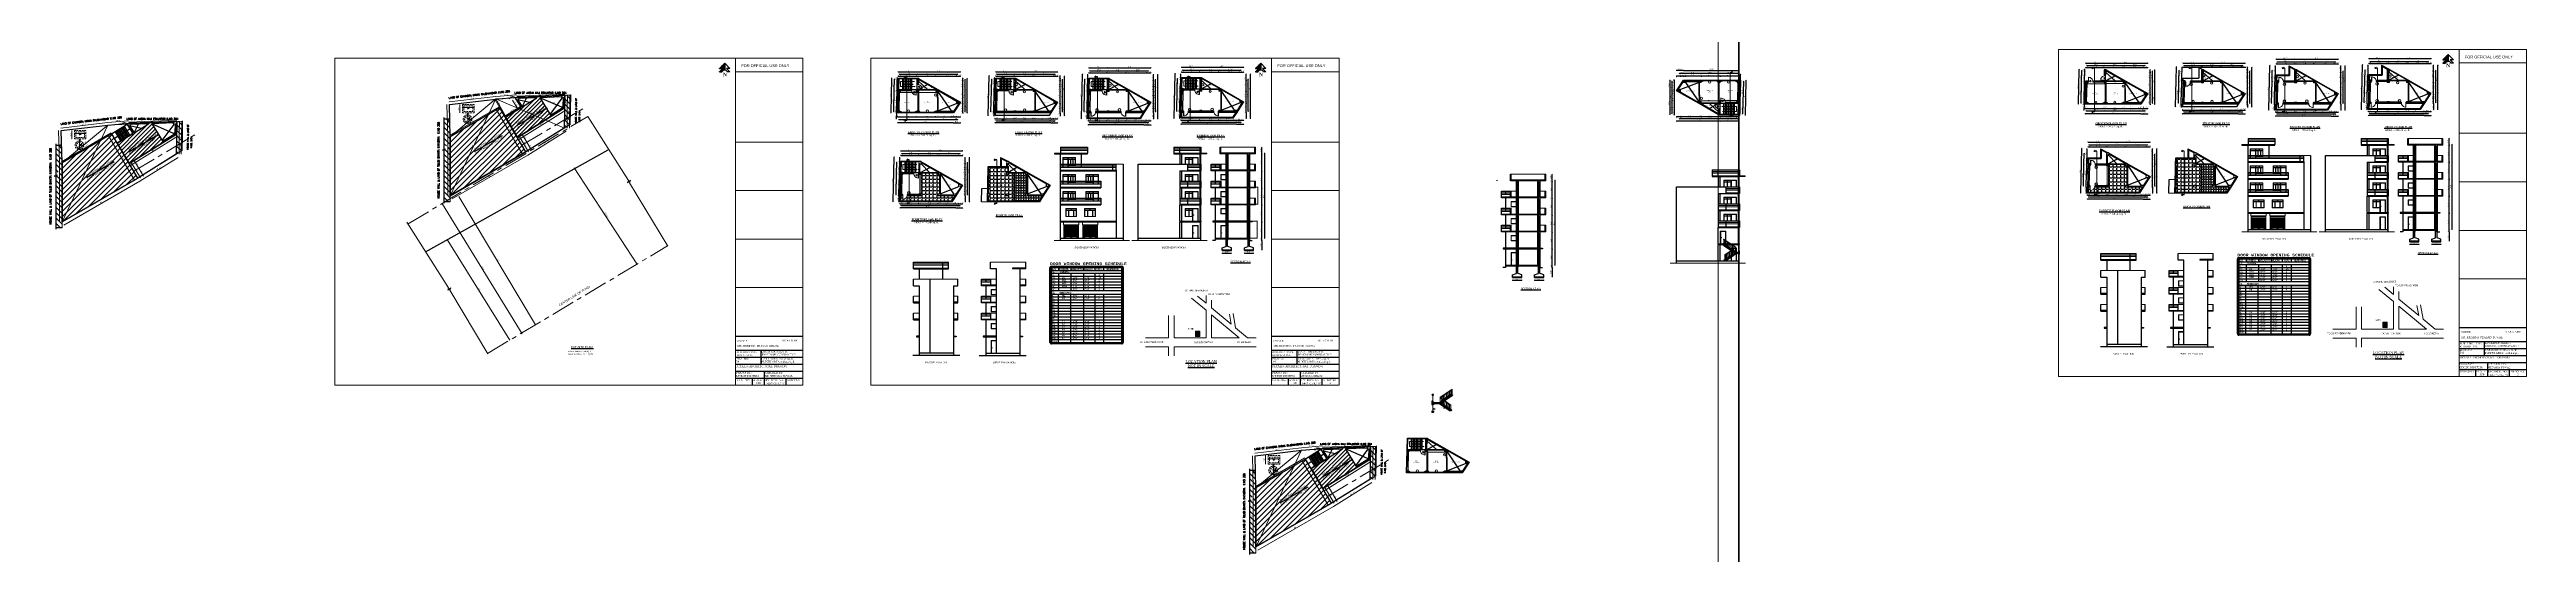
# Model space of a CAD drawing. Header units: inches. Extents: x 149946 to 166271, y -29520 to -26192.
import ezdxf

# ---------------------------------------------------------------- set-up
doc = ezdxf.new("R2010")
doc.units = ezdxf.units.IN
doc.header["$LTSCALE"] = 5
doc.header["$MEASUREMENT"] = 0
doc.linetypes.add('CENTER', pattern=[2, 1.25, -0.25, 0.25, -0.25])
doc.linetypes.add('HIDDEN', pattern=[0.375, 0.25, -0.125])
for name, color, linetype, lineweight in [('1', 7, 'Continuous', 25), ('A-WALL', 7, 'Continuous', 9), ('boundary', 7, 'Continuous', 25), ('Dimension', 7, 'Continuous', 18), ('dimention', 5, 'Continuous', 9), ('DOOR', 62, 'Continuous', 0), ('Dw', 2, 'Continuous', 18), ('ELE', 255, 'Continuous', 35), ('ele1', 21, 'Continuous', 20), ('ELEVATION', 85, 'Continuous', 18), ('Elevation2 0.25 MG', 11, 'Continuous', 40), ('HATCH', 253, 'Continuous', 0), ('Railing', 43, 'Continuous', 18), ('TXT', 114, 'Continuous', 13), ('win', 5, 'Continuous', 18), ('windows', 6, 'Continuous', 9)]:
    doc.layers.add(name, color=color, linetype=linetype, lineweight=lineweight)
for name, color, linetype in [('_KTI_CONTROL', 7, 'Continuous'), ('column', 4, 'Continuous'), ('DIM', 5, 'Continuous'), ('TEXT', 6, 'Continuous'), ('WALL', 7, 'Continuous')]:
    doc.layers.add(name, color=color, linetype=linetype)
doc.layers.add('dim line', color=7, linetype='Continuous', lineweight=15, true_color=0xfab2b2)
doc.styles.add('ARIAL', font='cityb___.ttf')
doc.styles.add('COURIER', font='courbd.ttf')
doc.styles.add('DIM', font='dutch.ttf')
doc.styles.add('DIMTEXT', font='arial.ttf', dxfattribs={"height": 8})
doc.styles.add('ordinary', font='times.ttf')
doc.styles.add('ROMANS', font='romans.shx', dxfattribs={"width": 0.8})
doc.styles.get("Standard").update_dxf_attribs({"font": 'arial.ttf'})
doc.styles.add('tt', font='stylu.ttf', dxfattribs={"height": 8})
doc.dimstyles.new('ARROW-1', dxfattribs={"dimscale": 96, "dimtxt": 4, "dimasz": 0.1, "dimexe": 0, "dimexo": 0, "dimgap": 0.03125, "dimtad": 1, "dimdec": 0, "dimlfac": 2, "dimzin": 3, "dimdsep": 46, "dimlunit": 4, "dimtxsty": 'ARIAL', "dimcen": 0.09375, "dimclrd": 256, "dimclre": 256, "dimclrt": 256, "dimadec": 0, "dimazin": 0, "dimtfac": 1, "dimtdec": 0, "dimtix": 1, "dimtmove": 1, "dimatfit": 3, "dimfxl": 1, "dimfrac": 2, "dimtolj": 1, "dimtzin": 0, "dimlwd": -1, "dimlwe": -1, "dimarcsym": 0})
doc.dimstyles.new('Copy of 96', dxfattribs={"dimtxt": 7, "dimasz": 4, "dimexe": 0.5, "dimexo": 0.5, "dimgap": 3, "dimtad": 1, "dimdec": 1, "dimzin": 11, "dimdsep": 46, "dimlunit": 4, "dimtxsty": 'ordinary', "dimblk": 'OBLIQUE', "dimcen": 0.09, "dimse1": 1, "dimse2": 1, "dimclrt": 6, "dimazin": 0, "dimtfac": 1, "dimtdec": 1, "dimtix": 1, "dimtmove": 2, "dimatfit": 3, "dimldrblk": 'leader', "dimfxl": 0.5, "dimfxlon": 1, "dimtolj": 1, "dimtzin": 0, "dimarcsym": 0})
doc.dimstyles.new('Copy(2) of STANDARD', dxfattribs={"dimtxt": 2, "dimasz": 4, "dimexe": 0, "dimexo": 0, "dimgap": 2, "dimtad": 1, "dimdec": 0, "dimzin": 0, "dimdsep": 46, "dimlunit": 3, "dimtxsty": 'tt', "dimblk": 'ARCHTICK', "dimcen": 0.0505, "dimse1": 1, "dimse2": 1, "dimclrd": 5, "dimclre": 5, "dimclrt": 7, "dimadec": 1, "dimazin": 0, "dimtm": 1e-09, "dimtfac": 1, "dimtdec": 0, "dimtofl": 0, "dimtmove": 1, "dimatfit": 3, "dimfxl": 1, "dimtolj": 2, "dimtzin": 0, "dimlwd": 13, "dimarcsym": 0})
doc.dimstyles.new('Standard$0', dxfattribs={"dimtxt": 6, "dimasz": 4, "dimexe": 3, "dimexo": 6, "dimgap": 3, "dimtad": 1, "dimdec": 1, "dimzin": 0, "dimdsep": 46, "dimlunit": 4, "dimtxsty": 'Standard', "dimcen": 0.09, "dimclrd": 6, "dimclre": 6, "dimclrt": 7, "dimadec": 0, "dimazin": 0, "dimtfac": 1, "dimtdec": 1, "dimtix": 1, "dimtofl": 0, "dimtmove": 1, "dimatfit": 3, "dimfxl": 1, "dimtolj": 1, "dimtzin": 0, "dimlwd": 18, "dimlwe": 18, "dimarcsym": 0})
pattern_1 = [(50, (11172.554, 650.7443), (7.17260183, -0.62752135), [0.75, -8.25]), (355, (11172.554, 650.744), (-1.38751334, 7.52192134), [0.6, -6.6]), (100.4514445, (11173.1514, 650.692), (5.78508847, 6.8943999), [0.63740192, -7.01142112]), (46.1842, (11172.554, 652.744), (10.6724133, -1.6551928), [1.125, -12.375]), (96.6356355, (11173.443, 652.606), (9.34661946, 9.741186), [0.9561034, -10.5171376]), (351.184164, (11172.554, 652.744), (9.34661945, 9.741186), [0.9, -9.9]), (21, (11173.554, 652.2443), (5.96907052, -4.0261889), [0.75, -8.25]), (326, (11173.554, 652.244), (2.43315332, 7.25150045), [0.6, -6.6]), (71.451445, (11174.051, 651.909), (8.40222377, 3.22531153), [0.6374019, -7.01142112]), (37.5, (11172.5537, 650.7443), (0.121598553, 3.32893854), [0, -6.52, 0, -6.7, 0, -6.625]), (7.5, (11172.5537, 650.7443), (2.630695374, 3.94411712), [0, -3.82, 0, -6.37, 0, -2.525]), (327.5, (11170.3237, 650.7443), (5.33822436, -0.225548717), [0, -2.5, 0, -7.8, 0, -10.35]), (317.5, (11169.3237, 650.7443), (5.8318617, 1.00104982), [0, -3.25, 0, -5.18, 0, -7.35])]
pattern_2 = [(45, (11172.554, 650.744), (-6.098796, 6.098796), []), (45, (11176.62, 650.744), (-6.098796, 6.098796), [])]
pattern_3 = [(50, (18998.769, 708.2944), (7.17260183, -0.62752135), [0.75, -8.25]), (355, (18998.769, 708.2944), (-1.38751334, 7.52192134), [0.6, -6.6]), (100.4514445, (18999.3666, 708.242), (5.78508847, 6.8943999), [0.63740192, -7.01142112]), (46.1842, (18998.769, 710.294), (10.6724133, -1.6551928), [1.125, -12.375]), (96.6356355, (18999.658, 710.156), (9.34661946, 9.741186), [0.9561034, -10.5171376]), (351.184164, (18998.769, 710.294), (9.34661945, 9.741186), [0.9, -9.9]), (21, (18999.769, 709.7944), (5.96907052, -4.0261889), [0.75, -8.25]), (326, (18999.769, 709.7944), (2.43315332, 7.25150045), [0.6, -6.6]), (71.451445, (19000.266, 709.459), (8.40222377, 3.22531153), [0.6374019, -7.01142112]), (37.5, (18998.769, 708.2944), (0.121598553, 3.32893854), [0, -6.52, 0, -6.7, 0, -6.625]), (7.5, (18998.769, 708.2944), (2.630695374, 3.94411712), [0, -3.82, 0, -6.37, 0, -2.525]), (327.5, (18996.539, 708.2944), (5.33822436, -0.225548717), [0, -2.5, 0, -7.8, 0, -10.35]), (317.5, (18995.539, 708.2944), (5.8318617, 1.00104982), [0, -3.25, 0, -5.18, 0, -7.35])]
pattern_4 = [(45, (18998.769, 708.294), (-6.098796, 6.098796), []), (45, (19002.835, 708.294), (-6.098796, 6.098796), [])]
pattern_5 = [(50, (13085.9786, 472.7443), (7.17260183, -0.62752135), [0.75, -8.25]), (355, (13085.979, 472.744), (-1.38751334, 7.52192134), [0.6, -6.6]), (100.4514445, (13086.5764, 472.692), (5.78508847, 6.8943999), [0.63740192, -7.01142112]), (46.1842, (13085.979, 474.744), (10.6724133, -1.6551928), [1.125, -12.375]), (96.6356355, (13086.868, 474.606), (9.34661946, 9.741186), [0.9561034, -10.5171376]), (351.184164, (13085.979, 474.744), (9.34661945, 9.741186), [0.9, -9.9]), (21, (13086.9786, 474.2443), (5.96907052, -4.0261889), [0.75, -8.25]), (326, (13086.979, 474.244), (2.43315332, 7.25150045), [0.6, -6.6]), (71.451445, (13087.476, 473.909), (8.40222377, 3.22531153), [0.6374019, -7.01142112]), (37.5, (13085.9786, 472.7443), (0.121598553, 3.32893854), [0, -6.52, 0, -6.7, 0, -6.625]), (7.5, (13085.9786, 472.7443), (2.630695374, 3.94411712), [0, -3.82, 0, -6.37, 0, -2.525]), (327.5, (13083.7486, 472.7443), (5.33822436, -0.225548717), [0, -2.5, 0, -7.8, 0, -10.35]), (317.5, (13082.7486, 472.7443), (5.8318617, 1.00104982), [0, -3.25, 0, -5.18, 0, -7.35])]
pattern_6 = [(45, (13085.979, 472.744), (-6.098796, 6.098796), []), (45, (13090.0445, 472.744), (-6.098796, 6.098796), [])]

# ---------------------------------------------------------------- blocks, each defined once
blk = doc.blocks.new('SDEGH')
at = {"layer": 'TEXT'}
h = blk.add_hatch(dxfattribs=at)
h.set_pattern_fill('NET', color=256, scale=40, style=0)
h.set_pattern_definition([(0, (43922.391, -13181.093), (0, 5), []), (90, (43922.391, -13181.093), (-5, 3e-16), [])])
h.paths.add_polyline_path([(52301, -9226), (52266, -9261), (52289, -9261), (52266, -9283), (52283, -9283, -0.284572), (52301, -9272)])
blk.add_line((52301, -9226), (52301, -9272), dxfattribs=at)
at = {"layer": 'WALL'}
for p, q in [((52266, -9261), (52301, -9226)), ((52266, -9261), (52289, -9261)), ((52266, -9283), (52289, -9261)), ((52266, -9283), (52283, -9283)), ((52335, -9261), (52301, -9226)), ((52335, -9261), (52313, -9261)), ((52335, -9283), (52313, -9261)), ((52335, -9283), (52319, -9283))]:
    blk.add_line(p, q, dxfattribs=at)
blk.add_arc((52301, -9292), 20.1, 26.4605, 153.5395, dxfattribs=at)
at = {"layer": 'Defpoints', "insert": (52288, -9288), "char_height": 24, "width": 23.16, "attachment_point": 1}
blk.add_mtext('{\\fTimes New Roman|b1|i0|c0|p18;N}', dxfattribs=at)
blk = doc.blocks.new('_ArchTick')
at = {"color": 0, "linetype": 'ByBlock', "const_width": 0.15}
blk.add_lwpolyline([(-0.5, -0.5), (0.5, 0.5)], dxfattribs=at)
blk = doc.blocks.new('*D385')
at = {"layer": 'Defpoints', "color": 0, "ltscale": 5, "transparency": 16777216}
for p in [(152925, -26973, -58), (153426, -27841, -58), (153061, -28066)]:
    blk.add_point(p, dxfattribs=at)
at = {"layer": 'DIM', "color": 5, "lineweight": 13, "ltscale": 5, "transparency": 16777216}
blk.add_line((152536, -27212), (153061, -28066), dxfattribs=at)
at = {"layer": 'DIM', "color": 5, "lineweight": 13, "ltscale": 5, "transparency": 16777216, "xscale": 4, "yscale": 4, "zscale": 4}
for p, rotation in [((152536, -27212), 121.5692533147088), ((153061, -28066), 301.5692533147088)]:
    blk.add_blockref('_ArchTick', p, dxfattribs=dict(at, rotation=rotation))
at = {"layer": 'DIM', "color": 7, "ltscale": 5, "transparency": 16777216, "insert": (152804, -27635), "char_height": 8, "attachment_point": 5, "rotation": 301.5693, "style": 'tt'}
blk.add_mtext('\\A2;{\\H1.125x;83\'-6"}', dxfattribs=at)
blk = doc.blocks.new('*D378')
at = {"layer": 'Defpoints', "color": 0, "ltscale": 5, "transparency": 16777216}
for p in [(152554, -27453, -33), (152965, -28116, -58), (152979, -28108)]:
    blk.add_point(p, dxfattribs=at)
at = {"layer": 'DIM', "color": 5, "lineweight": 13, "ltscale": 5, "transparency": 16777216}
blk.add_line((152567, -27445), (152979, -28108), dxfattribs=at)
at = {"layer": 'DIM', "color": 5, "lineweight": 13, "ltscale": 5, "transparency": 16777216, "xscale": 4, "yscale": 4, "zscale": 4}
for p, rotation in [((152567, -27445), 121.7943466474049), ((152979, -28108), 301.794346647405)]:
    blk.add_blockref('_ArchTick', p, dxfattribs=dict(at, rotation=rotation))
at = {"layer": 'DIM', "color": 7, "ltscale": 5, "transparency": 16777216, "insert": (152779, -27773), "char_height": 8, "attachment_point": 5, "rotation": 301.7943, "style": 'tt'}
blk.add_mtext("\\A2;{\\H1.125x;65'}", dxfattribs=at)
blk = doc.blocks.new('*D386')
at = {"layer": 'Defpoints', "color": 0, "ltscale": 5, "transparency": 16777216}
for p in [(153344, -27012, -52), (153756, -27644, -58), (153816, -27604)]:
    blk.add_point(p, dxfattribs=at)
at = {"layer": 'DIM', "color": 5, "lineweight": 13, "ltscale": 5, "transparency": 16777216}
blk.add_line((153404, -26972), (153816, -27604), dxfattribs=at)
at = {"layer": 'DIM', "color": 5, "lineweight": 13, "ltscale": 5, "transparency": 16777216, "xscale": 4, "yscale": 4, "zscale": 4}
for p, rotation in [((153404, -26972), 123.1050944947038), ((153816, -27604), 303.1050944947038)]:
    blk.add_blockref('_ArchTick', p, dxfattribs=dict(at, rotation=rotation))
at = {"layer": 'DIM', "color": 7, "ltscale": 5, "transparency": 16777216, "insert": (153616, -27285), "char_height": 8, "attachment_point": 5, "rotation": 303.1051, "style": 'tt'}
blk.add_mtext('\\A2;{\\H1.125x;62\'-11"}', dxfattribs=at)
blk = doc.blocks.new('*D379')
at = {"layer": 'Defpoints', "color": 0, "ltscale": 5, "transparency": 16777216}
for p in [(152700, -26680), (152702, -26624), (152702, -26680)]:
    blk.add_point(p, dxfattribs=at)
at = {"layer": 'DIM', "color": 5, "lineweight": 13, "ltscale": 5, "transparency": 16777216}
blk.add_line((152702, -26624), (152702, -26680), dxfattribs=at)
at = {"layer": 'DIM', "color": 5, "lineweight": 13, "ltscale": 5, "transparency": 16777216, "xscale": 4, "yscale": 4, "zscale": 4}
for p, rotation in [((152702, -26624), 90), ((152702, -26680), 270)]:
    blk.add_blockref('_ArchTick', p, dxfattribs=dict(at, rotation=rotation))
at = {"layer": 'DIM', "color": 7, "ltscale": 5, "transparency": 16777216, "insert": (152696, -26652), "char_height": 8, "attachment_point": 5, "rotation": 90, "style": 'tt'}
blk.add_mtext('\\A2;{\\H1.125x;4\'-8"}', dxfattribs=at)
blk = doc.blocks.new('*D380')
at = {"layer": 'Defpoints', "color": 0, "ltscale": 5, "transparency": 16777216}
for p in [(152650, -26610), (152668, -26554), (152668, -26610)]:
    blk.add_point(p, dxfattribs=at)
at = {"layer": 'DIM', "color": 5, "lineweight": 13, "ltscale": 5, "transparency": 16777216}
blk.add_line((152650, -26554), (152650, -26610), dxfattribs=at)
at = {"layer": 'DIM', "color": 5, "lineweight": 13, "ltscale": 5, "transparency": 16777216, "xscale": 4, "yscale": 4, "zscale": 4}
for p, rotation in [((152650, -26554), 90), ((152650, -26610), 270)]:
    blk.add_blockref('_ArchTick', p, dxfattribs=dict(at, rotation=rotation))
at = {"layer": 'DIM', "color": 7, "ltscale": 5, "transparency": 16777216, "insert": (152643, -26582), "char_height": 8, "attachment_point": 5, "rotation": 90, "style": 'tt'}
blk.add_mtext('\\A2;{\\H1.125x;4\'-8"}', dxfattribs=at)
blk = doc.blocks.new('*D381')
at = {"layer": 'Defpoints', "color": 0, "ltscale": 5, "transparency": 16777216}
for p in [(152668, -26583), (152744, -26574), (152744, -26583)]:
    blk.add_point(p, dxfattribs=at)
at = {"layer": 'DIM', "color": 5, "lineweight": 13, "ltscale": 5, "transparency": 16777216}
blk.add_line((152668, -26574), (152744, -26574), dxfattribs=at)
at = {"layer": 'DIM', "color": 5, "lineweight": 13, "ltscale": 5, "transparency": 16777216, "xscale": 4, "yscale": 4, "zscale": 4, "rotation": 180}
blk.add_blockref('_ArchTick', (152668, -26574), dxfattribs=at)
at = {"layer": 'DIM', "color": 5, "lineweight": 13, "ltscale": 5, "transparency": 16777216, "xscale": 4, "yscale": 4, "zscale": 4}
blk.add_blockref('_ArchTick', (152744, -26574), dxfattribs=at)
at = {"layer": 'DIM', "color": 7, "ltscale": 5, "transparency": 16777216, "insert": (152706, -26567), "char_height": 8, "attachment_point": 5, "style": 'tt'}
blk.add_mtext('\\A2;{\\H1.125x;6\'-4"}', dxfattribs=at)
blk = doc.blocks.new('*D387')
at = {"layer": 'Defpoints', "color": 0, "ltscale": 5, "transparency": 16777216}
for p in [(152581, -26555), (152887, -26502), (152888, -26518)]:
    blk.add_point(p, dxfattribs=at)
at = {"layer": 'DIM', "color": 5, "lineweight": 13, "ltscale": 5, "transparency": 16777216}
blk.add_line((152579, -26538), (152887, -26502), dxfattribs=at)
at = {"layer": 'DIM', "color": 5, "lineweight": 13, "ltscale": 5, "transparency": 16777216, "xscale": 4, "yscale": 4, "zscale": 4}
for p, rotation in [((152579, -26538), 186.7269334960228), ((152887, -26502), 6.72693349602278)]:
    blk.add_blockref('_ArchTick', p, dxfattribs=dict(at, rotation=rotation))
at = {"layer": 'DIM', "color": 7, "ltscale": 5, "transparency": 16777216, "insert": (152732, -26514), "char_height": 8, "attachment_point": 5, "rotation": 6.7269, "style": 'tt'}
blk.add_mtext('\\A2;{\\H1.125x;25\'-9"}', dxfattribs=at)
blk = doc.blocks.new('*D388')
at = {"layer": 'Defpoints', "color": 0, "ltscale": 5, "transparency": 16777216}
for p in [(152888, -26518), (153025, -26490), (153026, -26507)]:
    blk.add_point(p, dxfattribs=at)
at = {"layer": 'DIM', "color": 5, "lineweight": 13, "ltscale": 5, "transparency": 16777216}
blk.add_line((152887, -26502), (153025, -26490), dxfattribs=at)
at = {"layer": 'DIM', "color": 5, "lineweight": 13, "ltscale": 5, "transparency": 16777216, "xscale": 4, "yscale": 4, "zscale": 4}
for p, rotation in [((152887, -26502), 184.9123937466762), ((153025, -26490), 4.912393746676225)]:
    blk.add_blockref('_ArchTick', p, dxfattribs=dict(at, rotation=rotation))
at = {"layer": 'DIM', "color": 7, "ltscale": 5, "transparency": 16777216, "insert": (152955, -26490), "char_height": 8, "attachment_point": 5, "rotation": 4.9124, "style": 'tt'}
blk.add_mtext('\\A2;{\\H1.125x;11\'-6"}', dxfattribs=at)
blk = doc.blocks.new('*D389')
at = {"layer": 'Defpoints', "color": 0, "ltscale": 5, "transparency": 16777216}
for p in [(153027, -26499), (153028, -26507), (153342, -26494)]:
    blk.add_point(p, dxfattribs=at)
at = {"layer": 'DIM', "color": 5, "lineweight": 13, "ltscale": 5, "transparency": 16777216}
blk.add_line((153342, -26487), (153027, -26499), dxfattribs=at)
at = {"layer": 'DIM', "color": 5, "lineweight": 13, "ltscale": 5, "transparency": 16777216, "xscale": 4, "yscale": 4, "zscale": 4}
for p, rotation in [((153027, -26499), 182.2484352912171), ((153342, -26487), 2.248435291217171)]:
    blk.add_blockref('_ArchTick', p, dxfattribs=dict(at, rotation=rotation))
at = {"layer": 'DIM', "color": 7, "ltscale": 5, "transparency": 16777216, "insert": (153185, -26487), "char_height": 8, "attachment_point": 5, "rotation": 2.2484, "style": 'tt'}
blk.add_mtext('\\A2;{\\H1.125x;26\'-3"}', dxfattribs=at)
blk = doc.blocks.new('*D390')
at = {"layer": 'Defpoints', "color": 0, "ltscale": 5, "transparency": 16777216}
for p in [(153342, -26494), (153339, -26710), (153372, -26711)]:
    blk.add_point(p, dxfattribs=at)
at = {"layer": 'DIM', "color": 5, "lineweight": 13, "ltscale": 5, "transparency": 16777216}
blk.add_line((153376, -26495), (153372, -26711), dxfattribs=at)
at = {"layer": 'DIM', "color": 5, "lineweight": 13, "ltscale": 5, "transparency": 16777216, "xscale": 4, "yscale": 4, "zscale": 4}
for p, rotation in [((153376, -26495), 88.99643436654934), ((153372, -26711), 268.9964343665494)]:
    blk.add_blockref('_ArchTick', p, dxfattribs=dict(at, rotation=rotation))
at = {"layer": 'DIM', "color": 7, "ltscale": 5, "transparency": 16777216, "insert": (153367, -26603), "char_height": 8, "attachment_point": 5, "rotation": 88.9964, "style": 'tt'}
blk.add_mtext("\\A2;{\\H1.125x;18'}", dxfattribs=at)
blk = doc.blocks.new('*D391')
at = {"layer": 'Defpoints', "color": 0, "ltscale": 5, "transparency": 16777216}
for p in [(153339, -26710), (153351, -26731), (153086, -26868)]:
    blk.add_point(p, dxfattribs=at)
at = {"layer": 'DIM', "color": 5, "lineweight": 13, "ltscale": 5, "transparency": 16777216}
blk.add_line((153099, -26888), (153351, -26731), dxfattribs=at)
at = {"layer": 'DIM', "color": 5, "lineweight": 13, "ltscale": 5, "transparency": 16777216, "xscale": 4, "yscale": 4, "zscale": 4}
for p, rotation in [((153351, -26731), 31.86620840505018), ((153099, -26888), 211.8662084050501)]:
    blk.add_blockref('_ArchTick', p, dxfattribs=dict(at, rotation=rotation))
at = {"layer": 'DIM', "color": 7, "ltscale": 5, "transparency": 16777216, "insert": (153222, -26804), "char_height": 8, "attachment_point": 5, "rotation": 31.8662, "style": 'tt'}
blk.add_mtext('\\A2;{\\H1.125x;25\' -0"}', dxfattribs=at)
blk = doc.blocks.new('*D392')
at = {"layer": 'Defpoints', "color": 0, "ltscale": 5, "transparency": 16777216}
for p in [(153086, -26868), (152587, -27156), (152599, -27177)]:
    blk.add_point(p, dxfattribs=at)
at = {"layer": 'DIM', "color": 5, "lineweight": 13, "ltscale": 5, "transparency": 16777216}
blk.add_line((153098, -26889), (152599, -27177), dxfattribs=at)
at = {"layer": 'DIM', "color": 5, "lineweight": 13, "ltscale": 5, "transparency": 16777216, "xscale": 4, "yscale": 4, "zscale": 4}
for p, rotation in [((153098, -26889), 30.02282740676114), ((152599, -27177), 210.0228274067611)]:
    blk.add_blockref('_ArchTick', p, dxfattribs=dict(at, rotation=rotation))
at = {"layer": 'DIM', "color": 7, "ltscale": 5, "transparency": 16777216, "insert": (152845, -27027), "char_height": 8, "attachment_point": 5, "rotation": 30.0228, "style": 'tt'}
blk.add_mtext("\\A2;{\\H1.125x;48'}", dxfattribs=at)
blk = doc.blocks.new('*D393')
at = {"layer": 'Defpoints', "color": 0, "ltscale": 5, "transparency": 16777216}
for p in [(152570, -26767), (152587, -26767), (152587, -27156)]:
    blk.add_point(p, dxfattribs=at)
at = {"layer": 'DIM', "color": 5, "lineweight": 13, "ltscale": 5, "transparency": 16777216}
blk.add_line((152570, -27156), (152570, -26767), dxfattribs=at)
at = {"layer": 'DIM', "color": 5, "lineweight": 13, "ltscale": 5, "transparency": 16777216, "xscale": 4, "yscale": 4, "zscale": 4}
for p, rotation in [((152570, -26767), 90), ((152570, -27156), 270)]:
    blk.add_blockref('_ArchTick', p, dxfattribs=dict(at, rotation=rotation))
at = {"layer": 'DIM', "color": 7, "ltscale": 5, "transparency": 16777216, "insert": (152563, -26961), "char_height": 8, "attachment_point": 5, "rotation": 90, "style": 'tt'}
blk.add_mtext('\\A2;{\\H1.125x;32\'-5"}', dxfattribs=at)
blk = doc.blocks.new('*D394')
at = {"layer": 'Defpoints', "color": 0, "ltscale": 5, "transparency": 16777216}
for p in [(152564, -26555), (152581, -26555), (152587, -26767)]:
    blk.add_point(p, dxfattribs=at)
at = {"layer": 'DIM', "color": 5, "lineweight": 13, "ltscale": 5, "transparency": 16777216}
blk.add_line((152570, -26767), (152564, -26555), dxfattribs=at)
at = {"layer": 'DIM', "color": 5, "lineweight": 13, "ltscale": 5, "transparency": 16777216, "xscale": 4, "yscale": 4, "zscale": 4}
for p, rotation in [((152564, -26555), 91.609807022786), ((152570, -26767), 271.609807022786)]:
    blk.add_blockref('_ArchTick', p, dxfattribs=dict(at, rotation=rotation))
at = {"layer": 'DIM', "color": 7, "ltscale": 5, "transparency": 16777216, "insert": (152574, -26661), "char_height": 8, "attachment_point": 5, "rotation": 271.6098, "style": 'tt'}
blk.add_mtext('\\A2;{\\H1.125x;17\'-8"}', dxfattribs=at)
blk = doc.blocks.new('*D395')
at = {"layer": 'Defpoints', "color": 0, "ltscale": 5, "transparency": 16777216}
for p in [(152914, -26576), (152583, -26760), (152587, -26767)]:
    blk.add_point(p, dxfattribs=at)
at = {"layer": 'DIM', "color": 5, "lineweight": 13, "ltscale": 5, "transparency": 16777216}
blk.add_line((152910, -26569), (152583, -26760), dxfattribs=at)
at = {"layer": 'DIM', "color": 5, "lineweight": 13, "ltscale": 5, "transparency": 16777216, "xscale": 4, "yscale": 4, "zscale": 4}
for p, rotation in [((152910, -26569), 30.2016756240966), ((152583, -26760), 210.2016756240966)]:
    blk.add_blockref('_ArchTick', p, dxfattribs=dict(at, rotation=rotation))
at = {"layer": 'DIM', "color": 7, "ltscale": 5, "transparency": 16777216, "insert": (152743, -26659), "char_height": 8, "attachment_point": 5, "rotation": 30.2017, "style": 'tt'}
blk.add_mtext('\\A2;{\\H1.125x;31\'-7"}', dxfattribs=at)
blk = doc.blocks.new('*D396')
at = {"layer": 'Defpoints', "color": 0, "ltscale": 5, "transparency": 16777216}
for p in [(152892, -26589), (152914, -26576), (153086, -26868)]:
    blk.add_point(p, dxfattribs=at)
at = {"layer": 'DIM', "color": 5, "lineweight": 13, "ltscale": 5, "transparency": 16777216}
blk.add_line((153064, -26881), (152892, -26589), dxfattribs=at)
at = {"layer": 'DIM', "color": 5, "lineweight": 13, "ltscale": 5, "transparency": 16777216, "xscale": 4, "yscale": 4, "zscale": 4}
for p, rotation in [((152892, -26589), 120.5085900980565), ((153064, -26881), 300.5085900980565)]:
    blk.add_blockref('_ArchTick', p, dxfattribs=dict(at, rotation=rotation))
at = {"layer": 'DIM', "color": 7, "ltscale": 5, "transparency": 16777216, "insert": (152984, -26732), "char_height": 8, "attachment_point": 5, "rotation": 300.5086, "style": 'tt'}
blk.add_mtext('\\A2;{\\H1.125x;28\'-2"}', dxfattribs=at)
blk = doc.blocks.new('*D397')
at = {"layer": 'Defpoints', "color": 0, "ltscale": 5, "transparency": 16777216}
for p in [(153053, -26575), (152947, -26632), (152951, -26638)]:
    blk.add_point(p, dxfattribs=at)
at = {"layer": 'DIM', "color": 5, "lineweight": 13, "ltscale": 5, "transparency": 16777216}
blk.add_line((153050, -26568), (152947, -26632), dxfattribs=at)
at = {"layer": 'DIM', "color": 5, "lineweight": 13, "ltscale": 5, "transparency": 16777216, "xscale": 4, "yscale": 4, "zscale": 4}
for p, rotation in [((153050, -26568), 31.86620840505614), ((152947, -26632), 211.8662084050561)]:
    blk.add_blockref('_ArchTick', p, dxfattribs=dict(at, rotation=rotation))
at = {"layer": 'DIM', "color": 7, "ltscale": 5, "transparency": 16777216, "insert": (152995, -26595), "char_height": 8, "attachment_point": 5, "rotation": 31.8662, "style": 'tt'}
blk.add_mtext('\\A2;{\\H1.125x;10\'-1"}', dxfattribs=at)
blk = doc.blocks.new('*D398')
at = {"layer": 'Defpoints', "color": 0, "ltscale": 5, "transparency": 16777216}
for p in [(153016, -26514), (153034, -26587), (153053, -26575)]:
    blk.add_point(p, dxfattribs=at)
at = {"layer": 'DIM', "color": 5, "lineweight": 13, "ltscale": 5, "transparency": 16777216}
blk.add_line((152997, -26526), (153034, -26587), dxfattribs=at)
at = {"layer": 'DIM', "color": 5, "lineweight": 13, "ltscale": 5, "transparency": 16777216, "xscale": 4, "yscale": 4, "zscale": 4}
for p, rotation in [((152997, -26526), 121.8662084050476), ((153034, -26587), 301.8662084050476)]:
    blk.add_blockref('_ArchTick', p, dxfattribs=dict(at, rotation=rotation))
at = {"layer": 'DIM', "color": 7, "ltscale": 5, "transparency": 16777216, "insert": (153021, -26553), "char_height": 8, "attachment_point": 5, "rotation": 301.8662, "style": 'tt'}
blk.add_mtext('\\A2;{\\H1.125x;5\'-11"}', dxfattribs=at)
blk = doc.blocks.new('*D399')
at = {"layer": 'Defpoints', "color": 0, "ltscale": 5, "transparency": 16777216}
for p in [(153015, -26512), (153016, -26514), (153028, -26507)]:
    blk.add_point(p, dxfattribs=at)
at = {"layer": 'DIM', "color": 5, "lineweight": 13, "ltscale": 5, "transparency": 16777216}
for p, q in [((152997, -26502), (152974, -26517)), ((153021, -26509), (152997, -26502)), ((153027, -26505), (153015, -26512))]:
    blk.add_line(p, q, dxfattribs=at)
at = {"layer": 'DIM', "color": 5, "lineweight": 13, "ltscale": 5, "transparency": 16777216, "xscale": 4, "yscale": 4, "zscale": 4}
for p, rotation in [((153015, -26512), 211.8662084050724), ((153027, -26505), 31.86620840507245)]:
    blk.add_blockref('_ArchTick', p, dxfattribs=dict(at, rotation=rotation))
at = {"layer": 'DIM', "color": 7, "ltscale": 5, "transparency": 16777216, "insert": (152982, -26504), "char_height": 8, "attachment_point": 5, "rotation": 31.8662, "style": 'tt'}
blk.add_mtext('\\A2;{\\H1.125x;1\'-2"}', dxfattribs=at)
blk = doc.blocks.new('*D400')
at = {"layer": 'Defpoints', "color": 0, "ltscale": 5, "transparency": 16777216}
for p in [(153341, -26578), (153342, -26494), (153360, -26495)]:
    blk.add_point(p, dxfattribs=at)
at = {"layer": 'DIM', "color": 5, "lineweight": 13, "ltscale": 5, "transparency": 16777216}
blk.add_line((153358, -26578), (153360, -26495), dxfattribs=at)
at = {"layer": 'DIM', "color": 5, "lineweight": 13, "ltscale": 5, "transparency": 16777216, "xscale": 4, "yscale": 4, "zscale": 4}
for p, rotation in [((153358, -26578), 268.996434366572), ((153360, -26495), 88.99643436657202)]:
    blk.add_blockref('_ArchTick', p, dxfattribs=dict(at, rotation=rotation))
at = {"layer": 'DIM', "color": 7, "ltscale": 5, "transparency": 16777216, "insert": (153352, -26536), "char_height": 8, "attachment_point": 5, "rotation": 88.9964, "style": 'tt'}
blk.add_mtext('\\A2;{\\H1.125x;7\' -0"}', dxfattribs=at)
blk = doc.blocks.new('*D401')
at = {"layer": 'Defpoints', "color": 0, "ltscale": 5, "transparency": 16777216}
for p in [(153341, -26578), (153349, -26591), (153029, -26771)]:
    blk.add_point(p, dxfattribs=at)
at = {"layer": 'DIM', "color": 5, "lineweight": 13, "ltscale": 5, "transparency": 16777216}
blk.add_line((153038, -26785), (153349, -26591), dxfattribs=at)
at = {"layer": 'DIM', "color": 5, "lineweight": 13, "ltscale": 5, "transparency": 16777216, "xscale": 4, "yscale": 4, "zscale": 4}
for p, rotation in [((153349, -26591), 31.86620840505249), ((153038, -26785), 211.8662084050525)]:
    blk.add_blockref('_ArchTick', p, dxfattribs=dict(at, rotation=rotation))
at = {"layer": 'DIM', "color": 7, "ltscale": 5, "transparency": 16777216, "insert": (153190, -26682), "char_height": 8, "attachment_point": 5, "rotation": 31.8662, "style": 'tt'}
blk.add_mtext('\\A2;{\\H1.125x;30\'-7"}', dxfattribs=at)
blk = doc.blocks.new('*D382')
at = {"layer": 'Defpoints', "color": 0, "ltscale": 5, "transparency": 16777216}
for p in [(152888, -26518), (152587, -26767), (152587, -26767)]:
    blk.add_point(p, dxfattribs=at)
at = {"layer": 'DIM', "color": 5, "lineweight": 13, "ltscale": 5, "transparency": 16777216}
blk.add_line((152888, -26518), (152587, -26767), dxfattribs=at)
at = {"layer": 'DIM', "color": 5, "lineweight": 13, "ltscale": 5, "transparency": 16777216, "xscale": 4, "yscale": 4, "zscale": 4}
for p, rotation in [((152888, -26518), 39.48369156053075), ((152587, -26767), 219.4836915605308)]:
    blk.add_blockref('_ArchTick', p, dxfattribs=dict(at, rotation=rotation))
at = {"layer": 'DIM', "color": 7, "ltscale": 5, "transparency": 16777216, "insert": (152734, -26637), "char_height": 8, "attachment_point": 5, "rotation": 39.4837, "style": 'tt'}
blk.add_mtext('\\A2;{\\H1.125x;32\'-6"}', dxfattribs=at)
blk = doc.blocks.new('*D402')
at = {"layer": 'Defpoints', "color": 0, "ltscale": 5, "transparency": 16777216}
for p in [(152888, -26518), (152587, -27156), (152587, -27156)]:
    blk.add_point(p, dxfattribs=at)
at = {"layer": 'DIM', "color": 5, "lineweight": 13, "ltscale": 5, "transparency": 16777216}
blk.add_line((152888, -26518), (152587, -27156), dxfattribs=at)
at = {"layer": 'DIM', "color": 5, "lineweight": 13, "ltscale": 5, "transparency": 16777216, "xscale": 4, "yscale": 4, "zscale": 4}
for p, rotation in [((152888, -26518), 64.69153088684598), ((152587, -27156), 244.691530886846)]:
    blk.add_blockref('_ArchTick', p, dxfattribs=dict(at, rotation=rotation))
at = {"layer": 'DIM', "color": 7, "ltscale": 5, "transparency": 16777216, "insert": (152732, -26834), "char_height": 8, "attachment_point": 5, "rotation": 64.6915, "style": 'tt'}
blk.add_mtext('\\A2;{\\H1.125x;58\'-9"}', dxfattribs=at)
blk = doc.blocks.new('*D403')
at = {"layer": 'Defpoints', "color": 0, "ltscale": 5, "transparency": 16777216}
for p in [(152888, -26518), (153086, -26868), (153086, -26868)]:
    blk.add_point(p, dxfattribs=at)
at = {"layer": 'DIM', "color": 5, "lineweight": 13, "ltscale": 5, "transparency": 16777216}
blk.add_line((152888, -26518), (153086, -26868), dxfattribs=at)
at = {"layer": 'DIM', "color": 5, "lineweight": 13, "ltscale": 5, "transparency": 16777216, "xscale": 4, "yscale": 4, "zscale": 4}
for p, rotation in [((152888, -26518), 119.4835714814047), ((153086, -26868), 299.4835714814047)]:
    blk.add_blockref('_ArchTick', p, dxfattribs=dict(at, rotation=rotation))
at = {"layer": 'DIM', "color": 7, "ltscale": 5, "transparency": 16777216, "insert": (152993, -26690), "char_height": 8, "attachment_point": 5, "rotation": 299.4836, "style": 'tt'}
blk.add_mtext('\\A2;{\\H1.125x;33\'-5"}', dxfattribs=at)
blk = doc.blocks.new('*D404')
at = {"layer": 'Defpoints', "color": 0, "ltscale": 5, "transparency": 16777216}
for p in [(152888, -26518), (153339, -26710), (153339, -26710)]:
    blk.add_point(p, dxfattribs=at)
at = {"layer": 'DIM', "color": 5, "lineweight": 13, "ltscale": 5, "transparency": 16777216}
blk.add_line((152888, -26518), (153339, -26710), dxfattribs=at)
at = {"layer": 'DIM', "color": 5, "lineweight": 13, "ltscale": 5, "transparency": 16777216, "xscale": 4, "yscale": 4, "zscale": 4}
for p, rotation in [((152888, -26518), 156.9088543692063), ((153339, -26710), 336.9088543692063)]:
    blk.add_blockref('_ArchTick', p, dxfattribs=dict(at, rotation=rotation))
at = {"layer": 'DIM', "color": 7, "ltscale": 5, "transparency": 16777216, "insert": (153116, -26608), "char_height": 8, "attachment_point": 5, "rotation": 336.9089, "style": 'tt'}
blk.add_mtext('\\A2;{\\H1.125x;40\'-9"}', dxfattribs=at)
blk = doc.blocks.new('*D405')
at = {"layer": 'Defpoints', "color": 0, "ltscale": 5, "transparency": 16777216}
for p in [(152888, -26518), (153342, -26494), (153342, -26494)]:
    blk.add_point(p, dxfattribs=at)
at = {"layer": 'DIM', "color": 5, "lineweight": 13, "ltscale": 5, "transparency": 16777216}
blk.add_line((152888, -26518), (153342, -26494), dxfattribs=at)
at = {"layer": 'DIM', "color": 5, "lineweight": 13, "ltscale": 5, "transparency": 16777216, "xscale": 4, "yscale": 4, "zscale": 4}
for p, rotation in [((152888, -26518), 183.057079537629), ((153342, -26494), 3.057079537629032)]:
    blk.add_blockref('_ArchTick', p, dxfattribs=dict(at, rotation=rotation))
at = {"layer": 'DIM', "color": 7, "ltscale": 5, "transparency": 16777216, "insert": (153115, -26500), "char_height": 8, "attachment_point": 5, "rotation": 3.0571, "style": 'tt'}
blk.add_mtext('\\A2;{\\H1.125x;37\'-11"}', dxfattribs=at)
blk = doc.blocks.new('*D406')
at = {"layer": 'Defpoints', "color": 0, "ltscale": 5, "transparency": 16777216}
for p in [(152921, -26996), (152644, -27162), (153426, -27841)]:
    blk.add_point(p, dxfattribs=at)
at = {"layer": 'DIM', "color": 5, "lineweight": 13, "ltscale": 5, "transparency": 16777216}
blk.add_line((153148, -28007), (152644, -27162), dxfattribs=at)
at = {"layer": 'DIM', "color": 5, "lineweight": 13, "ltscale": 5, "transparency": 16777216, "xscale": 4, "yscale": 4, "zscale": 4}
for p, rotation in [((152644, -27162), 120.8634483611776), ((153148, -28007), 300.8634483611776)]:
    blk.add_blockref('_ArchTick', p, dxfattribs=dict(at, rotation=rotation))
at = {"layer": 'DIM', "color": 7, "ltscale": 5, "transparency": 16777216, "insert": (152902, -27581), "char_height": 8, "attachment_point": 5, "rotation": 300.8634, "style": 'tt'}
blk.add_mtext("\\A2;{\\H1.125x;82'}", dxfattribs=at)
blk = doc.blocks.new('*D407')
at = {"layer": 'Defpoints', "color": 0, "ltscale": 5, "transparency": 16777216}
for p in [(153029, -26771), (153091, -26874), (153103, -26867)]:
    blk.add_point(p, dxfattribs=at)
at = {"layer": 'DIM', "color": 5, "lineweight": 13, "ltscale": 5, "transparency": 16777216}
blk.add_line((153041, -26764), (153103, -26867), dxfattribs=at)
at = {"layer": 'DIM', "color": 5, "lineweight": 13, "ltscale": 5, "transparency": 16777216, "xscale": 4, "yscale": 4, "zscale": 4}
for p, rotation in [((153041, -26764), 120.86344836118), ((153103, -26867), 300.86344836118)]:
    blk.add_blockref('_ArchTick', p, dxfattribs=dict(at, rotation=rotation))
at = {"layer": 'DIM', "color": 7, "ltscale": 5, "transparency": 16777216, "insert": (153078, -26812), "char_height": 8, "attachment_point": 5, "rotation": 300.8634, "style": 'tt'}
blk.add_mtext("\\A2;{\\H1.125x;10'}", dxfattribs=at)
blk = doc.blocks.new('*D383')
at = {"layer": 'Defpoints', "color": 0, "ltscale": 5, "transparency": 16777216}
for p in [(152881, -26519), (152881, -26519), (152914, -26576)]:
    blk.add_point(p, dxfattribs=at)
at = {"layer": 'DIM', "color": 5, "lineweight": 13, "ltscale": 5, "transparency": 16777216}
blk.add_line((152914, -26576), (152881, -26519), dxfattribs=at)
at = {"layer": 'DIM', "color": 5, "lineweight": 13, "ltscale": 5, "transparency": 16777216, "xscale": 4, "yscale": 4, "zscale": 4}
for p, rotation in [((152881, -26519), 120.5085900980608), ((152914, -26576), 300.5085900980608)]:
    blk.add_blockref('_ArchTick', p, dxfattribs=dict(at, rotation=rotation))
at = {"layer": 'DIM', "color": 7, "ltscale": 5, "transparency": 16777216, "insert": (152903, -26544), "char_height": 8, "width": 27.74, "attachment_point": 5, "rotation": 300.5086, "style": 'tt'}
blk.add_mtext('\\A2;{\\H1.125x;5\'-6"}', dxfattribs=at)
blk = doc.blocks.new('*D408')
at = {"layer": 'Defpoints', "color": 0, "ltscale": 5, "transparency": 16777216}
for p in [(153341, -26578), (153358, -26578), (153339, -26710)]:
    blk.add_point(p, dxfattribs=at)
at = {"layer": 'DIM', "color": 5, "lineweight": 13, "ltscale": 5, "transparency": 16777216}
blk.add_line((153358, -26710), (153358, -26578), dxfattribs=at)
at = {"layer": 'DIM', "color": 5, "lineweight": 13, "ltscale": 5, "transparency": 16777216, "xscale": 4, "yscale": 4, "zscale": 4}
for p, rotation in [((153358, -26578), 90), ((153358, -26710), 270)]:
    blk.add_blockref('_ArchTick', p, dxfattribs=dict(at, rotation=rotation))
at = {"layer": 'DIM', "color": 7, "ltscale": 5, "transparency": 16777216, "insert": (153352, -26644), "char_height": 8, "attachment_point": 5, "rotation": 90, "style": 'tt'}
blk.add_mtext('\\A2;{\\H1.125x;11\'-0"}', dxfattribs=at)
blk = doc.blocks.new('*D384')
at = {"layer": 'Defpoints', "color": 0, "ltscale": 5, "transparency": 16777216}
for p in [(153059, -26823, 1), (153091, -26874, 1), (153092, -26803)]:
    blk.add_point(p, dxfattribs=at)
at = {"layer": 'DIM', "color": 5, "lineweight": 13, "ltscale": 5, "transparency": 16777216}
blk.add_line((153123, -26855), (153092, -26803), dxfattribs=at)
at = {"layer": 'DIM', "color": 5, "lineweight": 13, "ltscale": 5, "transparency": 16777216, "xscale": 4, "yscale": 4, "zscale": 4}
for p, rotation in [((153092, -26803), 121.2165950634425), ((153123, -26855), 301.2165950634425)]:
    blk.add_blockref('_ArchTick', p, dxfattribs=dict(at, rotation=rotation))
at = {"layer": 'DIM', "color": 7, "ltscale": 5, "transparency": 16777216, "insert": (153113, -26826), "char_height": 8, "attachment_point": 5, "rotation": 301.2166, "style": 'tt'}
blk.add_mtext("\\A2;{\\H1.125x;5'}", dxfattribs=at)
blk = doc.blocks.new('*D409')
at = {"layer": 'Defpoints', "color": 0, "ltscale": 5, "transparency": 16777216}
for p in [(153059, -26753, 1), (153061, -26752), (153059, -26823, 1)]:
    blk.add_point(p, dxfattribs=at)
at = {"layer": 'DIM', "color": 5, "lineweight": 13, "ltscale": 5, "transparency": 16777216}
blk.add_line((153092, -26804), (153061, -26752), dxfattribs=at)
at = {"layer": 'DIM', "color": 5, "lineweight": 13, "ltscale": 5, "transparency": 16777216, "xscale": 4, "yscale": 4, "zscale": 4}
for p, rotation in [((153061, -26752), 120.7437064911036), ((153092, -26804), 300.7437064911036)]:
    blk.add_blockref('_ArchTick', p, dxfattribs=dict(at, rotation=rotation))
at = {"layer": 'DIM', "color": 7, "ltscale": 5, "transparency": 16777216, "insert": (153082, -26774), "char_height": 8, "attachment_point": 5, "rotation": 300.7437, "style": 'tt'}
blk.add_mtext("\\A2;{\\H1.125x;5'}", dxfattribs=at)
blk = doc.blocks.new('oblique')
at = {"color": 0, "lineweight": -2}
blk.add_line((0.25, 0.25), (-0.25, -0.25), dxfattribs=at)
at = {"layer": 'dim line', "lineweight": 9}
for p, q in [((-0.4375, 0), (0.4375, 0)), ((0, 0.4375), (0, -0.4375))]:
    blk.add_line(p, q, dxfattribs=at)
blk = doc.blocks.new('*D477')
at = {"layer": 'A-WALL', "color": 0, "lineweight": -2, "ltscale": 50, "transparency": 16777216}
for p, q in [((155537, -26637), (155533, -26637)), ((155537, -26637), (155551, -26637)), ((155551, -26637), (155555, -26637))]:
    blk.add_line(p, q, dxfattribs=at)
at = {"layer": 'Defpoints', "color": 0, "ltscale": 50, "transparency": 16777216}
for p in [(155537, -26610), (155551, -26610), (155551, -26637)]:
    blk.add_point(p, dxfattribs=at)
at = {"layer": 'A-WALL', "color": 0, "lineweight": -2, "ltscale": 50, "transparency": 16777216, "xscale": 4, "yscale": 4, "zscale": 4}
blk.add_blockref('oblique', (155537, -26637), dxfattribs=at)
at = {"layer": 'A-WALL', "color": 0, "lineweight": -2, "ltscale": 50, "transparency": 16777216, "xscale": 4, "yscale": 4, "zscale": 4, "rotation": 180}
blk.add_blockref('oblique', (155551, -26637), dxfattribs=at)
at = {"layer": 'A-WALL', "color": 6, "ltscale": 50, "transparency": 16777216, "insert": (155544, -26631), "char_height": 7, "attachment_point": 5, "style": 'ordinary'}
blk.add_mtext('\\A1;1\'-2"', dxfattribs=at)
blk = doc.blocks.new('_OBLIQUE')
at = {"color": 0, "linetype": 'ByBlock'}
blk.add_line((-0.5, -0.5), (0.5, 0.5), dxfattribs=at)
blk = doc.blocks.new('leader')
at = {"layer": 'Dimension'}
for p, q in [((-4.4, 0), (4.4, 0)), ((0, -4.3), (0, 4.3))]:
    blk.add_line(p, q, dxfattribs=at)
blk = doc.blocks.new('*D478')
at = {"layer": 'A-WALL', "color": 0, "lineweight": -2, "ltscale": 5, "transparency": 16777216}
blk.add_line((155551, -26637), (155661, -26637), dxfattribs=at)
at = {"layer": 'Defpoints', "color": 0, "ltscale": 5, "transparency": 16777216}
for p in [(155551, -26610), (155661, -26610), (155661, -26637)]:
    blk.add_point(p, dxfattribs=at)
at = {"layer": 'A-WALL', "color": 0, "lineweight": -2, "ltscale": 5, "transparency": 16777216, "xscale": 4, "yscale": 4, "zscale": 4, "rotation": 180}
blk.add_blockref('oblique', (155551, -26637), dxfattribs=at)
at = {"layer": 'A-WALL', "color": 0, "lineweight": -2, "ltscale": 5, "transparency": 16777216, "xscale": 4, "yscale": 4, "zscale": 4}
blk.add_blockref('oblique', (155661, -26637), dxfattribs=at)
at = {"layer": 'A-WALL', "color": 6, "ltscale": 5, "transparency": 16777216, "insert": (155606, -26631), "char_height": 7, "attachment_point": 5, "style": 'ordinary'}
blk.add_mtext('\\A1;9\'-2"', dxfattribs=at)
blk = doc.blocks.new('*D479')
at = {"layer": 'A-WALL', "color": 0, "lineweight": -2, "ltscale": 5, "transparency": 16777216}
for p, q in [((155661, -26637), (155657, -26637)), ((155661, -26637), (155675, -26637)), ((155675, -26637), (155679, -26637))]:
    blk.add_line(p, q, dxfattribs=at)
at = {"layer": 'Defpoints', "color": 0, "ltscale": 5, "transparency": 16777216}
for p in [(155661, -26610), (155675, -26610), (155675, -26637)]:
    blk.add_point(p, dxfattribs=at)
at = {"layer": 'A-WALL', "color": 0, "lineweight": -2, "ltscale": 5, "transparency": 16777216, "xscale": 4, "yscale": 4, "zscale": 4}
blk.add_blockref('oblique', (155661, -26637), dxfattribs=at)
at = {"layer": 'A-WALL', "color": 0, "lineweight": -2, "ltscale": 5, "transparency": 16777216, "xscale": 4, "yscale": 4, "zscale": 4, "rotation": 180}
blk.add_blockref('oblique', (155675, -26637), dxfattribs=at)
at = {"layer": 'A-WALL', "color": 6, "ltscale": 5, "transparency": 16777216, "insert": (155668, -26631), "char_height": 7, "attachment_point": 5, "style": 'ordinary'}
blk.add_mtext('\\A1;1\'-2"', dxfattribs=at)
blk = doc.blocks.new('*D480')
at = {"layer": 'A-WALL', "color": 0, "lineweight": -2, "ltscale": 5, "transparency": 16777216}
blk.add_line((155675, -26637), (155787, -26637), dxfattribs=at)
at = {"layer": 'Defpoints', "color": 0, "ltscale": 5, "transparency": 16777216}
for p in [(155675, -26610), (155787, -26610), (155787, -26637)]:
    blk.add_point(p, dxfattribs=at)
at = {"layer": 'A-WALL', "color": 0, "lineweight": -2, "ltscale": 5, "transparency": 16777216, "xscale": 4, "yscale": 4, "zscale": 4, "rotation": 180}
blk.add_blockref('oblique', (155675, -26637), dxfattribs=at)
at = {"layer": 'A-WALL', "color": 0, "lineweight": -2, "ltscale": 5, "transparency": 16777216, "xscale": 4, "yscale": 4, "zscale": 4}
blk.add_blockref('oblique', (155787, -26637), dxfattribs=at)
at = {"layer": 'A-WALL', "color": 6, "ltscale": 5, "transparency": 16777216, "insert": (155731, -26631), "char_height": 7, "attachment_point": 5, "style": 'ordinary'}
blk.add_mtext('\\A1;9\'-4"', dxfattribs=at)
blk = doc.blocks.new('*D481')
at = {"layer": 'A-WALL', "color": 0, "lineweight": -2, "ltscale": 5, "transparency": 16777216}
for p, q in [((155787, -26637), (155783, -26637)), ((155787, -26637), (155801, -26637)), ((155801, -26637), (155805, -26637))]:
    blk.add_line(p, q, dxfattribs=at)
at = {"layer": 'Defpoints', "color": 0, "ltscale": 5, "transparency": 16777216}
for p in [(155787, -26610), (155801, -26610), (155801, -26637)]:
    blk.add_point(p, dxfattribs=at)
at = {"layer": 'A-WALL', "color": 0, "lineweight": -2, "ltscale": 5, "transparency": 16777216, "xscale": 4, "yscale": 4, "zscale": 4}
blk.add_blockref('oblique', (155787, -26637), dxfattribs=at)
at = {"layer": 'A-WALL', "color": 0, "lineweight": -2, "ltscale": 5, "transparency": 16777216, "xscale": 4, "yscale": 4, "zscale": 4, "rotation": 180}
blk.add_blockref('oblique', (155801, -26637), dxfattribs=at)
at = {"layer": 'A-WALL', "color": 6, "ltscale": 5, "transparency": 16777216, "insert": (155794, -26631), "char_height": 7, "attachment_point": 5, "style": 'ordinary'}
blk.add_mtext('\\A1;1\'-2"', dxfattribs=at)
blk = doc.blocks.new('*D482')
at = {"layer": 'A-WALL', "color": 0, "lineweight": -2, "ltscale": 5, "transparency": 16777216}
blk.add_line((155801, -26637), (155890, -26637), dxfattribs=at)
at = {"layer": 'Defpoints', "color": 0, "ltscale": 5, "transparency": 16777216}
for p in [(155801, -26610), (155890, -26610), (155890, -26637)]:
    blk.add_point(p, dxfattribs=at)
at = {"layer": 'A-WALL', "color": 0, "lineweight": -2, "ltscale": 5, "transparency": 16777216, "xscale": 4, "yscale": 4, "zscale": 4, "rotation": 180}
blk.add_blockref('oblique', (155801, -26637), dxfattribs=at)
at = {"layer": 'A-WALL', "color": 0, "lineweight": -2, "ltscale": 5, "transparency": 16777216, "xscale": 4, "yscale": 4, "zscale": 4}
blk.add_blockref('oblique', (155890, -26637), dxfattribs=at)
at = {"layer": 'A-WALL', "color": 6, "ltscale": 5, "transparency": 16777216, "insert": (155845, -26631), "char_height": 7, "attachment_point": 5, "style": 'ordinary'}
blk.add_mtext('\\A1;7\'-5"', dxfattribs=at)
blk = doc.blocks.new('*D483')
at = {"layer": 'A-WALL', "color": 0, "lineweight": -2, "ltscale": 5, "transparency": 16777216}
for p, q in [((155924, -26637), (155920, -26637)), ((155924, -26637), (155938, -26637)), ((155938, -26637), (155942, -26637))]:
    blk.add_line(p, q, dxfattribs=at)
at = {"layer": 'Defpoints', "color": 0, "ltscale": 5, "transparency": 16777216}
for p in [(155924, -26548), (155938, -26548), (155938, -26637)]:
    blk.add_point(p, dxfattribs=at)
at = {"layer": 'A-WALL', "color": 0, "lineweight": -2, "ltscale": 5, "transparency": 16777216, "xscale": 4, "yscale": 4, "zscale": 4}
blk.add_blockref('oblique', (155924, -26637), dxfattribs=at)
at = {"layer": 'A-WALL', "color": 0, "lineweight": -2, "ltscale": 5, "transparency": 16777216, "xscale": 4, "yscale": 4, "zscale": 4, "rotation": 180}
blk.add_blockref('oblique', (155938, -26637), dxfattribs=at)
at = {"layer": 'A-WALL', "color": 6, "ltscale": 5, "transparency": 16777216, "insert": (155931, -26631), "char_height": 7, "attachment_point": 5, "style": 'ordinary'}
blk.add_mtext('\\A1;1\'-2"', dxfattribs=at)
blk = doc.blocks.new('*D484')
at = {"layer": 'A-WALL', "color": 0, "lineweight": -2, "ltscale": 5, "transparency": 16777216}
blk.add_line((155938, -26637), (155949, -26637), dxfattribs=at)
at = {"layer": 'Defpoints', "color": 0, "ltscale": 5, "transparency": 16777216}
for p in [(155938, -26548), (155949, -26540), (155949, -26637)]:
    blk.add_point(p, dxfattribs=at)
at = {"layer": 'A-WALL', "color": 0, "lineweight": -2, "ltscale": 5, "transparency": 16777216, "xscale": 4, "yscale": 4, "zscale": 4, "rotation": 180}
blk.add_blockref('oblique', (155938, -26637), dxfattribs=at)
at = {"layer": 'A-WALL', "color": 0, "lineweight": -2, "ltscale": 5, "transparency": 16777216, "xscale": 4, "yscale": 4, "zscale": 4}
blk.add_blockref('oblique', (155949, -26637), dxfattribs=at)
at = {"layer": 'A-WALL', "color": 6, "ltscale": 5, "transparency": 16777216, "insert": (155947, -26631), "char_height": 7, "attachment_point": 5, "style": 'ordinary'}
blk.add_mtext('\\A1;11"', dxfattribs=at)
blk = doc.blocks.new('*D485')
at = {"layer": 'A-WALL', "color": 0, "lineweight": -2, "ltscale": 5, "transparency": 16777216}
blk.add_line((155544, -26654), (155668, -26654), dxfattribs=at)
at = {"layer": 'Defpoints', "color": 0, "ltscale": 5, "transparency": 16777216}
for p in [(155544, -26603), (155668, -26603), (155668, -26654)]:
    blk.add_point(p, dxfattribs=at)
at = {"layer": 'A-WALL', "color": 0, "lineweight": -2, "ltscale": 5, "transparency": 16777216, "xscale": 4, "yscale": 4, "zscale": 4, "rotation": 180}
blk.add_blockref('oblique', (155544, -26654), dxfattribs=at)
at = {"layer": 'A-WALL', "color": 0, "lineweight": -2, "ltscale": 5, "transparency": 16777216, "xscale": 4, "yscale": 4, "zscale": 4}
blk.add_blockref('oblique', (155668, -26654), dxfattribs=at)
at = {"layer": 'A-WALL', "color": 6, "ltscale": 5, "transparency": 16777216, "insert": (155606, -26647), "char_height": 7, "attachment_point": 5, "style": 'ordinary'}
blk.add_mtext('\\A1;10\'-4"', dxfattribs=at)
blk = doc.blocks.new('*D486')
at = {"layer": 'A-WALL', "color": 0, "lineweight": -2, "ltscale": 5, "transparency": 16777216}
blk.add_line((155794, -26654), (155897, -26654), dxfattribs=at)
at = {"layer": 'Defpoints', "color": 0, "ltscale": 5, "transparency": 16777216}
for p in [(155794, -26603), (155897, -26603), (155897, -26654)]:
    blk.add_point(p, dxfattribs=at)
at = {"layer": 'A-WALL', "color": 0, "lineweight": -2, "ltscale": 5, "transparency": 16777216, "xscale": 4, "yscale": 4, "zscale": 4, "rotation": 180}
blk.add_blockref('oblique', (155794, -26654), dxfattribs=at)
at = {"layer": 'A-WALL', "color": 0, "lineweight": -2, "ltscale": 5, "transparency": 16777216, "xscale": 4, "yscale": 4, "zscale": 4}
blk.add_blockref('oblique', (155897, -26654), dxfattribs=at)
at = {"layer": 'A-WALL', "color": 6, "ltscale": 5, "transparency": 16777216, "insert": (155845, -26647), "char_height": 7, "attachment_point": 5, "style": 'ordinary'}
blk.add_mtext('\\A1;8\'-7"', dxfattribs=at)
blk = doc.blocks.new('*D460')
at = {"layer": 'A-WALL', "color": 0, "lineweight": -2, "ltscale": 5, "transparency": 16777216}
blk.add_line((155668, -26654), (155794, -26654), dxfattribs=at)
at = {"layer": 'Defpoints', "color": 0, "ltscale": 5, "transparency": 16777216}
for p in [(155668, -26603), (155794, -26603), (155794, -26654)]:
    blk.add_point(p, dxfattribs=at)
at = {"layer": 'A-WALL', "color": 0, "lineweight": -2, "ltscale": 5, "transparency": 16777216, "xscale": 4, "yscale": 4, "zscale": 4, "rotation": 180}
blk.add_blockref('oblique', (155668, -26654), dxfattribs=at)
at = {"layer": 'A-WALL', "color": 0, "lineweight": -2, "ltscale": 5, "transparency": 16777216, "xscale": 4, "yscale": 4, "zscale": 4}
blk.add_blockref('oblique', (155794, -26654), dxfattribs=at)
at = {"layer": 'A-WALL', "color": 6, "ltscale": 5, "transparency": 16777216, "insert": (155731, -26647), "char_height": 7, "attachment_point": 5, "style": 'ordinary'}
blk.add_mtext('\\A1;10\'-6"', dxfattribs=at)
blk = doc.blocks.new('*D487')
at = {"layer": 'A-WALL', "color": 0, "lineweight": -2, "ltscale": 5, "transparency": 16777216}
blk.add_line((155897, -26654), (155931, -26654), dxfattribs=at)
at = {"layer": 'Defpoints', "color": 0, "ltscale": 5, "transparency": 16777216}
for p in [(155897, -26603), (155931, -26541), (155931, -26654)]:
    blk.add_point(p, dxfattribs=at)
at = {"layer": 'A-WALL', "color": 0, "lineweight": -2, "ltscale": 5, "transparency": 16777216, "xscale": 4, "yscale": 4, "zscale": 4, "rotation": 180}
blk.add_blockref('oblique', (155897, -26654), dxfattribs=at)
at = {"layer": 'A-WALL', "color": 0, "lineweight": -2, "ltscale": 5, "transparency": 16777216, "xscale": 4, "yscale": 4, "zscale": 4}
blk.add_blockref('oblique', (155931, -26654), dxfattribs=at)
at = {"layer": 'A-WALL', "color": 6, "ltscale": 5, "transparency": 16777216, "insert": (155914, -26647), "char_height": 7, "attachment_point": 5, "style": 'ordinary'}
blk.add_mtext('\\A1;2\'-10"', dxfattribs=at)
blk = doc.blocks.new('*D488')
at = {"layer": 'A-WALL', "color": 0, "lineweight": -2, "ltscale": 5, "transparency": 16777216}
blk.add_line((155903, -26675), (155537, -26675), dxfattribs=at)
at = {"layer": 'Defpoints', "color": 0, "ltscale": 5, "transparency": 16777216}
for p in [(155537, -26610), (155537, -26675), (155903, -26610)]:
    blk.add_point(p, dxfattribs=at)
at = {"layer": 'A-WALL', "color": 0, "lineweight": -2, "ltscale": 5, "transparency": 16777216, "xscale": 4, "yscale": 4, "zscale": 4, "rotation": 180}
blk.add_blockref('oblique', (155537, -26675), dxfattribs=at)
at = {"layer": 'A-WALL', "color": 0, "lineweight": -2, "ltscale": 5, "transparency": 16777216, "xscale": 4, "yscale": 4, "zscale": 4}
blk.add_blockref('oblique', (155903, -26675), dxfattribs=at)
at = {"layer": 'A-WALL', "color": 6, "ltscale": 5, "transparency": 16777216, "insert": (155720, -26668), "char_height": 7, "attachment_point": 5, "style": 'ordinary'}
blk.add_mtext('\\A1;30\'-6"', dxfattribs=at)
blk = doc.blocks.new('*D489')
at = {"layer": 'A-WALL', "color": 0, "lineweight": -2, "ltscale": 5, "transparency": 16777216}
blk.add_line((155903, -26675), (155949, -26675), dxfattribs=at)
at = {"layer": 'Defpoints', "color": 0, "ltscale": 5, "transparency": 16777216}
for p in [(155949, -26540), (155903, -26610), (155949, -26675)]:
    blk.add_point(p, dxfattribs=at)
at = {"layer": 'A-WALL', "color": 0, "lineweight": -2, "ltscale": 5, "transparency": 16777216, "xscale": 4, "yscale": 4, "zscale": 4, "rotation": 180}
blk.add_blockref('oblique', (155903, -26675), dxfattribs=at)
at = {"layer": 'A-WALL', "color": 0, "lineweight": -2, "ltscale": 5, "transparency": 16777216, "xscale": 4, "yscale": 4, "zscale": 4}
blk.add_blockref('oblique', (155949, -26675), dxfattribs=at)
at = {"layer": 'A-WALL', "color": 6, "ltscale": 5, "transparency": 16777216, "insert": (155926, -26668), "char_height": 7, "attachment_point": 5, "style": 'ordinary'}
blk.add_mtext('\\A1;3\'-10"', dxfattribs=at)
blk = doc.blocks.new('*D490')
at = {"layer": 'A-WALL', "color": 0, "lineweight": -2, "ltscale": 5, "transparency": 16777216}
for p, q in [((155966, -26596), (155966, -26592)), ((155966, -26610), (155966, -26596)), ((155966, -26610), (155966, -26614))]:
    blk.add_line(p, q, dxfattribs=at)
at = {"layer": 'Defpoints', "color": 0, "ltscale": 5, "transparency": 16777216}
for p in [(155904, -26596), (155966, -26596), (155904, -26610)]:
    blk.add_point(p, dxfattribs=at)
at = {"layer": 'A-WALL', "color": 0, "lineweight": -2, "ltscale": 5, "transparency": 16777216, "xscale": 4, "yscale": 4, "zscale": 4}
for p, rotation in [((155966, -26596), 270), ((155966, -26610), 90)]:
    blk.add_blockref('oblique', p, dxfattribs=dict(at, rotation=rotation))
at = {"layer": 'A-WALL', "color": 6, "ltscale": 5, "transparency": 16777216, "insert": (155959, -26603), "char_height": 7, "attachment_point": 5, "rotation": 90, "style": 'ordinary'}
blk.add_mtext('\\A1;1\'-2"', dxfattribs=at)
blk = doc.blocks.new('*D491')
at = {"layer": 'A-WALL', "color": 0, "lineweight": -2, "ltscale": 5, "transparency": 16777216}
blk.add_line((155966, -26596), (155966, -26548), dxfattribs=at)
at = {"layer": 'Defpoints', "color": 0, "ltscale": 5, "transparency": 16777216}
for p in [(155904, -26596), (155938, -26548), (155966, -26548)]:
    blk.add_point(p, dxfattribs=at)
at = {"layer": 'A-WALL', "color": 0, "lineweight": -2, "ltscale": 5, "transparency": 16777216, "xscale": 4, "yscale": 4, "zscale": 4}
for p, rotation in [((155966, -26548), 90), ((155966, -26596), 270)]:
    blk.add_blockref('oblique', p, dxfattribs=dict(at, rotation=rotation))
at = {"layer": 'A-WALL', "color": 6, "ltscale": 5, "transparency": 16777216, "insert": (155959, -26572), "char_height": 7, "attachment_point": 5, "rotation": 90, "style": 'ordinary'}
blk.add_mtext('\\A1;4\'-0"', dxfattribs=at)
blk = doc.blocks.new('*D492')
at = {"layer": 'A-WALL', "color": 0, "lineweight": -2, "ltscale": 5, "transparency": 16777216}
for p, q in [((155966, -26534), (155966, -26530)), ((155966, -26548), (155966, -26534)), ((155966, -26548), (155966, -26552))]:
    blk.add_line(p, q, dxfattribs=at)
at = {"layer": 'Defpoints', "color": 0, "ltscale": 5, "transparency": 16777216}
for p in [(155938, -26534), (155938, -26548), (155966, -26534)]:
    blk.add_point(p, dxfattribs=at)
at = {"layer": 'A-WALL', "color": 0, "lineweight": -2, "ltscale": 5, "transparency": 16777216, "xscale": 4, "yscale": 4, "zscale": 4}
for p, rotation in [((155966, -26534), 270), ((155966, -26548), 90)]:
    blk.add_blockref('oblique', p, dxfattribs=dict(at, rotation=rotation))
at = {"layer": 'A-WALL', "color": 6, "ltscale": 5, "transparency": 16777216, "insert": (155959, -26541), "char_height": 7, "attachment_point": 5, "rotation": 90, "style": 'ordinary'}
blk.add_mtext('\\A1;1\'-2"', dxfattribs=at)
blk = doc.blocks.new('*D493')
at = {"layer": 'A-WALL', "color": 0, "lineweight": -2, "ltscale": 5, "transparency": 16777216}
blk.add_line((155966, -26534), (155966, -26509), dxfattribs=at)
at = {"layer": 'Defpoints', "color": 0, "ltscale": 5, "transparency": 16777216}
for p in [(155801, -26509), (155938, -26534), (155966, -26509)]:
    blk.add_point(p, dxfattribs=at)
at = {"layer": 'A-WALL', "color": 0, "lineweight": -2, "ltscale": 5, "transparency": 16777216, "xscale": 4, "yscale": 4, "zscale": 4}
for p, rotation in [((155966, -26509), 90), ((155966, -26534), 270)]:
    blk.add_blockref('oblique', p, dxfattribs=dict(at, rotation=rotation))
at = {"layer": 'A-WALL', "color": 6, "ltscale": 5, "transparency": 16777216, "insert": (155959, -26521), "char_height": 7, "attachment_point": 5, "rotation": 90, "style": 'ordinary'}
blk.add_mtext('\\A1;2\'-1"', dxfattribs=at)
blk = doc.blocks.new('*D494')
at = {"layer": 'A-WALL', "color": 0, "lineweight": -2, "ltscale": 5, "transparency": 16777216}
blk.add_line((155966, -26509), (155966, -26456), dxfattribs=at)
at = {"layer": 'Defpoints', "color": 0, "ltscale": 5, "transparency": 16777216}
for p in [(155801, -26456), (155801, -26509), (155966, -26456)]:
    blk.add_point(p, dxfattribs=at)
at = {"layer": 'A-WALL', "color": 0, "lineweight": -2, "ltscale": 5, "transparency": 16777216, "xscale": 4, "yscale": 4, "zscale": 4}
for p, rotation in [((155966, -26456), 90), ((155966, -26509), 270)]:
    blk.add_blockref('oblique', p, dxfattribs=dict(at, rotation=rotation))
at = {"layer": 'A-WALL', "color": 6, "ltscale": 5, "transparency": 16777216, "insert": (155959, -26482), "char_height": 7, "attachment_point": 5, "rotation": 90, "style": 'ordinary'}
blk.add_mtext('\\A1;4\'-5"', dxfattribs=at)
blk = doc.blocks.new('*D495')
at = {"layer": 'A-WALL', "color": 0, "lineweight": -2, "ltscale": 5, "transparency": 16777216}
blk.add_line((155966, -26456), (155966, -26398), dxfattribs=at)
at = {"layer": 'Defpoints', "color": 0, "ltscale": 5, "transparency": 16777216}
for p in [(155675, -26398), (155966, -26398), (155801, -26456)]:
    blk.add_point(p, dxfattribs=at)
at = {"layer": 'A-WALL', "color": 0, "lineweight": -2, "ltscale": 5, "transparency": 16777216, "xscale": 4, "yscale": 4, "zscale": 4}
for p, rotation in [((155966, -26398), 90), ((155966, -26456), 270)]:
    blk.add_blockref('oblique', p, dxfattribs=dict(at, rotation=rotation))
at = {"layer": 'A-WALL', "color": 6, "ltscale": 5, "transparency": 16777216, "insert": (155959, -26427), "char_height": 7, "attachment_point": 5, "rotation": 90, "style": 'ordinary'}
blk.add_mtext('\\A1;4\'-9"', dxfattribs=at)
blk = doc.blocks.new('*D496')
at = {"layer": 'A-WALL', "color": 0, "lineweight": -2, "ltscale": 5, "transparency": 16777216}
for p, q in [((155966, -26384), (155966, -26380)), ((155966, -26398), (155966, -26384)), ((155966, -26398), (155966, -26402))]:
    blk.add_line(p, q, dxfattribs=at)
at = {"layer": 'Defpoints', "color": 0, "ltscale": 5, "transparency": 16777216}
for p in [(155675, -26384), (155675, -26398), (155966, -26384)]:
    blk.add_point(p, dxfattribs=at)
at = {"layer": 'A-WALL', "color": 0, "lineweight": -2, "ltscale": 5, "transparency": 16777216, "xscale": 4, "yscale": 4, "zscale": 4}
for p, rotation in [((155966, -26384), 270), ((155966, -26398), 90)]:
    blk.add_blockref('oblique', p, dxfattribs=dict(at, rotation=rotation))
at = {"layer": 'A-WALL', "color": 6, "ltscale": 5, "transparency": 16777216, "insert": (155959, -26391), "char_height": 7, "attachment_point": 5, "rotation": 90, "style": 'ordinary'}
blk.add_mtext('\\A1;1\'-2"', dxfattribs=at)
blk = doc.blocks.new('*D461')
at = {"layer": 'A-WALL', "color": 0, "lineweight": -2, "ltscale": 5, "transparency": 16777216}
blk.add_line((155981, -26603), (155981, -26541), dxfattribs=at)
at = {"layer": 'Defpoints', "color": 0, "ltscale": 5, "transparency": 16777216}
for p in [(155897, -26603), (155931, -26541), (155981, -26541)]:
    blk.add_point(p, dxfattribs=at)
at = {"layer": 'A-WALL', "color": 0, "lineweight": -2, "ltscale": 5, "transparency": 16777216, "xscale": 4, "yscale": 4, "zscale": 4}
for p, rotation in [((155981, -26541), 90), ((155981, -26603), 270)]:
    blk.add_blockref('oblique', p, dxfattribs=dict(at, rotation=rotation))
at = {"layer": 'A-WALL', "color": 6, "ltscale": 5, "transparency": 16777216, "insert": (155974, -26572), "char_height": 7, "attachment_point": 5, "rotation": 90, "style": 'ordinary'}
blk.add_mtext('\\A1;5\'-2"', dxfattribs=at)
blk = doc.blocks.new('*D497')
at = {"layer": 'A-WALL', "color": 0, "lineweight": -2, "ltscale": 5, "transparency": 16777216}
blk.add_line((155981, -26541), (155981, -26463), dxfattribs=at)
at = {"layer": 'Defpoints', "color": 0, "ltscale": 5, "transparency": 16777216}
for p in [(155794, -26463), (155931, -26541), (155981, -26463)]:
    blk.add_point(p, dxfattribs=at)
at = {"layer": 'A-WALL', "color": 0, "lineweight": -2, "ltscale": 5, "transparency": 16777216, "xscale": 4, "yscale": 4, "zscale": 4}
for p, rotation in [((155981, -26463), 90), ((155981, -26541), 270)]:
    blk.add_blockref('oblique', p, dxfattribs=dict(at, rotation=rotation))
at = {"layer": 'A-WALL', "color": 6, "ltscale": 5, "transparency": 16777216, "insert": (155974, -26502), "char_height": 7, "attachment_point": 5, "rotation": 90, "style": 'ordinary'}
blk.add_mtext('\\A1;6\'-6"', dxfattribs=at)
blk = doc.blocks.new('*D498')
at = {"layer": 'A-WALL', "color": 0, "lineweight": -2, "ltscale": 5, "transparency": 16777216}
blk.add_line((155981, -26463), (155981, -26391), dxfattribs=at)
at = {"layer": 'Defpoints', "color": 0, "ltscale": 5, "transparency": 16777216}
for p in [(155668, -26391), (155981, -26391), (155794, -26463)]:
    blk.add_point(p, dxfattribs=at)
at = {"layer": 'A-WALL', "color": 0, "lineweight": -2, "ltscale": 5, "transparency": 16777216, "xscale": 4, "yscale": 4, "zscale": 4}
for p, rotation in [((155981, -26391), 90), ((155981, -26463), 270)]:
    blk.add_blockref('oblique', p, dxfattribs=dict(at, rotation=rotation))
at = {"layer": 'A-WALL', "color": 6, "ltscale": 5, "transparency": 16777216, "insert": (155974, -26427), "char_height": 7, "attachment_point": 5, "rotation": 90, "style": 'ordinary'}
blk.add_mtext('\\A1;5\'-11"', dxfattribs=at)
blk = doc.blocks.new('*D499')
at = {"layer": 'A-WALL', "color": 0, "lineweight": -2, "ltscale": 50, "transparency": 16777216}
blk.add_line((155540, -26368), (155554, -26368), dxfattribs=at)
at = {"layer": 'Defpoints', "color": 0, "ltscale": 50, "transparency": 16777216}
for p in [(155554, -26368), (155540, -26456), (155554, -26456)]:
    blk.add_point(p, dxfattribs=at)
at = {"layer": 'A-WALL', "color": 0, "lineweight": -2, "ltscale": 50, "transparency": 16777216, "xscale": 4, "yscale": 4, "zscale": 4, "rotation": 180}
blk.add_blockref('oblique', (155540, -26368), dxfattribs=at)
at = {"layer": 'A-WALL', "color": 0, "lineweight": -2, "ltscale": 50, "transparency": 16777216, "xscale": 4, "yscale": 4, "zscale": 4}
blk.add_blockref('oblique', (155554, -26368), dxfattribs=at)
at = {"layer": 'A-WALL', "color": 6, "ltscale": 50, "transparency": 16777216, "insert": (155549, -26362), "char_height": 7, "attachment_point": 5, "style": 'ordinary'}
blk.add_mtext('\\A1;1\'-2"', dxfattribs=at)
blk = doc.blocks.new('*D500')
at = {"layer": 'A-WALL', "color": 0, "lineweight": -2, "ltscale": 5, "transparency": 16777216}
blk.add_line((155554, -26368), (155661, -26368), dxfattribs=at)
at = {"layer": 'Defpoints', "color": 0, "ltscale": 5, "transparency": 16777216}
for p in [(155661, -26368), (155661, -26384), (155554, -26456)]:
    blk.add_point(p, dxfattribs=at)
at = {"layer": 'A-WALL', "color": 0, "lineweight": -2, "ltscale": 5, "transparency": 16777216, "xscale": 4, "yscale": 4, "zscale": 4, "rotation": 180}
blk.add_blockref('oblique', (155554, -26368), dxfattribs=at)
at = {"layer": 'A-WALL', "color": 0, "lineweight": -2, "ltscale": 5, "transparency": 16777216, "xscale": 4, "yscale": 4, "zscale": 4}
blk.add_blockref('oblique', (155661, -26368), dxfattribs=at)
at = {"layer": 'A-WALL', "color": 6, "ltscale": 5, "transparency": 16777216, "insert": (155608, -26362), "char_height": 7, "attachment_point": 5, "style": 'ordinary'}
blk.add_mtext('\\A1;8\'-11"', dxfattribs=at)
blk = doc.blocks.new('*D501')
at = {"layer": 'A-WALL', "color": 0, "lineweight": -2, "ltscale": 5, "transparency": 16777216}
for p, q in [((155661, -26368), (155657, -26368)), ((155661, -26368), (155675, -26368)), ((155675, -26368), (155679, -26368))]:
    blk.add_line(p, q, dxfattribs=at)
at = {"layer": 'Defpoints', "color": 0, "ltscale": 5, "transparency": 16777216}
for p in [(155661, -26384), (155675, -26368), (155675, -26384)]:
    blk.add_point(p, dxfattribs=at)
at = {"layer": 'A-WALL', "color": 0, "lineweight": -2, "ltscale": 5, "transparency": 16777216, "xscale": 4, "yscale": 4, "zscale": 4}
blk.add_blockref('oblique', (155661, -26368), dxfattribs=at)
at = {"layer": 'A-WALL', "color": 0, "lineweight": -2, "ltscale": 5, "transparency": 16777216, "xscale": 4, "yscale": 4, "zscale": 4, "rotation": 180}
blk.add_blockref('oblique', (155675, -26368), dxfattribs=at)
at = {"layer": 'A-WALL', "color": 6, "ltscale": 5, "transparency": 16777216, "insert": (155668, -26362), "char_height": 7, "attachment_point": 5, "style": 'ordinary'}
blk.add_mtext('\\A1;1\'-2"', dxfattribs=at)
blk = doc.blocks.new('*D502')
at = {"layer": 'A-WALL', "color": 0, "lineweight": -2, "ltscale": 5, "transparency": 16777216}
blk.add_line((155675, -26368), (155787, -26368), dxfattribs=at)
at = {"layer": 'Defpoints', "color": 0, "ltscale": 5, "transparency": 16777216}
for p in [(155675, -26384), (155787, -26368), (155787, -26456)]:
    blk.add_point(p, dxfattribs=at)
at = {"layer": 'A-WALL', "color": 0, "lineweight": -2, "ltscale": 5, "transparency": 16777216, "xscale": 4, "yscale": 4, "zscale": 4, "rotation": 180}
blk.add_blockref('oblique', (155675, -26368), dxfattribs=at)
at = {"layer": 'A-WALL', "color": 0, "lineweight": -2, "ltscale": 5, "transparency": 16777216, "xscale": 4, "yscale": 4, "zscale": 4}
blk.add_blockref('oblique', (155787, -26368), dxfattribs=at)
at = {"layer": 'A-WALL', "color": 6, "ltscale": 5, "transparency": 16777216, "insert": (155731, -26362), "char_height": 7, "attachment_point": 5, "style": 'ordinary'}
blk.add_mtext('\\A1;9\'-4"', dxfattribs=at)
blk = doc.blocks.new('*D503')
at = {"layer": 'A-WALL', "color": 0, "lineweight": -2, "ltscale": 5, "transparency": 16777216}
for p, q in [((155787, -26368), (155783, -26368)), ((155787, -26368), (155801, -26368)), ((155801, -26368), (155805, -26368))]:
    blk.add_line(p, q, dxfattribs=at)
at = {"layer": 'Defpoints', "color": 0, "ltscale": 5, "transparency": 16777216}
for p in [(155801, -26368), (155787, -26456), (155801, -26456)]:
    blk.add_point(p, dxfattribs=at)
at = {"layer": 'A-WALL', "color": 0, "lineweight": -2, "ltscale": 5, "transparency": 16777216, "xscale": 4, "yscale": 4, "zscale": 4}
blk.add_blockref('oblique', (155787, -26368), dxfattribs=at)
at = {"layer": 'A-WALL', "color": 0, "lineweight": -2, "ltscale": 5, "transparency": 16777216, "xscale": 4, "yscale": 4, "zscale": 4, "rotation": 180}
blk.add_blockref('oblique', (155801, -26368), dxfattribs=at)
at = {"layer": 'A-WALL', "color": 6, "ltscale": 5, "transparency": 16777216, "insert": (155794, -26362), "char_height": 7, "attachment_point": 5, "style": 'ordinary'}
blk.add_mtext('\\A1;1\'-2"', dxfattribs=at)
blk = doc.blocks.new('*D504')
at = {"layer": 'A-WALL', "color": 0, "lineweight": -2, "ltscale": 5, "transparency": 16777216}
blk.add_line((155801, -26368), (155924, -26368), dxfattribs=at)
at = {"layer": 'Defpoints', "color": 0, "ltscale": 5, "transparency": 16777216}
for p in [(155924, -26368), (155801, -26456), (155924, -26534)]:
    blk.add_point(p, dxfattribs=at)
at = {"layer": 'A-WALL', "color": 0, "lineweight": -2, "ltscale": 5, "transparency": 16777216, "xscale": 4, "yscale": 4, "zscale": 4, "rotation": 180}
blk.add_blockref('oblique', (155801, -26368), dxfattribs=at)
at = {"layer": 'A-WALL', "color": 0, "lineweight": -2, "ltscale": 5, "transparency": 16777216, "xscale": 4, "yscale": 4, "zscale": 4}
blk.add_blockref('oblique', (155924, -26368), dxfattribs=at)
at = {"layer": 'A-WALL', "color": 6, "ltscale": 5, "transparency": 16777216, "insert": (155862, -26362), "char_height": 7, "attachment_point": 5, "style": 'ordinary'}
blk.add_mtext('\\A1;10\'-3"', dxfattribs=at)
blk = doc.blocks.new('*D505')
at = {"layer": 'A-WALL', "color": 0, "lineweight": -2, "ltscale": 5, "transparency": 16777216}
for p, q in [((155924, -26368), (155920, -26368)), ((155924, -26368), (155938, -26368)), ((155938, -26368), (155942, -26368))]:
    blk.add_line(p, q, dxfattribs=at)
at = {"layer": 'Defpoints', "color": 0, "ltscale": 5, "transparency": 16777216}
for p in [(155938, -26368), (155924, -26534), (155938, -26534)]:
    blk.add_point(p, dxfattribs=at)
at = {"layer": 'A-WALL', "color": 0, "lineweight": -2, "ltscale": 5, "transparency": 16777216, "xscale": 4, "yscale": 4, "zscale": 4}
blk.add_blockref('oblique', (155924, -26368), dxfattribs=at)
at = {"layer": 'A-WALL', "color": 0, "lineweight": -2, "ltscale": 5, "transparency": 16777216, "xscale": 4, "yscale": 4, "zscale": 4, "rotation": 180}
blk.add_blockref('oblique', (155938, -26368), dxfattribs=at)
at = {"layer": 'A-WALL', "color": 6, "ltscale": 5, "transparency": 16777216, "insert": (155931, -26362), "char_height": 7, "attachment_point": 5, "style": 'ordinary'}
blk.add_mtext('\\A1;1\'-2"', dxfattribs=at)
blk = doc.blocks.new('*D462')
at = {"layer": 'A-WALL', "color": 0, "lineweight": -2, "ltscale": 5, "transparency": 16777216}
blk.add_line((155938, -26368), (155949, -26368), dxfattribs=at)
at = {"layer": 'Defpoints', "color": 0, "ltscale": 5, "transparency": 16777216}
for p in [(155949, -26368), (155938, -26534), (155949, -26540)]:
    blk.add_point(p, dxfattribs=at)
at = {"layer": 'A-WALL', "color": 0, "lineweight": -2, "ltscale": 5, "transparency": 16777216, "xscale": 4, "yscale": 4, "zscale": 4, "rotation": 180}
blk.add_blockref('oblique', (155938, -26368), dxfattribs=at)
at = {"layer": 'A-WALL', "color": 0, "lineweight": -2, "ltscale": 5, "transparency": 16777216, "xscale": 4, "yscale": 4, "zscale": 4}
blk.add_blockref('oblique', (155949, -26368), dxfattribs=at)
at = {"layer": 'A-WALL', "color": 6, "ltscale": 5, "transparency": 16777216, "insert": (155948, -26362), "char_height": 7, "attachment_point": 5, "style": 'ordinary'}
blk.add_mtext('\\A1;11"', dxfattribs=at)
blk = doc.blocks.new('*D506')
at = {"layer": 'A-WALL', "color": 0, "lineweight": -2, "ltscale": 5, "transparency": 16777216}
blk.add_line((155547, -26354), (155668, -26354), dxfattribs=at)
at = {"layer": 'Defpoints', "color": 0, "ltscale": 5, "transparency": 16777216}
for p in [(155668, -26354), (155547, -26463), (155668, -26463)]:
    blk.add_point(p, dxfattribs=at)
at = {"layer": 'A-WALL', "color": 0, "lineweight": -2, "ltscale": 5, "transparency": 16777216, "xscale": 4, "yscale": 4, "zscale": 4, "rotation": 180}
blk.add_blockref('oblique', (155547, -26354), dxfattribs=at)
at = {"layer": 'A-WALL', "color": 0, "lineweight": -2, "ltscale": 5, "transparency": 16777216, "xscale": 4, "yscale": 4, "zscale": 4}
blk.add_blockref('oblique', (155668, -26354), dxfattribs=at)
at = {"layer": 'A-WALL', "color": 6, "ltscale": 5, "transparency": 16777216, "insert": (155608, -26348), "char_height": 7, "attachment_point": 5, "style": 'ordinary'}
blk.add_mtext('\\A1;10\'-1"', dxfattribs=at)
blk = doc.blocks.new('*D507')
at = {"layer": 'A-WALL', "color": 0, "lineweight": -2, "ltscale": 5, "transparency": 16777216}
blk.add_line((155668, -26354), (155794, -26354), dxfattribs=at)
at = {"layer": 'Defpoints', "color": 0, "ltscale": 5, "transparency": 16777216}
for p in [(155794, -26354), (155668, -26463), (155794, -26463)]:
    blk.add_point(p, dxfattribs=at)
at = {"layer": 'A-WALL', "color": 0, "lineweight": -2, "ltscale": 5, "transparency": 16777216, "xscale": 4, "yscale": 4, "zscale": 4, "rotation": 180}
blk.add_blockref('oblique', (155668, -26354), dxfattribs=at)
at = {"layer": 'A-WALL', "color": 0, "lineweight": -2, "ltscale": 5, "transparency": 16777216, "xscale": 4, "yscale": 4, "zscale": 4}
blk.add_blockref('oblique', (155794, -26354), dxfattribs=at)
at = {"layer": 'A-WALL', "color": 6, "ltscale": 5, "transparency": 16777216, "insert": (155731, -26348), "char_height": 7, "attachment_point": 5, "style": 'ordinary'}
blk.add_mtext('\\A1;10\'-6"', dxfattribs=at)
blk = doc.blocks.new('*D463')
at = {"layer": 'A-WALL', "color": 0, "lineweight": -2, "ltscale": 5, "transparency": 16777216}
blk.add_line((155794, -26354), (155931, -26354), dxfattribs=at)
at = {"layer": 'Defpoints', "color": 0, "ltscale": 5, "transparency": 16777216}
for p in [(155931, -26354), (155794, -26463), (155931, -26541)]:
    blk.add_point(p, dxfattribs=at)
at = {"layer": 'A-WALL', "color": 0, "lineweight": -2, "ltscale": 5, "transparency": 16777216, "xscale": 4, "yscale": 4, "zscale": 4, "rotation": 180}
blk.add_blockref('oblique', (155794, -26354), dxfattribs=at)
at = {"layer": 'A-WALL', "color": 0, "lineweight": -2, "ltscale": 5, "transparency": 16777216, "xscale": 4, "yscale": 4, "zscale": 4}
blk.add_blockref('oblique', (155931, -26354), dxfattribs=at)
at = {"layer": 'A-WALL', "color": 6, "ltscale": 5, "transparency": 16777216, "insert": (155862, -26348), "char_height": 7, "attachment_point": 5, "style": 'ordinary'}
blk.add_mtext('\\A1;11\'-5"', dxfattribs=at)
blk = doc.blocks.new('*D508')
at = {"layer": 'A-WALL', "color": 0, "lineweight": -2, "ltscale": 5, "transparency": 16777216}
blk.add_line((155540, -26340), (155661, -26340), dxfattribs=at)
at = {"layer": 'Defpoints', "color": 0, "ltscale": 5, "transparency": 16777216}
for p in [(155661, -26340), (155661, -26384), (155540, -26456)]:
    blk.add_point(p, dxfattribs=at)
at = {"layer": 'A-WALL', "color": 0, "lineweight": -2, "ltscale": 5, "transparency": 16777216, "xscale": 4, "yscale": 4, "zscale": 4, "rotation": 180}
blk.add_blockref('oblique', (155540, -26340), dxfattribs=at)
at = {"layer": 'A-WALL', "color": 0, "lineweight": -2, "ltscale": 5, "transparency": 16777216, "xscale": 4, "yscale": 4, "zscale": 4}
blk.add_blockref('oblique', (155661, -26340), dxfattribs=at)
at = {"layer": 'A-WALL', "color": 6, "ltscale": 5, "transparency": 16777216, "insert": (155601, -26333), "char_height": 7, "attachment_point": 5, "style": 'ordinary'}
blk.add_mtext('\\A1;10\'-1"', dxfattribs=at)
blk = doc.blocks.new('*D464')
at = {"layer": 'A-WALL', "color": 0, "lineweight": -2, "ltscale": 5, "transparency": 16777216}
blk.add_line((155661, -26340), (155949, -26340), dxfattribs=at)
at = {"layer": 'Defpoints', "color": 0, "ltscale": 5, "transparency": 16777216}
for p in [(155661, -26384), (155949, -26340), (155949, -26540)]:
    blk.add_point(p, dxfattribs=at)
at = {"layer": 'A-WALL', "color": 0, "lineweight": -2, "ltscale": 5, "transparency": 16777216, "xscale": 4, "yscale": 4, "zscale": 4, "rotation": 180}
blk.add_blockref('oblique', (155661, -26340), dxfattribs=at)
at = {"layer": 'A-WALL', "color": 0, "lineweight": -2, "ltscale": 5, "transparency": 16777216, "xscale": 4, "yscale": 4, "zscale": 4}
blk.add_blockref('oblique', (155949, -26340), dxfattribs=at)
at = {"layer": 'A-WALL', "color": 6, "ltscale": 5, "transparency": 16777216, "insert": (155805, -26333), "char_height": 7, "attachment_point": 5, "style": 'ordinary'}
blk.add_mtext('\\A1;24\'-0"', dxfattribs=at)
blk = doc.blocks.new('*D465')
at = {"layer": 'A-WALL', "color": 0, "lineweight": -2, "ltscale": 5, "transparency": 16777216}
blk.add_line((155995, -26610), (155995, -26540), dxfattribs=at)
at = {"layer": 'Defpoints', "color": 0, "ltscale": 5, "transparency": 16777216}
for p in [(155949, -26540), (155995, -26540), (155904, -26610)]:
    blk.add_point(p, dxfattribs=at)
at = {"layer": 'A-WALL', "color": 0, "lineweight": -2, "ltscale": 5, "transparency": 16777216, "xscale": 4, "yscale": 4, "zscale": 4}
for p, rotation in [((155995, -26540), 90), ((155995, -26610), 270)]:
    blk.add_blockref('oblique', p, dxfattribs=dict(at, rotation=rotation))
at = {"layer": 'A-WALL', "color": 6, "ltscale": 5, "transparency": 16777216, "insert": (155988, -26575), "char_height": 7, "attachment_point": 5, "rotation": 90, "style": 'ordinary'}
blk.add_mtext('\\A1;5\'-10"', dxfattribs=at)
blk = doc.blocks.new('*D466')
at = {"layer": 'A-WALL', "color": 0, "lineweight": -2, "ltscale": 5, "transparency": 16777216}
blk.add_line((155995, -26540), (155995, -26384), dxfattribs=at)
at = {"layer": 'Defpoints', "color": 0, "ltscale": 5, "transparency": 16777216}
for p in [(155675, -26384), (155995, -26384), (155949, -26540)]:
    blk.add_point(p, dxfattribs=at)
at = {"layer": 'A-WALL', "color": 0, "lineweight": -2, "ltscale": 5, "transparency": 16777216, "xscale": 4, "yscale": 4, "zscale": 4}
for p, rotation in [((155995, -26384), 90), ((155995, -26540), 270)]:
    blk.add_blockref('oblique', p, dxfattribs=dict(at, rotation=rotation))
at = {"layer": 'A-WALL', "color": 6, "ltscale": 5, "transparency": 16777216, "insert": (155988, -26462), "char_height": 7, "attachment_point": 5, "rotation": 90, "style": 'ordinary'}
blk.add_mtext('\\A1;13\'-0"', dxfattribs=at)
blk = doc.blocks.new('*D467')
at = {"layer": 'A-WALL', "color": 0, "lineweight": -2, "ltscale": 5, "transparency": 16777216}
for p, q in [((155890, -26637), (155886, -26637)), ((155890, -26637), (155904, -26637)), ((155904, -26637), (155908, -26637))]:
    blk.add_line(p, q, dxfattribs=at)
at = {"layer": 'Defpoints', "color": 0, "ltscale": 5, "transparency": 16777216}
for p in [(155890, -26610), (155904, -26610), (155904, -26637)]:
    blk.add_point(p, dxfattribs=at)
at = {"layer": 'A-WALL', "color": 0, "lineweight": -2, "ltscale": 5, "transparency": 16777216, "xscale": 4, "yscale": 4, "zscale": 4}
blk.add_blockref('oblique', (155890, -26637), dxfattribs=at)
at = {"layer": 'A-WALL', "color": 0, "lineweight": -2, "ltscale": 5, "transparency": 16777216, "xscale": 4, "yscale": 4, "zscale": 4, "rotation": 180}
blk.add_blockref('oblique', (155904, -26637), dxfattribs=at)
at = {"layer": 'A-WALL', "color": 6, "ltscale": 5, "transparency": 16777216, "insert": (155897, -26631), "char_height": 7, "attachment_point": 5, "style": 'ordinary'}
blk.add_mtext('\\A1;1\'-2"', dxfattribs=at)
blk = doc.blocks.new('*D509')
at = {"layer": 'A-WALL', "color": 0, "lineweight": -2, "ltscale": 5, "transparency": 16777216}
for p, q in [((155904, -26637), (155900, -26637)), ((155904, -26637), (155924, -26637)), ((155924, -26637), (155928, -26637))]:
    blk.add_line(p, q, dxfattribs=at)
at = {"layer": 'Defpoints', "color": 0, "ltscale": 5, "transparency": 16777216}
for p in [(155924, -26548), (155904, -26610), (155924, -26637)]:
    blk.add_point(p, dxfattribs=at)
at = {"layer": 'A-WALL', "color": 0, "lineweight": -2, "ltscale": 5, "transparency": 16777216, "xscale": 4, "yscale": 4, "zscale": 4}
blk.add_blockref('oblique', (155904, -26637), dxfattribs=at)
at = {"layer": 'A-WALL', "color": 0, "lineweight": -2, "ltscale": 5, "transparency": 16777216, "xscale": 4, "yscale": 4, "zscale": 4, "rotation": 180}
blk.add_blockref('oblique', (155924, -26637), dxfattribs=at)
at = {"layer": 'A-WALL', "color": 6, "ltscale": 5, "transparency": 16777216, "insert": (155914, -26631), "char_height": 7, "attachment_point": 5, "style": 'ordinary'}
blk.add_mtext('\\A1;1\'-8"', dxfattribs=at)
blk = doc.blocks.new('*D510')
at = {"layer": 'A-WALL', "color": 47, "lineweight": 0, "ltscale": 5, "transparency": 16777216}
for p, q in [((155549, -26475), (155549, -26479)), ((155669, -26475), (155669, -26479))]:
    blk.add_line(p, q, dxfattribs=at)
at = {"layer": 'A-WALL', "color": 33, "lineweight": 0, "ltscale": 5, "transparency": 16777216}
blk.add_line((155549, -26476), (155669, -26476), dxfattribs=at)
at = {"layer": 'Defpoints', "color": 0, "ltscale": 5, "transparency": 16777216}
for p in [(155549, -26470), (155669, -26470), (155669, -26476)]:
    blk.add_point(p, dxfattribs=at)
at = {"layer": 'A-WALL', "color": 33, "lineweight": 0, "ltscale": 5, "transparency": 16777216, "xscale": 2, "yscale": 2, "zscale": 2, "rotation": 180}
blk.add_blockref('oblique', (155549, -26476), dxfattribs=at)
at = {"layer": 'A-WALL', "color": 33, "lineweight": 0, "ltscale": 5, "transparency": 16777216, "xscale": 2, "yscale": 2, "zscale": 2}
blk.add_blockref('oblique', (155669, -26476), dxfattribs=at)
at = {"layer": 'A-WALL', "color": 7, "ltscale": 5, "transparency": 16777216, "insert": (155609, -26473), "char_height": 4.5, "attachment_point": 5}
blk.add_mtext("\\A1;10'", dxfattribs=at)
blk = doc.blocks.new('*D511')
at = {"layer": 'A-WALL', "color": 47, "lineweight": 0, "ltscale": 5, "transparency": 16777216}
for p, q in [((155673, -26475), (155673, -26478)), ((155797, -26475), (155797, -26478))]:
    blk.add_line(p, q, dxfattribs=at)
at = {"layer": 'A-WALL', "color": 33, "lineweight": 0, "ltscale": 5, "transparency": 16777216}
blk.add_line((155673, -26475), (155797, -26475), dxfattribs=at)
at = {"layer": 'Defpoints', "color": 0, "ltscale": 5, "transparency": 16777216}
for p in [(155673, -26470), (155797, -26470), (155797, -26475)]:
    blk.add_point(p, dxfattribs=at)
at = {"layer": 'A-WALL', "color": 33, "lineweight": 0, "ltscale": 5, "transparency": 16777216, "xscale": 2, "yscale": 2, "zscale": 2, "rotation": 180}
blk.add_blockref('oblique', (155673, -26475), dxfattribs=at)
at = {"layer": 'A-WALL', "color": 33, "lineweight": 0, "ltscale": 5, "transparency": 16777216, "xscale": 2, "yscale": 2, "zscale": 2}
blk.add_blockref('oblique', (155797, -26475), dxfattribs=at)
at = {"layer": 'A-WALL', "color": 7, "ltscale": 5, "transparency": 16777216, "insert": (155735, -26472), "char_height": 4.5, "attachment_point": 5}
blk.add_mtext('\\A1;10\'-3"', dxfattribs=at)
blk = doc.blocks.new('*D468')
at = {"layer": 'A-WALL', "color": 0, "lineweight": -2, "ltscale": 50, "transparency": 16777216}
for p, q in [((155528, -26610), (155529, -26596)), ((155528, -26610), (155528, -26614)), ((155529, -26596), (155529, -26592))]:
    blk.add_line(p, q, dxfattribs=at)
at = {"layer": 'Defpoints', "color": 0, "ltscale": 50, "transparency": 16777216}
for p in [(155529, -26596), (155537, -26596), (155537, -26610)]:
    blk.add_point(p, dxfattribs=at)
at = {"layer": 'A-WALL', "color": 0, "lineweight": -2, "ltscale": 50, "transparency": 16777216, "xscale": 4, "yscale": 4, "zscale": 4}
for p, rotation in [((155529, -26596), 268.6423816929436), ((155528, -26610), 88.64238169294363)]:
    blk.add_blockref('oblique', p, dxfattribs=dict(at, rotation=rotation))
at = {"layer": 'A-WALL', "color": 6, "ltscale": 50, "transparency": 16777216, "insert": (155522, -26603), "char_height": 7, "attachment_point": 5, "rotation": 88.6424, "style": 'ordinary'}
blk.add_mtext('\\A1;1\'-2"', dxfattribs=at)
blk = doc.blocks.new('*D469')
at = {"layer": 'A-WALL', "color": 0, "lineweight": -2, "ltscale": 5, "transparency": 16777216}
blk.add_line((155529, -26596), (155532, -26470), dxfattribs=at)
at = {"layer": 'Defpoints', "color": 0, "ltscale": 5, "transparency": 16777216}
for p in [(155532, -26470), (155537, -26596), (155540, -26470)]:
    blk.add_point(p, dxfattribs=at)
at = {"layer": 'A-WALL', "color": 0, "lineweight": -2, "ltscale": 5, "transparency": 16777216, "xscale": 4, "yscale": 4, "zscale": 4}
for p, rotation in [((155529, -26596), 268.6423816929814), ((155532, -26470), 88.64238169298139)]:
    blk.add_blockref('oblique', p, dxfattribs=dict(at, rotation=rotation))
at = {"layer": 'A-WALL', "color": 6, "ltscale": 5, "transparency": 16777216, "insert": (155524, -26533), "char_height": 7, "attachment_point": 5, "rotation": 88.6424, "style": 'ordinary'}
blk.add_mtext('\\A1;10\'-6"', dxfattribs=at)
blk = doc.blocks.new('*D470')
at = {"layer": 'A-WALL', "color": 0, "lineweight": -2, "ltscale": 5, "transparency": 16777216}
for p, q in [((155532, -26456), (155532, -26452)), ((155532, -26470), (155532, -26456)), ((155532, -26470), (155532, -26474))]:
    blk.add_line(p, q, dxfattribs=at)
at = {"layer": 'Defpoints', "color": 0, "ltscale": 5, "transparency": 16777216}
for p in [(155532, -26456), (155540, -26456), (155540, -26470)]:
    blk.add_point(p, dxfattribs=at)
at = {"layer": 'A-WALL', "color": 0, "lineweight": -2, "ltscale": 5, "transparency": 16777216, "xscale": 4, "yscale": 4, "zscale": 4}
for p, rotation in [((155532, -26456), 268.6423816929814), ((155532, -26470), 88.64238169298143)]:
    blk.add_blockref('oblique', p, dxfattribs=dict(at, rotation=rotation))
at = {"layer": 'A-WALL', "color": 6, "ltscale": 5, "transparency": 16777216, "insert": (155525, -26462), "char_height": 7, "attachment_point": 5, "rotation": 88.6424, "style": 'ordinary'}
blk.add_mtext('\\A1;1\'-2"', dxfattribs=at)
blk = doc.blocks.new('*D471')
at = {"layer": 'A-WALL', "color": 0, "lineweight": -2, "ltscale": 5, "transparency": 16777216}
blk.add_line((155510, -26602), (155513, -26462), dxfattribs=at)
at = {"layer": 'Defpoints', "color": 0, "ltscale": 5, "transparency": 16777216}
for p in [(155513, -26462), (155544, -26603), (155547, -26463)]:
    blk.add_point(p, dxfattribs=at)
at = {"layer": 'A-WALL', "color": 0, "lineweight": -2, "ltscale": 5, "transparency": 16777216, "xscale": 4, "yscale": 4, "zscale": 4}
for p, rotation in [((155510, -26602), 268.6423816929977), ((155513, -26462), 88.64238169299772)]:
    blk.add_blockref('oblique', p, dxfattribs=dict(at, rotation=rotation))
at = {"layer": 'A-WALL', "color": 6, "ltscale": 5, "transparency": 16777216, "insert": (155505, -26532), "char_height": 7, "attachment_point": 5, "rotation": 88.6424, "style": 'ordinary'}
blk.add_mtext('\\A1;11\'-8"', dxfattribs=at)
blk = doc.blocks.new('*D472')
at = {"layer": 'A-WALL', "color": 0, "lineweight": -2, "ltscale": 5, "transparency": 16777216}
blk.add_line((155528, -26610), (155527, -26649), dxfattribs=at)
at = {"layer": 'Defpoints', "color": 0, "ltscale": 5, "transparency": 16777216}
for p in [(155527, -26649), (155536, -26649), (155537, -26610)]:
    blk.add_point(p, dxfattribs=at)
at = {"layer": 'A-WALL', "color": 0, "lineweight": -2, "ltscale": 5, "transparency": 16777216, "xscale": 4, "yscale": 4, "zscale": 4}
for p, rotation in [((155528, -26610), 88.64238169298143), ((155527, -26649), 268.6423816929814)]:
    blk.add_blockref('oblique', p, dxfattribs=dict(at, rotation=rotation))
at = {"layer": 'A-WALL', "color": 6, "ltscale": 5, "transparency": 16777216, "insert": (155521, -26629), "char_height": 7, "attachment_point": 5, "rotation": 88.6424, "style": 'ordinary'}
blk.add_mtext('\\A1;3\'-3"', dxfattribs=at)
blk = doc.blocks.new('*D473')
at = {"layer": 'A-WALL', "color": 0, "lineweight": -2, "ltscale": 5, "transparency": 16777216}
blk.add_line((155513, -26462), (155515, -26388), dxfattribs=at)
at = {"layer": 'Defpoints', "color": 0, "ltscale": 5, "transparency": 16777216}
for p in [(155515, -26388), (155668, -26391), (155547, -26463)]:
    blk.add_point(p, dxfattribs=at)
at = {"layer": 'A-WALL', "color": 0, "lineweight": -2, "ltscale": 5, "transparency": 16777216, "xscale": 4, "yscale": 4, "zscale": 4}
for p, rotation in [((155515, -26388), 88.64238169298139), ((155513, -26462), 268.6423816929814)]:
    blk.add_blockref('oblique', p, dxfattribs=dict(at, rotation=rotation))
at = {"layer": 'A-WALL', "color": 6, "ltscale": 5, "transparency": 16777216, "insert": (155507, -26425), "char_height": 7, "attachment_point": 5, "rotation": 88.6424, "style": 'ordinary'}
blk.add_mtext('\\A1;6\'-2"', dxfattribs=at)
blk = doc.blocks.new('*D474')
at = {"layer": 'A-WALL', "color": 0, "lineweight": -2, "ltscale": 5, "transparency": 16777216}
blk.add_line((155492, -26609), (155497, -26381), dxfattribs=at)
at = {"layer": 'Defpoints', "color": 0, "ltscale": 5, "transparency": 16777216}
for p in [(155497, -26381), (155661, -26384), (155537, -26610)]:
    blk.add_point(p, dxfattribs=at)
at = {"layer": 'A-WALL', "color": 0, "lineweight": -2, "ltscale": 5, "transparency": 16777216, "xscale": 4, "yscale": 4, "zscale": 4}
for p, rotation in [((155497, -26381), 88.64238169298139), ((155492, -26609), 268.6423816929814)]:
    blk.add_blockref('oblique', p, dxfattribs=dict(at, rotation=rotation))
at = {"layer": 'A-WALL', "color": 6, "ltscale": 5, "transparency": 16777216, "insert": (155488, -26495), "char_height": 7, "attachment_point": 5, "rotation": 88.6424, "style": 'ordinary'}
blk.add_mtext('\\A1;19\'-1"', dxfattribs=at)
blk = doc.blocks.new('*D512')
at = {"layer": 'A-WALL', "color": 0, "lineweight": -2, "ltscale": 5, "transparency": 16777216}
blk.add_line((155532, -26456), (155533, -26395), dxfattribs=at)
at = {"layer": 'Defpoints', "color": 0, "ltscale": 5, "transparency": 16777216}
for p in [(155533, -26395), (155661, -26398), (155540, -26456)]:
    blk.add_point(p, dxfattribs=at)
at = {"layer": 'A-WALL', "color": 0, "lineweight": -2, "ltscale": 5, "transparency": 16777216, "xscale": 4, "yscale": 4, "zscale": 4}
for p, rotation in [((155533, -26395), 88.64238169298139), ((155532, -26456), 268.6423816929814)]:
    blk.add_blockref('oblique', p, dxfattribs=dict(at, rotation=rotation))
at = {"layer": 'A-WALL', "color": 6, "ltscale": 5, "transparency": 16777216, "insert": (155526, -26425), "char_height": 7, "attachment_point": 5, "rotation": 88.6424, "style": 'ordinary'}
blk.add_mtext('\\A1;5\'-0"', dxfattribs=at)
blk = doc.blocks.new('*D513')
at = {"layer": 'A-WALL', "color": 0, "lineweight": -2, "ltscale": 5, "transparency": 16777216}
for p, q in [((155533, -26395), (155534, -26381)), ((155533, -26395), (155533, -26399)), ((155534, -26381), (155534, -26377))]:
    blk.add_line(p, q, dxfattribs=at)
at = {"layer": 'Defpoints', "color": 0, "ltscale": 5, "transparency": 16777216}
for p in [(155534, -26381), (155661, -26384), (155661, -26398)]:
    blk.add_point(p, dxfattribs=at)
at = {"layer": 'A-WALL', "color": 0, "lineweight": -2, "ltscale": 5, "transparency": 16777216, "xscale": 4, "yscale": 4, "zscale": 4}
for p, rotation in [((155534, -26381), 268.6423816929814), ((155533, -26395), 88.64238169298143)]:
    blk.add_blockref('oblique', p, dxfattribs=dict(at, rotation=rotation))
at = {"layer": 'A-WALL', "color": 6, "ltscale": 5, "transparency": 16777216, "insert": (155527, -26388), "char_height": 7, "attachment_point": 5, "rotation": 88.6424, "style": 'ordinary'}
blk.add_mtext('\\A1;1\'-2"', dxfattribs=at)
blk = doc.blocks.new('*D410')
at = {"layer": 'A-WALL', "color": 0, "lineweight": -2, "ltscale": 5, "transparency": 16777216}
for p, q in [((156607, -26596), (156607, -26592)), ((156607, -26610), (156607, -26596)), ((156607, -26610), (156607, -26614))]:
    blk.add_line(p, q, dxfattribs=at)
at = {"layer": 'Defpoints', "color": 0, "ltscale": 5, "transparency": 16777216}
for p in [(156545, -26596), (156607, -26596), (156545, -26610)]:
    blk.add_point(p, dxfattribs=at)
at = {"layer": 'A-WALL', "color": 0, "lineweight": -2, "ltscale": 5, "transparency": 16777216, "xscale": 4, "yscale": 4, "zscale": 4}
for p, rotation in [((156607, -26596), 270), ((156607, -26610), 90)]:
    blk.add_blockref('oblique', p, dxfattribs=dict(at, rotation=rotation))
at = {"layer": 'A-WALL', "color": 6, "ltscale": 5, "transparency": 16777216, "insert": (156600, -26603), "char_height": 7, "attachment_point": 5, "rotation": 90, "style": 'ordinary'}
blk.add_mtext('\\A1;1\'-2"', dxfattribs=at)
blk = doc.blocks.new('*D411')
at = {"layer": 'A-WALL', "color": 0, "lineweight": -2, "ltscale": 5, "transparency": 16777216}
blk.add_line((156607, -26596), (156607, -26548), dxfattribs=at)
at = {"layer": 'Defpoints', "color": 0, "ltscale": 5, "transparency": 16777216}
for p in [(156545, -26596), (156579, -26548), (156607, -26548)]:
    blk.add_point(p, dxfattribs=at)
at = {"layer": 'A-WALL', "color": 0, "lineweight": -2, "ltscale": 5, "transparency": 16777216, "xscale": 4, "yscale": 4, "zscale": 4}
for p, rotation in [((156607, -26548), 90), ((156607, -26596), 270)]:
    blk.add_blockref('oblique', p, dxfattribs=dict(at, rotation=rotation))
at = {"layer": 'A-WALL', "color": 6, "ltscale": 5, "transparency": 16777216, "insert": (156600, -26572), "char_height": 7, "attachment_point": 5, "rotation": 90, "style": 'ordinary'}
blk.add_mtext('\\A1;4\'-0"', dxfattribs=at)
blk = doc.blocks.new('*D412')
at = {"layer": 'A-WALL', "color": 0, "lineweight": -2, "ltscale": 5, "transparency": 16777216}
for p, q in [((156607, -26534), (156607, -26530)), ((156607, -26548), (156607, -26534)), ((156607, -26548), (156607, -26552))]:
    blk.add_line(p, q, dxfattribs=at)
at = {"layer": 'Defpoints', "color": 0, "ltscale": 5, "transparency": 16777216}
for p in [(156579, -26534), (156579, -26548), (156607, -26534)]:
    blk.add_point(p, dxfattribs=at)
at = {"layer": 'A-WALL', "color": 0, "lineweight": -2, "ltscale": 5, "transparency": 16777216, "xscale": 4, "yscale": 4, "zscale": 4}
for p, rotation in [((156607, -26534), 270), ((156607, -26548), 90)]:
    blk.add_blockref('oblique', p, dxfattribs=dict(at, rotation=rotation))
at = {"layer": 'A-WALL', "color": 6, "ltscale": 5, "transparency": 16777216, "insert": (156600, -26541), "char_height": 7, "attachment_point": 5, "rotation": 90, "style": 'ordinary'}
blk.add_mtext('\\A1;1\'-2"', dxfattribs=at)
blk = doc.blocks.new('*D413')
at = {"layer": 'A-WALL', "color": 0, "lineweight": -2, "ltscale": 5, "transparency": 16777216}
blk.add_line((156607, -26534), (156607, -26470), dxfattribs=at)
at = {"layer": 'Defpoints', "color": 0, "ltscale": 5, "transparency": 16777216}
for p in [(156442, -26470), (156579, -26534), (156607, -26470)]:
    blk.add_point(p, dxfattribs=at)
at = {"layer": 'A-WALL', "color": 0, "lineweight": -2, "ltscale": 5, "transparency": 16777216, "xscale": 4, "yscale": 4, "zscale": 4}
for p, rotation in [((156607, -26470), 90), ((156607, -26534), 270)]:
    blk.add_blockref('oblique', p, dxfattribs=dict(at, rotation=rotation))
at = {"layer": 'A-WALL', "color": 6, "ltscale": 5, "transparency": 16777216, "insert": (156600, -26502), "char_height": 7, "attachment_point": 5, "rotation": 90, "style": 'ordinary'}
blk.add_mtext('\\A1;5\'-4"', dxfattribs=at)
blk = doc.blocks.new('*D414')
at = {"layer": 'A-WALL', "color": 0, "lineweight": -2, "ltscale": 5, "transparency": 16777216}
for p, q in [((156607, -26456), (156607, -26452)), ((156607, -26470), (156607, -26456)), ((156607, -26470), (156607, -26474))]:
    blk.add_line(p, q, dxfattribs=at)
at = {"layer": 'Defpoints', "color": 0, "ltscale": 5, "transparency": 16777216}
for p in [(156442, -26456), (156442, -26470), (156607, -26456)]:
    blk.add_point(p, dxfattribs=at)
at = {"layer": 'A-WALL', "color": 0, "lineweight": -2, "ltscale": 5, "transparency": 16777216, "xscale": 4, "yscale": 4, "zscale": 4}
for p, rotation in [((156607, -26456), 270), ((156607, -26470), 90)]:
    blk.add_blockref('oblique', p, dxfattribs=dict(at, rotation=rotation))
at = {"layer": 'A-WALL', "color": 6, "ltscale": 5, "transparency": 16777216, "insert": (156600, -26463), "char_height": 7, "attachment_point": 5, "rotation": 90, "style": 'ordinary'}
blk.add_mtext('\\A1;1\'-2"', dxfattribs=at)
blk = doc.blocks.new('*D415')
at = {"layer": 'A-WALL', "color": 0, "lineweight": -2, "ltscale": 5, "transparency": 16777216}
blk.add_line((156607, -26456), (156607, -26398), dxfattribs=at)
at = {"layer": 'Defpoints', "color": 0, "ltscale": 5, "transparency": 16777216}
for p in [(156317, -26398), (156607, -26398), (156442, -26456)]:
    blk.add_point(p, dxfattribs=at)
at = {"layer": 'A-WALL', "color": 0, "lineweight": -2, "ltscale": 5, "transparency": 16777216, "xscale": 4, "yscale": 4, "zscale": 4}
for p, rotation in [((156607, -26398), 90), ((156607, -26456), 270)]:
    blk.add_blockref('oblique', p, dxfattribs=dict(at, rotation=rotation))
at = {"layer": 'A-WALL', "color": 6, "ltscale": 5, "transparency": 16777216, "insert": (156600, -26427), "char_height": 7, "attachment_point": 5, "rotation": 90, "style": 'ordinary'}
blk.add_mtext('\\A1;4\'-9"', dxfattribs=at)
blk = doc.blocks.new('*D416')
at = {"layer": 'A-WALL', "color": 0, "lineweight": -2, "ltscale": 5, "transparency": 16777216}
for p, q in [((156607, -26384), (156607, -26380)), ((156607, -26398), (156607, -26384)), ((156607, -26398), (156607, -26402))]:
    blk.add_line(p, q, dxfattribs=at)
at = {"layer": 'Defpoints', "color": 0, "ltscale": 5, "transparency": 16777216}
for p in [(156317, -26384), (156317, -26398), (156607, -26384)]:
    blk.add_point(p, dxfattribs=at)
at = {"layer": 'A-WALL', "color": 0, "lineweight": -2, "ltscale": 5, "transparency": 16777216, "xscale": 4, "yscale": 4, "zscale": 4}
for p, rotation in [((156607, -26384), 270), ((156607, -26398), 90)]:
    blk.add_blockref('oblique', p, dxfattribs=dict(at, rotation=rotation))
at = {"layer": 'A-WALL', "color": 6, "ltscale": 5, "transparency": 16777216, "insert": (156600, -26391), "char_height": 7, "attachment_point": 5, "rotation": 90, "style": 'ordinary'}
blk.add_mtext('\\A1;1\'-2"', dxfattribs=at)
blk = doc.blocks.new('*D417')
at = {"layer": 'A-WALL', "color": 0, "lineweight": -2, "ltscale": 5, "transparency": 16777216}
blk.add_line((156622, -26603), (156622, -26541), dxfattribs=at)
at = {"layer": 'Defpoints', "color": 0, "ltscale": 5, "transparency": 16777216}
for p in [(156538, -26603), (156572, -26541), (156622, -26541)]:
    blk.add_point(p, dxfattribs=at)
at = {"layer": 'A-WALL', "color": 0, "lineweight": -2, "ltscale": 5, "transparency": 16777216, "xscale": 4, "yscale": 4, "zscale": 4}
for p, rotation in [((156622, -26541), 90), ((156622, -26603), 270)]:
    blk.add_blockref('oblique', p, dxfattribs=dict(at, rotation=rotation))
at = {"layer": 'A-WALL', "color": 6, "ltscale": 5, "transparency": 16777216, "insert": (156615, -26572), "char_height": 7, "attachment_point": 5, "rotation": 90, "style": 'ordinary'}
blk.add_mtext('\\A1;5\'-2"', dxfattribs=at)
blk = doc.blocks.new('*D418')
at = {"layer": 'A-WALL', "color": 0, "lineweight": -2, "ltscale": 5, "transparency": 16777216}
blk.add_line((156622, -26541), (156622, -26463), dxfattribs=at)
at = {"layer": 'Defpoints', "color": 0, "ltscale": 5, "transparency": 16777216}
for p in [(156435, -26463), (156572, -26541), (156622, -26463)]:
    blk.add_point(p, dxfattribs=at)
at = {"layer": 'A-WALL', "color": 0, "lineweight": -2, "ltscale": 5, "transparency": 16777216, "xscale": 4, "yscale": 4, "zscale": 4}
for p, rotation in [((156622, -26463), 90), ((156622, -26541), 270)]:
    blk.add_blockref('oblique', p, dxfattribs=dict(at, rotation=rotation))
at = {"layer": 'A-WALL', "color": 6, "ltscale": 5, "transparency": 16777216, "insert": (156615, -26502), "char_height": 7, "attachment_point": 5, "rotation": 90, "style": 'ordinary'}
blk.add_mtext('\\A1;6\'-6"', dxfattribs=at)
blk = doc.blocks.new('*D419')
at = {"layer": 'A-WALL', "color": 0, "lineweight": -2, "ltscale": 5, "transparency": 16777216}
blk.add_line((156622, -26463), (156622, -26391), dxfattribs=at)
at = {"layer": 'Defpoints', "color": 0, "ltscale": 5, "transparency": 16777216}
for p in [(156310, -26391), (156622, -26391), (156435, -26463)]:
    blk.add_point(p, dxfattribs=at)
at = {"layer": 'A-WALL', "color": 0, "lineweight": -2, "ltscale": 5, "transparency": 16777216, "xscale": 4, "yscale": 4, "zscale": 4}
for p, rotation in [((156622, -26391), 90), ((156622, -26463), 270)]:
    blk.add_blockref('oblique', p, dxfattribs=dict(at, rotation=rotation))
at = {"layer": 'A-WALL', "color": 6, "ltscale": 5, "transparency": 16777216, "insert": (156615, -26427), "char_height": 7, "attachment_point": 5, "rotation": 90, "style": 'ordinary'}
blk.add_mtext('\\A1;5\'-11"', dxfattribs=at)
blk = doc.blocks.new('*D420')
at = {"layer": 'A-WALL', "color": 0, "lineweight": -2, "ltscale": 50, "transparency": 16777216}
blk.add_line((156182, -26367), (156196, -26367), dxfattribs=at)
at = {"layer": 'Defpoints', "color": 0, "ltscale": 50, "transparency": 16777216}
for p in [(156196, -26367), (156182, -26456), (156196, -26456)]:
    blk.add_point(p, dxfattribs=at)
at = {"layer": 'A-WALL', "color": 0, "lineweight": -2, "ltscale": 50, "transparency": 16777216, "xscale": 4, "yscale": 4, "zscale": 4, "rotation": 180}
blk.add_blockref('oblique', (156182, -26367), dxfattribs=at)
at = {"layer": 'A-WALL', "color": 0, "lineweight": -2, "ltscale": 50, "transparency": 16777216, "xscale": 4, "yscale": 4, "zscale": 4}
blk.add_blockref('oblique', (156196, -26367), dxfattribs=at)
at = {"layer": 'A-WALL', "color": 6, "ltscale": 50, "transparency": 16777216, "insert": (156191, -26362), "char_height": 7, "attachment_point": 5, "style": 'ordinary'}
blk.add_mtext('\\A1;1\'-2"', dxfattribs=at)
blk = doc.blocks.new('*D421')
at = {"layer": 'A-WALL', "color": 0, "lineweight": -2, "ltscale": 5, "transparency": 16777216}
blk.add_line((156196, -26367), (156303, -26367), dxfattribs=at)
at = {"layer": 'Defpoints', "color": 0, "ltscale": 5, "transparency": 16777216}
for p in [(156303, -26367), (156303, -26384), (156196, -26456)]:
    blk.add_point(p, dxfattribs=at)
at = {"layer": 'A-WALL', "color": 0, "lineweight": -2, "ltscale": 5, "transparency": 16777216, "xscale": 4, "yscale": 4, "zscale": 4, "rotation": 180}
blk.add_blockref('oblique', (156196, -26367), dxfattribs=at)
at = {"layer": 'A-WALL', "color": 0, "lineweight": -2, "ltscale": 5, "transparency": 16777216, "xscale": 4, "yscale": 4, "zscale": 4}
blk.add_blockref('oblique', (156303, -26367), dxfattribs=at)
at = {"layer": 'A-WALL', "color": 6, "ltscale": 5, "transparency": 16777216, "insert": (156249, -26360), "char_height": 7, "attachment_point": 5, "style": 'ordinary'}
blk.add_mtext('\\A1;8\'-11"', dxfattribs=at)
blk = doc.blocks.new('*D422')
at = {"layer": 'A-WALL', "color": 0, "lineweight": -2, "ltscale": 5, "transparency": 16777216}
for p, q in [((156303, -26367), (156299, -26367)), ((156303, -26367), (156317, -26367)), ((156317, -26367), (156321, -26367))]:
    blk.add_line(p, q, dxfattribs=at)
at = {"layer": 'Defpoints', "color": 0, "ltscale": 5, "transparency": 16777216}
for p in [(156303, -26384), (156317, -26367), (156317, -26384)]:
    blk.add_point(p, dxfattribs=at)
at = {"layer": 'A-WALL', "color": 0, "lineweight": -2, "ltscale": 5, "transparency": 16777216, "xscale": 4, "yscale": 4, "zscale": 4}
blk.add_blockref('oblique', (156303, -26367), dxfattribs=at)
at = {"layer": 'A-WALL', "color": 0, "lineweight": -2, "ltscale": 5, "transparency": 16777216, "xscale": 4, "yscale": 4, "zscale": 4, "rotation": 180}
blk.add_blockref('oblique', (156317, -26367), dxfattribs=at)
at = {"layer": 'A-WALL', "color": 6, "ltscale": 5, "transparency": 16777216, "insert": (156310, -26360), "char_height": 7, "attachment_point": 5, "style": 'ordinary'}
blk.add_mtext('\\A1;1\'-2"', dxfattribs=at)
blk = doc.blocks.new('*D423')
at = {"layer": 'A-WALL', "color": 0, "lineweight": -2, "ltscale": 5, "transparency": 16777216}
blk.add_line((156317, -26367), (156428, -26367), dxfattribs=at)
at = {"layer": 'Defpoints', "color": 0, "ltscale": 5, "transparency": 16777216}
for p in [(156317, -26384), (156428, -26367), (156428, -26456)]:
    blk.add_point(p, dxfattribs=at)
at = {"layer": 'A-WALL', "color": 0, "lineweight": -2, "ltscale": 5, "transparency": 16777216, "xscale": 4, "yscale": 4, "zscale": 4, "rotation": 180}
blk.add_blockref('oblique', (156317, -26367), dxfattribs=at)
at = {"layer": 'A-WALL', "color": 0, "lineweight": -2, "ltscale": 5, "transparency": 16777216, "xscale": 4, "yscale": 4, "zscale": 4}
blk.add_blockref('oblique', (156428, -26367), dxfattribs=at)
at = {"layer": 'A-WALL', "color": 6, "ltscale": 5, "transparency": 16777216, "insert": (156372, -26360), "char_height": 7, "attachment_point": 5, "style": 'ordinary'}
blk.add_mtext('\\A1;9\'-4"', dxfattribs=at)
blk = doc.blocks.new('*D424')
at = {"layer": 'A-WALL', "color": 0, "lineweight": -2, "ltscale": 5, "transparency": 16777216}
for p, q in [((156428, -26367), (156424, -26367)), ((156428, -26367), (156442, -26367)), ((156442, -26367), (156446, -26367))]:
    blk.add_line(p, q, dxfattribs=at)
at = {"layer": 'Defpoints', "color": 0, "ltscale": 5, "transparency": 16777216}
for p in [(156442, -26367), (156428, -26456), (156442, -26456)]:
    blk.add_point(p, dxfattribs=at)
at = {"layer": 'A-WALL', "color": 0, "lineweight": -2, "ltscale": 5, "transparency": 16777216, "xscale": 4, "yscale": 4, "zscale": 4}
blk.add_blockref('oblique', (156428, -26367), dxfattribs=at)
at = {"layer": 'A-WALL', "color": 0, "lineweight": -2, "ltscale": 5, "transparency": 16777216, "xscale": 4, "yscale": 4, "zscale": 4, "rotation": 180}
blk.add_blockref('oblique', (156442, -26367), dxfattribs=at)
at = {"layer": 'A-WALL', "color": 6, "ltscale": 5, "transparency": 16777216, "insert": (156435, -26360), "char_height": 7, "attachment_point": 5, "style": 'ordinary'}
blk.add_mtext('\\A1;1\'-2"', dxfattribs=at)
blk = doc.blocks.new('*D425')
at = {"layer": 'A-WALL', "color": 0, "lineweight": -2, "ltscale": 5, "transparency": 16777216}
blk.add_line((156442, -26367), (156565, -26367), dxfattribs=at)
at = {"layer": 'Defpoints', "color": 0, "ltscale": 5, "transparency": 16777216}
for p in [(156565, -26367), (156442, -26456), (156565, -26534)]:
    blk.add_point(p, dxfattribs=at)
at = {"layer": 'A-WALL', "color": 0, "lineweight": -2, "ltscale": 5, "transparency": 16777216, "xscale": 4, "yscale": 4, "zscale": 4, "rotation": 180}
blk.add_blockref('oblique', (156442, -26367), dxfattribs=at)
at = {"layer": 'A-WALL', "color": 0, "lineweight": -2, "ltscale": 5, "transparency": 16777216, "xscale": 4, "yscale": 4, "zscale": 4}
blk.add_blockref('oblique', (156565, -26367), dxfattribs=at)
at = {"layer": 'A-WALL', "color": 6, "ltscale": 5, "transparency": 16777216, "insert": (156504, -26360), "char_height": 7, "attachment_point": 5, "style": 'ordinary'}
blk.add_mtext('\\A1;10\'-3"', dxfattribs=at)
blk = doc.blocks.new('*D426')
at = {"layer": 'A-WALL', "color": 0, "lineweight": -2, "ltscale": 5, "transparency": 16777216}
for p, q in [((156565, -26367), (156561, -26367)), ((156565, -26367), (156579, -26367)), ((156579, -26367), (156583, -26367))]:
    blk.add_line(p, q, dxfattribs=at)
at = {"layer": 'Defpoints', "color": 0, "ltscale": 5, "transparency": 16777216}
for p in [(156579, -26367), (156565, -26534), (156579, -26534)]:
    blk.add_point(p, dxfattribs=at)
at = {"layer": 'A-WALL', "color": 0, "lineweight": -2, "ltscale": 5, "transparency": 16777216, "xscale": 4, "yscale": 4, "zscale": 4}
blk.add_blockref('oblique', (156565, -26367), dxfattribs=at)
at = {"layer": 'A-WALL', "color": 0, "lineweight": -2, "ltscale": 5, "transparency": 16777216, "xscale": 4, "yscale": 4, "zscale": 4, "rotation": 180}
blk.add_blockref('oblique', (156579, -26367), dxfattribs=at)
at = {"layer": 'A-WALL', "color": 6, "ltscale": 5, "transparency": 16777216, "insert": (156572, -26360), "char_height": 7, "attachment_point": 5, "style": 'ordinary'}
blk.add_mtext('\\A1;1\'-2"', dxfattribs=at)
blk = doc.blocks.new('*D427')
at = {"layer": 'A-WALL', "color": 0, "lineweight": -2, "ltscale": 5, "transparency": 16777216}
for p, q in [((156579, -26367), (156575, -26367)), ((156579, -26367), (156590, -26367)), ((156590, -26367), (156594, -26367))]:
    blk.add_line(p, q, dxfattribs=at)
at = {"layer": 'Defpoints', "color": 0, "ltscale": 5, "transparency": 16777216}
for p in [(156590, -26367), (156579, -26534), (156590, -26540)]:
    blk.add_point(p, dxfattribs=at)
at = {"layer": 'A-WALL', "color": 0, "lineweight": -2, "ltscale": 5, "transparency": 16777216, "xscale": 4, "yscale": 4, "zscale": 4}
blk.add_blockref('oblique', (156579, -26367), dxfattribs=at)
at = {"layer": 'A-WALL', "color": 0, "lineweight": -2, "ltscale": 5, "transparency": 16777216, "xscale": 4, "yscale": 4, "zscale": 4, "rotation": 180}
blk.add_blockref('oblique', (156590, -26367), dxfattribs=at)
at = {"layer": 'A-WALL', "color": 6, "ltscale": 5, "transparency": 16777216, "insert": (156589, -26362), "char_height": 7, "attachment_point": 5, "style": 'ordinary'}
blk.add_mtext('\\A1;11"', dxfattribs=at)
blk = doc.blocks.new('*D428')
at = {"layer": 'A-WALL', "color": 0, "lineweight": -2, "ltscale": 5, "transparency": 16777216}
blk.add_line((156189, -26354), (156310, -26354), dxfattribs=at)
at = {"layer": 'Defpoints', "color": 0, "ltscale": 5, "transparency": 16777216}
for p in [(156310, -26354), (156189, -26463), (156310, -26463)]:
    blk.add_point(p, dxfattribs=at)
at = {"layer": 'A-WALL', "color": 0, "lineweight": -2, "ltscale": 5, "transparency": 16777216, "xscale": 4, "yscale": 4, "zscale": 4, "rotation": 180}
blk.add_blockref('oblique', (156189, -26354), dxfattribs=at)
at = {"layer": 'A-WALL', "color": 0, "lineweight": -2, "ltscale": 5, "transparency": 16777216, "xscale": 4, "yscale": 4, "zscale": 4}
blk.add_blockref('oblique', (156310, -26354), dxfattribs=at)
at = {"layer": 'A-WALL', "color": 6, "ltscale": 5, "transparency": 16777216, "insert": (156249, -26348), "char_height": 7, "attachment_point": 5, "style": 'ordinary'}
blk.add_mtext('\\A1;10\'-1"', dxfattribs=at)
blk = doc.blocks.new('*D429')
at = {"layer": 'A-WALL', "color": 0, "lineweight": -2, "ltscale": 5, "transparency": 16777216}
blk.add_line((156310, -26354), (156435, -26354), dxfattribs=at)
at = {"layer": 'Defpoints', "color": 0, "ltscale": 5, "transparency": 16777216}
for p in [(156435, -26354), (156310, -26463), (156435, -26463)]:
    blk.add_point(p, dxfattribs=at)
at = {"layer": 'A-WALL', "color": 0, "lineweight": -2, "ltscale": 5, "transparency": 16777216, "xscale": 4, "yscale": 4, "zscale": 4, "rotation": 180}
blk.add_blockref('oblique', (156310, -26354), dxfattribs=at)
at = {"layer": 'A-WALL', "color": 0, "lineweight": -2, "ltscale": 5, "transparency": 16777216, "xscale": 4, "yscale": 4, "zscale": 4}
blk.add_blockref('oblique', (156435, -26354), dxfattribs=at)
at = {"layer": 'A-WALL', "color": 6, "ltscale": 5, "transparency": 16777216, "insert": (156372, -26348), "char_height": 7, "attachment_point": 5, "style": 'ordinary'}
blk.add_mtext('\\A1;10\'-6"', dxfattribs=at)
blk = doc.blocks.new('*D430')
at = {"layer": 'A-WALL', "color": 0, "lineweight": -2, "ltscale": 5, "transparency": 16777216}
blk.add_line((156435, -26354), (156572, -26354), dxfattribs=at)
at = {"layer": 'Defpoints', "color": 0, "ltscale": 5, "transparency": 16777216}
for p in [(156572, -26354), (156435, -26463), (156572, -26541)]:
    blk.add_point(p, dxfattribs=at)
at = {"layer": 'A-WALL', "color": 0, "lineweight": -2, "ltscale": 5, "transparency": 16777216, "xscale": 4, "yscale": 4, "zscale": 4, "rotation": 180}
blk.add_blockref('oblique', (156435, -26354), dxfattribs=at)
at = {"layer": 'A-WALL', "color": 0, "lineweight": -2, "ltscale": 5, "transparency": 16777216, "xscale": 4, "yscale": 4, "zscale": 4}
blk.add_blockref('oblique', (156572, -26354), dxfattribs=at)
at = {"layer": 'A-WALL', "color": 6, "ltscale": 5, "transparency": 16777216, "insert": (156504, -26348), "char_height": 7, "attachment_point": 5, "style": 'ordinary'}
blk.add_mtext('\\A1;11\'-5"', dxfattribs=at)
blk = doc.blocks.new('*D431')
at = {"layer": 'A-WALL', "color": 0, "lineweight": -2, "ltscale": 5, "transparency": 16777216}
blk.add_line((156182, -26340), (156303, -26340), dxfattribs=at)
at = {"layer": 'Defpoints', "color": 0, "ltscale": 5, "transparency": 16777216}
for p in [(156303, -26340), (156303, -26384), (156182, -26456)]:
    blk.add_point(p, dxfattribs=at)
at = {"layer": 'A-WALL', "color": 0, "lineweight": -2, "ltscale": 5, "transparency": 16777216, "xscale": 4, "yscale": 4, "zscale": 4, "rotation": 180}
blk.add_blockref('oblique', (156182, -26340), dxfattribs=at)
at = {"layer": 'A-WALL', "color": 0, "lineweight": -2, "ltscale": 5, "transparency": 16777216, "xscale": 4, "yscale": 4, "zscale": 4}
blk.add_blockref('oblique', (156303, -26340), dxfattribs=at)
at = {"layer": 'A-WALL', "color": 6, "ltscale": 5, "transparency": 16777216, "insert": (156242, -26333), "char_height": 7, "attachment_point": 5, "style": 'ordinary'}
blk.add_mtext('\\A1;10\'-1"', dxfattribs=at)
blk = doc.blocks.new('*D432')
at = {"layer": 'A-WALL', "color": 0, "lineweight": -2, "ltscale": 5, "transparency": 16777216}
blk.add_line((156303, -26340), (156590, -26340), dxfattribs=at)
at = {"layer": 'Defpoints', "color": 0, "ltscale": 5, "transparency": 16777216}
for p in [(156303, -26384), (156590, -26340), (156590, -26540)]:
    blk.add_point(p, dxfattribs=at)
at = {"layer": 'A-WALL', "color": 0, "lineweight": -2, "ltscale": 5, "transparency": 16777216, "xscale": 4, "yscale": 4, "zscale": 4, "rotation": 180}
blk.add_blockref('oblique', (156303, -26340), dxfattribs=at)
at = {"layer": 'A-WALL', "color": 0, "lineweight": -2, "ltscale": 5, "transparency": 16777216, "xscale": 4, "yscale": 4, "zscale": 4}
blk.add_blockref('oblique', (156590, -26340), dxfattribs=at)
at = {"layer": 'A-WALL', "color": 6, "ltscale": 5, "transparency": 16777216, "insert": (156446, -26333), "char_height": 7, "attachment_point": 5, "style": 'ordinary'}
blk.add_mtext('\\A1;24\'-0"', dxfattribs=at)
blk = doc.blocks.new('*D433')
at = {"layer": 'A-WALL', "color": 0, "lineweight": -2, "ltscale": 5, "transparency": 16777216}
blk.add_line((156636, -26628), (156636, -26540), dxfattribs=at)
at = {"layer": 'Defpoints', "color": 0, "ltscale": 5, "transparency": 16777216}
for p in [(156590, -26540), (156636, -26540), (156533, -26628)]:
    blk.add_point(p, dxfattribs=at)
at = {"layer": 'A-WALL', "color": 0, "lineweight": -2, "ltscale": 5, "transparency": 16777216, "xscale": 4, "yscale": 4, "zscale": 4}
for p, rotation in [((156636, -26540), 90), ((156636, -26628), 270)]:
    blk.add_blockref('oblique', p, dxfattribs=dict(at, rotation=rotation))
at = {"layer": 'A-WALL', "color": 6, "ltscale": 5, "transparency": 16777216, "insert": (156629, -26584), "char_height": 7, "attachment_point": 5, "rotation": 90, "style": 'ordinary'}
blk.add_mtext('\\A1;7\'-4"', dxfattribs=at)
blk = doc.blocks.new('*D434')
at = {"layer": 'A-WALL', "color": 0, "lineweight": -2, "ltscale": 5, "transparency": 16777216}
blk.add_line((156636, -26540), (156636, -26368), dxfattribs=at)
at = {"layer": 'Defpoints', "color": 0, "ltscale": 5, "transparency": 16777216}
for p in [(156285, -26368), (156636, -26368), (156590, -26540)]:
    blk.add_point(p, dxfattribs=at)
at = {"layer": 'A-WALL', "color": 0, "lineweight": -2, "ltscale": 5, "transparency": 16777216, "xscale": 4, "yscale": 4, "zscale": 4}
for p, rotation in [((156636, -26368), 90), ((156636, -26540), 270)]:
    blk.add_blockref('oblique', p, dxfattribs=dict(at, rotation=rotation))
at = {"layer": 'A-WALL', "color": 6, "ltscale": 5, "transparency": 16777216, "insert": (156629, -26454), "char_height": 7, "attachment_point": 5, "rotation": 90, "style": 'ordinary'}
blk.add_mtext('\\A1;14\'-4"', dxfattribs=at)
blk = doc.blocks.new('*D435')
at = {"layer": 'A-WALL', "color": 0, "lineweight": -2, "ltscale": 50, "transparency": 16777216}
for p, q in [((156178, -26649), (156174, -26649)), ((156178, -26649), (156192, -26649)), ((156192, -26649), (156196, -26649))]:
    blk.add_line(p, q, dxfattribs=at)
at = {"layer": 'Defpoints', "color": 0, "ltscale": 50, "transparency": 16777216}
for p in [(156178, -26610), (156192, -26610), (156192, -26649)]:
    blk.add_point(p, dxfattribs=at)
at = {"layer": 'A-WALL', "color": 0, "lineweight": -2, "ltscale": 50, "transparency": 16777216, "xscale": 4, "yscale": 4, "zscale": 4}
blk.add_blockref('oblique', (156178, -26649), dxfattribs=at)
at = {"layer": 'A-WALL', "color": 0, "lineweight": -2, "ltscale": 50, "transparency": 16777216, "xscale": 4, "yscale": 4, "zscale": 4, "rotation": 180}
blk.add_blockref('oblique', (156192, -26649), dxfattribs=at)
at = {"layer": 'A-WALL', "color": 6, "ltscale": 50, "transparency": 16777216, "insert": (156185, -26643), "char_height": 7, "attachment_point": 5, "style": 'ordinary'}
blk.add_mtext('\\A1;1\'-2"', dxfattribs=at)
blk = doc.blocks.new('*D436')
at = {"layer": 'A-WALL', "color": 0, "lineweight": -2, "ltscale": 5, "transparency": 16777216}
blk.add_line((156192, -26649), (156303, -26649), dxfattribs=at)
at = {"layer": 'Defpoints', "color": 0, "ltscale": 5, "transparency": 16777216}
for p in [(156192, -26610), (156303, -26610), (156303, -26649)]:
    blk.add_point(p, dxfattribs=at)
at = {"layer": 'A-WALL', "color": 0, "lineweight": -2, "ltscale": 5, "transparency": 16777216, "xscale": 4, "yscale": 4, "zscale": 4, "rotation": 180}
blk.add_blockref('oblique', (156192, -26649), dxfattribs=at)
at = {"layer": 'A-WALL', "color": 0, "lineweight": -2, "ltscale": 5, "transparency": 16777216, "xscale": 4, "yscale": 4, "zscale": 4}
blk.add_blockref('oblique', (156303, -26649), dxfattribs=at)
at = {"layer": 'A-WALL', "color": 6, "ltscale": 5, "transparency": 16777216, "insert": (156247, -26643), "char_height": 7, "attachment_point": 5, "style": 'ordinary'}
blk.add_mtext('\\A1;9\'-2"', dxfattribs=at)
blk = doc.blocks.new('*D437')
at = {"layer": 'A-WALL', "color": 0, "lineweight": -2, "ltscale": 5, "transparency": 16777216}
for p, q in [((156303, -26649), (156299, -26649)), ((156303, -26649), (156317, -26649)), ((156317, -26649), (156321, -26649))]:
    blk.add_line(p, q, dxfattribs=at)
at = {"layer": 'Defpoints', "color": 0, "ltscale": 5, "transparency": 16777216}
for p in [(156303, -26610), (156317, -26610), (156317, -26649)]:
    blk.add_point(p, dxfattribs=at)
at = {"layer": 'A-WALL', "color": 0, "lineweight": -2, "ltscale": 5, "transparency": 16777216, "xscale": 4, "yscale": 4, "zscale": 4}
blk.add_blockref('oblique', (156303, -26649), dxfattribs=at)
at = {"layer": 'A-WALL', "color": 0, "lineweight": -2, "ltscale": 5, "transparency": 16777216, "xscale": 4, "yscale": 4, "zscale": 4, "rotation": 180}
blk.add_blockref('oblique', (156317, -26649), dxfattribs=at)
at = {"layer": 'A-WALL', "color": 6, "ltscale": 5, "transparency": 16777216, "insert": (156310, -26643), "char_height": 7, "attachment_point": 5, "style": 'ordinary'}
blk.add_mtext('\\A1;1\'-2"', dxfattribs=at)
blk = doc.blocks.new('*D438')
at = {"layer": 'A-WALL', "color": 0, "lineweight": -2, "ltscale": 5, "transparency": 16777216}
blk.add_line((156317, -26649), (156428, -26649), dxfattribs=at)
at = {"layer": 'Defpoints', "color": 0, "ltscale": 5, "transparency": 16777216}
for p in [(156317, -26610), (156428, -26610), (156428, -26649)]:
    blk.add_point(p, dxfattribs=at)
at = {"layer": 'A-WALL', "color": 0, "lineweight": -2, "ltscale": 5, "transparency": 16777216, "xscale": 4, "yscale": 4, "zscale": 4, "rotation": 180}
blk.add_blockref('oblique', (156317, -26649), dxfattribs=at)
at = {"layer": 'A-WALL', "color": 0, "lineweight": -2, "ltscale": 5, "transparency": 16777216, "xscale": 4, "yscale": 4, "zscale": 4}
blk.add_blockref('oblique', (156428, -26649), dxfattribs=at)
at = {"layer": 'A-WALL', "color": 6, "ltscale": 5, "transparency": 16777216, "insert": (156372, -26643), "char_height": 7, "attachment_point": 5, "style": 'ordinary'}
blk.add_mtext('\\A1;9\'-4"', dxfattribs=at)
blk = doc.blocks.new('*D439')
at = {"layer": 'A-WALL', "color": 0, "lineweight": -2, "ltscale": 5, "transparency": 16777216}
for p, q in [((156428, -26649), (156424, -26649)), ((156428, -26649), (156442, -26649)), ((156442, -26649), (156446, -26649))]:
    blk.add_line(p, q, dxfattribs=at)
at = {"layer": 'Defpoints', "color": 0, "ltscale": 5, "transparency": 16777216}
for p in [(156428, -26610), (156442, -26610), (156442, -26649)]:
    blk.add_point(p, dxfattribs=at)
at = {"layer": 'A-WALL', "color": 0, "lineweight": -2, "ltscale": 5, "transparency": 16777216, "xscale": 4, "yscale": 4, "zscale": 4}
blk.add_blockref('oblique', (156428, -26649), dxfattribs=at)
at = {"layer": 'A-WALL', "color": 0, "lineweight": -2, "ltscale": 5, "transparency": 16777216, "xscale": 4, "yscale": 4, "zscale": 4, "rotation": 180}
blk.add_blockref('oblique', (156442, -26649), dxfattribs=at)
at = {"layer": 'A-WALL', "color": 6, "ltscale": 5, "transparency": 16777216, "insert": (156435, -26643), "char_height": 7, "attachment_point": 5, "style": 'ordinary'}
blk.add_mtext('\\A1;1\'-2"', dxfattribs=at)
blk = doc.blocks.new('*D440')
at = {"layer": 'A-WALL', "color": 0, "lineweight": -2, "ltscale": 5, "transparency": 16777216}
blk.add_line((156442, -26649), (156531, -26649), dxfattribs=at)
at = {"layer": 'Defpoints', "color": 0, "ltscale": 5, "transparency": 16777216}
for p in [(156442, -26610), (156531, -26610), (156531, -26649)]:
    blk.add_point(p, dxfattribs=at)
at = {"layer": 'A-WALL', "color": 0, "lineweight": -2, "ltscale": 5, "transparency": 16777216, "xscale": 4, "yscale": 4, "zscale": 4, "rotation": 180}
blk.add_blockref('oblique', (156442, -26649), dxfattribs=at)
at = {"layer": 'A-WALL', "color": 0, "lineweight": -2, "ltscale": 5, "transparency": 16777216, "xscale": 4, "yscale": 4, "zscale": 4}
blk.add_blockref('oblique', (156531, -26649), dxfattribs=at)
at = {"layer": 'A-WALL', "color": 6, "ltscale": 5, "transparency": 16777216, "insert": (156487, -26643), "char_height": 7, "attachment_point": 5, "style": 'ordinary'}
blk.add_mtext('\\A1;7\'-5"', dxfattribs=at)
blk = doc.blocks.new('*D441')
at = {"layer": 'A-WALL', "color": 0, "lineweight": -2, "ltscale": 5, "transparency": 16777216}
blk.add_line((156531, -26649), (156545, -26649), dxfattribs=at)
at = {"layer": 'Defpoints', "color": 0, "ltscale": 5, "transparency": 16777216}
for p in [(156531, -26610), (156545, -26610), (156545, -26649)]:
    blk.add_point(p, dxfattribs=at)
at = {"layer": 'A-WALL', "color": 0, "lineweight": -2, "ltscale": 5, "transparency": 16777216, "xscale": 4, "yscale": 4, "zscale": 4, "rotation": 180}
blk.add_blockref('oblique', (156531, -26649), dxfattribs=at)
at = {"layer": 'A-WALL', "color": 0, "lineweight": -2, "ltscale": 5, "transparency": 16777216, "xscale": 4, "yscale": 4, "zscale": 4}
blk.add_blockref('oblique', (156545, -26649), dxfattribs=at)
at = {"layer": 'A-WALL', "color": 6, "ltscale": 5, "transparency": 16777216, "insert": (156534, -26643), "char_height": 7, "attachment_point": 5, "style": 'ordinary'}
blk.add_mtext('\\A1;1\'-2"', dxfattribs=at)
blk = doc.blocks.new('*D442')
at = {"layer": 'A-WALL', "color": 0, "lineweight": -2, "ltscale": 5, "transparency": 16777216}
blk.add_line((156545, -26649), (156565, -26649), dxfattribs=at)
at = {"layer": 'Defpoints', "color": 0, "ltscale": 5, "transparency": 16777216}
for p in [(156565, -26548), (156545, -26610), (156565, -26649)]:
    blk.add_point(p, dxfattribs=at)
at = {"layer": 'A-WALL', "color": 0, "lineweight": -2, "ltscale": 5, "transparency": 16777216, "xscale": 4, "yscale": 4, "zscale": 4, "rotation": 180}
blk.add_blockref('oblique', (156545, -26649), dxfattribs=at)
at = {"layer": 'A-WALL', "color": 0, "lineweight": -2, "ltscale": 5, "transparency": 16777216, "xscale": 4, "yscale": 4, "zscale": 4}
blk.add_blockref('oblique', (156565, -26649), dxfattribs=at)
at = {"layer": 'A-WALL', "color": 6, "ltscale": 5, "transparency": 16777216, "insert": (156553, -26643), "char_height": 7, "attachment_point": 5, "style": 'ordinary'}
blk.add_mtext('\\A1;1\'-8"', dxfattribs=at)
blk = doc.blocks.new('*D443')
at = {"layer": 'A-WALL', "color": 0, "lineweight": -2, "ltscale": 5, "transparency": 16777216}
for p, q in [((156565, -26649), (156561, -26649)), ((156565, -26649), (156579, -26649)), ((156579, -26649), (156583, -26649))]:
    blk.add_line(p, q, dxfattribs=at)
at = {"layer": 'Defpoints', "color": 0, "ltscale": 5, "transparency": 16777216}
for p in [(156565, -26548), (156579, -26548), (156579, -26649)]:
    blk.add_point(p, dxfattribs=at)
at = {"layer": 'A-WALL', "color": 0, "lineweight": -2, "ltscale": 5, "transparency": 16777216, "xscale": 4, "yscale": 4, "zscale": 4}
blk.add_blockref('oblique', (156565, -26649), dxfattribs=at)
at = {"layer": 'A-WALL', "color": 0, "lineweight": -2, "ltscale": 5, "transparency": 16777216, "xscale": 4, "yscale": 4, "zscale": 4, "rotation": 180}
blk.add_blockref('oblique', (156579, -26649), dxfattribs=at)
at = {"layer": 'A-WALL', "color": 6, "ltscale": 5, "transparency": 16777216, "insert": (156572, -26643), "char_height": 7, "attachment_point": 5, "style": 'ordinary'}
blk.add_mtext('\\A1;1\'-2"', dxfattribs=at)
blk = doc.blocks.new('*D444')
at = {"layer": 'A-WALL', "color": 0, "lineweight": -2, "ltscale": 5, "transparency": 16777216}
blk.add_line((156579, -26649), (156590, -26649), dxfattribs=at)
at = {"layer": 'Defpoints', "color": 0, "ltscale": 5, "transparency": 16777216}
for p in [(156579, -26548), (156590, -26540), (156590, -26649)]:
    blk.add_point(p, dxfattribs=at)
at = {"layer": 'A-WALL', "color": 0, "lineweight": -2, "ltscale": 5, "transparency": 16777216, "xscale": 4, "yscale": 4, "zscale": 4, "rotation": 180}
blk.add_blockref('oblique', (156579, -26649), dxfattribs=at)
at = {"layer": 'A-WALL', "color": 0, "lineweight": -2, "ltscale": 5, "transparency": 16777216, "xscale": 4, "yscale": 4, "zscale": 4}
blk.add_blockref('oblique', (156590, -26649), dxfattribs=at)
at = {"layer": 'A-WALL', "color": 6, "ltscale": 5, "transparency": 16777216, "insert": (156589, -26643), "char_height": 7, "attachment_point": 5, "style": 'ordinary'}
blk.add_mtext('\\A1;11"', dxfattribs=at)
blk = doc.blocks.new('*D445')
at = {"layer": 'A-WALL', "color": 0, "lineweight": -2, "ltscale": 5, "transparency": 16777216}
blk.add_line((156185, -26662), (156310, -26662), dxfattribs=at)
at = {"layer": 'Defpoints', "color": 0, "ltscale": 5, "transparency": 16777216}
for p in [(156185, -26603), (156310, -26603), (156310, -26662)]:
    blk.add_point(p, dxfattribs=at)
at = {"layer": 'A-WALL', "color": 0, "lineweight": -2, "ltscale": 5, "transparency": 16777216, "xscale": 4, "yscale": 4, "zscale": 4, "rotation": 180}
blk.add_blockref('oblique', (156185, -26662), dxfattribs=at)
at = {"layer": 'A-WALL', "color": 0, "lineweight": -2, "ltscale": 5, "transparency": 16777216, "xscale": 4, "yscale": 4, "zscale": 4}
blk.add_blockref('oblique', (156310, -26662), dxfattribs=at)
at = {"layer": 'A-WALL', "color": 6, "ltscale": 5, "transparency": 16777216, "insert": (156247, -26655), "char_height": 7, "attachment_point": 5, "style": 'ordinary'}
blk.add_mtext('\\A1;10\'-4"', dxfattribs=at)
blk = doc.blocks.new('*D446')
at = {"layer": 'A-WALL', "color": 0, "lineweight": -2, "ltscale": 5, "transparency": 16777216}
blk.add_line((156435, -26662), (156538, -26662), dxfattribs=at)
at = {"layer": 'Defpoints', "color": 0, "ltscale": 5, "transparency": 16777216}
for p in [(156435, -26603), (156538, -26603), (156538, -26662)]:
    blk.add_point(p, dxfattribs=at)
at = {"layer": 'A-WALL', "color": 0, "lineweight": -2, "ltscale": 5, "transparency": 16777216, "xscale": 4, "yscale": 4, "zscale": 4, "rotation": 180}
blk.add_blockref('oblique', (156435, -26662), dxfattribs=at)
at = {"layer": 'A-WALL', "color": 0, "lineweight": -2, "ltscale": 5, "transparency": 16777216, "xscale": 4, "yscale": 4, "zscale": 4}
blk.add_blockref('oblique', (156538, -26662), dxfattribs=at)
at = {"layer": 'A-WALL', "color": 6, "ltscale": 5, "transparency": 16777216, "insert": (156487, -26655), "char_height": 7, "attachment_point": 5, "style": 'ordinary'}
blk.add_mtext('\\A1;8\'-7"', dxfattribs=at)
blk = doc.blocks.new('*D447')
at = {"layer": 'A-WALL', "color": 0, "lineweight": -2, "ltscale": 5, "transparency": 16777216}
blk.add_line((156310, -26662), (156435, -26662), dxfattribs=at)
at = {"layer": 'Defpoints', "color": 0, "ltscale": 5, "transparency": 16777216}
for p in [(156310, -26603), (156435, -26603), (156435, -26662)]:
    blk.add_point(p, dxfattribs=at)
at = {"layer": 'A-WALL', "color": 0, "lineweight": -2, "ltscale": 5, "transparency": 16777216, "xscale": 4, "yscale": 4, "zscale": 4, "rotation": 180}
blk.add_blockref('oblique', (156310, -26662), dxfattribs=at)
at = {"layer": 'A-WALL', "color": 0, "lineweight": -2, "ltscale": 5, "transparency": 16777216, "xscale": 4, "yscale": 4, "zscale": 4}
blk.add_blockref('oblique', (156435, -26662), dxfattribs=at)
at = {"layer": 'A-WALL', "color": 6, "ltscale": 5, "transparency": 16777216, "insert": (156372, -26655), "char_height": 7, "attachment_point": 5, "style": 'ordinary'}
blk.add_mtext('\\A1;10\'-6"', dxfattribs=at)
blk = doc.blocks.new('*D448')
at = {"layer": 'A-WALL', "color": 0, "lineweight": -2, "ltscale": 5, "transparency": 16777216}
blk.add_line((156538, -26662), (156572, -26662), dxfattribs=at)
at = {"layer": 'Defpoints', "color": 0, "ltscale": 5, "transparency": 16777216}
for p in [(156538, -26603), (156572, -26541), (156572, -26662)]:
    blk.add_point(p, dxfattribs=at)
at = {"layer": 'A-WALL', "color": 0, "lineweight": -2, "ltscale": 5, "transparency": 16777216, "xscale": 4, "yscale": 4, "zscale": 4, "rotation": 180}
blk.add_blockref('oblique', (156538, -26662), dxfattribs=at)
at = {"layer": 'A-WALL', "color": 0, "lineweight": -2, "ltscale": 5, "transparency": 16777216, "xscale": 4, "yscale": 4, "zscale": 4}
blk.add_blockref('oblique', (156572, -26662), dxfattribs=at)
at = {"layer": 'A-WALL', "color": 6, "ltscale": 5, "transparency": 16777216, "insert": (156555, -26655), "char_height": 7, "attachment_point": 5, "style": 'ordinary'}
blk.add_mtext('\\A1;2\'-10"', dxfattribs=at)
blk = doc.blocks.new('*D449')
at = {"layer": 'A-WALL', "color": 0, "lineweight": -2, "ltscale": 5, "transparency": 16777216}
blk.add_line((156545, -26675), (156178, -26675), dxfattribs=at)
at = {"layer": 'Defpoints', "color": 0, "ltscale": 5, "transparency": 16777216}
for p in [(156178, -26610), (156178, -26675), (156545, -26610)]:
    blk.add_point(p, dxfattribs=at)
at = {"layer": 'A-WALL', "color": 0, "lineweight": -2, "ltscale": 5, "transparency": 16777216, "xscale": 4, "yscale": 4, "zscale": 4, "rotation": 180}
blk.add_blockref('oblique', (156178, -26675), dxfattribs=at)
at = {"layer": 'A-WALL', "color": 0, "lineweight": -2, "ltscale": 5, "transparency": 16777216, "xscale": 4, "yscale": 4, "zscale": 4}
blk.add_blockref('oblique', (156545, -26675), dxfattribs=at)
at = {"layer": 'A-WALL', "color": 6, "ltscale": 5, "transparency": 16777216, "insert": (156361, -26668), "char_height": 7, "attachment_point": 5, "style": 'ordinary'}
blk.add_mtext('\\A1;30\'-7"', dxfattribs=at)
blk = doc.blocks.new('*D450')
at = {"layer": 'A-WALL', "color": 0, "lineweight": -2, "ltscale": 5, "transparency": 16777216}
blk.add_line((156545, -26675), (156590, -26675), dxfattribs=at)
at = {"layer": 'Defpoints', "color": 0, "ltscale": 5, "transparency": 16777216}
for p in [(156590, -26540), (156545, -26610), (156590, -26675)]:
    blk.add_point(p, dxfattribs=at)
at = {"layer": 'A-WALL', "color": 0, "lineweight": -2, "ltscale": 5, "transparency": 16777216, "xscale": 4, "yscale": 4, "zscale": 4, "rotation": 180}
blk.add_blockref('oblique', (156545, -26675), dxfattribs=at)
at = {"layer": 'A-WALL', "color": 0, "lineweight": -2, "ltscale": 5, "transparency": 16777216, "xscale": 4, "yscale": 4, "zscale": 4}
blk.add_blockref('oblique', (156590, -26675), dxfattribs=at)
at = {"layer": 'A-WALL', "color": 6, "ltscale": 5, "transparency": 16777216, "insert": (156568, -26668), "char_height": 7, "attachment_point": 5, "style": 'ordinary'}
blk.add_mtext('\\A1;3\'-10"', dxfattribs=at)
blk = doc.blocks.new('*D451')
at = {"layer": 'A-WALL', "color": 0, "lineweight": -2, "ltscale": 50, "transparency": 16777216}
for p, q in [((156170, -26596), (156170, -26592)), ((156170, -26610), (156170, -26596)), ((156170, -26610), (156170, -26614))]:
    blk.add_line(p, q, dxfattribs=at)
at = {"layer": 'Defpoints', "color": 0, "ltscale": 50, "transparency": 16777216}
for p in [(156170, -26596), (156178, -26596), (156178, -26610)]:
    blk.add_point(p, dxfattribs=at)
at = {"layer": 'A-WALL', "color": 0, "lineweight": -2, "ltscale": 50, "transparency": 16777216, "xscale": 4, "yscale": 4, "zscale": 4}
for p, rotation in [((156170, -26596), 268.6423816929436), ((156170, -26610), 88.64238169294363)]:
    blk.add_blockref('oblique', p, dxfattribs=dict(at, rotation=rotation))
at = {"layer": 'A-WALL', "color": 6, "ltscale": 50, "transparency": 16777216, "insert": (156163, -26603), "char_height": 7, "attachment_point": 5, "rotation": 88.6424, "style": 'ordinary'}
blk.add_mtext('\\A1;1\'-2"', dxfattribs=at)
blk = doc.blocks.new('*D452')
at = {"layer": 'A-WALL', "color": 0, "lineweight": -2, "ltscale": 5, "transparency": 16777216}
blk.add_line((156170, -26596), (156173, -26470), dxfattribs=at)
at = {"layer": 'Defpoints', "color": 0, "ltscale": 5, "transparency": 16777216}
for p in [(156173, -26470), (156178, -26596), (156182, -26470)]:
    blk.add_point(p, dxfattribs=at)
at = {"layer": 'A-WALL', "color": 0, "lineweight": -2, "ltscale": 5, "transparency": 16777216, "xscale": 4, "yscale": 4, "zscale": 4}
for p, rotation in [((156170, -26596), 268.6423816929814), ((156173, -26470), 88.64238169298139)]:
    blk.add_blockref('oblique', p, dxfattribs=dict(at, rotation=rotation))
at = {"layer": 'A-WALL', "color": 6, "ltscale": 5, "transparency": 16777216, "insert": (156165, -26533), "char_height": 7, "attachment_point": 5, "rotation": 88.6424, "style": 'ordinary'}
blk.add_mtext('\\A1;10\'-6"', dxfattribs=at)
blk = doc.blocks.new('*D453')
at = {"layer": 'A-WALL', "color": 0, "lineweight": -2, "ltscale": 5, "transparency": 16777216}
for p, q in [((156173, -26456), (156173, -26452)), ((156173, -26470), (156173, -26456)), ((156173, -26470), (156173, -26474))]:
    blk.add_line(p, q, dxfattribs=at)
at = {"layer": 'Defpoints', "color": 0, "ltscale": 5, "transparency": 16777216}
for p in [(156173, -26456), (156182, -26456), (156182, -26470)]:
    blk.add_point(p, dxfattribs=at)
at = {"layer": 'A-WALL', "color": 0, "lineweight": -2, "ltscale": 5, "transparency": 16777216, "xscale": 4, "yscale": 4, "zscale": 4}
for p, rotation in [((156173, -26456), 268.6423816929814), ((156173, -26470), 88.64238169298143)]:
    blk.add_blockref('oblique', p, dxfattribs=dict(at, rotation=rotation))
at = {"layer": 'A-WALL', "color": 6, "ltscale": 5, "transparency": 16777216, "insert": (156167, -26462), "char_height": 7, "attachment_point": 5, "rotation": 88.6424, "style": 'ordinary'}
blk.add_mtext('\\A1;1\'-2"', dxfattribs=at)
blk = doc.blocks.new('*D454')
at = {"layer": 'A-WALL', "color": 0, "lineweight": -2, "ltscale": 5, "transparency": 16777216}
blk.add_line((156151, -26602), (156154, -26462), dxfattribs=at)
at = {"layer": 'Defpoints', "color": 0, "ltscale": 5, "transparency": 16777216}
for p in [(156154, -26462), (156185, -26603), (156189, -26463)]:
    blk.add_point(p, dxfattribs=at)
at = {"layer": 'A-WALL', "color": 0, "lineweight": -2, "ltscale": 5, "transparency": 16777216, "xscale": 4, "yscale": 4, "zscale": 4}
for p, rotation in [((156151, -26602), 268.6423816929977), ((156154, -26462), 88.64238169299772)]:
    blk.add_blockref('oblique', p, dxfattribs=dict(at, rotation=rotation))
at = {"layer": 'A-WALL', "color": 6, "ltscale": 5, "transparency": 16777216, "insert": (156146, -26532), "char_height": 7, "attachment_point": 5, "rotation": 88.6424, "style": 'ordinary'}
blk.add_mtext('\\A1;11\'-8"', dxfattribs=at)
blk = doc.blocks.new('*D455')
at = {"layer": 'A-WALL', "color": 0, "lineweight": -2, "ltscale": 5, "transparency": 16777216}
for p, q in [((156173, -26456), (156174, -26438)), ((156174, -26438), (156174, -26434)), ((156173, -26456), (156173, -26460))]:
    blk.add_line(p, q, dxfattribs=at)
at = {"layer": 'Defpoints', "color": 0, "ltscale": 5, "transparency": 16777216}
for p in [(156174, -26438), (156182, -26438), (156182, -26456)]:
    blk.add_point(p, dxfattribs=at)
at = {"layer": 'A-WALL', "color": 0, "lineweight": -2, "ltscale": 5, "transparency": 16777216, "xscale": 4, "yscale": 4, "zscale": 4}
for p, rotation in [((156174, -26438), 268.6423816929814), ((156173, -26456), 88.64238169298143)]:
    blk.add_blockref('oblique', p, dxfattribs=dict(at, rotation=rotation))
at = {"layer": 'A-WALL', "color": 6, "ltscale": 5, "transparency": 16777216, "insert": (156167, -26446), "char_height": 7, "attachment_point": 5, "rotation": 88.6424, "style": 'ordinary'}
blk.add_mtext('\\A1;1\'-6"', dxfattribs=at)
blk = doc.blocks.new('*D456')
at = {"layer": 'A-WALL', "color": 0, "lineweight": -2, "ltscale": 5, "transparency": 16777216}
for p, q in [((156170, -26610), (156169, -26628)), ((156170, -26610), (156170, -26606)), ((156169, -26628), (156169, -26632))]:
    blk.add_line(p, q, dxfattribs=at)
at = {"layer": 'Defpoints', "color": 0, "ltscale": 5, "transparency": 16777216}
for p in [(156169, -26628), (156178, -26610), (156178, -26628)]:
    blk.add_point(p, dxfattribs=at)
at = {"layer": 'A-WALL', "color": 0, "lineweight": -2, "ltscale": 5, "transparency": 16777216, "xscale": 4, "yscale": 4, "zscale": 4}
for p, rotation in [((156170, -26610), 268.6423816929814), ((156169, -26628), 88.64238169298139)]:
    blk.add_blockref('oblique', p, dxfattribs=dict(at, rotation=rotation))
at = {"layer": 'A-WALL', "color": 6, "ltscale": 5, "transparency": 16777216, "insert": (156163, -26619), "char_height": 7, "attachment_point": 5, "rotation": 88.6424, "style": 'ordinary'}
blk.add_mtext('\\A1;1\'-6"', dxfattribs=at)
blk = doc.blocks.new('*D457')
at = {"layer": 'A-WALL', "color": 0, "lineweight": -2, "ltscale": 5, "transparency": 16777216}
blk.add_line((156154, -26462), (156156, -26388), dxfattribs=at)
at = {"layer": 'Defpoints', "color": 0, "ltscale": 5, "transparency": 16777216}
for p in [(156156, -26388), (156310, -26391), (156189, -26463)]:
    blk.add_point(p, dxfattribs=at)
at = {"layer": 'A-WALL', "color": 0, "lineweight": -2, "ltscale": 5, "transparency": 16777216, "xscale": 4, "yscale": 4, "zscale": 4}
for p, rotation in [((156156, -26388), 88.64238169298139), ((156154, -26462), 268.6423816929814)]:
    blk.add_blockref('oblique', p, dxfattribs=dict(at, rotation=rotation))
at = {"layer": 'A-WALL', "color": 6, "ltscale": 5, "transparency": 16777216, "insert": (156149, -26425), "char_height": 7, "attachment_point": 5, "rotation": 88.6424, "style": 'ordinary'}
blk.add_mtext('\\A1;6\'-2"', dxfattribs=at)
blk = doc.blocks.new('*D458')
at = {"layer": 'A-WALL', "color": 0, "lineweight": -2, "ltscale": 5, "transparency": 16777216}
blk.add_line((156133, -26627), (156139, -26365), dxfattribs=at)
at = {"layer": 'Defpoints', "color": 0, "ltscale": 5, "transparency": 16777216}
for p in [(156139, -26365), (156285, -26368), (156178, -26628)]:
    blk.add_point(p, dxfattribs=at)
at = {"layer": 'A-WALL', "color": 0, "lineweight": -2, "ltscale": 5, "transparency": 16777216, "xscale": 4, "yscale": 4, "zscale": 4}
for p, rotation in [((156139, -26365), 88.64238169298139), ((156133, -26627), 268.6423816929814)]:
    blk.add_blockref('oblique', p, dxfattribs=dict(at, rotation=rotation))
at = {"layer": 'A-WALL', "color": 6, "ltscale": 5, "transparency": 16777216, "insert": (156129, -26496), "char_height": 7, "attachment_point": 5, "rotation": 88.6424, "style": 'ordinary'}
blk.add_mtext('\\A1;21\'-10"', dxfattribs=at)
blk = doc.blocks.new('*D475')
at = {"layer": 'A-WALL', "color": 0, "lineweight": -2, "ltscale": 5}
blk.add_line((156174, -26438), (156175, -26378), dxfattribs=at)
at = {"layer": 'Defpoints', "color": 0, "ltscale": 5}
for p in [(156175, -26378), (156182, -26438), (156310, -26381)]:
    blk.add_point(p, dxfattribs=at)
at = {"layer": 'A-WALL', "color": 0, "lineweight": -2, "ltscale": 5, "xscale": 4, "yscale": 4, "zscale": 4}
for p, rotation in [((156174, -26438), 268.6423816929814), ((156175, -26378), 88.64238169298139)]:
    blk.add_blockref('oblique', p, dxfattribs=dict(at, rotation=rotation))
at = {"layer": 'A-WALL', "color": 6, "ltscale": 5, "insert": (156168, -26407), "char_height": 7, "attachment_point": 5, "rotation": 88.6424, "style": 'ordinary'}
blk.add_mtext('\\A1;5\'-0"', dxfattribs=at)
blk = doc.blocks.new('*D476')
at = {"layer": 'A-WALL', "color": 0, "lineweight": -2, "ltscale": 5, "transparency": 16777216}
for p, q in [((156607, -26610), (156607, -26606)), ((156607, -26610), (156607, -26628)), ((156607, -26628), (156607, -26632))]:
    blk.add_line(p, q, dxfattribs=at)
at = {"layer": 'Defpoints', "color": 0, "ltscale": 5, "transparency": 16777216}
for p in [(156533, -26628), (156545, -26610), (156607, -26628)]:
    blk.add_point(p, dxfattribs=at)
at = {"layer": 'A-WALL', "color": 0, "lineweight": -2, "ltscale": 5, "transparency": 16777216, "xscale": 4, "yscale": 4, "zscale": 4}
for p, rotation in [((156607, -26610), 270), ((156607, -26628), 90)]:
    blk.add_blockref('oblique', p, dxfattribs=dict(at, rotation=rotation))
at = {"layer": 'A-WALL', "color": 6, "ltscale": 5, "transparency": 16777216, "insert": (156600, -26619), "char_height": 7, "attachment_point": 5, "rotation": 90, "style": 'ordinary'}
blk.add_mtext('\\A1;1\'-6"', dxfattribs=at)
blk = doc.blocks.new('*D459')
at = {"layer": 'A-WALL', "color": 0, "lineweight": -2, "ltscale": 5, "transparency": 16777216}
for p, q in [((156607, -26368), (156607, -26364)), ((156607, -26384), (156607, -26368)), ((156607, -26384), (156607, -26388))]:
    blk.add_line(p, q, dxfattribs=at)
at = {"layer": 'Defpoints', "color": 0, "ltscale": 5, "transparency": 16777216}
for p in [(156285, -26368), (156317, -26384), (156607, -26368)]:
    blk.add_point(p, dxfattribs=at)
at = {"layer": 'A-WALL', "color": 0, "lineweight": -2, "ltscale": 5, "transparency": 16777216, "xscale": 4, "yscale": 4, "zscale": 4}
for p, rotation in [((156607, -26368), 270), ((156607, -26384), 90)]:
    blk.add_blockref('oblique', p, dxfattribs=dict(at, rotation=rotation))
at = {"layer": 'A-WALL', "color": 6, "ltscale": 5, "transparency": 16777216, "insert": (156600, -26376), "char_height": 7, "attachment_point": 5, "rotation": 90, "style": 'ordinary'}
blk.add_mtext('\\A1;1\'-4"', dxfattribs=at)
blk = doc.blocks.new('A$C27B36B59')
at = {"layer": 'DOOR'}
for p, q in [((0, 4), (0, 0)), ((2, 4), (0, 4)), ((0, 0), (3, 0)), ((2, 2), (2, 4)), ((3, 2), (2, 2)), ((3, 0), (3, 2))]:
    blk.add_line(p, q, dxfattribs=at)
for centre, radius, start, end in [((1, 2), 1.64, 45.138, 144.8948), ((-1, -1), 4.75, 22.1411, 72.838), ((2, 0), 2.49, 83.3149, 152.658), ((2, 0), 2.01, 58.7447, 166.495), ((0, 0), 2.05, 349.4875, 93.6805), ((0, 0), 1.13, 343.542, 86.947), ((2, 0), 1.17, 38.2816, 160.1519)]:
    blk.add_arc(centre, radius, start, end, dxfattribs=at)
blk = doc.blocks.new('D2')
at = {"layer": 'DOOR'}
for p, q in [((74474, 24048), (74474, 24018)), ((74474, 24048), (74475, 24048)), ((74475, 24048), (74475, 24018))]:
    blk.add_line(p, q, dxfattribs=at)
blk.add_arc((74474, 24048), 29.5, 180, 272.9146, dxfattribs=at)
at = {"layer": 'DOOR', "xscale": -1, "rotation": 180}
blk.add_blockref('A$C27B36B59', (74442, 24050), dxfattribs=at)
at = {"layer": 'DOOR', "rotation": 180}
blk.add_blockref('A$C27B36B59', (74478, 24050), dxfattribs=at)
blk = doc.blocks.new('*D514')
at = {"layer": 'A-WALL', "color": 0, "lineweight": -2, "ltscale": 5, "transparency": 16777216}
for p, q in [((157221, -26596), (157221, -26592)), ((157221, -26610), (157221, -26596)), ((157221, -26610), (157221, -26614))]:
    blk.add_line(p, q, dxfattribs=at)
at = {"layer": 'Defpoints', "color": 0, "ltscale": 5, "transparency": 16777216}
for p in [(157159, -26596), (157221, -26596), (157159, -26610)]:
    blk.add_point(p, dxfattribs=at)
at = {"layer": 'A-WALL', "color": 0, "lineweight": -2, "ltscale": 5, "transparency": 16777216, "xscale": 4, "yscale": 4, "zscale": 4}
for p, rotation in [((157221, -26596), 270), ((157221, -26610), 90)]:
    blk.add_blockref('oblique', p, dxfattribs=dict(at, rotation=rotation))
at = {"layer": 'A-WALL', "color": 6, "ltscale": 5, "transparency": 16777216, "insert": (157215, -26603), "char_height": 7, "attachment_point": 5, "rotation": 90, "style": 'ordinary'}
blk.add_mtext('\\A1;1\'-2"', dxfattribs=at)
blk = doc.blocks.new('*D515')
at = {"layer": 'A-WALL', "color": 0, "lineweight": -2, "ltscale": 5, "transparency": 16777216}
blk.add_line((157221, -26596), (157221, -26548), dxfattribs=at)
at = {"layer": 'Defpoints', "color": 0, "ltscale": 5, "transparency": 16777216}
for p in [(157159, -26596), (157194, -26548), (157221, -26548)]:
    blk.add_point(p, dxfattribs=at)
at = {"layer": 'A-WALL', "color": 0, "lineweight": -2, "ltscale": 5, "transparency": 16777216, "xscale": 4, "yscale": 4, "zscale": 4}
for p, rotation in [((157221, -26548), 90), ((157221, -26596), 270)]:
    blk.add_blockref('oblique', p, dxfattribs=dict(at, rotation=rotation))
at = {"layer": 'A-WALL', "color": 6, "ltscale": 5, "transparency": 16777216, "insert": (157215, -26572), "char_height": 7, "attachment_point": 5, "rotation": 90, "style": 'ordinary'}
blk.add_mtext('\\A1;4\'-0"', dxfattribs=at)
blk = doc.blocks.new('*D516')
at = {"layer": 'A-WALL', "color": 0, "lineweight": -2, "ltscale": 5, "transparency": 16777216}
for p, q in [((157221, -26534), (157221, -26530)), ((157221, -26548), (157221, -26534)), ((157221, -26548), (157221, -26552))]:
    blk.add_line(p, q, dxfattribs=at)
at = {"layer": 'Defpoints', "color": 0, "ltscale": 5, "transparency": 16777216}
for p in [(157194, -26534), (157194, -26548), (157221, -26534)]:
    blk.add_point(p, dxfattribs=at)
at = {"layer": 'A-WALL', "color": 0, "lineweight": -2, "ltscale": 5, "transparency": 16777216, "xscale": 4, "yscale": 4, "zscale": 4}
for p, rotation in [((157221, -26534), 270), ((157221, -26548), 90)]:
    blk.add_blockref('oblique', p, dxfattribs=dict(at, rotation=rotation))
at = {"layer": 'A-WALL', "color": 6, "ltscale": 5, "transparency": 16777216, "insert": (157215, -26541), "char_height": 7, "attachment_point": 5, "rotation": 90, "style": 'ordinary'}
blk.add_mtext('\\A1;1\'-2"', dxfattribs=at)
blk = doc.blocks.new('*D517')
at = {"layer": 'A-WALL', "color": 0, "lineweight": -2, "ltscale": 5, "transparency": 16777216}
blk.add_line((157221, -26534), (157221, -26470), dxfattribs=at)
at = {"layer": 'Defpoints', "color": 0, "ltscale": 5, "transparency": 16777216}
for p in [(157056, -26470), (157194, -26534), (157221, -26470)]:
    blk.add_point(p, dxfattribs=at)
at = {"layer": 'A-WALL', "color": 0, "lineweight": -2, "ltscale": 5, "transparency": 16777216, "xscale": 4, "yscale": 4, "zscale": 4}
for p, rotation in [((157221, -26470), 90), ((157221, -26534), 270)]:
    blk.add_blockref('oblique', p, dxfattribs=dict(at, rotation=rotation))
at = {"layer": 'A-WALL', "color": 6, "ltscale": 5, "transparency": 16777216, "insert": (157215, -26502), "char_height": 7, "attachment_point": 5, "rotation": 90, "style": 'ordinary'}
blk.add_mtext('\\A1;5\'-4"', dxfattribs=at)
blk = doc.blocks.new('*D518')
at = {"layer": 'A-WALL', "color": 0, "lineweight": -2, "ltscale": 5, "transparency": 16777216}
for p, q in [((157221, -26456), (157221, -26452)), ((157221, -26470), (157221, -26456)), ((157221, -26470), (157221, -26474))]:
    blk.add_line(p, q, dxfattribs=at)
at = {"layer": 'Defpoints', "color": 0, "ltscale": 5, "transparency": 16777216}
for p in [(157056, -26456), (157056, -26470), (157221, -26456)]:
    blk.add_point(p, dxfattribs=at)
at = {"layer": 'A-WALL', "color": 0, "lineweight": -2, "ltscale": 5, "transparency": 16777216, "xscale": 4, "yscale": 4, "zscale": 4}
for p, rotation in [((157221, -26456), 270), ((157221, -26470), 90)]:
    blk.add_blockref('oblique', p, dxfattribs=dict(at, rotation=rotation))
at = {"layer": 'A-WALL', "color": 6, "ltscale": 5, "transparency": 16777216, "insert": (157215, -26463), "char_height": 7, "attachment_point": 5, "rotation": 90, "style": 'ordinary'}
blk.add_mtext('\\A1;1\'-2"', dxfattribs=at)
blk = doc.blocks.new('*D519')
at = {"layer": 'A-WALL', "color": 0, "lineweight": -2, "ltscale": 5, "transparency": 16777216}
blk.add_line((157221, -26456), (157221, -26398), dxfattribs=at)
at = {"layer": 'Defpoints', "color": 0, "ltscale": 5, "transparency": 16777216}
for p in [(156931, -26398), (157221, -26398), (157056, -26456)]:
    blk.add_point(p, dxfattribs=at)
at = {"layer": 'A-WALL', "color": 0, "lineweight": -2, "ltscale": 5, "transparency": 16777216, "xscale": 4, "yscale": 4, "zscale": 4}
for p, rotation in [((157221, -26398), 90), ((157221, -26456), 270)]:
    blk.add_blockref('oblique', p, dxfattribs=dict(at, rotation=rotation))
at = {"layer": 'A-WALL', "color": 6, "ltscale": 5, "transparency": 16777216, "insert": (157215, -26427), "char_height": 7, "attachment_point": 5, "rotation": 90, "style": 'ordinary'}
blk.add_mtext('\\A1;4\'-9"', dxfattribs=at)
blk = doc.blocks.new('*D520')
at = {"layer": 'A-WALL', "color": 0, "lineweight": -2, "ltscale": 5, "transparency": 16777216}
for p, q in [((157221, -26384), (157221, -26380)), ((157221, -26398), (157221, -26384)), ((157221, -26398), (157221, -26402))]:
    blk.add_line(p, q, dxfattribs=at)
at = {"layer": 'Defpoints', "color": 0, "ltscale": 5, "transparency": 16777216}
for p in [(156931, -26384), (156931, -26398), (157221, -26384)]:
    blk.add_point(p, dxfattribs=at)
at = {"layer": 'A-WALL', "color": 0, "lineweight": -2, "ltscale": 5, "transparency": 16777216, "xscale": 4, "yscale": 4, "zscale": 4}
for p, rotation in [((157221, -26384), 270), ((157221, -26398), 90)]:
    blk.add_blockref('oblique', p, dxfattribs=dict(at, rotation=rotation))
at = {"layer": 'A-WALL', "color": 6, "ltscale": 5, "transparency": 16777216, "insert": (157215, -26391), "char_height": 7, "attachment_point": 5, "rotation": 90, "style": 'ordinary'}
blk.add_mtext('\\A1;1\'-2"', dxfattribs=at)
blk = doc.blocks.new('*D521')
at = {"layer": 'A-WALL', "color": 0, "lineweight": -2, "ltscale": 5, "transparency": 16777216}
blk.add_line((157236, -26603), (157236, -26541), dxfattribs=at)
at = {"layer": 'Defpoints', "color": 0, "ltscale": 5, "transparency": 16777216}
for p in [(157152, -26603), (157187, -26541), (157236, -26541)]:
    blk.add_point(p, dxfattribs=at)
at = {"layer": 'A-WALL', "color": 0, "lineweight": -2, "ltscale": 5, "transparency": 16777216, "xscale": 4, "yscale": 4, "zscale": 4}
for p, rotation in [((157236, -26541), 90), ((157236, -26603), 270)]:
    blk.add_blockref('oblique', p, dxfattribs=dict(at, rotation=rotation))
at = {"layer": 'A-WALL', "color": 6, "ltscale": 5, "transparency": 16777216, "insert": (157230, -26572), "char_height": 7, "attachment_point": 5, "rotation": 90, "style": 'ordinary'}
blk.add_mtext('\\A1;5\'-2"', dxfattribs=at)
blk = doc.blocks.new('*D522')
at = {"layer": 'A-WALL', "color": 0, "lineweight": -2, "ltscale": 5, "transparency": 16777216}
blk.add_line((157236, -26541), (157236, -26463), dxfattribs=at)
at = {"layer": 'Defpoints', "color": 0, "ltscale": 5, "transparency": 16777216}
for p in [(157049, -26463), (157187, -26541), (157236, -26463)]:
    blk.add_point(p, dxfattribs=at)
at = {"layer": 'A-WALL', "color": 0, "lineweight": -2, "ltscale": 5, "transparency": 16777216, "xscale": 4, "yscale": 4, "zscale": 4}
for p, rotation in [((157236, -26463), 90), ((157236, -26541), 270)]:
    blk.add_blockref('oblique', p, dxfattribs=dict(at, rotation=rotation))
at = {"layer": 'A-WALL', "color": 6, "ltscale": 5, "transparency": 16777216, "insert": (157230, -26502), "char_height": 7, "attachment_point": 5, "rotation": 90, "style": 'ordinary'}
blk.add_mtext('\\A1;6\'-6"', dxfattribs=at)
blk = doc.blocks.new('*D523')
at = {"layer": 'A-WALL', "color": 0, "lineweight": -2, "ltscale": 5, "transparency": 16777216}
blk.add_line((157236, -26463), (157236, -26391), dxfattribs=at)
at = {"layer": 'Defpoints', "color": 0, "ltscale": 5, "transparency": 16777216}
for p in [(156924, -26391), (157236, -26391), (157049, -26463)]:
    blk.add_point(p, dxfattribs=at)
at = {"layer": 'A-WALL', "color": 0, "lineweight": -2, "ltscale": 5, "transparency": 16777216, "xscale": 4, "yscale": 4, "zscale": 4}
for p, rotation in [((157236, -26391), 90), ((157236, -26463), 270)]:
    blk.add_blockref('oblique', p, dxfattribs=dict(at, rotation=rotation))
at = {"layer": 'A-WALL', "color": 6, "ltscale": 5, "transparency": 16777216, "insert": (157230, -26427), "char_height": 7, "attachment_point": 5, "rotation": 90, "style": 'ordinary'}
blk.add_mtext('\\A1;5\'-11"', dxfattribs=at)
blk = doc.blocks.new('*D524')
at = {"layer": 'A-WALL', "color": 0, "lineweight": -2, "ltscale": 50, "transparency": 16777216}
blk.add_line((156796, -26345), (156810, -26345), dxfattribs=at)
at = {"layer": 'Defpoints', "color": 0, "ltscale": 50, "transparency": 16777216}
for p in [(156810, -26345), (156796, -26456), (156810, -26456)]:
    blk.add_point(p, dxfattribs=at)
at = {"layer": 'A-WALL', "color": 0, "lineweight": -2, "ltscale": 50, "transparency": 16777216, "xscale": 4, "yscale": 4, "zscale": 4, "rotation": 180}
blk.add_blockref('oblique', (156796, -26345), dxfattribs=at)
at = {"layer": 'A-WALL', "color": 0, "lineweight": -2, "ltscale": 50, "transparency": 16777216, "xscale": 4, "yscale": 4, "zscale": 4}
blk.add_blockref('oblique', (156810, -26345), dxfattribs=at)
at = {"layer": 'A-WALL', "color": 6, "ltscale": 50, "transparency": 16777216, "insert": (156805, -26338), "char_height": 7, "attachment_point": 5, "style": 'ordinary'}
blk.add_mtext('\\A1;1\'-2"', dxfattribs=at)
blk = doc.blocks.new('*D525')
at = {"layer": 'A-WALL', "color": 0, "lineweight": -2, "ltscale": 5, "transparency": 16777216}
blk.add_line((156810, -26345), (156917, -26345), dxfattribs=at)
at = {"layer": 'Defpoints', "color": 0, "ltscale": 5, "transparency": 16777216}
for p in [(156917, -26345), (156917, -26384), (156810, -26456)]:
    blk.add_point(p, dxfattribs=at)
at = {"layer": 'A-WALL', "color": 0, "lineweight": -2, "ltscale": 5, "transparency": 16777216, "xscale": 4, "yscale": 4, "zscale": 4, "rotation": 180}
blk.add_blockref('oblique', (156810, -26345), dxfattribs=at)
at = {"layer": 'A-WALL', "color": 0, "lineweight": -2, "ltscale": 5, "transparency": 16777216, "xscale": 4, "yscale": 4, "zscale": 4}
blk.add_blockref('oblique', (156917, -26345), dxfattribs=at)
at = {"layer": 'A-WALL', "color": 6, "ltscale": 5, "transparency": 16777216, "insert": (156863, -26338), "char_height": 7, "attachment_point": 5, "style": 'ordinary'}
blk.add_mtext('\\A1;8\'-11"', dxfattribs=at)
blk = doc.blocks.new('*D526')
at = {"layer": 'A-WALL', "color": 0, "lineweight": -2, "ltscale": 5, "transparency": 16777216}
for p, q in [((156917, -26345), (156913, -26345)), ((156917, -26345), (156931, -26345)), ((156931, -26345), (156935, -26345))]:
    blk.add_line(p, q, dxfattribs=at)
at = {"layer": 'Defpoints', "color": 0, "ltscale": 5, "transparency": 16777216}
for p in [(156917, -26384), (156931, -26345), (156931, -26384)]:
    blk.add_point(p, dxfattribs=at)
at = {"layer": 'A-WALL', "color": 0, "lineweight": -2, "ltscale": 5, "transparency": 16777216, "xscale": 4, "yscale": 4, "zscale": 4}
blk.add_blockref('oblique', (156917, -26345), dxfattribs=at)
at = {"layer": 'A-WALL', "color": 0, "lineweight": -2, "ltscale": 5, "transparency": 16777216, "xscale": 4, "yscale": 4, "zscale": 4, "rotation": 180}
blk.add_blockref('oblique', (156931, -26345), dxfattribs=at)
at = {"layer": 'A-WALL', "color": 6, "ltscale": 5, "transparency": 16777216, "insert": (156924, -26338), "char_height": 7, "attachment_point": 5, "style": 'ordinary'}
blk.add_mtext('\\A1;1\'-2"', dxfattribs=at)
blk = doc.blocks.new('*D527')
at = {"layer": 'A-WALL', "color": 0, "lineweight": -2, "ltscale": 5, "transparency": 16777216}
blk.add_line((156931, -26345), (157042, -26345), dxfattribs=at)
at = {"layer": 'Defpoints', "color": 0, "ltscale": 5, "transparency": 16777216}
for p in [(156931, -26384), (157042, -26345), (157042, -26456)]:
    blk.add_point(p, dxfattribs=at)
at = {"layer": 'A-WALL', "color": 0, "lineweight": -2, "ltscale": 5, "transparency": 16777216, "xscale": 4, "yscale": 4, "zscale": 4, "rotation": 180}
blk.add_blockref('oblique', (156931, -26345), dxfattribs=at)
at = {"layer": 'A-WALL', "color": 0, "lineweight": -2, "ltscale": 5, "transparency": 16777216, "xscale": 4, "yscale": 4, "zscale": 4}
blk.add_blockref('oblique', (157042, -26345), dxfattribs=at)
at = {"layer": 'A-WALL', "color": 6, "ltscale": 5, "transparency": 16777216, "insert": (156987, -26338), "char_height": 7, "attachment_point": 5, "style": 'ordinary'}
blk.add_mtext('\\A1;9\'-4"', dxfattribs=at)
blk = doc.blocks.new('*D528')
at = {"layer": 'A-WALL', "color": 0, "lineweight": -2, "ltscale": 5, "transparency": 16777216}
for p, q in [((157042, -26345), (157038, -26345)), ((157042, -26345), (157056, -26345)), ((157056, -26345), (157060, -26345))]:
    blk.add_line(p, q, dxfattribs=at)
at = {"layer": 'Defpoints', "color": 0, "ltscale": 5, "transparency": 16777216}
for p in [(157056, -26345), (157042, -26456), (157056, -26456)]:
    blk.add_point(p, dxfattribs=at)
at = {"layer": 'A-WALL', "color": 0, "lineweight": -2, "ltscale": 5, "transparency": 16777216, "xscale": 4, "yscale": 4, "zscale": 4}
blk.add_blockref('oblique', (157042, -26345), dxfattribs=at)
at = {"layer": 'A-WALL', "color": 0, "lineweight": -2, "ltscale": 5, "transparency": 16777216, "xscale": 4, "yscale": 4, "zscale": 4, "rotation": 180}
blk.add_blockref('oblique', (157056, -26345), dxfattribs=at)
at = {"layer": 'A-WALL', "color": 6, "ltscale": 5, "transparency": 16777216, "insert": (157049, -26338), "char_height": 7, "attachment_point": 5, "style": 'ordinary'}
blk.add_mtext('\\A1;1\'-2"', dxfattribs=at)
blk = doc.blocks.new('*D529')
at = {"layer": 'A-WALL', "color": 0, "lineweight": -2, "ltscale": 5, "transparency": 16777216}
blk.add_line((157056, -26345), (157180, -26345), dxfattribs=at)
at = {"layer": 'Defpoints', "color": 0, "ltscale": 5, "transparency": 16777216}
for p in [(157180, -26345), (157056, -26456), (157180, -26534)]:
    blk.add_point(p, dxfattribs=at)
at = {"layer": 'A-WALL', "color": 0, "lineweight": -2, "ltscale": 5, "transparency": 16777216, "xscale": 4, "yscale": 4, "zscale": 4, "rotation": 180}
blk.add_blockref('oblique', (157056, -26345), dxfattribs=at)
at = {"layer": 'A-WALL', "color": 0, "lineweight": -2, "ltscale": 5, "transparency": 16777216, "xscale": 4, "yscale": 4, "zscale": 4}
blk.add_blockref('oblique', (157180, -26345), dxfattribs=at)
at = {"layer": 'A-WALL', "color": 6, "ltscale": 5, "transparency": 16777216, "insert": (157118, -26338), "char_height": 7, "attachment_point": 5, "style": 'ordinary'}
blk.add_mtext('\\A1;10\'-3"', dxfattribs=at)
blk = doc.blocks.new('*D530')
at = {"layer": 'A-WALL', "color": 0, "lineweight": -2, "ltscale": 5, "transparency": 16777216}
for p, q in [((157180, -26345), (157176, -26345)), ((157180, -26345), (157194, -26345)), ((157194, -26345), (157198, -26345))]:
    blk.add_line(p, q, dxfattribs=at)
at = {"layer": 'Defpoints', "color": 0, "ltscale": 5, "transparency": 16777216}
for p in [(157194, -26345), (157180, -26534), (157194, -26534)]:
    blk.add_point(p, dxfattribs=at)
at = {"layer": 'A-WALL', "color": 0, "lineweight": -2, "ltscale": 5, "transparency": 16777216, "xscale": 4, "yscale": 4, "zscale": 4}
blk.add_blockref('oblique', (157180, -26345), dxfattribs=at)
at = {"layer": 'A-WALL', "color": 0, "lineweight": -2, "ltscale": 5, "transparency": 16777216, "xscale": 4, "yscale": 4, "zscale": 4, "rotation": 180}
blk.add_blockref('oblique', (157194, -26345), dxfattribs=at)
at = {"layer": 'A-WALL', "color": 6, "ltscale": 5, "transparency": 16777216, "insert": (157187, -26338), "char_height": 7, "attachment_point": 5, "style": 'ordinary'}
blk.add_mtext('\\A1;1\'-2"', dxfattribs=at)
blk = doc.blocks.new('*D531')
at = {"layer": 'A-WALL', "color": 0, "lineweight": -2, "ltscale": 5, "transparency": 16777216}
blk.add_line((157194, -26345), (157205, -26345), dxfattribs=at)
at = {"layer": 'Defpoints', "color": 0, "ltscale": 5, "transparency": 16777216}
for p in [(157205, -26345), (157194, -26534), (157205, -26540)]:
    blk.add_point(p, dxfattribs=at)
at = {"layer": 'A-WALL', "color": 0, "lineweight": -2, "ltscale": 5, "transparency": 16777216, "xscale": 4, "yscale": 4, "zscale": 4, "rotation": 180}
blk.add_blockref('oblique', (157194, -26345), dxfattribs=at)
at = {"layer": 'A-WALL', "color": 0, "lineweight": -2, "ltscale": 5, "transparency": 16777216, "xscale": 4, "yscale": 4, "zscale": 4}
blk.add_blockref('oblique', (157205, -26345), dxfattribs=at)
at = {"layer": 'A-WALL', "color": 6, "ltscale": 5, "transparency": 16777216, "insert": (157204, -26338), "char_height": 7, "attachment_point": 5, "style": 'ordinary'}
blk.add_mtext('\\A1;11"', dxfattribs=at)
blk = doc.blocks.new('*D532')
at = {"layer": 'A-WALL', "color": 0, "lineweight": -2, "ltscale": 5, "transparency": 16777216}
blk.add_line((156803, -26332), (156924, -26332), dxfattribs=at)
at = {"layer": 'Defpoints', "color": 0, "ltscale": 5, "transparency": 16777216}
for p in [(156924, -26332), (156803, -26463), (156924, -26463)]:
    blk.add_point(p, dxfattribs=at)
at = {"layer": 'A-WALL', "color": 0, "lineweight": -2, "ltscale": 5, "transparency": 16777216, "xscale": 4, "yscale": 4, "zscale": 4, "rotation": 180}
blk.add_blockref('oblique', (156803, -26332), dxfattribs=at)
at = {"layer": 'A-WALL', "color": 0, "lineweight": -2, "ltscale": 5, "transparency": 16777216, "xscale": 4, "yscale": 4, "zscale": 4}
blk.add_blockref('oblique', (156924, -26332), dxfattribs=at)
at = {"layer": 'A-WALL', "color": 6, "ltscale": 5, "transparency": 16777216, "insert": (156863, -26325), "char_height": 7, "attachment_point": 5, "style": 'ordinary'}
blk.add_mtext('\\A1;10\'-1"', dxfattribs=at)
blk = doc.blocks.new('*D533')
at = {"layer": 'A-WALL', "color": 0, "lineweight": -2, "ltscale": 5, "transparency": 16777216}
blk.add_line((156924, -26332), (157049, -26332), dxfattribs=at)
at = {"layer": 'Defpoints', "color": 0, "ltscale": 5, "transparency": 16777216}
for p in [(157049, -26332), (156924, -26463), (157049, -26463)]:
    blk.add_point(p, dxfattribs=at)
at = {"layer": 'A-WALL', "color": 0, "lineweight": -2, "ltscale": 5, "transparency": 16777216, "xscale": 4, "yscale": 4, "zscale": 4, "rotation": 180}
blk.add_blockref('oblique', (156924, -26332), dxfattribs=at)
at = {"layer": 'A-WALL', "color": 0, "lineweight": -2, "ltscale": 5, "transparency": 16777216, "xscale": 4, "yscale": 4, "zscale": 4}
blk.add_blockref('oblique', (157049, -26332), dxfattribs=at)
at = {"layer": 'A-WALL', "color": 6, "ltscale": 5, "transparency": 16777216, "insert": (156987, -26325), "char_height": 7, "attachment_point": 5, "style": 'ordinary'}
blk.add_mtext('\\A1;10\'-6"', dxfattribs=at)
blk = doc.blocks.new('*D534')
at = {"layer": 'A-WALL', "color": 0, "lineweight": -2, "ltscale": 5, "transparency": 16777216}
blk.add_line((157049, -26332), (157187, -26332), dxfattribs=at)
at = {"layer": 'Defpoints', "color": 0, "ltscale": 5, "transparency": 16777216}
for p in [(157187, -26332), (157049, -26463), (157187, -26541)]:
    blk.add_point(p, dxfattribs=at)
at = {"layer": 'A-WALL', "color": 0, "lineweight": -2, "ltscale": 5, "transparency": 16777216, "xscale": 4, "yscale": 4, "zscale": 4, "rotation": 180}
blk.add_blockref('oblique', (157049, -26332), dxfattribs=at)
at = {"layer": 'A-WALL', "color": 0, "lineweight": -2, "ltscale": 5, "transparency": 16777216, "xscale": 4, "yscale": 4, "zscale": 4}
blk.add_blockref('oblique', (157187, -26332), dxfattribs=at)
at = {"layer": 'A-WALL', "color": 6, "ltscale": 5, "transparency": 16777216, "insert": (157118, -26325), "char_height": 7, "attachment_point": 5, "style": 'ordinary'}
blk.add_mtext('\\A1;11\'-5"', dxfattribs=at)
blk = doc.blocks.new('*D535')
at = {"layer": 'A-WALL', "color": 0, "lineweight": -2, "ltscale": 5, "transparency": 16777216}
blk.add_line((156796, -26313), (156917, -26313), dxfattribs=at)
at = {"layer": 'Defpoints', "color": 0, "ltscale": 5, "transparency": 16777216}
for p in [(156917, -26313), (156917, -26384), (156796, -26456)]:
    blk.add_point(p, dxfattribs=at)
at = {"layer": 'A-WALL', "color": 0, "lineweight": -2, "ltscale": 5, "transparency": 16777216, "xscale": 4, "yscale": 4, "zscale": 4, "rotation": 180}
blk.add_blockref('oblique', (156796, -26313), dxfattribs=at)
at = {"layer": 'A-WALL', "color": 0, "lineweight": -2, "ltscale": 5, "transparency": 16777216, "xscale": 4, "yscale": 4, "zscale": 4}
blk.add_blockref('oblique', (156917, -26313), dxfattribs=at)
at = {"layer": 'A-WALL', "color": 6, "ltscale": 5, "transparency": 16777216, "insert": (156856, -26306), "char_height": 7, "attachment_point": 5, "style": 'ordinary'}
blk.add_mtext('\\A1;10\'-1"', dxfattribs=at)
blk = doc.blocks.new('*D536')
at = {"layer": 'A-WALL', "color": 0, "lineweight": -2, "ltscale": 5, "transparency": 16777216}
blk.add_line((156917, -26313), (157205, -26313), dxfattribs=at)
at = {"layer": 'Defpoints', "color": 0, "ltscale": 5, "transparency": 16777216}
for p in [(156917, -26384), (157205, -26313), (157205, -26540)]:
    blk.add_point(p, dxfattribs=at)
at = {"layer": 'A-WALL', "color": 0, "lineweight": -2, "ltscale": 5, "transparency": 16777216, "xscale": 4, "yscale": 4, "zscale": 4, "rotation": 180}
blk.add_blockref('oblique', (156917, -26313), dxfattribs=at)
at = {"layer": 'A-WALL', "color": 0, "lineweight": -2, "ltscale": 5, "transparency": 16777216, "xscale": 4, "yscale": 4, "zscale": 4}
blk.add_blockref('oblique', (157205, -26313), dxfattribs=at)
at = {"layer": 'A-WALL', "color": 6, "ltscale": 5, "transparency": 16777216, "insert": (157061, -26306), "char_height": 7, "attachment_point": 5, "style": 'ordinary'}
blk.add_mtext('\\A1;24\'-0"', dxfattribs=at)
blk = doc.blocks.new('*D537')
at = {"layer": 'A-WALL', "color": 0, "lineweight": -2, "ltscale": 5, "transparency": 16777216}
blk.add_line((157250, -26649), (157250, -26540), dxfattribs=at)
at = {"layer": 'Defpoints', "color": 0, "ltscale": 5, "transparency": 16777216}
for p in [(157205, -26540), (157250, -26540), (157134, -26649)]:
    blk.add_point(p, dxfattribs=at)
at = {"layer": 'A-WALL', "color": 0, "lineweight": -2, "ltscale": 5, "transparency": 16777216, "xscale": 4, "yscale": 4, "zscale": 4}
for p, rotation in [((157250, -26540), 90), ((157250, -26649), 270)]:
    blk.add_blockref('oblique', p, dxfattribs=dict(at, rotation=rotation))
at = {"layer": 'A-WALL', "color": 6, "ltscale": 5, "transparency": 16777216, "insert": (157244, -26595), "char_height": 7, "attachment_point": 5, "rotation": 90, "style": 'ordinary'}
blk.add_mtext('\\A1;9\'-1"', dxfattribs=at)
blk = doc.blocks.new('*D538')
at = {"layer": 'A-WALL', "color": 0, "lineweight": -2, "ltscale": 5, "transparency": 16777216}
blk.add_line((157250, -26540), (157250, -26357), dxfattribs=at)
at = {"layer": 'Defpoints', "color": 0, "ltscale": 5, "transparency": 16777216}
for p in [(156878, -26357), (157250, -26357), (157205, -26540)]:
    blk.add_point(p, dxfattribs=at)
at = {"layer": 'A-WALL', "color": 0, "lineweight": -2, "ltscale": 5, "transparency": 16777216, "xscale": 4, "yscale": 4, "zscale": 4}
for p, rotation in [((157250, -26357), 90), ((157250, -26540), 270)]:
    blk.add_blockref('oblique', p, dxfattribs=dict(at, rotation=rotation))
at = {"layer": 'A-WALL', "color": 6, "ltscale": 5, "transparency": 16777216, "insert": (157244, -26449), "char_height": 7, "attachment_point": 5, "rotation": 90, "style": 'ordinary'}
blk.add_mtext('\\A1;15\'-3"', dxfattribs=at)
blk = doc.blocks.new('*D539')
at = {"layer": 'A-WALL', "color": 0, "lineweight": -2, "ltscale": 50, "transparency": 16777216}
for p, q in [((156793, -26662), (156789, -26662)), ((156793, -26662), (156807, -26662)), ((156807, -26662), (156811, -26662))]:
    blk.add_line(p, q, dxfattribs=at)
at = {"layer": 'Defpoints', "color": 0, "ltscale": 50, "transparency": 16777216}
for p in [(156793, -26610), (156807, -26610), (156807, -26662)]:
    blk.add_point(p, dxfattribs=at)
at = {"layer": 'A-WALL', "color": 0, "lineweight": -2, "ltscale": 50, "transparency": 16777216, "xscale": 4, "yscale": 4, "zscale": 4}
blk.add_blockref('oblique', (156793, -26662), dxfattribs=at)
at = {"layer": 'A-WALL', "color": 0, "lineweight": -2, "ltscale": 50, "transparency": 16777216, "xscale": 4, "yscale": 4, "zscale": 4, "rotation": 180}
blk.add_blockref('oblique', (156807, -26662), dxfattribs=at)
at = {"layer": 'A-WALL', "color": 6, "ltscale": 50, "transparency": 16777216, "insert": (156800, -26656), "char_height": 7, "attachment_point": 5, "style": 'ordinary'}
blk.add_mtext('\\A1;1\'-2"', dxfattribs=at)
blk = doc.blocks.new('*D540')
at = {"layer": 'A-WALL', "color": 0, "lineweight": -2, "ltscale": 5, "transparency": 16777216}
blk.add_line((156807, -26662), (156917, -26662), dxfattribs=at)
at = {"layer": 'Defpoints', "color": 0, "ltscale": 5, "transparency": 16777216}
for p in [(156807, -26610), (156917, -26610), (156917, -26662)]:
    blk.add_point(p, dxfattribs=at)
at = {"layer": 'A-WALL', "color": 0, "lineweight": -2, "ltscale": 5, "transparency": 16777216, "xscale": 4, "yscale": 4, "zscale": 4, "rotation": 180}
blk.add_blockref('oblique', (156807, -26662), dxfattribs=at)
at = {"layer": 'A-WALL', "color": 0, "lineweight": -2, "ltscale": 5, "transparency": 16777216, "xscale": 4, "yscale": 4, "zscale": 4}
blk.add_blockref('oblique', (156917, -26662), dxfattribs=at)
at = {"layer": 'A-WALL', "color": 6, "ltscale": 5, "transparency": 16777216, "insert": (156862, -26656), "char_height": 7, "attachment_point": 5, "style": 'ordinary'}
blk.add_mtext('\\A1;9\'-2"', dxfattribs=at)
blk = doc.blocks.new('*D541')
at = {"layer": 'A-WALL', "color": 0, "lineweight": -2, "ltscale": 5, "transparency": 16777216}
for p, q in [((156917, -26662), (156913, -26662)), ((156917, -26662), (156931, -26662)), ((156931, -26662), (156935, -26662))]:
    blk.add_line(p, q, dxfattribs=at)
at = {"layer": 'Defpoints', "color": 0, "ltscale": 5, "transparency": 16777216}
for p in [(156917, -26610), (156931, -26610), (156931, -26662)]:
    blk.add_point(p, dxfattribs=at)
at = {"layer": 'A-WALL', "color": 0, "lineweight": -2, "ltscale": 5, "transparency": 16777216, "xscale": 4, "yscale": 4, "zscale": 4}
blk.add_blockref('oblique', (156917, -26662), dxfattribs=at)
at = {"layer": 'A-WALL', "color": 0, "lineweight": -2, "ltscale": 5, "transparency": 16777216, "xscale": 4, "yscale": 4, "zscale": 4, "rotation": 180}
blk.add_blockref('oblique', (156931, -26662), dxfattribs=at)
at = {"layer": 'A-WALL', "color": 6, "ltscale": 5, "transparency": 16777216, "insert": (156924, -26656), "char_height": 7, "attachment_point": 5, "style": 'ordinary'}
blk.add_mtext('\\A1;1\'-2"', dxfattribs=at)
blk = doc.blocks.new('*D542')
at = {"layer": 'A-WALL', "color": 0, "lineweight": -2, "ltscale": 5, "transparency": 16777216}
blk.add_line((156931, -26662), (157042, -26662), dxfattribs=at)
at = {"layer": 'Defpoints', "color": 0, "ltscale": 5, "transparency": 16777216}
for p in [(156931, -26610), (157042, -26610), (157042, -26662)]:
    blk.add_point(p, dxfattribs=at)
at = {"layer": 'A-WALL', "color": 0, "lineweight": -2, "ltscale": 5, "transparency": 16777216, "xscale": 4, "yscale": 4, "zscale": 4, "rotation": 180}
blk.add_blockref('oblique', (156931, -26662), dxfattribs=at)
at = {"layer": 'A-WALL', "color": 0, "lineweight": -2, "ltscale": 5, "transparency": 16777216, "xscale": 4, "yscale": 4, "zscale": 4}
blk.add_blockref('oblique', (157042, -26662), dxfattribs=at)
at = {"layer": 'A-WALL', "color": 6, "ltscale": 5, "transparency": 16777216, "insert": (156987, -26656), "char_height": 7, "attachment_point": 5, "style": 'ordinary'}
blk.add_mtext('\\A1;9\'-4"', dxfattribs=at)
blk = doc.blocks.new('*D543')
at = {"layer": 'A-WALL', "color": 0, "lineweight": -2, "ltscale": 5, "transparency": 16777216}
for p, q in [((157042, -26662), (157038, -26662)), ((157042, -26662), (157056, -26662)), ((157056, -26662), (157060, -26662))]:
    blk.add_line(p, q, dxfattribs=at)
at = {"layer": 'Defpoints', "color": 0, "ltscale": 5, "transparency": 16777216}
for p in [(157042, -26610), (157056, -26610), (157056, -26662)]:
    blk.add_point(p, dxfattribs=at)
at = {"layer": 'A-WALL', "color": 0, "lineweight": -2, "ltscale": 5, "transparency": 16777216, "xscale": 4, "yscale": 4, "zscale": 4}
blk.add_blockref('oblique', (157042, -26662), dxfattribs=at)
at = {"layer": 'A-WALL', "color": 0, "lineweight": -2, "ltscale": 5, "transparency": 16777216, "xscale": 4, "yscale": 4, "zscale": 4, "rotation": 180}
blk.add_blockref('oblique', (157056, -26662), dxfattribs=at)
at = {"layer": 'A-WALL', "color": 6, "ltscale": 5, "transparency": 16777216, "insert": (157049, -26656), "char_height": 7, "attachment_point": 5, "style": 'ordinary'}
blk.add_mtext('\\A1;1\'-2"', dxfattribs=at)
blk = doc.blocks.new('*D544')
at = {"layer": 'A-WALL', "color": 0, "lineweight": -2, "ltscale": 5, "transparency": 16777216}
blk.add_line((157056, -26662), (157145, -26662), dxfattribs=at)
at = {"layer": 'Defpoints', "color": 0, "ltscale": 5, "transparency": 16777216}
for p in [(157056, -26610), (157145, -26610), (157145, -26662)]:
    blk.add_point(p, dxfattribs=at)
at = {"layer": 'A-WALL', "color": 0, "lineweight": -2, "ltscale": 5, "transparency": 16777216, "xscale": 4, "yscale": 4, "zscale": 4, "rotation": 180}
blk.add_blockref('oblique', (157056, -26662), dxfattribs=at)
at = {"layer": 'A-WALL', "color": 0, "lineweight": -2, "ltscale": 5, "transparency": 16777216, "xscale": 4, "yscale": 4, "zscale": 4}
blk.add_blockref('oblique', (157145, -26662), dxfattribs=at)
at = {"layer": 'A-WALL', "color": 6, "ltscale": 5, "transparency": 16777216, "insert": (157101, -26656), "char_height": 7, "attachment_point": 5, "style": 'ordinary'}
blk.add_mtext('\\A1;7\'-5"', dxfattribs=at)
blk = doc.blocks.new('*D545')
at = {"layer": 'A-WALL', "color": 0, "lineweight": -2, "ltscale": 5, "transparency": 16777216}
blk.add_line((157145, -26662), (157159, -26662), dxfattribs=at)
at = {"layer": 'Defpoints', "color": 0, "ltscale": 5, "transparency": 16777216}
for p in [(157145, -26610), (157159, -26610), (157159, -26662)]:
    blk.add_point(p, dxfattribs=at)
at = {"layer": 'A-WALL', "color": 0, "lineweight": -2, "ltscale": 5, "transparency": 16777216, "xscale": 4, "yscale": 4, "zscale": 4, "rotation": 180}
blk.add_blockref('oblique', (157145, -26662), dxfattribs=at)
at = {"layer": 'A-WALL', "color": 0, "lineweight": -2, "ltscale": 5, "transparency": 16777216, "xscale": 4, "yscale": 4, "zscale": 4}
blk.add_blockref('oblique', (157159, -26662), dxfattribs=at)
at = {"layer": 'A-WALL', "color": 6, "ltscale": 5, "transparency": 16777216, "insert": (157148, -26656), "char_height": 7, "attachment_point": 5, "style": 'ordinary'}
blk.add_mtext('\\A1;1\'-2"', dxfattribs=at)
blk = doc.blocks.new('*D546')
at = {"layer": 'A-WALL', "color": 0, "lineweight": -2, "ltscale": 5, "transparency": 16777216}
blk.add_line((157159, -26662), (157180, -26662), dxfattribs=at)
at = {"layer": 'Defpoints', "color": 0, "ltscale": 5, "transparency": 16777216}
for p in [(157180, -26548), (157159, -26610), (157180, -26662)]:
    blk.add_point(p, dxfattribs=at)
at = {"layer": 'A-WALL', "color": 0, "lineweight": -2, "ltscale": 5, "transparency": 16777216, "xscale": 4, "yscale": 4, "zscale": 4, "rotation": 180}
blk.add_blockref('oblique', (157159, -26662), dxfattribs=at)
at = {"layer": 'A-WALL', "color": 0, "lineweight": -2, "ltscale": 5, "transparency": 16777216, "xscale": 4, "yscale": 4, "zscale": 4}
blk.add_blockref('oblique', (157180, -26662), dxfattribs=at)
at = {"layer": 'A-WALL', "color": 6, "ltscale": 5, "transparency": 16777216, "insert": (157167, -26656), "char_height": 7, "attachment_point": 5, "style": 'ordinary'}
blk.add_mtext('\\A1;1\'-8"', dxfattribs=at)
blk = doc.blocks.new('*D547')
at = {"layer": 'A-WALL', "color": 0, "lineweight": -2, "ltscale": 5, "transparency": 16777216}
for p, q in [((157180, -26662), (157176, -26662)), ((157180, -26662), (157194, -26662)), ((157194, -26662), (157198, -26662))]:
    blk.add_line(p, q, dxfattribs=at)
at = {"layer": 'Defpoints', "color": 0, "ltscale": 5, "transparency": 16777216}
for p in [(157180, -26548), (157194, -26548), (157194, -26662)]:
    blk.add_point(p, dxfattribs=at)
at = {"layer": 'A-WALL', "color": 0, "lineweight": -2, "ltscale": 5, "transparency": 16777216, "xscale": 4, "yscale": 4, "zscale": 4}
blk.add_blockref('oblique', (157180, -26662), dxfattribs=at)
at = {"layer": 'A-WALL', "color": 0, "lineweight": -2, "ltscale": 5, "transparency": 16777216, "xscale": 4, "yscale": 4, "zscale": 4, "rotation": 180}
blk.add_blockref('oblique', (157194, -26662), dxfattribs=at)
at = {"layer": 'A-WALL', "color": 6, "ltscale": 5, "transparency": 16777216, "insert": (157187, -26656), "char_height": 7, "attachment_point": 5, "style": 'ordinary'}
blk.add_mtext('\\A1;1\'-2"', dxfattribs=at)
blk = doc.blocks.new('*D548')
at = {"layer": 'A-WALL', "color": 0, "lineweight": -2, "ltscale": 5, "transparency": 16777216}
blk.add_line((157194, -26662), (157205, -26662), dxfattribs=at)
at = {"layer": 'Defpoints', "color": 0, "ltscale": 5, "transparency": 16777216}
for p in [(157194, -26548), (157205, -26540), (157205, -26662)]:
    blk.add_point(p, dxfattribs=at)
at = {"layer": 'A-WALL', "color": 0, "lineweight": -2, "ltscale": 5, "transparency": 16777216, "xscale": 4, "yscale": 4, "zscale": 4, "rotation": 180}
blk.add_blockref('oblique', (157194, -26662), dxfattribs=at)
at = {"layer": 'A-WALL', "color": 0, "lineweight": -2, "ltscale": 5, "transparency": 16777216, "xscale": 4, "yscale": 4, "zscale": 4}
blk.add_blockref('oblique', (157205, -26662), dxfattribs=at)
at = {"layer": 'A-WALL', "color": 6, "ltscale": 5, "transparency": 16777216, "insert": (157203, -26656), "char_height": 7, "attachment_point": 5, "style": 'ordinary'}
blk.add_mtext('\\A1;11"', dxfattribs=at)
blk = doc.blocks.new('*D549')
at = {"layer": 'A-WALL', "color": 0, "lineweight": -2, "ltscale": 5, "transparency": 16777216}
blk.add_line((156800, -26674), (156924, -26674), dxfattribs=at)
at = {"layer": 'Defpoints', "color": 0, "ltscale": 5, "transparency": 16777216}
for p in [(156800, -26603), (156924, -26603), (156924, -26674)]:
    blk.add_point(p, dxfattribs=at)
at = {"layer": 'A-WALL', "color": 0, "lineweight": -2, "ltscale": 5, "transparency": 16777216, "xscale": 4, "yscale": 4, "zscale": 4, "rotation": 180}
blk.add_blockref('oblique', (156800, -26674), dxfattribs=at)
at = {"layer": 'A-WALL', "color": 0, "lineweight": -2, "ltscale": 5, "transparency": 16777216, "xscale": 4, "yscale": 4, "zscale": 4}
blk.add_blockref('oblique', (156924, -26674), dxfattribs=at)
at = {"layer": 'A-WALL', "color": 6, "ltscale": 5, "transparency": 16777216, "insert": (156862, -26668), "char_height": 7, "attachment_point": 5, "style": 'ordinary'}
blk.add_mtext('\\A1;10\'-4"', dxfattribs=at)
blk = doc.blocks.new('*D550')
at = {"layer": 'A-WALL', "color": 0, "lineweight": -2, "ltscale": 5, "transparency": 16777216}
blk.add_line((157049, -26674), (157152, -26674), dxfattribs=at)
at = {"layer": 'Defpoints', "color": 0, "ltscale": 5, "transparency": 16777216}
for p in [(157049, -26603), (157152, -26603), (157152, -26674)]:
    blk.add_point(p, dxfattribs=at)
at = {"layer": 'A-WALL', "color": 0, "lineweight": -2, "ltscale": 5, "transparency": 16777216, "xscale": 4, "yscale": 4, "zscale": 4, "rotation": 180}
blk.add_blockref('oblique', (157049, -26674), dxfattribs=at)
at = {"layer": 'A-WALL', "color": 0, "lineweight": -2, "ltscale": 5, "transparency": 16777216, "xscale": 4, "yscale": 4, "zscale": 4}
blk.add_blockref('oblique', (157152, -26674), dxfattribs=at)
at = {"layer": 'A-WALL', "color": 6, "ltscale": 5, "transparency": 16777216, "insert": (157101, -26668), "char_height": 7, "attachment_point": 5, "style": 'ordinary'}
blk.add_mtext('\\A1;8\'-7"', dxfattribs=at)
blk = doc.blocks.new('*D551')
at = {"layer": 'A-WALL', "color": 0, "lineweight": -2, "ltscale": 5, "transparency": 16777216}
blk.add_line((156924, -26674), (157049, -26674), dxfattribs=at)
at = {"layer": 'Defpoints', "color": 0, "ltscale": 5, "transparency": 16777216}
for p in [(156924, -26603), (157049, -26603), (157049, -26674)]:
    blk.add_point(p, dxfattribs=at)
at = {"layer": 'A-WALL', "color": 0, "lineweight": -2, "ltscale": 5, "transparency": 16777216, "xscale": 4, "yscale": 4, "zscale": 4, "rotation": 180}
blk.add_blockref('oblique', (156924, -26674), dxfattribs=at)
at = {"layer": 'A-WALL', "color": 0, "lineweight": -2, "ltscale": 5, "transparency": 16777216, "xscale": 4, "yscale": 4, "zscale": 4}
blk.add_blockref('oblique', (157049, -26674), dxfattribs=at)
at = {"layer": 'A-WALL', "color": 6, "ltscale": 5, "transparency": 16777216, "insert": (156987, -26668), "char_height": 7, "attachment_point": 5, "style": 'ordinary'}
blk.add_mtext('\\A1;10\'-6"', dxfattribs=at)
blk = doc.blocks.new('*D552')
at = {"layer": 'A-WALL', "color": 0, "lineweight": -2, "ltscale": 5, "transparency": 16777216}
blk.add_line((157152, -26674), (157187, -26674), dxfattribs=at)
at = {"layer": 'Defpoints', "color": 0, "ltscale": 5, "transparency": 16777216}
for p in [(157152, -26603), (157187, -26541), (157187, -26674)]:
    blk.add_point(p, dxfattribs=at)
at = {"layer": 'A-WALL', "color": 0, "lineweight": -2, "ltscale": 5, "transparency": 16777216, "xscale": 4, "yscale": 4, "zscale": 4, "rotation": 180}
blk.add_blockref('oblique', (157152, -26674), dxfattribs=at)
at = {"layer": 'A-WALL', "color": 0, "lineweight": -2, "ltscale": 5, "transparency": 16777216, "xscale": 4, "yscale": 4, "zscale": 4}
blk.add_blockref('oblique', (157187, -26674), dxfattribs=at)
at = {"layer": 'A-WALL', "color": 6, "ltscale": 5, "transparency": 16777216, "insert": (157169, -26668), "char_height": 7, "attachment_point": 5, "style": 'ordinary'}
blk.add_mtext('\\A1;2\'-10"', dxfattribs=at)
blk = doc.blocks.new('*D553')
at = {"layer": 'A-WALL', "color": 0, "lineweight": -2, "ltscale": 5, "transparency": 16777216}
blk.add_line((157159, -26689), (156792, -26689), dxfattribs=at)
at = {"layer": 'Defpoints', "color": 0, "ltscale": 5, "transparency": 16777216}
for p in [(156792, -26610), (156792, -26689), (157159, -26610)]:
    blk.add_point(p, dxfattribs=at)
at = {"layer": 'A-WALL', "color": 0, "lineweight": -2, "ltscale": 5, "transparency": 16777216, "xscale": 4, "yscale": 4, "zscale": 4, "rotation": 180}
blk.add_blockref('oblique', (156792, -26689), dxfattribs=at)
at = {"layer": 'A-WALL', "color": 0, "lineweight": -2, "ltscale": 5, "transparency": 16777216, "xscale": 4, "yscale": 4, "zscale": 4}
blk.add_blockref('oblique', (157159, -26689), dxfattribs=at)
at = {"layer": 'A-WALL', "color": 6, "ltscale": 5, "transparency": 16777216, "insert": (156976, -26682), "char_height": 7, "attachment_point": 5, "style": 'ordinary'}
blk.add_mtext('\\A1;30\'-7"', dxfattribs=at)
blk = doc.blocks.new('*D554')
at = {"layer": 'A-WALL', "color": 0, "lineweight": -2, "ltscale": 5, "transparency": 16777216}
blk.add_line((157159, -26689), (157205, -26689), dxfattribs=at)
at = {"layer": 'Defpoints', "color": 0, "ltscale": 5, "transparency": 16777216}
for p in [(157205, -26540), (157159, -26610), (157205, -26689)]:
    blk.add_point(p, dxfattribs=at)
at = {"layer": 'A-WALL', "color": 0, "lineweight": -2, "ltscale": 5, "transparency": 16777216, "xscale": 4, "yscale": 4, "zscale": 4, "rotation": 180}
blk.add_blockref('oblique', (157159, -26689), dxfattribs=at)
at = {"layer": 'A-WALL', "color": 0, "lineweight": -2, "ltscale": 5, "transparency": 16777216, "xscale": 4, "yscale": 4, "zscale": 4}
blk.add_blockref('oblique', (157205, -26689), dxfattribs=at)
at = {"layer": 'A-WALL', "color": 6, "ltscale": 5, "transparency": 16777216, "insert": (157182, -26682), "char_height": 7, "attachment_point": 5, "style": 'ordinary'}
blk.add_mtext('\\A1;3\'-10"', dxfattribs=at)
blk = doc.blocks.new('*D560')
at = {"layer": 'A-WALL', "color": 0, "lineweight": -2, "ltscale": 5}
blk.add_line((156788, -26357), (156788, -26417), dxfattribs=at)
at = {"layer": 'Defpoints', "color": 0, "ltscale": 5}
for p in [(156788, -26417), (156878, -26357), (156878, -26417)]:
    blk.add_point(p, dxfattribs=at)
at = {"layer": 'A-WALL', "color": 0, "lineweight": -2, "ltscale": 5, "xscale": 4, "yscale": 4, "zscale": 4}
for p, rotation in [((156788, -26357), 90), ((156788, -26417), 270)]:
    blk.add_blockref('oblique', p, dxfattribs=dict(at, rotation=rotation))
at = {"layer": 'A-WALL', "color": 6, "ltscale": 5, "insert": (156782, -26387), "char_height": 7, "attachment_point": 5, "rotation": 90, "style": 'ordinary'}
blk.add_mtext('\\A1;5\'-0"', dxfattribs=at)
blk = doc.blocks.new('*D561')
at = {"layer": 'A-WALL', "color": 0, "lineweight": -2, "ltscale": 50, "transparency": 16777216}
for p, q in [((156784, -26596), (156784, -26592)), ((156784, -26610), (156784, -26596)), ((156784, -26610), (156784, -26614))]:
    blk.add_line(p, q, dxfattribs=at)
at = {"layer": 'Defpoints', "color": 0, "ltscale": 50, "transparency": 16777216}
for p in [(156784, -26596), (156793, -26596), (156792, -26610)]:
    blk.add_point(p, dxfattribs=at)
at = {"layer": 'A-WALL', "color": 0, "lineweight": -2, "ltscale": 50, "transparency": 16777216, "xscale": 4, "yscale": 4, "zscale": 4}
for p, rotation in [((156784, -26596), 268.6423816929436), ((156784, -26610), 88.64238169294363)]:
    blk.add_blockref('oblique', p, dxfattribs=dict(at, rotation=rotation))
at = {"layer": 'A-WALL', "color": 6, "ltscale": 50, "transparency": 16777216, "insert": (156777, -26603), "char_height": 7, "attachment_point": 5, "rotation": 88.6424, "style": 'ordinary'}
blk.add_mtext('\\A1;1\'-2"', dxfattribs=at)
blk = doc.blocks.new('*D562')
at = {"layer": 'A-WALL', "color": 0, "lineweight": -2, "ltscale": 5, "transparency": 16777216}
blk.add_line((156784, -26596), (156787, -26470), dxfattribs=at)
at = {"layer": 'Defpoints', "color": 0, "ltscale": 5, "transparency": 16777216}
for p in [(156787, -26470), (156793, -26596), (156796, -26470)]:
    blk.add_point(p, dxfattribs=at)
at = {"layer": 'A-WALL', "color": 0, "lineweight": -2, "ltscale": 5, "transparency": 16777216, "xscale": 4, "yscale": 4, "zscale": 4}
for p, rotation in [((156784, -26596), 268.6423816929814), ((156787, -26470), 88.64238169298139)]:
    blk.add_blockref('oblique', p, dxfattribs=dict(at, rotation=rotation))
at = {"layer": 'A-WALL', "color": 6, "ltscale": 5, "transparency": 16777216, "insert": (156779, -26533), "char_height": 7, "attachment_point": 5, "rotation": 88.6424, "style": 'ordinary'}
blk.add_mtext('\\A1;10\'-6"', dxfattribs=at)
blk = doc.blocks.new('*D563')
at = {"layer": 'A-WALL', "color": 0, "lineweight": -2, "ltscale": 5, "transparency": 16777216}
for p, q in [((156787, -26456), (156788, -26452)), ((156787, -26470), (156787, -26456)), ((156787, -26470), (156787, -26474))]:
    blk.add_line(p, q, dxfattribs=at)
at = {"layer": 'Defpoints', "color": 0, "ltscale": 5, "transparency": 16777216}
for p in [(156787, -26456), (156796, -26456), (156796, -26470)]:
    blk.add_point(p, dxfattribs=at)
at = {"layer": 'A-WALL', "color": 0, "lineweight": -2, "ltscale": 5, "transparency": 16777216, "xscale": 4, "yscale": 4, "zscale": 4}
for p, rotation in [((156787, -26470), 88.64238169298143), ((156787, -26456), 268.6423816929814)]:
    blk.add_blockref('oblique', p, dxfattribs=dict(at, rotation=rotation))
at = {"layer": 'A-WALL', "color": 6, "ltscale": 5, "transparency": 16777216, "insert": (156781, -26462), "char_height": 7, "attachment_point": 5, "rotation": 88.6424, "style": 'ordinary'}
blk.add_mtext('\\A1;1\'-2"', dxfattribs=at)
blk = doc.blocks.new('*D555')
at = {"layer": 'A-WALL', "color": 0, "lineweight": -2, "ltscale": 5, "transparency": 16777216}
blk.add_line((156765, -26602), (156768, -26462), dxfattribs=at)
at = {"layer": 'Defpoints', "color": 0, "ltscale": 5, "transparency": 16777216}
for p in [(156768, -26462), (156800, -26603), (156803, -26463)]:
    blk.add_point(p, dxfattribs=at)
at = {"layer": 'A-WALL', "color": 0, "lineweight": -2, "ltscale": 5, "transparency": 16777216, "xscale": 4, "yscale": 4, "zscale": 4}
for p, rotation in [((156765, -26602), 268.6423816929977), ((156768, -26462), 88.64238169299772)]:
    blk.add_blockref('oblique', p, dxfattribs=dict(at, rotation=rotation))
at = {"layer": 'A-WALL', "color": 6, "ltscale": 5, "transparency": 16777216, "insert": (156760, -26532), "char_height": 7, "attachment_point": 5, "rotation": 88.6424, "style": 'ordinary'}
blk.add_mtext('\\A1;11\'-8"', dxfattribs=at)
blk = doc.blocks.new('*D556')
at = {"layer": 'A-WALL', "color": 0, "lineweight": -2, "ltscale": 5, "transparency": 16777216}
blk.add_line((156787, -26456), (156788, -26417), dxfattribs=at)
at = {"layer": 'Defpoints', "color": 0, "ltscale": 5, "transparency": 16777216}
for p in [(156788, -26417), (156797, -26417), (156796, -26456)]:
    blk.add_point(p, dxfattribs=at)
at = {"layer": 'A-WALL', "color": 0, "lineweight": -2, "ltscale": 5, "transparency": 16777216, "xscale": 4, "yscale": 4, "zscale": 4}
for p, rotation in [((156788, -26417), 88.64238169298139), ((156787, -26456), 268.6423816929814)]:
    blk.add_blockref('oblique', p, dxfattribs=dict(at, rotation=rotation))
at = {"layer": 'A-WALL', "color": 6, "ltscale": 5, "transparency": 16777216, "insert": (156781, -26436), "char_height": 7, "attachment_point": 5, "rotation": 88.6424, "style": 'ordinary'}
blk.add_mtext('\\A1;3\'-3"', dxfattribs=at)
blk = doc.blocks.new('*D564')
at = {"layer": 'A-WALL', "color": 0, "lineweight": -2, "ltscale": 5, "transparency": 16777216}
blk.add_line((156784, -26610), (156783, -26649), dxfattribs=at)
at = {"layer": 'Defpoints', "color": 0, "ltscale": 5, "transparency": 16777216}
for p in [(156783, -26649), (156791, -26649), (156792, -26610)]:
    blk.add_point(p, dxfattribs=at)
at = {"layer": 'A-WALL', "color": 0, "lineweight": -2, "ltscale": 5, "transparency": 16777216, "xscale": 4, "yscale": 4, "zscale": 4}
for p, rotation in [((156784, -26610), 88.64238169298143), ((156783, -26649), 268.6423816929814)]:
    blk.add_blockref('oblique', p, dxfattribs=dict(at, rotation=rotation))
at = {"layer": 'A-WALL', "color": 6, "ltscale": 5, "transparency": 16777216, "insert": (156777, -26629), "char_height": 7, "attachment_point": 5, "rotation": 88.6424, "style": 'ordinary'}
blk.add_mtext('\\A1;3\'-3"', dxfattribs=at)
blk = doc.blocks.new('*D565')
at = {"layer": 'A-WALL', "color": 0, "lineweight": -2, "ltscale": 5, "transparency": 16777216}
blk.add_line((157221, -26610), (157221, -26649), dxfattribs=at)
at = {"layer": 'Defpoints', "color": 0, "ltscale": 5, "transparency": 16777216}
for p in [(157134, -26649), (157159, -26610), (157221, -26649)]:
    blk.add_point(p, dxfattribs=at)
at = {"layer": 'A-WALL', "color": 0, "lineweight": -2, "ltscale": 5, "transparency": 16777216, "xscale": 4, "yscale": 4, "zscale": 4}
for p, rotation in [((157221, -26610), 90), ((157221, -26649), 270)]:
    blk.add_blockref('oblique', p, dxfattribs=dict(at, rotation=rotation))
at = {"layer": 'A-WALL', "color": 6, "ltscale": 5, "transparency": 16777216, "insert": (157215, -26630), "char_height": 7, "attachment_point": 5, "rotation": 90, "style": 'ordinary'}
blk.add_mtext('\\A1;3\'-3"', dxfattribs=at)
blk = doc.blocks.new('*D557')
at = {"layer": 'A-WALL', "color": 0, "lineweight": -2, "ltscale": 5, "transparency": 16777216}
blk.add_line((157221, -26384), (157221, -26357), dxfattribs=at)
at = {"layer": 'Defpoints', "color": 0, "ltscale": 5, "transparency": 16777216}
for p in [(156878, -26357), (156931, -26384), (157221, -26357)]:
    blk.add_point(p, dxfattribs=at)
at = {"layer": 'A-WALL', "color": 0, "lineweight": -2, "ltscale": 5, "transparency": 16777216, "xscale": 4, "yscale": 4, "zscale": 4}
for p, rotation in [((157221, -26357), 90), ((157221, -26384), 270)]:
    blk.add_blockref('oblique', p, dxfattribs=dict(at, rotation=rotation))
at = {"layer": 'A-WALL', "color": 6, "ltscale": 5, "transparency": 16777216, "insert": (157215, -26371), "char_height": 7, "attachment_point": 5, "rotation": 90, "style": 'ordinary'}
blk.add_mtext('\\A1;2\'-3"', dxfattribs=at)
blk = doc.blocks.new('*D558')
at = {"layer": 'A-WALL', "color": 0, "lineweight": -2, "ltscale": 5, "transparency": 16777216}
blk.add_line((156768, -26462), (156770, -26388), dxfattribs=at)
at = {"layer": 'Defpoints', "color": 0, "ltscale": 5, "transparency": 16777216}
for p in [(156770, -26388), (156924, -26391), (156803, -26463)]:
    blk.add_point(p, dxfattribs=at)
at = {"layer": 'A-WALL', "color": 0, "lineweight": -2, "ltscale": 5, "transparency": 16777216, "xscale": 4, "yscale": 4, "zscale": 4}
for p, rotation in [((156770, -26388), 88.64238169298139), ((156768, -26462), 268.6423816929814)]:
    blk.add_blockref('oblique', p, dxfattribs=dict(at, rotation=rotation))
at = {"layer": 'A-WALL', "color": 6, "ltscale": 5, "transparency": 16777216, "insert": (156763, -26425), "char_height": 7, "attachment_point": 5, "rotation": 88.6424, "style": 'ordinary'}
blk.add_mtext('\\A1;6\'-2"', dxfattribs=at)
blk = doc.blocks.new('*D559')
at = {"layer": 'A-WALL', "color": 0, "lineweight": -2, "ltscale": 5, "transparency": 16777216}
blk.add_line((156747, -26648), (156754, -26354), dxfattribs=at)
at = {"layer": 'Defpoints', "color": 0, "ltscale": 5, "transparency": 16777216}
for p in [(156754, -26354), (156878, -26357), (156791, -26649)]:
    blk.add_point(p, dxfattribs=at)
at = {"layer": 'A-WALL', "color": 0, "lineweight": -2, "ltscale": 5, "transparency": 16777216, "xscale": 4, "yscale": 4, "zscale": 4}
for p, rotation in [((156754, -26354), 88.64238169298139), ((156747, -26648), 268.6423816929814)]:
    blk.add_blockref('oblique', p, dxfattribs=dict(at, rotation=rotation))
at = {"layer": 'A-WALL', "color": 6, "ltscale": 5, "transparency": 16777216, "insert": (156744, -26501), "char_height": 7, "attachment_point": 5, "rotation": 88.6424, "style": 'ordinary'}
blk.add_mtext('\\A1;24\'-6"', dxfattribs=at)
blk = doc.blocks.new('*D598')
at = {"layer": 'A-WALL', "color": 0, "lineweight": -2, "ltscale": 5, "transparency": 16777216}
for p, q in [((157832, -26593), (157832, -26589)), ((157832, -26607), (157832, -26593)), ((157832, -26607), (157832, -26611))]:
    blk.add_line(p, q, dxfattribs=at)
at = {"layer": 'Defpoints', "color": 0, "ltscale": 5, "transparency": 16777216}
for p in [(157770, -26593), (157770, -26607), (157832, -26593)]:
    blk.add_point(p, dxfattribs=at)
at = {"layer": 'A-WALL', "color": 0, "lineweight": -2, "ltscale": 5, "transparency": 16777216, "xscale": 4, "yscale": 4, "zscale": 4}
for p, rotation in [((157832, -26593), 270), ((157832, -26607), 90)]:
    blk.add_blockref('oblique', p, dxfattribs=dict(at, rotation=rotation))
at = {"layer": 'A-WALL', "color": 6, "ltscale": 5, "transparency": 16777216, "insert": (157826, -26600), "char_height": 7, "attachment_point": 5, "rotation": 90, "style": 'ordinary'}
blk.add_mtext('\\A1;1\'-2"', dxfattribs=at)
blk = doc.blocks.new('*D599')
at = {"layer": 'A-WALL', "color": 0, "lineweight": -2, "ltscale": 5, "transparency": 16777216}
blk.add_line((157832, -26593), (157832, -26544), dxfattribs=at)
at = {"layer": 'Defpoints', "color": 0, "ltscale": 5, "transparency": 16777216}
for p in [(157770, -26593), (157805, -26544), (157832, -26544)]:
    blk.add_point(p, dxfattribs=at)
at = {"layer": 'A-WALL', "color": 0, "lineweight": -2, "ltscale": 5, "transparency": 16777216, "xscale": 4, "yscale": 4, "zscale": 4}
for p, rotation in [((157832, -26544), 90), ((157832, -26593), 270)]:
    blk.add_blockref('oblique', p, dxfattribs=dict(at, rotation=rotation))
at = {"layer": 'A-WALL', "color": 6, "ltscale": 5, "transparency": 16777216, "insert": (157826, -26569), "char_height": 7, "attachment_point": 5, "rotation": 90, "style": 'ordinary'}
blk.add_mtext('\\A1;4\'-0"', dxfattribs=at)
blk = doc.blocks.new('*D600')
at = {"layer": 'A-WALL', "color": 0, "lineweight": -2, "ltscale": 5, "transparency": 16777216}
for p, q in [((157832, -26530), (157832, -26526)), ((157832, -26544), (157832, -26530)), ((157832, -26544), (157832, -26548))]:
    blk.add_line(p, q, dxfattribs=at)
at = {"layer": 'Defpoints', "color": 0, "ltscale": 5, "transparency": 16777216}
for p in [(157805, -26530), (157805, -26544), (157832, -26530)]:
    blk.add_point(p, dxfattribs=at)
at = {"layer": 'A-WALL', "color": 0, "lineweight": -2, "ltscale": 5, "transparency": 16777216, "xscale": 4, "yscale": 4, "zscale": 4}
for p, rotation in [((157832, -26530), 270), ((157832, -26544), 90)]:
    blk.add_blockref('oblique', p, dxfattribs=dict(at, rotation=rotation))
at = {"layer": 'A-WALL', "color": 6, "ltscale": 5, "transparency": 16777216, "insert": (157826, -26537), "char_height": 7, "attachment_point": 5, "rotation": 90, "style": 'ordinary'}
blk.add_mtext('\\A1;1\'-2"', dxfattribs=at)
blk = doc.blocks.new('*D601')
at = {"layer": 'A-WALL', "color": 0, "lineweight": -2, "ltscale": 5, "transparency": 16777216}
blk.add_line((157832, -26530), (157832, -26466), dxfattribs=at)
at = {"layer": 'Defpoints', "color": 0, "ltscale": 5, "transparency": 16777216}
for p in [(157667, -26466), (157805, -26530), (157832, -26466)]:
    blk.add_point(p, dxfattribs=at)
at = {"layer": 'A-WALL', "color": 0, "lineweight": -2, "ltscale": 5, "transparency": 16777216, "xscale": 4, "yscale": 4, "zscale": 4}
for p, rotation in [((157832, -26466), 90), ((157832, -26530), 270)]:
    blk.add_blockref('oblique', p, dxfattribs=dict(at, rotation=rotation))
at = {"layer": 'A-WALL', "color": 6, "ltscale": 5, "transparency": 16777216, "insert": (157826, -26498), "char_height": 7, "attachment_point": 5, "rotation": 90, "style": 'ordinary'}
blk.add_mtext('\\A1;5\'-4"', dxfattribs=at)
blk = doc.blocks.new('*D602')
at = {"layer": 'A-WALL', "color": 0, "lineweight": -2, "ltscale": 5, "transparency": 16777216}
for p, q in [((157832, -26452), (157832, -26448)), ((157832, -26466), (157832, -26452)), ((157832, -26466), (157832, -26470))]:
    blk.add_line(p, q, dxfattribs=at)
at = {"layer": 'Defpoints', "color": 0, "ltscale": 5, "transparency": 16777216}
for p in [(157667, -26452), (157667, -26466), (157832, -26452)]:
    blk.add_point(p, dxfattribs=at)
at = {"layer": 'A-WALL', "color": 0, "lineweight": -2, "ltscale": 5, "transparency": 16777216, "xscale": 4, "yscale": 4, "zscale": 4}
for p, rotation in [((157832, -26452), 270), ((157832, -26466), 90)]:
    blk.add_blockref('oblique', p, dxfattribs=dict(at, rotation=rotation))
at = {"layer": 'A-WALL', "color": 6, "ltscale": 5, "transparency": 16777216, "insert": (157826, -26459), "char_height": 7, "attachment_point": 5, "rotation": 90, "style": 'ordinary'}
blk.add_mtext('\\A1;1\'-2"', dxfattribs=at)
blk = doc.blocks.new('*D603')
at = {"layer": 'A-WALL', "color": 0, "lineweight": -2, "ltscale": 5, "transparency": 16777216}
blk.add_line((157832, -26452), (157832, -26395), dxfattribs=at)
at = {"layer": 'Defpoints', "color": 0, "ltscale": 5, "transparency": 16777216}
for p in [(157542, -26395), (157832, -26395), (157667, -26452)]:
    blk.add_point(p, dxfattribs=at)
at = {"layer": 'A-WALL', "color": 0, "lineweight": -2, "ltscale": 5, "transparency": 16777216, "xscale": 4, "yscale": 4, "zscale": 4}
for p, rotation in [((157832, -26395), 90), ((157832, -26452), 270)]:
    blk.add_blockref('oblique', p, dxfattribs=dict(at, rotation=rotation))
at = {"layer": 'A-WALL', "color": 6, "ltscale": 5, "transparency": 16777216, "insert": (157826, -26424), "char_height": 7, "attachment_point": 5, "rotation": 90, "style": 'ordinary'}
blk.add_mtext('\\A1;4\'-9"', dxfattribs=at)
blk = doc.blocks.new('*D604')
at = {"layer": 'A-WALL', "color": 0, "lineweight": -2, "ltscale": 5, "transparency": 16777216}
for p, q in [((157832, -26381), (157832, -26377)), ((157832, -26395), (157832, -26381)), ((157832, -26395), (157832, -26399))]:
    blk.add_line(p, q, dxfattribs=at)
at = {"layer": 'Defpoints', "color": 0, "ltscale": 5, "transparency": 16777216}
for p in [(157542, -26381), (157542, -26395), (157832, -26381)]:
    blk.add_point(p, dxfattribs=at)
at = {"layer": 'A-WALL', "color": 0, "lineweight": -2, "ltscale": 5, "transparency": 16777216, "xscale": 4, "yscale": 4, "zscale": 4}
for p, rotation in [((157832, -26381), 270), ((157832, -26395), 90)]:
    blk.add_blockref('oblique', p, dxfattribs=dict(at, rotation=rotation))
at = {"layer": 'A-WALL', "color": 6, "ltscale": 5, "transparency": 16777216, "insert": (157826, -26388), "char_height": 7, "attachment_point": 5, "rotation": 90, "style": 'ordinary'}
blk.add_mtext('\\A1;1\'-2"', dxfattribs=at)
blk = doc.blocks.new('*D605')
at = {"layer": 'A-WALL', "color": 0, "lineweight": -2, "ltscale": 5, "transparency": 16777216}
blk.add_line((157847, -26600), (157847, -26537), dxfattribs=at)
at = {"layer": 'Defpoints', "color": 0, "ltscale": 5, "transparency": 16777216}
for p in [(157763, -26600), (157798, -26537), (157847, -26537)]:
    blk.add_point(p, dxfattribs=at)
at = {"layer": 'A-WALL', "color": 0, "lineweight": -2, "ltscale": 5, "transparency": 16777216, "xscale": 4, "yscale": 4, "zscale": 4}
for p, rotation in [((157847, -26537), 90), ((157847, -26600), 270)]:
    blk.add_blockref('oblique', p, dxfattribs=dict(at, rotation=rotation))
at = {"layer": 'A-WALL', "color": 6, "ltscale": 5, "transparency": 16777216, "insert": (157841, -26569), "char_height": 7, "attachment_point": 5, "rotation": 90, "style": 'ordinary'}
blk.add_mtext('\\A1;5\'-2"', dxfattribs=at)
blk = doc.blocks.new('*D606')
at = {"layer": 'A-WALL', "color": 0, "lineweight": -2, "ltscale": 5, "transparency": 16777216}
blk.add_line((157847, -26537), (157847, -26459), dxfattribs=at)
at = {"layer": 'Defpoints', "color": 0, "ltscale": 5, "transparency": 16777216}
for p in [(157660, -26459), (157798, -26537), (157847, -26459)]:
    blk.add_point(p, dxfattribs=at)
at = {"layer": 'A-WALL', "color": 0, "lineweight": -2, "ltscale": 5, "transparency": 16777216, "xscale": 4, "yscale": 4, "zscale": 4}
for p, rotation in [((157847, -26459), 90), ((157847, -26537), 270)]:
    blk.add_blockref('oblique', p, dxfattribs=dict(at, rotation=rotation))
at = {"layer": 'A-WALL', "color": 6, "ltscale": 5, "transparency": 16777216, "insert": (157841, -26498), "char_height": 7, "attachment_point": 5, "rotation": 90, "style": 'ordinary'}
blk.add_mtext('\\A1;6\'-6"', dxfattribs=at)
blk = doc.blocks.new('*D607')
at = {"layer": 'A-WALL', "color": 0, "lineweight": -2, "ltscale": 5, "transparency": 16777216}
blk.add_line((157847, -26459), (157847, -26388), dxfattribs=at)
at = {"layer": 'Defpoints', "color": 0, "ltscale": 5, "transparency": 16777216}
for p in [(157535, -26388), (157847, -26388), (157660, -26459)]:
    blk.add_point(p, dxfattribs=at)
at = {"layer": 'A-WALL', "color": 0, "lineweight": -2, "ltscale": 5, "transparency": 16777216, "xscale": 4, "yscale": 4, "zscale": 4}
for p, rotation in [((157847, -26388), 90), ((157847, -26459), 270)]:
    blk.add_blockref('oblique', p, dxfattribs=dict(at, rotation=rotation))
at = {"layer": 'A-WALL', "color": 6, "ltscale": 5, "transparency": 16777216, "insert": (157841, -26424), "char_height": 7, "attachment_point": 5, "rotation": 90, "style": 'ordinary'}
blk.add_mtext('\\A1;5\'-11"', dxfattribs=at)
blk = doc.blocks.new('*D608')
at = {"layer": 'A-WALL', "color": 0, "lineweight": -2, "ltscale": 50, "transparency": 16777216}
blk.add_line((157407, -26341), (157421, -26341), dxfattribs=at)
at = {"layer": 'Defpoints', "color": 0, "ltscale": 50, "transparency": 16777216}
for p in [(157421, -26341), (157407, -26452), (157421, -26452)]:
    blk.add_point(p, dxfattribs=at)
at = {"layer": 'A-WALL', "color": 0, "lineweight": -2, "ltscale": 50, "transparency": 16777216, "xscale": 4, "yscale": 4, "zscale": 4, "rotation": 180}
blk.add_blockref('oblique', (157407, -26341), dxfattribs=at)
at = {"layer": 'A-WALL', "color": 0, "lineweight": -2, "ltscale": 50, "transparency": 16777216, "xscale": 4, "yscale": 4, "zscale": 4}
blk.add_blockref('oblique', (157421, -26341), dxfattribs=at)
at = {"layer": 'A-WALL', "color": 6, "ltscale": 50, "transparency": 16777216, "insert": (157416, -26335), "char_height": 7, "attachment_point": 5, "style": 'ordinary'}
blk.add_mtext('\\A1;1\'-2"', dxfattribs=at)
blk = doc.blocks.new('*D609')
at = {"layer": 'A-WALL', "color": 0, "lineweight": -2, "ltscale": 5, "transparency": 16777216}
blk.add_line((157421, -26341), (157528, -26341), dxfattribs=at)
at = {"layer": 'Defpoints', "color": 0, "ltscale": 5, "transparency": 16777216}
for p in [(157528, -26341), (157528, -26381), (157421, -26452)]:
    blk.add_point(p, dxfattribs=at)
at = {"layer": 'A-WALL', "color": 0, "lineweight": -2, "ltscale": 5, "transparency": 16777216, "xscale": 4, "yscale": 4, "zscale": 4, "rotation": 180}
blk.add_blockref('oblique', (157421, -26341), dxfattribs=at)
at = {"layer": 'A-WALL', "color": 0, "lineweight": -2, "ltscale": 5, "transparency": 16777216, "xscale": 4, "yscale": 4, "zscale": 4}
blk.add_blockref('oblique', (157528, -26341), dxfattribs=at)
at = {"layer": 'A-WALL', "color": 6, "ltscale": 5, "transparency": 16777216, "insert": (157474, -26335), "char_height": 7, "attachment_point": 5, "style": 'ordinary'}
blk.add_mtext('\\A1;8\'-11"', dxfattribs=at)
blk = doc.blocks.new('*D610')
at = {"layer": 'A-WALL', "color": 0, "lineweight": -2, "ltscale": 5, "transparency": 16777216}
for p, q in [((157528, -26341), (157524, -26341)), ((157528, -26341), (157542, -26341)), ((157542, -26341), (157546, -26341))]:
    blk.add_line(p, q, dxfattribs=at)
at = {"layer": 'Defpoints', "color": 0, "ltscale": 5, "transparency": 16777216}
for p in [(157528, -26381), (157542, -26341), (157542, -26381)]:
    blk.add_point(p, dxfattribs=at)
at = {"layer": 'A-WALL', "color": 0, "lineweight": -2, "ltscale": 5, "transparency": 16777216, "xscale": 4, "yscale": 4, "zscale": 4}
blk.add_blockref('oblique', (157528, -26341), dxfattribs=at)
at = {"layer": 'A-WALL', "color": 0, "lineweight": -2, "ltscale": 5, "transparency": 16777216, "xscale": 4, "yscale": 4, "zscale": 4, "rotation": 180}
blk.add_blockref('oblique', (157542, -26341), dxfattribs=at)
at = {"layer": 'A-WALL', "color": 6, "ltscale": 5, "transparency": 16777216, "insert": (157535, -26335), "char_height": 7, "attachment_point": 5, "style": 'ordinary'}
blk.add_mtext('\\A1;1\'-2"', dxfattribs=at)
blk = doc.blocks.new('*D611')
at = {"layer": 'A-WALL', "color": 0, "lineweight": -2, "ltscale": 5, "transparency": 16777216}
blk.add_line((157542, -26341), (157653, -26341), dxfattribs=at)
at = {"layer": 'Defpoints', "color": 0, "ltscale": 5, "transparency": 16777216}
for p in [(157542, -26381), (157653, -26341), (157653, -26452)]:
    blk.add_point(p, dxfattribs=at)
at = {"layer": 'A-WALL', "color": 0, "lineweight": -2, "ltscale": 5, "transparency": 16777216, "xscale": 4, "yscale": 4, "zscale": 4, "rotation": 180}
blk.add_blockref('oblique', (157542, -26341), dxfattribs=at)
at = {"layer": 'A-WALL', "color": 0, "lineweight": -2, "ltscale": 5, "transparency": 16777216, "xscale": 4, "yscale": 4, "zscale": 4}
blk.add_blockref('oblique', (157653, -26341), dxfattribs=at)
at = {"layer": 'A-WALL', "color": 6, "ltscale": 5, "transparency": 16777216, "insert": (157598, -26335), "char_height": 7, "attachment_point": 5, "style": 'ordinary'}
blk.add_mtext('\\A1;9\'-4"', dxfattribs=at)
blk = doc.blocks.new('*D566')
at = {"layer": 'A-WALL', "color": 0, "lineweight": -2, "ltscale": 5, "transparency": 16777216}
for p, q in [((157653, -26341), (157649, -26341)), ((157653, -26341), (157667, -26341)), ((157667, -26341), (157671, -26341))]:
    blk.add_line(p, q, dxfattribs=at)
at = {"layer": 'Defpoints', "color": 0, "ltscale": 5, "transparency": 16777216}
for p in [(157667, -26341), (157653, -26452), (157667, -26452)]:
    blk.add_point(p, dxfattribs=at)
at = {"layer": 'A-WALL', "color": 0, "lineweight": -2, "ltscale": 5, "transparency": 16777216, "xscale": 4, "yscale": 4, "zscale": 4}
blk.add_blockref('oblique', (157653, -26341), dxfattribs=at)
at = {"layer": 'A-WALL', "color": 0, "lineweight": -2, "ltscale": 5, "transparency": 16777216, "xscale": 4, "yscale": 4, "zscale": 4, "rotation": 180}
blk.add_blockref('oblique', (157667, -26341), dxfattribs=at)
at = {"layer": 'A-WALL', "color": 6, "ltscale": 5, "transparency": 16777216, "insert": (157660, -26335), "char_height": 7, "attachment_point": 5, "style": 'ordinary'}
blk.add_mtext('\\A1;1\'-2"', dxfattribs=at)
blk = doc.blocks.new('*D567')
at = {"layer": 'A-WALL', "color": 0, "lineweight": -2, "ltscale": 5, "transparency": 16777216}
blk.add_line((157667, -26341), (157791, -26341), dxfattribs=at)
at = {"layer": 'Defpoints', "color": 0, "ltscale": 5, "transparency": 16777216}
for p in [(157791, -26341), (157667, -26452), (157791, -26530)]:
    blk.add_point(p, dxfattribs=at)
at = {"layer": 'A-WALL', "color": 0, "lineweight": -2, "ltscale": 5, "transparency": 16777216, "xscale": 4, "yscale": 4, "zscale": 4, "rotation": 180}
blk.add_blockref('oblique', (157667, -26341), dxfattribs=at)
at = {"layer": 'A-WALL', "color": 0, "lineweight": -2, "ltscale": 5, "transparency": 16777216, "xscale": 4, "yscale": 4, "zscale": 4}
blk.add_blockref('oblique', (157791, -26341), dxfattribs=at)
at = {"layer": 'A-WALL', "color": 6, "ltscale": 5, "transparency": 16777216, "insert": (157729, -26335), "char_height": 7, "attachment_point": 5, "style": 'ordinary'}
blk.add_mtext('\\A1;10\'-3"', dxfattribs=at)
blk = doc.blocks.new('*D568')
at = {"layer": 'A-WALL', "color": 0, "lineweight": -2, "ltscale": 5, "transparency": 16777216}
for p, q in [((157791, -26341), (157787, -26341)), ((157791, -26341), (157805, -26341)), ((157805, -26341), (157809, -26341))]:
    blk.add_line(p, q, dxfattribs=at)
at = {"layer": 'Defpoints', "color": 0, "ltscale": 5, "transparency": 16777216}
for p in [(157805, -26341), (157791, -26530), (157805, -26530)]:
    blk.add_point(p, dxfattribs=at)
at = {"layer": 'A-WALL', "color": 0, "lineweight": -2, "ltscale": 5, "transparency": 16777216, "xscale": 4, "yscale": 4, "zscale": 4}
blk.add_blockref('oblique', (157791, -26341), dxfattribs=at)
at = {"layer": 'A-WALL', "color": 0, "lineweight": -2, "ltscale": 5, "transparency": 16777216, "xscale": 4, "yscale": 4, "zscale": 4, "rotation": 180}
blk.add_blockref('oblique', (157805, -26341), dxfattribs=at)
at = {"layer": 'A-WALL', "color": 6, "ltscale": 5, "transparency": 16777216, "insert": (157798, -26335), "char_height": 7, "attachment_point": 5, "style": 'ordinary'}
blk.add_mtext('\\A1;1\'-2"', dxfattribs=at)
blk = doc.blocks.new('*D569')
at = {"layer": 'A-WALL', "color": 0, "lineweight": -2, "ltscale": 5, "transparency": 16777216}
blk.add_line((157805, -26341), (157816, -26341), dxfattribs=at)
at = {"layer": 'Defpoints', "color": 0, "ltscale": 5, "transparency": 16777216}
for p in [(157816, -26341), (157805, -26530), (157816, -26537)]:
    blk.add_point(p, dxfattribs=at)
at = {"layer": 'A-WALL', "color": 0, "lineweight": -2, "ltscale": 5, "transparency": 16777216, "xscale": 4, "yscale": 4, "zscale": 4, "rotation": 180}
blk.add_blockref('oblique', (157805, -26341), dxfattribs=at)
at = {"layer": 'A-WALL', "color": 0, "lineweight": -2, "ltscale": 5, "transparency": 16777216, "xscale": 4, "yscale": 4, "zscale": 4}
blk.add_blockref('oblique', (157816, -26341), dxfattribs=at)
at = {"layer": 'A-WALL', "color": 6, "ltscale": 5, "transparency": 16777216, "insert": (157815, -26335), "char_height": 7, "attachment_point": 5, "style": 'ordinary'}
blk.add_mtext('\\A1;11"', dxfattribs=at)
blk = doc.blocks.new('*D570')
at = {"layer": 'A-WALL', "color": 0, "lineweight": -2, "ltscale": 5, "transparency": 16777216}
blk.add_line((157414, -26328), (157535, -26328), dxfattribs=at)
at = {"layer": 'Defpoints', "color": 0, "ltscale": 5, "transparency": 16777216}
for p in [(157535, -26328), (157414, -26459), (157535, -26459)]:
    blk.add_point(p, dxfattribs=at)
at = {"layer": 'A-WALL', "color": 0, "lineweight": -2, "ltscale": 5, "transparency": 16777216, "xscale": 4, "yscale": 4, "zscale": 4, "rotation": 180}
blk.add_blockref('oblique', (157414, -26328), dxfattribs=at)
at = {"layer": 'A-WALL', "color": 0, "lineweight": -2, "ltscale": 5, "transparency": 16777216, "xscale": 4, "yscale": 4, "zscale": 4}
blk.add_blockref('oblique', (157535, -26328), dxfattribs=at)
at = {"layer": 'A-WALL', "color": 6, "ltscale": 5, "transparency": 16777216, "insert": (157474, -26322), "char_height": 7, "attachment_point": 5, "style": 'ordinary'}
blk.add_mtext('\\A1;10\'-1"', dxfattribs=at)
blk = doc.blocks.new('*D571')
at = {"layer": 'A-WALL', "color": 0, "lineweight": -2, "ltscale": 5, "transparency": 16777216}
blk.add_line((157535, -26328), (157660, -26328), dxfattribs=at)
at = {"layer": 'Defpoints', "color": 0, "ltscale": 5, "transparency": 16777216}
for p in [(157660, -26328), (157535, -26459), (157660, -26459)]:
    blk.add_point(p, dxfattribs=at)
at = {"layer": 'A-WALL', "color": 0, "lineweight": -2, "ltscale": 5, "transparency": 16777216, "xscale": 4, "yscale": 4, "zscale": 4, "rotation": 180}
blk.add_blockref('oblique', (157535, -26328), dxfattribs=at)
at = {"layer": 'A-WALL', "color": 0, "lineweight": -2, "ltscale": 5, "transparency": 16777216, "xscale": 4, "yscale": 4, "zscale": 4}
blk.add_blockref('oblique', (157660, -26328), dxfattribs=at)
at = {"layer": 'A-WALL', "color": 6, "ltscale": 5, "transparency": 16777216, "insert": (157598, -26322), "char_height": 7, "attachment_point": 5, "style": 'ordinary'}
blk.add_mtext('\\A1;10\'-6"', dxfattribs=at)
blk = doc.blocks.new('*D572')
at = {"layer": 'A-WALL', "color": 0, "lineweight": -2, "ltscale": 5, "transparency": 16777216}
blk.add_line((157660, -26328), (157798, -26328), dxfattribs=at)
at = {"layer": 'Defpoints', "color": 0, "ltscale": 5, "transparency": 16777216}
for p in [(157798, -26328), (157660, -26459), (157798, -26537)]:
    blk.add_point(p, dxfattribs=at)
at = {"layer": 'A-WALL', "color": 0, "lineweight": -2, "ltscale": 5, "transparency": 16777216, "xscale": 4, "yscale": 4, "zscale": 4, "rotation": 180}
blk.add_blockref('oblique', (157660, -26328), dxfattribs=at)
at = {"layer": 'A-WALL', "color": 0, "lineweight": -2, "ltscale": 5, "transparency": 16777216, "xscale": 4, "yscale": 4, "zscale": 4}
blk.add_blockref('oblique', (157798, -26328), dxfattribs=at)
at = {"layer": 'A-WALL', "color": 6, "ltscale": 5, "transparency": 16777216, "insert": (157729, -26322), "char_height": 7, "attachment_point": 5, "style": 'ordinary'}
blk.add_mtext('\\A1;11\'-5"', dxfattribs=at)
blk = doc.blocks.new('*D573')
at = {"layer": 'A-WALL', "color": 0, "lineweight": -2, "ltscale": 5, "transparency": 16777216}
blk.add_line((157407, -26309), (157528, -26309), dxfattribs=at)
at = {"layer": 'Defpoints', "color": 0, "ltscale": 5, "transparency": 16777216}
for p in [(157528, -26309), (157528, -26381), (157407, -26452)]:
    blk.add_point(p, dxfattribs=at)
at = {"layer": 'A-WALL', "color": 0, "lineweight": -2, "ltscale": 5, "transparency": 16777216, "xscale": 4, "yscale": 4, "zscale": 4, "rotation": 180}
blk.add_blockref('oblique', (157407, -26309), dxfattribs=at)
at = {"layer": 'A-WALL', "color": 0, "lineweight": -2, "ltscale": 5, "transparency": 16777216, "xscale": 4, "yscale": 4, "zscale": 4}
blk.add_blockref('oblique', (157528, -26309), dxfattribs=at)
at = {"layer": 'A-WALL', "color": 6, "ltscale": 5, "transparency": 16777216, "insert": (157467, -26303), "char_height": 7, "attachment_point": 5, "style": 'ordinary'}
blk.add_mtext('\\A1;10\'-1"', dxfattribs=at)
blk = doc.blocks.new('*D574')
at = {"layer": 'A-WALL', "color": 0, "lineweight": -2, "ltscale": 5, "transparency": 16777216}
blk.add_line((157528, -26309), (157816, -26309), dxfattribs=at)
at = {"layer": 'Defpoints', "color": 0, "ltscale": 5, "transparency": 16777216}
for p in [(157528, -26381), (157816, -26309), (157816, -26537)]:
    blk.add_point(p, dxfattribs=at)
at = {"layer": 'A-WALL', "color": 0, "lineweight": -2, "ltscale": 5, "transparency": 16777216, "xscale": 4, "yscale": 4, "zscale": 4, "rotation": 180}
blk.add_blockref('oblique', (157528, -26309), dxfattribs=at)
at = {"layer": 'A-WALL', "color": 0, "lineweight": -2, "ltscale": 5, "transparency": 16777216, "xscale": 4, "yscale": 4, "zscale": 4}
blk.add_blockref('oblique', (157816, -26309), dxfattribs=at)
at = {"layer": 'A-WALL', "color": 6, "ltscale": 5, "transparency": 16777216, "insert": (157672, -26303), "char_height": 7, "attachment_point": 5, "style": 'ordinary'}
blk.add_mtext('\\A1;24\'-0"', dxfattribs=at)
blk = doc.blocks.new('*D575')
at = {"layer": 'A-WALL', "color": 0, "lineweight": -2, "ltscale": 5, "transparency": 16777216}
blk.add_line((157861, -26646), (157861, -26537), dxfattribs=at)
at = {"layer": 'Defpoints', "color": 0, "ltscale": 5, "transparency": 16777216}
for p in [(157816, -26537), (157861, -26537), (157745, -26646)]:
    blk.add_point(p, dxfattribs=at)
at = {"layer": 'A-WALL', "color": 0, "lineweight": -2, "ltscale": 5, "transparency": 16777216, "xscale": 4, "yscale": 4, "zscale": 4}
for p, rotation in [((157861, -26537), 90), ((157861, -26646), 270)]:
    blk.add_blockref('oblique', p, dxfattribs=dict(at, rotation=rotation))
at = {"layer": 'A-WALL', "color": 6, "ltscale": 5, "transparency": 16777216, "insert": (157855, -26591), "char_height": 7, "attachment_point": 5, "rotation": 90, "style": 'ordinary'}
blk.add_mtext('\\A1;9\'-1"', dxfattribs=at)
blk = doc.blocks.new('*D576')
at = {"layer": 'A-WALL', "color": 0, "lineweight": -2, "ltscale": 5, "transparency": 16777216}
blk.add_line((157861, -26537), (157861, -26354), dxfattribs=at)
at = {"layer": 'Defpoints', "color": 0, "ltscale": 5, "transparency": 16777216}
for p in [(157489, -26354), (157861, -26354), (157816, -26537)]:
    blk.add_point(p, dxfattribs=at)
at = {"layer": 'A-WALL', "color": 0, "lineweight": -2, "ltscale": 5, "transparency": 16777216, "xscale": 4, "yscale": 4, "zscale": 4}
for p, rotation in [((157861, -26354), 90), ((157861, -26537), 270)]:
    blk.add_blockref('oblique', p, dxfattribs=dict(at, rotation=rotation))
at = {"layer": 'A-WALL', "color": 6, "ltscale": 5, "transparency": 16777216, "insert": (157855, -26445), "char_height": 7, "attachment_point": 5, "rotation": 90, "style": 'ordinary'}
blk.add_mtext('\\A1;15\'-3"', dxfattribs=at)
blk = doc.blocks.new('*D577')
at = {"layer": 'A-WALL', "color": 0, "lineweight": -2, "ltscale": 50, "transparency": 16777216}
for p, q in [((157404, -26659), (157400, -26659)), ((157404, -26659), (157418, -26659)), ((157418, -26659), (157422, -26659))]:
    blk.add_line(p, q, dxfattribs=at)
at = {"layer": 'Defpoints', "color": 0, "ltscale": 50, "transparency": 16777216}
for p in [(157404, -26607), (157418, -26607), (157418, -26659)]:
    blk.add_point(p, dxfattribs=at)
at = {"layer": 'A-WALL', "color": 0, "lineweight": -2, "ltscale": 50, "transparency": 16777216, "xscale": 4, "yscale": 4, "zscale": 4}
blk.add_blockref('oblique', (157404, -26659), dxfattribs=at)
at = {"layer": 'A-WALL', "color": 0, "lineweight": -2, "ltscale": 50, "transparency": 16777216, "xscale": 4, "yscale": 4, "zscale": 4, "rotation": 180}
blk.add_blockref('oblique', (157418, -26659), dxfattribs=at)
at = {"layer": 'A-WALL', "color": 6, "ltscale": 50, "transparency": 16777216, "insert": (157411, -26653), "char_height": 7, "attachment_point": 5, "style": 'ordinary'}
blk.add_mtext('\\A1;1\'-2"', dxfattribs=at)
blk = doc.blocks.new('*D578')
at = {"layer": 'A-WALL', "color": 0, "lineweight": -2, "ltscale": 5, "transparency": 16777216}
blk.add_line((157418, -26659), (157528, -26659), dxfattribs=at)
at = {"layer": 'Defpoints', "color": 0, "ltscale": 5, "transparency": 16777216}
for p in [(157418, -26607), (157528, -26607), (157528, -26659)]:
    blk.add_point(p, dxfattribs=at)
at = {"layer": 'A-WALL', "color": 0, "lineweight": -2, "ltscale": 5, "transparency": 16777216, "xscale": 4, "yscale": 4, "zscale": 4, "rotation": 180}
blk.add_blockref('oblique', (157418, -26659), dxfattribs=at)
at = {"layer": 'A-WALL', "color": 0, "lineweight": -2, "ltscale": 5, "transparency": 16777216, "xscale": 4, "yscale": 4, "zscale": 4}
blk.add_blockref('oblique', (157528, -26659), dxfattribs=at)
at = {"layer": 'A-WALL', "color": 6, "ltscale": 5, "transparency": 16777216, "insert": (157473, -26652), "char_height": 7, "attachment_point": 5, "style": 'ordinary'}
blk.add_mtext('\\A1;9\'-2"', dxfattribs=at)
blk = doc.blocks.new('*D579')
at = {"layer": 'A-WALL', "color": 0, "lineweight": -2, "ltscale": 5, "transparency": 16777216}
for p, q in [((157528, -26659), (157524, -26659)), ((157528, -26659), (157542, -26659)), ((157542, -26659), (157546, -26659))]:
    blk.add_line(p, q, dxfattribs=at)
at = {"layer": 'Defpoints', "color": 0, "ltscale": 5, "transparency": 16777216}
for p in [(157528, -26607), (157542, -26607), (157542, -26659)]:
    blk.add_point(p, dxfattribs=at)
at = {"layer": 'A-WALL', "color": 0, "lineweight": -2, "ltscale": 5, "transparency": 16777216, "xscale": 4, "yscale": 4, "zscale": 4}
blk.add_blockref('oblique', (157528, -26659), dxfattribs=at)
at = {"layer": 'A-WALL', "color": 0, "lineweight": -2, "ltscale": 5, "transparency": 16777216, "xscale": 4, "yscale": 4, "zscale": 4, "rotation": 180}
blk.add_blockref('oblique', (157542, -26659), dxfattribs=at)
at = {"layer": 'A-WALL', "color": 6, "ltscale": 5, "transparency": 16777216, "insert": (157535, -26653), "char_height": 7, "attachment_point": 5, "style": 'ordinary'}
blk.add_mtext('\\A1;1\'-2"', dxfattribs=at)
blk = doc.blocks.new('*D580')
at = {"layer": 'A-WALL', "color": 0, "lineweight": -2, "ltscale": 5, "transparency": 16777216}
blk.add_line((157542, -26659), (157653, -26659), dxfattribs=at)
at = {"layer": 'Defpoints', "color": 0, "ltscale": 5, "transparency": 16777216}
for p in [(157542, -26607), (157653, -26607), (157653, -26659)]:
    blk.add_point(p, dxfattribs=at)
at = {"layer": 'A-WALL', "color": 0, "lineweight": -2, "ltscale": 5, "transparency": 16777216, "xscale": 4, "yscale": 4, "zscale": 4, "rotation": 180}
blk.add_blockref('oblique', (157542, -26659), dxfattribs=at)
at = {"layer": 'A-WALL', "color": 0, "lineweight": -2, "ltscale": 5, "transparency": 16777216, "xscale": 4, "yscale": 4, "zscale": 4}
blk.add_blockref('oblique', (157653, -26659), dxfattribs=at)
at = {"layer": 'A-WALL', "color": 6, "ltscale": 5, "transparency": 16777216, "insert": (157598, -26652), "char_height": 7, "attachment_point": 5, "style": 'ordinary'}
blk.add_mtext('\\A1;9\'-4"', dxfattribs=at)
blk = doc.blocks.new('*D581')
at = {"layer": 'A-WALL', "color": 0, "lineweight": -2, "ltscale": 5, "transparency": 16777216}
for p, q in [((157653, -26659), (157649, -26659)), ((157653, -26659), (157667, -26659)), ((157667, -26659), (157671, -26659))]:
    blk.add_line(p, q, dxfattribs=at)
at = {"layer": 'Defpoints', "color": 0, "ltscale": 5, "transparency": 16777216}
for p in [(157653, -26607), (157667, -26607), (157667, -26659)]:
    blk.add_point(p, dxfattribs=at)
at = {"layer": 'A-WALL', "color": 0, "lineweight": -2, "ltscale": 5, "transparency": 16777216, "xscale": 4, "yscale": 4, "zscale": 4}
blk.add_blockref('oblique', (157653, -26659), dxfattribs=at)
at = {"layer": 'A-WALL', "color": 0, "lineweight": -2, "ltscale": 5, "transparency": 16777216, "xscale": 4, "yscale": 4, "zscale": 4, "rotation": 180}
blk.add_blockref('oblique', (157667, -26659), dxfattribs=at)
at = {"layer": 'A-WALL', "color": 6, "ltscale": 5, "transparency": 16777216, "insert": (157660, -26653), "char_height": 7, "attachment_point": 5, "style": 'ordinary'}
blk.add_mtext('\\A1;1\'-2"', dxfattribs=at)
blk = doc.blocks.new('*D582')
at = {"layer": 'A-WALL', "color": 0, "lineweight": -2, "ltscale": 5, "transparency": 16777216}
blk.add_line((157667, -26659), (157756, -26659), dxfattribs=at)
at = {"layer": 'Defpoints', "color": 0, "ltscale": 5, "transparency": 16777216}
for p in [(157667, -26607), (157756, -26607), (157756, -26659)]:
    blk.add_point(p, dxfattribs=at)
at = {"layer": 'A-WALL', "color": 0, "lineweight": -2, "ltscale": 5, "transparency": 16777216, "xscale": 4, "yscale": 4, "zscale": 4, "rotation": 180}
blk.add_blockref('oblique', (157667, -26659), dxfattribs=at)
at = {"layer": 'A-WALL', "color": 0, "lineweight": -2, "ltscale": 5, "transparency": 16777216, "xscale": 4, "yscale": 4, "zscale": 4}
blk.add_blockref('oblique', (157756, -26659), dxfattribs=at)
at = {"layer": 'A-WALL', "color": 6, "ltscale": 5, "transparency": 16777216, "insert": (157712, -26652), "char_height": 7, "attachment_point": 5, "style": 'ordinary'}
blk.add_mtext('\\A1;7\'-5"', dxfattribs=at)
blk = doc.blocks.new('*D583')
at = {"layer": 'A-WALL', "color": 0, "lineweight": -2, "ltscale": 5, "transparency": 16777216}
blk.add_line((157756, -26659), (157770, -26659), dxfattribs=at)
at = {"layer": 'Defpoints', "color": 0, "ltscale": 5, "transparency": 16777216}
for p in [(157756, -26607), (157770, -26607), (157770, -26659)]:
    blk.add_point(p, dxfattribs=at)
at = {"layer": 'A-WALL', "color": 0, "lineweight": -2, "ltscale": 5, "transparency": 16777216, "xscale": 4, "yscale": 4, "zscale": 4, "rotation": 180}
blk.add_blockref('oblique', (157756, -26659), dxfattribs=at)
at = {"layer": 'A-WALL', "color": 0, "lineweight": -2, "ltscale": 5, "transparency": 16777216, "xscale": 4, "yscale": 4, "zscale": 4}
blk.add_blockref('oblique', (157770, -26659), dxfattribs=at)
at = {"layer": 'A-WALL', "color": 6, "ltscale": 5, "transparency": 16777216, "insert": (157759, -26652), "char_height": 7, "attachment_point": 5, "style": 'ordinary'}
blk.add_mtext('\\A1;1\'-2"', dxfattribs=at)
blk = doc.blocks.new('*D584')
at = {"layer": 'A-WALL', "color": 0, "lineweight": -2, "ltscale": 5, "transparency": 16777216}
blk.add_line((157770, -26659), (157791, -26659), dxfattribs=at)
at = {"layer": 'Defpoints', "color": 0, "ltscale": 5, "transparency": 16777216}
for p in [(157770, -26607), (157791, -26544), (157791, -26659)]:
    blk.add_point(p, dxfattribs=at)
at = {"layer": 'A-WALL', "color": 0, "lineweight": -2, "ltscale": 5, "transparency": 16777216, "xscale": 4, "yscale": 4, "zscale": 4, "rotation": 180}
blk.add_blockref('oblique', (157770, -26659), dxfattribs=at)
at = {"layer": 'A-WALL', "color": 0, "lineweight": -2, "ltscale": 5, "transparency": 16777216, "xscale": 4, "yscale": 4, "zscale": 4}
blk.add_blockref('oblique', (157791, -26659), dxfattribs=at)
at = {"layer": 'A-WALL', "color": 6, "ltscale": 5, "transparency": 16777216, "insert": (157778, -26652), "char_height": 7, "attachment_point": 5, "style": 'ordinary'}
blk.add_mtext('\\A1;1\'-8"', dxfattribs=at)
blk = doc.blocks.new('*D585')
at = {"layer": 'A-WALL', "color": 0, "lineweight": -2, "ltscale": 5, "transparency": 16777216}
for p, q in [((157791, -26659), (157787, -26659)), ((157791, -26659), (157805, -26659)), ((157805, -26659), (157809, -26659))]:
    blk.add_line(p, q, dxfattribs=at)
at = {"layer": 'Defpoints', "color": 0, "ltscale": 5, "transparency": 16777216}
for p in [(157791, -26544), (157805, -26544), (157805, -26659)]:
    blk.add_point(p, dxfattribs=at)
at = {"layer": 'A-WALL', "color": 0, "lineweight": -2, "ltscale": 5, "transparency": 16777216, "xscale": 4, "yscale": 4, "zscale": 4}
blk.add_blockref('oblique', (157791, -26659), dxfattribs=at)
at = {"layer": 'A-WALL', "color": 0, "lineweight": -2, "ltscale": 5, "transparency": 16777216, "xscale": 4, "yscale": 4, "zscale": 4, "rotation": 180}
blk.add_blockref('oblique', (157805, -26659), dxfattribs=at)
at = {"layer": 'A-WALL', "color": 6, "ltscale": 5, "transparency": 16777216, "insert": (157798, -26653), "char_height": 7, "attachment_point": 5, "style": 'ordinary'}
blk.add_mtext('\\A1;1\'-2"', dxfattribs=at)
blk = doc.blocks.new('*D586')
at = {"layer": 'A-WALL', "color": 0, "lineweight": -2, "ltscale": 5, "transparency": 16777216}
blk.add_line((157805, -26659), (157816, -26659), dxfattribs=at)
at = {"layer": 'Defpoints', "color": 0, "ltscale": 5, "transparency": 16777216}
for p in [(157805, -26544), (157816, -26537), (157816, -26659)]:
    blk.add_point(p, dxfattribs=at)
at = {"layer": 'A-WALL', "color": 0, "lineweight": -2, "ltscale": 5, "transparency": 16777216, "xscale": 4, "yscale": 4, "zscale": 4, "rotation": 180}
blk.add_blockref('oblique', (157805, -26659), dxfattribs=at)
at = {"layer": 'A-WALL', "color": 0, "lineweight": -2, "ltscale": 5, "transparency": 16777216, "xscale": 4, "yscale": 4, "zscale": 4}
blk.add_blockref('oblique', (157816, -26659), dxfattribs=at)
at = {"layer": 'A-WALL', "color": 6, "ltscale": 5, "transparency": 16777216, "insert": (157814, -26652), "char_height": 7, "attachment_point": 5, "style": 'ordinary'}
blk.add_mtext('\\A1;11"', dxfattribs=at)
blk = doc.blocks.new('*D587')
at = {"layer": 'A-WALL', "color": 0, "lineweight": -2, "ltscale": 5, "transparency": 16777216}
blk.add_line((157411, -26671), (157535, -26671), dxfattribs=at)
at = {"layer": 'Defpoints', "color": 0, "ltscale": 5, "transparency": 16777216}
for p in [(157411, -26600), (157535, -26600), (157535, -26671)]:
    blk.add_point(p, dxfattribs=at)
at = {"layer": 'A-WALL', "color": 0, "lineweight": -2, "ltscale": 5, "transparency": 16777216, "xscale": 4, "yscale": 4, "zscale": 4, "rotation": 180}
blk.add_blockref('oblique', (157411, -26671), dxfattribs=at)
at = {"layer": 'A-WALL', "color": 0, "lineweight": -2, "ltscale": 5, "transparency": 16777216, "xscale": 4, "yscale": 4, "zscale": 4}
blk.add_blockref('oblique', (157535, -26671), dxfattribs=at)
at = {"layer": 'A-WALL', "color": 6, "ltscale": 5, "transparency": 16777216, "insert": (157473, -26664), "char_height": 7, "attachment_point": 5, "style": 'ordinary'}
blk.add_mtext('\\A1;10\'-4"', dxfattribs=at)
blk = doc.blocks.new('*D588')
at = {"layer": 'A-WALL', "color": 0, "lineweight": -2, "ltscale": 5, "transparency": 16777216}
blk.add_line((157660, -26671), (157763, -26671), dxfattribs=at)
at = {"layer": 'Defpoints', "color": 0, "ltscale": 5, "transparency": 16777216}
for p in [(157660, -26600), (157763, -26600), (157763, -26671)]:
    blk.add_point(p, dxfattribs=at)
at = {"layer": 'A-WALL', "color": 0, "lineweight": -2, "ltscale": 5, "transparency": 16777216, "xscale": 4, "yscale": 4, "zscale": 4, "rotation": 180}
blk.add_blockref('oblique', (157660, -26671), dxfattribs=at)
at = {"layer": 'A-WALL', "color": 0, "lineweight": -2, "ltscale": 5, "transparency": 16777216, "xscale": 4, "yscale": 4, "zscale": 4}
blk.add_blockref('oblique', (157763, -26671), dxfattribs=at)
at = {"layer": 'A-WALL', "color": 6, "ltscale": 5, "transparency": 16777216, "insert": (157712, -26664), "char_height": 7, "attachment_point": 5, "style": 'ordinary'}
blk.add_mtext('\\A1;8\'-7"', dxfattribs=at)
blk = doc.blocks.new('*D589')
at = {"layer": 'A-WALL', "color": 0, "lineweight": -2, "ltscale": 5, "transparency": 16777216}
blk.add_line((157535, -26671), (157660, -26671), dxfattribs=at)
at = {"layer": 'Defpoints', "color": 0, "ltscale": 5, "transparency": 16777216}
for p in [(157535, -26600), (157660, -26600), (157660, -26671)]:
    blk.add_point(p, dxfattribs=at)
at = {"layer": 'A-WALL', "color": 0, "lineweight": -2, "ltscale": 5, "transparency": 16777216, "xscale": 4, "yscale": 4, "zscale": 4, "rotation": 180}
blk.add_blockref('oblique', (157535, -26671), dxfattribs=at)
at = {"layer": 'A-WALL', "color": 0, "lineweight": -2, "ltscale": 5, "transparency": 16777216, "xscale": 4, "yscale": 4, "zscale": 4}
blk.add_blockref('oblique', (157660, -26671), dxfattribs=at)
at = {"layer": 'A-WALL', "color": 6, "ltscale": 5, "transparency": 16777216, "insert": (157598, -26664), "char_height": 7, "attachment_point": 5, "style": 'ordinary'}
blk.add_mtext('\\A1;10\'-6"', dxfattribs=at)
blk = doc.blocks.new('*D590')
at = {"layer": 'A-WALL', "color": 0, "lineweight": -2, "ltscale": 5, "transparency": 16777216}
blk.add_line((157763, -26671), (157798, -26671), dxfattribs=at)
at = {"layer": 'Defpoints', "color": 0, "ltscale": 5, "transparency": 16777216}
for p in [(157763, -26600), (157798, -26537), (157798, -26671)]:
    blk.add_point(p, dxfattribs=at)
at = {"layer": 'A-WALL', "color": 0, "lineweight": -2, "ltscale": 5, "transparency": 16777216, "xscale": 4, "yscale": 4, "zscale": 4, "rotation": 180}
blk.add_blockref('oblique', (157763, -26671), dxfattribs=at)
at = {"layer": 'A-WALL', "color": 0, "lineweight": -2, "ltscale": 5, "transparency": 16777216, "xscale": 4, "yscale": 4, "zscale": 4}
blk.add_blockref('oblique', (157798, -26671), dxfattribs=at)
at = {"layer": 'A-WALL', "color": 6, "ltscale": 5, "transparency": 16777216, "insert": (157780, -26664), "char_height": 7, "attachment_point": 5, "style": 'ordinary'}
blk.add_mtext('\\A1;2\'-10"', dxfattribs=at)
blk = doc.blocks.new('*D591')
at = {"layer": 'A-WALL', "color": 0, "lineweight": -2, "ltscale": 5, "transparency": 16777216}
blk.add_line((157770, -26685), (157403, -26685), dxfattribs=at)
at = {"layer": 'Defpoints', "color": 0, "ltscale": 5, "transparency": 16777216}
for p in [(157403, -26607), (157770, -26607), (157403, -26685)]:
    blk.add_point(p, dxfattribs=at)
at = {"layer": 'A-WALL', "color": 0, "lineweight": -2, "ltscale": 5, "transparency": 16777216, "xscale": 4, "yscale": 4, "zscale": 4, "rotation": 180}
blk.add_blockref('oblique', (157403, -26685), dxfattribs=at)
at = {"layer": 'A-WALL', "color": 0, "lineweight": -2, "ltscale": 5, "transparency": 16777216, "xscale": 4, "yscale": 4, "zscale": 4}
blk.add_blockref('oblique', (157770, -26685), dxfattribs=at)
at = {"layer": 'A-WALL', "color": 6, "ltscale": 5, "transparency": 16777216, "insert": (157587, -26679), "char_height": 7, "attachment_point": 5, "style": 'ordinary'}
blk.add_mtext('\\A1;30\'-7"', dxfattribs=at)
blk = doc.blocks.new('*D592')
at = {"layer": 'A-WALL', "color": 0, "lineweight": -2, "ltscale": 5, "transparency": 16777216}
blk.add_line((157770, -26685), (157816, -26685), dxfattribs=at)
at = {"layer": 'Defpoints', "color": 0, "ltscale": 5, "transparency": 16777216}
for p in [(157770, -26607), (157816, -26537), (157816, -26685)]:
    blk.add_point(p, dxfattribs=at)
at = {"layer": 'A-WALL', "color": 0, "lineweight": -2, "ltscale": 5, "transparency": 16777216, "xscale": 4, "yscale": 4, "zscale": 4, "rotation": 180}
blk.add_blockref('oblique', (157770, -26685), dxfattribs=at)
at = {"layer": 'A-WALL', "color": 0, "lineweight": -2, "ltscale": 5, "transparency": 16777216, "xscale": 4, "yscale": 4, "zscale": 4}
blk.add_blockref('oblique', (157816, -26685), dxfattribs=at)
at = {"layer": 'A-WALL', "color": 6, "ltscale": 5, "transparency": 16777216, "insert": (157793, -26679), "char_height": 7, "attachment_point": 5, "style": 'ordinary'}
blk.add_mtext('\\A1;3\'-10"', dxfattribs=at)
blk = doc.blocks.new('*D612')
at = {"layer": 'A-WALL', "color": 0, "lineweight": -2, "ltscale": 5}
blk.add_line((157399, -26354), (157399, -26414), dxfattribs=at)
at = {"layer": 'Defpoints', "color": 0, "ltscale": 5}
for p in [(157399, -26414), (157489, -26354), (157489, -26414)]:
    blk.add_point(p, dxfattribs=at)
at = {"layer": 'A-WALL', "color": 0, "lineweight": -2, "ltscale": 5, "xscale": 4, "yscale": 4, "zscale": 4}
for p, rotation in [((157399, -26354), 90), ((157399, -26414), 270)]:
    blk.add_blockref('oblique', p, dxfattribs=dict(at, rotation=rotation))
at = {"layer": 'A-WALL', "color": 6, "ltscale": 5, "insert": (157393, -26384), "char_height": 7, "attachment_point": 5, "rotation": 90, "style": 'ordinary'}
blk.add_mtext('\\A1;5\'-0"', dxfattribs=at)
blk = doc.blocks.new('*D613')
at = {"layer": 'A-WALL', "color": 0, "lineweight": -2, "ltscale": 50, "transparency": 16777216}
for p, q in [((157395, -26592), (157395, -26588)), ((157395, -26606), (157395, -26592)), ((157395, -26606), (157395, -26610))]:
    blk.add_line(p, q, dxfattribs=at)
at = {"layer": 'Defpoints', "color": 0, "ltscale": 50, "transparency": 16777216}
for p in [(157395, -26592), (157403, -26607), (157404, -26593)]:
    blk.add_point(p, dxfattribs=at)
at = {"layer": 'A-WALL', "color": 0, "lineweight": -2, "ltscale": 50, "transparency": 16777216, "xscale": 4, "yscale": 4, "zscale": 4}
for p, rotation in [((157395, -26592), 268.6423816929436), ((157395, -26606), 88.64238169294363)]:
    blk.add_blockref('oblique', p, dxfattribs=dict(at, rotation=rotation))
at = {"layer": 'A-WALL', "color": 6, "ltscale": 50, "transparency": 16777216, "insert": (157388, -26599), "char_height": 7, "attachment_point": 5, "rotation": 88.6424, "style": 'ordinary'}
blk.add_mtext('\\A1;1\'-2"', dxfattribs=at)
blk = doc.blocks.new('*D614')
at = {"layer": 'A-WALL', "color": 0, "lineweight": -2, "ltscale": 5, "transparency": 16777216}
blk.add_line((157395, -26592), (157398, -26466), dxfattribs=at)
at = {"layer": 'Defpoints', "color": 0, "ltscale": 5, "transparency": 16777216}
for p in [(157398, -26466), (157404, -26593), (157407, -26466)]:
    blk.add_point(p, dxfattribs=at)
at = {"layer": 'A-WALL', "color": 0, "lineweight": -2, "ltscale": 5, "transparency": 16777216, "xscale": 4, "yscale": 4, "zscale": 4}
for p, rotation in [((157395, -26592), 268.6423816929814), ((157398, -26466), 88.64238169298139)]:
    blk.add_blockref('oblique', p, dxfattribs=dict(at, rotation=rotation))
at = {"layer": 'A-WALL', "color": 6, "ltscale": 5, "transparency": 16777216, "insert": (157390, -26529), "char_height": 7, "attachment_point": 5, "rotation": 88.6424, "style": 'ordinary'}
blk.add_mtext('\\A1;10\'-6"', dxfattribs=at)
blk = doc.blocks.new('*D615')
at = {"layer": 'A-WALL', "color": 0, "lineweight": -2, "ltscale": 5, "transparency": 16777216}
for p, q in [((157398, -26452), (157399, -26448)), ((157398, -26466), (157398, -26452)), ((157398, -26466), (157398, -26470))]:
    blk.add_line(p, q, dxfattribs=at)
at = {"layer": 'Defpoints', "color": 0, "ltscale": 5, "transparency": 16777216}
for p in [(157398, -26452), (157407, -26452), (157407, -26466)]:
    blk.add_point(p, dxfattribs=at)
at = {"layer": 'A-WALL', "color": 0, "lineweight": -2, "ltscale": 5, "transparency": 16777216, "xscale": 4, "yscale": 4, "zscale": 4}
for p, rotation in [((157398, -26466), 88.64238169298143), ((157398, -26452), 268.6423816929814)]:
    blk.add_blockref('oblique', p, dxfattribs=dict(at, rotation=rotation))
at = {"layer": 'A-WALL', "color": 6, "ltscale": 5, "transparency": 16777216, "insert": (157392, -26459), "char_height": 7, "attachment_point": 5, "rotation": 88.6424, "style": 'ordinary'}
blk.add_mtext('\\A1;1\'-2"', dxfattribs=at)
blk = doc.blocks.new('*D593')
at = {"layer": 'A-WALL', "color": 0, "lineweight": -2, "ltscale": 5, "transparency": 16777216}
blk.add_line((157376, -26599), (157379, -26459), dxfattribs=at)
at = {"layer": 'Defpoints', "color": 0, "ltscale": 5, "transparency": 16777216}
for p in [(157379, -26459), (157411, -26600), (157414, -26459)]:
    blk.add_point(p, dxfattribs=at)
at = {"layer": 'A-WALL', "color": 0, "lineweight": -2, "ltscale": 5, "transparency": 16777216, "xscale": 4, "yscale": 4, "zscale": 4}
for p, rotation in [((157376, -26599), 268.6423816929977), ((157379, -26459), 88.64238169299772)]:
    blk.add_blockref('oblique', p, dxfattribs=dict(at, rotation=rotation))
at = {"layer": 'A-WALL', "color": 6, "ltscale": 5, "transparency": 16777216, "insert": (157371, -26529), "char_height": 7, "attachment_point": 5, "rotation": 88.6424, "style": 'ordinary'}
blk.add_mtext('\\A1;11\'-8"', dxfattribs=at)
blk = doc.blocks.new('*D594')
at = {"layer": 'A-WALL', "color": 0, "lineweight": -2, "ltscale": 5, "transparency": 16777216}
blk.add_line((157398, -26452), (157399, -26414), dxfattribs=at)
at = {"layer": 'Defpoints', "color": 0, "ltscale": 5, "transparency": 16777216}
for p in [(157399, -26414), (157408, -26414), (157407, -26452)]:
    blk.add_point(p, dxfattribs=at)
at = {"layer": 'A-WALL', "color": 0, "lineweight": -2, "ltscale": 5, "transparency": 16777216, "xscale": 4, "yscale": 4, "zscale": 4}
for p, rotation in [((157399, -26414), 88.64238169298139), ((157398, -26452), 268.6423816929814)]:
    blk.add_blockref('oblique', p, dxfattribs=dict(at, rotation=rotation))
at = {"layer": 'A-WALL', "color": 6, "ltscale": 5, "transparency": 16777216, "insert": (157392, -26433), "char_height": 7, "attachment_point": 5, "rotation": 88.6424, "style": 'ordinary'}
blk.add_mtext('\\A1;3\'-3"', dxfattribs=at)
blk = doc.blocks.new('*D616')
at = {"layer": 'A-WALL', "color": 0, "lineweight": -2, "ltscale": 5, "transparency": 16777216}
blk.add_line((157395, -26606), (157394, -26645), dxfattribs=at)
at = {"layer": 'Defpoints', "color": 0, "ltscale": 5, "transparency": 16777216}
for p in [(157403, -26607), (157394, -26645), (157402, -26646)]:
    blk.add_point(p, dxfattribs=at)
at = {"layer": 'A-WALL', "color": 0, "lineweight": -2, "ltscale": 5, "transparency": 16777216, "xscale": 4, "yscale": 4, "zscale": 4}
for p, rotation in [((157395, -26606), 88.64238169298143), ((157394, -26645), 268.6423816929814)]:
    blk.add_blockref('oblique', p, dxfattribs=dict(at, rotation=rotation))
at = {"layer": 'A-WALL', "color": 6, "ltscale": 5, "transparency": 16777216, "insert": (157388, -26626), "char_height": 7, "attachment_point": 5, "rotation": 88.6424, "style": 'ordinary'}
blk.add_mtext('\\A1;3\'-3"', dxfattribs=at)
blk = doc.blocks.new('*D617')
at = {"layer": 'A-WALL', "color": 0, "lineweight": -2, "ltscale": 5, "transparency": 16777216}
blk.add_line((157832, -26607), (157832, -26646), dxfattribs=at)
at = {"layer": 'Defpoints', "color": 0, "ltscale": 5, "transparency": 16777216}
for p in [(157770, -26607), (157745, -26646), (157832, -26646)]:
    blk.add_point(p, dxfattribs=at)
at = {"layer": 'A-WALL', "color": 0, "lineweight": -2, "ltscale": 5, "transparency": 16777216, "xscale": 4, "yscale": 4, "zscale": 4}
for p, rotation in [((157832, -26607), 90), ((157832, -26646), 270)]:
    blk.add_blockref('oblique', p, dxfattribs=dict(at, rotation=rotation))
at = {"layer": 'A-WALL', "color": 6, "ltscale": 5, "transparency": 16777216, "insert": (157826, -26626), "char_height": 7, "attachment_point": 5, "rotation": 90, "style": 'ordinary'}
blk.add_mtext('\\A1;3\'-3"', dxfattribs=at)
blk = doc.blocks.new('*D595')
at = {"layer": 'A-WALL', "color": 0, "lineweight": -2, "ltscale": 5, "transparency": 16777216}
blk.add_line((157832, -26381), (157832, -26354), dxfattribs=at)
at = {"layer": 'Defpoints', "color": 0, "ltscale": 5, "transparency": 16777216}
for p in [(157489, -26354), (157542, -26381), (157832, -26354)]:
    blk.add_point(p, dxfattribs=at)
at = {"layer": 'A-WALL', "color": 0, "lineweight": -2, "ltscale": 5, "transparency": 16777216, "xscale": 4, "yscale": 4, "zscale": 4}
for p, rotation in [((157832, -26354), 90), ((157832, -26381), 270)]:
    blk.add_blockref('oblique', p, dxfattribs=dict(at, rotation=rotation))
at = {"layer": 'A-WALL', "color": 6, "ltscale": 5, "transparency": 16777216, "insert": (157826, -26367), "char_height": 7, "attachment_point": 5, "rotation": 90, "style": 'ordinary'}
blk.add_mtext('\\A1;2\'-3"', dxfattribs=at)
blk = doc.blocks.new('*D596')
at = {"layer": 'A-WALL', "color": 0, "lineweight": -2, "ltscale": 5, "transparency": 16777216}
blk.add_line((157379, -26459), (157381, -26384), dxfattribs=at)
at = {"layer": 'Defpoints', "color": 0, "ltscale": 5, "transparency": 16777216}
for p in [(157381, -26384), (157535, -26388), (157414, -26459)]:
    blk.add_point(p, dxfattribs=at)
at = {"layer": 'A-WALL', "color": 0, "lineweight": -2, "ltscale": 5, "transparency": 16777216, "xscale": 4, "yscale": 4, "zscale": 4}
for p, rotation in [((157381, -26384), 88.64238169298139), ((157379, -26459), 268.6423816929814)]:
    blk.add_blockref('oblique', p, dxfattribs=dict(at, rotation=rotation))
at = {"layer": 'A-WALL', "color": 6, "ltscale": 5, "transparency": 16777216, "insert": (157374, -26421), "char_height": 7, "attachment_point": 5, "rotation": 88.6424, "style": 'ordinary'}
blk.add_mtext('\\A1;6\'-2"', dxfattribs=at)
blk = doc.blocks.new('*D597')
at = {"layer": 'A-WALL', "color": 0, "lineweight": -2, "ltscale": 5, "transparency": 16777216}
blk.add_line((157358, -26645), (157365, -26351), dxfattribs=at)
at = {"layer": 'Defpoints', "color": 0, "ltscale": 5, "transparency": 16777216}
for p in [(157365, -26351), (157489, -26354), (157402, -26646)]:
    blk.add_point(p, dxfattribs=at)
at = {"layer": 'A-WALL', "color": 0, "lineweight": -2, "ltscale": 5, "transparency": 16777216, "xscale": 4, "yscale": 4, "zscale": 4}
for p, rotation in [((157365, -26351), 88.64238169298139), ((157358, -26645), 268.6423816929814)]:
    blk.add_blockref('oblique', p, dxfattribs=dict(at, rotation=rotation))
at = {"layer": 'A-WALL', "color": 6, "ltscale": 5, "transparency": 16777216, "insert": (157355, -26498), "char_height": 7, "attachment_point": 5, "rotation": 88.6424, "style": 'ordinary'}
blk.add_mtext('\\A1;24\'-6"', dxfattribs=at)
blk = doc.blocks.new('*D621')
at = {"layer": 'A-WALL', "color": 0, "lineweight": -2, "ltscale": 5, "transparency": 16777216}
for p, q in [((155981, -27143), (155981, -27139)), ((155981, -27157), (155981, -27143)), ((155981, -27157), (155981, -27161))]:
    blk.add_line(p, q, dxfattribs=at)
at = {"layer": 'Defpoints', "color": 0, "ltscale": 5, "transparency": 16777216}
for p in [(155919, -27143), (155919, -27157), (155981, -27143)]:
    blk.add_point(p, dxfattribs=at)
at = {"layer": 'A-WALL', "color": 0, "lineweight": -2, "ltscale": 5, "transparency": 16777216, "xscale": 4, "yscale": 4, "zscale": 4}
for p, rotation in [((155981, -27143), 270), ((155981, -27157), 90)]:
    blk.add_blockref('oblique', p, dxfattribs=dict(at, rotation=rotation))
at = {"layer": 'A-WALL', "color": 6, "ltscale": 5, "transparency": 16777216, "insert": (155974, -27150), "char_height": 7, "attachment_point": 5, "rotation": 90, "style": 'ordinary'}
blk.add_mtext('\\A1;1\'-2"', dxfattribs=at)
blk = doc.blocks.new('*D622')
at = {"layer": 'A-WALL', "color": 0, "lineweight": -2, "ltscale": 5, "transparency": 16777216}
blk.add_line((155981, -27143), (155981, -27095), dxfattribs=at)
at = {"layer": 'Defpoints', "color": 0, "ltscale": 5, "transparency": 16777216}
for p in [(155953, -27095), (155981, -27095), (155919, -27143)]:
    blk.add_point(p, dxfattribs=at)
at = {"layer": 'A-WALL', "color": 0, "lineweight": -2, "ltscale": 5, "transparency": 16777216, "xscale": 4, "yscale": 4, "zscale": 4}
for p, rotation in [((155981, -27095), 90), ((155981, -27143), 270)]:
    blk.add_blockref('oblique', p, dxfattribs=dict(at, rotation=rotation))
at = {"layer": 'A-WALL', "color": 6, "ltscale": 5, "transparency": 16777216, "insert": (155974, -27119), "char_height": 7, "attachment_point": 5, "rotation": 90, "style": 'ordinary'}
blk.add_mtext('\\A1;4\'-0"', dxfattribs=at)
blk = doc.blocks.new('*D623')
at = {"layer": 'A-WALL', "color": 0, "lineweight": -2, "ltscale": 5, "transparency": 16777216}
for p, q in [((155981, -27081), (155981, -27077)), ((155981, -27095), (155981, -27081)), ((155981, -27095), (155981, -27099))]:
    blk.add_line(p, q, dxfattribs=at)
at = {"layer": 'Defpoints', "color": 0, "ltscale": 5, "transparency": 16777216}
for p in [(155953, -27081), (155953, -27095), (155981, -27081)]:
    blk.add_point(p, dxfattribs=at)
at = {"layer": 'A-WALL', "color": 0, "lineweight": -2, "ltscale": 5, "transparency": 16777216, "xscale": 4, "yscale": 4, "zscale": 4}
for p, rotation in [((155981, -27081), 270), ((155981, -27095), 90)]:
    blk.add_blockref('oblique', p, dxfattribs=dict(at, rotation=rotation))
at = {"layer": 'A-WALL', "color": 6, "ltscale": 5, "transparency": 16777216, "insert": (155974, -27088), "char_height": 7, "attachment_point": 5, "rotation": 90, "style": 'ordinary'}
blk.add_mtext('\\A1;1\'-2"', dxfattribs=at)
blk = doc.blocks.new('*D624')
at = {"layer": 'A-WALL', "color": 0, "lineweight": -2, "ltscale": 5, "transparency": 16777216}
blk.add_line((155981, -27081), (155981, -27017), dxfattribs=at)
at = {"layer": 'Defpoints', "color": 0, "ltscale": 5, "transparency": 16777216}
for p in [(155816, -27017), (155953, -27081), (155981, -27017)]:
    blk.add_point(p, dxfattribs=at)
at = {"layer": 'A-WALL', "color": 0, "lineweight": -2, "ltscale": 5, "transparency": 16777216, "xscale": 4, "yscale": 4, "zscale": 4}
for p, rotation in [((155981, -27017), 90), ((155981, -27081), 270)]:
    blk.add_blockref('oblique', p, dxfattribs=dict(at, rotation=rotation))
at = {"layer": 'A-WALL', "color": 6, "ltscale": 5, "transparency": 16777216, "insert": (155974, -27049), "char_height": 7, "attachment_point": 5, "rotation": 90, "style": 'ordinary'}
blk.add_mtext('\\A1;5\'-4"', dxfattribs=at)
blk = doc.blocks.new('*D625')
at = {"layer": 'A-WALL', "color": 0, "lineweight": -2, "ltscale": 5, "transparency": 16777216}
for p, q in [((155981, -27003), (155981, -26999)), ((155981, -27017), (155981, -27003)), ((155981, -27017), (155981, -27021))]:
    blk.add_line(p, q, dxfattribs=at)
at = {"layer": 'Defpoints', "color": 0, "ltscale": 5, "transparency": 16777216}
for p in [(155816, -27003), (155816, -27017), (155981, -27003)]:
    blk.add_point(p, dxfattribs=at)
at = {"layer": 'A-WALL', "color": 0, "lineweight": -2, "ltscale": 5, "transparency": 16777216, "xscale": 4, "yscale": 4, "zscale": 4}
for p, rotation in [((155981, -27003), 270), ((155981, -27017), 90)]:
    blk.add_blockref('oblique', p, dxfattribs=dict(at, rotation=rotation))
at = {"layer": 'A-WALL', "color": 6, "ltscale": 5, "transparency": 16777216, "insert": (155974, -27010), "char_height": 7, "attachment_point": 5, "rotation": 90, "style": 'ordinary'}
blk.add_mtext('\\A1;1\'-2"', dxfattribs=at)
blk = doc.blocks.new('*D626')
at = {"layer": 'A-WALL', "color": 0, "lineweight": -2, "ltscale": 5, "transparency": 16777216}
blk.add_line((155981, -27003), (155981, -26945), dxfattribs=at)
at = {"layer": 'Defpoints', "color": 0, "ltscale": 5, "transparency": 16777216}
for p in [(155690, -26945), (155816, -27003), (155981, -26945)]:
    blk.add_point(p, dxfattribs=at)
at = {"layer": 'A-WALL', "color": 0, "lineweight": -2, "ltscale": 5, "transparency": 16777216, "xscale": 4, "yscale": 4, "zscale": 4}
for p, rotation in [((155981, -26945), 90), ((155981, -27003), 270)]:
    blk.add_blockref('oblique', p, dxfattribs=dict(at, rotation=rotation))
at = {"layer": 'A-WALL', "color": 6, "ltscale": 5, "transparency": 16777216, "insert": (155974, -26974), "char_height": 7, "attachment_point": 5, "rotation": 90, "style": 'ordinary'}
blk.add_mtext('\\A1;4\'-9"', dxfattribs=at)
blk = doc.blocks.new('*D627')
at = {"layer": 'Defpoints', "color": 0, "linetype": 'HIDDEN', "ltscale": 5, "transparency": 16777216}
for p in [(155690, -26931), (155981, -26931), (155690, -26945)]:
    blk.add_point(p, dxfattribs=at)
at = {"layer": 'WALL', "color": 0, "lineweight": -2, "ltscale": 5, "transparency": 16777216}
for p, q in [((155981, -26931), (155981, -26927)), ((155981, -26945), (155981, -26931)), ((155981, -26945), (155981, -26949))]:
    blk.add_line(p, q, dxfattribs=at)
at = {"layer": 'WALL', "color": 0, "linetype": 'HIDDEN', "lineweight": -2, "ltscale": 5, "transparency": 16777216, "xscale": 4, "yscale": 4, "zscale": 4}
for p, rotation in [((155981, -26931), 270), ((155981, -26945), 90)]:
    blk.add_blockref('oblique', p, dxfattribs=dict(at, rotation=rotation))
at = {"layer": 'WALL', "color": 6, "linetype": 'HIDDEN', "ltscale": 5, "transparency": 16777216, "insert": (155974, -26938), "char_height": 7, "attachment_point": 5, "rotation": 90, "style": 'ordinary'}
blk.add_mtext('\\A1;1\'-2"', dxfattribs=at)
blk = doc.blocks.new('*D628')
at = {"layer": 'A-WALL', "color": 0, "lineweight": -2, "ltscale": 5, "transparency": 16777216}
blk.add_line((155996, -27150), (155996, -27088), dxfattribs=at)
at = {"layer": 'Defpoints', "color": 0, "ltscale": 5, "transparency": 16777216}
for p in [(155946, -27088), (155996, -27088), (155912, -27150)]:
    blk.add_point(p, dxfattribs=at)
at = {"layer": 'A-WALL', "color": 0, "lineweight": -2, "ltscale": 5, "transparency": 16777216, "xscale": 4, "yscale": 4, "zscale": 4}
for p, rotation in [((155996, -27088), 90), ((155996, -27150), 270)]:
    blk.add_blockref('oblique', p, dxfattribs=dict(at, rotation=rotation))
at = {"layer": 'A-WALL', "color": 6, "ltscale": 5, "transparency": 16777216, "insert": (155989, -27119), "char_height": 7, "attachment_point": 5, "rotation": 90, "style": 'ordinary'}
blk.add_mtext('\\A1;5\'-2"', dxfattribs=at)
blk = doc.blocks.new('*D629')
at = {"layer": 'A-WALL', "color": 0, "lineweight": -2, "ltscale": 5, "transparency": 16777216}
blk.add_line((155996, -27088), (155996, -27010), dxfattribs=at)
at = {"layer": 'Defpoints', "color": 0, "ltscale": 5, "transparency": 16777216}
for p in [(155809, -27010), (155946, -27088), (155996, -27010)]:
    blk.add_point(p, dxfattribs=at)
at = {"layer": 'A-WALL', "color": 0, "lineweight": -2, "ltscale": 5, "transparency": 16777216, "xscale": 4, "yscale": 4, "zscale": 4}
for p, rotation in [((155996, -27010), 90), ((155996, -27088), 270)]:
    blk.add_blockref('oblique', p, dxfattribs=dict(at, rotation=rotation))
at = {"layer": 'A-WALL', "color": 6, "ltscale": 5, "transparency": 16777216, "insert": (155989, -27049), "char_height": 7, "attachment_point": 5, "rotation": 90, "style": 'ordinary'}
blk.add_mtext('\\A1;6\'-6"', dxfattribs=at)
blk = doc.blocks.new('*D630')
at = {"layer": 'A-WALL', "color": 0, "lineweight": -2, "ltscale": 5, "transparency": 16777216}
blk.add_line((155996, -27010), (155996, -26938), dxfattribs=at)
at = {"layer": 'Defpoints', "color": 0, "ltscale": 5, "transparency": 16777216}
for p in [(155683, -26938), (155809, -27010), (155996, -26938)]:
    blk.add_point(p, dxfattribs=at)
at = {"layer": 'A-WALL', "color": 0, "lineweight": -2, "ltscale": 5, "transparency": 16777216, "xscale": 4, "yscale": 4, "zscale": 4}
for p, rotation in [((155996, -26938), 90), ((155996, -27010), 270)]:
    blk.add_blockref('oblique', p, dxfattribs=dict(at, rotation=rotation))
at = {"layer": 'A-WALL', "color": 6, "ltscale": 5, "transparency": 16777216, "insert": (155989, -26974), "char_height": 7, "attachment_point": 5, "rotation": 90, "style": 'ordinary'}
blk.add_mtext('\\A1;5\'-11"', dxfattribs=at)
blk = doc.blocks.new('*D631')
at = {"layer": 'A-WALL', "color": 0, "lineweight": -2, "ltscale": 50, "transparency": 16777216}
blk.add_line((155556, -26891), (155570, -26891), dxfattribs=at)
at = {"layer": 'Defpoints', "color": 0, "ltscale": 50, "transparency": 16777216}
for p in [(155570, -26891), (155556, -27003), (155570, -27003)]:
    blk.add_point(p, dxfattribs=at)
at = {"layer": 'A-WALL', "color": 0, "lineweight": -2, "ltscale": 50, "transparency": 16777216, "xscale": 4, "yscale": 4, "zscale": 4, "rotation": 180}
blk.add_blockref('oblique', (155556, -26891), dxfattribs=at)
at = {"layer": 'A-WALL', "color": 0, "lineweight": -2, "ltscale": 50, "transparency": 16777216, "xscale": 4, "yscale": 4, "zscale": 4}
blk.add_blockref('oblique', (155570, -26891), dxfattribs=at)
at = {"layer": 'A-WALL', "color": 6, "ltscale": 50, "transparency": 16777216, "insert": (155565, -26885), "char_height": 7, "attachment_point": 5, "style": 'ordinary'}
blk.add_mtext('\\A1;1\'-2"', dxfattribs=at)
blk = doc.blocks.new('*D632')
at = {"layer": 'A-WALL', "color": 0, "lineweight": -2, "ltscale": 5, "transparency": 16777216}
blk.add_line((155570, -26891), (155676, -26891), dxfattribs=at)
at = {"layer": 'Defpoints', "color": 0, "ltscale": 5, "transparency": 16777216}
for p in [(155676, -26891), (155676, -26931), (155570, -27003)]:
    blk.add_point(p, dxfattribs=at)
at = {"layer": 'A-WALL', "color": 0, "lineweight": -2, "ltscale": 5, "transparency": 16777216, "xscale": 4, "yscale": 4, "zscale": 4, "rotation": 180}
blk.add_blockref('oblique', (155570, -26891), dxfattribs=at)
at = {"layer": 'A-WALL', "color": 0, "lineweight": -2, "ltscale": 5, "transparency": 16777216, "xscale": 4, "yscale": 4, "zscale": 4}
blk.add_blockref('oblique', (155676, -26891), dxfattribs=at)
at = {"layer": 'A-WALL', "color": 6, "ltscale": 5, "transparency": 16777216, "insert": (155623, -26885), "char_height": 7, "attachment_point": 5, "style": 'ordinary'}
blk.add_mtext('\\A1;8\'-11"', dxfattribs=at)
blk = doc.blocks.new('*D633')
at = {"layer": 'A-WALL', "color": 0, "lineweight": -2, "ltscale": 5, "transparency": 16777216}
for p, q in [((155676, -26891), (155672, -26891)), ((155676, -26891), (155690, -26891)), ((155690, -26891), (155694, -26891))]:
    blk.add_line(p, q, dxfattribs=at)
at = {"layer": 'Defpoints', "color": 0, "ltscale": 5, "transparency": 16777216}
for p in [(155676, -26931), (155690, -26891), (155690, -26931)]:
    blk.add_point(p, dxfattribs=at)
at = {"layer": 'A-WALL', "color": 0, "lineweight": -2, "ltscale": 5, "transparency": 16777216, "xscale": 4, "yscale": 4, "zscale": 4}
blk.add_blockref('oblique', (155676, -26891), dxfattribs=at)
at = {"layer": 'A-WALL', "color": 0, "lineweight": -2, "ltscale": 5, "transparency": 16777216, "xscale": 4, "yscale": 4, "zscale": 4, "rotation": 180}
blk.add_blockref('oblique', (155690, -26891), dxfattribs=at)
at = {"layer": 'A-WALL', "color": 6, "ltscale": 5, "transparency": 16777216, "insert": (155683, -26885), "char_height": 7, "attachment_point": 5, "style": 'ordinary'}
blk.add_mtext('\\A1;1\'-2"', dxfattribs=at)
blk = doc.blocks.new('*D634')
at = {"layer": 'A-WALL', "color": 0, "lineweight": -2, "ltscale": 5, "transparency": 16777216}
blk.add_line((155690, -26891), (155802, -26891), dxfattribs=at)
at = {"layer": 'Defpoints', "color": 0, "ltscale": 5, "transparency": 16777216}
for p in [(155690, -26931), (155802, -26891), (155802, -27003)]:
    blk.add_point(p, dxfattribs=at)
at = {"layer": 'A-WALL', "color": 0, "lineweight": -2, "ltscale": 5, "transparency": 16777216, "xscale": 4, "yscale": 4, "zscale": 4, "rotation": 180}
blk.add_blockref('oblique', (155690, -26891), dxfattribs=at)
at = {"layer": 'A-WALL', "color": 0, "lineweight": -2, "ltscale": 5, "transparency": 16777216, "xscale": 4, "yscale": 4, "zscale": 4}
blk.add_blockref('oblique', (155802, -26891), dxfattribs=at)
at = {"layer": 'A-WALL', "color": 6, "ltscale": 5, "transparency": 16777216, "insert": (155746, -26885), "char_height": 7, "attachment_point": 5, "style": 'ordinary'}
blk.add_mtext('\\A1;9\'-4"', dxfattribs=at)
blk = doc.blocks.new('*D635')
at = {"layer": 'A-WALL', "color": 0, "lineweight": -2, "ltscale": 5, "transparency": 16777216}
for p, q in [((155802, -26891), (155798, -26891)), ((155802, -26891), (155816, -26891)), ((155816, -26891), (155820, -26891))]:
    blk.add_line(p, q, dxfattribs=at)
at = {"layer": 'Defpoints', "color": 0, "ltscale": 5, "transparency": 16777216}
for p in [(155816, -26891), (155802, -27003), (155816, -27003)]:
    blk.add_point(p, dxfattribs=at)
at = {"layer": 'A-WALL', "color": 0, "lineweight": -2, "ltscale": 5, "transparency": 16777216, "xscale": 4, "yscale": 4, "zscale": 4}
blk.add_blockref('oblique', (155802, -26891), dxfattribs=at)
at = {"layer": 'A-WALL', "color": 0, "lineweight": -2, "ltscale": 5, "transparency": 16777216, "xscale": 4, "yscale": 4, "zscale": 4, "rotation": 180}
blk.add_blockref('oblique', (155816, -26891), dxfattribs=at)
at = {"layer": 'A-WALL', "color": 6, "ltscale": 5, "transparency": 16777216, "insert": (155809, -26885), "char_height": 7, "attachment_point": 5, "style": 'ordinary'}
blk.add_mtext('\\A1;1\'-2"', dxfattribs=at)
blk = doc.blocks.new('*D636')
at = {"layer": 'A-WALL', "color": 0, "lineweight": -2, "ltscale": 5, "transparency": 16777216}
blk.add_line((155816, -26891), (155939, -26891), dxfattribs=at)
at = {"layer": 'Defpoints', "color": 0, "ltscale": 5, "transparency": 16777216}
for p in [(155939, -26891), (155816, -27003), (155939, -27081)]:
    blk.add_point(p, dxfattribs=at)
at = {"layer": 'A-WALL', "color": 0, "lineweight": -2, "ltscale": 5, "transparency": 16777216, "xscale": 4, "yscale": 4, "zscale": 4, "rotation": 180}
blk.add_blockref('oblique', (155816, -26891), dxfattribs=at)
at = {"layer": 'A-WALL', "color": 0, "lineweight": -2, "ltscale": 5, "transparency": 16777216, "xscale": 4, "yscale": 4, "zscale": 4}
blk.add_blockref('oblique', (155939, -26891), dxfattribs=at)
at = {"layer": 'A-WALL', "color": 6, "ltscale": 5, "transparency": 16777216, "insert": (155878, -26885), "char_height": 7, "attachment_point": 5, "style": 'ordinary'}
blk.add_mtext('\\A1;10\'-3"', dxfattribs=at)
blk = doc.blocks.new('*D637')
at = {"layer": 'A-WALL', "color": 0, "lineweight": -2, "ltscale": 5, "transparency": 16777216}
for p, q in [((155939, -26891), (155935, -26891)), ((155939, -26891), (155953, -26891)), ((155953, -26891), (155957, -26891))]:
    blk.add_line(p, q, dxfattribs=at)
at = {"layer": 'Defpoints', "color": 0, "ltscale": 5, "transparency": 16777216}
for p in [(155953, -26891), (155939, -27081), (155953, -27081)]:
    blk.add_point(p, dxfattribs=at)
at = {"layer": 'A-WALL', "color": 0, "lineweight": -2, "ltscale": 5, "transparency": 16777216, "xscale": 4, "yscale": 4, "zscale": 4}
blk.add_blockref('oblique', (155939, -26891), dxfattribs=at)
at = {"layer": 'A-WALL', "color": 0, "lineweight": -2, "ltscale": 5, "transparency": 16777216, "xscale": 4, "yscale": 4, "zscale": 4, "rotation": 180}
blk.add_blockref('oblique', (155953, -26891), dxfattribs=at)
at = {"layer": 'A-WALL', "color": 6, "ltscale": 5, "transparency": 16777216, "insert": (155946, -26885), "char_height": 7, "attachment_point": 5, "style": 'ordinary'}
blk.add_mtext('\\A1;1\'-2"', dxfattribs=at)
blk = doc.blocks.new('*D638')
at = {"layer": 'A-WALL', "color": 0, "lineweight": -2, "ltscale": 5, "transparency": 16777216}
blk.add_line((155953, -26891), (155964, -26891), dxfattribs=at)
at = {"layer": 'Defpoints', "color": 0, "ltscale": 5, "transparency": 16777216}
for p in [(155964, -26891), (155953, -27081), (155964, -27087)]:
    blk.add_point(p, dxfattribs=at)
at = {"layer": 'A-WALL', "color": 0, "lineweight": -2, "ltscale": 5, "transparency": 16777216, "xscale": 4, "yscale": 4, "zscale": 4, "rotation": 180}
blk.add_blockref('oblique', (155953, -26891), dxfattribs=at)
at = {"layer": 'A-WALL', "color": 0, "lineweight": -2, "ltscale": 5, "transparency": 16777216, "xscale": 4, "yscale": 4, "zscale": 4}
blk.add_blockref('oblique', (155964, -26891), dxfattribs=at)
at = {"layer": 'A-WALL', "color": 6, "ltscale": 5, "transparency": 16777216, "insert": (155963, -26885), "char_height": 7, "attachment_point": 5, "style": 'ordinary'}
blk.add_mtext('\\A1;11"', dxfattribs=at)
blk = doc.blocks.new('*D639')
at = {"layer": 'A-WALL', "color": 0, "lineweight": -2, "ltscale": 5, "transparency": 16777216}
blk.add_line((155563, -26878), (155683, -26878), dxfattribs=at)
at = {"layer": 'Defpoints', "color": 0, "ltscale": 5, "transparency": 16777216}
for p in [(155683, -26878), (155563, -27010), (155683, -27010)]:
    blk.add_point(p, dxfattribs=at)
at = {"layer": 'A-WALL', "color": 0, "lineweight": -2, "ltscale": 5, "transparency": 16777216, "xscale": 4, "yscale": 4, "zscale": 4, "rotation": 180}
blk.add_blockref('oblique', (155563, -26878), dxfattribs=at)
at = {"layer": 'A-WALL', "color": 0, "lineweight": -2, "ltscale": 5, "transparency": 16777216, "xscale": 4, "yscale": 4, "zscale": 4}
blk.add_blockref('oblique', (155683, -26878), dxfattribs=at)
at = {"layer": 'A-WALL', "color": 6, "ltscale": 5, "transparency": 16777216, "insert": (155623, -26872), "char_height": 7, "attachment_point": 5, "style": 'ordinary'}
blk.add_mtext('\\A1;10\'-1"', dxfattribs=at)
blk = doc.blocks.new('*D640')
at = {"layer": 'A-WALL', "color": 0, "lineweight": -2, "ltscale": 5, "transparency": 16777216}
blk.add_line((155683, -26878), (155809, -26878), dxfattribs=at)
at = {"layer": 'Defpoints', "color": 0, "ltscale": 5, "transparency": 16777216}
for p in [(155809, -26878), (155683, -27010), (155809, -27010)]:
    blk.add_point(p, dxfattribs=at)
at = {"layer": 'A-WALL', "color": 0, "lineweight": -2, "ltscale": 5, "transparency": 16777216, "xscale": 4, "yscale": 4, "zscale": 4, "rotation": 180}
blk.add_blockref('oblique', (155683, -26878), dxfattribs=at)
at = {"layer": 'A-WALL', "color": 0, "lineweight": -2, "ltscale": 5, "transparency": 16777216, "xscale": 4, "yscale": 4, "zscale": 4}
blk.add_blockref('oblique', (155809, -26878), dxfattribs=at)
at = {"layer": 'A-WALL', "color": 6, "ltscale": 5, "transparency": 16777216, "insert": (155746, -26872), "char_height": 7, "attachment_point": 5, "style": 'ordinary'}
blk.add_mtext('\\A1;10\'-6"', dxfattribs=at)
blk = doc.blocks.new('*D641')
at = {"layer": 'A-WALL', "color": 0, "lineweight": -2, "ltscale": 5, "transparency": 16777216}
blk.add_line((155809, -26878), (155946, -26878), dxfattribs=at)
at = {"layer": 'Defpoints', "color": 0, "ltscale": 5, "transparency": 16777216}
for p in [(155946, -26878), (155809, -27010), (155946, -27088)]:
    blk.add_point(p, dxfattribs=at)
at = {"layer": 'A-WALL', "color": 0, "lineweight": -2, "ltscale": 5, "transparency": 16777216, "xscale": 4, "yscale": 4, "zscale": 4, "rotation": 180}
blk.add_blockref('oblique', (155809, -26878), dxfattribs=at)
at = {"layer": 'A-WALL', "color": 0, "lineweight": -2, "ltscale": 5, "transparency": 16777216, "xscale": 4, "yscale": 4, "zscale": 4}
blk.add_blockref('oblique', (155946, -26878), dxfattribs=at)
at = {"layer": 'A-WALL', "color": 6, "ltscale": 5, "transparency": 16777216, "insert": (155878, -26872), "char_height": 7, "attachment_point": 5, "style": 'ordinary'}
blk.add_mtext('\\A1;11\'-5"', dxfattribs=at)
blk = doc.blocks.new('*D642')
at = {"layer": 'A-WALL', "color": 0, "lineweight": -2, "ltscale": 5, "transparency": 16777216}
blk.add_line((155556, -26860), (155676, -26860), dxfattribs=at)
at = {"layer": 'Defpoints', "color": 0, "ltscale": 5, "transparency": 16777216}
for p in [(155676, -26860), (155676, -26931), (155556, -27003)]:
    blk.add_point(p, dxfattribs=at)
at = {"layer": 'A-WALL', "color": 0, "lineweight": -2, "ltscale": 5, "transparency": 16777216, "xscale": 4, "yscale": 4, "zscale": 4, "rotation": 180}
blk.add_blockref('oblique', (155556, -26860), dxfattribs=at)
at = {"layer": 'A-WALL', "color": 0, "lineweight": -2, "ltscale": 5, "transparency": 16777216, "xscale": 4, "yscale": 4, "zscale": 4}
blk.add_blockref('oblique', (155676, -26860), dxfattribs=at)
at = {"layer": 'A-WALL', "color": 6, "ltscale": 5, "transparency": 16777216, "insert": (155616, -26853), "char_height": 7, "attachment_point": 5, "style": 'ordinary'}
blk.add_mtext('\\A1;10\'-1"', dxfattribs=at)
blk = doc.blocks.new('*D643')
at = {"layer": 'A-WALL', "color": 0, "lineweight": -2, "ltscale": 5, "transparency": 16777216}
blk.add_line((155676, -26860), (155964, -26860), dxfattribs=at)
at = {"layer": 'Defpoints', "color": 0, "ltscale": 5, "transparency": 16777216}
for p in [(155676, -26931), (155964, -26860), (155964, -27087)]:
    blk.add_point(p, dxfattribs=at)
at = {"layer": 'A-WALL', "color": 0, "lineweight": -2, "ltscale": 5, "transparency": 16777216, "xscale": 4, "yscale": 4, "zscale": 4, "rotation": 180}
blk.add_blockref('oblique', (155676, -26860), dxfattribs=at)
at = {"layer": 'A-WALL', "color": 0, "lineweight": -2, "ltscale": 5, "transparency": 16777216, "xscale": 4, "yscale": 4, "zscale": 4}
blk.add_blockref('oblique', (155964, -26860), dxfattribs=at)
at = {"layer": 'A-WALL', "color": 6, "ltscale": 5, "transparency": 16777216, "insert": (155820, -26853), "char_height": 7, "attachment_point": 5, "style": 'ordinary'}
blk.add_mtext('\\A1;24\'-0"', dxfattribs=at)
blk = doc.blocks.new('*D644')
at = {"layer": 'A-WALL', "color": 0, "lineweight": -2, "ltscale": 5, "transparency": 16777216}
blk.add_line((156010, -27196), (156010, -27087), dxfattribs=at)
at = {"layer": 'Defpoints', "color": 0, "ltscale": 5, "transparency": 16777216}
for p in [(155964, -27087), (156010, -27087), (155894, -27196)]:
    blk.add_point(p, dxfattribs=at)
at = {"layer": 'A-WALL', "color": 0, "lineweight": -2, "ltscale": 5, "transparency": 16777216, "xscale": 4, "yscale": 4, "zscale": 4}
for p, rotation in [((156010, -27087), 90), ((156010, -27196), 270)]:
    blk.add_blockref('oblique', p, dxfattribs=dict(at, rotation=rotation))
at = {"layer": 'A-WALL', "color": 6, "ltscale": 5, "transparency": 16777216, "insert": (156003, -27141), "char_height": 7, "attachment_point": 5, "rotation": 90, "style": 'ordinary'}
blk.add_mtext('\\A1;9\'-1"', dxfattribs=at)
blk = doc.blocks.new('*D645')
at = {"layer": 'A-WALL', "color": 0, "lineweight": -2, "ltscale": 5, "transparency": 16777216}
blk.add_line((156010, -27087), (156010, -26904), dxfattribs=at)
at = {"layer": 'Defpoints', "color": 0, "ltscale": 5, "transparency": 16777216}
for p in [(155637, -26904), (156010, -26904), (155964, -27087)]:
    blk.add_point(p, dxfattribs=at)
at = {"layer": 'A-WALL', "color": 0, "lineweight": -2, "ltscale": 5, "transparency": 16777216, "xscale": 4, "yscale": 4, "zscale": 4}
for p, rotation in [((156010, -26904), 90), ((156010, -27087), 270)]:
    blk.add_blockref('oblique', p, dxfattribs=dict(at, rotation=rotation))
at = {"layer": 'A-WALL', "color": 6, "ltscale": 5, "transparency": 16777216, "insert": (156003, -26995), "char_height": 7, "attachment_point": 5, "rotation": 90, "style": 'ordinary'}
blk.add_mtext('\\A1;15\'-3"', dxfattribs=at)
blk = doc.blocks.new('*D646')
at = {"layer": 'A-WALL', "color": 0, "lineweight": -2, "ltscale": 50, "transparency": 16777216}
for p, q in [((155552, -27209), (155548, -27209)), ((155552, -27209), (155566, -27209)), ((155566, -27209), (155570, -27209))]:
    blk.add_line(p, q, dxfattribs=at)
at = {"layer": 'Defpoints', "color": 0, "ltscale": 50, "transparency": 16777216}
for p in [(155552, -27157), (155566, -27157), (155566, -27209)]:
    blk.add_point(p, dxfattribs=at)
at = {"layer": 'A-WALL', "color": 0, "lineweight": -2, "ltscale": 50, "transparency": 16777216, "xscale": 4, "yscale": 4, "zscale": 4}
blk.add_blockref('oblique', (155552, -27209), dxfattribs=at)
at = {"layer": 'A-WALL', "color": 0, "lineweight": -2, "ltscale": 50, "transparency": 16777216, "xscale": 4, "yscale": 4, "zscale": 4, "rotation": 180}
blk.add_blockref('oblique', (155566, -27209), dxfattribs=at)
at = {"layer": 'A-WALL', "color": 6, "ltscale": 50, "transparency": 16777216, "insert": (155559, -27203), "char_height": 7, "attachment_point": 5, "style": 'ordinary'}
blk.add_mtext('\\A1;1\'-2"', dxfattribs=at)
blk = doc.blocks.new('*D647')
at = {"layer": 'A-WALL', "color": 0, "lineweight": -2, "ltscale": 5, "transparency": 16777216}
blk.add_line((155566, -27209), (155676, -27209), dxfattribs=at)
at = {"layer": 'Defpoints', "color": 0, "ltscale": 5, "transparency": 16777216}
for p in [(155566, -27157), (155676, -27157), (155676, -27209)]:
    blk.add_point(p, dxfattribs=at)
at = {"layer": 'A-WALL', "color": 0, "lineweight": -2, "ltscale": 5, "transparency": 16777216, "xscale": 4, "yscale": 4, "zscale": 4, "rotation": 180}
blk.add_blockref('oblique', (155566, -27209), dxfattribs=at)
at = {"layer": 'A-WALL', "color": 0, "lineweight": -2, "ltscale": 5, "transparency": 16777216, "xscale": 4, "yscale": 4, "zscale": 4}
blk.add_blockref('oblique', (155676, -27209), dxfattribs=at)
at = {"layer": 'A-WALL', "color": 6, "ltscale": 5, "transparency": 16777216, "insert": (155621, -27203), "char_height": 7, "attachment_point": 5, "style": 'ordinary'}
blk.add_mtext('\\A1;9\'-2"', dxfattribs=at)
blk = doc.blocks.new('*D648')
at = {"layer": 'A-WALL', "color": 0, "lineweight": -2, "ltscale": 5, "transparency": 16777216}
for p, q in [((155676, -27209), (155672, -27209)), ((155676, -27209), (155690, -27209)), ((155690, -27209), (155694, -27209))]:
    blk.add_line(p, q, dxfattribs=at)
at = {"layer": 'Defpoints', "color": 0, "ltscale": 5, "transparency": 16777216}
for p in [(155676, -27157), (155690, -27157), (155690, -27209)]:
    blk.add_point(p, dxfattribs=at)
at = {"layer": 'A-WALL', "color": 0, "lineweight": -2, "ltscale": 5, "transparency": 16777216, "xscale": 4, "yscale": 4, "zscale": 4}
blk.add_blockref('oblique', (155676, -27209), dxfattribs=at)
at = {"layer": 'A-WALL', "color": 0, "lineweight": -2, "ltscale": 5, "transparency": 16777216, "xscale": 4, "yscale": 4, "zscale": 4, "rotation": 180}
blk.add_blockref('oblique', (155690, -27209), dxfattribs=at)
at = {"layer": 'A-WALL', "color": 6, "ltscale": 5, "transparency": 16777216, "insert": (155683, -27203), "char_height": 7, "attachment_point": 5, "style": 'ordinary'}
blk.add_mtext('\\A1;1\'-2"', dxfattribs=at)
blk = doc.blocks.new('*D649')
at = {"layer": 'A-WALL', "color": 0, "lineweight": -2, "ltscale": 5, "transparency": 16777216}
blk.add_line((155690, -27209), (155802, -27209), dxfattribs=at)
at = {"layer": 'Defpoints', "color": 0, "ltscale": 5, "transparency": 16777216}
for p in [(155690, -27157), (155802, -27157), (155802, -27209)]:
    blk.add_point(p, dxfattribs=at)
at = {"layer": 'A-WALL', "color": 0, "lineweight": -2, "ltscale": 5, "transparency": 16777216, "xscale": 4, "yscale": 4, "zscale": 4, "rotation": 180}
blk.add_blockref('oblique', (155690, -27209), dxfattribs=at)
at = {"layer": 'A-WALL', "color": 0, "lineweight": -2, "ltscale": 5, "transparency": 16777216, "xscale": 4, "yscale": 4, "zscale": 4}
blk.add_blockref('oblique', (155802, -27209), dxfattribs=at)
at = {"layer": 'A-WALL', "color": 6, "ltscale": 5, "transparency": 16777216, "insert": (155746, -27203), "char_height": 7, "attachment_point": 5, "style": 'ordinary'}
blk.add_mtext('\\A1;9\'-4"', dxfattribs=at)
blk = doc.blocks.new('*D650')
at = {"layer": 'A-WALL', "color": 0, "lineweight": -2, "ltscale": 5, "transparency": 16777216}
for p, q in [((155802, -27209), (155798, -27209)), ((155802, -27209), (155816, -27209)), ((155816, -27209), (155820, -27209))]:
    blk.add_line(p, q, dxfattribs=at)
at = {"layer": 'Defpoints', "color": 0, "ltscale": 5, "transparency": 16777216}
for p in [(155802, -27157), (155816, -27157), (155816, -27209)]:
    blk.add_point(p, dxfattribs=at)
at = {"layer": 'A-WALL', "color": 0, "lineweight": -2, "ltscale": 5, "transparency": 16777216, "xscale": 4, "yscale": 4, "zscale": 4}
blk.add_blockref('oblique', (155802, -27209), dxfattribs=at)
at = {"layer": 'A-WALL', "color": 0, "lineweight": -2, "ltscale": 5, "transparency": 16777216, "xscale": 4, "yscale": 4, "zscale": 4, "rotation": 180}
blk.add_blockref('oblique', (155816, -27209), dxfattribs=at)
at = {"layer": 'A-WALL', "color": 6, "ltscale": 5, "transparency": 16777216, "insert": (155809, -27203), "char_height": 7, "attachment_point": 5, "style": 'ordinary'}
blk.add_mtext('\\A1;1\'-2"', dxfattribs=at)
blk = doc.blocks.new('*D651')
at = {"layer": 'A-WALL', "color": 0, "lineweight": -2, "ltscale": 5, "transparency": 16777216}
blk.add_line((155816, -27209), (155905, -27209), dxfattribs=at)
at = {"layer": 'Defpoints', "color": 0, "ltscale": 5, "transparency": 16777216}
for p in [(155816, -27157), (155905, -27157), (155905, -27209)]:
    blk.add_point(p, dxfattribs=at)
at = {"layer": 'A-WALL', "color": 0, "lineweight": -2, "ltscale": 5, "transparency": 16777216, "xscale": 4, "yscale": 4, "zscale": 4, "rotation": 180}
blk.add_blockref('oblique', (155816, -27209), dxfattribs=at)
at = {"layer": 'A-WALL', "color": 0, "lineweight": -2, "ltscale": 5, "transparency": 16777216, "xscale": 4, "yscale": 4, "zscale": 4}
blk.add_blockref('oblique', (155905, -27209), dxfattribs=at)
at = {"layer": 'A-WALL', "color": 6, "ltscale": 5, "transparency": 16777216, "insert": (155860, -27203), "char_height": 7, "attachment_point": 5, "style": 'ordinary'}
blk.add_mtext('\\A1;7\'-5"', dxfattribs=at)
blk = doc.blocks.new('*D652')
at = {"layer": 'A-WALL', "color": 0, "lineweight": -2, "ltscale": 5, "transparency": 16777216}
blk.add_line((155905, -27209), (155919, -27209), dxfattribs=at)
at = {"layer": 'Defpoints', "color": 0, "ltscale": 5, "transparency": 16777216}
for p in [(155905, -27157), (155919, -27157), (155919, -27209)]:
    blk.add_point(p, dxfattribs=at)
at = {"layer": 'A-WALL', "color": 0, "lineweight": -2, "ltscale": 5, "transparency": 16777216, "xscale": 4, "yscale": 4, "zscale": 4, "rotation": 180}
blk.add_blockref('oblique', (155905, -27209), dxfattribs=at)
at = {"layer": 'A-WALL', "color": 0, "lineweight": -2, "ltscale": 5, "transparency": 16777216, "xscale": 4, "yscale": 4, "zscale": 4}
blk.add_blockref('oblique', (155919, -27209), dxfattribs=at)
at = {"layer": 'A-WALL', "color": 6, "ltscale": 5, "transparency": 16777216, "insert": (155908, -27203), "char_height": 7, "attachment_point": 5, "style": 'ordinary'}
blk.add_mtext('\\A1;1\'-2"', dxfattribs=at)
blk = doc.blocks.new('*D653')
at = {"layer": 'A-WALL', "color": 0, "lineweight": -2, "ltscale": 5, "transparency": 16777216}
blk.add_line((155919, -27209), (155939, -27209), dxfattribs=at)
at = {"layer": 'Defpoints', "color": 0, "ltscale": 5, "transparency": 16777216}
for p in [(155939, -27095), (155919, -27157), (155939, -27209)]:
    blk.add_point(p, dxfattribs=at)
at = {"layer": 'A-WALL', "color": 0, "lineweight": -2, "ltscale": 5, "transparency": 16777216, "xscale": 4, "yscale": 4, "zscale": 4, "rotation": 180}
blk.add_blockref('oblique', (155919, -27209), dxfattribs=at)
at = {"layer": 'A-WALL', "color": 0, "lineweight": -2, "ltscale": 5, "transparency": 16777216, "xscale": 4, "yscale": 4, "zscale": 4}
blk.add_blockref('oblique', (155939, -27209), dxfattribs=at)
at = {"layer": 'A-WALL', "color": 6, "ltscale": 5, "transparency": 16777216, "insert": (155927, -27203), "char_height": 7, "attachment_point": 5, "style": 'ordinary'}
blk.add_mtext('\\A1;1\'-8"', dxfattribs=at)
blk = doc.blocks.new('*D654')
at = {"layer": 'A-WALL', "color": 0, "lineweight": -2, "ltscale": 5, "transparency": 16777216}
for p, q in [((155939, -27209), (155935, -27209)), ((155939, -27209), (155953, -27209)), ((155953, -27209), (155957, -27209))]:
    blk.add_line(p, q, dxfattribs=at)
at = {"layer": 'Defpoints', "color": 0, "ltscale": 5, "transparency": 16777216}
for p in [(155939, -27095), (155953, -27095), (155953, -27209)]:
    blk.add_point(p, dxfattribs=at)
at = {"layer": 'A-WALL', "color": 0, "lineweight": -2, "ltscale": 5, "transparency": 16777216, "xscale": 4, "yscale": 4, "zscale": 4}
blk.add_blockref('oblique', (155939, -27209), dxfattribs=at)
at = {"layer": 'A-WALL', "color": 0, "lineweight": -2, "ltscale": 5, "transparency": 16777216, "xscale": 4, "yscale": 4, "zscale": 4, "rotation": 180}
blk.add_blockref('oblique', (155953, -27209), dxfattribs=at)
at = {"layer": 'A-WALL', "color": 6, "ltscale": 5, "transparency": 16777216, "insert": (155946, -27203), "char_height": 7, "attachment_point": 5, "style": 'ordinary'}
blk.add_mtext('\\A1;1\'-2"', dxfattribs=at)
blk = doc.blocks.new('*D655')
at = {"layer": 'A-WALL', "color": 0, "lineweight": -2, "ltscale": 5, "transparency": 16777216}
blk.add_line((155953, -27209), (155964, -27209), dxfattribs=at)
at = {"layer": 'Defpoints', "color": 0, "ltscale": 5, "transparency": 16777216}
for p in [(155953, -27095), (155964, -27087), (155964, -27209)]:
    blk.add_point(p, dxfattribs=at)
at = {"layer": 'A-WALL', "color": 0, "lineweight": -2, "ltscale": 5, "transparency": 16777216, "xscale": 4, "yscale": 4, "zscale": 4, "rotation": 180}
blk.add_blockref('oblique', (155953, -27209), dxfattribs=at)
at = {"layer": 'A-WALL', "color": 0, "lineweight": -2, "ltscale": 5, "transparency": 16777216, "xscale": 4, "yscale": 4, "zscale": 4}
blk.add_blockref('oblique', (155964, -27209), dxfattribs=at)
at = {"layer": 'A-WALL', "color": 6, "ltscale": 5, "transparency": 16777216, "insert": (155963, -27203), "char_height": 7, "attachment_point": 5, "style": 'ordinary'}
blk.add_mtext('\\A1;11"', dxfattribs=at)
blk = doc.blocks.new('*D656')
at = {"layer": 'A-WALL', "color": 0, "lineweight": -2, "ltscale": 5, "transparency": 16777216}
blk.add_line((155559, -27221), (155683, -27221), dxfattribs=at)
at = {"layer": 'Defpoints', "color": 0, "ltscale": 5, "transparency": 16777216}
for p in [(155559, -27150), (155683, -27150), (155683, -27221)]:
    blk.add_point(p, dxfattribs=at)
at = {"layer": 'A-WALL', "color": 0, "lineweight": -2, "ltscale": 5, "transparency": 16777216, "xscale": 4, "yscale": 4, "zscale": 4, "rotation": 180}
blk.add_blockref('oblique', (155559, -27221), dxfattribs=at)
at = {"layer": 'A-WALL', "color": 0, "lineweight": -2, "ltscale": 5, "transparency": 16777216, "xscale": 4, "yscale": 4, "zscale": 4}
blk.add_blockref('oblique', (155683, -27221), dxfattribs=at)
at = {"layer": 'A-WALL', "color": 6, "ltscale": 5, "transparency": 16777216, "insert": (155621, -27215), "char_height": 7, "attachment_point": 5, "style": 'ordinary'}
blk.add_mtext('\\A1;10\'-4"', dxfattribs=at)
blk = doc.blocks.new('*D657')
at = {"layer": 'A-WALL', "color": 0, "lineweight": -2, "ltscale": 5, "transparency": 16777216}
blk.add_line((155809, -27221), (155912, -27221), dxfattribs=at)
at = {"layer": 'Defpoints', "color": 0, "ltscale": 5, "transparency": 16777216}
for p in [(155809, -27150), (155912, -27150), (155912, -27221)]:
    blk.add_point(p, dxfattribs=at)
at = {"layer": 'A-WALL', "color": 0, "lineweight": -2, "ltscale": 5, "transparency": 16777216, "xscale": 4, "yscale": 4, "zscale": 4, "rotation": 180}
blk.add_blockref('oblique', (155809, -27221), dxfattribs=at)
at = {"layer": 'A-WALL', "color": 0, "lineweight": -2, "ltscale": 5, "transparency": 16777216, "xscale": 4, "yscale": 4, "zscale": 4}
blk.add_blockref('oblique', (155912, -27221), dxfattribs=at)
at = {"layer": 'A-WALL', "color": 6, "ltscale": 5, "transparency": 16777216, "insert": (155860, -27215), "char_height": 7, "attachment_point": 5, "style": 'ordinary'}
blk.add_mtext('\\A1;8\'-7"', dxfattribs=at)
blk = doc.blocks.new('*D658')
at = {"layer": 'A-WALL', "color": 0, "lineweight": -2, "ltscale": 5, "transparency": 16777216}
blk.add_line((155683, -27221), (155809, -27221), dxfattribs=at)
at = {"layer": 'Defpoints', "color": 0, "ltscale": 5, "transparency": 16777216}
for p in [(155683, -27150), (155809, -27150), (155809, -27221)]:
    blk.add_point(p, dxfattribs=at)
at = {"layer": 'A-WALL', "color": 0, "lineweight": -2, "ltscale": 5, "transparency": 16777216, "xscale": 4, "yscale": 4, "zscale": 4, "rotation": 180}
blk.add_blockref('oblique', (155683, -27221), dxfattribs=at)
at = {"layer": 'A-WALL', "color": 0, "lineweight": -2, "ltscale": 5, "transparency": 16777216, "xscale": 4, "yscale": 4, "zscale": 4}
blk.add_blockref('oblique', (155809, -27221), dxfattribs=at)
at = {"layer": 'A-WALL', "color": 6, "ltscale": 5, "transparency": 16777216, "insert": (155746, -27215), "char_height": 7, "attachment_point": 5, "style": 'ordinary'}
blk.add_mtext('\\A1;10\'-6"', dxfattribs=at)
blk = doc.blocks.new('*D659')
at = {"layer": 'A-WALL', "color": 0, "lineweight": -2, "ltscale": 5, "transparency": 16777216}
blk.add_line((155912, -27221), (155946, -27221), dxfattribs=at)
at = {"layer": 'Defpoints', "color": 0, "ltscale": 5, "transparency": 16777216}
for p in [(155946, -27088), (155912, -27150), (155946, -27221)]:
    blk.add_point(p, dxfattribs=at)
at = {"layer": 'A-WALL', "color": 0, "lineweight": -2, "ltscale": 5, "transparency": 16777216, "xscale": 4, "yscale": 4, "zscale": 4, "rotation": 180}
blk.add_blockref('oblique', (155912, -27221), dxfattribs=at)
at = {"layer": 'A-WALL', "color": 0, "lineweight": -2, "ltscale": 5, "transparency": 16777216, "xscale": 4, "yscale": 4, "zscale": 4}
blk.add_blockref('oblique', (155946, -27221), dxfattribs=at)
at = {"layer": 'A-WALL', "color": 6, "ltscale": 5, "transparency": 16777216, "insert": (155929, -27215), "char_height": 7, "attachment_point": 5, "style": 'ordinary'}
blk.add_mtext('\\A1;2\'-10"', dxfattribs=at)
blk = doc.blocks.new('*D660')
at = {"layer": 'A-WALL', "color": 0, "lineweight": -2, "ltscale": 5, "transparency": 16777216}
blk.add_line((155919, -27236), (155552, -27236), dxfattribs=at)
at = {"layer": 'Defpoints', "color": 0, "ltscale": 5, "transparency": 16777216}
for p in [(155552, -27157), (155552, -27236), (155919, -27157)]:
    blk.add_point(p, dxfattribs=at)
at = {"layer": 'A-WALL', "color": 0, "lineweight": -2, "ltscale": 5, "transparency": 16777216, "xscale": 4, "yscale": 4, "zscale": 4, "rotation": 180}
blk.add_blockref('oblique', (155552, -27236), dxfattribs=at)
at = {"layer": 'A-WALL', "color": 0, "lineweight": -2, "ltscale": 5, "transparency": 16777216, "xscale": 4, "yscale": 4, "zscale": 4}
blk.add_blockref('oblique', (155919, -27236), dxfattribs=at)
at = {"layer": 'A-WALL', "color": 6, "ltscale": 5, "transparency": 16777216, "insert": (155735, -27229), "char_height": 7, "attachment_point": 5, "style": 'ordinary'}
blk.add_mtext('\\A1;30\'-7"', dxfattribs=at)
blk = doc.blocks.new('*D661')
at = {"layer": 'A-WALL', "color": 0, "lineweight": -2, "ltscale": 5, "transparency": 16777216}
blk.add_line((155919, -27236), (155964, -27236), dxfattribs=at)
at = {"layer": 'Defpoints', "color": 0, "ltscale": 5, "transparency": 16777216}
for p in [(155964, -27087), (155919, -27157), (155964, -27236)]:
    blk.add_point(p, dxfattribs=at)
at = {"layer": 'A-WALL', "color": 0, "lineweight": -2, "ltscale": 5, "transparency": 16777216, "xscale": 4, "yscale": 4, "zscale": 4, "rotation": 180}
blk.add_blockref('oblique', (155919, -27236), dxfattribs=at)
at = {"layer": 'A-WALL', "color": 0, "lineweight": -2, "ltscale": 5, "transparency": 16777216, "xscale": 4, "yscale": 4, "zscale": 4}
blk.add_blockref('oblique', (155964, -27236), dxfattribs=at)
at = {"layer": 'A-WALL', "color": 6, "ltscale": 5, "transparency": 16777216, "insert": (155941, -27229), "char_height": 7, "attachment_point": 5, "style": 'ordinary'}
blk.add_mtext('\\A1;3\'-10"', dxfattribs=at)
blk = doc.blocks.new('*D666')
at = {"layer": 'A-WALL', "color": 0, "lineweight": -2, "ltscale": 5}
blk.add_line((155548, -26904), (155548, -26964), dxfattribs=at)
at = {"layer": 'Defpoints', "color": 0, "ltscale": 5}
for p in [(155637, -26904), (155548, -26964), (155637, -26964)]:
    blk.add_point(p, dxfattribs=at)
at = {"layer": 'A-WALL', "color": 0, "lineweight": -2, "ltscale": 5, "xscale": 4, "yscale": 4, "zscale": 4}
for p, rotation in [((155548, -26904), 90), ((155548, -26964), 270)]:
    blk.add_blockref('oblique', p, dxfattribs=dict(at, rotation=rotation))
at = {"layer": 'A-WALL', "color": 6, "ltscale": 5, "insert": (155541, -26934), "char_height": 7, "attachment_point": 5, "rotation": 90, "style": 'ordinary'}
blk.add_mtext('\\A1;5\'-0"', dxfattribs=at)
blk = doc.blocks.new('*D667')
at = {"layer": 'A-WALL', "color": 0, "lineweight": -2, "ltscale": 50, "transparency": 16777216}
for p, q in [((155543, -27157), (155544, -27143)), ((155543, -27157), (155543, -27161)), ((155544, -27143), (155544, -27139))]:
    blk.add_line(p, q, dxfattribs=at)
at = {"layer": 'Defpoints', "color": 0, "ltscale": 50, "transparency": 16777216}
for p in [(155544, -27143), (155552, -27143), (155552, -27157)]:
    blk.add_point(p, dxfattribs=at)
at = {"layer": 'A-WALL', "color": 0, "lineweight": -2, "ltscale": 50, "transparency": 16777216, "xscale": 4, "yscale": 4, "zscale": 4}
for p, rotation in [((155544, -27143), 268.6423816930626), ((155543, -27157), 88.64238169306266)]:
    blk.add_blockref('oblique', p, dxfattribs=dict(at, rotation=rotation))
at = {"layer": 'A-WALL', "color": 6, "ltscale": 50, "transparency": 16777216, "insert": (155537, -27149), "char_height": 7, "attachment_point": 5, "rotation": 88.6424, "style": 'ordinary'}
blk.add_mtext('\\A1;1\'-2"', dxfattribs=at)
blk = doc.blocks.new('*D668')
at = {"layer": 'A-WALL', "color": 0, "lineweight": -2, "ltscale": 5, "transparency": 16777216}
blk.add_line((155544, -27143), (155547, -27016), dxfattribs=at)
at = {"layer": 'Defpoints', "color": 0, "ltscale": 5, "transparency": 16777216}
for p in [(155547, -27016), (155556, -27017), (155552, -27143)]:
    blk.add_point(p, dxfattribs=at)
at = {"layer": 'A-WALL', "color": 0, "lineweight": -2, "ltscale": 5, "transparency": 16777216, "xscale": 4, "yscale": 4, "zscale": 4}
for p, rotation in [((155547, -27016), 88.64238169298139), ((155544, -27143), 268.6423816929814)]:
    blk.add_blockref('oblique', p, dxfattribs=dict(at, rotation=rotation))
at = {"layer": 'A-WALL', "color": 6, "ltscale": 5, "transparency": 16777216, "insert": (155539, -27079), "char_height": 7, "attachment_point": 5, "rotation": 88.6424, "style": 'ordinary'}
blk.add_mtext('\\A1;10\'-6"', dxfattribs=at)
blk = doc.blocks.new('*D669')
at = {"layer": 'A-WALL', "color": 0, "lineweight": -2, "ltscale": 5, "transparency": 16777216}
for p, q in [((155547, -27002), (155547, -26998)), ((155547, -27016), (155547, -27002)), ((155547, -27016), (155547, -27020))]:
    blk.add_line(p, q, dxfattribs=at)
at = {"layer": 'Defpoints', "color": 0, "ltscale": 5, "transparency": 16777216}
for p in [(155547, -27002), (155556, -27003), (155556, -27017)]:
    blk.add_point(p, dxfattribs=at)
at = {"layer": 'A-WALL', "color": 0, "lineweight": -2, "ltscale": 5, "transparency": 16777216, "xscale": 4, "yscale": 4, "zscale": 4}
for p, rotation in [((155547, -27002), 268.6423816929814), ((155547, -27016), 88.64238169298143)]:
    blk.add_blockref('oblique', p, dxfattribs=dict(at, rotation=rotation))
at = {"layer": 'A-WALL', "color": 6, "ltscale": 5, "transparency": 16777216, "insert": (155540, -27009), "char_height": 7, "attachment_point": 5, "rotation": 88.6424, "style": 'ordinary'}
blk.add_mtext('\\A1;1\'-2"', dxfattribs=at)
blk = doc.blocks.new('*D662')
at = {"layer": 'A-WALL', "color": 0, "lineweight": -2, "ltscale": 5, "transparency": 16777216}
blk.add_line((155525, -27149), (155528, -27009), dxfattribs=at)
at = {"layer": 'Defpoints', "color": 0, "ltscale": 5, "transparency": 16777216}
for p in [(155528, -27009), (155563, -27010), (155559, -27150)]:
    blk.add_point(p, dxfattribs=at)
at = {"layer": 'A-WALL', "color": 0, "lineweight": -2, "ltscale": 5, "transparency": 16777216, "xscale": 4, "yscale": 4, "zscale": 4}
for p, rotation in [((155528, -27009), 88.64238169299772), ((155525, -27149), 268.6423816929977)]:
    blk.add_blockref('oblique', p, dxfattribs=dict(at, rotation=rotation))
at = {"layer": 'A-WALL', "color": 6, "ltscale": 5, "transparency": 16777216, "insert": (155520, -27079), "char_height": 7, "attachment_point": 5, "rotation": 88.6424, "style": 'ordinary'}
blk.add_mtext('\\A1;11\'-8"', dxfattribs=at)
blk = doc.blocks.new('*D663')
at = {"layer": 'A-WALL', "color": 0, "lineweight": -2, "ltscale": 5, "transparency": 16777216}
blk.add_line((155547, -27002), (155548, -26964), dxfattribs=at)
at = {"layer": 'Defpoints', "color": 0, "ltscale": 5, "transparency": 16777216}
for p in [(155548, -26964), (155556, -26964), (155556, -27003)]:
    blk.add_point(p, dxfattribs=at)
at = {"layer": 'A-WALL', "color": 0, "lineweight": -2, "ltscale": 5, "transparency": 16777216, "xscale": 4, "yscale": 4, "zscale": 4}
for p, rotation in [((155547, -27002), 268.6423816929814), ((155548, -26964), 88.64238169298139)]:
    blk.add_blockref('oblique', p, dxfattribs=dict(at, rotation=rotation))
at = {"layer": 'A-WALL', "color": 6, "ltscale": 5, "transparency": 16777216, "insert": (155541, -26983), "char_height": 7, "attachment_point": 5, "rotation": 88.6424, "style": 'ordinary'}
blk.add_mtext('\\A1;3\'-3"', dxfattribs=at)
blk = doc.blocks.new('*D664')
at = {"layer": 'A-WALL', "color": 0, "lineweight": -2, "ltscale": 5, "transparency": 16777216}
blk.add_line((155543, -27157), (155543, -27196), dxfattribs=at)
at = {"layer": 'Defpoints', "color": 0, "ltscale": 5, "transparency": 16777216}
for p in [(155543, -27196), (155551, -27196), (155552, -27157)]:
    blk.add_point(p, dxfattribs=at)
at = {"layer": 'A-WALL', "color": 0, "lineweight": -2, "ltscale": 5, "transparency": 16777216, "xscale": 4, "yscale": 4, "zscale": 4}
for p, rotation in [((155543, -27196), 268.6423816929814), ((155543, -27157), 88.64238169298143)]:
    blk.add_blockref('oblique', p, dxfattribs=dict(at, rotation=rotation))
at = {"layer": 'A-WALL', "color": 6, "ltscale": 5, "transparency": 16777216, "insert": (155536, -27176), "char_height": 7, "attachment_point": 5, "rotation": 88.6424, "style": 'ordinary'}
blk.add_mtext('\\A1;3\'-3"', dxfattribs=at)
blk = doc.blocks.new('*D665')
at = {"layer": 'A-WALL', "color": 0, "lineweight": -2, "ltscale": 5, "transparency": 16777216}
blk.add_line((155981, -27157), (155981, -27196), dxfattribs=at)
at = {"layer": 'Defpoints', "color": 0, "ltscale": 5, "transparency": 16777216}
for p in [(155894, -27196), (155919, -27157), (155981, -27196)]:
    blk.add_point(p, dxfattribs=at)
at = {"layer": 'A-WALL', "color": 0, "lineweight": -2, "ltscale": 5, "transparency": 16777216, "xscale": 4, "yscale": 4, "zscale": 4}
for p, rotation in [((155981, -27157), 90), ((155981, -27196), 270)]:
    blk.add_blockref('oblique', p, dxfattribs=dict(at, rotation=rotation))
at = {"layer": 'A-WALL', "color": 6, "ltscale": 5, "transparency": 16777216, "insert": (155974, -27176), "char_height": 7, "attachment_point": 5, "rotation": 90, "style": 'ordinary'}
blk.add_mtext('\\A1;3\'-3"', dxfattribs=at)
blk = doc.blocks.new('*D618')
at = {"layer": 'A-WALL', "color": 0, "lineweight": -2, "ltscale": 5, "transparency": 16777216}
blk.add_line((155981, -26931), (155981, -26904), dxfattribs=at)
at = {"layer": 'Defpoints', "color": 0, "ltscale": 5, "transparency": 16777216}
for p in [(155637, -26904), (155690, -26931), (155981, -26904)]:
    blk.add_point(p, dxfattribs=at)
at = {"layer": 'A-WALL', "color": 0, "lineweight": -2, "ltscale": 5, "transparency": 16777216, "xscale": 4, "yscale": 4, "zscale": 4}
for p, rotation in [((155981, -26904), 90), ((155981, -26931), 270)]:
    blk.add_blockref('oblique', p, dxfattribs=dict(at, rotation=rotation))
at = {"layer": 'A-WALL', "color": 6, "ltscale": 5, "transparency": 16777216, "insert": (155974, -26918), "char_height": 7, "attachment_point": 5, "rotation": 90, "style": 'ordinary'}
blk.add_mtext('\\A1;2\'-3"', dxfattribs=at)
blk = doc.blocks.new('*D619')
at = {"layer": 'A-WALL', "color": 0, "lineweight": -2, "ltscale": 5, "transparency": 16777216}
blk.add_line((155528, -27009), (155530, -26935), dxfattribs=at)
at = {"layer": 'Defpoints', "color": 0, "ltscale": 5, "transparency": 16777216}
for p in [(155530, -26935), (155563, -27010), (155683, -26938)]:
    blk.add_point(p, dxfattribs=at)
at = {"layer": 'A-WALL', "color": 0, "lineweight": -2, "ltscale": 5, "transparency": 16777216, "xscale": 4, "yscale": 4, "zscale": 4}
for p, rotation in [((155530, -26935), 88.64238169298139), ((155528, -27009), 268.6423816929814)]:
    blk.add_blockref('oblique', p, dxfattribs=dict(at, rotation=rotation))
at = {"layer": 'A-WALL', "color": 6, "ltscale": 5, "transparency": 16777216, "insert": (155522, -26971), "char_height": 7, "attachment_point": 5, "rotation": 88.6424, "style": 'ordinary'}
blk.add_mtext('\\A1;6\'-2"', dxfattribs=at)
blk = doc.blocks.new('*D620')
at = {"layer": 'A-WALL', "color": 0, "lineweight": -2, "ltscale": 5, "transparency": 16777216}
blk.add_line((155506, -27195), (155513, -26901), dxfattribs=at)
at = {"layer": 'Defpoints', "color": 0, "ltscale": 5, "transparency": 16777216}
for p in [(155513, -26901), (155637, -26904), (155551, -27196)]:
    blk.add_point(p, dxfattribs=at)
at = {"layer": 'A-WALL', "color": 0, "lineweight": -2, "ltscale": 5, "transparency": 16777216, "xscale": 4, "yscale": 4, "zscale": 4}
for p, rotation in [((155513, -26901), 88.64238169298139), ((155506, -27195), 268.6423816929814)]:
    blk.add_blockref('oblique', p, dxfattribs=dict(at, rotation=rotation))
at = {"layer": 'A-WALL', "color": 6, "ltscale": 5, "transparency": 16777216, "insert": (155503, -27048), "char_height": 7, "attachment_point": 5, "rotation": 88.6424, "style": 'ordinary'}
blk.add_mtext('\\A1;24\'-6"', dxfattribs=at)
blk = doc.blocks.new('*D685')
at = {"layer": 'A-WALL', "color": 0, "lineweight": -2, "ltscale": 50, "transparency": 16777216}
blk.add_line((157675, -27534), (157735, -27534), dxfattribs=at)
at = {"layer": 'Defpoints', "color": 0, "ltscale": 50, "transparency": 16777216}
for p in [(157675, -27518), (157735, -27518), (157735, -27534)]:
    blk.add_point(p, dxfattribs=at)
at = {"layer": 'A-WALL', "color": 0, "lineweight": -2, "ltscale": 50, "transparency": 16777216, "xscale": 4, "yscale": 4, "zscale": 4, "rotation": 180}
blk.add_blockref('oblique', (157675, -27534), dxfattribs=at)
at = {"layer": 'A-WALL', "color": 0, "lineweight": -2, "ltscale": 50, "transparency": 16777216, "xscale": 4, "yscale": 4, "zscale": 4}
blk.add_blockref('oblique', (157735, -27534), dxfattribs=at)
at = {"layer": 'A-WALL', "color": 6, "ltscale": 50, "transparency": 16777216, "insert": (157705, -27527), "char_height": 7, "attachment_point": 5, "style": 'ordinary'}
blk.add_mtext('\\A1;5\'-0"', dxfattribs=at)
blk = doc.blocks.new('*D670')
at = {"layer": 'A-WALL', "color": 0, "lineweight": -2, "ltscale": 50, "transparency": 16777216}
blk.add_line((157935, -27452), (157935, -27512), dxfattribs=at)
at = {"layer": 'Defpoints', "color": 0, "ltscale": 50, "transparency": 16777216}
for p in [(157855, -27452), (157881, -27512), (157935, -27512)]:
    blk.add_point(p, dxfattribs=at)
at = {"layer": 'A-WALL', "color": 0, "lineweight": -2, "ltscale": 50, "transparency": 16777216, "xscale": 4, "yscale": 4, "zscale": 4}
for p, rotation in [((157935, -27452), 90), ((157935, -27512), 270)]:
    blk.add_blockref('oblique', p, dxfattribs=dict(at, rotation=rotation))
at = {"layer": 'A-WALL', "color": 6, "ltscale": 50, "transparency": 16777216, "insert": (157929, -27482), "char_height": 7, "attachment_point": 5, "rotation": 90, "style": 'ordinary'}
blk.add_mtext('\\A1;5\'-0"', dxfattribs=at)
blk = doc.blocks.new('*D684')
at = {"layer": 'A-WALL', "color": 0, "lineweight": -2, "ltscale": 50, "transparency": 16777216}
blk.add_line((157821, -27534), (157881, -27534), dxfattribs=at)
at = {"layer": 'Defpoints', "color": 0, "ltscale": 50, "transparency": 16777216}
for p in [(157821, -27518), (157881, -27518), (157881, -27534)]:
    blk.add_point(p, dxfattribs=at)
at = {"layer": 'A-WALL', "color": 0, "lineweight": -2, "ltscale": 50, "transparency": 16777216, "xscale": 4, "yscale": 4, "zscale": 4, "rotation": 180}
blk.add_blockref('oblique', (157821, -27534), dxfattribs=at)
at = {"layer": 'A-WALL', "color": 0, "lineweight": -2, "ltscale": 50, "transparency": 16777216, "xscale": 4, "yscale": 4, "zscale": 4}
blk.add_blockref('oblique', (157881, -27534), dxfattribs=at)
at = {"layer": 'A-WALL', "color": 6, "ltscale": 50, "transparency": 16777216, "insert": (157851, -27527), "char_height": 7, "attachment_point": 5, "style": 'ordinary'}
blk.add_mtext('\\A1;5\'-0"', dxfattribs=at)
blk = doc.blocks.new('*D683')
at = {"layer": 'A-WALL', "color": 0, "lineweight": -2, "ltscale": 5, "transparency": 16777216}
for p, q in [((157935, -27436), (157935, -27432)), ((157935, -27452), (157935, -27436)), ((157935, -27452), (157935, -27456))]:
    blk.add_line(p, q, dxfattribs=at)
at = {"layer": 'Defpoints', "color": 0, "ltscale": 5, "transparency": 16777216}
for p in [(157855, -27436), (157855, -27452), (157935, -27436)]:
    blk.add_point(p, dxfattribs=at)
at = {"layer": 'A-WALL', "color": 0, "lineweight": -2, "ltscale": 5, "transparency": 16777216, "xscale": 4, "yscale": 4, "zscale": 4}
for p, rotation in [((157935, -27436), 270), ((157935, -27452), 90)]:
    blk.add_blockref('oblique', p, dxfattribs=dict(at, rotation=rotation))
at = {"layer": 'A-WALL', "color": 6, "ltscale": 5, "transparency": 16777216, "insert": (157929, -27444), "char_height": 7, "attachment_point": 5, "rotation": 90, "style": 'ordinary'}
blk.add_mtext('\\A1;1\'-4"', dxfattribs=at)
blk = doc.blocks.new('*D672')
at = {"layer": 'A-WALL', "color": 0, "lineweight": -2, "ltscale": 5, "transparency": 16777216}
blk.add_line((157935, -27436), (157935, -27329), dxfattribs=at)
at = {"layer": 'Defpoints', "color": 0, "ltscale": 5, "transparency": 16777216}
for p in [(157855, -27329), (157935, -27329), (157855, -27436)]:
    blk.add_point(p, dxfattribs=at)
at = {"layer": 'A-WALL', "color": 0, "lineweight": -2, "ltscale": 5, "transparency": 16777216, "xscale": 4, "yscale": 4, "zscale": 4}
for p, rotation in [((157935, -27329), 90), ((157935, -27436), 270)]:
    blk.add_blockref('oblique', p, dxfattribs=dict(at, rotation=rotation))
at = {"layer": 'A-WALL', "color": 6, "ltscale": 5, "transparency": 16777216, "insert": (157929, -27382), "char_height": 7, "attachment_point": 5, "rotation": 90, "style": 'ordinary'}
blk.add_mtext('\\A1;8\'-11"', dxfattribs=at)
blk = doc.blocks.new('*D673')
at = {"layer": 'A-WALL', "color": 0, "lineweight": -2, "ltscale": 5, "transparency": 16777216}
for p, q in [((157935, -27324), (157935, -27320)), ((157935, -27329), (157935, -27324)), ((157935, -27329), (157935, -27333))]:
    blk.add_line(p, q, dxfattribs=at)
at = {"layer": 'Defpoints', "color": 0, "ltscale": 5, "transparency": 16777216}
for p in [(157855, -27324), (157855, -27329), (157935, -27324)]:
    blk.add_point(p, dxfattribs=at)
at = {"layer": 'A-WALL', "color": 0, "lineweight": -2, "ltscale": 5, "transparency": 16777216, "xscale": 4, "yscale": 4, "zscale": 4}
for p, rotation in [((157935, -27324), 270), ((157935, -27329), 90)]:
    blk.add_blockref('oblique', p, dxfattribs=dict(at, rotation=rotation))
at = {"layer": 'A-WALL', "color": 6, "ltscale": 5, "transparency": 16777216, "insert": (157929, -27326), "char_height": 7, "attachment_point": 5, "rotation": 90, "style": 'ordinary'}
blk.add_mtext('\\A1;5"', dxfattribs=at)
blk = doc.blocks.new('*D674')
at = {"layer": 'A-WALL', "color": 0, "lineweight": -2, "ltscale": 5, "transparency": 16777216}
blk.add_line((157935, -27324), (157935, -27217), dxfattribs=at)
at = {"layer": 'Defpoints', "color": 0, "ltscale": 5, "transparency": 16777216}
for p in [(157855, -27217), (157935, -27217), (157855, -27324)]:
    blk.add_point(p, dxfattribs=at)
at = {"layer": 'A-WALL', "color": 0, "lineweight": -2, "ltscale": 5, "transparency": 16777216, "xscale": 4, "yscale": 4, "zscale": 4}
for p, rotation in [((157935, -27217), 90), ((157935, -27324), 270)]:
    blk.add_blockref('oblique', p, dxfattribs=dict(at, rotation=rotation))
at = {"layer": 'A-WALL', "color": 6, "ltscale": 5, "transparency": 16777216, "insert": (157929, -27270), "char_height": 7, "attachment_point": 5, "rotation": 90, "style": 'ordinary'}
blk.add_mtext('\\A1;8\'-11"', dxfattribs=at)
blk = doc.blocks.new('*D675')
at = {"layer": 'A-WALL', "color": 0, "lineweight": -2, "ltscale": 5, "transparency": 16777216}
for p, q in [((157935, -27212), (157935, -27208)), ((157935, -27217), (157935, -27212)), ((157935, -27217), (157935, -27221))]:
    blk.add_line(p, q, dxfattribs=at)
at = {"layer": 'Defpoints', "color": 0, "ltscale": 5, "transparency": 16777216}
for p in [(157855, -27212), (157855, -27217), (157935, -27212)]:
    blk.add_point(p, dxfattribs=at)
at = {"layer": 'A-WALL', "color": 0, "lineweight": -2, "ltscale": 5, "transparency": 16777216, "xscale": 4, "yscale": 4, "zscale": 4}
for p, rotation in [((157935, -27212), 270), ((157935, -27217), 90)]:
    blk.add_blockref('oblique', p, dxfattribs=dict(at, rotation=rotation))
at = {"layer": 'A-WALL', "color": 6, "ltscale": 5, "transparency": 16777216, "insert": (157929, -27214), "char_height": 7, "attachment_point": 5, "rotation": 90, "style": 'ordinary'}
blk.add_mtext('\\A1;5"', dxfattribs=at)
blk = doc.blocks.new('*D676')
at = {"layer": 'A-WALL', "color": 0, "lineweight": -2, "ltscale": 5, "transparency": 16777216}
blk.add_line((157935, -27212), (157935, -27105), dxfattribs=at)
at = {"layer": 'Defpoints', "color": 0, "ltscale": 5, "transparency": 16777216}
for p in [(157855, -27105), (157855, -27212), (157935, -27105)]:
    blk.add_point(p, dxfattribs=at)
at = {"layer": 'A-WALL', "color": 0, "lineweight": -2, "ltscale": 5, "transparency": 16777216, "xscale": 4, "yscale": 4, "zscale": 4}
for p, rotation in [((157935, -27105), 90), ((157935, -27212), 270)]:
    blk.add_blockref('oblique', p, dxfattribs=dict(at, rotation=rotation))
at = {"layer": 'A-WALL', "color": 6, "ltscale": 5, "transparency": 16777216, "insert": (157929, -27158), "char_height": 7, "attachment_point": 5, "rotation": 90, "style": 'ordinary'}
blk.add_mtext('\\A1;8\'-11"', dxfattribs=at)
blk = doc.blocks.new('*D677')
at = {"layer": 'A-WALL', "color": 0, "lineweight": -2, "ltscale": 5, "transparency": 16777216}
for p, q in [((157935, -27100), (157935, -27096)), ((157935, -27105), (157935, -27100)), ((157935, -27105), (157935, -27109))]:
    blk.add_line(p, q, dxfattribs=at)
at = {"layer": 'Defpoints', "color": 0, "ltscale": 5, "transparency": 16777216}
for p in [(157855, -27100), (157855, -27105), (157935, -27100)]:
    blk.add_point(p, dxfattribs=at)
at = {"layer": 'A-WALL', "color": 0, "lineweight": -2, "ltscale": 5, "transparency": 16777216, "xscale": 4, "yscale": 4, "zscale": 4}
for p, rotation in [((157935, -27100), 270), ((157935, -27105), 90)]:
    blk.add_blockref('oblique', p, dxfattribs=dict(at, rotation=rotation))
at = {"layer": 'A-WALL', "color": 6, "ltscale": 5, "transparency": 16777216, "insert": (157929, -27102), "char_height": 7, "attachment_point": 5, "rotation": 90, "style": 'ordinary'}
blk.add_mtext('\\A1;5"', dxfattribs=at)
blk = doc.blocks.new('*D678')
at = {"layer": 'A-WALL', "color": 0, "lineweight": -2, "ltscale": 5, "transparency": 16777216}
blk.add_line((157935, -27100), (157935, -26993), dxfattribs=at)
at = {"layer": 'Defpoints', "color": 0, "ltscale": 5, "transparency": 16777216}
for p in [(157855, -26993), (157935, -26993), (157855, -27100)]:
    blk.add_point(p, dxfattribs=at)
at = {"layer": 'A-WALL', "color": 0, "lineweight": -2, "ltscale": 5, "transparency": 16777216, "xscale": 4, "yscale": 4, "zscale": 4}
for p, rotation in [((157935, -26993), 90), ((157935, -27100), 270)]:
    blk.add_blockref('oblique', p, dxfattribs=dict(at, rotation=rotation))
at = {"layer": 'A-WALL', "color": 6, "ltscale": 5, "transparency": 16777216, "insert": (157929, -27046), "char_height": 7, "attachment_point": 5, "rotation": 90, "style": 'ordinary'}
blk.add_mtext('\\A1;8\'-11"', dxfattribs=at)
blk = doc.blocks.new('*D679')
at = {"layer": 'A-WALL', "color": 0, "lineweight": -2, "ltscale": 5, "transparency": 16777216}
for p, q in [((157935, -26988), (157935, -26984)), ((157935, -26993), (157935, -26988)), ((157935, -26993), (157935, -26997))]:
    blk.add_line(p, q, dxfattribs=at)
at = {"layer": 'Defpoints', "color": 0, "ltscale": 5, "transparency": 16777216}
for p in [(157855, -26988), (157855, -26993), (157935, -26988)]:
    blk.add_point(p, dxfattribs=at)
at = {"layer": 'A-WALL', "color": 0, "lineweight": -2, "ltscale": 5, "transparency": 16777216, "xscale": 4, "yscale": 4, "zscale": 4}
for p, rotation in [((157935, -26988), 270), ((157935, -26993), 90)]:
    blk.add_blockref('oblique', p, dxfattribs=dict(at, rotation=rotation))
at = {"layer": 'A-WALL', "color": 6, "ltscale": 5, "transparency": 16777216, "insert": (157929, -26990), "char_height": 7, "attachment_point": 5, "rotation": 90, "style": 'ordinary'}
blk.add_mtext('\\A1;5"', dxfattribs=at)
blk = doc.blocks.new('*D680')
at = {"layer": 'A-WALL', "color": 0, "lineweight": -2, "ltscale": 5, "transparency": 16777216}
blk.add_line((157935, -26988), (157935, -26881), dxfattribs=at)
at = {"layer": 'Defpoints', "color": 0, "ltscale": 5, "transparency": 16777216}
for p in [(157855, -26881), (157935, -26881), (157855, -26988)]:
    blk.add_point(p, dxfattribs=at)
at = {"layer": 'A-WALL', "color": 0, "lineweight": -2, "ltscale": 5, "transparency": 16777216, "xscale": 4, "yscale": 4, "zscale": 4}
for p, rotation in [((157935, -26881), 90), ((157935, -26988), 270)]:
    blk.add_blockref('oblique', p, dxfattribs=dict(at, rotation=rotation))
at = {"layer": 'A-WALL', "color": 6, "ltscale": 5, "transparency": 16777216, "insert": (157929, -26934), "char_height": 7, "attachment_point": 5, "rotation": 90, "style": 'ordinary'}
blk.add_mtext('\\A1;8\'-11"', dxfattribs=at)
blk = doc.blocks.new('*D681')
at = {"layer": 'A-WALL', "color": 0, "lineweight": -2, "ltscale": 5, "transparency": 16777216}
for p, q in [((157935, -26876), (157935, -26872)), ((157935, -26881), (157935, -26876)), ((157935, -26881), (157935, -26885))]:
    blk.add_line(p, q, dxfattribs=at)
at = {"layer": 'Defpoints', "color": 0, "ltscale": 5, "transparency": 16777216}
for p in [(157855, -26876), (157855, -26881), (157935, -26876)]:
    blk.add_point(p, dxfattribs=at)
at = {"layer": 'A-WALL', "color": 0, "lineweight": -2, "ltscale": 5, "transparency": 16777216, "xscale": 4, "yscale": 4, "zscale": 4}
for p, rotation in [((157935, -26876), 270), ((157935, -26881), 90)]:
    blk.add_blockref('oblique', p, dxfattribs=dict(at, rotation=rotation))
at = {"layer": 'A-WALL', "color": 6, "ltscale": 5, "transparency": 16777216, "insert": (157929, -26878), "char_height": 7, "attachment_point": 5, "rotation": 90, "style": 'ordinary'}
blk.add_mtext('\\A1;5"', dxfattribs=at)
blk = doc.blocks.new('*D682')
at = {"layer": 'A-WALL', "color": 0, "lineweight": -2, "ltscale": 5, "transparency": 16777216}
blk.add_line((157935, -26876), (157935, -26837), dxfattribs=at)
at = {"layer": 'Defpoints', "color": 0, "ltscale": 5, "transparency": 16777216}
for p in [(157853, -26837), (157855, -26876), (157935, -26837)]:
    blk.add_point(p, dxfattribs=at)
at = {"layer": 'A-WALL', "color": 0, "lineweight": -2, "ltscale": 5, "transparency": 16777216, "xscale": 4, "yscale": 4, "zscale": 4}
for p, rotation in [((157935, -26837), 90), ((157935, -26876), 270)]:
    blk.add_blockref('oblique', p, dxfattribs=dict(at, rotation=rotation))
at = {"layer": 'A-WALL', "color": 6, "ltscale": 5, "transparency": 16777216, "insert": (157929, -26856), "char_height": 7, "attachment_point": 5, "rotation": 90, "style": 'ordinary'}
blk.add_mtext('\\A1;3\'-3"', dxfattribs=at)
blk = doc.blocks.new('*D671')
at = {"layer": 'A-WALL', "color": 0, "lineweight": -2, "ltscale": 50, "transparency": 16777216}
blk.add_line((157954, -26876), (157954, -27436), dxfattribs=at)
at = {"layer": 'Defpoints', "color": 0, "ltscale": 50, "transparency": 16777216}
for p in [(157894, -26876), (157855, -27436), (157954, -27436)]:
    blk.add_point(p, dxfattribs=at)
at = {"layer": 'A-WALL', "color": 0, "lineweight": -2, "ltscale": 50, "transparency": 16777216, "xscale": 4, "yscale": 4, "zscale": 4}
for p, rotation in [((157954, -26876), 90), ((157954, -27436), 270)]:
    blk.add_blockref('oblique', p, dxfattribs=dict(at, rotation=rotation))
at = {"layer": 'A-WALL', "color": 6, "ltscale": 50, "transparency": 16777216, "insert": (157948, -27156), "char_height": 7, "attachment_point": 5, "rotation": 90, "style": 'ordinary'}
blk.add_mtext('\\A1;46\'-8"', dxfattribs=at)
blk = doc.blocks.new('*D688')
at = {"layer": 'A-WALL', "color": 47, "lineweight": 0, "ltscale": 5}
for p, q in [((159027, -28847), (159027, -28850)), ((159150, -28847), (159150, -28850))]:
    blk.add_line(p, q, dxfattribs=at)
at = {"layer": 'A-WALL', "color": 33, "lineweight": 0, "ltscale": 5}
blk.add_line((159027, -28847), (159150, -28847), dxfattribs=at)
at = {"layer": 'Defpoints', "color": 0, "ltscale": 5}
for p in [(159027, -28842), (159150, -28842), (159150, -28847)]:
    blk.add_point(p, dxfattribs=at)
at = {"layer": 'A-WALL', "color": 33, "lineweight": 0, "ltscale": 5, "xscale": 2, "yscale": 2, "zscale": 2, "rotation": 180}
blk.add_blockref('oblique', (159027, -28847), dxfattribs=at)
at = {"layer": 'A-WALL', "color": 33, "lineweight": 0, "ltscale": 5, "xscale": 2, "yscale": 2, "zscale": 2}
blk.add_blockref('oblique', (159150, -28847), dxfattribs=at)
at = {"layer": 'A-WALL', "color": 7, "ltscale": 5, "insert": (159089, -28844), "char_height": 4.5, "attachment_point": 5}
blk.add_mtext('\\A1;10\'-3"', dxfattribs=at)
blk = doc.blocks.new('*D689')
at = {"layer": 'Defpoints', "color": 0, "ltscale": 5}
for p in [(150142, -26852), (150144, -26796), (150144, -26852)]:
    blk.add_point(p, dxfattribs=at)
at = {"layer": 'DIM', "color": 5, "lineweight": 13, "ltscale": 5}
blk.add_line((150144, -26796), (150144, -26852), dxfattribs=at)
at = {"layer": 'DIM', "color": 5, "lineweight": 13, "ltscale": 5, "xscale": 4, "yscale": 4, "zscale": 4}
for p, rotation in [((150144, -26796), 90), ((150144, -26852), 270)]:
    blk.add_blockref('_ArchTick', p, dxfattribs=dict(at, rotation=rotation))
at = {"layer": 'DIM', "color": 7, "ltscale": 5, "insert": (150138, -26824), "char_height": 8, "attachment_point": 5, "rotation": 90, "style": 'tt'}
blk.add_mtext('\\A2;{\\H1.125x;4\'-8"}', dxfattribs=at)
blk = doc.blocks.new('*D690')
at = {"layer": 'Defpoints', "color": 0, "ltscale": 5}
for p in [(150110, -26726), (150092, -26782), (150110, -26782)]:
    blk.add_point(p, dxfattribs=at)
at = {"layer": 'DIM', "color": 5, "lineweight": 13, "ltscale": 5}
blk.add_line((150092, -26726), (150092, -26782), dxfattribs=at)
at = {"layer": 'DIM', "color": 5, "lineweight": 13, "ltscale": 5, "xscale": 4, "yscale": 4, "zscale": 4}
for p, rotation in [((150092, -26726), 90), ((150092, -26782), 270)]:
    blk.add_blockref('_ArchTick', p, dxfattribs=dict(at, rotation=rotation))
at = {"layer": 'DIM', "color": 7, "ltscale": 5, "insert": (150085, -26754), "char_height": 8, "attachment_point": 5, "rotation": 90, "style": 'tt'}
blk.add_mtext('\\A2;{\\H1.125x;4\'-8"}', dxfattribs=at)
blk = doc.blocks.new('*D691')
at = {"layer": 'Defpoints', "color": 0, "ltscale": 5}
for p in [(150110, -26755), (150186, -26746), (150186, -26755)]:
    blk.add_point(p, dxfattribs=at)
at = {"layer": 'DIM', "color": 5, "lineweight": 13, "ltscale": 5}
blk.add_line((150110, -26746), (150186, -26746), dxfattribs=at)
at = {"layer": 'DIM', "color": 5, "lineweight": 13, "ltscale": 5, "xscale": 4, "yscale": 4, "zscale": 4, "rotation": 180}
blk.add_blockref('_ArchTick', (150110, -26746), dxfattribs=at)
at = {"layer": 'DIM', "color": 5, "lineweight": 13, "ltscale": 5, "xscale": 4, "yscale": 4, "zscale": 4}
blk.add_blockref('_ArchTick', (150186, -26746), dxfattribs=at)
at = {"layer": 'DIM', "color": 7, "ltscale": 5, "insert": (150148, -26739), "char_height": 8, "attachment_point": 5, "style": 'tt'}
blk.add_mtext('\\A2;{\\H1.125x;6\'-4"}', dxfattribs=at)
blk = doc.blocks.new('*D696')
at = {"layer": 'Defpoints', "color": 0, "ltscale": 5}
for p in [(150023, -26727), (150329, -26674), (150330, -26690)]:
    blk.add_point(p, dxfattribs=at)
at = {"layer": 'DIM', "color": 5, "lineweight": 13, "ltscale": 5}
blk.add_line((150021, -26710), (150329, -26674), dxfattribs=at)
at = {"layer": 'DIM', "color": 5, "lineweight": 13, "ltscale": 5, "xscale": 4, "yscale": 4, "zscale": 4}
for p, rotation in [((150021, -26710), 186.7269334960228), ((150329, -26674), 6.72693349602278)]:
    blk.add_blockref('_ArchTick', p, dxfattribs=dict(at, rotation=rotation))
at = {"layer": 'DIM', "color": 7, "ltscale": 5, "insert": (150174, -26686), "char_height": 8, "attachment_point": 5, "rotation": 6.7269, "style": 'tt'}
blk.add_mtext('\\A2;{\\H1.125x;25\'-9"}', dxfattribs=at)
blk = doc.blocks.new('*D697')
at = {"layer": 'Defpoints', "color": 0, "ltscale": 5}
for p in [(150330, -26690), (150467, -26662), (150468, -26679)]:
    blk.add_point(p, dxfattribs=at)
at = {"layer": 'DIM', "color": 5, "lineweight": 13, "ltscale": 5}
blk.add_line((150329, -26674), (150467, -26662), dxfattribs=at)
at = {"layer": 'DIM', "color": 5, "lineweight": 13, "ltscale": 5, "xscale": 4, "yscale": 4, "zscale": 4}
for p, rotation in [((150329, -26674), 184.9123937466762), ((150467, -26662), 4.912393746676225)]:
    blk.add_blockref('_ArchTick', p, dxfattribs=dict(at, rotation=rotation))
at = {"layer": 'DIM', "color": 7, "ltscale": 5, "insert": (150397, -26662), "char_height": 8, "attachment_point": 5, "rotation": 4.9124, "style": 'tt'}
blk.add_mtext('\\A2;{\\H1.125x;11\'-6"}', dxfattribs=at)
blk = doc.blocks.new('*D698')
at = {"layer": 'Defpoints', "color": 0, "ltscale": 5}
for p in [(150469, -26671), (150470, -26679), (150784, -26666)]:
    blk.add_point(p, dxfattribs=at)
at = {"layer": 'DIM', "color": 5, "lineweight": 13, "ltscale": 5}
blk.add_line((150784, -26659), (150469, -26671), dxfattribs=at)
at = {"layer": 'DIM', "color": 5, "lineweight": 13, "ltscale": 5, "xscale": 4, "yscale": 4, "zscale": 4}
for p, rotation in [((150469, -26671), 182.2484352912171), ((150784, -26659), 2.24843529121717)]:
    blk.add_blockref('_ArchTick', p, dxfattribs=dict(at, rotation=rotation))
at = {"layer": 'DIM', "color": 7, "ltscale": 5, "insert": (150627, -26659), "char_height": 8, "attachment_point": 5, "rotation": 2.2484, "style": 'tt'}
blk.add_mtext('\\A2;{\\H1.125x;26\'-3"}', dxfattribs=at)
blk = doc.blocks.new('*D699')
at = {"layer": 'Defpoints', "color": 0, "ltscale": 5}
for p in [(150784, -26666), (150781, -26882), (150814, -26883)]:
    blk.add_point(p, dxfattribs=at)
at = {"layer": 'DIM', "color": 5, "lineweight": 13, "ltscale": 5}
blk.add_line((150818, -26667), (150814, -26883), dxfattribs=at)
at = {"layer": 'DIM', "color": 5, "lineweight": 13, "ltscale": 5, "xscale": 4, "yscale": 4, "zscale": 4}
for p, rotation in [((150818, -26667), 88.99643436654934), ((150814, -26883), 268.9964343665494)]:
    blk.add_blockref('_ArchTick', p, dxfattribs=dict(at, rotation=rotation))
at = {"layer": 'DIM', "color": 7, "ltscale": 5, "insert": (150809, -26775), "char_height": 8, "attachment_point": 5, "rotation": 88.9964, "style": 'tt'}
blk.add_mtext("\\A2;{\\H1.125x;18'}", dxfattribs=at)
blk = doc.blocks.new('*D700')
at = {"layer": 'Defpoints', "color": 0, "ltscale": 5}
for p in [(150781, -26882), (150793, -26903), (150528, -27040)]:
    blk.add_point(p, dxfattribs=at)
at = {"layer": 'DIM', "color": 5, "lineweight": 13, "ltscale": 5}
blk.add_line((150541, -27060), (150793, -26903), dxfattribs=at)
at = {"layer": 'DIM', "color": 5, "lineweight": 13, "ltscale": 5, "xscale": 4, "yscale": 4, "zscale": 4}
for p, rotation in [((150793, -26903), 31.86620840505018), ((150541, -27060), 211.8662084050502)]:
    blk.add_blockref('_ArchTick', p, dxfattribs=dict(at, rotation=rotation))
at = {"layer": 'DIM', "color": 7, "ltscale": 5, "insert": (150664, -26976), "char_height": 8, "attachment_point": 5, "rotation": 31.8662, "style": 'tt'}
blk.add_mtext('\\A2;{\\H1.125x;25\' -0"}', dxfattribs=at)
blk = doc.blocks.new('*D701')
at = {"layer": 'Defpoints', "color": 0, "ltscale": 5}
for p in [(150528, -27040), (150029, -27328), (150041, -27349)]:
    blk.add_point(p, dxfattribs=at)
at = {"layer": 'DIM', "color": 5, "lineweight": 13, "ltscale": 5}
blk.add_line((150540, -27061), (150041, -27349), dxfattribs=at)
at = {"layer": 'DIM', "color": 5, "lineweight": 13, "ltscale": 5, "xscale": 4, "yscale": 4, "zscale": 4}
for p, rotation in [((150540, -27061), 30.02282740676115), ((150041, -27349), 210.0228274067611)]:
    blk.add_blockref('_ArchTick', p, dxfattribs=dict(at, rotation=rotation))
at = {"layer": 'DIM', "color": 7, "ltscale": 5, "insert": (150287, -27199), "char_height": 8, "attachment_point": 5, "rotation": 30.0228, "style": 'tt'}
blk.add_mtext("\\A2;{\\H1.125x;48'}", dxfattribs=at)
blk = doc.blocks.new('*D702')
at = {"layer": 'Defpoints', "color": 0, "ltscale": 5}
for p in [(150012, -26939), (150029, -26939), (150029, -27328)]:
    blk.add_point(p, dxfattribs=at)
at = {"layer": 'DIM', "color": 5, "lineweight": 13, "ltscale": 5}
blk.add_line((150012, -27328), (150012, -26939), dxfattribs=at)
at = {"layer": 'DIM', "color": 5, "lineweight": 13, "ltscale": 5, "xscale": 4, "yscale": 4, "zscale": 4}
for p, rotation in [((150012, -26939), 90), ((150012, -27328), 270)]:
    blk.add_blockref('_ArchTick', p, dxfattribs=dict(at, rotation=rotation))
at = {"layer": 'DIM', "color": 7, "ltscale": 5, "insert": (150005, -27133), "char_height": 8, "attachment_point": 5, "rotation": 90, "style": 'tt'}
blk.add_mtext('\\A2;{\\H1.125x;32\'-5"}', dxfattribs=at)
blk = doc.blocks.new('*D703')
at = {"layer": 'Defpoints', "color": 0, "ltscale": 5}
for p in [(150006, -26727), (150023, -26727), (150029, -26939)]:
    blk.add_point(p, dxfattribs=at)
at = {"layer": 'DIM', "color": 5, "lineweight": 13, "ltscale": 5}
blk.add_line((150012, -26939), (150006, -26727), dxfattribs=at)
at = {"layer": 'DIM', "color": 5, "lineweight": 13, "ltscale": 5, "xscale": 4, "yscale": 4, "zscale": 4}
for p, rotation in [((150006, -26727), 91.609807022786), ((150012, -26939), 271.609807022786)]:
    blk.add_blockref('_ArchTick', p, dxfattribs=dict(at, rotation=rotation))
at = {"layer": 'DIM', "color": 7, "ltscale": 5, "insert": (150016, -26833), "char_height": 8, "attachment_point": 5, "rotation": 271.6098, "style": 'tt'}
blk.add_mtext('\\A2;{\\H1.125x;17\'-8"}', dxfattribs=at)
blk = doc.blocks.new('*D704')
at = {"layer": 'Defpoints', "color": 0, "ltscale": 5}
for p in [(150356, -26748), (150025, -26932), (150029, -26939)]:
    blk.add_point(p, dxfattribs=at)
at = {"layer": 'DIM', "color": 5, "lineweight": 13, "ltscale": 5}
blk.add_line((150352, -26741), (150025, -26932), dxfattribs=at)
at = {"layer": 'DIM', "color": 5, "lineweight": 13, "ltscale": 5, "xscale": 4, "yscale": 4, "zscale": 4}
for p, rotation in [((150352, -26741), 30.20167562409659), ((150025, -26932), 210.2016756240966)]:
    blk.add_blockref('_ArchTick', p, dxfattribs=dict(at, rotation=rotation))
at = {"layer": 'DIM', "color": 7, "ltscale": 5, "insert": (150185, -26831), "char_height": 8, "attachment_point": 5, "rotation": 30.2017, "style": 'tt'}
blk.add_mtext('\\A2;{\\H1.125x;31\'-7"}', dxfattribs=at)
blk = doc.blocks.new('*D705')
at = {"layer": 'Defpoints', "color": 0, "ltscale": 5}
for p in [(150334, -26761), (150356, -26748), (150528, -27040)]:
    blk.add_point(p, dxfattribs=at)
at = {"layer": 'DIM', "color": 5, "lineweight": 13, "ltscale": 5}
blk.add_line((150506, -27053), (150334, -26761), dxfattribs=at)
at = {"layer": 'DIM', "color": 5, "lineweight": 13, "ltscale": 5, "xscale": 4, "yscale": 4, "zscale": 4}
for p, rotation in [((150334, -26761), 120.5085900980565), ((150506, -27053), 300.5085900980565)]:
    blk.add_blockref('_ArchTick', p, dxfattribs=dict(at, rotation=rotation))
at = {"layer": 'DIM', "color": 7, "ltscale": 5, "insert": (150426, -26904), "char_height": 8, "attachment_point": 5, "rotation": 300.5086, "style": 'tt'}
blk.add_mtext('\\A2;{\\H1.125x;28\'-2"}', dxfattribs=at)
blk = doc.blocks.new('*D706')
at = {"layer": 'Defpoints', "color": 0, "ltscale": 5}
for p in [(150457, -26684), (150458, -26686), (150470, -26679)]:
    blk.add_point(p, dxfattribs=at)
at = {"layer": 'DIM', "color": 5, "lineweight": 13, "ltscale": 5}
for p, q in [((150439, -26674), (150416, -26689)), ((150463, -26681), (150439, -26674)), ((150469, -26677), (150457, -26684))]:
    blk.add_line(p, q, dxfattribs=at)
at = {"layer": 'DIM', "color": 5, "lineweight": 13, "ltscale": 5, "xscale": 4, "yscale": 4, "zscale": 4}
for p, rotation in [((150457, -26684), 211.8662084050724), ((150469, -26677), 31.86620840507245)]:
    blk.add_blockref('_ArchTick', p, dxfattribs=dict(at, rotation=rotation))
at = {"layer": 'DIM', "color": 7, "ltscale": 5, "insert": (150424, -26676), "char_height": 8, "attachment_point": 5, "rotation": 31.8662, "style": 'tt'}
blk.add_mtext('\\A2;{\\H1.125x;1\'-2"}', dxfattribs=at)
blk = doc.blocks.new('*D707')
at = {"layer": 'Defpoints', "color": 0, "ltscale": 5}
for p in [(150783, -26750), (150784, -26666), (150802, -26667)]:
    blk.add_point(p, dxfattribs=at)
at = {"layer": 'DIM', "color": 5, "lineweight": 13, "ltscale": 5}
blk.add_line((150800, -26750), (150802, -26667), dxfattribs=at)
at = {"layer": 'DIM', "color": 5, "lineweight": 13, "ltscale": 5, "xscale": 4, "yscale": 4, "zscale": 4}
for p, rotation in [((150800, -26750), 268.996434366572), ((150802, -26667), 88.99643436657202)]:
    blk.add_blockref('_ArchTick', p, dxfattribs=dict(at, rotation=rotation))
at = {"layer": 'DIM', "color": 7, "ltscale": 5, "insert": (150794, -26708), "char_height": 8, "attachment_point": 5, "rotation": 88.9964, "style": 'tt'}
blk.add_mtext('\\A2;{\\H1.125x;7\' -0"}', dxfattribs=at)
blk = doc.blocks.new('*D708')
at = {"layer": 'Defpoints', "color": 0, "ltscale": 5}
for p in [(150783, -26750), (150791, -26763), (150471, -26943)]:
    blk.add_point(p, dxfattribs=at)
at = {"layer": 'DIM', "color": 5, "lineweight": 13, "ltscale": 5}
blk.add_line((150480, -26957), (150791, -26763), dxfattribs=at)
at = {"layer": 'DIM', "color": 5, "lineweight": 13, "ltscale": 5, "xscale": 4, "yscale": 4, "zscale": 4}
for p, rotation in [((150791, -26763), 31.86620840505249), ((150480, -26957), 211.8662084050525)]:
    blk.add_blockref('_ArchTick', p, dxfattribs=dict(at, rotation=rotation))
at = {"layer": 'DIM', "color": 7, "ltscale": 5, "insert": (150632, -26854), "char_height": 8, "attachment_point": 5, "rotation": 31.8662, "style": 'tt'}
blk.add_mtext('\\A2;{\\H1.125x;30\'-7"}', dxfattribs=at)
blk = doc.blocks.new('*D692')
at = {"layer": 'Defpoints', "color": 0, "ltscale": 5}
for p in [(150330, -26690), (150029, -26939), (150029, -26939)]:
    blk.add_point(p, dxfattribs=at)
at = {"layer": 'DIM', "color": 5, "lineweight": 13, "ltscale": 5}
blk.add_line((150330, -26690), (150029, -26939), dxfattribs=at)
at = {"layer": 'DIM', "color": 5, "lineweight": 13, "ltscale": 5, "xscale": 4, "yscale": 4, "zscale": 4}
for p, rotation in [((150330, -26690), 39.48369156053075), ((150029, -26939), 219.4836915605308)]:
    blk.add_blockref('_ArchTick', p, dxfattribs=dict(at, rotation=rotation))
at = {"layer": 'DIM', "color": 7, "ltscale": 5, "insert": (150176, -26809), "char_height": 8, "attachment_point": 5, "rotation": 39.4837, "style": 'tt'}
blk.add_mtext('\\A2;{\\H1.125x;32\'-6"}', dxfattribs=at)
blk = doc.blocks.new('*D693')
at = {"layer": 'Defpoints', "color": 0, "ltscale": 5}
for p in [(150330, -26690), (150029, -27328), (150029, -27328)]:
    blk.add_point(p, dxfattribs=at)
at = {"layer": 'DIM', "color": 5, "lineweight": 13, "ltscale": 5}
blk.add_line((150330, -26690), (150029, -27328), dxfattribs=at)
at = {"layer": 'DIM', "color": 5, "lineweight": 13, "ltscale": 5, "xscale": 4, "yscale": 4, "zscale": 4}
for p, rotation in [((150330, -26690), 64.69153088684605), ((150029, -27328), 244.691530886846)]:
    blk.add_blockref('_ArchTick', p, dxfattribs=dict(at, rotation=rotation))
at = {"layer": 'DIM', "color": 7, "ltscale": 5, "insert": (150174, -27006), "char_height": 8, "attachment_point": 5, "rotation": 64.6915, "style": 'tt'}
blk.add_mtext('\\A2;{\\H1.125x;58\'-9"}', dxfattribs=at)
blk = doc.blocks.new('*D709')
at = {"layer": 'Defpoints', "color": 0, "ltscale": 5}
for p in [(150330, -26690), (150784, -26666), (150784, -26666)]:
    blk.add_point(p, dxfattribs=at)
at = {"layer": 'DIM', "color": 5, "lineweight": 13, "ltscale": 5}
blk.add_line((150330, -26690), (150784, -26666), dxfattribs=at)
at = {"layer": 'DIM', "color": 5, "lineweight": 13, "ltscale": 5, "xscale": 4, "yscale": 4, "zscale": 4}
for p, rotation in [((150330, -26690), 183.057079537629), ((150784, -26666), 3.057079537629032)]:
    blk.add_blockref('_ArchTick', p, dxfattribs=dict(at, rotation=rotation))
at = {"layer": 'DIM', "color": 7, "ltscale": 5, "insert": (150557, -26672), "char_height": 8, "attachment_point": 5, "rotation": 3.0571, "style": 'tt'}
blk.add_mtext('\\A2;{\\H1.125x;37\'-11"}', dxfattribs=at)
blk = doc.blocks.new('*D694')
at = {"layer": 'Defpoints', "color": 0, "ltscale": 5}
for p in [(150471, -26943), (150533, -27046), (150545, -27039)]:
    blk.add_point(p, dxfattribs=at)
at = {"layer": 'DIM', "color": 5, "lineweight": 13, "ltscale": 5}
blk.add_line((150483, -26936), (150545, -27039), dxfattribs=at)
at = {"layer": 'DIM', "color": 5, "lineweight": 13, "ltscale": 5, "xscale": 4, "yscale": 4, "zscale": 4}
for p, rotation in [((150483, -26936), 120.86344836118), ((150545, -27039), 300.86344836118)]:
    blk.add_blockref('_ArchTick', p, dxfattribs=dict(at, rotation=rotation))
at = {"layer": 'DIM', "color": 7, "ltscale": 5, "insert": (150520, -26984), "char_height": 8, "attachment_point": 5, "rotation": 300.8634, "style": 'tt'}
blk.add_mtext("\\A2;{\\H1.125x;10'}", dxfattribs=at)
blk = doc.blocks.new('*D710')
at = {"layer": 'Defpoints', "color": 0, "ltscale": 5}
for p in [(150783, -26750), (150800, -26750), (150781, -26882)]:
    blk.add_point(p, dxfattribs=at)
at = {"layer": 'DIM', "color": 5, "lineweight": 13, "ltscale": 5}
blk.add_line((150800, -26882), (150800, -26750), dxfattribs=at)
at = {"layer": 'DIM', "color": 5, "lineweight": 13, "ltscale": 5, "xscale": 4, "yscale": 4, "zscale": 4}
for p, rotation in [((150800, -26750), 90), ((150800, -26882), 270)]:
    blk.add_blockref('_ArchTick', p, dxfattribs=dict(at, rotation=rotation))
at = {"layer": 'DIM', "color": 7, "ltscale": 5, "insert": (150794, -26816), "char_height": 8, "attachment_point": 5, "rotation": 90, "style": 'tt'}
blk.add_mtext('\\A2;{\\H1.125x;11\'-0"}', dxfattribs=at)
blk = doc.blocks.new('*D695')
at = {"layer": 'Defpoints', "color": 0, "ltscale": 5}
for p in [(150501, -26995, 1), (150533, -27046, 1), (150534, -26975)]:
    blk.add_point(p, dxfattribs=at)
at = {"layer": 'DIM', "color": 5, "lineweight": 13, "ltscale": 5}
blk.add_line((150565, -27027), (150534, -26975), dxfattribs=at)
at = {"layer": 'DIM', "color": 5, "lineweight": 13, "ltscale": 5, "xscale": 4, "yscale": 4, "zscale": 4}
for p, rotation in [((150534, -26975), 121.2165950634425), ((150565, -27027), 301.2165950634425)]:
    blk.add_blockref('_ArchTick', p, dxfattribs=dict(at, rotation=rotation))
at = {"layer": 'DIM', "color": 7, "ltscale": 5, "insert": (150555, -26998), "char_height": 8, "attachment_point": 5, "rotation": 301.2166, "style": 'tt'}
blk.add_mtext("\\A2;{\\H1.125x;5'}", dxfattribs=at)
blk = doc.blocks.new('*D711')
at = {"layer": 'Defpoints', "color": 0, "ltscale": 5}
for p in [(150501, -26925, 1), (150503, -26924), (150501, -26995, 1)]:
    blk.add_point(p, dxfattribs=at)
at = {"layer": 'DIM', "color": 5, "lineweight": 13, "ltscale": 5}
blk.add_line((150534, -26976), (150503, -26924), dxfattribs=at)
at = {"layer": 'DIM', "color": 5, "lineweight": 13, "ltscale": 5, "xscale": 4, "yscale": 4, "zscale": 4}
for p, rotation in [((150503, -26924), 120.7437064911044), ((150534, -26976), 300.7437064911044)]:
    blk.add_blockref('_ArchTick', p, dxfattribs=dict(at, rotation=rotation))
at = {"layer": 'DIM', "color": 7, "ltscale": 5, "insert": (150524, -26946), "char_height": 8, "attachment_point": 5, "rotation": 300.7437, "style": 'tt'}
blk.add_mtext("\\A2;{\\H1.125x;5'}", dxfattribs=at)
blk = doc.blocks.new('*D712')
at = {"layer": 'Defpoints', "color": 0, "ltscale": 5}
for p in [(158010, -28995), (158012, -28939), (158012, -28995)]:
    blk.add_point(p, dxfattribs=at)
at = {"layer": 'DIM', "color": 5, "lineweight": 13, "ltscale": 5}
blk.add_line((158012, -28939), (158012, -28995), dxfattribs=at)
at = {"layer": 'DIM', "color": 5, "lineweight": 13, "ltscale": 5, "xscale": 4, "yscale": 4, "zscale": 4}
for p, rotation in [((158012, -28939), 90), ((158012, -28995), 270)]:
    blk.add_blockref('_ArchTick', p, dxfattribs=dict(at, rotation=rotation))
at = {"layer": 'DIM', "color": 7, "ltscale": 5, "insert": (158006, -28967), "char_height": 8, "attachment_point": 5, "rotation": 90, "style": 'tt'}
blk.add_mtext('\\A2;{\\H1.125x;4\'-8"}', dxfattribs=at)
blk = doc.blocks.new('*D713')
at = {"layer": 'Defpoints', "color": 0, "ltscale": 5}
for p in [(157978, -28869), (157960, -28925), (157978, -28925)]:
    blk.add_point(p, dxfattribs=at)
at = {"layer": 'DIM', "color": 5, "lineweight": 13, "ltscale": 5}
blk.add_line((157960, -28869), (157960, -28925), dxfattribs=at)
at = {"layer": 'DIM', "color": 5, "lineweight": 13, "ltscale": 5, "xscale": 4, "yscale": 4, "zscale": 4}
for p, rotation in [((157960, -28869), 90), ((157960, -28925), 270)]:
    blk.add_blockref('_ArchTick', p, dxfattribs=dict(at, rotation=rotation))
at = {"layer": 'DIM', "color": 7, "ltscale": 5, "insert": (157953, -28897), "char_height": 8, "attachment_point": 5, "rotation": 90, "style": 'tt'}
blk.add_mtext('\\A2;{\\H1.125x;4\'-8"}', dxfattribs=at)
blk = doc.blocks.new('*D714')
at = {"layer": 'Defpoints', "color": 0, "ltscale": 5}
for p in [(158054, -28889), (157978, -28898), (158054, -28898)]:
    blk.add_point(p, dxfattribs=at)
at = {"layer": 'DIM', "color": 5, "lineweight": 13, "ltscale": 5}
blk.add_line((157978, -28889), (158054, -28889), dxfattribs=at)
at = {"layer": 'DIM', "color": 5, "lineweight": 13, "ltscale": 5, "xscale": 4, "yscale": 4, "zscale": 4, "rotation": 180}
blk.add_blockref('_ArchTick', (157978, -28889), dxfattribs=at)
at = {"layer": 'DIM', "color": 5, "lineweight": 13, "ltscale": 5, "xscale": 4, "yscale": 4, "zscale": 4}
blk.add_blockref('_ArchTick', (158054, -28889), dxfattribs=at)
at = {"layer": 'DIM', "color": 7, "ltscale": 5, "insert": (158016, -28882), "char_height": 8, "attachment_point": 5, "style": 'tt'}
blk.add_mtext('\\A2;{\\H1.125x;6\'-4"}', dxfattribs=at)
blk = doc.blocks.new('*D725')
at = {"layer": 'Defpoints', "color": 0, "ltscale": 5}
for p in [(157891, -28870), (158197, -28817), (158198, -28833)]:
    blk.add_point(p, dxfattribs=at)
at = {"layer": 'DIM', "color": 5, "lineweight": 13, "ltscale": 5}
blk.add_line((157889, -28853), (158197, -28817), dxfattribs=at)
at = {"layer": 'DIM', "color": 5, "lineweight": 13, "ltscale": 5, "xscale": 4, "yscale": 4, "zscale": 4}
for p, rotation in [((157889, -28853), 186.7269334960228), ((158197, -28817), 6.72693349602278)]:
    blk.add_blockref('_ArchTick', p, dxfattribs=dict(at, rotation=rotation))
at = {"layer": 'DIM', "color": 7, "ltscale": 5, "insert": (158042, -28829), "char_height": 8, "attachment_point": 5, "rotation": 6.7269, "style": 'tt'}
blk.add_mtext('\\A2;{\\H1.125x;25\'-9"}', dxfattribs=at)
blk = doc.blocks.new('*D726')
at = {"layer": 'Defpoints', "color": 0, "ltscale": 5}
for p in [(158198, -28833), (158335, -28805), (158336, -28822)]:
    blk.add_point(p, dxfattribs=at)
at = {"layer": 'DIM', "color": 5, "lineweight": 13, "ltscale": 5}
blk.add_line((158197, -28817), (158335, -28805), dxfattribs=at)
at = {"layer": 'DIM', "color": 5, "lineweight": 13, "ltscale": 5, "xscale": 4, "yscale": 4, "zscale": 4}
for p, rotation in [((158197, -28817), 184.9123937466762), ((158335, -28805), 4.912393746676225)]:
    blk.add_blockref('_ArchTick', p, dxfattribs=dict(at, rotation=rotation))
at = {"layer": 'DIM', "color": 7, "ltscale": 5, "insert": (158265, -28805), "char_height": 8, "attachment_point": 5, "rotation": 4.9124, "style": 'tt'}
blk.add_mtext('\\A2;{\\H1.125x;11\'-6"}', dxfattribs=at)
blk = doc.blocks.new('*D715')
at = {"layer": 'Defpoints', "color": 0, "ltscale": 5}
for p in [(158337, -28814), (158338, -28822), (158652, -28809)]:
    blk.add_point(p, dxfattribs=at)
at = {"layer": 'DIM', "color": 5, "lineweight": 13, "ltscale": 5}
blk.add_line((158652, -28802), (158337, -28814), dxfattribs=at)
at = {"layer": 'DIM', "color": 5, "lineweight": 13, "ltscale": 5, "xscale": 4, "yscale": 4, "zscale": 4}
for p, rotation in [((158337, -28814), 182.2484352912171), ((158652, -28802), 2.24843529121717)]:
    blk.add_blockref('_ArchTick', p, dxfattribs=dict(at, rotation=rotation))
at = {"layer": 'DIM', "color": 7, "ltscale": 5, "insert": (158494, -28802), "char_height": 8, "attachment_point": 5, "rotation": 2.2484, "style": 'tt'}
blk.add_mtext('\\A2;{\\H1.125x;26\'-3"}', dxfattribs=at)
blk = doc.blocks.new('*D727')
at = {"layer": 'Defpoints', "color": 0, "ltscale": 5}
for p in [(158652, -28809), (158649, -29025), (158682, -29026)]:
    blk.add_point(p, dxfattribs=at)
at = {"layer": 'DIM', "color": 5, "lineweight": 13, "ltscale": 5}
blk.add_line((158686, -28810), (158682, -29026), dxfattribs=at)
at = {"layer": 'DIM', "color": 5, "lineweight": 13, "ltscale": 5, "xscale": 4, "yscale": 4, "zscale": 4}
for p, rotation in [((158686, -28810), 88.99643436654934), ((158682, -29026), 268.9964343665494)]:
    blk.add_blockref('_ArchTick', p, dxfattribs=dict(at, rotation=rotation))
at = {"layer": 'DIM', "color": 7, "ltscale": 5, "insert": (158677, -28918), "char_height": 8, "attachment_point": 5, "rotation": 88.9964, "style": 'tt'}
blk.add_mtext("\\A2;{\\H1.125x;18'}", dxfattribs=at)
blk = doc.blocks.new('*D728')
at = {"layer": 'Defpoints', "color": 0, "ltscale": 5}
for p in [(158649, -29025), (158661, -29046), (158396, -29183)]:
    blk.add_point(p, dxfattribs=at)
at = {"layer": 'DIM', "color": 5, "lineweight": 13, "ltscale": 5}
blk.add_line((158409, -29203), (158661, -29046), dxfattribs=at)
at = {"layer": 'DIM', "color": 5, "lineweight": 13, "ltscale": 5, "xscale": 4, "yscale": 4, "zscale": 4}
for p, rotation in [((158661, -29046), 31.86620840505018), ((158409, -29203), 211.8662084050502)]:
    blk.add_blockref('_ArchTick', p, dxfattribs=dict(at, rotation=rotation))
at = {"layer": 'DIM', "color": 7, "ltscale": 5, "insert": (158532, -29119), "char_height": 8, "attachment_point": 5, "rotation": 31.8662, "style": 'tt'}
blk.add_mtext('\\A2;{\\H1.125x;25\' -0"}', dxfattribs=at)
blk = doc.blocks.new('*D729')
at = {"layer": 'Defpoints', "color": 0, "ltscale": 5}
for p in [(158396, -29183), (157897, -29471), (157909, -29492)]:
    blk.add_point(p, dxfattribs=at)
at = {"layer": 'DIM', "color": 5, "lineweight": 13, "ltscale": 5}
blk.add_line((158408, -29204), (157909, -29492), dxfattribs=at)
at = {"layer": 'DIM', "color": 5, "lineweight": 13, "ltscale": 5, "xscale": 4, "yscale": 4, "zscale": 4}
for p, rotation in [((158408, -29204), 30.02282740676115), ((157909, -29492), 210.0228274067611)]:
    blk.add_blockref('_ArchTick', p, dxfattribs=dict(at, rotation=rotation))
at = {"layer": 'DIM', "color": 7, "ltscale": 5, "insert": (158155, -29342), "char_height": 8, "attachment_point": 5, "rotation": 30.0228, "style": 'tt'}
blk.add_mtext("\\A2;{\\H1.125x;48'}", dxfattribs=at)
blk = doc.blocks.new('*D730')
at = {"layer": 'Defpoints', "color": 0, "ltscale": 5}
for p in [(157880, -29082), (157897, -29082), (157897, -29471)]:
    blk.add_point(p, dxfattribs=at)
at = {"layer": 'DIM', "color": 5, "lineweight": 13, "ltscale": 5}
blk.add_line((157880, -29471), (157880, -29082), dxfattribs=at)
at = {"layer": 'DIM', "color": 5, "lineweight": 13, "ltscale": 5, "xscale": 4, "yscale": 4, "zscale": 4}
for p, rotation in [((157880, -29082), 90), ((157880, -29471), 270)]:
    blk.add_blockref('_ArchTick', p, dxfattribs=dict(at, rotation=rotation))
at = {"layer": 'DIM', "color": 7, "ltscale": 5, "insert": (157873, -29276), "char_height": 8, "attachment_point": 5, "rotation": 90, "style": 'tt'}
blk.add_mtext('\\A2;{\\H1.125x;32\'-5"}', dxfattribs=at)
blk = doc.blocks.new('*D731')
at = {"layer": 'Defpoints', "color": 0, "ltscale": 5}
for p in [(157874, -28870), (157891, -28870), (157897, -29082)]:
    blk.add_point(p, dxfattribs=at)
at = {"layer": 'DIM', "color": 5, "lineweight": 13, "ltscale": 5}
blk.add_line((157880, -29082), (157874, -28870), dxfattribs=at)
at = {"layer": 'DIM', "color": 5, "lineweight": 13, "ltscale": 5, "xscale": 4, "yscale": 4, "zscale": 4}
for p, rotation in [((157874, -28870), 91.609807022786), ((157880, -29082), 271.609807022786)]:
    blk.add_blockref('_ArchTick', p, dxfattribs=dict(at, rotation=rotation))
at = {"layer": 'DIM', "color": 7, "ltscale": 5, "insert": (157884, -28976), "char_height": 8, "attachment_point": 5, "rotation": 271.6098, "style": 'tt'}
blk.add_mtext('\\A2;{\\H1.125x;17\'-8"}', dxfattribs=at)
blk = doc.blocks.new('*D732')
at = {"layer": 'Defpoints', "color": 0, "ltscale": 5}
for p in [(158224, -28891), (157893, -29075), (157897, -29082)]:
    blk.add_point(p, dxfattribs=at)
at = {"layer": 'DIM', "color": 5, "lineweight": 13, "ltscale": 5}
blk.add_line((158220, -28884), (157893, -29075), dxfattribs=at)
at = {"layer": 'DIM', "color": 5, "lineweight": 13, "ltscale": 5, "xscale": 4, "yscale": 4, "zscale": 4}
for p, rotation in [((158220, -28884), 30.20167562409659), ((157893, -29075), 210.2016756240966)]:
    blk.add_blockref('_ArchTick', p, dxfattribs=dict(at, rotation=rotation))
at = {"layer": 'DIM', "color": 7, "ltscale": 5, "insert": (158053, -28974), "char_height": 8, "attachment_point": 5, "rotation": 30.2017, "style": 'tt'}
blk.add_mtext('\\A2;{\\H1.125x;31\'-7"}', dxfattribs=at)
blk = doc.blocks.new('*D733')
at = {"layer": 'Defpoints', "color": 0, "ltscale": 5}
for p in [(158224, -28891), (158202, -28904), (158396, -29183)]:
    blk.add_point(p, dxfattribs=at)
at = {"layer": 'DIM', "color": 5, "lineweight": 13, "ltscale": 5}
blk.add_line((158374, -29196), (158202, -28904), dxfattribs=at)
at = {"layer": 'DIM', "color": 5, "lineweight": 13, "ltscale": 5, "xscale": 4, "yscale": 4, "zscale": 4}
for p, rotation in [((158202, -28904), 120.5085900980565), ((158374, -29196), 300.5085900980565)]:
    blk.add_blockref('_ArchTick', p, dxfattribs=dict(at, rotation=rotation))
at = {"layer": 'DIM', "color": 7, "ltscale": 5, "insert": (158294, -29047), "char_height": 8, "attachment_point": 5, "rotation": 300.5086, "style": 'tt'}
blk.add_mtext('\\A2;{\\H1.125x;28\'-2"}', dxfattribs=at)
blk = doc.blocks.new('*D716')
at = {"layer": 'Defpoints', "color": 0, "ltscale": 5}
for p in [(158325, -28827), (158326, -28829), (158338, -28822)]:
    blk.add_point(p, dxfattribs=at)
at = {"layer": 'DIM', "color": 5, "lineweight": 13, "ltscale": 5}
for p, q in [((158307, -28817), (158284, -28832)), ((158331, -28824), (158307, -28817)), ((158337, -28820), (158325, -28827))]:
    blk.add_line(p, q, dxfattribs=at)
at = {"layer": 'DIM', "color": 5, "lineweight": 13, "ltscale": 5, "xscale": 4, "yscale": 4, "zscale": 4}
for p, rotation in [((158325, -28827), 211.8662084050724), ((158337, -28820), 31.86620840507245)]:
    blk.add_blockref('_ArchTick', p, dxfattribs=dict(at, rotation=rotation))
at = {"layer": 'DIM', "color": 7, "ltscale": 5, "insert": (158292, -28819), "char_height": 8, "attachment_point": 5, "rotation": 31.8662, "style": 'tt'}
blk.add_mtext('\\A2;{\\H1.125x;1\'-2"}', dxfattribs=at)
blk = doc.blocks.new('*D717')
at = {"layer": 'Defpoints', "color": 0, "ltscale": 5}
for p in [(158651, -28893), (158652, -28809), (158670, -28810)]:
    blk.add_point(p, dxfattribs=at)
at = {"layer": 'DIM', "color": 5, "lineweight": 13, "ltscale": 5}
blk.add_line((158668, -28893), (158670, -28810), dxfattribs=at)
at = {"layer": 'DIM', "color": 5, "lineweight": 13, "ltscale": 5, "xscale": 4, "yscale": 4, "zscale": 4}
for p, rotation in [((158668, -28893), 268.996434366572), ((158670, -28810), 88.99643436657202)]:
    blk.add_blockref('_ArchTick', p, dxfattribs=dict(at, rotation=rotation))
at = {"layer": 'DIM', "color": 7, "ltscale": 5, "insert": (158662, -28851), "char_height": 8, "attachment_point": 5, "rotation": 88.9964, "style": 'tt'}
blk.add_mtext('\\A2;{\\H1.125x;7\' -0"}', dxfattribs=at)
blk = doc.blocks.new('*D718')
at = {"layer": 'Defpoints', "color": 0, "ltscale": 5}
for p in [(158651, -28893), (158659, -28906), (158339, -29086)]:
    blk.add_point(p, dxfattribs=at)
at = {"layer": 'DIM', "color": 5, "lineweight": 13, "ltscale": 5}
blk.add_line((158348, -29100), (158659, -28906), dxfattribs=at)
at = {"layer": 'DIM', "color": 5, "lineweight": 13, "ltscale": 5, "xscale": 4, "yscale": 4, "zscale": 4}
for p, rotation in [((158659, -28906), 31.86620840505249), ((158348, -29100), 211.8662084050525)]:
    blk.add_blockref('_ArchTick', p, dxfattribs=dict(at, rotation=rotation))
at = {"layer": 'DIM', "color": 7, "ltscale": 5, "insert": (158500, -28997), "char_height": 8, "attachment_point": 5, "rotation": 31.8662, "style": 'tt'}
blk.add_mtext('\\A2;{\\H1.125x;30\'-7"}', dxfattribs=at)
blk = doc.blocks.new('*D719')
at = {"layer": 'Defpoints', "color": 0, "ltscale": 5}
for p in [(158198, -28833), (157897, -29082), (157897, -29082)]:
    blk.add_point(p, dxfattribs=at)
at = {"layer": 'DIM', "color": 5, "lineweight": 13, "ltscale": 5}
blk.add_line((158198, -28833), (157897, -29082), dxfattribs=at)
at = {"layer": 'DIM', "color": 5, "lineweight": 13, "ltscale": 5, "xscale": 4, "yscale": 4, "zscale": 4}
for p, rotation in [((158198, -28833), 39.48369156053075), ((157897, -29082), 219.4836915605308)]:
    blk.add_blockref('_ArchTick', p, dxfattribs=dict(at, rotation=rotation))
at = {"layer": 'DIM', "color": 7, "ltscale": 5, "insert": (158044, -28952), "char_height": 8, "attachment_point": 5, "rotation": 39.4837, "style": 'tt'}
blk.add_mtext('\\A2;{\\H1.125x;32\'-6"}', dxfattribs=at)
blk = doc.blocks.new('*D720')
at = {"layer": 'Defpoints', "color": 0, "ltscale": 5}
for p in [(158198, -28833), (157897, -29471), (157897, -29471)]:
    blk.add_point(p, dxfattribs=at)
at = {"layer": 'DIM', "color": 5, "lineweight": 13, "ltscale": 5}
blk.add_line((158198, -28833), (157897, -29471), dxfattribs=at)
at = {"layer": 'DIM', "color": 5, "lineweight": 13, "ltscale": 5, "xscale": 4, "yscale": 4, "zscale": 4}
for p, rotation in [((158198, -28833), 64.69153088684605), ((157897, -29471), 244.691530886846)]:
    blk.add_blockref('_ArchTick', p, dxfattribs=dict(at, rotation=rotation))
at = {"layer": 'DIM', "color": 7, "ltscale": 5, "insert": (158042, -29149), "char_height": 8, "attachment_point": 5, "rotation": 64.6915, "style": 'tt'}
blk.add_mtext('\\A2;{\\H1.125x;58\'-9"}', dxfattribs=at)
blk = doc.blocks.new('*D721')
at = {"layer": 'Defpoints', "color": 0, "ltscale": 5}
for p in [(158198, -28833), (158652, -28809), (158652, -28809)]:
    blk.add_point(p, dxfattribs=at)
at = {"layer": 'DIM', "color": 5, "lineweight": 13, "ltscale": 5}
blk.add_line((158198, -28833), (158652, -28809), dxfattribs=at)
at = {"layer": 'DIM', "color": 5, "lineweight": 13, "ltscale": 5, "xscale": 4, "yscale": 4, "zscale": 4}
for p, rotation in [((158198, -28833), 183.057079537629), ((158652, -28809), 3.057079537629032)]:
    blk.add_blockref('_ArchTick', p, dxfattribs=dict(at, rotation=rotation))
at = {"layer": 'DIM', "color": 7, "ltscale": 5, "insert": (158425, -28815), "char_height": 8, "attachment_point": 5, "rotation": 3.0571, "style": 'tt'}
blk.add_mtext('\\A2;{\\H1.125x;37\'-11"}', dxfattribs=at)
blk = doc.blocks.new('*D722')
at = {"layer": 'Defpoints', "color": 0, "ltscale": 5}
for p in [(158339, -29086), (158401, -29189), (158413, -29182)]:
    blk.add_point(p, dxfattribs=at)
at = {"layer": 'DIM', "color": 5, "lineweight": 13, "ltscale": 5}
blk.add_line((158351, -29079), (158413, -29182), dxfattribs=at)
at = {"layer": 'DIM', "color": 5, "lineweight": 13, "ltscale": 5, "xscale": 4, "yscale": 4, "zscale": 4}
for p, rotation in [((158351, -29079), 120.86344836118), ((158413, -29182), 300.86344836118)]:
    blk.add_blockref('_ArchTick', p, dxfattribs=dict(at, rotation=rotation))
at = {"layer": 'DIM', "color": 7, "ltscale": 5, "insert": (158388, -29127), "char_height": 8, "attachment_point": 5, "rotation": 300.8634, "style": 'tt'}
blk.add_mtext("\\A2;{\\H1.125x;10'}", dxfattribs=at)
blk = doc.blocks.new('*D723')
at = {"layer": 'Defpoints', "color": 0, "ltscale": 5}
for p in [(158651, -28893), (158668, -28893), (158649, -29025)]:
    blk.add_point(p, dxfattribs=at)
at = {"layer": 'DIM', "color": 5, "lineweight": 13, "ltscale": 5}
blk.add_line((158668, -29025), (158668, -28893), dxfattribs=at)
at = {"layer": 'DIM', "color": 5, "lineweight": 13, "ltscale": 5, "xscale": 4, "yscale": 4, "zscale": 4}
for p, rotation in [((158668, -28893), 90), ((158668, -29025), 270)]:
    blk.add_blockref('_ArchTick', p, dxfattribs=dict(at, rotation=rotation))
at = {"layer": 'DIM', "color": 7, "ltscale": 5, "insert": (158662, -28959), "char_height": 8, "attachment_point": 5, "rotation": 90, "style": 'tt'}
blk.add_mtext('\\A2;{\\H1.125x;11\'-0"}', dxfattribs=at)
blk = doc.blocks.new('*D724')
at = {"layer": 'Defpoints', "color": 0, "ltscale": 5}
for p in [(158369, -29138, 1), (158401, -29189, 1), (158402, -29118)]:
    blk.add_point(p, dxfattribs=at)
at = {"layer": 'DIM', "color": 5, "lineweight": 13, "ltscale": 5}
blk.add_line((158433, -29170), (158402, -29118), dxfattribs=at)
at = {"layer": 'DIM', "color": 5, "lineweight": 13, "ltscale": 5, "xscale": 4, "yscale": 4, "zscale": 4}
for p, rotation in [((158402, -29118), 121.2165950634425), ((158433, -29170), 301.2165950634425)]:
    blk.add_blockref('_ArchTick', p, dxfattribs=dict(at, rotation=rotation))
at = {"layer": 'DIM', "color": 7, "ltscale": 5, "insert": (158423, -29141), "char_height": 8, "attachment_point": 5, "rotation": 301.2166, "style": 'tt'}
blk.add_mtext("\\A2;{\\H1.125x;5'}", dxfattribs=at)
blk = doc.blocks.new('*D734')
at = {"layer": 'Defpoints', "color": 0, "ltscale": 5}
for p in [(158369, -29068, 1), (158369, -29138, 1), (158371, -29067)]:
    blk.add_point(p, dxfattribs=at)
at = {"layer": 'DIM', "color": 5, "lineweight": 13, "ltscale": 5}
blk.add_line((158402, -29119), (158371, -29067), dxfattribs=at)
at = {"layer": 'DIM', "color": 5, "lineweight": 13, "ltscale": 5, "xscale": 4, "yscale": 4, "zscale": 4}
for p, rotation in [((158371, -29067), 120.7437064911036), ((158402, -29119), 300.7437064911036)]:
    blk.add_blockref('_ArchTick', p, dxfattribs=dict(at, rotation=rotation))
at = {"layer": 'DIM', "color": 7, "ltscale": 5, "insert": (158392, -29089), "char_height": 8, "attachment_point": 5, "rotation": 300.7437, "style": 'tt'}
blk.add_mtext("\\A2;{\\H1.125x;5'}", dxfattribs=at)
blk = doc.blocks.new('*D1216')
at = {"layer": 'A-WALL', "color": 0, "lineweight": -2, "ltscale": 50}
for p, q in [((163363, -26580), (163359, -26580)), ((163363, -26580), (163377, -26580)), ((163377, -26580), (163381, -26580))]:
    blk.add_line(p, q, dxfattribs=at)
at = {"layer": 'Defpoints', "color": 0, "ltscale": 50}
for p in [(163363, -26553), (163377, -26553), (163377, -26580)]:
    blk.add_point(p, dxfattribs=at)
at = {"layer": 'A-WALL', "color": 0, "lineweight": -2, "ltscale": 50, "xscale": 4, "yscale": 4, "zscale": 4}
blk.add_blockref('oblique', (163363, -26580), dxfattribs=at)
at = {"layer": 'A-WALL', "color": 0, "lineweight": -2, "ltscale": 50, "xscale": 4, "yscale": 4, "zscale": 4, "rotation": 180}
blk.add_blockref('oblique', (163377, -26580), dxfattribs=at)
at = {"layer": 'A-WALL', "color": 6, "ltscale": 50, "insert": (163370, -26573), "char_height": 7, "attachment_point": 5, "style": 'ordinary'}
blk.add_mtext('\\A1;1\'-2"', dxfattribs=at)
blk = doc.blocks.new('*D1217')
at = {"layer": 'A-WALL', "color": 0, "lineweight": -2, "ltscale": 5}
blk.add_line((163377, -26580), (163487, -26580), dxfattribs=at)
at = {"layer": 'Defpoints', "color": 0, "ltscale": 5}
for p in [(163377, -26553), (163487, -26553), (163487, -26580)]:
    blk.add_point(p, dxfattribs=at)
at = {"layer": 'A-WALL', "color": 0, "lineweight": -2, "ltscale": 5, "xscale": 4, "yscale": 4, "zscale": 4, "rotation": 180}
blk.add_blockref('oblique', (163377, -26580), dxfattribs=at)
at = {"layer": 'A-WALL', "color": 0, "lineweight": -2, "ltscale": 5, "xscale": 4, "yscale": 4, "zscale": 4}
blk.add_blockref('oblique', (163487, -26580), dxfattribs=at)
at = {"layer": 'A-WALL', "color": 6, "ltscale": 5, "insert": (163432, -26573), "char_height": 7, "attachment_point": 5, "style": 'ordinary'}
blk.add_mtext('\\A1;9\'-2"', dxfattribs=at)
blk = doc.blocks.new('*D1218')
at = {"layer": 'A-WALL', "color": 0, "lineweight": -2, "ltscale": 5}
for p, q in [((163487, -26580), (163483, -26580)), ((163487, -26580), (163501, -26580)), ((163501, -26580), (163505, -26580))]:
    blk.add_line(p, q, dxfattribs=at)
at = {"layer": 'Defpoints', "color": 0, "ltscale": 5}
for p in [(163487, -26553), (163501, -26553), (163501, -26580)]:
    blk.add_point(p, dxfattribs=at)
at = {"layer": 'A-WALL', "color": 0, "lineweight": -2, "ltscale": 5, "xscale": 4, "yscale": 4, "zscale": 4}
blk.add_blockref('oblique', (163487, -26580), dxfattribs=at)
at = {"layer": 'A-WALL', "color": 0, "lineweight": -2, "ltscale": 5, "xscale": 4, "yscale": 4, "zscale": 4, "rotation": 180}
blk.add_blockref('oblique', (163501, -26580), dxfattribs=at)
at = {"layer": 'A-WALL', "color": 6, "ltscale": 5, "insert": (163494, -26573), "char_height": 7, "attachment_point": 5, "style": 'ordinary'}
blk.add_mtext('\\A1;1\'-2"', dxfattribs=at)
blk = doc.blocks.new('*D1219')
at = {"layer": 'A-WALL', "color": 0, "lineweight": -2, "ltscale": 5}
blk.add_line((163501, -26580), (163613, -26580), dxfattribs=at)
at = {"layer": 'Defpoints', "color": 0, "ltscale": 5}
for p in [(163501, -26553), (163613, -26553), (163613, -26580)]:
    blk.add_point(p, dxfattribs=at)
at = {"layer": 'A-WALL', "color": 0, "lineweight": -2, "ltscale": 5, "xscale": 4, "yscale": 4, "zscale": 4, "rotation": 180}
blk.add_blockref('oblique', (163501, -26580), dxfattribs=at)
at = {"layer": 'A-WALL', "color": 0, "lineweight": -2, "ltscale": 5, "xscale": 4, "yscale": 4, "zscale": 4}
blk.add_blockref('oblique', (163613, -26580), dxfattribs=at)
at = {"layer": 'A-WALL', "color": 6, "ltscale": 5, "insert": (163557, -26573), "char_height": 7, "attachment_point": 5, "style": 'ordinary'}
blk.add_mtext('\\A1;9\'-4"', dxfattribs=at)
blk = doc.blocks.new('*D1220')
at = {"layer": 'A-WALL', "color": 0, "lineweight": -2, "ltscale": 5}
for p, q in [((163613, -26580), (163609, -26580)), ((163613, -26580), (163627, -26580)), ((163627, -26580), (163631, -26580))]:
    blk.add_line(p, q, dxfattribs=at)
at = {"layer": 'Defpoints', "color": 0, "ltscale": 5}
for p in [(163613, -26553), (163627, -26553), (163627, -26580)]:
    blk.add_point(p, dxfattribs=at)
at = {"layer": 'A-WALL', "color": 0, "lineweight": -2, "ltscale": 5, "xscale": 4, "yscale": 4, "zscale": 4}
blk.add_blockref('oblique', (163613, -26580), dxfattribs=at)
at = {"layer": 'A-WALL', "color": 0, "lineweight": -2, "ltscale": 5, "xscale": 4, "yscale": 4, "zscale": 4, "rotation": 180}
blk.add_blockref('oblique', (163627, -26580), dxfattribs=at)
at = {"layer": 'A-WALL', "color": 6, "ltscale": 5, "insert": (163620, -26573), "char_height": 7, "attachment_point": 5, "style": 'ordinary'}
blk.add_mtext('\\A1;1\'-2"', dxfattribs=at)
blk = doc.blocks.new('*D1221')
at = {"layer": 'A-WALL', "color": 0, "lineweight": -2, "ltscale": 5}
blk.add_line((163627, -26580), (163716, -26580), dxfattribs=at)
at = {"layer": 'Defpoints', "color": 0, "ltscale": 5}
for p in [(163627, -26553), (163716, -26553), (163716, -26580)]:
    blk.add_point(p, dxfattribs=at)
at = {"layer": 'A-WALL', "color": 0, "lineweight": -2, "ltscale": 5, "xscale": 4, "yscale": 4, "zscale": 4, "rotation": 180}
blk.add_blockref('oblique', (163627, -26580), dxfattribs=at)
at = {"layer": 'A-WALL', "color": 0, "lineweight": -2, "ltscale": 5, "xscale": 4, "yscale": 4, "zscale": 4}
blk.add_blockref('oblique', (163716, -26580), dxfattribs=at)
at = {"layer": 'A-WALL', "color": 6, "ltscale": 5, "insert": (163671, -26573), "char_height": 7, "attachment_point": 5, "style": 'ordinary'}
blk.add_mtext('\\A1;7\'-5"', dxfattribs=at)
blk = doc.blocks.new('*D1222')
at = {"layer": 'A-WALL', "color": 0, "lineweight": -2, "ltscale": 5}
for p, q in [((163750, -26580), (163746, -26580)), ((163750, -26580), (163764, -26580)), ((163764, -26580), (163768, -26580))]:
    blk.add_line(p, q, dxfattribs=at)
at = {"layer": 'Defpoints', "color": 0, "ltscale": 5}
for p in [(163750, -26490), (163764, -26490), (163764, -26580)]:
    blk.add_point(p, dxfattribs=at)
at = {"layer": 'A-WALL', "color": 0, "lineweight": -2, "ltscale": 5, "xscale": 4, "yscale": 4, "zscale": 4}
blk.add_blockref('oblique', (163750, -26580), dxfattribs=at)
at = {"layer": 'A-WALL', "color": 0, "lineweight": -2, "ltscale": 5, "xscale": 4, "yscale": 4, "zscale": 4, "rotation": 180}
blk.add_blockref('oblique', (163764, -26580), dxfattribs=at)
at = {"layer": 'A-WALL', "color": 6, "ltscale": 5, "insert": (163757, -26573), "char_height": 7, "attachment_point": 5, "style": 'ordinary'}
blk.add_mtext('\\A1;1\'-2"', dxfattribs=at)
blk = doc.blocks.new('*D1223')
at = {"layer": 'A-WALL', "color": 0, "lineweight": -2, "ltscale": 5}
blk.add_line((163764, -26580), (163775, -26580), dxfattribs=at)
at = {"layer": 'Defpoints', "color": 0, "ltscale": 5}
for p in [(163764, -26490), (163775, -26483), (163775, -26580)]:
    blk.add_point(p, dxfattribs=at)
at = {"layer": 'A-WALL', "color": 0, "lineweight": -2, "ltscale": 5, "xscale": 4, "yscale": 4, "zscale": 4, "rotation": 180}
blk.add_blockref('oblique', (163764, -26580), dxfattribs=at)
at = {"layer": 'A-WALL', "color": 0, "lineweight": -2, "ltscale": 5, "xscale": 4, "yscale": 4, "zscale": 4}
blk.add_blockref('oblique', (163775, -26580), dxfattribs=at)
at = {"layer": 'A-WALL', "color": 6, "ltscale": 5, "insert": (163774, -26573), "char_height": 7, "attachment_point": 5, "style": 'ordinary'}
blk.add_mtext('\\A1;11"', dxfattribs=at)
blk = doc.blocks.new('*D1224')
at = {"layer": 'A-WALL', "color": 0, "lineweight": -2, "ltscale": 5}
blk.add_line((163370, -26596), (163494, -26596), dxfattribs=at)
at = {"layer": 'Defpoints', "color": 0, "ltscale": 5}
for p in [(163370, -26546), (163494, -26546), (163494, -26596)]:
    blk.add_point(p, dxfattribs=at)
at = {"layer": 'A-WALL', "color": 0, "lineweight": -2, "ltscale": 5, "xscale": 4, "yscale": 4, "zscale": 4, "rotation": 180}
blk.add_blockref('oblique', (163370, -26596), dxfattribs=at)
at = {"layer": 'A-WALL', "color": 0, "lineweight": -2, "ltscale": 5, "xscale": 4, "yscale": 4, "zscale": 4}
blk.add_blockref('oblique', (163494, -26596), dxfattribs=at)
at = {"layer": 'A-WALL', "color": 6, "ltscale": 5, "insert": (163432, -26590), "char_height": 7, "attachment_point": 5, "style": 'ordinary'}
blk.add_mtext('\\A1;10\'-4"', dxfattribs=at)
blk = doc.blocks.new('*D1225')
at = {"layer": 'A-WALL', "color": 0, "lineweight": -2, "ltscale": 5}
blk.add_line((163620, -26596), (163723, -26596), dxfattribs=at)
at = {"layer": 'Defpoints', "color": 0, "ltscale": 5}
for p in [(163620, -26546), (163723, -26546), (163723, -26596)]:
    blk.add_point(p, dxfattribs=at)
at = {"layer": 'A-WALL', "color": 0, "lineweight": -2, "ltscale": 5, "xscale": 4, "yscale": 4, "zscale": 4, "rotation": 180}
blk.add_blockref('oblique', (163620, -26596), dxfattribs=at)
at = {"layer": 'A-WALL', "color": 0, "lineweight": -2, "ltscale": 5, "xscale": 4, "yscale": 4, "zscale": 4}
blk.add_blockref('oblique', (163723, -26596), dxfattribs=at)
at = {"layer": 'A-WALL', "color": 6, "ltscale": 5, "insert": (163671, -26590), "char_height": 7, "attachment_point": 5, "style": 'ordinary'}
blk.add_mtext('\\A1;8\'-7"', dxfattribs=at)
blk = doc.blocks.new('*D1012')
at = {"layer": 'A-WALL', "color": 0, "lineweight": -2, "ltscale": 5}
blk.add_line((163494, -26596), (163620, -26596), dxfattribs=at)
at = {"layer": 'Defpoints', "color": 0, "ltscale": 5}
for p in [(163494, -26546), (163620, -26546), (163620, -26596)]:
    blk.add_point(p, dxfattribs=at)
at = {"layer": 'A-WALL', "color": 0, "lineweight": -2, "ltscale": 5, "xscale": 4, "yscale": 4, "zscale": 4, "rotation": 180}
blk.add_blockref('oblique', (163494, -26596), dxfattribs=at)
at = {"layer": 'A-WALL', "color": 0, "lineweight": -2, "ltscale": 5, "xscale": 4, "yscale": 4, "zscale": 4}
blk.add_blockref('oblique', (163620, -26596), dxfattribs=at)
at = {"layer": 'A-WALL', "color": 6, "ltscale": 5, "insert": (163557, -26590), "char_height": 7, "attachment_point": 5, "style": 'ordinary'}
blk.add_mtext('\\A1;10\'-6"', dxfattribs=at)
blk = doc.blocks.new('*D1226')
at = {"layer": 'A-WALL', "color": 0, "lineweight": -2, "ltscale": 5}
blk.add_line((163723, -26596), (163757, -26596), dxfattribs=at)
at = {"layer": 'Defpoints', "color": 0, "ltscale": 5}
for p in [(163723, -26546), (163757, -26483), (163757, -26596)]:
    blk.add_point(p, dxfattribs=at)
at = {"layer": 'A-WALL', "color": 0, "lineweight": -2, "ltscale": 5, "xscale": 4, "yscale": 4, "zscale": 4, "rotation": 180}
blk.add_blockref('oblique', (163723, -26596), dxfattribs=at)
at = {"layer": 'A-WALL', "color": 0, "lineweight": -2, "ltscale": 5, "xscale": 4, "yscale": 4, "zscale": 4}
blk.add_blockref('oblique', (163757, -26596), dxfattribs=at)
at = {"layer": 'A-WALL', "color": 6, "ltscale": 5, "insert": (163740, -26590), "char_height": 7, "attachment_point": 5, "style": 'ordinary'}
blk.add_mtext('\\A1;2\'-10"', dxfattribs=at)
blk = doc.blocks.new('*D1227')
at = {"layer": 'A-WALL', "color": 0, "lineweight": -2, "ltscale": 5}
blk.add_line((163729, -26617), (163363, -26617), dxfattribs=at)
at = {"layer": 'Defpoints', "color": 0, "ltscale": 5}
for p in [(163363, -26553), (163729, -26553), (163363, -26617)]:
    blk.add_point(p, dxfattribs=at)
at = {"layer": 'A-WALL', "color": 0, "lineweight": -2, "ltscale": 5, "xscale": 4, "yscale": 4, "zscale": 4, "rotation": 180}
blk.add_blockref('oblique', (163363, -26617), dxfattribs=at)
at = {"layer": 'A-WALL', "color": 0, "lineweight": -2, "ltscale": 5, "xscale": 4, "yscale": 4, "zscale": 4}
blk.add_blockref('oblique', (163729, -26617), dxfattribs=at)
at = {"layer": 'A-WALL', "color": 6, "ltscale": 5, "insert": (163546, -26611), "char_height": 7, "attachment_point": 5, "style": 'ordinary'}
blk.add_mtext('\\A1;30\'-6"', dxfattribs=at)
blk = doc.blocks.new('*D1228')
at = {"layer": 'A-WALL', "color": 0, "lineweight": -2, "ltscale": 5}
blk.add_line((163729, -26617), (163775, -26617), dxfattribs=at)
at = {"layer": 'Defpoints', "color": 0, "ltscale": 5}
for p in [(163729, -26553), (163775, -26483), (163775, -26617)]:
    blk.add_point(p, dxfattribs=at)
at = {"layer": 'A-WALL', "color": 0, "lineweight": -2, "ltscale": 5, "xscale": 4, "yscale": 4, "zscale": 4, "rotation": 180}
blk.add_blockref('oblique', (163729, -26617), dxfattribs=at)
at = {"layer": 'A-WALL', "color": 0, "lineweight": -2, "ltscale": 5, "xscale": 4, "yscale": 4, "zscale": 4}
blk.add_blockref('oblique', (163775, -26617), dxfattribs=at)
at = {"layer": 'A-WALL', "color": 6, "ltscale": 5, "insert": (163752, -26611), "char_height": 7, "attachment_point": 5, "style": 'ordinary'}
blk.add_mtext('\\A1;3\'-10"', dxfattribs=at)
blk = doc.blocks.new('*D1229')
at = {"layer": 'A-WALL', "color": 0, "lineweight": -2, "ltscale": 5}
for p, q in [((163792, -26539), (163792, -26535)), ((163792, -26553), (163792, -26539)), ((163792, -26553), (163792, -26557))]:
    blk.add_line(p, q, dxfattribs=at)
at = {"layer": 'Defpoints', "color": 0, "ltscale": 5}
for p in [(163730, -26539), (163730, -26553), (163792, -26539)]:
    blk.add_point(p, dxfattribs=at)
at = {"layer": 'A-WALL', "color": 0, "lineweight": -2, "ltscale": 5, "xscale": 4, "yscale": 4, "zscale": 4}
for p, rotation in [((163792, -26539), 270), ((163792, -26553), 90)]:
    blk.add_blockref('oblique', p, dxfattribs=dict(at, rotation=rotation))
at = {"layer": 'A-WALL', "color": 6, "ltscale": 5, "insert": (163785, -26546), "char_height": 7, "attachment_point": 5, "rotation": 90, "style": 'ordinary'}
blk.add_mtext('\\A1;1\'-2"', dxfattribs=at)
blk = doc.blocks.new('*D1230')
at = {"layer": 'A-WALL', "color": 0, "lineweight": -2, "ltscale": 5}
blk.add_line((163792, -26539), (163792, -26490), dxfattribs=at)
at = {"layer": 'Defpoints', "color": 0, "ltscale": 5}
for p in [(163730, -26539), (163764, -26490), (163792, -26490)]:
    blk.add_point(p, dxfattribs=at)
at = {"layer": 'A-WALL', "color": 0, "lineweight": -2, "ltscale": 5, "xscale": 4, "yscale": 4, "zscale": 4}
for p, rotation in [((163792, -26490), 90), ((163792, -26539), 270)]:
    blk.add_blockref('oblique', p, dxfattribs=dict(at, rotation=rotation))
at = {"layer": 'A-WALL', "color": 6, "ltscale": 5, "insert": (163785, -26514), "char_height": 7, "attachment_point": 5, "rotation": 90, "style": 'ordinary'}
blk.add_mtext('\\A1;4\'-0"', dxfattribs=at)
blk = doc.blocks.new('*D1231')
at = {"layer": 'A-WALL', "color": 0, "lineweight": -2, "ltscale": 5}
for p, q in [((163792, -26476), (163792, -26472)), ((163792, -26490), (163792, -26476)), ((163792, -26490), (163792, -26494))]:
    blk.add_line(p, q, dxfattribs=at)
at = {"layer": 'Defpoints', "color": 0, "ltscale": 5}
for p in [(163764, -26476), (163764, -26490), (163792, -26476)]:
    blk.add_point(p, dxfattribs=at)
at = {"layer": 'A-WALL', "color": 0, "lineweight": -2, "ltscale": 5, "xscale": 4, "yscale": 4, "zscale": 4}
for p, rotation in [((163792, -26476), 270), ((163792, -26490), 90)]:
    blk.add_blockref('oblique', p, dxfattribs=dict(at, rotation=rotation))
at = {"layer": 'A-WALL', "color": 6, "ltscale": 5, "insert": (163785, -26483), "char_height": 7, "attachment_point": 5, "rotation": 90, "style": 'ordinary'}
blk.add_mtext('\\A1;1\'-2"', dxfattribs=at)
blk = doc.blocks.new('*D1232')
at = {"layer": 'A-WALL', "color": 0, "lineweight": -2, "ltscale": 5}
blk.add_line((163792, -26476), (163792, -26451), dxfattribs=at)
at = {"layer": 'Defpoints', "color": 0, "ltscale": 5}
for p in [(163627, -26451), (163764, -26476), (163792, -26451)]:
    blk.add_point(p, dxfattribs=at)
at = {"layer": 'A-WALL', "color": 0, "lineweight": -2, "ltscale": 5, "xscale": 4, "yscale": 4, "zscale": 4}
for p, rotation in [((163792, -26451), 90), ((163792, -26476), 270)]:
    blk.add_blockref('oblique', p, dxfattribs=dict(at, rotation=rotation))
at = {"layer": 'A-WALL', "color": 6, "ltscale": 5, "insert": (163785, -26464), "char_height": 7, "attachment_point": 5, "rotation": 90, "style": 'ordinary'}
blk.add_mtext('\\A1;2\'-1"', dxfattribs=at)
blk = doc.blocks.new('*D1233')
at = {"layer": 'A-WALL', "color": 0, "lineweight": -2, "ltscale": 5}
blk.add_line((163792, -26451), (163792, -26398), dxfattribs=at)
at = {"layer": 'Defpoints', "color": 0, "ltscale": 5}
for p in [(163627, -26398), (163792, -26398), (163627, -26451)]:
    blk.add_point(p, dxfattribs=at)
at = {"layer": 'A-WALL', "color": 0, "lineweight": -2, "ltscale": 5, "xscale": 4, "yscale": 4, "zscale": 4}
for p, rotation in [((163792, -26398), 90), ((163792, -26451), 270)]:
    blk.add_blockref('oblique', p, dxfattribs=dict(at, rotation=rotation))
at = {"layer": 'A-WALL', "color": 6, "ltscale": 5, "insert": (163785, -26425), "char_height": 7, "attachment_point": 5, "rotation": 90, "style": 'ordinary'}
blk.add_mtext('\\A1;4\'-5"', dxfattribs=at)
blk = doc.blocks.new('*D1234')
at = {"layer": 'A-WALL', "color": 0, "lineweight": -2, "ltscale": 5}
blk.add_line((163792, -26398), (163792, -26341), dxfattribs=at)
at = {"layer": 'Defpoints', "color": 0, "ltscale": 5}
for p in [(163501, -26341), (163627, -26398), (163792, -26341)]:
    blk.add_point(p, dxfattribs=at)
at = {"layer": 'A-WALL', "color": 0, "lineweight": -2, "ltscale": 5, "xscale": 4, "yscale": 4, "zscale": 4}
for p, rotation in [((163792, -26341), 90), ((163792, -26398), 270)]:
    blk.add_blockref('oblique', p, dxfattribs=dict(at, rotation=rotation))
at = {"layer": 'A-WALL', "color": 6, "ltscale": 5, "insert": (163785, -26370), "char_height": 7, "attachment_point": 5, "rotation": 90, "style": 'ordinary'}
blk.add_mtext('\\A1;4\'-9"', dxfattribs=at)
blk = doc.blocks.new('*D1235')
at = {"layer": 'A-WALL', "color": 0, "lineweight": -2, "ltscale": 5}
for p, q in [((163792, -26327), (163792, -26323)), ((163792, -26341), (163792, -26327)), ((163792, -26341), (163792, -26345))]:
    blk.add_line(p, q, dxfattribs=at)
at = {"layer": 'Defpoints', "color": 0, "ltscale": 5}
for p in [(163501, -26327), (163501, -26341), (163792, -26327)]:
    blk.add_point(p, dxfattribs=at)
at = {"layer": 'A-WALL', "color": 0, "lineweight": -2, "ltscale": 5, "xscale": 4, "yscale": 4, "zscale": 4}
for p, rotation in [((163792, -26327), 270), ((163792, -26341), 90)]:
    blk.add_blockref('oblique', p, dxfattribs=dict(at, rotation=rotation))
at = {"layer": 'A-WALL', "color": 6, "ltscale": 5, "insert": (163785, -26334), "char_height": 7, "attachment_point": 5, "rotation": 90, "style": 'ordinary'}
blk.add_mtext('\\A1;1\'-2"', dxfattribs=at)
blk = doc.blocks.new('*D1013')
at = {"layer": 'A-WALL', "color": 0, "lineweight": -2, "ltscale": 5}
blk.add_line((163807, -26546), (163807, -26483), dxfattribs=at)
at = {"layer": 'Defpoints', "color": 0, "ltscale": 5}
for p in [(163723, -26546), (163757, -26483), (163807, -26483)]:
    blk.add_point(p, dxfattribs=at)
at = {"layer": 'A-WALL', "color": 0, "lineweight": -2, "ltscale": 5, "xscale": 4, "yscale": 4, "zscale": 4}
for p, rotation in [((163807, -26483), 90), ((163807, -26546), 270)]:
    blk.add_blockref('oblique', p, dxfattribs=dict(at, rotation=rotation))
at = {"layer": 'A-WALL', "color": 6, "ltscale": 5, "insert": (163800, -26514), "char_height": 7, "attachment_point": 5, "rotation": 90, "style": 'ordinary'}
blk.add_mtext('\\A1;5\'-2"', dxfattribs=at)
blk = doc.blocks.new('*D1236')
at = {"layer": 'A-WALL', "color": 0, "lineweight": -2, "ltscale": 5}
blk.add_line((163807, -26483), (163807, -26405), dxfattribs=at)
at = {"layer": 'Defpoints', "color": 0, "ltscale": 5}
for p in [(163620, -26405), (163807, -26405), (163757, -26483)]:
    blk.add_point(p, dxfattribs=at)
at = {"layer": 'A-WALL', "color": 0, "lineweight": -2, "ltscale": 5, "xscale": 4, "yscale": 4, "zscale": 4}
for p, rotation in [((163807, -26405), 90), ((163807, -26483), 270)]:
    blk.add_blockref('oblique', p, dxfattribs=dict(at, rotation=rotation))
at = {"layer": 'A-WALL', "color": 6, "ltscale": 5, "insert": (163800, -26444), "char_height": 7, "attachment_point": 5, "rotation": 90, "style": 'ordinary'}
blk.add_mtext('\\A1;6\'-6"', dxfattribs=at)
blk = doc.blocks.new('*D1237')
at = {"layer": 'A-WALL', "color": 0, "lineweight": -2, "ltscale": 5}
blk.add_line((163807, -26405), (163807, -26334), dxfattribs=at)
at = {"layer": 'Defpoints', "color": 0, "ltscale": 5}
for p in [(163494, -26334), (163620, -26405), (163807, -26334)]:
    blk.add_point(p, dxfattribs=at)
at = {"layer": 'A-WALL', "color": 0, "lineweight": -2, "ltscale": 5, "xscale": 4, "yscale": 4, "zscale": 4}
for p, rotation in [((163807, -26334), 90), ((163807, -26405), 270)]:
    blk.add_blockref('oblique', p, dxfattribs=dict(at, rotation=rotation))
at = {"layer": 'A-WALL', "color": 6, "ltscale": 5, "insert": (163800, -26370), "char_height": 7, "attachment_point": 5, "rotation": 90, "style": 'ordinary'}
blk.add_mtext('\\A1;5\'-11"', dxfattribs=at)
blk = doc.blocks.new('*D1238')
at = {"layer": 'A-WALL', "color": 0, "lineweight": -2, "ltscale": 50}
blk.add_line((163367, -26311), (163381, -26311), dxfattribs=at)
at = {"layer": 'Defpoints', "color": 0, "ltscale": 50}
for p in [(163367, -26398), (163381, -26311), (163381, -26398)]:
    blk.add_point(p, dxfattribs=at)
at = {"layer": 'A-WALL', "color": 0, "lineweight": -2, "ltscale": 50, "xscale": 4, "yscale": 4, "zscale": 4, "rotation": 180}
blk.add_blockref('oblique', (163367, -26311), dxfattribs=at)
at = {"layer": 'A-WALL', "color": 0, "lineweight": -2, "ltscale": 50, "xscale": 4, "yscale": 4, "zscale": 4}
blk.add_blockref('oblique', (163381, -26311), dxfattribs=at)
at = {"layer": 'A-WALL', "color": 6, "ltscale": 50, "insert": (163376, -26304), "char_height": 7, "attachment_point": 5, "style": 'ordinary'}
blk.add_mtext('\\A1;1\'-2"', dxfattribs=at)
blk = doc.blocks.new('*D1239')
at = {"layer": 'A-WALL', "color": 0, "lineweight": -2, "ltscale": 5}
blk.add_line((163381, -26311), (163487, -26311), dxfattribs=at)
at = {"layer": 'Defpoints', "color": 0, "ltscale": 5}
for p in [(163381, -26398), (163487, -26311), (163487, -26327)]:
    blk.add_point(p, dxfattribs=at)
at = {"layer": 'A-WALL', "color": 0, "lineweight": -2, "ltscale": 5, "xscale": 4, "yscale": 4, "zscale": 4, "rotation": 180}
blk.add_blockref('oblique', (163381, -26311), dxfattribs=at)
at = {"layer": 'A-WALL', "color": 0, "lineweight": -2, "ltscale": 5, "xscale": 4, "yscale": 4, "zscale": 4}
blk.add_blockref('oblique', (163487, -26311), dxfattribs=at)
at = {"layer": 'A-WALL', "color": 6, "ltscale": 5, "insert": (163434, -26304), "char_height": 7, "attachment_point": 5, "style": 'ordinary'}
blk.add_mtext('\\A1;8\'-11"', dxfattribs=at)
blk = doc.blocks.new('*D1240')
at = {"layer": 'A-WALL', "color": 0, "lineweight": -2, "ltscale": 5}
for p, q in [((163487, -26311), (163483, -26311)), ((163487, -26311), (163501, -26311)), ((163501, -26311), (163505, -26311))]:
    blk.add_line(p, q, dxfattribs=at)
at = {"layer": 'Defpoints', "color": 0, "ltscale": 5}
for p in [(163487, -26327), (163501, -26311), (163501, -26327)]:
    blk.add_point(p, dxfattribs=at)
at = {"layer": 'A-WALL', "color": 0, "lineweight": -2, "ltscale": 5, "xscale": 4, "yscale": 4, "zscale": 4}
blk.add_blockref('oblique', (163487, -26311), dxfattribs=at)
at = {"layer": 'A-WALL', "color": 0, "lineweight": -2, "ltscale": 5, "xscale": 4, "yscale": 4, "zscale": 4, "rotation": 180}
blk.add_blockref('oblique', (163501, -26311), dxfattribs=at)
at = {"layer": 'A-WALL', "color": 6, "ltscale": 5, "insert": (163494, -26304), "char_height": 7, "attachment_point": 5, "style": 'ordinary'}
blk.add_mtext('\\A1;1\'-2"', dxfattribs=at)
blk = doc.blocks.new('*D1241')
at = {"layer": 'A-WALL', "color": 0, "lineweight": -2, "ltscale": 5}
blk.add_line((163501, -26311), (163613, -26311), dxfattribs=at)
at = {"layer": 'Defpoints', "color": 0, "ltscale": 5}
for p in [(163501, -26327), (163613, -26311), (163613, -26398)]:
    blk.add_point(p, dxfattribs=at)
at = {"layer": 'A-WALL', "color": 0, "lineweight": -2, "ltscale": 5, "xscale": 4, "yscale": 4, "zscale": 4, "rotation": 180}
blk.add_blockref('oblique', (163501, -26311), dxfattribs=at)
at = {"layer": 'A-WALL', "color": 0, "lineweight": -2, "ltscale": 5, "xscale": 4, "yscale": 4, "zscale": 4}
blk.add_blockref('oblique', (163613, -26311), dxfattribs=at)
at = {"layer": 'A-WALL', "color": 6, "ltscale": 5, "insert": (163557, -26304), "char_height": 7, "attachment_point": 5, "style": 'ordinary'}
blk.add_mtext('\\A1;9\'-4"', dxfattribs=at)
blk = doc.blocks.new('*D1242')
at = {"layer": 'A-WALL', "color": 0, "lineweight": -2, "ltscale": 5}
for p, q in [((163613, -26311), (163609, -26311)), ((163613, -26311), (163627, -26311)), ((163627, -26311), (163631, -26311))]:
    blk.add_line(p, q, dxfattribs=at)
at = {"layer": 'Defpoints', "color": 0, "ltscale": 5}
for p in [(163613, -26398), (163627, -26311), (163627, -26398)]:
    blk.add_point(p, dxfattribs=at)
at = {"layer": 'A-WALL', "color": 0, "lineweight": -2, "ltscale": 5, "xscale": 4, "yscale": 4, "zscale": 4}
blk.add_blockref('oblique', (163613, -26311), dxfattribs=at)
at = {"layer": 'A-WALL', "color": 0, "lineweight": -2, "ltscale": 5, "xscale": 4, "yscale": 4, "zscale": 4, "rotation": 180}
blk.add_blockref('oblique', (163627, -26311), dxfattribs=at)
at = {"layer": 'A-WALL', "color": 6, "ltscale": 5, "insert": (163620, -26304), "char_height": 7, "attachment_point": 5, "style": 'ordinary'}
blk.add_mtext('\\A1;1\'-2"', dxfattribs=at)
blk = doc.blocks.new('*D1243')
at = {"layer": 'A-WALL', "color": 0, "lineweight": -2, "ltscale": 5}
blk.add_line((163627, -26311), (163750, -26311), dxfattribs=at)
at = {"layer": 'Defpoints', "color": 0, "ltscale": 5}
for p in [(163627, -26398), (163750, -26311), (163750, -26476)]:
    blk.add_point(p, dxfattribs=at)
at = {"layer": 'A-WALL', "color": 0, "lineweight": -2, "ltscale": 5, "xscale": 4, "yscale": 4, "zscale": 4, "rotation": 180}
blk.add_blockref('oblique', (163627, -26311), dxfattribs=at)
at = {"layer": 'A-WALL', "color": 0, "lineweight": -2, "ltscale": 5, "xscale": 4, "yscale": 4, "zscale": 4}
blk.add_blockref('oblique', (163750, -26311), dxfattribs=at)
at = {"layer": 'A-WALL', "color": 6, "ltscale": 5, "insert": (163689, -26304), "char_height": 7, "attachment_point": 5, "style": 'ordinary'}
blk.add_mtext('\\A1;10\'-3"', dxfattribs=at)
blk = doc.blocks.new('*D1244')
at = {"layer": 'A-WALL', "color": 0, "lineweight": -2, "ltscale": 5}
for p, q in [((163750, -26311), (163746, -26311)), ((163750, -26311), (163764, -26311)), ((163764, -26311), (163768, -26311))]:
    blk.add_line(p, q, dxfattribs=at)
at = {"layer": 'Defpoints', "color": 0, "ltscale": 5}
for p in [(163764, -26311), (163750, -26476), (163764, -26476)]:
    blk.add_point(p, dxfattribs=at)
at = {"layer": 'A-WALL', "color": 0, "lineweight": -2, "ltscale": 5, "xscale": 4, "yscale": 4, "zscale": 4}
blk.add_blockref('oblique', (163750, -26311), dxfattribs=at)
at = {"layer": 'A-WALL', "color": 0, "lineweight": -2, "ltscale": 5, "xscale": 4, "yscale": 4, "zscale": 4, "rotation": 180}
blk.add_blockref('oblique', (163764, -26311), dxfattribs=at)
at = {"layer": 'A-WALL', "color": 6, "ltscale": 5, "insert": (163757, -26304), "char_height": 7, "attachment_point": 5, "style": 'ordinary'}
blk.add_mtext('\\A1;1\'-2"', dxfattribs=at)
blk = doc.blocks.new('*D1014')
at = {"layer": 'A-WALL', "color": 0, "lineweight": -2, "ltscale": 5}
blk.add_line((163764, -26311), (163775, -26311), dxfattribs=at)
at = {"layer": 'Defpoints', "color": 0, "ltscale": 5}
for p in [(163775, -26311), (163764, -26476), (163775, -26483)]:
    blk.add_point(p, dxfattribs=at)
at = {"layer": 'A-WALL', "color": 0, "lineweight": -2, "ltscale": 5, "xscale": 4, "yscale": 4, "zscale": 4, "rotation": 180}
blk.add_blockref('oblique', (163764, -26311), dxfattribs=at)
at = {"layer": 'A-WALL', "color": 0, "lineweight": -2, "ltscale": 5, "xscale": 4, "yscale": 4, "zscale": 4}
blk.add_blockref('oblique', (163775, -26311), dxfattribs=at)
at = {"layer": 'A-WALL', "color": 6, "ltscale": 5, "insert": (163774, -26304), "char_height": 7, "attachment_point": 5, "style": 'ordinary'}
blk.add_mtext('\\A1;11"', dxfattribs=at)
blk = doc.blocks.new('*D1245')
at = {"layer": 'A-WALL', "color": 0, "lineweight": -2, "ltscale": 5}
blk.add_line((163374, -26297), (163494, -26297), dxfattribs=at)
at = {"layer": 'Defpoints', "color": 0, "ltscale": 5}
for p in [(163374, -26405), (163494, -26297), (163494, -26405)]:
    blk.add_point(p, dxfattribs=at)
at = {"layer": 'A-WALL', "color": 0, "lineweight": -2, "ltscale": 5, "xscale": 4, "yscale": 4, "zscale": 4, "rotation": 180}
blk.add_blockref('oblique', (163374, -26297), dxfattribs=at)
at = {"layer": 'A-WALL', "color": 0, "lineweight": -2, "ltscale": 5, "xscale": 4, "yscale": 4, "zscale": 4}
blk.add_blockref('oblique', (163494, -26297), dxfattribs=at)
at = {"layer": 'A-WALL', "color": 6, "ltscale": 5, "insert": (163434, -26290), "char_height": 7, "attachment_point": 5, "style": 'ordinary'}
blk.add_mtext('\\A1;10\'-1"', dxfattribs=at)
blk = doc.blocks.new('*D1246')
at = {"layer": 'A-WALL', "color": 0, "lineweight": -2, "ltscale": 5}
blk.add_line((163494, -26297), (163620, -26297), dxfattribs=at)
at = {"layer": 'Defpoints', "color": 0, "ltscale": 5}
for p in [(163494, -26405), (163620, -26297), (163620, -26405)]:
    blk.add_point(p, dxfattribs=at)
at = {"layer": 'A-WALL', "color": 0, "lineweight": -2, "ltscale": 5, "xscale": 4, "yscale": 4, "zscale": 4, "rotation": 180}
blk.add_blockref('oblique', (163494, -26297), dxfattribs=at)
at = {"layer": 'A-WALL', "color": 0, "lineweight": -2, "ltscale": 5, "xscale": 4, "yscale": 4, "zscale": 4}
blk.add_blockref('oblique', (163620, -26297), dxfattribs=at)
at = {"layer": 'A-WALL', "color": 6, "ltscale": 5, "insert": (163557, -26290), "char_height": 7, "attachment_point": 5, "style": 'ordinary'}
blk.add_mtext('\\A1;10\'-6"', dxfattribs=at)
blk = doc.blocks.new('*D1015')
at = {"layer": 'A-WALL', "color": 0, "lineweight": -2, "ltscale": 5}
blk.add_line((163620, -26297), (163757, -26297), dxfattribs=at)
at = {"layer": 'Defpoints', "color": 0, "ltscale": 5}
for p in [(163620, -26405), (163757, -26297), (163757, -26483)]:
    blk.add_point(p, dxfattribs=at)
at = {"layer": 'A-WALL', "color": 0, "lineweight": -2, "ltscale": 5, "xscale": 4, "yscale": 4, "zscale": 4, "rotation": 180}
blk.add_blockref('oblique', (163620, -26297), dxfattribs=at)
at = {"layer": 'A-WALL', "color": 0, "lineweight": -2, "ltscale": 5, "xscale": 4, "yscale": 4, "zscale": 4}
blk.add_blockref('oblique', (163757, -26297), dxfattribs=at)
at = {"layer": 'A-WALL', "color": 6, "ltscale": 5, "insert": (163689, -26290), "char_height": 7, "attachment_point": 5, "style": 'ordinary'}
blk.add_mtext('\\A1;11\'-5"', dxfattribs=at)
blk = doc.blocks.new('*D1247')
at = {"layer": 'A-WALL', "color": 0, "lineweight": -2, "ltscale": 5}
blk.add_line((163367, -26282), (163487, -26282), dxfattribs=at)
at = {"layer": 'Defpoints', "color": 0, "ltscale": 5}
for p in [(163487, -26282), (163367, -26398), (163487, -26327)]:
    blk.add_point(p, dxfattribs=at)
at = {"layer": 'A-WALL', "color": 0, "lineweight": -2, "ltscale": 5, "xscale": 4, "yscale": 4, "zscale": 4, "rotation": 180}
blk.add_blockref('oblique', (163367, -26282), dxfattribs=at)
at = {"layer": 'A-WALL', "color": 0, "lineweight": -2, "ltscale": 5, "xscale": 4, "yscale": 4, "zscale": 4}
blk.add_blockref('oblique', (163487, -26282), dxfattribs=at)
at = {"layer": 'A-WALL', "color": 6, "ltscale": 5, "insert": (163427, -26276), "char_height": 7, "attachment_point": 5, "style": 'ordinary'}
blk.add_mtext('\\A1;10\'-1"', dxfattribs=at)
blk = doc.blocks.new('*D1016')
at = {"layer": 'A-WALL', "color": 0, "lineweight": -2, "ltscale": 5}
blk.add_line((163487, -26282), (163775, -26282), dxfattribs=at)
at = {"layer": 'Defpoints', "color": 0, "ltscale": 5}
for p in [(163775, -26282), (163487, -26327), (163775, -26483)]:
    blk.add_point(p, dxfattribs=at)
at = {"layer": 'A-WALL', "color": 0, "lineweight": -2, "ltscale": 5, "xscale": 4, "yscale": 4, "zscale": 4, "rotation": 180}
blk.add_blockref('oblique', (163487, -26282), dxfattribs=at)
at = {"layer": 'A-WALL', "color": 0, "lineweight": -2, "ltscale": 5, "xscale": 4, "yscale": 4, "zscale": 4}
blk.add_blockref('oblique', (163775, -26282), dxfattribs=at)
at = {"layer": 'A-WALL', "color": 6, "ltscale": 5, "insert": (163631, -26276), "char_height": 7, "attachment_point": 5, "style": 'ordinary'}
blk.add_mtext('\\A1;24\'-0"', dxfattribs=at)
blk = doc.blocks.new('*D1017')
at = {"layer": 'A-WALL', "color": 0, "lineweight": -2, "ltscale": 5}
blk.add_line((163821, -26553), (163821, -26483), dxfattribs=at)
at = {"layer": 'Defpoints', "color": 0, "ltscale": 5}
for p in [(163730, -26553), (163775, -26483), (163821, -26483)]:
    blk.add_point(p, dxfattribs=at)
at = {"layer": 'A-WALL', "color": 0, "lineweight": -2, "ltscale": 5, "xscale": 4, "yscale": 4, "zscale": 4}
for p, rotation in [((163821, -26483), 90), ((163821, -26553), 270)]:
    blk.add_blockref('oblique', p, dxfattribs=dict(at, rotation=rotation))
at = {"layer": 'A-WALL', "color": 6, "ltscale": 5, "insert": (163814, -26518), "char_height": 7, "attachment_point": 5, "rotation": 90, "style": 'ordinary'}
blk.add_mtext('\\A1;5\'-10"', dxfattribs=at)
blk = doc.blocks.new('*D1018')
at = {"layer": 'A-WALL', "color": 0, "lineweight": -2, "ltscale": 5}
blk.add_line((163821, -26483), (163821, -26327), dxfattribs=at)
at = {"layer": 'Defpoints', "color": 0, "ltscale": 5}
for p in [(163501, -26327), (163821, -26327), (163775, -26483)]:
    blk.add_point(p, dxfattribs=at)
at = {"layer": 'A-WALL', "color": 0, "lineweight": -2, "ltscale": 5, "xscale": 4, "yscale": 4, "zscale": 4}
for p, rotation in [((163821, -26327), 90), ((163821, -26483), 270)]:
    blk.add_blockref('oblique', p, dxfattribs=dict(at, rotation=rotation))
at = {"layer": 'A-WALL', "color": 6, "ltscale": 5, "insert": (163814, -26405), "char_height": 7, "attachment_point": 5, "rotation": 90, "style": 'ordinary'}
blk.add_mtext('\\A1;13\'-0"', dxfattribs=at)
blk = doc.blocks.new('*D1019')
at = {"layer": 'A-WALL', "color": 0, "lineweight": -2, "ltscale": 5}
for p, q in [((163716, -26580), (163712, -26580)), ((163716, -26580), (163730, -26580)), ((163730, -26580), (163734, -26580))]:
    blk.add_line(p, q, dxfattribs=at)
at = {"layer": 'Defpoints', "color": 0, "ltscale": 5}
for p in [(163716, -26553), (163730, -26553), (163730, -26580)]:
    blk.add_point(p, dxfattribs=at)
at = {"layer": 'A-WALL', "color": 0, "lineweight": -2, "ltscale": 5, "xscale": 4, "yscale": 4, "zscale": 4}
blk.add_blockref('oblique', (163716, -26580), dxfattribs=at)
at = {"layer": 'A-WALL', "color": 0, "lineweight": -2, "ltscale": 5, "xscale": 4, "yscale": 4, "zscale": 4, "rotation": 180}
blk.add_blockref('oblique', (163730, -26580), dxfattribs=at)
at = {"layer": 'A-WALL', "color": 6, "ltscale": 5, "insert": (163723, -26573), "char_height": 7, "attachment_point": 5, "style": 'ordinary'}
blk.add_mtext('\\A1;1\'-2"', dxfattribs=at)
blk = doc.blocks.new('*D1248')
at = {"layer": 'A-WALL', "color": 0, "lineweight": -2, "ltscale": 5}
for p, q in [((163730, -26580), (163726, -26580)), ((163730, -26580), (163750, -26580)), ((163750, -26580), (163754, -26580))]:
    blk.add_line(p, q, dxfattribs=at)
at = {"layer": 'Defpoints', "color": 0, "ltscale": 5}
for p in [(163730, -26553), (163750, -26490), (163750, -26580)]:
    blk.add_point(p, dxfattribs=at)
at = {"layer": 'A-WALL', "color": 0, "lineweight": -2, "ltscale": 5, "xscale": 4, "yscale": 4, "zscale": 4}
blk.add_blockref('oblique', (163730, -26580), dxfattribs=at)
at = {"layer": 'A-WALL', "color": 0, "lineweight": -2, "ltscale": 5, "xscale": 4, "yscale": 4, "zscale": 4, "rotation": 180}
blk.add_blockref('oblique', (163750, -26580), dxfattribs=at)
at = {"layer": 'A-WALL', "color": 6, "ltscale": 5, "insert": (163740, -26573), "char_height": 7, "attachment_point": 5, "style": 'ordinary'}
blk.add_mtext('\\A1;1\'-8"', dxfattribs=at)
blk = doc.blocks.new('*D1249')
at = {"layer": 'A-WALL', "color": 47, "lineweight": 0, "ltscale": 5}
for p, q in [((163375, -26417), (163375, -26422)), ((163495, -26417), (163495, -26422))]:
    blk.add_line(p, q, dxfattribs=at)
at = {"layer": 'A-WALL', "color": 33, "lineweight": 0, "ltscale": 5}
blk.add_line((163375, -26419), (163495, -26419), dxfattribs=at)
at = {"layer": 'Defpoints', "color": 0, "ltscale": 5}
for p in [(163375, -26412), (163495, -26412), (163495, -26419)]:
    blk.add_point(p, dxfattribs=at)
at = {"layer": 'A-WALL', "color": 33, "lineweight": 0, "ltscale": 5, "xscale": 2, "yscale": 2, "zscale": 2, "rotation": 180}
blk.add_blockref('oblique', (163375, -26419), dxfattribs=at)
at = {"layer": 'A-WALL', "color": 33, "lineweight": 0, "ltscale": 5, "xscale": 2, "yscale": 2, "zscale": 2}
blk.add_blockref('oblique', (163495, -26419), dxfattribs=at)
at = {"layer": 'A-WALL', "color": 7, "ltscale": 5, "insert": (163435, -26416), "char_height": 4.5, "attachment_point": 5}
blk.add_mtext("\\A1;10'", dxfattribs=at)
blk = doc.blocks.new('*D1250')
at = {"layer": 'A-WALL', "color": 47, "lineweight": 0, "ltscale": 5}
for p, q in [((163500, -26417), (163500, -26420)), ((163623, -26417), (163623, -26420))]:
    blk.add_line(p, q, dxfattribs=at)
at = {"layer": 'A-WALL', "color": 33, "lineweight": 0, "ltscale": 5}
blk.add_line((163500, -26417), (163623, -26417), dxfattribs=at)
at = {"layer": 'Defpoints', "color": 0, "ltscale": 5}
for p in [(163500, -26412), (163623, -26412), (163623, -26417)]:
    blk.add_point(p, dxfattribs=at)
at = {"layer": 'A-WALL', "color": 33, "lineweight": 0, "ltscale": 5, "xscale": 2, "yscale": 2, "zscale": 2, "rotation": 180}
blk.add_blockref('oblique', (163500, -26417), dxfattribs=at)
at = {"layer": 'A-WALL', "color": 33, "lineweight": 0, "ltscale": 5, "xscale": 2, "yscale": 2, "zscale": 2}
blk.add_blockref('oblique', (163623, -26417), dxfattribs=at)
at = {"layer": 'A-WALL', "color": 7, "ltscale": 5, "insert": (163561, -26414), "char_height": 4.5, "attachment_point": 5}
blk.add_mtext('\\A1;10\'-3"', dxfattribs=at)
blk = doc.blocks.new('*D1020')
at = {"layer": 'A-WALL', "color": 0, "lineweight": -2, "ltscale": 50}
for p, q in [((163355, -26552), (163354, -26556)), ((163355, -26538), (163355, -26534)), ((163355, -26552), (163355, -26538))]:
    blk.add_line(p, q, dxfattribs=at)
at = {"layer": 'Defpoints', "color": 0, "ltscale": 50}
for p in [(163355, -26538), (163363, -26539), (163363, -26553)]:
    blk.add_point(p, dxfattribs=at)
at = {"layer": 'A-WALL', "color": 0, "lineweight": -2, "ltscale": 50, "xscale": 4, "yscale": 4, "zscale": 4}
for p, rotation in [((163355, -26538), 268.6423816929436), ((163355, -26552), 88.64238169294363)]:
    blk.add_blockref('oblique', p, dxfattribs=dict(at, rotation=rotation))
at = {"layer": 'A-WALL', "color": 6, "ltscale": 50, "insert": (163348, -26545), "char_height": 7, "attachment_point": 5, "rotation": 88.6424, "style": 'ordinary'}
blk.add_mtext('\\A1;1\'-2"', dxfattribs=at)
blk = doc.blocks.new('*D1021')
at = {"layer": 'A-WALL', "color": 0, "lineweight": -2, "ltscale": 5}
blk.add_line((163355, -26538), (163358, -26412), dxfattribs=at)
at = {"layer": 'Defpoints', "color": 0, "ltscale": 5}
for p in [(163358, -26412), (163367, -26412), (163363, -26539)]:
    blk.add_point(p, dxfattribs=at)
at = {"layer": 'A-WALL', "color": 0, "lineweight": -2, "ltscale": 5, "xscale": 4, "yscale": 4, "zscale": 4}
for p, rotation in [((163358, -26412), 88.64238169339859), ((163355, -26538), 268.6423816933986)]:
    blk.add_blockref('oblique', p, dxfattribs=dict(at, rotation=rotation))
at = {"layer": 'A-WALL', "color": 6, "ltscale": 5, "insert": (163350, -26475), "char_height": 7, "attachment_point": 5, "rotation": 88.6424, "style": 'ordinary'}
blk.add_mtext('\\A1;10\'-6"', dxfattribs=at)
blk = doc.blocks.new('*D1022')
at = {"layer": 'A-WALL', "color": 0, "lineweight": -2, "ltscale": 5}
for p, q in [((163358, -26398), (163358, -26394)), ((163358, -26412), (163358, -26398)), ((163358, -26412), (163358, -26416))]:
    blk.add_line(p, q, dxfattribs=at)
at = {"layer": 'Defpoints', "color": 0, "ltscale": 5}
for p in [(163358, -26398), (163367, -26398), (163367, -26412)]:
    blk.add_point(p, dxfattribs=at)
at = {"layer": 'A-WALL', "color": 0, "lineweight": -2, "ltscale": 5, "xscale": 4, "yscale": 4, "zscale": 4}
for p, rotation in [((163358, -26398), 268.6423816933986), ((163358, -26412), 88.64238169339862)]:
    blk.add_blockref('oblique', p, dxfattribs=dict(at, rotation=rotation))
at = {"layer": 'A-WALL', "color": 6, "ltscale": 5, "insert": (163352, -26405), "char_height": 7, "attachment_point": 5, "rotation": 88.6424, "style": 'ordinary'}
blk.add_mtext('\\A1;1\'-2"', dxfattribs=at)
blk = doc.blocks.new('*D1023')
at = {"layer": 'A-WALL', "color": 0, "lineweight": -2, "ltscale": 5}
blk.add_line((163336, -26545), (163339, -26404), dxfattribs=at)
at = {"layer": 'Defpoints', "color": 0, "ltscale": 5}
for p in [(163339, -26404), (163374, -26405), (163370, -26546)]:
    blk.add_point(p, dxfattribs=at)
at = {"layer": 'A-WALL', "color": 0, "lineweight": -2, "ltscale": 5, "xscale": 4, "yscale": 4, "zscale": 4}
for p, rotation in [((163339, -26404), 88.64238169299772), ((163336, -26545), 268.6423816929977)]:
    blk.add_blockref('oblique', p, dxfattribs=dict(at, rotation=rotation))
at = {"layer": 'A-WALL', "color": 6, "ltscale": 5, "insert": (163331, -26474), "char_height": 7, "attachment_point": 5, "rotation": 88.6424, "style": 'ordinary'}
blk.add_mtext('\\A1;11\'-8"', dxfattribs=at)
blk = doc.blocks.new('*D1024')
at = {"layer": 'A-WALL', "color": 0, "lineweight": -2, "ltscale": 5}
blk.add_line((163355, -26552), (163354, -26591), dxfattribs=at)
at = {"layer": 'Defpoints', "color": 0, "ltscale": 5}
for p in [(163354, -26591), (163362, -26592), (163363, -26553)]:
    blk.add_point(p, dxfattribs=at)
at = {"layer": 'A-WALL', "color": 0, "lineweight": -2, "ltscale": 5, "xscale": 4, "yscale": 4, "zscale": 4}
for p, rotation in [((163354, -26591), 268.6423816933986), ((163355, -26552), 88.64238169339862)]:
    blk.add_blockref('oblique', p, dxfattribs=dict(at, rotation=rotation))
at = {"layer": 'A-WALL', "color": 6, "ltscale": 5, "insert": (163347, -26572), "char_height": 7, "attachment_point": 5, "rotation": 88.6424, "style": 'ordinary'}
blk.add_mtext('\\A1;3\'-3"', dxfattribs=at)
blk = doc.blocks.new('*D1025')
at = {"layer": 'A-WALL', "color": 0, "lineweight": -2, "ltscale": 5}
blk.add_line((163339, -26404), (163341, -26330), dxfattribs=at)
at = {"layer": 'Defpoints', "color": 0, "ltscale": 5}
for p in [(163341, -26330), (163374, -26405), (163494, -26334)]:
    blk.add_point(p, dxfattribs=at)
at = {"layer": 'A-WALL', "color": 0, "lineweight": -2, "ltscale": 5, "xscale": 4, "yscale": 4, "zscale": 4}
for p, rotation in [((163339, -26404), 268.6423816933986), ((163341, -26330), 88.64238169339859)]:
    blk.add_blockref('oblique', p, dxfattribs=dict(at, rotation=rotation))
at = {"layer": 'A-WALL', "color": 6, "ltscale": 5, "insert": (163333, -26367), "char_height": 7, "attachment_point": 5, "rotation": 88.6424, "style": 'ordinary'}
blk.add_mtext('\\A1;6\'-2"', dxfattribs=at)
blk = doc.blocks.new('*D1026')
at = {"layer": 'A-WALL', "color": 0, "lineweight": -2, "ltscale": 5}
blk.add_line((163318, -26551), (163324, -26323), dxfattribs=at)
at = {"layer": 'Defpoints', "color": 0, "ltscale": 5}
for p in [(163324, -26323), (163487, -26327), (163363, -26553)]:
    blk.add_point(p, dxfattribs=at)
at = {"layer": 'A-WALL', "color": 0, "lineweight": -2, "ltscale": 5, "xscale": 4, "yscale": 4, "zscale": 4}
for p, rotation in [((163324, -26323), 88.64238169339859), ((163318, -26551), 268.6423816933986)]:
    blk.add_blockref('oblique', p, dxfattribs=dict(at, rotation=rotation))
at = {"layer": 'A-WALL', "color": 6, "ltscale": 5, "insert": (163314, -26437), "char_height": 7, "attachment_point": 5, "rotation": 88.6424, "style": 'ordinary'}
blk.add_mtext('\\A1;19\'-1"', dxfattribs=at)
blk = doc.blocks.new('*D1251')
at = {"layer": 'A-WALL', "color": 0, "lineweight": -2, "ltscale": 5}
blk.add_line((163358, -26398), (163360, -26338), dxfattribs=at)
at = {"layer": 'Defpoints', "color": 0, "ltscale": 5}
for p in [(163360, -26338), (163367, -26398), (163487, -26341)]:
    blk.add_point(p, dxfattribs=at)
at = {"layer": 'A-WALL', "color": 0, "lineweight": -2, "ltscale": 5, "xscale": 4, "yscale": 4, "zscale": 4}
for p, rotation in [((163358, -26398), 268.6423816933986), ((163360, -26338), 88.64238169339859)]:
    blk.add_blockref('oblique', p, dxfattribs=dict(at, rotation=rotation))
at = {"layer": 'A-WALL', "color": 6, "ltscale": 5, "insert": (163352, -26368), "char_height": 7, "attachment_point": 5, "rotation": 88.6424, "style": 'ordinary'}
blk.add_mtext('\\A1;5\'-0"', dxfattribs=at)
blk = doc.blocks.new('*D1252')
at = {"layer": 'A-WALL', "color": 0, "lineweight": -2, "ltscale": 5}
for p, q in [((163360, -26338), (163359, -26342)), ((163360, -26324), (163360, -26320)), ((163360, -26338), (163360, -26324))]:
    blk.add_line(p, q, dxfattribs=at)
at = {"layer": 'Defpoints', "color": 0, "ltscale": 5}
for p in [(163360, -26324), (163487, -26327), (163487, -26341)]:
    blk.add_point(p, dxfattribs=at)
at = {"layer": 'A-WALL', "color": 0, "lineweight": -2, "ltscale": 5, "xscale": 4, "yscale": 4, "zscale": 4}
for p, rotation in [((163360, -26324), 268.6423816933986), ((163360, -26338), 88.64238169339862)]:
    blk.add_blockref('oblique', p, dxfattribs=dict(at, rotation=rotation))
at = {"layer": 'A-WALL', "color": 6, "ltscale": 5, "insert": (163353, -26331), "char_height": 7, "attachment_point": 5, "rotation": 88.6424, "style": 'ordinary'}
blk.add_mtext('\\A1;1\'-2"', dxfattribs=at)
blk = doc.blocks.new('*D1027')
at = {"layer": 'A-WALL', "color": 0, "lineweight": -2, "ltscale": 5}
for p, q in [((164433, -26539), (164433, -26535)), ((164433, -26553), (164433, -26539)), ((164433, -26553), (164433, -26557))]:
    blk.add_line(p, q, dxfattribs=at)
at = {"layer": 'Defpoints', "color": 0, "ltscale": 5}
for p in [(164371, -26539), (164371, -26553), (164433, -26539)]:
    blk.add_point(p, dxfattribs=at)
at = {"layer": 'A-WALL', "color": 0, "lineweight": -2, "ltscale": 5, "xscale": 4, "yscale": 4, "zscale": 4}
for p, rotation in [((164433, -26539), 270), ((164433, -26553), 90)]:
    blk.add_blockref('oblique', p, dxfattribs=dict(at, rotation=rotation))
at = {"layer": 'A-WALL', "color": 6, "ltscale": 5, "insert": (164427, -26546), "char_height": 7, "attachment_point": 5, "rotation": 90, "style": 'ordinary'}
blk.add_mtext('\\A1;1\'-2"', dxfattribs=at)
blk = doc.blocks.new('*D1028')
at = {"layer": 'A-WALL', "color": 0, "lineweight": -2, "ltscale": 5}
blk.add_line((164433, -26539), (164433, -26490), dxfattribs=at)
at = {"layer": 'Defpoints', "color": 0, "ltscale": 5}
for p in [(164371, -26539), (164406, -26490), (164433, -26490)]:
    blk.add_point(p, dxfattribs=at)
at = {"layer": 'A-WALL', "color": 0, "lineweight": -2, "ltscale": 5, "xscale": 4, "yscale": 4, "zscale": 4}
for p, rotation in [((164433, -26490), 90), ((164433, -26539), 270)]:
    blk.add_blockref('oblique', p, dxfattribs=dict(at, rotation=rotation))
at = {"layer": 'A-WALL', "color": 6, "ltscale": 5, "insert": (164427, -26514), "char_height": 7, "attachment_point": 5, "rotation": 90, "style": 'ordinary'}
blk.add_mtext('\\A1;4\'-0"', dxfattribs=at)
blk = doc.blocks.new('*D1029')
at = {"layer": 'A-WALL', "color": 0, "lineweight": -2, "ltscale": 5}
for p, q in [((164433, -26476), (164433, -26472)), ((164433, -26490), (164433, -26476)), ((164433, -26490), (164433, -26494))]:
    blk.add_line(p, q, dxfattribs=at)
at = {"layer": 'Defpoints', "color": 0, "ltscale": 5}
for p in [(164406, -26476), (164406, -26490), (164433, -26476)]:
    blk.add_point(p, dxfattribs=at)
at = {"layer": 'A-WALL', "color": 0, "lineweight": -2, "ltscale": 5, "xscale": 4, "yscale": 4, "zscale": 4}
for p, rotation in [((164433, -26476), 270), ((164433, -26490), 90)]:
    blk.add_blockref('oblique', p, dxfattribs=dict(at, rotation=rotation))
at = {"layer": 'A-WALL', "color": 6, "ltscale": 5, "insert": (164427, -26483), "char_height": 7, "attachment_point": 5, "rotation": 90, "style": 'ordinary'}
blk.add_mtext('\\A1;1\'-2"', dxfattribs=at)
blk = doc.blocks.new('*D1030')
at = {"layer": 'A-WALL', "color": 0, "lineweight": -2, "ltscale": 5}
blk.add_line((164433, -26476), (164433, -26412), dxfattribs=at)
at = {"layer": 'Defpoints', "color": 0, "ltscale": 5}
for p in [(164268, -26412), (164433, -26412), (164406, -26476)]:
    blk.add_point(p, dxfattribs=at)
at = {"layer": 'A-WALL', "color": 0, "lineweight": -2, "ltscale": 5, "xscale": 4, "yscale": 4, "zscale": 4}
for p, rotation in [((164433, -26412), 90), ((164433, -26476), 270)]:
    blk.add_blockref('oblique', p, dxfattribs=dict(at, rotation=rotation))
at = {"layer": 'A-WALL', "color": 6, "ltscale": 5, "insert": (164427, -26444), "char_height": 7, "attachment_point": 5, "rotation": 90, "style": 'ordinary'}
blk.add_mtext('\\A1;5\'-4"', dxfattribs=at)
blk = doc.blocks.new('*D1031')
at = {"layer": 'A-WALL', "color": 0, "lineweight": -2, "ltscale": 5}
for p, q in [((164433, -26398), (164433, -26394)), ((164433, -26412), (164433, -26398)), ((164433, -26412), (164433, -26416))]:
    blk.add_line(p, q, dxfattribs=at)
at = {"layer": 'Defpoints', "color": 0, "ltscale": 5}
for p in [(164268, -26398), (164268, -26412), (164433, -26398)]:
    blk.add_point(p, dxfattribs=at)
at = {"layer": 'A-WALL', "color": 0, "lineweight": -2, "ltscale": 5, "xscale": 4, "yscale": 4, "zscale": 4}
for p, rotation in [((164433, -26398), 270), ((164433, -26412), 90)]:
    blk.add_blockref('oblique', p, dxfattribs=dict(at, rotation=rotation))
at = {"layer": 'A-WALL', "color": 6, "ltscale": 5, "insert": (164427, -26405), "char_height": 7, "attachment_point": 5, "rotation": 90, "style": 'ordinary'}
blk.add_mtext('\\A1;1\'-2"', dxfattribs=at)
blk = doc.blocks.new('*D1032')
at = {"layer": 'A-WALL', "color": 0, "lineweight": -2, "ltscale": 5}
blk.add_line((164433, -26398), (164433, -26341), dxfattribs=at)
at = {"layer": 'Defpoints', "color": 0, "ltscale": 5}
for p in [(164143, -26341), (164268, -26398), (164433, -26341)]:
    blk.add_point(p, dxfattribs=at)
at = {"layer": 'A-WALL', "color": 0, "lineweight": -2, "ltscale": 5, "xscale": 4, "yscale": 4, "zscale": 4}
for p, rotation in [((164433, -26341), 90), ((164433, -26398), 270)]:
    blk.add_blockref('oblique', p, dxfattribs=dict(at, rotation=rotation))
at = {"layer": 'A-WALL', "color": 6, "ltscale": 5, "insert": (164427, -26370), "char_height": 7, "attachment_point": 5, "rotation": 90, "style": 'ordinary'}
blk.add_mtext('\\A1;4\'-9"', dxfattribs=at)
blk = doc.blocks.new('*D1033')
at = {"layer": 'A-WALL', "color": 0, "lineweight": -2, "ltscale": 5}
for p, q in [((164433, -26327), (164433, -26323)), ((164433, -26341), (164433, -26327)), ((164433, -26341), (164433, -26345))]:
    blk.add_line(p, q, dxfattribs=at)
at = {"layer": 'Defpoints', "color": 0, "ltscale": 5}
for p in [(164143, -26327), (164143, -26341), (164433, -26327)]:
    blk.add_point(p, dxfattribs=at)
at = {"layer": 'A-WALL', "color": 0, "lineweight": -2, "ltscale": 5, "xscale": 4, "yscale": 4, "zscale": 4}
for p, rotation in [((164433, -26327), 270), ((164433, -26341), 90)]:
    blk.add_blockref('oblique', p, dxfattribs=dict(at, rotation=rotation))
at = {"layer": 'A-WALL', "color": 6, "ltscale": 5, "insert": (164427, -26334), "char_height": 7, "attachment_point": 5, "rotation": 90, "style": 'ordinary'}
blk.add_mtext('\\A1;1\'-2"', dxfattribs=at)
blk = doc.blocks.new('*D1034')
at = {"layer": 'A-WALL', "color": 0, "lineweight": -2, "ltscale": 5}
blk.add_line((164448, -26546), (164448, -26483), dxfattribs=at)
at = {"layer": 'Defpoints', "color": 0, "ltscale": 5}
for p in [(164364, -26546), (164399, -26483), (164448, -26483)]:
    blk.add_point(p, dxfattribs=at)
at = {"layer": 'A-WALL', "color": 0, "lineweight": -2, "ltscale": 5, "xscale": 4, "yscale": 4, "zscale": 4}
for p, rotation in [((164448, -26483), 90), ((164448, -26546), 270)]:
    blk.add_blockref('oblique', p, dxfattribs=dict(at, rotation=rotation))
at = {"layer": 'A-WALL', "color": 6, "ltscale": 5, "insert": (164442, -26514), "char_height": 7, "attachment_point": 5, "rotation": 90, "style": 'ordinary'}
blk.add_mtext('\\A1;5\'-2"', dxfattribs=at)
blk = doc.blocks.new('*D1035')
at = {"layer": 'A-WALL', "color": 0, "lineweight": -2, "ltscale": 5}
blk.add_line((164448, -26483), (164448, -26405), dxfattribs=at)
at = {"layer": 'Defpoints', "color": 0, "ltscale": 5}
for p in [(164261, -26405), (164448, -26405), (164399, -26483)]:
    blk.add_point(p, dxfattribs=at)
at = {"layer": 'A-WALL', "color": 0, "lineweight": -2, "ltscale": 5, "xscale": 4, "yscale": 4, "zscale": 4}
for p, rotation in [((164448, -26405), 90), ((164448, -26483), 270)]:
    blk.add_blockref('oblique', p, dxfattribs=dict(at, rotation=rotation))
at = {"layer": 'A-WALL', "color": 6, "ltscale": 5, "insert": (164442, -26444), "char_height": 7, "attachment_point": 5, "rotation": 90, "style": 'ordinary'}
blk.add_mtext('\\A1;6\'-6"', dxfattribs=at)
blk = doc.blocks.new('*D1036')
at = {"layer": 'A-WALL', "color": 0, "lineweight": -2, "ltscale": 5}
blk.add_line((164448, -26405), (164448, -26334), dxfattribs=at)
at = {"layer": 'Defpoints', "color": 0, "ltscale": 5}
for p in [(164136, -26334), (164261, -26405), (164448, -26334)]:
    blk.add_point(p, dxfattribs=at)
at = {"layer": 'A-WALL', "color": 0, "lineweight": -2, "ltscale": 5, "xscale": 4, "yscale": 4, "zscale": 4}
for p, rotation in [((164448, -26334), 90), ((164448, -26405), 270)]:
    blk.add_blockref('oblique', p, dxfattribs=dict(at, rotation=rotation))
at = {"layer": 'A-WALL', "color": 6, "ltscale": 5, "insert": (164442, -26370), "char_height": 7, "attachment_point": 5, "rotation": 90, "style": 'ordinary'}
blk.add_mtext('\\A1;5\'-11"', dxfattribs=at)
blk = doc.blocks.new('*D1037')
at = {"layer": 'A-WALL', "color": 0, "lineweight": -2, "ltscale": 50}
blk.add_line((164008, -26309), (164022, -26309), dxfattribs=at)
at = {"layer": 'Defpoints', "color": 0, "ltscale": 50}
for p in [(164008, -26398), (164022, -26309), (164022, -26398)]:
    blk.add_point(p, dxfattribs=at)
at = {"layer": 'A-WALL', "color": 0, "lineweight": -2, "ltscale": 50, "xscale": 4, "yscale": 4, "zscale": 4, "rotation": 180}
blk.add_blockref('oblique', (164008, -26309), dxfattribs=at)
at = {"layer": 'A-WALL', "color": 0, "lineweight": -2, "ltscale": 50, "xscale": 4, "yscale": 4, "zscale": 4}
blk.add_blockref('oblique', (164022, -26309), dxfattribs=at)
at = {"layer": 'A-WALL', "color": 6, "ltscale": 50, "insert": (164017, -26304), "char_height": 7, "attachment_point": 5, "style": 'ordinary'}
blk.add_mtext('\\A1;1\'-2"', dxfattribs=at)
blk = doc.blocks.new('*D1038')
at = {"layer": 'A-WALL', "color": 0, "lineweight": -2, "ltscale": 5}
blk.add_line((164022, -26309), (164129, -26309), dxfattribs=at)
at = {"layer": 'Defpoints', "color": 0, "ltscale": 5}
for p in [(164022, -26398), (164129, -26309), (164129, -26327)]:
    blk.add_point(p, dxfattribs=at)
at = {"layer": 'A-WALL', "color": 0, "lineweight": -2, "ltscale": 5, "xscale": 4, "yscale": 4, "zscale": 4, "rotation": 180}
blk.add_blockref('oblique', (164022, -26309), dxfattribs=at)
at = {"layer": 'A-WALL', "color": 0, "lineweight": -2, "ltscale": 5, "xscale": 4, "yscale": 4, "zscale": 4}
blk.add_blockref('oblique', (164129, -26309), dxfattribs=at)
at = {"layer": 'A-WALL', "color": 6, "ltscale": 5, "insert": (164075, -26303), "char_height": 7, "attachment_point": 5, "style": 'ordinary'}
blk.add_mtext('\\A1;8\'-11"', dxfattribs=at)
blk = doc.blocks.new('*D1039')
at = {"layer": 'A-WALL', "color": 0, "lineweight": -2, "ltscale": 5}
for p, q in [((164129, -26309), (164125, -26309)), ((164129, -26309), (164143, -26309)), ((164143, -26309), (164147, -26309))]:
    blk.add_line(p, q, dxfattribs=at)
at = {"layer": 'Defpoints', "color": 0, "ltscale": 5}
for p in [(164129, -26327), (164143, -26309), (164143, -26327)]:
    blk.add_point(p, dxfattribs=at)
at = {"layer": 'A-WALL', "color": 0, "lineweight": -2, "ltscale": 5, "xscale": 4, "yscale": 4, "zscale": 4}
blk.add_blockref('oblique', (164129, -26309), dxfattribs=at)
at = {"layer": 'A-WALL', "color": 0, "lineweight": -2, "ltscale": 5, "xscale": 4, "yscale": 4, "zscale": 4, "rotation": 180}
blk.add_blockref('oblique', (164143, -26309), dxfattribs=at)
at = {"layer": 'A-WALL', "color": 6, "ltscale": 5, "insert": (164136, -26303), "char_height": 7, "attachment_point": 5, "style": 'ordinary'}
blk.add_mtext('\\A1;1\'-2"', dxfattribs=at)
blk = doc.blocks.new('*D1040')
at = {"layer": 'A-WALL', "color": 0, "lineweight": -2, "ltscale": 5}
blk.add_line((164143, -26309), (164254, -26309), dxfattribs=at)
at = {"layer": 'Defpoints', "color": 0, "ltscale": 5}
for p in [(164143, -26327), (164254, -26309), (164254, -26398)]:
    blk.add_point(p, dxfattribs=at)
at = {"layer": 'A-WALL', "color": 0, "lineweight": -2, "ltscale": 5, "xscale": 4, "yscale": 4, "zscale": 4, "rotation": 180}
blk.add_blockref('oblique', (164143, -26309), dxfattribs=at)
at = {"layer": 'A-WALL', "color": 0, "lineweight": -2, "ltscale": 5, "xscale": 4, "yscale": 4, "zscale": 4}
blk.add_blockref('oblique', (164254, -26309), dxfattribs=at)
at = {"layer": 'A-WALL', "color": 6, "ltscale": 5, "insert": (164199, -26303), "char_height": 7, "attachment_point": 5, "style": 'ordinary'}
blk.add_mtext('\\A1;9\'-4"', dxfattribs=at)
blk = doc.blocks.new('*D1041')
at = {"layer": 'A-WALL', "color": 0, "lineweight": -2, "ltscale": 5}
for p, q in [((164254, -26309), (164250, -26309)), ((164254, -26309), (164268, -26309)), ((164268, -26309), (164272, -26309))]:
    blk.add_line(p, q, dxfattribs=at)
at = {"layer": 'Defpoints', "color": 0, "ltscale": 5}
for p in [(164254, -26398), (164268, -26309), (164268, -26398)]:
    blk.add_point(p, dxfattribs=at)
at = {"layer": 'A-WALL', "color": 0, "lineweight": -2, "ltscale": 5, "xscale": 4, "yscale": 4, "zscale": 4}
blk.add_blockref('oblique', (164254, -26309), dxfattribs=at)
at = {"layer": 'A-WALL', "color": 0, "lineweight": -2, "ltscale": 5, "xscale": 4, "yscale": 4, "zscale": 4, "rotation": 180}
blk.add_blockref('oblique', (164268, -26309), dxfattribs=at)
at = {"layer": 'A-WALL', "color": 6, "ltscale": 5, "insert": (164261, -26303), "char_height": 7, "attachment_point": 5, "style": 'ordinary'}
blk.add_mtext('\\A1;1\'-2"', dxfattribs=at)
blk = doc.blocks.new('*D1042')
at = {"layer": 'A-WALL', "color": 0, "lineweight": -2, "ltscale": 5}
blk.add_line((164268, -26309), (164392, -26309), dxfattribs=at)
at = {"layer": 'Defpoints', "color": 0, "ltscale": 5}
for p in [(164268, -26398), (164392, -26309), (164392, -26476)]:
    blk.add_point(p, dxfattribs=at)
at = {"layer": 'A-WALL', "color": 0, "lineweight": -2, "ltscale": 5, "xscale": 4, "yscale": 4, "zscale": 4, "rotation": 180}
blk.add_blockref('oblique', (164268, -26309), dxfattribs=at)
at = {"layer": 'A-WALL', "color": 0, "lineweight": -2, "ltscale": 5, "xscale": 4, "yscale": 4, "zscale": 4}
blk.add_blockref('oblique', (164392, -26309), dxfattribs=at)
at = {"layer": 'A-WALL', "color": 6, "ltscale": 5, "insert": (164330, -26303), "char_height": 7, "attachment_point": 5, "style": 'ordinary'}
blk.add_mtext('\\A1;10\'-3"', dxfattribs=at)
blk = doc.blocks.new('*D1043')
at = {"layer": 'A-WALL', "color": 0, "lineweight": -2, "ltscale": 5}
for p, q in [((164392, -26309), (164388, -26309)), ((164392, -26309), (164406, -26309)), ((164406, -26309), (164410, -26309))]:
    blk.add_line(p, q, dxfattribs=at)
at = {"layer": 'Defpoints', "color": 0, "ltscale": 5}
for p in [(164406, -26309), (164392, -26476), (164406, -26476)]:
    blk.add_point(p, dxfattribs=at)
at = {"layer": 'A-WALL', "color": 0, "lineweight": -2, "ltscale": 5, "xscale": 4, "yscale": 4, "zscale": 4}
blk.add_blockref('oblique', (164392, -26309), dxfattribs=at)
at = {"layer": 'A-WALL', "color": 0, "lineweight": -2, "ltscale": 5, "xscale": 4, "yscale": 4, "zscale": 4, "rotation": 180}
blk.add_blockref('oblique', (164406, -26309), dxfattribs=at)
at = {"layer": 'A-WALL', "color": 6, "ltscale": 5, "insert": (164399, -26303), "char_height": 7, "attachment_point": 5, "style": 'ordinary'}
blk.add_mtext('\\A1;1\'-2"', dxfattribs=at)
blk = doc.blocks.new('*D1044')
at = {"layer": 'A-WALL', "color": 0, "lineweight": -2, "ltscale": 5}
for p, q in [((164406, -26309), (164402, -26309)), ((164406, -26309), (164417, -26309)), ((164417, -26309), (164421, -26309))]:
    blk.add_line(p, q, dxfattribs=at)
at = {"layer": 'Defpoints', "color": 0, "ltscale": 5}
for p in [(164417, -26309), (164406, -26476), (164417, -26483)]:
    blk.add_point(p, dxfattribs=at)
at = {"layer": 'A-WALL', "color": 0, "lineweight": -2, "ltscale": 5, "xscale": 4, "yscale": 4, "zscale": 4}
blk.add_blockref('oblique', (164406, -26309), dxfattribs=at)
at = {"layer": 'A-WALL', "color": 0, "lineweight": -2, "ltscale": 5, "xscale": 4, "yscale": 4, "zscale": 4, "rotation": 180}
blk.add_blockref('oblique', (164417, -26309), dxfattribs=at)
at = {"layer": 'A-WALL', "color": 6, "ltscale": 5, "insert": (164416, -26304), "char_height": 7, "attachment_point": 5, "style": 'ordinary'}
blk.add_mtext('\\A1;11"', dxfattribs=at)
blk = doc.blocks.new('*D1045')
at = {"layer": 'A-WALL', "color": 0, "lineweight": -2, "ltscale": 5}
blk.add_line((164015, -26297), (164136, -26297), dxfattribs=at)
at = {"layer": 'Defpoints', "color": 0, "ltscale": 5}
for p in [(164015, -26405), (164136, -26297), (164136, -26405)]:
    blk.add_point(p, dxfattribs=at)
at = {"layer": 'A-WALL', "color": 0, "lineweight": -2, "ltscale": 5, "xscale": 4, "yscale": 4, "zscale": 4, "rotation": 180}
blk.add_blockref('oblique', (164015, -26297), dxfattribs=at)
at = {"layer": 'A-WALL', "color": 0, "lineweight": -2, "ltscale": 5, "xscale": 4, "yscale": 4, "zscale": 4}
blk.add_blockref('oblique', (164136, -26297), dxfattribs=at)
at = {"layer": 'A-WALL', "color": 6, "ltscale": 5, "insert": (164075, -26290), "char_height": 7, "attachment_point": 5, "style": 'ordinary'}
blk.add_mtext('\\A1;10\'-1"', dxfattribs=at)
blk = doc.blocks.new('*D1046')
at = {"layer": 'A-WALL', "color": 0, "lineweight": -2, "ltscale": 5}
blk.add_line((164136, -26297), (164261, -26297), dxfattribs=at)
at = {"layer": 'Defpoints', "color": 0, "ltscale": 5}
for p in [(164136, -26405), (164261, -26297), (164261, -26405)]:
    blk.add_point(p, dxfattribs=at)
at = {"layer": 'A-WALL', "color": 0, "lineweight": -2, "ltscale": 5, "xscale": 4, "yscale": 4, "zscale": 4, "rotation": 180}
blk.add_blockref('oblique', (164136, -26297), dxfattribs=at)
at = {"layer": 'A-WALL', "color": 0, "lineweight": -2, "ltscale": 5, "xscale": 4, "yscale": 4, "zscale": 4}
blk.add_blockref('oblique', (164261, -26297), dxfattribs=at)
at = {"layer": 'A-WALL', "color": 6, "ltscale": 5, "insert": (164199, -26290), "char_height": 7, "attachment_point": 5, "style": 'ordinary'}
blk.add_mtext('\\A1;10\'-6"', dxfattribs=at)
blk = doc.blocks.new('*D1047')
at = {"layer": 'A-WALL', "color": 0, "lineweight": -2, "ltscale": 5}
blk.add_line((164261, -26297), (164399, -26297), dxfattribs=at)
at = {"layer": 'Defpoints', "color": 0, "ltscale": 5}
for p in [(164261, -26405), (164399, -26297), (164399, -26483)]:
    blk.add_point(p, dxfattribs=at)
at = {"layer": 'A-WALL', "color": 0, "lineweight": -2, "ltscale": 5, "xscale": 4, "yscale": 4, "zscale": 4, "rotation": 180}
blk.add_blockref('oblique', (164261, -26297), dxfattribs=at)
at = {"layer": 'A-WALL', "color": 0, "lineweight": -2, "ltscale": 5, "xscale": 4, "yscale": 4, "zscale": 4}
blk.add_blockref('oblique', (164399, -26297), dxfattribs=at)
at = {"layer": 'A-WALL', "color": 6, "ltscale": 5, "insert": (164330, -26290), "char_height": 7, "attachment_point": 5, "style": 'ordinary'}
blk.add_mtext('\\A1;11\'-5"', dxfattribs=at)
blk = doc.blocks.new('*D1048')
at = {"layer": 'A-WALL', "color": 0, "lineweight": -2, "ltscale": 5}
blk.add_line((164008, -26282), (164129, -26282), dxfattribs=at)
at = {"layer": 'Defpoints', "color": 0, "ltscale": 5}
for p in [(164129, -26282), (164008, -26398), (164129, -26327)]:
    blk.add_point(p, dxfattribs=at)
at = {"layer": 'A-WALL', "color": 0, "lineweight": -2, "ltscale": 5, "xscale": 4, "yscale": 4, "zscale": 4, "rotation": 180}
blk.add_blockref('oblique', (164008, -26282), dxfattribs=at)
at = {"layer": 'A-WALL', "color": 0, "lineweight": -2, "ltscale": 5, "xscale": 4, "yscale": 4, "zscale": 4}
blk.add_blockref('oblique', (164129, -26282), dxfattribs=at)
at = {"layer": 'A-WALL', "color": 6, "ltscale": 5, "insert": (164068, -26276), "char_height": 7, "attachment_point": 5, "style": 'ordinary'}
blk.add_mtext('\\A1;10\'-1"', dxfattribs=at)
blk = doc.blocks.new('*D1049')
at = {"layer": 'A-WALL', "color": 0, "lineweight": -2, "ltscale": 5}
blk.add_line((164129, -26282), (164417, -26282), dxfattribs=at)
at = {"layer": 'Defpoints', "color": 0, "ltscale": 5}
for p in [(164417, -26282), (164129, -26327), (164417, -26483)]:
    blk.add_point(p, dxfattribs=at)
at = {"layer": 'A-WALL', "color": 0, "lineweight": -2, "ltscale": 5, "xscale": 4, "yscale": 4, "zscale": 4, "rotation": 180}
blk.add_blockref('oblique', (164129, -26282), dxfattribs=at)
at = {"layer": 'A-WALL', "color": 0, "lineweight": -2, "ltscale": 5, "xscale": 4, "yscale": 4, "zscale": 4}
blk.add_blockref('oblique', (164417, -26282), dxfattribs=at)
at = {"layer": 'A-WALL', "color": 6, "ltscale": 5, "insert": (164273, -26276), "char_height": 7, "attachment_point": 5, "style": 'ordinary'}
blk.add_mtext('\\A1;24\'-0"', dxfattribs=at)
blk = doc.blocks.new('*D1050')
at = {"layer": 'A-WALL', "color": 0, "lineweight": -2, "ltscale": 5}
blk.add_line((164462, -26571), (164462, -26483), dxfattribs=at)
at = {"layer": 'Defpoints', "color": 0, "ltscale": 5}
for p in [(164360, -26571), (164417, -26483), (164462, -26483)]:
    blk.add_point(p, dxfattribs=at)
at = {"layer": 'A-WALL', "color": 0, "lineweight": -2, "ltscale": 5, "xscale": 4, "yscale": 4, "zscale": 4}
for p, rotation in [((164462, -26483), 90), ((164462, -26571), 270)]:
    blk.add_blockref('oblique', p, dxfattribs=dict(at, rotation=rotation))
at = {"layer": 'A-WALL', "color": 6, "ltscale": 5, "insert": (164456, -26527), "char_height": 7, "attachment_point": 5, "rotation": 90, "style": 'ordinary'}
blk.add_mtext('\\A1;7\'-4"', dxfattribs=at)
blk = doc.blocks.new('*D1051')
at = {"layer": 'A-WALL', "color": 0, "lineweight": -2, "ltscale": 5}
blk.add_line((164462, -26483), (164462, -26310), dxfattribs=at)
at = {"layer": 'Defpoints', "color": 0, "ltscale": 5}
for p in [(164111, -26310), (164462, -26310), (164417, -26483)]:
    blk.add_point(p, dxfattribs=at)
at = {"layer": 'A-WALL', "color": 0, "lineweight": -2, "ltscale": 5, "xscale": 4, "yscale": 4, "zscale": 4}
for p, rotation in [((164462, -26310), 90), ((164462, -26483), 270)]:
    blk.add_blockref('oblique', p, dxfattribs=dict(at, rotation=rotation))
at = {"layer": 'A-WALL', "color": 6, "ltscale": 5, "insert": (164456, -26396), "char_height": 7, "attachment_point": 5, "rotation": 90, "style": 'ordinary'}
blk.add_mtext('\\A1;14\'-4"', dxfattribs=at)
blk = doc.blocks.new('*D1052')
at = {"layer": 'A-WALL', "color": 0, "lineweight": -2, "ltscale": 50}
for p, q in [((164005, -26592), (164001, -26592)), ((164005, -26592), (164019, -26592)), ((164019, -26592), (164023, -26592))]:
    blk.add_line(p, q, dxfattribs=at)
at = {"layer": 'Defpoints', "color": 0, "ltscale": 50}
for p in [(164005, -26553), (164019, -26553), (164019, -26592)]:
    blk.add_point(p, dxfattribs=at)
at = {"layer": 'A-WALL', "color": 0, "lineweight": -2, "ltscale": 50, "xscale": 4, "yscale": 4, "zscale": 4}
blk.add_blockref('oblique', (164005, -26592), dxfattribs=at)
at = {"layer": 'A-WALL', "color": 0, "lineweight": -2, "ltscale": 50, "xscale": 4, "yscale": 4, "zscale": 4, "rotation": 180}
blk.add_blockref('oblique', (164019, -26592), dxfattribs=at)
at = {"layer": 'A-WALL', "color": 6, "ltscale": 50, "insert": (164012, -26585), "char_height": 7, "attachment_point": 5, "style": 'ordinary'}
blk.add_mtext('\\A1;1\'-2"', dxfattribs=at)
blk = doc.blocks.new('*D1053')
at = {"layer": 'A-WALL', "color": 0, "lineweight": -2, "ltscale": 5}
blk.add_line((164019, -26592), (164129, -26592), dxfattribs=at)
at = {"layer": 'Defpoints', "color": 0, "ltscale": 5}
for p in [(164019, -26553), (164129, -26553), (164129, -26592)]:
    blk.add_point(p, dxfattribs=at)
at = {"layer": 'A-WALL', "color": 0, "lineweight": -2, "ltscale": 5, "xscale": 4, "yscale": 4, "zscale": 4, "rotation": 180}
blk.add_blockref('oblique', (164019, -26592), dxfattribs=at)
at = {"layer": 'A-WALL', "color": 0, "lineweight": -2, "ltscale": 5, "xscale": 4, "yscale": 4, "zscale": 4}
blk.add_blockref('oblique', (164129, -26592), dxfattribs=at)
at = {"layer": 'A-WALL', "color": 6, "ltscale": 5, "insert": (164074, -26585), "char_height": 7, "attachment_point": 5, "style": 'ordinary'}
blk.add_mtext('\\A1;9\'-2"', dxfattribs=at)
blk = doc.blocks.new('*D1054')
at = {"layer": 'A-WALL', "color": 0, "lineweight": -2, "ltscale": 5}
for p, q in [((164129, -26592), (164125, -26592)), ((164129, -26592), (164143, -26592)), ((164143, -26592), (164147, -26592))]:
    blk.add_line(p, q, dxfattribs=at)
at = {"layer": 'Defpoints', "color": 0, "ltscale": 5}
for p in [(164129, -26553), (164143, -26553), (164143, -26592)]:
    blk.add_point(p, dxfattribs=at)
at = {"layer": 'A-WALL', "color": 0, "lineweight": -2, "ltscale": 5, "xscale": 4, "yscale": 4, "zscale": 4}
blk.add_blockref('oblique', (164129, -26592), dxfattribs=at)
at = {"layer": 'A-WALL', "color": 0, "lineweight": -2, "ltscale": 5, "xscale": 4, "yscale": 4, "zscale": 4, "rotation": 180}
blk.add_blockref('oblique', (164143, -26592), dxfattribs=at)
at = {"layer": 'A-WALL', "color": 6, "ltscale": 5, "insert": (164136, -26585), "char_height": 7, "attachment_point": 5, "style": 'ordinary'}
blk.add_mtext('\\A1;1\'-2"', dxfattribs=at)
blk = doc.blocks.new('*D1055')
at = {"layer": 'A-WALL', "color": 0, "lineweight": -2, "ltscale": 5}
blk.add_line((164143, -26592), (164254, -26592), dxfattribs=at)
at = {"layer": 'Defpoints', "color": 0, "ltscale": 5}
for p in [(164143, -26553), (164254, -26553), (164254, -26592)]:
    blk.add_point(p, dxfattribs=at)
at = {"layer": 'A-WALL', "color": 0, "lineweight": -2, "ltscale": 5, "xscale": 4, "yscale": 4, "zscale": 4, "rotation": 180}
blk.add_blockref('oblique', (164143, -26592), dxfattribs=at)
at = {"layer": 'A-WALL', "color": 0, "lineweight": -2, "ltscale": 5, "xscale": 4, "yscale": 4, "zscale": 4}
blk.add_blockref('oblique', (164254, -26592), dxfattribs=at)
at = {"layer": 'A-WALL', "color": 6, "ltscale": 5, "insert": (164199, -26585), "char_height": 7, "attachment_point": 5, "style": 'ordinary'}
blk.add_mtext('\\A1;9\'-4"', dxfattribs=at)
blk = doc.blocks.new('*D1056')
at = {"layer": 'A-WALL', "color": 0, "lineweight": -2, "ltscale": 5}
for p, q in [((164254, -26592), (164250, -26592)), ((164254, -26592), (164268, -26592)), ((164268, -26592), (164272, -26592))]:
    blk.add_line(p, q, dxfattribs=at)
at = {"layer": 'Defpoints', "color": 0, "ltscale": 5}
for p in [(164254, -26553), (164268, -26553), (164268, -26592)]:
    blk.add_point(p, dxfattribs=at)
at = {"layer": 'A-WALL', "color": 0, "lineweight": -2, "ltscale": 5, "xscale": 4, "yscale": 4, "zscale": 4}
blk.add_blockref('oblique', (164254, -26592), dxfattribs=at)
at = {"layer": 'A-WALL', "color": 0, "lineweight": -2, "ltscale": 5, "xscale": 4, "yscale": 4, "zscale": 4, "rotation": 180}
blk.add_blockref('oblique', (164268, -26592), dxfattribs=at)
at = {"layer": 'A-WALL', "color": 6, "ltscale": 5, "insert": (164261, -26585), "char_height": 7, "attachment_point": 5, "style": 'ordinary'}
blk.add_mtext('\\A1;1\'-2"', dxfattribs=at)
blk = doc.blocks.new('*D1057')
at = {"layer": 'A-WALL', "color": 0, "lineweight": -2, "ltscale": 5}
blk.add_line((164268, -26592), (164357, -26592), dxfattribs=at)
at = {"layer": 'Defpoints', "color": 0, "ltscale": 5}
for p in [(164268, -26553), (164357, -26553), (164357, -26592)]:
    blk.add_point(p, dxfattribs=at)
at = {"layer": 'A-WALL', "color": 0, "lineweight": -2, "ltscale": 5, "xscale": 4, "yscale": 4, "zscale": 4, "rotation": 180}
blk.add_blockref('oblique', (164268, -26592), dxfattribs=at)
at = {"layer": 'A-WALL', "color": 0, "lineweight": -2, "ltscale": 5, "xscale": 4, "yscale": 4, "zscale": 4}
blk.add_blockref('oblique', (164357, -26592), dxfattribs=at)
at = {"layer": 'A-WALL', "color": 6, "ltscale": 5, "insert": (164313, -26585), "char_height": 7, "attachment_point": 5, "style": 'ordinary'}
blk.add_mtext('\\A1;7\'-5"', dxfattribs=at)
blk = doc.blocks.new('*D1058')
at = {"layer": 'A-WALL', "color": 0, "lineweight": -2, "ltscale": 5}
blk.add_line((164357, -26592), (164371, -26592), dxfattribs=at)
at = {"layer": 'Defpoints', "color": 0, "ltscale": 5}
for p in [(164357, -26553), (164371, -26553), (164371, -26592)]:
    blk.add_point(p, dxfattribs=at)
at = {"layer": 'A-WALL', "color": 0, "lineweight": -2, "ltscale": 5, "xscale": 4, "yscale": 4, "zscale": 4, "rotation": 180}
blk.add_blockref('oblique', (164357, -26592), dxfattribs=at)
at = {"layer": 'A-WALL', "color": 0, "lineweight": -2, "ltscale": 5, "xscale": 4, "yscale": 4, "zscale": 4}
blk.add_blockref('oblique', (164371, -26592), dxfattribs=at)
at = {"layer": 'A-WALL', "color": 6, "ltscale": 5, "insert": (164360, -26585), "char_height": 7, "attachment_point": 5, "style": 'ordinary'}
blk.add_mtext('\\A1;1\'-2"', dxfattribs=at)
blk = doc.blocks.new('*D1059')
at = {"layer": 'A-WALL', "color": 0, "lineweight": -2, "ltscale": 5}
blk.add_line((164371, -26592), (164392, -26592), dxfattribs=at)
at = {"layer": 'Defpoints', "color": 0, "ltscale": 5}
for p in [(164371, -26553), (164392, -26490), (164392, -26592)]:
    blk.add_point(p, dxfattribs=at)
at = {"layer": 'A-WALL', "color": 0, "lineweight": -2, "ltscale": 5, "xscale": 4, "yscale": 4, "zscale": 4, "rotation": 180}
blk.add_blockref('oblique', (164371, -26592), dxfattribs=at)
at = {"layer": 'A-WALL', "color": 0, "lineweight": -2, "ltscale": 5, "xscale": 4, "yscale": 4, "zscale": 4}
blk.add_blockref('oblique', (164392, -26592), dxfattribs=at)
at = {"layer": 'A-WALL', "color": 6, "ltscale": 5, "insert": (164379, -26585), "char_height": 7, "attachment_point": 5, "style": 'ordinary'}
blk.add_mtext('\\A1;1\'-8"', dxfattribs=at)
blk = doc.blocks.new('*D1060')
at = {"layer": 'A-WALL', "color": 0, "lineweight": -2, "ltscale": 5}
for p, q in [((164392, -26592), (164388, -26592)), ((164392, -26592), (164406, -26592)), ((164406, -26592), (164410, -26592))]:
    blk.add_line(p, q, dxfattribs=at)
at = {"layer": 'Defpoints', "color": 0, "ltscale": 5}
for p in [(164392, -26490), (164406, -26490), (164406, -26592)]:
    blk.add_point(p, dxfattribs=at)
at = {"layer": 'A-WALL', "color": 0, "lineweight": -2, "ltscale": 5, "xscale": 4, "yscale": 4, "zscale": 4}
blk.add_blockref('oblique', (164392, -26592), dxfattribs=at)
at = {"layer": 'A-WALL', "color": 0, "lineweight": -2, "ltscale": 5, "xscale": 4, "yscale": 4, "zscale": 4, "rotation": 180}
blk.add_blockref('oblique', (164406, -26592), dxfattribs=at)
at = {"layer": 'A-WALL', "color": 6, "ltscale": 5, "insert": (164399, -26585), "char_height": 7, "attachment_point": 5, "style": 'ordinary'}
blk.add_mtext('\\A1;1\'-2"', dxfattribs=at)
blk = doc.blocks.new('*D1061')
at = {"layer": 'A-WALL', "color": 0, "lineweight": -2, "ltscale": 5}
blk.add_line((164406, -26592), (164417, -26592), dxfattribs=at)
at = {"layer": 'Defpoints', "color": 0, "ltscale": 5}
for p in [(164406, -26490), (164417, -26483), (164417, -26592)]:
    blk.add_point(p, dxfattribs=at)
at = {"layer": 'A-WALL', "color": 0, "lineweight": -2, "ltscale": 5, "xscale": 4, "yscale": 4, "zscale": 4, "rotation": 180}
blk.add_blockref('oblique', (164406, -26592), dxfattribs=at)
at = {"layer": 'A-WALL', "color": 0, "lineweight": -2, "ltscale": 5, "xscale": 4, "yscale": 4, "zscale": 4}
blk.add_blockref('oblique', (164417, -26592), dxfattribs=at)
at = {"layer": 'A-WALL', "color": 6, "ltscale": 5, "insert": (164415, -26585), "char_height": 7, "attachment_point": 5, "style": 'ordinary'}
blk.add_mtext('\\A1;11"', dxfattribs=at)
blk = doc.blocks.new('*D1062')
at = {"layer": 'A-WALL', "color": 0, "lineweight": -2, "ltscale": 5}
blk.add_line((164012, -26604), (164136, -26604), dxfattribs=at)
at = {"layer": 'Defpoints', "color": 0, "ltscale": 5}
for p in [(164012, -26546), (164136, -26546), (164136, -26604)]:
    blk.add_point(p, dxfattribs=at)
at = {"layer": 'A-WALL', "color": 0, "lineweight": -2, "ltscale": 5, "xscale": 4, "yscale": 4, "zscale": 4, "rotation": 180}
blk.add_blockref('oblique', (164012, -26604), dxfattribs=at)
at = {"layer": 'A-WALL', "color": 0, "lineweight": -2, "ltscale": 5, "xscale": 4, "yscale": 4, "zscale": 4}
blk.add_blockref('oblique', (164136, -26604), dxfattribs=at)
at = {"layer": 'A-WALL', "color": 6, "ltscale": 5, "insert": (164074, -26598), "char_height": 7, "attachment_point": 5, "style": 'ordinary'}
blk.add_mtext('\\A1;10\'-4"', dxfattribs=at)
blk = doc.blocks.new('*D1063')
at = {"layer": 'A-WALL', "color": 0, "lineweight": -2, "ltscale": 5}
blk.add_line((164261, -26604), (164364, -26604), dxfattribs=at)
at = {"layer": 'Defpoints', "color": 0, "ltscale": 5}
for p in [(164261, -26546), (164364, -26546), (164364, -26604)]:
    blk.add_point(p, dxfattribs=at)
at = {"layer": 'A-WALL', "color": 0, "lineweight": -2, "ltscale": 5, "xscale": 4, "yscale": 4, "zscale": 4, "rotation": 180}
blk.add_blockref('oblique', (164261, -26604), dxfattribs=at)
at = {"layer": 'A-WALL', "color": 0, "lineweight": -2, "ltscale": 5, "xscale": 4, "yscale": 4, "zscale": 4}
blk.add_blockref('oblique', (164364, -26604), dxfattribs=at)
at = {"layer": 'A-WALL', "color": 6, "ltscale": 5, "insert": (164313, -26598), "char_height": 7, "attachment_point": 5, "style": 'ordinary'}
blk.add_mtext('\\A1;8\'-7"', dxfattribs=at)
blk = doc.blocks.new('*D1064')
at = {"layer": 'A-WALL', "color": 0, "lineweight": -2, "ltscale": 5}
blk.add_line((164136, -26604), (164261, -26604), dxfattribs=at)
at = {"layer": 'Defpoints', "color": 0, "ltscale": 5}
for p in [(164136, -26546), (164261, -26546), (164261, -26604)]:
    blk.add_point(p, dxfattribs=at)
at = {"layer": 'A-WALL', "color": 0, "lineweight": -2, "ltscale": 5, "xscale": 4, "yscale": 4, "zscale": 4, "rotation": 180}
blk.add_blockref('oblique', (164136, -26604), dxfattribs=at)
at = {"layer": 'A-WALL', "color": 0, "lineweight": -2, "ltscale": 5, "xscale": 4, "yscale": 4, "zscale": 4}
blk.add_blockref('oblique', (164261, -26604), dxfattribs=at)
at = {"layer": 'A-WALL', "color": 6, "ltscale": 5, "insert": (164199, -26598), "char_height": 7, "attachment_point": 5, "style": 'ordinary'}
blk.add_mtext('\\A1;10\'-6"', dxfattribs=at)
blk = doc.blocks.new('*D1065')
at = {"layer": 'A-WALL', "color": 0, "lineweight": -2, "ltscale": 5}
blk.add_line((164364, -26604), (164399, -26604), dxfattribs=at)
at = {"layer": 'Defpoints', "color": 0, "ltscale": 5}
for p in [(164364, -26546), (164399, -26483), (164399, -26604)]:
    blk.add_point(p, dxfattribs=at)
at = {"layer": 'A-WALL', "color": 0, "lineweight": -2, "ltscale": 5, "xscale": 4, "yscale": 4, "zscale": 4, "rotation": 180}
blk.add_blockref('oblique', (164364, -26604), dxfattribs=at)
at = {"layer": 'A-WALL', "color": 0, "lineweight": -2, "ltscale": 5, "xscale": 4, "yscale": 4, "zscale": 4}
blk.add_blockref('oblique', (164399, -26604), dxfattribs=at)
at = {"layer": 'A-WALL', "color": 6, "ltscale": 5, "insert": (164381, -26598), "char_height": 7, "attachment_point": 5, "style": 'ordinary'}
blk.add_mtext('\\A1;2\'-10"', dxfattribs=at)
blk = doc.blocks.new('*D1066')
at = {"layer": 'A-WALL', "color": 0, "lineweight": -2, "ltscale": 5}
blk.add_line((164371, -26617), (164004, -26617), dxfattribs=at)
at = {"layer": 'Defpoints', "color": 0, "ltscale": 5}
for p in [(164004, -26553), (164371, -26553), (164004, -26617)]:
    blk.add_point(p, dxfattribs=at)
at = {"layer": 'A-WALL', "color": 0, "lineweight": -2, "ltscale": 5, "xscale": 4, "yscale": 4, "zscale": 4, "rotation": 180}
blk.add_blockref('oblique', (164004, -26617), dxfattribs=at)
at = {"layer": 'A-WALL', "color": 0, "lineweight": -2, "ltscale": 5, "xscale": 4, "yscale": 4, "zscale": 4}
blk.add_blockref('oblique', (164371, -26617), dxfattribs=at)
at = {"layer": 'A-WALL', "color": 6, "ltscale": 5, "insert": (164188, -26611), "char_height": 7, "attachment_point": 5, "style": 'ordinary'}
blk.add_mtext('\\A1;30\'-7"', dxfattribs=at)
blk = doc.blocks.new('*D1067')
at = {"layer": 'A-WALL', "color": 0, "lineweight": -2, "ltscale": 5}
blk.add_line((164371, -26617), (164417, -26617), dxfattribs=at)
at = {"layer": 'Defpoints', "color": 0, "ltscale": 5}
for p in [(164371, -26553), (164417, -26483), (164417, -26617)]:
    blk.add_point(p, dxfattribs=at)
at = {"layer": 'A-WALL', "color": 0, "lineweight": -2, "ltscale": 5, "xscale": 4, "yscale": 4, "zscale": 4, "rotation": 180}
blk.add_blockref('oblique', (164371, -26617), dxfattribs=at)
at = {"layer": 'A-WALL', "color": 0, "lineweight": -2, "ltscale": 5, "xscale": 4, "yscale": 4, "zscale": 4}
blk.add_blockref('oblique', (164417, -26617), dxfattribs=at)
at = {"layer": 'A-WALL', "color": 6, "ltscale": 5, "insert": (164394, -26611), "char_height": 7, "attachment_point": 5, "style": 'ordinary'}
blk.add_mtext('\\A1;3\'-10"', dxfattribs=at)
blk = doc.blocks.new('*D1068')
at = {"layer": 'A-WALL', "color": 0, "lineweight": -2, "ltscale": 50}
for p, q in [((163996, -26538), (163996, -26534)), ((163996, -26552), (163996, -26538)), ((163996, -26552), (163996, -26556))]:
    blk.add_line(p, q, dxfattribs=at)
at = {"layer": 'Defpoints', "color": 0, "ltscale": 50}
for p in [(163996, -26538), (164004, -26553), (164005, -26539)]:
    blk.add_point(p, dxfattribs=at)
at = {"layer": 'A-WALL', "color": 0, "lineweight": -2, "ltscale": 50, "xscale": 4, "yscale": 4, "zscale": 4}
for p, rotation in [((163996, -26538), 268.6423816929436), ((163996, -26552), 88.64238169294363)]:
    blk.add_blockref('oblique', p, dxfattribs=dict(at, rotation=rotation))
at = {"layer": 'A-WALL', "color": 6, "ltscale": 50, "insert": (163989, -26545), "char_height": 7, "attachment_point": 5, "rotation": 88.6424, "style": 'ordinary'}
blk.add_mtext('\\A1;1\'-2"', dxfattribs=at)
blk = doc.blocks.new('*D1069')
at = {"layer": 'A-WALL', "color": 0, "lineweight": -2, "ltscale": 5}
blk.add_line((163996, -26538), (163999, -26412), dxfattribs=at)
at = {"layer": 'Defpoints', "color": 0, "ltscale": 5}
for p in [(163999, -26412), (164008, -26412), (164005, -26539)]:
    blk.add_point(p, dxfattribs=at)
at = {"layer": 'A-WALL', "color": 0, "lineweight": -2, "ltscale": 5, "xscale": 4, "yscale": 4, "zscale": 4}
for p, rotation in [((163999, -26412), 88.64238169339859), ((163996, -26538), 268.6423816933986)]:
    blk.add_blockref('oblique', p, dxfattribs=dict(at, rotation=rotation))
at = {"layer": 'A-WALL', "color": 6, "ltscale": 5, "insert": (163991, -26475), "char_height": 7, "attachment_point": 5, "rotation": 88.6424, "style": 'ordinary'}
blk.add_mtext('\\A1;10\'-6"', dxfattribs=at)
blk = doc.blocks.new('*D1070')
at = {"layer": 'A-WALL', "color": 0, "lineweight": -2, "ltscale": 5}
for p, q in [((163999, -26398), (164000, -26394)), ((163999, -26412), (163999, -26398)), ((163999, -26412), (163999, -26416))]:
    blk.add_line(p, q, dxfattribs=at)
at = {"layer": 'Defpoints', "color": 0, "ltscale": 5}
for p in [(163999, -26398), (164008, -26398), (164008, -26412)]:
    blk.add_point(p, dxfattribs=at)
at = {"layer": 'A-WALL', "color": 0, "lineweight": -2, "ltscale": 5, "xscale": 4, "yscale": 4, "zscale": 4}
for p, rotation in [((163999, -26412), 88.64238169339862), ((163999, -26398), 268.6423816933986)]:
    blk.add_blockref('oblique', p, dxfattribs=dict(at, rotation=rotation))
at = {"layer": 'A-WALL', "color": 6, "ltscale": 5, "insert": (163993, -26405), "char_height": 7, "attachment_point": 5, "rotation": 88.6424, "style": 'ordinary'}
blk.add_mtext('\\A1;1\'-2"', dxfattribs=at)
blk = doc.blocks.new('*D1071')
at = {"layer": 'A-WALL', "color": 0, "lineweight": -2, "ltscale": 5}
blk.add_line((163977, -26545), (163980, -26404), dxfattribs=at)
at = {"layer": 'Defpoints', "color": 0, "ltscale": 5}
for p in [(163980, -26404), (164015, -26405), (164012, -26546)]:
    blk.add_point(p, dxfattribs=at)
at = {"layer": 'A-WALL', "color": 0, "lineweight": -2, "ltscale": 5, "xscale": 4, "yscale": 4, "zscale": 4}
for p, rotation in [((163980, -26404), 88.64238169299772), ((163977, -26545), 268.6423816929977)]:
    blk.add_blockref('oblique', p, dxfattribs=dict(at, rotation=rotation))
at = {"layer": 'A-WALL', "color": 6, "ltscale": 5, "insert": (163972, -26474), "char_height": 7, "attachment_point": 5, "rotation": 88.6424, "style": 'ordinary'}
blk.add_mtext('\\A1;11\'-8"', dxfattribs=at)
blk = doc.blocks.new('*D1072')
at = {"layer": 'A-WALL', "color": 0, "lineweight": -2, "ltscale": 5}
for p, q in [((163999, -26398), (164000, -26380)), ((163999, -26398), (163999, -26402)), ((164000, -26380), (164000, -26376))]:
    blk.add_line(p, q, dxfattribs=at)
at = {"layer": 'Defpoints', "color": 0, "ltscale": 5}
for p in [(164000, -26380), (164008, -26380), (164008, -26398)]:
    blk.add_point(p, dxfattribs=at)
at = {"layer": 'A-WALL', "color": 0, "lineweight": -2, "ltscale": 5, "xscale": 4, "yscale": 4, "zscale": 4}
for p, rotation in [((164000, -26380), 268.6423816933986), ((163999, -26398), 88.64238169339862)]:
    blk.add_blockref('oblique', p, dxfattribs=dict(at, rotation=rotation))
at = {"layer": 'A-WALL', "color": 6, "ltscale": 5, "insert": (163993, -26389), "char_height": 7, "attachment_point": 5, "rotation": 88.6424, "style": 'ordinary'}
blk.add_mtext('\\A1;1\'-6"', dxfattribs=at)
blk = doc.blocks.new('*D1073')
at = {"layer": 'A-WALL', "color": 0, "lineweight": -2, "ltscale": 5}
for p, q in [((163996, -26552), (163995, -26570)), ((163995, -26570), (163995, -26574)), ((163996, -26552), (163996, -26548))]:
    blk.add_line(p, q, dxfattribs=at)
at = {"layer": 'Defpoints', "color": 0, "ltscale": 5}
for p in [(163995, -26570), (164004, -26553), (164004, -26571)]:
    blk.add_point(p, dxfattribs=at)
at = {"layer": 'A-WALL', "color": 0, "lineweight": -2, "ltscale": 5, "xscale": 4, "yscale": 4, "zscale": 4}
for p, rotation in [((163996, -26552), 268.6423816933986), ((163995, -26570), 88.64238169339859)]:
    blk.add_blockref('oblique', p, dxfattribs=dict(at, rotation=rotation))
at = {"layer": 'A-WALL', "color": 6, "ltscale": 5, "insert": (163989, -26561), "char_height": 7, "attachment_point": 5, "rotation": 88.6424, "style": 'ordinary'}
blk.add_mtext('\\A1;1\'-6"', dxfattribs=at)
blk = doc.blocks.new('*D1074')
at = {"layer": 'A-WALL', "color": 0, "lineweight": -2, "ltscale": 5}
blk.add_line((163980, -26404), (163982, -26330), dxfattribs=at)
at = {"layer": 'Defpoints', "color": 0, "ltscale": 5}
for p in [(163982, -26330), (164015, -26405), (164136, -26334)]:
    blk.add_point(p, dxfattribs=at)
at = {"layer": 'A-WALL', "color": 0, "lineweight": -2, "ltscale": 5, "xscale": 4, "yscale": 4, "zscale": 4}
for p, rotation in [((163980, -26404), 268.6423816933986), ((163982, -26330), 88.64238169339859)]:
    blk.add_blockref('oblique', p, dxfattribs=dict(at, rotation=rotation))
at = {"layer": 'A-WALL', "color": 6, "ltscale": 5, "insert": (163975, -26367), "char_height": 7, "attachment_point": 5, "rotation": 88.6424, "style": 'ordinary'}
blk.add_mtext('\\A1;6\'-2"', dxfattribs=at)
blk = doc.blocks.new('*D1075')
at = {"layer": 'A-WALL', "color": 0, "lineweight": -2, "ltscale": 5}
blk.add_line((163959, -26569), (163965, -26307), dxfattribs=at)
at = {"layer": 'Defpoints', "color": 0, "ltscale": 5}
for p in [(163965, -26307), (164111, -26310), (164004, -26571)]:
    blk.add_point(p, dxfattribs=at)
at = {"layer": 'A-WALL', "color": 0, "lineweight": -2, "ltscale": 5, "xscale": 4, "yscale": 4, "zscale": 4}
for p, rotation in [((163965, -26307), 88.64238169339859), ((163959, -26569), 268.6423816933986)]:
    blk.add_blockref('oblique', p, dxfattribs=dict(at, rotation=rotation))
at = {"layer": 'A-WALL', "color": 6, "ltscale": 5, "insert": (163956, -26438), "char_height": 7, "attachment_point": 5, "rotation": 88.6424, "style": 'ordinary'}
blk.add_mtext('\\A1;21\'-10"', dxfattribs=at)
blk = doc.blocks.new('*D1253')
at = {"layer": 'A-WALL', "color": 0, "lineweight": -2, "ltscale": 5}
blk.add_line((164000, -26380), (164002, -26308), dxfattribs=at)
at = {"layer": 'Defpoints', "color": 0, "ltscale": 5}
for p in [(164002, -26308), (164008, -26380), (164111, -26310)]:
    blk.add_point(p, dxfattribs=at)
at = {"layer": 'A-WALL', "color": 0, "lineweight": -2, "ltscale": 5, "xscale": 4, "yscale": 4, "zscale": 4}
for p, rotation in [((164000, -26380), 268.6423816933986), ((164002, -26308), 88.64238169339859)]:
    blk.add_blockref('oblique', p, dxfattribs=dict(at, rotation=rotation))
at = {"layer": 'A-WALL', "color": 6, "ltscale": 5, "insert": (163994, -26344), "char_height": 7, "attachment_point": 5, "rotation": 88.6424, "style": 'ordinary'}
blk.add_mtext('\\A1;6\'-0"', dxfattribs=at)
blk = doc.blocks.new('*D1254')
at = {"layer": 'A-WALL', "color": 0, "lineweight": -2, "ltscale": 5}
for p, q in [((164433, -26553), (164433, -26549)), ((164433, -26553), (164433, -26571)), ((164433, -26571), (164433, -26575))]:
    blk.add_line(p, q, dxfattribs=at)
at = {"layer": 'Defpoints', "color": 0, "ltscale": 5}
for p in [(164360, -26571), (164371, -26553), (164433, -26571)]:
    blk.add_point(p, dxfattribs=at)
at = {"layer": 'A-WALL', "color": 0, "lineweight": -2, "ltscale": 5, "xscale": 4, "yscale": 4, "zscale": 4}
for p, rotation in [((164433, -26553), 270), ((164433, -26571), 90)]:
    blk.add_blockref('oblique', p, dxfattribs=dict(at, rotation=rotation))
at = {"layer": 'A-WALL', "color": 6, "ltscale": 5, "insert": (164427, -26562), "char_height": 7, "attachment_point": 5, "rotation": 90, "style": 'ordinary'}
blk.add_mtext('\\A1;1\'-6"', dxfattribs=at)
blk = doc.blocks.new('*D1076')
at = {"layer": 'A-WALL', "color": 0, "lineweight": -2, "ltscale": 5}
for p, q in [((164433, -26310), (164433, -26306)), ((164433, -26327), (164433, -26310)), ((164433, -26327), (164433, -26331))]:
    blk.add_line(p, q, dxfattribs=at)
at = {"layer": 'Defpoints', "color": 0, "ltscale": 5}
for p in [(164111, -26310), (164143, -26327), (164433, -26310)]:
    blk.add_point(p, dxfattribs=at)
at = {"layer": 'A-WALL', "color": 0, "lineweight": -2, "ltscale": 5, "xscale": 4, "yscale": 4, "zscale": 4}
for p, rotation in [((164433, -26310), 270), ((164433, -26327), 90)]:
    blk.add_blockref('oblique', p, dxfattribs=dict(at, rotation=rotation))
at = {"layer": 'A-WALL', "color": 6, "ltscale": 5, "insert": (164427, -26319), "char_height": 7, "attachment_point": 5, "rotation": 90, "style": 'ordinary'}
blk.add_mtext('\\A1;1\'-4"', dxfattribs=at)
blk = doc.blocks.new('*D1077')
at = {"layer": 'A-WALL', "color": 0, "lineweight": -2, "ltscale": 5}
for p, q in [((165047, -26539), (165047, -26535)), ((165047, -26553), (165047, -26539)), ((165047, -26553), (165047, -26557))]:
    blk.add_line(p, q, dxfattribs=at)
at = {"layer": 'Defpoints', "color": 0, "ltscale": 5}
for p in [(164986, -26539), (164986, -26553), (165047, -26539)]:
    blk.add_point(p, dxfattribs=at)
at = {"layer": 'A-WALL', "color": 0, "lineweight": -2, "ltscale": 5, "xscale": 4, "yscale": 4, "zscale": 4}
for p, rotation in [((165047, -26539), 270), ((165047, -26553), 90)]:
    blk.add_blockref('oblique', p, dxfattribs=dict(at, rotation=rotation))
at = {"layer": 'A-WALL', "color": 6, "ltscale": 5, "insert": (165041, -26546), "char_height": 7, "attachment_point": 5, "rotation": 90, "style": 'ordinary'}
blk.add_mtext('\\A1;1\'-2"', dxfattribs=at)
blk = doc.blocks.new('*D1078')
at = {"layer": 'A-WALL', "color": 0, "lineweight": -2, "ltscale": 5}
blk.add_line((165047, -26539), (165047, -26490), dxfattribs=at)
at = {"layer": 'Defpoints', "color": 0, "ltscale": 5}
for p in [(164986, -26539), (165020, -26490), (165047, -26490)]:
    blk.add_point(p, dxfattribs=at)
at = {"layer": 'A-WALL', "color": 0, "lineweight": -2, "ltscale": 5, "xscale": 4, "yscale": 4, "zscale": 4}
for p, rotation in [((165047, -26490), 90), ((165047, -26539), 270)]:
    blk.add_blockref('oblique', p, dxfattribs=dict(at, rotation=rotation))
at = {"layer": 'A-WALL', "color": 6, "ltscale": 5, "insert": (165041, -26514), "char_height": 7, "attachment_point": 5, "rotation": 90, "style": 'ordinary'}
blk.add_mtext('\\A1;4\'-0"', dxfattribs=at)
blk = doc.blocks.new('*D1079')
at = {"layer": 'A-WALL', "color": 0, "lineweight": -2, "ltscale": 5}
for p, q in [((165047, -26476), (165047, -26472)), ((165047, -26490), (165047, -26476)), ((165047, -26490), (165047, -26494))]:
    blk.add_line(p, q, dxfattribs=at)
at = {"layer": 'Defpoints', "color": 0, "ltscale": 5}
for p in [(165020, -26476), (165020, -26490), (165047, -26476)]:
    blk.add_point(p, dxfattribs=at)
at = {"layer": 'A-WALL', "color": 0, "lineweight": -2, "ltscale": 5, "xscale": 4, "yscale": 4, "zscale": 4}
for p, rotation in [((165047, -26476), 270), ((165047, -26490), 90)]:
    blk.add_blockref('oblique', p, dxfattribs=dict(at, rotation=rotation))
at = {"layer": 'A-WALL', "color": 6, "ltscale": 5, "insert": (165041, -26483), "char_height": 7, "attachment_point": 5, "rotation": 90, "style": 'ordinary'}
blk.add_mtext('\\A1;1\'-2"', dxfattribs=at)
blk = doc.blocks.new('*D1080')
at = {"layer": 'A-WALL', "color": 0, "lineweight": -2, "ltscale": 5}
blk.add_line((165047, -26476), (165047, -26412), dxfattribs=at)
at = {"layer": 'Defpoints', "color": 0, "ltscale": 5}
for p in [(164883, -26412), (165047, -26412), (165020, -26476)]:
    blk.add_point(p, dxfattribs=at)
at = {"layer": 'A-WALL', "color": 0, "lineweight": -2, "ltscale": 5, "xscale": 4, "yscale": 4, "zscale": 4}
for p, rotation in [((165047, -26412), 90), ((165047, -26476), 270)]:
    blk.add_blockref('oblique', p, dxfattribs=dict(at, rotation=rotation))
at = {"layer": 'A-WALL', "color": 6, "ltscale": 5, "insert": (165041, -26444), "char_height": 7, "attachment_point": 5, "rotation": 90, "style": 'ordinary'}
blk.add_mtext('\\A1;5\'-4"', dxfattribs=at)
blk = doc.blocks.new('*D1081')
at = {"layer": 'A-WALL', "color": 0, "lineweight": -2, "ltscale": 5}
for p, q in [((165047, -26398), (165047, -26394)), ((165047, -26412), (165047, -26398)), ((165047, -26412), (165047, -26416))]:
    blk.add_line(p, q, dxfattribs=at)
at = {"layer": 'Defpoints', "color": 0, "ltscale": 5}
for p in [(164883, -26398), (164883, -26412), (165047, -26398)]:
    blk.add_point(p, dxfattribs=at)
at = {"layer": 'A-WALL', "color": 0, "lineweight": -2, "ltscale": 5, "xscale": 4, "yscale": 4, "zscale": 4}
for p, rotation in [((165047, -26398), 270), ((165047, -26412), 90)]:
    blk.add_blockref('oblique', p, dxfattribs=dict(at, rotation=rotation))
at = {"layer": 'A-WALL', "color": 6, "ltscale": 5, "insert": (165041, -26405), "char_height": 7, "attachment_point": 5, "rotation": 90, "style": 'ordinary'}
blk.add_mtext('\\A1;1\'-2"', dxfattribs=at)
blk = doc.blocks.new('*D1082')
at = {"layer": 'A-WALL', "color": 0, "lineweight": -2, "ltscale": 5}
blk.add_line((165047, -26398), (165047, -26341), dxfattribs=at)
at = {"layer": 'Defpoints', "color": 0, "ltscale": 5}
for p in [(164757, -26341), (164883, -26398), (165047, -26341)]:
    blk.add_point(p, dxfattribs=at)
at = {"layer": 'A-WALL', "color": 0, "lineweight": -2, "ltscale": 5, "xscale": 4, "yscale": 4, "zscale": 4}
for p, rotation in [((165047, -26341), 90), ((165047, -26398), 270)]:
    blk.add_blockref('oblique', p, dxfattribs=dict(at, rotation=rotation))
at = {"layer": 'A-WALL', "color": 6, "ltscale": 5, "insert": (165041, -26370), "char_height": 7, "attachment_point": 5, "rotation": 90, "style": 'ordinary'}
blk.add_mtext('\\A1;4\'-9"', dxfattribs=at)
blk = doc.blocks.new('*D1083')
at = {"layer": 'A-WALL', "color": 0, "lineweight": -2, "ltscale": 5}
for p, q in [((165047, -26327), (165047, -26323)), ((165047, -26341), (165047, -26327)), ((165047, -26341), (165047, -26345))]:
    blk.add_line(p, q, dxfattribs=at)
at = {"layer": 'Defpoints', "color": 0, "ltscale": 5}
for p in [(164757, -26327), (164757, -26341), (165047, -26327)]:
    blk.add_point(p, dxfattribs=at)
at = {"layer": 'A-WALL', "color": 0, "lineweight": -2, "ltscale": 5, "xscale": 4, "yscale": 4, "zscale": 4}
for p, rotation in [((165047, -26327), 270), ((165047, -26341), 90)]:
    blk.add_blockref('oblique', p, dxfattribs=dict(at, rotation=rotation))
at = {"layer": 'A-WALL', "color": 6, "ltscale": 5, "insert": (165041, -26334), "char_height": 7, "attachment_point": 5, "rotation": 90, "style": 'ordinary'}
blk.add_mtext('\\A1;1\'-2"', dxfattribs=at)
blk = doc.blocks.new('*D1084')
at = {"layer": 'A-WALL', "color": 0, "lineweight": -2, "ltscale": 5}
blk.add_line((165062, -26546), (165062, -26483), dxfattribs=at)
at = {"layer": 'Defpoints', "color": 0, "ltscale": 5}
for p in [(164979, -26546), (165013, -26483), (165062, -26483)]:
    blk.add_point(p, dxfattribs=at)
at = {"layer": 'A-WALL', "color": 0, "lineweight": -2, "ltscale": 5, "xscale": 4, "yscale": 4, "zscale": 4}
for p, rotation in [((165062, -26483), 90), ((165062, -26546), 270)]:
    blk.add_blockref('oblique', p, dxfattribs=dict(at, rotation=rotation))
at = {"layer": 'A-WALL', "color": 6, "ltscale": 5, "insert": (165056, -26514), "char_height": 7, "attachment_point": 5, "rotation": 90, "style": 'ordinary'}
blk.add_mtext('\\A1;5\'-2"', dxfattribs=at)
blk = doc.blocks.new('*D1085')
at = {"layer": 'A-WALL', "color": 0, "lineweight": -2, "ltscale": 5}
blk.add_line((165062, -26483), (165062, -26405), dxfattribs=at)
at = {"layer": 'Defpoints', "color": 0, "ltscale": 5}
for p in [(164876, -26405), (165062, -26405), (165013, -26483)]:
    blk.add_point(p, dxfattribs=at)
at = {"layer": 'A-WALL', "color": 0, "lineweight": -2, "ltscale": 5, "xscale": 4, "yscale": 4, "zscale": 4}
for p, rotation in [((165062, -26405), 90), ((165062, -26483), 270)]:
    blk.add_blockref('oblique', p, dxfattribs=dict(at, rotation=rotation))
at = {"layer": 'A-WALL', "color": 6, "ltscale": 5, "insert": (165056, -26444), "char_height": 7, "attachment_point": 5, "rotation": 90, "style": 'ordinary'}
blk.add_mtext('\\A1;6\'-6"', dxfattribs=at)
blk = doc.blocks.new('*D1086')
at = {"layer": 'A-WALL', "color": 0, "lineweight": -2, "ltscale": 5}
blk.add_line((165062, -26405), (165062, -26334), dxfattribs=at)
at = {"layer": 'Defpoints', "color": 0, "ltscale": 5}
for p in [(164750, -26334), (164876, -26405), (165062, -26334)]:
    blk.add_point(p, dxfattribs=at)
at = {"layer": 'A-WALL', "color": 0, "lineweight": -2, "ltscale": 5, "xscale": 4, "yscale": 4, "zscale": 4}
for p, rotation in [((165062, -26334), 90), ((165062, -26405), 270)]:
    blk.add_blockref('oblique', p, dxfattribs=dict(at, rotation=rotation))
at = {"layer": 'A-WALL', "color": 6, "ltscale": 5, "insert": (165056, -26370), "char_height": 7, "attachment_point": 5, "rotation": 90, "style": 'ordinary'}
blk.add_mtext('\\A1;5\'-11"', dxfattribs=at)
blk = doc.blocks.new('*D1087')
at = {"layer": 'A-WALL', "color": 0, "lineweight": -2, "ltscale": 50}
blk.add_line((164622, -26287), (164636, -26287), dxfattribs=at)
at = {"layer": 'Defpoints', "color": 0, "ltscale": 50}
for p in [(164622, -26398), (164636, -26287), (164636, -26398)]:
    blk.add_point(p, dxfattribs=at)
at = {"layer": 'A-WALL', "color": 0, "lineweight": -2, "ltscale": 50, "xscale": 4, "yscale": 4, "zscale": 4, "rotation": 180}
blk.add_blockref('oblique', (164622, -26287), dxfattribs=at)
at = {"layer": 'A-WALL', "color": 0, "lineweight": -2, "ltscale": 50, "xscale": 4, "yscale": 4, "zscale": 4}
blk.add_blockref('oblique', (164636, -26287), dxfattribs=at)
at = {"layer": 'A-WALL', "color": 6, "ltscale": 50, "insert": (164631, -26281), "char_height": 7, "attachment_point": 5, "style": 'ordinary'}
blk.add_mtext('\\A1;1\'-2"', dxfattribs=at)
blk = doc.blocks.new('*D1088')
at = {"layer": 'A-WALL', "color": 0, "lineweight": -2, "ltscale": 5}
blk.add_line((164636, -26287), (164743, -26287), dxfattribs=at)
at = {"layer": 'Defpoints', "color": 0, "ltscale": 5}
for p in [(164636, -26398), (164743, -26287), (164743, -26327)]:
    blk.add_point(p, dxfattribs=at)
at = {"layer": 'A-WALL', "color": 0, "lineweight": -2, "ltscale": 5, "xscale": 4, "yscale": 4, "zscale": 4, "rotation": 180}
blk.add_blockref('oblique', (164636, -26287), dxfattribs=at)
at = {"layer": 'A-WALL', "color": 0, "lineweight": -2, "ltscale": 5, "xscale": 4, "yscale": 4, "zscale": 4}
blk.add_blockref('oblique', (164743, -26287), dxfattribs=at)
at = {"layer": 'A-WALL', "color": 6, "ltscale": 5, "insert": (164689, -26281), "char_height": 7, "attachment_point": 5, "style": 'ordinary'}
blk.add_mtext('\\A1;8\'-11"', dxfattribs=at)
blk = doc.blocks.new('*D1089')
at = {"layer": 'A-WALL', "color": 0, "lineweight": -2, "ltscale": 5}
for p, q in [((164743, -26287), (164739, -26287)), ((164743, -26287), (164757, -26287)), ((164757, -26287), (164761, -26287))]:
    blk.add_line(p, q, dxfattribs=at)
at = {"layer": 'Defpoints', "color": 0, "ltscale": 5}
for p in [(164743, -26327), (164757, -26287), (164757, -26327)]:
    blk.add_point(p, dxfattribs=at)
at = {"layer": 'A-WALL', "color": 0, "lineweight": -2, "ltscale": 5, "xscale": 4, "yscale": 4, "zscale": 4}
blk.add_blockref('oblique', (164743, -26287), dxfattribs=at)
at = {"layer": 'A-WALL', "color": 0, "lineweight": -2, "ltscale": 5, "xscale": 4, "yscale": 4, "zscale": 4, "rotation": 180}
blk.add_blockref('oblique', (164757, -26287), dxfattribs=at)
at = {"layer": 'A-WALL', "color": 6, "ltscale": 5, "insert": (164750, -26281), "char_height": 7, "attachment_point": 5, "style": 'ordinary'}
blk.add_mtext('\\A1;1\'-2"', dxfattribs=at)
blk = doc.blocks.new('*D1090')
at = {"layer": 'A-WALL', "color": 0, "lineweight": -2, "ltscale": 5}
blk.add_line((164757, -26287), (164869, -26287), dxfattribs=at)
at = {"layer": 'Defpoints', "color": 0, "ltscale": 5}
for p in [(164757, -26327), (164869, -26287), (164869, -26398)]:
    blk.add_point(p, dxfattribs=at)
at = {"layer": 'A-WALL', "color": 0, "lineweight": -2, "ltscale": 5, "xscale": 4, "yscale": 4, "zscale": 4, "rotation": 180}
blk.add_blockref('oblique', (164757, -26287), dxfattribs=at)
at = {"layer": 'A-WALL', "color": 0, "lineweight": -2, "ltscale": 5, "xscale": 4, "yscale": 4, "zscale": 4}
blk.add_blockref('oblique', (164869, -26287), dxfattribs=at)
at = {"layer": 'A-WALL', "color": 6, "ltscale": 5, "insert": (164813, -26281), "char_height": 7, "attachment_point": 5, "style": 'ordinary'}
blk.add_mtext('\\A1;9\'-4"', dxfattribs=at)
blk = doc.blocks.new('*D1091')
at = {"layer": 'A-WALL', "color": 0, "lineweight": -2, "ltscale": 5}
for p, q in [((164869, -26287), (164865, -26287)), ((164869, -26287), (164883, -26287)), ((164883, -26287), (164887, -26287))]:
    blk.add_line(p, q, dxfattribs=at)
at = {"layer": 'Defpoints', "color": 0, "ltscale": 5}
for p in [(164869, -26398), (164883, -26287), (164883, -26398)]:
    blk.add_point(p, dxfattribs=at)
at = {"layer": 'A-WALL', "color": 0, "lineweight": -2, "ltscale": 5, "xscale": 4, "yscale": 4, "zscale": 4}
blk.add_blockref('oblique', (164869, -26287), dxfattribs=at)
at = {"layer": 'A-WALL', "color": 0, "lineweight": -2, "ltscale": 5, "xscale": 4, "yscale": 4, "zscale": 4, "rotation": 180}
blk.add_blockref('oblique', (164883, -26287), dxfattribs=at)
at = {"layer": 'A-WALL', "color": 6, "ltscale": 5, "insert": (164876, -26281), "char_height": 7, "attachment_point": 5, "style": 'ordinary'}
blk.add_mtext('\\A1;1\'-2"', dxfattribs=at)
blk = doc.blocks.new('*D1092')
at = {"layer": 'A-WALL', "color": 0, "lineweight": -2, "ltscale": 5}
blk.add_line((164883, -26287), (165006, -26287), dxfattribs=at)
at = {"layer": 'Defpoints', "color": 0, "ltscale": 5}
for p in [(164883, -26398), (165006, -26287), (165006, -26476)]:
    blk.add_point(p, dxfattribs=at)
at = {"layer": 'A-WALL', "color": 0, "lineweight": -2, "ltscale": 5, "xscale": 4, "yscale": 4, "zscale": 4, "rotation": 180}
blk.add_blockref('oblique', (164883, -26287), dxfattribs=at)
at = {"layer": 'A-WALL', "color": 0, "lineweight": -2, "ltscale": 5, "xscale": 4, "yscale": 4, "zscale": 4}
blk.add_blockref('oblique', (165006, -26287), dxfattribs=at)
at = {"layer": 'A-WALL', "color": 6, "ltscale": 5, "insert": (164944, -26281), "char_height": 7, "attachment_point": 5, "style": 'ordinary'}
blk.add_mtext('\\A1;10\'-3"', dxfattribs=at)
blk = doc.blocks.new('*D1093')
at = {"layer": 'A-WALL', "color": 0, "lineweight": -2, "ltscale": 5}
for p, q in [((165006, -26287), (165002, -26287)), ((165006, -26287), (165020, -26287)), ((165020, -26287), (165024, -26287))]:
    blk.add_line(p, q, dxfattribs=at)
at = {"layer": 'Defpoints', "color": 0, "ltscale": 5}
for p in [(165020, -26287), (165006, -26476), (165020, -26476)]:
    blk.add_point(p, dxfattribs=at)
at = {"layer": 'A-WALL', "color": 0, "lineweight": -2, "ltscale": 5, "xscale": 4, "yscale": 4, "zscale": 4}
blk.add_blockref('oblique', (165006, -26287), dxfattribs=at)
at = {"layer": 'A-WALL', "color": 0, "lineweight": -2, "ltscale": 5, "xscale": 4, "yscale": 4, "zscale": 4, "rotation": 180}
blk.add_blockref('oblique', (165020, -26287), dxfattribs=at)
at = {"layer": 'A-WALL', "color": 6, "ltscale": 5, "insert": (165013, -26281), "char_height": 7, "attachment_point": 5, "style": 'ordinary'}
blk.add_mtext('\\A1;1\'-2"', dxfattribs=at)
blk = doc.blocks.new('*D1094')
at = {"layer": 'A-WALL', "color": 0, "lineweight": -2, "ltscale": 5}
blk.add_line((165020, -26287), (165031, -26287), dxfattribs=at)
at = {"layer": 'Defpoints', "color": 0, "ltscale": 5}
for p in [(165031, -26287), (165020, -26476), (165031, -26483)]:
    blk.add_point(p, dxfattribs=at)
at = {"layer": 'A-WALL', "color": 0, "lineweight": -2, "ltscale": 5, "xscale": 4, "yscale": 4, "zscale": 4, "rotation": 180}
blk.add_blockref('oblique', (165020, -26287), dxfattribs=at)
at = {"layer": 'A-WALL', "color": 0, "lineweight": -2, "ltscale": 5, "xscale": 4, "yscale": 4, "zscale": 4}
blk.add_blockref('oblique', (165031, -26287), dxfattribs=at)
at = {"layer": 'A-WALL', "color": 6, "ltscale": 5, "insert": (165030, -26281), "char_height": 7, "attachment_point": 5, "style": 'ordinary'}
blk.add_mtext('\\A1;11"', dxfattribs=at)
blk = doc.blocks.new('*D1095')
at = {"layer": 'A-WALL', "color": 0, "lineweight": -2, "ltscale": 5}
blk.add_line((164629, -26274), (164750, -26274), dxfattribs=at)
at = {"layer": 'Defpoints', "color": 0, "ltscale": 5}
for p in [(164750, -26274), (164629, -26405), (164750, -26405)]:
    blk.add_point(p, dxfattribs=at)
at = {"layer": 'A-WALL', "color": 0, "lineweight": -2, "ltscale": 5, "xscale": 4, "yscale": 4, "zscale": 4, "rotation": 180}
blk.add_blockref('oblique', (164629, -26274), dxfattribs=at)
at = {"layer": 'A-WALL', "color": 0, "lineweight": -2, "ltscale": 5, "xscale": 4, "yscale": 4, "zscale": 4}
blk.add_blockref('oblique', (164750, -26274), dxfattribs=at)
at = {"layer": 'A-WALL', "color": 6, "ltscale": 5, "insert": (164689, -26267), "char_height": 7, "attachment_point": 5, "style": 'ordinary'}
blk.add_mtext('\\A1;10\'-1"', dxfattribs=at)
blk = doc.blocks.new('*D1096')
at = {"layer": 'A-WALL', "color": 0, "lineweight": -2, "ltscale": 5}
blk.add_line((164750, -26274), (164876, -26274), dxfattribs=at)
at = {"layer": 'Defpoints', "color": 0, "ltscale": 5}
for p in [(164876, -26274), (164750, -26405), (164876, -26405)]:
    blk.add_point(p, dxfattribs=at)
at = {"layer": 'A-WALL', "color": 0, "lineweight": -2, "ltscale": 5, "xscale": 4, "yscale": 4, "zscale": 4, "rotation": 180}
blk.add_blockref('oblique', (164750, -26274), dxfattribs=at)
at = {"layer": 'A-WALL', "color": 0, "lineweight": -2, "ltscale": 5, "xscale": 4, "yscale": 4, "zscale": 4}
blk.add_blockref('oblique', (164876, -26274), dxfattribs=at)
at = {"layer": 'A-WALL', "color": 6, "ltscale": 5, "insert": (164813, -26267), "char_height": 7, "attachment_point": 5, "style": 'ordinary'}
blk.add_mtext('\\A1;10\'-6"', dxfattribs=at)
blk = doc.blocks.new('*D1097')
at = {"layer": 'A-WALL', "color": 0, "lineweight": -2, "ltscale": 5}
blk.add_line((164876, -26274), (165013, -26274), dxfattribs=at)
at = {"layer": 'Defpoints', "color": 0, "ltscale": 5}
for p in [(165013, -26274), (164876, -26405), (165013, -26483)]:
    blk.add_point(p, dxfattribs=at)
at = {"layer": 'A-WALL', "color": 0, "lineweight": -2, "ltscale": 5, "xscale": 4, "yscale": 4, "zscale": 4, "rotation": 180}
blk.add_blockref('oblique', (164876, -26274), dxfattribs=at)
at = {"layer": 'A-WALL', "color": 0, "lineweight": -2, "ltscale": 5, "xscale": 4, "yscale": 4, "zscale": 4}
blk.add_blockref('oblique', (165013, -26274), dxfattribs=at)
at = {"layer": 'A-WALL', "color": 6, "ltscale": 5, "insert": (164944, -26267), "char_height": 7, "attachment_point": 5, "style": 'ordinary'}
blk.add_mtext('\\A1;11\'-5"', dxfattribs=at)
blk = doc.blocks.new('*D1098')
at = {"layer": 'A-WALL', "color": 0, "lineweight": -2, "ltscale": 5}
blk.add_line((164622, -26255), (164743, -26255), dxfattribs=at)
at = {"layer": 'Defpoints', "color": 0, "ltscale": 5}
for p in [(164743, -26255), (164622, -26398), (164743, -26327)]:
    blk.add_point(p, dxfattribs=at)
at = {"layer": 'A-WALL', "color": 0, "lineweight": -2, "ltscale": 5, "xscale": 4, "yscale": 4, "zscale": 4, "rotation": 180}
blk.add_blockref('oblique', (164622, -26255), dxfattribs=at)
at = {"layer": 'A-WALL', "color": 0, "lineweight": -2, "ltscale": 5, "xscale": 4, "yscale": 4, "zscale": 4}
blk.add_blockref('oblique', (164743, -26255), dxfattribs=at)
at = {"layer": 'A-WALL', "color": 6, "ltscale": 5, "insert": (164682, -26249), "char_height": 7, "attachment_point": 5, "style": 'ordinary'}
blk.add_mtext('\\A1;10\'-1"', dxfattribs=at)
blk = doc.blocks.new('*D1099')
at = {"layer": 'A-WALL', "color": 0, "lineweight": -2, "ltscale": 5}
blk.add_line((164743, -26255), (165031, -26255), dxfattribs=at)
at = {"layer": 'Defpoints', "color": 0, "ltscale": 5}
for p in [(165031, -26255), (164743, -26327), (165031, -26483)]:
    blk.add_point(p, dxfattribs=at)
at = {"layer": 'A-WALL', "color": 0, "lineweight": -2, "ltscale": 5, "xscale": 4, "yscale": 4, "zscale": 4, "rotation": 180}
blk.add_blockref('oblique', (164743, -26255), dxfattribs=at)
at = {"layer": 'A-WALL', "color": 0, "lineweight": -2, "ltscale": 5, "xscale": 4, "yscale": 4, "zscale": 4}
blk.add_blockref('oblique', (165031, -26255), dxfattribs=at)
at = {"layer": 'A-WALL', "color": 6, "ltscale": 5, "insert": (164887, -26249), "char_height": 7, "attachment_point": 5, "style": 'ordinary'}
blk.add_mtext('\\A1;24\'-0"', dxfattribs=at)
blk = doc.blocks.new('*D1100')
at = {"layer": 'A-WALL', "color": 0, "lineweight": -2, "ltscale": 5}
blk.add_line((165076, -26592), (165076, -26483), dxfattribs=at)
at = {"layer": 'Defpoints', "color": 0, "ltscale": 5}
for p in [(164960, -26592), (165031, -26483), (165076, -26483)]:
    blk.add_point(p, dxfattribs=at)
at = {"layer": 'A-WALL', "color": 0, "lineweight": -2, "ltscale": 5, "xscale": 4, "yscale": 4, "zscale": 4}
for p, rotation in [((165076, -26483), 90), ((165076, -26592), 270)]:
    blk.add_blockref('oblique', p, dxfattribs=dict(at, rotation=rotation))
at = {"layer": 'A-WALL', "color": 6, "ltscale": 5, "insert": (165070, -26537), "char_height": 7, "attachment_point": 5, "rotation": 90, "style": 'ordinary'}
blk.add_mtext('\\A1;9\'-1"', dxfattribs=at)
blk = doc.blocks.new('*D1101')
at = {"layer": 'A-WALL', "color": 0, "lineweight": -2, "ltscale": 5}
blk.add_line((165076, -26483), (165076, -26300), dxfattribs=at)
at = {"layer": 'Defpoints', "color": 0, "ltscale": 5}
for p in [(164704, -26300), (165076, -26300), (165031, -26483)]:
    blk.add_point(p, dxfattribs=at)
at = {"layer": 'A-WALL', "color": 0, "lineweight": -2, "ltscale": 5, "xscale": 4, "yscale": 4, "zscale": 4}
for p, rotation in [((165076, -26300), 90), ((165076, -26483), 270)]:
    blk.add_blockref('oblique', p, dxfattribs=dict(at, rotation=rotation))
at = {"layer": 'A-WALL', "color": 6, "ltscale": 5, "insert": (165070, -26391), "char_height": 7, "attachment_point": 5, "rotation": 90, "style": 'ordinary'}
blk.add_mtext('\\A1;15\'-3"', dxfattribs=at)
blk = doc.blocks.new('*D1102')
at = {"layer": 'A-WALL', "color": 0, "lineweight": -2, "ltscale": 50}
for p, q in [((164619, -26605), (164615, -26605)), ((164619, -26605), (164633, -26605)), ((164633, -26605), (164637, -26605))]:
    blk.add_line(p, q, dxfattribs=at)
at = {"layer": 'Defpoints', "color": 0, "ltscale": 50}
for p in [(164619, -26553), (164633, -26553), (164633, -26605)]:
    blk.add_point(p, dxfattribs=at)
at = {"layer": 'A-WALL', "color": 0, "lineweight": -2, "ltscale": 50, "xscale": 4, "yscale": 4, "zscale": 4}
blk.add_blockref('oblique', (164619, -26605), dxfattribs=at)
at = {"layer": 'A-WALL', "color": 0, "lineweight": -2, "ltscale": 50, "xscale": 4, "yscale": 4, "zscale": 4, "rotation": 180}
blk.add_blockref('oblique', (164633, -26605), dxfattribs=at)
at = {"layer": 'A-WALL', "color": 6, "ltscale": 50, "insert": (164626, -26598), "char_height": 7, "attachment_point": 5, "style": 'ordinary'}
blk.add_mtext('\\A1;1\'-2"', dxfattribs=at)
blk = doc.blocks.new('*D1103')
at = {"layer": 'A-WALL', "color": 0, "lineweight": -2, "ltscale": 5}
blk.add_line((164633, -26605), (164743, -26605), dxfattribs=at)
at = {"layer": 'Defpoints', "color": 0, "ltscale": 5}
for p in [(164633, -26553), (164743, -26553), (164743, -26605)]:
    blk.add_point(p, dxfattribs=at)
at = {"layer": 'A-WALL', "color": 0, "lineweight": -2, "ltscale": 5, "xscale": 4, "yscale": 4, "zscale": 4, "rotation": 180}
blk.add_blockref('oblique', (164633, -26605), dxfattribs=at)
at = {"layer": 'A-WALL', "color": 0, "lineweight": -2, "ltscale": 5, "xscale": 4, "yscale": 4, "zscale": 4}
blk.add_blockref('oblique', (164743, -26605), dxfattribs=at)
at = {"layer": 'A-WALL', "color": 6, "ltscale": 5, "insert": (164688, -26598), "char_height": 7, "attachment_point": 5, "style": 'ordinary'}
blk.add_mtext('\\A1;9\'-2"', dxfattribs=at)
blk = doc.blocks.new('*D1104')
at = {"layer": 'A-WALL', "color": 0, "lineweight": -2, "ltscale": 5}
for p, q in [((164743, -26605), (164739, -26605)), ((164743, -26605), (164757, -26605)), ((164757, -26605), (164761, -26605))]:
    blk.add_line(p, q, dxfattribs=at)
at = {"layer": 'Defpoints', "color": 0, "ltscale": 5}
for p in [(164743, -26553), (164757, -26553), (164757, -26605)]:
    blk.add_point(p, dxfattribs=at)
at = {"layer": 'A-WALL', "color": 0, "lineweight": -2, "ltscale": 5, "xscale": 4, "yscale": 4, "zscale": 4}
blk.add_blockref('oblique', (164743, -26605), dxfattribs=at)
at = {"layer": 'A-WALL', "color": 0, "lineweight": -2, "ltscale": 5, "xscale": 4, "yscale": 4, "zscale": 4, "rotation": 180}
blk.add_blockref('oblique', (164757, -26605), dxfattribs=at)
at = {"layer": 'A-WALL', "color": 6, "ltscale": 5, "insert": (164750, -26598), "char_height": 7, "attachment_point": 5, "style": 'ordinary'}
blk.add_mtext('\\A1;1\'-2"', dxfattribs=at)
blk = doc.blocks.new('*D1105')
at = {"layer": 'A-WALL', "color": 0, "lineweight": -2, "ltscale": 5}
blk.add_line((164757, -26605), (164869, -26605), dxfattribs=at)
at = {"layer": 'Defpoints', "color": 0, "ltscale": 5}
for p in [(164757, -26553), (164869, -26553), (164869, -26605)]:
    blk.add_point(p, dxfattribs=at)
at = {"layer": 'A-WALL', "color": 0, "lineweight": -2, "ltscale": 5, "xscale": 4, "yscale": 4, "zscale": 4, "rotation": 180}
blk.add_blockref('oblique', (164757, -26605), dxfattribs=at)
at = {"layer": 'A-WALL', "color": 0, "lineweight": -2, "ltscale": 5, "xscale": 4, "yscale": 4, "zscale": 4}
blk.add_blockref('oblique', (164869, -26605), dxfattribs=at)
at = {"layer": 'A-WALL', "color": 6, "ltscale": 5, "insert": (164813, -26598), "char_height": 7, "attachment_point": 5, "style": 'ordinary'}
blk.add_mtext('\\A1;9\'-4"', dxfattribs=at)
blk = doc.blocks.new('*D1106')
at = {"layer": 'A-WALL', "color": 0, "lineweight": -2, "ltscale": 5}
for p, q in [((164869, -26605), (164865, -26605)), ((164869, -26605), (164883, -26605)), ((164883, -26605), (164887, -26605))]:
    blk.add_line(p, q, dxfattribs=at)
at = {"layer": 'Defpoints', "color": 0, "ltscale": 5}
for p in [(164869, -26553), (164883, -26553), (164883, -26605)]:
    blk.add_point(p, dxfattribs=at)
at = {"layer": 'A-WALL', "color": 0, "lineweight": -2, "ltscale": 5, "xscale": 4, "yscale": 4, "zscale": 4}
blk.add_blockref('oblique', (164869, -26605), dxfattribs=at)
at = {"layer": 'A-WALL', "color": 0, "lineweight": -2, "ltscale": 5, "xscale": 4, "yscale": 4, "zscale": 4, "rotation": 180}
blk.add_blockref('oblique', (164883, -26605), dxfattribs=at)
at = {"layer": 'A-WALL', "color": 6, "ltscale": 5, "insert": (164876, -26598), "char_height": 7, "attachment_point": 5, "style": 'ordinary'}
blk.add_mtext('\\A1;1\'-2"', dxfattribs=at)
blk = doc.blocks.new('*D1107')
at = {"layer": 'A-WALL', "color": 0, "lineweight": -2, "ltscale": 5}
blk.add_line((164883, -26605), (164972, -26605), dxfattribs=at)
at = {"layer": 'Defpoints', "color": 0, "ltscale": 5}
for p in [(164883, -26553), (164972, -26553), (164972, -26605)]:
    blk.add_point(p, dxfattribs=at)
at = {"layer": 'A-WALL', "color": 0, "lineweight": -2, "ltscale": 5, "xscale": 4, "yscale": 4, "zscale": 4, "rotation": 180}
blk.add_blockref('oblique', (164883, -26605), dxfattribs=at)
at = {"layer": 'A-WALL', "color": 0, "lineweight": -2, "ltscale": 5, "xscale": 4, "yscale": 4, "zscale": 4}
blk.add_blockref('oblique', (164972, -26605), dxfattribs=at)
at = {"layer": 'A-WALL', "color": 6, "ltscale": 5, "insert": (164927, -26598), "char_height": 7, "attachment_point": 5, "style": 'ordinary'}
blk.add_mtext('\\A1;7\'-5"', dxfattribs=at)
blk = doc.blocks.new('*D1108')
at = {"layer": 'A-WALL', "color": 0, "lineweight": -2, "ltscale": 5}
blk.add_line((164972, -26605), (164986, -26605), dxfattribs=at)
at = {"layer": 'Defpoints', "color": 0, "ltscale": 5}
for p in [(164972, -26553), (164986, -26553), (164986, -26605)]:
    blk.add_point(p, dxfattribs=at)
at = {"layer": 'A-WALL', "color": 0, "lineweight": -2, "ltscale": 5, "xscale": 4, "yscale": 4, "zscale": 4, "rotation": 180}
blk.add_blockref('oblique', (164972, -26605), dxfattribs=at)
at = {"layer": 'A-WALL', "color": 0, "lineweight": -2, "ltscale": 5, "xscale": 4, "yscale": 4, "zscale": 4}
blk.add_blockref('oblique', (164986, -26605), dxfattribs=at)
at = {"layer": 'A-WALL', "color": 6, "ltscale": 5, "insert": (164975, -26598), "char_height": 7, "attachment_point": 5, "style": 'ordinary'}
blk.add_mtext('\\A1;1\'-2"', dxfattribs=at)
blk = doc.blocks.new('*D1109')
at = {"layer": 'A-WALL', "color": 0, "lineweight": -2, "ltscale": 5}
blk.add_line((164986, -26605), (165006, -26605), dxfattribs=at)
at = {"layer": 'Defpoints', "color": 0, "ltscale": 5}
for p in [(164986, -26553), (165006, -26490), (165006, -26605)]:
    blk.add_point(p, dxfattribs=at)
at = {"layer": 'A-WALL', "color": 0, "lineweight": -2, "ltscale": 5, "xscale": 4, "yscale": 4, "zscale": 4, "rotation": 180}
blk.add_blockref('oblique', (164986, -26605), dxfattribs=at)
at = {"layer": 'A-WALL', "color": 0, "lineweight": -2, "ltscale": 5, "xscale": 4, "yscale": 4, "zscale": 4}
blk.add_blockref('oblique', (165006, -26605), dxfattribs=at)
at = {"layer": 'A-WALL', "color": 6, "ltscale": 5, "insert": (164994, -26598), "char_height": 7, "attachment_point": 5, "style": 'ordinary'}
blk.add_mtext('\\A1;1\'-8"', dxfattribs=at)
blk = doc.blocks.new('*D1110')
at = {"layer": 'A-WALL', "color": 0, "lineweight": -2, "ltscale": 5}
for p, q in [((165006, -26605), (165002, -26605)), ((165006, -26605), (165020, -26605)), ((165020, -26605), (165024, -26605))]:
    blk.add_line(p, q, dxfattribs=at)
at = {"layer": 'Defpoints', "color": 0, "ltscale": 5}
for p in [(165006, -26490), (165020, -26490), (165020, -26605)]:
    blk.add_point(p, dxfattribs=at)
at = {"layer": 'A-WALL', "color": 0, "lineweight": -2, "ltscale": 5, "xscale": 4, "yscale": 4, "zscale": 4}
blk.add_blockref('oblique', (165006, -26605), dxfattribs=at)
at = {"layer": 'A-WALL', "color": 0, "lineweight": -2, "ltscale": 5, "xscale": 4, "yscale": 4, "zscale": 4, "rotation": 180}
blk.add_blockref('oblique', (165020, -26605), dxfattribs=at)
at = {"layer": 'A-WALL', "color": 6, "ltscale": 5, "insert": (165013, -26598), "char_height": 7, "attachment_point": 5, "style": 'ordinary'}
blk.add_mtext('\\A1;1\'-2"', dxfattribs=at)
blk = doc.blocks.new('*D1111')
at = {"layer": 'A-WALL', "color": 0, "lineweight": -2, "ltscale": 5}
blk.add_line((165020, -26605), (165031, -26605), dxfattribs=at)
at = {"layer": 'Defpoints', "color": 0, "ltscale": 5}
for p in [(165020, -26490), (165031, -26483), (165031, -26605)]:
    blk.add_point(p, dxfattribs=at)
at = {"layer": 'A-WALL', "color": 0, "lineweight": -2, "ltscale": 5, "xscale": 4, "yscale": 4, "zscale": 4, "rotation": 180}
blk.add_blockref('oblique', (165020, -26605), dxfattribs=at)
at = {"layer": 'A-WALL', "color": 0, "lineweight": -2, "ltscale": 5, "xscale": 4, "yscale": 4, "zscale": 4}
blk.add_blockref('oblique', (165031, -26605), dxfattribs=at)
at = {"layer": 'A-WALL', "color": 6, "ltscale": 5, "insert": (165029, -26598), "char_height": 7, "attachment_point": 5, "style": 'ordinary'}
blk.add_mtext('\\A1;11"', dxfattribs=at)
blk = doc.blocks.new('*D1112')
at = {"layer": 'A-WALL', "color": 0, "lineweight": -2, "ltscale": 5}
blk.add_line((164626, -26617), (164750, -26617), dxfattribs=at)
at = {"layer": 'Defpoints', "color": 0, "ltscale": 5}
for p in [(164626, -26546), (164750, -26546), (164750, -26617)]:
    blk.add_point(p, dxfattribs=at)
at = {"layer": 'A-WALL', "color": 0, "lineweight": -2, "ltscale": 5, "xscale": 4, "yscale": 4, "zscale": 4, "rotation": 180}
blk.add_blockref('oblique', (164626, -26617), dxfattribs=at)
at = {"layer": 'A-WALL', "color": 0, "lineweight": -2, "ltscale": 5, "xscale": 4, "yscale": 4, "zscale": 4}
blk.add_blockref('oblique', (164750, -26617), dxfattribs=at)
at = {"layer": 'A-WALL', "color": 6, "ltscale": 5, "insert": (164688, -26610), "char_height": 7, "attachment_point": 5, "style": 'ordinary'}
blk.add_mtext('\\A1;10\'-4"', dxfattribs=at)
blk = doc.blocks.new('*D1113')
at = {"layer": 'A-WALL', "color": 0, "lineweight": -2, "ltscale": 5}
blk.add_line((164876, -26617), (164979, -26617), dxfattribs=at)
at = {"layer": 'Defpoints', "color": 0, "ltscale": 5}
for p in [(164876, -26546), (164979, -26546), (164979, -26617)]:
    blk.add_point(p, dxfattribs=at)
at = {"layer": 'A-WALL', "color": 0, "lineweight": -2, "ltscale": 5, "xscale": 4, "yscale": 4, "zscale": 4, "rotation": 180}
blk.add_blockref('oblique', (164876, -26617), dxfattribs=at)
at = {"layer": 'A-WALL', "color": 0, "lineweight": -2, "ltscale": 5, "xscale": 4, "yscale": 4, "zscale": 4}
blk.add_blockref('oblique', (164979, -26617), dxfattribs=at)
at = {"layer": 'A-WALL', "color": 6, "ltscale": 5, "insert": (164927, -26610), "char_height": 7, "attachment_point": 5, "style": 'ordinary'}
blk.add_mtext('\\A1;8\'-7"', dxfattribs=at)
blk = doc.blocks.new('*D1114')
at = {"layer": 'A-WALL', "color": 0, "lineweight": -2, "ltscale": 5}
blk.add_line((164750, -26617), (164876, -26617), dxfattribs=at)
at = {"layer": 'Defpoints', "color": 0, "ltscale": 5}
for p in [(164750, -26546), (164876, -26546), (164876, -26617)]:
    blk.add_point(p, dxfattribs=at)
at = {"layer": 'A-WALL', "color": 0, "lineweight": -2, "ltscale": 5, "xscale": 4, "yscale": 4, "zscale": 4, "rotation": 180}
blk.add_blockref('oblique', (164750, -26617), dxfattribs=at)
at = {"layer": 'A-WALL', "color": 0, "lineweight": -2, "ltscale": 5, "xscale": 4, "yscale": 4, "zscale": 4}
blk.add_blockref('oblique', (164876, -26617), dxfattribs=at)
at = {"layer": 'A-WALL', "color": 6, "ltscale": 5, "insert": (164813, -26610), "char_height": 7, "attachment_point": 5, "style": 'ordinary'}
blk.add_mtext('\\A1;10\'-6"', dxfattribs=at)
blk = doc.blocks.new('*D1115')
at = {"layer": 'A-WALL', "color": 0, "lineweight": -2, "ltscale": 5}
blk.add_line((164979, -26617), (165013, -26617), dxfattribs=at)
at = {"layer": 'Defpoints', "color": 0, "ltscale": 5}
for p in [(164979, -26546), (165013, -26483), (165013, -26617)]:
    blk.add_point(p, dxfattribs=at)
at = {"layer": 'A-WALL', "color": 0, "lineweight": -2, "ltscale": 5, "xscale": 4, "yscale": 4, "zscale": 4, "rotation": 180}
blk.add_blockref('oblique', (164979, -26617), dxfattribs=at)
at = {"layer": 'A-WALL', "color": 0, "lineweight": -2, "ltscale": 5, "xscale": 4, "yscale": 4, "zscale": 4}
blk.add_blockref('oblique', (165013, -26617), dxfattribs=at)
at = {"layer": 'A-WALL', "color": 6, "ltscale": 5, "insert": (164996, -26610), "char_height": 7, "attachment_point": 5, "style": 'ordinary'}
blk.add_mtext('\\A1;2\'-10"', dxfattribs=at)
blk = doc.blocks.new('*D1116')
at = {"layer": 'A-WALL', "color": 0, "lineweight": -2, "ltscale": 5}
blk.add_line((164985, -26631), (164618, -26631), dxfattribs=at)
at = {"layer": 'Defpoints', "color": 0, "ltscale": 5}
for p in [(164618, -26553), (164985, -26553), (164618, -26631)]:
    blk.add_point(p, dxfattribs=at)
at = {"layer": 'A-WALL', "color": 0, "lineweight": -2, "ltscale": 5, "xscale": 4, "yscale": 4, "zscale": 4, "rotation": 180}
blk.add_blockref('oblique', (164618, -26631), dxfattribs=at)
at = {"layer": 'A-WALL', "color": 0, "lineweight": -2, "ltscale": 5, "xscale": 4, "yscale": 4, "zscale": 4}
blk.add_blockref('oblique', (164985, -26631), dxfattribs=at)
at = {"layer": 'A-WALL', "color": 6, "ltscale": 5, "insert": (164802, -26625), "char_height": 7, "attachment_point": 5, "style": 'ordinary'}
blk.add_mtext('\\A1;30\'-7"', dxfattribs=at)
blk = doc.blocks.new('*D1117')
at = {"layer": 'A-WALL', "color": 0, "lineweight": -2, "ltscale": 5}
blk.add_line((164985, -26631), (165031, -26631), dxfattribs=at)
at = {"layer": 'Defpoints', "color": 0, "ltscale": 5}
for p in [(164985, -26553), (165031, -26483), (165031, -26631)]:
    blk.add_point(p, dxfattribs=at)
at = {"layer": 'A-WALL', "color": 0, "lineweight": -2, "ltscale": 5, "xscale": 4, "yscale": 4, "zscale": 4, "rotation": 180}
blk.add_blockref('oblique', (164985, -26631), dxfattribs=at)
at = {"layer": 'A-WALL', "color": 0, "lineweight": -2, "ltscale": 5, "xscale": 4, "yscale": 4, "zscale": 4}
blk.add_blockref('oblique', (165031, -26631), dxfattribs=at)
at = {"layer": 'A-WALL', "color": 6, "ltscale": 5, "insert": (165008, -26625), "char_height": 7, "attachment_point": 5, "style": 'ordinary'}
blk.add_mtext('\\A1;3\'-10"', dxfattribs=at)
blk = doc.blocks.new('*D1255')
at = {"layer": 'A-WALL', "color": 0, "lineweight": -2, "ltscale": 5}
blk.add_line((164614, -26300), (164614, -26360), dxfattribs=at)
at = {"layer": 'Defpoints', "color": 0, "ltscale": 5}
for p in [(164614, -26360), (164704, -26300), (164704, -26360)]:
    blk.add_point(p, dxfattribs=at)
at = {"layer": 'A-WALL', "color": 0, "lineweight": -2, "ltscale": 5, "xscale": 4, "yscale": 4, "zscale": 4}
for p, rotation in [((164614, -26300), 90), ((164614, -26360), 270)]:
    blk.add_blockref('oblique', p, dxfattribs=dict(at, rotation=rotation))
at = {"layer": 'A-WALL', "color": 6, "ltscale": 5, "insert": (164608, -26330), "char_height": 7, "attachment_point": 5, "rotation": 90, "style": 'ordinary'}
blk.add_mtext('\\A1;5\'-0"', dxfattribs=at)
blk = doc.blocks.new('*D1256')
at = {"layer": 'A-WALL', "color": 0, "lineweight": -2, "ltscale": 50}
for p, q in [((164610, -26538), (164610, -26534)), ((164610, -26552), (164610, -26538)), ((164610, -26552), (164610, -26556))]:
    blk.add_line(p, q, dxfattribs=at)
at = {"layer": 'Defpoints', "color": 0, "ltscale": 50}
for p in [(164610, -26538), (164618, -26553), (164619, -26539)]:
    blk.add_point(p, dxfattribs=at)
at = {"layer": 'A-WALL', "color": 0, "lineweight": -2, "ltscale": 50, "xscale": 4, "yscale": 4, "zscale": 4}
for p, rotation in [((164610, -26552), 88.64238169294363), ((164610, -26538), 268.6423816929436)]:
    blk.add_blockref('oblique', p, dxfattribs=dict(at, rotation=rotation))
at = {"layer": 'A-WALL', "color": 6, "ltscale": 50, "insert": (164604, -26545), "char_height": 7, "attachment_point": 5, "rotation": 88.6424, "style": 'ordinary'}
blk.add_mtext('\\A1;1\'-2"', dxfattribs=at)
blk = doc.blocks.new('*D1257')
at = {"layer": 'A-WALL', "color": 0, "lineweight": -2, "ltscale": 5}
blk.add_line((164610, -26538), (164613, -26412), dxfattribs=at)
at = {"layer": 'Defpoints', "color": 0, "ltscale": 5}
for p in [(164613, -26412), (164622, -26412), (164619, -26539)]:
    blk.add_point(p, dxfattribs=at)
at = {"layer": 'A-WALL', "color": 0, "lineweight": -2, "ltscale": 5, "xscale": 4, "yscale": 4, "zscale": 4}
for p, rotation in [((164613, -26412), 88.64238169339859), ((164610, -26538), 268.6423816933986)]:
    blk.add_blockref('oblique', p, dxfattribs=dict(at, rotation=rotation))
at = {"layer": 'A-WALL', "color": 6, "ltscale": 5, "insert": (164605, -26475), "char_height": 7, "attachment_point": 5, "rotation": 88.6424, "style": 'ordinary'}
blk.add_mtext('\\A1;10\'-6"', dxfattribs=at)
blk = doc.blocks.new('*D1258')
at = {"layer": 'A-WALL', "color": 0, "lineweight": -2, "ltscale": 5}
for p, q in [((164613, -26412), (164614, -26398)), ((164613, -26412), (164613, -26416)), ((164614, -26398), (164614, -26394))]:
    blk.add_line(p, q, dxfattribs=at)
at = {"layer": 'Defpoints', "color": 0, "ltscale": 5}
for p in [(164614, -26398), (164622, -26398), (164622, -26412)]:
    blk.add_point(p, dxfattribs=at)
at = {"layer": 'A-WALL', "color": 0, "lineweight": -2, "ltscale": 5, "xscale": 4, "yscale": 4, "zscale": 4}
for p, rotation in [((164614, -26398), 268.6423816933986), ((164613, -26412), 88.64238169339862)]:
    blk.add_blockref('oblique', p, dxfattribs=dict(at, rotation=rotation))
at = {"layer": 'A-WALL', "color": 6, "ltscale": 5, "insert": (164607, -26405), "char_height": 7, "attachment_point": 5, "rotation": 88.6424, "style": 'ordinary'}
blk.add_mtext('\\A1;1\'-2"', dxfattribs=at)
blk = doc.blocks.new('*D1118')
at = {"layer": 'A-WALL', "color": 0, "lineweight": -2, "ltscale": 5}
blk.add_line((164591, -26545), (164595, -26404), dxfattribs=at)
at = {"layer": 'Defpoints', "color": 0, "ltscale": 5}
for p in [(164595, -26404), (164629, -26405), (164626, -26546)]:
    blk.add_point(p, dxfattribs=at)
at = {"layer": 'A-WALL', "color": 0, "lineweight": -2, "ltscale": 5, "xscale": 4, "yscale": 4, "zscale": 4}
for p, rotation in [((164595, -26404), 88.64238169299772), ((164591, -26545), 268.6423816929977)]:
    blk.add_blockref('oblique', p, dxfattribs=dict(at, rotation=rotation))
at = {"layer": 'A-WALL', "color": 6, "ltscale": 5, "insert": (164586, -26474), "char_height": 7, "attachment_point": 5, "rotation": 88.6424, "style": 'ordinary'}
blk.add_mtext('\\A1;11\'-8"', dxfattribs=at)
blk = doc.blocks.new('*D1119')
at = {"layer": 'A-WALL', "color": 0, "lineweight": -2, "ltscale": 5}
blk.add_line((164614, -26398), (164615, -26360), dxfattribs=at)
at = {"layer": 'Defpoints', "color": 0, "ltscale": 5}
for p in [(164615, -26360), (164622, -26398), (164623, -26360)]:
    blk.add_point(p, dxfattribs=at)
at = {"layer": 'A-WALL', "color": 0, "lineweight": -2, "ltscale": 5, "xscale": 4, "yscale": 4, "zscale": 4}
for p, rotation in [((164614, -26398), 268.6423816933986), ((164615, -26360), 88.64238169339859)]:
    blk.add_blockref('oblique', p, dxfattribs=dict(at, rotation=rotation))
at = {"layer": 'A-WALL', "color": 6, "ltscale": 5, "insert": (164608, -26379), "char_height": 7, "attachment_point": 5, "rotation": 88.6424, "style": 'ordinary'}
blk.add_mtext('\\A1;3\'-3"', dxfattribs=at)
blk = doc.blocks.new('*D1259')
at = {"layer": 'A-WALL', "color": 0, "lineweight": -2, "ltscale": 5}
blk.add_line((164610, -26552), (164609, -26591), dxfattribs=at)
at = {"layer": 'Defpoints', "color": 0, "ltscale": 5}
for p in [(164609, -26591), (164617, -26592), (164618, -26553)]:
    blk.add_point(p, dxfattribs=at)
at = {"layer": 'A-WALL', "color": 0, "lineweight": -2, "ltscale": 5, "xscale": 4, "yscale": 4, "zscale": 4}
for p, rotation in [((164609, -26591), 268.6423816933986), ((164610, -26552), 88.64238169339862)]:
    blk.add_blockref('oblique', p, dxfattribs=dict(at, rotation=rotation))
at = {"layer": 'A-WALL', "color": 6, "ltscale": 5, "insert": (164603, -26572), "char_height": 7, "attachment_point": 5, "rotation": 88.6424, "style": 'ordinary'}
blk.add_mtext('\\A1;3\'-3"', dxfattribs=at)
blk = doc.blocks.new('*D1260')
at = {"layer": 'A-WALL', "color": 0, "lineweight": -2, "ltscale": 5}
blk.add_line((165047, -26553), (165047, -26592), dxfattribs=at)
at = {"layer": 'Defpoints', "color": 0, "ltscale": 5}
for p in [(164960, -26592), (164986, -26553), (165047, -26592)]:
    blk.add_point(p, dxfattribs=at)
at = {"layer": 'A-WALL', "color": 0, "lineweight": -2, "ltscale": 5, "xscale": 4, "yscale": 4, "zscale": 4}
for p, rotation in [((165047, -26553), 90), ((165047, -26592), 270)]:
    blk.add_blockref('oblique', p, dxfattribs=dict(at, rotation=rotation))
at = {"layer": 'A-WALL', "color": 6, "ltscale": 5, "insert": (165041, -26572), "char_height": 7, "attachment_point": 5, "rotation": 90, "style": 'ordinary'}
blk.add_mtext('\\A1;3\'-3"', dxfattribs=at)
blk = doc.blocks.new('*D1120')
at = {"layer": 'A-WALL', "color": 0, "lineweight": -2, "ltscale": 5}
blk.add_line((165047, -26327), (165047, -26300), dxfattribs=at)
at = {"layer": 'Defpoints', "color": 0, "ltscale": 5}
for p in [(164704, -26300), (164757, -26327), (165047, -26300)]:
    blk.add_point(p, dxfattribs=at)
at = {"layer": 'A-WALL', "color": 0, "lineweight": -2, "ltscale": 5, "xscale": 4, "yscale": 4, "zscale": 4}
for p, rotation in [((165047, -26300), 90), ((165047, -26327), 270)]:
    blk.add_blockref('oblique', p, dxfattribs=dict(at, rotation=rotation))
at = {"layer": 'A-WALL', "color": 6, "ltscale": 5, "insert": (165041, -26313), "char_height": 7, "attachment_point": 5, "rotation": 90, "style": 'ordinary'}
blk.add_mtext('\\A1;2\'-3"', dxfattribs=at)
blk = doc.blocks.new('*D1121')
at = {"layer": 'A-WALL', "color": 0, "lineweight": -2, "ltscale": 5}
blk.add_line((164595, -26404), (164596, -26330), dxfattribs=at)
at = {"layer": 'Defpoints', "color": 0, "ltscale": 5}
for p in [(164596, -26330), (164629, -26405), (164750, -26334)]:
    blk.add_point(p, dxfattribs=at)
at = {"layer": 'A-WALL', "color": 0, "lineweight": -2, "ltscale": 5, "xscale": 4, "yscale": 4, "zscale": 4}
for p, rotation in [((164595, -26404), 268.6423816933986), ((164596, -26330), 88.64238169339859)]:
    blk.add_blockref('oblique', p, dxfattribs=dict(at, rotation=rotation))
at = {"layer": 'A-WALL', "color": 6, "ltscale": 5, "insert": (164589, -26367), "char_height": 7, "attachment_point": 5, "rotation": 88.6424, "style": 'ordinary'}
blk.add_mtext('\\A1;6\'-2"', dxfattribs=at)
blk = doc.blocks.new('*D1122')
at = {"layer": 'A-WALL', "color": 0, "lineweight": -2, "ltscale": 5}
blk.add_line((164573, -26590), (164580, -26297), dxfattribs=at)
at = {"layer": 'Defpoints', "color": 0, "ltscale": 5}
for p in [(164580, -26297), (164704, -26300), (164617, -26592)]:
    blk.add_point(p, dxfattribs=at)
at = {"layer": 'A-WALL', "color": 0, "lineweight": -2, "ltscale": 5, "xscale": 4, "yscale": 4, "zscale": 4}
for p, rotation in [((164580, -26297), 88.64238169339859), ((164573, -26590), 268.6423816933986)]:
    blk.add_blockref('oblique', p, dxfattribs=dict(at, rotation=rotation))
at = {"layer": 'A-WALL', "color": 6, "ltscale": 5, "insert": (164570, -26444), "char_height": 7, "attachment_point": 5, "rotation": 88.6424, "style": 'ordinary'}
blk.add_mtext('\\A1;24\'-6"', dxfattribs=at)
blk = doc.blocks.new('*D1123')
at = {"layer": 'A-WALL', "color": 0, "lineweight": -2, "ltscale": 5}
for p, q in [((165658, -26535), (165658, -26531)), ((165658, -26549), (165658, -26535)), ((165658, -26549), (165658, -26553))]:
    blk.add_line(p, q, dxfattribs=at)
at = {"layer": 'Defpoints', "color": 0, "ltscale": 5}
for p in [(165597, -26535), (165597, -26549), (165658, -26535)]:
    blk.add_point(p, dxfattribs=at)
at = {"layer": 'A-WALL', "color": 0, "lineweight": -2, "ltscale": 5, "xscale": 4, "yscale": 4, "zscale": 4}
for p, rotation in [((165658, -26535), 270), ((165658, -26549), 90)]:
    blk.add_blockref('oblique', p, dxfattribs=dict(at, rotation=rotation))
at = {"layer": 'A-WALL', "color": 6, "ltscale": 5, "insert": (165652, -26542), "char_height": 7, "attachment_point": 5, "rotation": 90, "style": 'ordinary'}
blk.add_mtext('\\A1;1\'-2"', dxfattribs=at)
blk = doc.blocks.new('*D1124')
at = {"layer": 'A-WALL', "color": 0, "lineweight": -2, "ltscale": 5}
blk.add_line((165658, -26535), (165658, -26487), dxfattribs=at)
at = {"layer": 'Defpoints', "color": 0, "ltscale": 5}
for p in [(165597, -26535), (165631, -26487), (165658, -26487)]:
    blk.add_point(p, dxfattribs=at)
at = {"layer": 'A-WALL', "color": 0, "lineweight": -2, "ltscale": 5, "xscale": 4, "yscale": 4, "zscale": 4}
for p, rotation in [((165658, -26487), 90), ((165658, -26535), 270)]:
    blk.add_blockref('oblique', p, dxfattribs=dict(at, rotation=rotation))
at = {"layer": 'A-WALL', "color": 6, "ltscale": 5, "insert": (165652, -26511), "char_height": 7, "attachment_point": 5, "rotation": 90, "style": 'ordinary'}
blk.add_mtext('\\A1;4\'-0"', dxfattribs=at)
blk = doc.blocks.new('*D1125')
at = {"layer": 'A-WALL', "color": 0, "lineweight": -2, "ltscale": 5}
for p, q in [((165658, -26473), (165658, -26469)), ((165658, -26487), (165658, -26473)), ((165658, -26487), (165658, -26491))]:
    blk.add_line(p, q, dxfattribs=at)
at = {"layer": 'Defpoints', "color": 0, "ltscale": 5}
for p in [(165631, -26473), (165631, -26487), (165658, -26473)]:
    blk.add_point(p, dxfattribs=at)
at = {"layer": 'A-WALL', "color": 0, "lineweight": -2, "ltscale": 5, "xscale": 4, "yscale": 4, "zscale": 4}
for p, rotation in [((165658, -26473), 270), ((165658, -26487), 90)]:
    blk.add_blockref('oblique', p, dxfattribs=dict(at, rotation=rotation))
at = {"layer": 'A-WALL', "color": 6, "ltscale": 5, "insert": (165652, -26480), "char_height": 7, "attachment_point": 5, "rotation": 90, "style": 'ordinary'}
blk.add_mtext('\\A1;1\'-2"', dxfattribs=at)
blk = doc.blocks.new('*D1126')
at = {"layer": 'A-WALL', "color": 0, "lineweight": -2, "ltscale": 5}
blk.add_line((165658, -26473), (165658, -26409), dxfattribs=at)
at = {"layer": 'Defpoints', "color": 0, "ltscale": 5}
for p in [(165494, -26409), (165658, -26409), (165631, -26473)]:
    blk.add_point(p, dxfattribs=at)
at = {"layer": 'A-WALL', "color": 0, "lineweight": -2, "ltscale": 5, "xscale": 4, "yscale": 4, "zscale": 4}
for p, rotation in [((165658, -26409), 90), ((165658, -26473), 270)]:
    blk.add_blockref('oblique', p, dxfattribs=dict(at, rotation=rotation))
at = {"layer": 'A-WALL', "color": 6, "ltscale": 5, "insert": (165652, -26441), "char_height": 7, "attachment_point": 5, "rotation": 90, "style": 'ordinary'}
blk.add_mtext('\\A1;5\'-4"', dxfattribs=at)
blk = doc.blocks.new('*D1127')
at = {"layer": 'A-WALL', "color": 0, "lineweight": -2, "ltscale": 5}
for p, q in [((165658, -26395), (165658, -26391)), ((165658, -26409), (165658, -26395)), ((165658, -26409), (165658, -26413))]:
    blk.add_line(p, q, dxfattribs=at)
at = {"layer": 'Defpoints', "color": 0, "ltscale": 5}
for p in [(165494, -26395), (165494, -26409), (165658, -26395)]:
    blk.add_point(p, dxfattribs=at)
at = {"layer": 'A-WALL', "color": 0, "lineweight": -2, "ltscale": 5, "xscale": 4, "yscale": 4, "zscale": 4}
for p, rotation in [((165658, -26395), 270), ((165658, -26409), 90)]:
    blk.add_blockref('oblique', p, dxfattribs=dict(at, rotation=rotation))
at = {"layer": 'A-WALL', "color": 6, "ltscale": 5, "insert": (165652, -26402), "char_height": 7, "attachment_point": 5, "rotation": 90, "style": 'ordinary'}
blk.add_mtext('\\A1;1\'-2"', dxfattribs=at)
blk = doc.blocks.new('*D1128')
at = {"layer": 'A-WALL', "color": 0, "lineweight": -2, "ltscale": 5}
blk.add_line((165658, -26395), (165658, -26337), dxfattribs=at)
at = {"layer": 'Defpoints', "color": 0, "ltscale": 5}
for p in [(165368, -26337), (165494, -26395), (165658, -26337)]:
    blk.add_point(p, dxfattribs=at)
at = {"layer": 'A-WALL', "color": 0, "lineweight": -2, "ltscale": 5, "xscale": 4, "yscale": 4, "zscale": 4}
for p, rotation in [((165658, -26337), 90), ((165658, -26395), 270)]:
    blk.add_blockref('oblique', p, dxfattribs=dict(at, rotation=rotation))
at = {"layer": 'A-WALL', "color": 6, "ltscale": 5, "insert": (165652, -26366), "char_height": 7, "attachment_point": 5, "rotation": 90, "style": 'ordinary'}
blk.add_mtext('\\A1;4\'-9"', dxfattribs=at)
blk = doc.blocks.new('*D1129')
at = {"layer": 'A-WALL', "color": 0, "lineweight": -2, "ltscale": 5}
for p, q in [((165658, -26323), (165658, -26319)), ((165658, -26337), (165658, -26323)), ((165658, -26337), (165658, -26341))]:
    blk.add_line(p, q, dxfattribs=at)
at = {"layer": 'Defpoints', "color": 0, "ltscale": 5}
for p in [(165368, -26323), (165368, -26337), (165658, -26323)]:
    blk.add_point(p, dxfattribs=at)
at = {"layer": 'A-WALL', "color": 0, "lineweight": -2, "ltscale": 5, "xscale": 4, "yscale": 4, "zscale": 4}
for p, rotation in [((165658, -26323), 270), ((165658, -26337), 90)]:
    blk.add_blockref('oblique', p, dxfattribs=dict(at, rotation=rotation))
at = {"layer": 'A-WALL', "color": 6, "ltscale": 5, "insert": (165652, -26330), "char_height": 7, "attachment_point": 5, "rotation": 90, "style": 'ordinary'}
blk.add_mtext('\\A1;1\'-2"', dxfattribs=at)
blk = doc.blocks.new('*D1130')
at = {"layer": 'A-WALL', "color": 0, "lineweight": -2, "ltscale": 5}
blk.add_line((165673, -26542), (165673, -26480), dxfattribs=at)
at = {"layer": 'Defpoints', "color": 0, "ltscale": 5}
for p in [(165590, -26542), (165624, -26480), (165673, -26480)]:
    blk.add_point(p, dxfattribs=at)
at = {"layer": 'A-WALL', "color": 0, "lineweight": -2, "ltscale": 5, "xscale": 4, "yscale": 4, "zscale": 4}
for p, rotation in [((165673, -26480), 90), ((165673, -26542), 270)]:
    blk.add_blockref('oblique', p, dxfattribs=dict(at, rotation=rotation))
at = {"layer": 'A-WALL', "color": 6, "ltscale": 5, "insert": (165667, -26511), "char_height": 7, "attachment_point": 5, "rotation": 90, "style": 'ordinary'}
blk.add_mtext('\\A1;5\'-2"', dxfattribs=at)
blk = doc.blocks.new('*D1131')
at = {"layer": 'A-WALL', "color": 0, "lineweight": -2, "ltscale": 5}
blk.add_line((165673, -26480), (165673, -26402), dxfattribs=at)
at = {"layer": 'Defpoints', "color": 0, "ltscale": 5}
for p in [(165487, -26402), (165673, -26402), (165624, -26480)]:
    blk.add_point(p, dxfattribs=at)
at = {"layer": 'A-WALL', "color": 0, "lineweight": -2, "ltscale": 5, "xscale": 4, "yscale": 4, "zscale": 4}
for p, rotation in [((165673, -26402), 90), ((165673, -26480), 270)]:
    blk.add_blockref('oblique', p, dxfattribs=dict(at, rotation=rotation))
at = {"layer": 'A-WALL', "color": 6, "ltscale": 5, "insert": (165667, -26441), "char_height": 7, "attachment_point": 5, "rotation": 90, "style": 'ordinary'}
blk.add_mtext('\\A1;6\'-6"', dxfattribs=at)
blk = doc.blocks.new('*D1132')
at = {"layer": 'A-WALL', "color": 0, "lineweight": -2, "ltscale": 5}
blk.add_line((165673, -26402), (165673, -26330), dxfattribs=at)
at = {"layer": 'Defpoints', "color": 0, "ltscale": 5}
for p in [(165361, -26330), (165487, -26402), (165673, -26330)]:
    blk.add_point(p, dxfattribs=at)
at = {"layer": 'A-WALL', "color": 0, "lineweight": -2, "ltscale": 5, "xscale": 4, "yscale": 4, "zscale": 4}
for p, rotation in [((165673, -26330), 90), ((165673, -26402), 270)]:
    blk.add_blockref('oblique', p, dxfattribs=dict(at, rotation=rotation))
at = {"layer": 'A-WALL', "color": 6, "ltscale": 5, "insert": (165667, -26366), "char_height": 7, "attachment_point": 5, "rotation": 90, "style": 'ordinary'}
blk.add_mtext('\\A1;5\'-11"', dxfattribs=at)
blk = doc.blocks.new('*D1133')
at = {"layer": 'A-WALL', "color": 0, "lineweight": -2, "ltscale": 50}
blk.add_line((165233, -26284), (165247, -26284), dxfattribs=at)
at = {"layer": 'Defpoints', "color": 0, "ltscale": 50}
for p in [(165233, -26395), (165247, -26284), (165247, -26395)]:
    blk.add_point(p, dxfattribs=at)
at = {"layer": 'A-WALL', "color": 0, "lineweight": -2, "ltscale": 50, "xscale": 4, "yscale": 4, "zscale": 4, "rotation": 180}
blk.add_blockref('oblique', (165233, -26284), dxfattribs=at)
at = {"layer": 'A-WALL', "color": 0, "lineweight": -2, "ltscale": 50, "xscale": 4, "yscale": 4, "zscale": 4}
blk.add_blockref('oblique', (165247, -26284), dxfattribs=at)
at = {"layer": 'A-WALL', "color": 6, "ltscale": 50, "insert": (165242, -26277), "char_height": 7, "attachment_point": 5, "style": 'ordinary'}
blk.add_mtext('\\A1;1\'-2"', dxfattribs=at)
blk = doc.blocks.new('*D1134')
at = {"layer": 'A-WALL', "color": 0, "lineweight": -2, "ltscale": 5}
blk.add_line((165247, -26284), (165354, -26284), dxfattribs=at)
at = {"layer": 'Defpoints', "color": 0, "ltscale": 5}
for p in [(165247, -26395), (165354, -26284), (165354, -26323)]:
    blk.add_point(p, dxfattribs=at)
at = {"layer": 'A-WALL', "color": 0, "lineweight": -2, "ltscale": 5, "xscale": 4, "yscale": 4, "zscale": 4, "rotation": 180}
blk.add_blockref('oblique', (165247, -26284), dxfattribs=at)
at = {"layer": 'A-WALL', "color": 0, "lineweight": -2, "ltscale": 5, "xscale": 4, "yscale": 4, "zscale": 4}
blk.add_blockref('oblique', (165354, -26284), dxfattribs=at)
at = {"layer": 'A-WALL', "color": 6, "ltscale": 5, "insert": (165300, -26277), "char_height": 7, "attachment_point": 5, "style": 'ordinary'}
blk.add_mtext('\\A1;8\'-11"', dxfattribs=at)
blk = doc.blocks.new('*D1135')
at = {"layer": 'A-WALL', "color": 0, "lineweight": -2, "ltscale": 5}
for p, q in [((165354, -26284), (165350, -26284)), ((165354, -26284), (165368, -26284)), ((165368, -26284), (165372, -26284))]:
    blk.add_line(p, q, dxfattribs=at)
at = {"layer": 'Defpoints', "color": 0, "ltscale": 5}
for p in [(165354, -26323), (165368, -26284), (165368, -26323)]:
    blk.add_point(p, dxfattribs=at)
at = {"layer": 'A-WALL', "color": 0, "lineweight": -2, "ltscale": 5, "xscale": 4, "yscale": 4, "zscale": 4}
blk.add_blockref('oblique', (165354, -26284), dxfattribs=at)
at = {"layer": 'A-WALL', "color": 0, "lineweight": -2, "ltscale": 5, "xscale": 4, "yscale": 4, "zscale": 4, "rotation": 180}
blk.add_blockref('oblique', (165368, -26284), dxfattribs=at)
at = {"layer": 'A-WALL', "color": 6, "ltscale": 5, "insert": (165361, -26277), "char_height": 7, "attachment_point": 5, "style": 'ordinary'}
blk.add_mtext('\\A1;1\'-2"', dxfattribs=at)
blk = doc.blocks.new('*D1136')
at = {"layer": 'A-WALL', "color": 0, "lineweight": -2, "ltscale": 5}
blk.add_line((165368, -26284), (165480, -26284), dxfattribs=at)
at = {"layer": 'Defpoints', "color": 0, "ltscale": 5}
for p in [(165368, -26323), (165480, -26284), (165480, -26395)]:
    blk.add_point(p, dxfattribs=at)
at = {"layer": 'A-WALL', "color": 0, "lineweight": -2, "ltscale": 5, "xscale": 4, "yscale": 4, "zscale": 4, "rotation": 180}
blk.add_blockref('oblique', (165368, -26284), dxfattribs=at)
at = {"layer": 'A-WALL', "color": 0, "lineweight": -2, "ltscale": 5, "xscale": 4, "yscale": 4, "zscale": 4}
blk.add_blockref('oblique', (165480, -26284), dxfattribs=at)
at = {"layer": 'A-WALL', "color": 6, "ltscale": 5, "insert": (165424, -26277), "char_height": 7, "attachment_point": 5, "style": 'ordinary'}
blk.add_mtext('\\A1;9\'-4"', dxfattribs=at)
blk = doc.blocks.new('*D1137')
at = {"layer": 'A-WALL', "color": 0, "lineweight": -2, "ltscale": 5}
for p, q in [((165480, -26284), (165476, -26284)), ((165480, -26284), (165494, -26284)), ((165494, -26284), (165498, -26284))]:
    blk.add_line(p, q, dxfattribs=at)
at = {"layer": 'Defpoints', "color": 0, "ltscale": 5}
for p in [(165480, -26395), (165494, -26284), (165494, -26395)]:
    blk.add_point(p, dxfattribs=at)
at = {"layer": 'A-WALL', "color": 0, "lineweight": -2, "ltscale": 5, "xscale": 4, "yscale": 4, "zscale": 4}
blk.add_blockref('oblique', (165480, -26284), dxfattribs=at)
at = {"layer": 'A-WALL', "color": 0, "lineweight": -2, "ltscale": 5, "xscale": 4, "yscale": 4, "zscale": 4, "rotation": 180}
blk.add_blockref('oblique', (165494, -26284), dxfattribs=at)
at = {"layer": 'A-WALL', "color": 6, "ltscale": 5, "insert": (165487, -26277), "char_height": 7, "attachment_point": 5, "style": 'ordinary'}
blk.add_mtext('\\A1;1\'-2"', dxfattribs=at)
blk = doc.blocks.new('*D1138')
at = {"layer": 'A-WALL', "color": 0, "lineweight": -2, "ltscale": 5}
blk.add_line((165494, -26284), (165617, -26284), dxfattribs=at)
at = {"layer": 'Defpoints', "color": 0, "ltscale": 5}
for p in [(165494, -26395), (165617, -26284), (165617, -26473)]:
    blk.add_point(p, dxfattribs=at)
at = {"layer": 'A-WALL', "color": 0, "lineweight": -2, "ltscale": 5, "xscale": 4, "yscale": 4, "zscale": 4, "rotation": 180}
blk.add_blockref('oblique', (165494, -26284), dxfattribs=at)
at = {"layer": 'A-WALL', "color": 0, "lineweight": -2, "ltscale": 5, "xscale": 4, "yscale": 4, "zscale": 4}
blk.add_blockref('oblique', (165617, -26284), dxfattribs=at)
at = {"layer": 'A-WALL', "color": 6, "ltscale": 5, "insert": (165555, -26277), "char_height": 7, "attachment_point": 5, "style": 'ordinary'}
blk.add_mtext('\\A1;10\'-3"', dxfattribs=at)
blk = doc.blocks.new('*D1139')
at = {"layer": 'A-WALL', "color": 0, "lineweight": -2, "ltscale": 5}
for p, q in [((165617, -26284), (165613, -26284)), ((165617, -26284), (165631, -26284)), ((165631, -26284), (165635, -26284))]:
    blk.add_line(p, q, dxfattribs=at)
at = {"layer": 'Defpoints', "color": 0, "ltscale": 5}
for p in [(165631, -26284), (165617, -26473), (165631, -26473)]:
    blk.add_point(p, dxfattribs=at)
at = {"layer": 'A-WALL', "color": 0, "lineweight": -2, "ltscale": 5, "xscale": 4, "yscale": 4, "zscale": 4}
blk.add_blockref('oblique', (165617, -26284), dxfattribs=at)
at = {"layer": 'A-WALL', "color": 0, "lineweight": -2, "ltscale": 5, "xscale": 4, "yscale": 4, "zscale": 4, "rotation": 180}
blk.add_blockref('oblique', (165631, -26284), dxfattribs=at)
at = {"layer": 'A-WALL', "color": 6, "ltscale": 5, "insert": (165624, -26277), "char_height": 7, "attachment_point": 5, "style": 'ordinary'}
blk.add_mtext('\\A1;1\'-2"', dxfattribs=at)
blk = doc.blocks.new('*D1140')
at = {"layer": 'A-WALL', "color": 0, "lineweight": -2, "ltscale": 5}
blk.add_line((165631, -26284), (165642, -26284), dxfattribs=at)
at = {"layer": 'Defpoints', "color": 0, "ltscale": 5}
for p in [(165642, -26284), (165631, -26473), (165642, -26479)]:
    blk.add_point(p, dxfattribs=at)
at = {"layer": 'A-WALL', "color": 0, "lineweight": -2, "ltscale": 5, "xscale": 4, "yscale": 4, "zscale": 4, "rotation": 180}
blk.add_blockref('oblique', (165631, -26284), dxfattribs=at)
at = {"layer": 'A-WALL', "color": 0, "lineweight": -2, "ltscale": 5, "xscale": 4, "yscale": 4, "zscale": 4}
blk.add_blockref('oblique', (165642, -26284), dxfattribs=at)
at = {"layer": 'A-WALL', "color": 6, "ltscale": 5, "insert": (165641, -26277), "char_height": 7, "attachment_point": 5, "style": 'ordinary'}
blk.add_mtext('\\A1;11"', dxfattribs=at)
blk = doc.blocks.new('*D1141')
at = {"layer": 'A-WALL', "color": 0, "lineweight": -2, "ltscale": 5}
blk.add_line((165240, -26271), (165361, -26271), dxfattribs=at)
at = {"layer": 'Defpoints', "color": 0, "ltscale": 5}
for p in [(165361, -26271), (165240, -26402), (165361, -26402)]:
    blk.add_point(p, dxfattribs=at)
at = {"layer": 'A-WALL', "color": 0, "lineweight": -2, "ltscale": 5, "xscale": 4, "yscale": 4, "zscale": 4, "rotation": 180}
blk.add_blockref('oblique', (165240, -26271), dxfattribs=at)
at = {"layer": 'A-WALL', "color": 0, "lineweight": -2, "ltscale": 5, "xscale": 4, "yscale": 4, "zscale": 4}
blk.add_blockref('oblique', (165361, -26271), dxfattribs=at)
at = {"layer": 'A-WALL', "color": 6, "ltscale": 5, "insert": (165300, -26264), "char_height": 7, "attachment_point": 5, "style": 'ordinary'}
blk.add_mtext('\\A1;10\'-1"', dxfattribs=at)
blk = doc.blocks.new('*D1142')
at = {"layer": 'A-WALL', "color": 0, "lineweight": -2, "ltscale": 5}
blk.add_line((165361, -26271), (165487, -26271), dxfattribs=at)
at = {"layer": 'Defpoints', "color": 0, "ltscale": 5}
for p in [(165487, -26271), (165361, -26402), (165487, -26402)]:
    blk.add_point(p, dxfattribs=at)
at = {"layer": 'A-WALL', "color": 0, "lineweight": -2, "ltscale": 5, "xscale": 4, "yscale": 4, "zscale": 4, "rotation": 180}
blk.add_blockref('oblique', (165361, -26271), dxfattribs=at)
at = {"layer": 'A-WALL', "color": 0, "lineweight": -2, "ltscale": 5, "xscale": 4, "yscale": 4, "zscale": 4}
blk.add_blockref('oblique', (165487, -26271), dxfattribs=at)
at = {"layer": 'A-WALL', "color": 6, "ltscale": 5, "insert": (165424, -26264), "char_height": 7, "attachment_point": 5, "style": 'ordinary'}
blk.add_mtext('\\A1;10\'-6"', dxfattribs=at)
blk = doc.blocks.new('*D1143')
at = {"layer": 'A-WALL', "color": 0, "lineweight": -2, "ltscale": 5}
blk.add_line((165487, -26271), (165624, -26271), dxfattribs=at)
at = {"layer": 'Defpoints', "color": 0, "ltscale": 5}
for p in [(165624, -26271), (165487, -26402), (165624, -26480)]:
    blk.add_point(p, dxfattribs=at)
at = {"layer": 'A-WALL', "color": 0, "lineweight": -2, "ltscale": 5, "xscale": 4, "yscale": 4, "zscale": 4, "rotation": 180}
blk.add_blockref('oblique', (165487, -26271), dxfattribs=at)
at = {"layer": 'A-WALL', "color": 0, "lineweight": -2, "ltscale": 5, "xscale": 4, "yscale": 4, "zscale": 4}
blk.add_blockref('oblique', (165624, -26271), dxfattribs=at)
at = {"layer": 'A-WALL', "color": 6, "ltscale": 5, "insert": (165555, -26264), "char_height": 7, "attachment_point": 5, "style": 'ordinary'}
blk.add_mtext('\\A1;11\'-5"', dxfattribs=at)
blk = doc.blocks.new('*D1144')
at = {"layer": 'A-WALL', "color": 0, "lineweight": -2, "ltscale": 5}
blk.add_line((165233, -26252), (165354, -26252), dxfattribs=at)
at = {"layer": 'Defpoints', "color": 0, "ltscale": 5}
for p in [(165354, -26252), (165233, -26395), (165354, -26323)]:
    blk.add_point(p, dxfattribs=at)
at = {"layer": 'A-WALL', "color": 0, "lineweight": -2, "ltscale": 5, "xscale": 4, "yscale": 4, "zscale": 4, "rotation": 180}
blk.add_blockref('oblique', (165233, -26252), dxfattribs=at)
at = {"layer": 'A-WALL', "color": 0, "lineweight": -2, "ltscale": 5, "xscale": 4, "yscale": 4, "zscale": 4}
blk.add_blockref('oblique', (165354, -26252), dxfattribs=at)
at = {"layer": 'A-WALL', "color": 6, "ltscale": 5, "insert": (165293, -26245), "char_height": 7, "attachment_point": 5, "style": 'ordinary'}
blk.add_mtext('\\A1;10\'-1"', dxfattribs=at)
blk = doc.blocks.new('*D1145')
at = {"layer": 'A-WALL', "color": 0, "lineweight": -2, "ltscale": 5}
blk.add_line((165354, -26252), (165642, -26252), dxfattribs=at)
at = {"layer": 'Defpoints', "color": 0, "ltscale": 5}
for p in [(165642, -26252), (165354, -26323), (165642, -26479)]:
    blk.add_point(p, dxfattribs=at)
at = {"layer": 'A-WALL', "color": 0, "lineweight": -2, "ltscale": 5, "xscale": 4, "yscale": 4, "zscale": 4, "rotation": 180}
blk.add_blockref('oblique', (165354, -26252), dxfattribs=at)
at = {"layer": 'A-WALL', "color": 0, "lineweight": -2, "ltscale": 5, "xscale": 4, "yscale": 4, "zscale": 4}
blk.add_blockref('oblique', (165642, -26252), dxfattribs=at)
at = {"layer": 'A-WALL', "color": 6, "ltscale": 5, "insert": (165498, -26245), "char_height": 7, "attachment_point": 5, "style": 'ordinary'}
blk.add_mtext('\\A1;24\'-0"', dxfattribs=at)
blk = doc.blocks.new('*D1146')
at = {"layer": 'A-WALL', "color": 0, "lineweight": -2, "ltscale": 5}
blk.add_line((165687, -26588), (165687, -26479), dxfattribs=at)
at = {"layer": 'Defpoints', "color": 0, "ltscale": 5}
for p in [(165571, -26588), (165642, -26479), (165687, -26479)]:
    blk.add_point(p, dxfattribs=at)
at = {"layer": 'A-WALL', "color": 0, "lineweight": -2, "ltscale": 5, "xscale": 4, "yscale": 4, "zscale": 4}
for p, rotation in [((165687, -26479), 90), ((165687, -26588), 270)]:
    blk.add_blockref('oblique', p, dxfattribs=dict(at, rotation=rotation))
at = {"layer": 'A-WALL', "color": 6, "ltscale": 5, "insert": (165681, -26534), "char_height": 7, "attachment_point": 5, "rotation": 90, "style": 'ordinary'}
blk.add_mtext('\\A1;9\'-1"', dxfattribs=at)
blk = doc.blocks.new('*D1147')
at = {"layer": 'A-WALL', "color": 0, "lineweight": -2, "ltscale": 5}
blk.add_line((165687, -26479), (165687, -26296), dxfattribs=at)
at = {"layer": 'Defpoints', "color": 0, "ltscale": 5}
for p in [(165315, -26296), (165687, -26296), (165642, -26479)]:
    blk.add_point(p, dxfattribs=at)
at = {"layer": 'A-WALL', "color": 0, "lineweight": -2, "ltscale": 5, "xscale": 4, "yscale": 4, "zscale": 4}
for p, rotation in [((165687, -26296), 90), ((165687, -26479), 270)]:
    blk.add_blockref('oblique', p, dxfattribs=dict(at, rotation=rotation))
at = {"layer": 'A-WALL', "color": 6, "ltscale": 5, "insert": (165681, -26388), "char_height": 7, "attachment_point": 5, "rotation": 90, "style": 'ordinary'}
blk.add_mtext('\\A1;15\'-3"', dxfattribs=at)
blk = doc.blocks.new('*D1148')
at = {"layer": 'A-WALL', "color": 0, "lineweight": -2, "ltscale": 50}
for p, q in [((165230, -26601), (165226, -26601)), ((165230, -26601), (165244, -26601)), ((165244, -26601), (165248, -26601))]:
    blk.add_line(p, q, dxfattribs=at)
at = {"layer": 'Defpoints', "color": 0, "ltscale": 50}
for p in [(165230, -26549), (165244, -26549), (165244, -26601)]:
    blk.add_point(p, dxfattribs=at)
at = {"layer": 'A-WALL', "color": 0, "lineweight": -2, "ltscale": 50, "xscale": 4, "yscale": 4, "zscale": 4}
blk.add_blockref('oblique', (165230, -26601), dxfattribs=at)
at = {"layer": 'A-WALL', "color": 0, "lineweight": -2, "ltscale": 50, "xscale": 4, "yscale": 4, "zscale": 4, "rotation": 180}
blk.add_blockref('oblique', (165244, -26601), dxfattribs=at)
at = {"layer": 'A-WALL', "color": 6, "ltscale": 50, "insert": (165237, -26595), "char_height": 7, "attachment_point": 5, "style": 'ordinary'}
blk.add_mtext('\\A1;1\'-2"', dxfattribs=at)
blk = doc.blocks.new('*D1149')
at = {"layer": 'A-WALL', "color": 0, "lineweight": -2, "ltscale": 5}
blk.add_line((165244, -26601), (165354, -26601), dxfattribs=at)
at = {"layer": 'Defpoints', "color": 0, "ltscale": 5}
for p in [(165244, -26549), (165354, -26549), (165354, -26601)]:
    blk.add_point(p, dxfattribs=at)
at = {"layer": 'A-WALL', "color": 0, "lineweight": -2, "ltscale": 5, "xscale": 4, "yscale": 4, "zscale": 4, "rotation": 180}
blk.add_blockref('oblique', (165244, -26601), dxfattribs=at)
at = {"layer": 'A-WALL', "color": 0, "lineweight": -2, "ltscale": 5, "xscale": 4, "yscale": 4, "zscale": 4}
blk.add_blockref('oblique', (165354, -26601), dxfattribs=at)
at = {"layer": 'A-WALL', "color": 6, "ltscale": 5, "insert": (165299, -26595), "char_height": 7, "attachment_point": 5, "style": 'ordinary'}
blk.add_mtext('\\A1;9\'-2"', dxfattribs=at)
blk = doc.blocks.new('*D1150')
at = {"layer": 'A-WALL', "color": 0, "lineweight": -2, "ltscale": 5}
for p, q in [((165354, -26601), (165350, -26601)), ((165354, -26601), (165368, -26601)), ((165368, -26601), (165372, -26601))]:
    blk.add_line(p, q, dxfattribs=at)
at = {"layer": 'Defpoints', "color": 0, "ltscale": 5}
for p in [(165354, -26549), (165368, -26549), (165368, -26601)]:
    blk.add_point(p, dxfattribs=at)
at = {"layer": 'A-WALL', "color": 0, "lineweight": -2, "ltscale": 5, "xscale": 4, "yscale": 4, "zscale": 4}
blk.add_blockref('oblique', (165354, -26601), dxfattribs=at)
at = {"layer": 'A-WALL', "color": 0, "lineweight": -2, "ltscale": 5, "xscale": 4, "yscale": 4, "zscale": 4, "rotation": 180}
blk.add_blockref('oblique', (165368, -26601), dxfattribs=at)
at = {"layer": 'A-WALL', "color": 6, "ltscale": 5, "insert": (165361, -26595), "char_height": 7, "attachment_point": 5, "style": 'ordinary'}
blk.add_mtext('\\A1;1\'-2"', dxfattribs=at)
blk = doc.blocks.new('*D1151')
at = {"layer": 'A-WALL', "color": 0, "lineweight": -2, "ltscale": 5}
blk.add_line((165368, -26601), (165480, -26601), dxfattribs=at)
at = {"layer": 'Defpoints', "color": 0, "ltscale": 5}
for p in [(165368, -26549), (165480, -26549), (165480, -26601)]:
    blk.add_point(p, dxfattribs=at)
at = {"layer": 'A-WALL', "color": 0, "lineweight": -2, "ltscale": 5, "xscale": 4, "yscale": 4, "zscale": 4, "rotation": 180}
blk.add_blockref('oblique', (165368, -26601), dxfattribs=at)
at = {"layer": 'A-WALL', "color": 0, "lineweight": -2, "ltscale": 5, "xscale": 4, "yscale": 4, "zscale": 4}
blk.add_blockref('oblique', (165480, -26601), dxfattribs=at)
at = {"layer": 'A-WALL', "color": 6, "ltscale": 5, "insert": (165424, -26595), "char_height": 7, "attachment_point": 5, "style": 'ordinary'}
blk.add_mtext('\\A1;9\'-4"', dxfattribs=at)
blk = doc.blocks.new('*D1152')
at = {"layer": 'A-WALL', "color": 0, "lineweight": -2, "ltscale": 5}
for p, q in [((165480, -26601), (165476, -26601)), ((165480, -26601), (165494, -26601)), ((165494, -26601), (165498, -26601))]:
    blk.add_line(p, q, dxfattribs=at)
at = {"layer": 'Defpoints', "color": 0, "ltscale": 5}
for p in [(165480, -26549), (165494, -26549), (165494, -26601)]:
    blk.add_point(p, dxfattribs=at)
at = {"layer": 'A-WALL', "color": 0, "lineweight": -2, "ltscale": 5, "xscale": 4, "yscale": 4, "zscale": 4}
blk.add_blockref('oblique', (165480, -26601), dxfattribs=at)
at = {"layer": 'A-WALL', "color": 0, "lineweight": -2, "ltscale": 5, "xscale": 4, "yscale": 4, "zscale": 4, "rotation": 180}
blk.add_blockref('oblique', (165494, -26601), dxfattribs=at)
at = {"layer": 'A-WALL', "color": 6, "ltscale": 5, "insert": (165487, -26595), "char_height": 7, "attachment_point": 5, "style": 'ordinary'}
blk.add_mtext('\\A1;1\'-2"', dxfattribs=at)
blk = doc.blocks.new('*D1153')
at = {"layer": 'A-WALL', "color": 0, "lineweight": -2, "ltscale": 5}
blk.add_line((165494, -26601), (165583, -26601), dxfattribs=at)
at = {"layer": 'Defpoints', "color": 0, "ltscale": 5}
for p in [(165494, -26549), (165583, -26549), (165583, -26601)]:
    blk.add_point(p, dxfattribs=at)
at = {"layer": 'A-WALL', "color": 0, "lineweight": -2, "ltscale": 5, "xscale": 4, "yscale": 4, "zscale": 4, "rotation": 180}
blk.add_blockref('oblique', (165494, -26601), dxfattribs=at)
at = {"layer": 'A-WALL', "color": 0, "lineweight": -2, "ltscale": 5, "xscale": 4, "yscale": 4, "zscale": 4}
blk.add_blockref('oblique', (165583, -26601), dxfattribs=at)
at = {"layer": 'A-WALL', "color": 6, "ltscale": 5, "insert": (165538, -26595), "char_height": 7, "attachment_point": 5, "style": 'ordinary'}
blk.add_mtext('\\A1;7\'-5"', dxfattribs=at)
blk = doc.blocks.new('*D1154')
at = {"layer": 'A-WALL', "color": 0, "lineweight": -2, "ltscale": 5}
blk.add_line((165583, -26601), (165597, -26601), dxfattribs=at)
at = {"layer": 'Defpoints', "color": 0, "ltscale": 5}
for p in [(165583, -26549), (165597, -26549), (165597, -26601)]:
    blk.add_point(p, dxfattribs=at)
at = {"layer": 'A-WALL', "color": 0, "lineweight": -2, "ltscale": 5, "xscale": 4, "yscale": 4, "zscale": 4, "rotation": 180}
blk.add_blockref('oblique', (165583, -26601), dxfattribs=at)
at = {"layer": 'A-WALL', "color": 0, "lineweight": -2, "ltscale": 5, "xscale": 4, "yscale": 4, "zscale": 4}
blk.add_blockref('oblique', (165597, -26601), dxfattribs=at)
at = {"layer": 'A-WALL', "color": 6, "ltscale": 5, "insert": (165586, -26595), "char_height": 7, "attachment_point": 5, "style": 'ordinary'}
blk.add_mtext('\\A1;1\'-2"', dxfattribs=at)
blk = doc.blocks.new('*D1155')
at = {"layer": 'A-WALL', "color": 0, "lineweight": -2, "ltscale": 5}
blk.add_line((165597, -26601), (165617, -26601), dxfattribs=at)
at = {"layer": 'Defpoints', "color": 0, "ltscale": 5}
for p in [(165597, -26549), (165617, -26487), (165617, -26601)]:
    blk.add_point(p, dxfattribs=at)
at = {"layer": 'A-WALL', "color": 0, "lineweight": -2, "ltscale": 5, "xscale": 4, "yscale": 4, "zscale": 4, "rotation": 180}
blk.add_blockref('oblique', (165597, -26601), dxfattribs=at)
at = {"layer": 'A-WALL', "color": 0, "lineweight": -2, "ltscale": 5, "xscale": 4, "yscale": 4, "zscale": 4}
blk.add_blockref('oblique', (165617, -26601), dxfattribs=at)
at = {"layer": 'A-WALL', "color": 6, "ltscale": 5, "insert": (165605, -26595), "char_height": 7, "attachment_point": 5, "style": 'ordinary'}
blk.add_mtext('\\A1;1\'-8"', dxfattribs=at)
blk = doc.blocks.new('*D1156')
at = {"layer": 'A-WALL', "color": 0, "lineweight": -2, "ltscale": 5}
for p, q in [((165617, -26601), (165613, -26601)), ((165617, -26601), (165631, -26601)), ((165631, -26601), (165635, -26601))]:
    blk.add_line(p, q, dxfattribs=at)
at = {"layer": 'Defpoints', "color": 0, "ltscale": 5}
for p in [(165617, -26487), (165631, -26487), (165631, -26601)]:
    blk.add_point(p, dxfattribs=at)
at = {"layer": 'A-WALL', "color": 0, "lineweight": -2, "ltscale": 5, "xscale": 4, "yscale": 4, "zscale": 4}
blk.add_blockref('oblique', (165617, -26601), dxfattribs=at)
at = {"layer": 'A-WALL', "color": 0, "lineweight": -2, "ltscale": 5, "xscale": 4, "yscale": 4, "zscale": 4, "rotation": 180}
blk.add_blockref('oblique', (165631, -26601), dxfattribs=at)
at = {"layer": 'A-WALL', "color": 6, "ltscale": 5, "insert": (165624, -26595), "char_height": 7, "attachment_point": 5, "style": 'ordinary'}
blk.add_mtext('\\A1;1\'-2"', dxfattribs=at)
blk = doc.blocks.new('*D1157')
at = {"layer": 'A-WALL', "color": 0, "lineweight": -2, "ltscale": 5}
blk.add_line((165631, -26601), (165642, -26601), dxfattribs=at)
at = {"layer": 'Defpoints', "color": 0, "ltscale": 5}
for p in [(165631, -26487), (165642, -26479), (165642, -26601)]:
    blk.add_point(p, dxfattribs=at)
at = {"layer": 'A-WALL', "color": 0, "lineweight": -2, "ltscale": 5, "xscale": 4, "yscale": 4, "zscale": 4, "rotation": 180}
blk.add_blockref('oblique', (165631, -26601), dxfattribs=at)
at = {"layer": 'A-WALL', "color": 0, "lineweight": -2, "ltscale": 5, "xscale": 4, "yscale": 4, "zscale": 4}
blk.add_blockref('oblique', (165642, -26601), dxfattribs=at)
at = {"layer": 'A-WALL', "color": 6, "ltscale": 5, "insert": (165640, -26595), "char_height": 7, "attachment_point": 5, "style": 'ordinary'}
blk.add_mtext('\\A1;11"', dxfattribs=at)
blk = doc.blocks.new('*D1158')
at = {"layer": 'A-WALL', "color": 0, "lineweight": -2, "ltscale": 5}
blk.add_line((165237, -26613), (165361, -26613), dxfattribs=at)
at = {"layer": 'Defpoints', "color": 0, "ltscale": 5}
for p in [(165237, -26542), (165361, -26542), (165361, -26613)]:
    blk.add_point(p, dxfattribs=at)
at = {"layer": 'A-WALL', "color": 0, "lineweight": -2, "ltscale": 5, "xscale": 4, "yscale": 4, "zscale": 4, "rotation": 180}
blk.add_blockref('oblique', (165237, -26613), dxfattribs=at)
at = {"layer": 'A-WALL', "color": 0, "lineweight": -2, "ltscale": 5, "xscale": 4, "yscale": 4, "zscale": 4}
blk.add_blockref('oblique', (165361, -26613), dxfattribs=at)
at = {"layer": 'A-WALL', "color": 6, "ltscale": 5, "insert": (165299, -26607), "char_height": 7, "attachment_point": 5, "style": 'ordinary'}
blk.add_mtext('\\A1;10\'-4"', dxfattribs=at)
blk = doc.blocks.new('*D1159')
at = {"layer": 'A-WALL', "color": 0, "lineweight": -2, "ltscale": 5}
blk.add_line((165487, -26613), (165590, -26613), dxfattribs=at)
at = {"layer": 'Defpoints', "color": 0, "ltscale": 5}
for p in [(165487, -26542), (165590, -26542), (165590, -26613)]:
    blk.add_point(p, dxfattribs=at)
at = {"layer": 'A-WALL', "color": 0, "lineweight": -2, "ltscale": 5, "xscale": 4, "yscale": 4, "zscale": 4, "rotation": 180}
blk.add_blockref('oblique', (165487, -26613), dxfattribs=at)
at = {"layer": 'A-WALL', "color": 0, "lineweight": -2, "ltscale": 5, "xscale": 4, "yscale": 4, "zscale": 4}
blk.add_blockref('oblique', (165590, -26613), dxfattribs=at)
at = {"layer": 'A-WALL', "color": 6, "ltscale": 5, "insert": (165538, -26607), "char_height": 7, "attachment_point": 5, "style": 'ordinary'}
blk.add_mtext('\\A1;8\'-7"', dxfattribs=at)
blk = doc.blocks.new('*D1160')
at = {"layer": 'A-WALL', "color": 0, "lineweight": -2, "ltscale": 5}
blk.add_line((165361, -26613), (165487, -26613), dxfattribs=at)
at = {"layer": 'Defpoints', "color": 0, "ltscale": 5}
for p in [(165361, -26542), (165487, -26542), (165487, -26613)]:
    blk.add_point(p, dxfattribs=at)
at = {"layer": 'A-WALL', "color": 0, "lineweight": -2, "ltscale": 5, "xscale": 4, "yscale": 4, "zscale": 4, "rotation": 180}
blk.add_blockref('oblique', (165361, -26613), dxfattribs=at)
at = {"layer": 'A-WALL', "color": 0, "lineweight": -2, "ltscale": 5, "xscale": 4, "yscale": 4, "zscale": 4}
blk.add_blockref('oblique', (165487, -26613), dxfattribs=at)
at = {"layer": 'A-WALL', "color": 6, "ltscale": 5, "insert": (165424, -26607), "char_height": 7, "attachment_point": 5, "style": 'ordinary'}
blk.add_mtext('\\A1;10\'-6"', dxfattribs=at)
blk = doc.blocks.new('*D1161')
at = {"layer": 'A-WALL', "color": 0, "lineweight": -2, "ltscale": 5}
blk.add_line((165590, -26613), (165624, -26613), dxfattribs=at)
at = {"layer": 'Defpoints', "color": 0, "ltscale": 5}
for p in [(165590, -26542), (165624, -26480), (165624, -26613)]:
    blk.add_point(p, dxfattribs=at)
at = {"layer": 'A-WALL', "color": 0, "lineweight": -2, "ltscale": 5, "xscale": 4, "yscale": 4, "zscale": 4, "rotation": 180}
blk.add_blockref('oblique', (165590, -26613), dxfattribs=at)
at = {"layer": 'A-WALL', "color": 0, "lineweight": -2, "ltscale": 5, "xscale": 4, "yscale": 4, "zscale": 4}
blk.add_blockref('oblique', (165624, -26613), dxfattribs=at)
at = {"layer": 'A-WALL', "color": 6, "ltscale": 5, "insert": (165607, -26607), "char_height": 7, "attachment_point": 5, "style": 'ordinary'}
blk.add_mtext('\\A1;2\'-10"', dxfattribs=at)
blk = doc.blocks.new('*D1162')
at = {"layer": 'A-WALL', "color": 0, "lineweight": -2, "ltscale": 5}
blk.add_line((165596, -26628), (165229, -26628), dxfattribs=at)
at = {"layer": 'Defpoints', "color": 0, "ltscale": 5}
for p in [(165229, -26549), (165596, -26549), (165229, -26628)]:
    blk.add_point(p, dxfattribs=at)
at = {"layer": 'A-WALL', "color": 0, "lineweight": -2, "ltscale": 5, "xscale": 4, "yscale": 4, "zscale": 4, "rotation": 180}
blk.add_blockref('oblique', (165229, -26628), dxfattribs=at)
at = {"layer": 'A-WALL', "color": 0, "lineweight": -2, "ltscale": 5, "xscale": 4, "yscale": 4, "zscale": 4}
blk.add_blockref('oblique', (165596, -26628), dxfattribs=at)
at = {"layer": 'A-WALL', "color": 6, "ltscale": 5, "insert": (165413, -26621), "char_height": 7, "attachment_point": 5, "style": 'ordinary'}
blk.add_mtext('\\A1;30\'-7"', dxfattribs=at)
blk = doc.blocks.new('*D1163')
at = {"layer": 'A-WALL', "color": 0, "lineweight": -2, "ltscale": 5}
blk.add_line((165596, -26628), (165642, -26628), dxfattribs=at)
at = {"layer": 'Defpoints', "color": 0, "ltscale": 5}
for p in [(165596, -26549), (165642, -26479), (165642, -26628)]:
    blk.add_point(p, dxfattribs=at)
at = {"layer": 'A-WALL', "color": 0, "lineweight": -2, "ltscale": 5, "xscale": 4, "yscale": 4, "zscale": 4, "rotation": 180}
blk.add_blockref('oblique', (165596, -26628), dxfattribs=at)
at = {"layer": 'A-WALL', "color": 0, "lineweight": -2, "ltscale": 5, "xscale": 4, "yscale": 4, "zscale": 4}
blk.add_blockref('oblique', (165642, -26628), dxfattribs=at)
at = {"layer": 'A-WALL', "color": 6, "ltscale": 5, "insert": (165619, -26621), "char_height": 7, "attachment_point": 5, "style": 'ordinary'}
blk.add_mtext('\\A1;3\'-10"', dxfattribs=at)
blk = doc.blocks.new('*D1261')
at = {"layer": 'A-WALL', "color": 0, "lineweight": -2, "ltscale": 5}
blk.add_line((165225, -26296), (165225, -26356), dxfattribs=at)
at = {"layer": 'Defpoints', "color": 0, "ltscale": 5}
for p in [(165225, -26356), (165315, -26296), (165315, -26356)]:
    blk.add_point(p, dxfattribs=at)
at = {"layer": 'A-WALL', "color": 0, "lineweight": -2, "ltscale": 5, "xscale": 4, "yscale": 4, "zscale": 4}
for p, rotation in [((165225, -26296), 90), ((165225, -26356), 270)]:
    blk.add_blockref('oblique', p, dxfattribs=dict(at, rotation=rotation))
at = {"layer": 'A-WALL', "color": 6, "ltscale": 5, "insert": (165219, -26326), "char_height": 7, "attachment_point": 5, "rotation": 90, "style": 'ordinary'}
blk.add_mtext('\\A1;5\'-0"', dxfattribs=at)
blk = doc.blocks.new('*D1262')
at = {"layer": 'A-WALL', "color": 0, "lineweight": -2, "ltscale": 50}
for p, q in [((165221, -26535), (165221, -26531)), ((165221, -26549), (165221, -26535)), ((165221, -26549), (165221, -26553))]:
    blk.add_line(p, q, dxfattribs=at)
at = {"layer": 'Defpoints', "color": 0, "ltscale": 50}
for p in [(165221, -26535), (165229, -26549), (165230, -26535)]:
    blk.add_point(p, dxfattribs=at)
at = {"layer": 'A-WALL', "color": 0, "lineweight": -2, "ltscale": 50, "xscale": 4, "yscale": 4, "zscale": 4}
for p, rotation in [((165221, -26549), 88.64238169294363), ((165221, -26535), 268.6423816929436)]:
    blk.add_blockref('oblique', p, dxfattribs=dict(at, rotation=rotation))
at = {"layer": 'A-WALL', "color": 6, "ltscale": 50, "insert": (165215, -26542), "char_height": 7, "attachment_point": 5, "rotation": 88.6424, "style": 'ordinary'}
blk.add_mtext('\\A1;1\'-2"', dxfattribs=at)
blk = doc.blocks.new('*D1263')
at = {"layer": 'A-WALL', "color": 0, "lineweight": -2, "ltscale": 5}
blk.add_line((165221, -26535), (165224, -26409), dxfattribs=at)
at = {"layer": 'Defpoints', "color": 0, "ltscale": 5}
for p in [(165224, -26409), (165233, -26409), (165230, -26535)]:
    blk.add_point(p, dxfattribs=at)
at = {"layer": 'A-WALL', "color": 0, "lineweight": -2, "ltscale": 5, "xscale": 4, "yscale": 4, "zscale": 4}
for p, rotation in [((165224, -26409), 88.64238169339859), ((165221, -26535), 268.6423816933986)]:
    blk.add_blockref('oblique', p, dxfattribs=dict(at, rotation=rotation))
at = {"layer": 'A-WALL', "color": 6, "ltscale": 5, "insert": (165216, -26472), "char_height": 7, "attachment_point": 5, "rotation": 88.6424, "style": 'ordinary'}
blk.add_mtext('\\A1;10\'-6"', dxfattribs=at)
blk = doc.blocks.new('*D1264')
at = {"layer": 'A-WALL', "color": 0, "lineweight": -2, "ltscale": 5}
for p, q in [((165224, -26409), (165225, -26395)), ((165224, -26409), (165224, -26413)), ((165225, -26395), (165225, -26391))]:
    blk.add_line(p, q, dxfattribs=at)
at = {"layer": 'Defpoints', "color": 0, "ltscale": 5}
for p in [(165225, -26395), (165233, -26395), (165233, -26409)]:
    blk.add_point(p, dxfattribs=at)
at = {"layer": 'A-WALL', "color": 0, "lineweight": -2, "ltscale": 5, "xscale": 4, "yscale": 4, "zscale": 4}
for p, rotation in [((165225, -26395), 268.6423816933986), ((165224, -26409), 88.64238169339862)]:
    blk.add_blockref('oblique', p, dxfattribs=dict(at, rotation=rotation))
at = {"layer": 'A-WALL', "color": 6, "ltscale": 5, "insert": (165218, -26401), "char_height": 7, "attachment_point": 5, "rotation": 88.6424, "style": 'ordinary'}
blk.add_mtext('\\A1;1\'-2"', dxfattribs=at)
blk = doc.blocks.new('*D1164')
at = {"layer": 'A-WALL', "color": 0, "lineweight": -2, "ltscale": 5}
blk.add_line((165202, -26541), (165206, -26401), dxfattribs=at)
at = {"layer": 'Defpoints', "color": 0, "ltscale": 5}
for p in [(165206, -26401), (165240, -26402), (165237, -26542)]:
    blk.add_point(p, dxfattribs=at)
at = {"layer": 'A-WALL', "color": 0, "lineweight": -2, "ltscale": 5, "xscale": 4, "yscale": 4, "zscale": 4}
for p, rotation in [((165206, -26401), 88.64238169299772), ((165202, -26541), 268.6423816929977)]:
    blk.add_blockref('oblique', p, dxfattribs=dict(at, rotation=rotation))
at = {"layer": 'A-WALL', "color": 6, "ltscale": 5, "insert": (165197, -26471), "char_height": 7, "attachment_point": 5, "rotation": 88.6424, "style": 'ordinary'}
blk.add_mtext('\\A1;11\'-8"', dxfattribs=at)
blk = doc.blocks.new('*D1165')
at = {"layer": 'A-WALL', "color": 0, "lineweight": -2, "ltscale": 5}
blk.add_line((165225, -26395), (165226, -26356), dxfattribs=at)
at = {"layer": 'Defpoints', "color": 0, "ltscale": 5}
for p in [(165226, -26356), (165233, -26395), (165234, -26356)]:
    blk.add_point(p, dxfattribs=at)
at = {"layer": 'A-WALL', "color": 0, "lineweight": -2, "ltscale": 5, "xscale": 4, "yscale": 4, "zscale": 4}
for p, rotation in [((165225, -26395), 268.6423816933986), ((165226, -26356), 88.64238169339859)]:
    blk.add_blockref('oblique', p, dxfattribs=dict(at, rotation=rotation))
at = {"layer": 'A-WALL', "color": 6, "ltscale": 5, "insert": (165219, -26375), "char_height": 7, "attachment_point": 5, "rotation": 88.6424, "style": 'ordinary'}
blk.add_mtext('\\A1;3\'-3"', dxfattribs=at)
blk = doc.blocks.new('*D1265')
at = {"layer": 'A-WALL', "color": 0, "lineweight": -2, "ltscale": 5}
blk.add_line((165221, -26549), (165220, -26588), dxfattribs=at)
at = {"layer": 'Defpoints', "color": 0, "ltscale": 5}
for p in [(165220, -26588), (165228, -26588), (165229, -26549)]:
    blk.add_point(p, dxfattribs=at)
at = {"layer": 'A-WALL', "color": 0, "lineweight": -2, "ltscale": 5, "xscale": 4, "yscale": 4, "zscale": 4}
for p, rotation in [((165220, -26588), 268.6423816933986), ((165221, -26549), 88.64238169339862)]:
    blk.add_blockref('oblique', p, dxfattribs=dict(at, rotation=rotation))
at = {"layer": 'A-WALL', "color": 6, "ltscale": 5, "insert": (165214, -26568), "char_height": 7, "attachment_point": 5, "rotation": 88.6424, "style": 'ordinary'}
blk.add_mtext('\\A1;3\'-3"', dxfattribs=at)
blk = doc.blocks.new('*D1266')
at = {"layer": 'A-WALL', "color": 0, "lineweight": -2, "ltscale": 5}
blk.add_line((165658, -26549), (165658, -26588), dxfattribs=at)
at = {"layer": 'Defpoints', "color": 0, "ltscale": 5}
for p in [(165571, -26588), (165597, -26549), (165658, -26588)]:
    blk.add_point(p, dxfattribs=at)
at = {"layer": 'A-WALL', "color": 0, "lineweight": -2, "ltscale": 5, "xscale": 4, "yscale": 4, "zscale": 4}
for p, rotation in [((165658, -26549), 90), ((165658, -26588), 270)]:
    blk.add_blockref('oblique', p, dxfattribs=dict(at, rotation=rotation))
at = {"layer": 'A-WALL', "color": 6, "ltscale": 5, "insert": (165652, -26569), "char_height": 7, "attachment_point": 5, "rotation": 90, "style": 'ordinary'}
blk.add_mtext('\\A1;3\'-3"', dxfattribs=at)
blk = doc.blocks.new('*D1166')
at = {"layer": 'A-WALL', "color": 0, "lineweight": -2, "ltscale": 5}
blk.add_line((165658, -26323), (165658, -26296), dxfattribs=at)
at = {"layer": 'Defpoints', "color": 0, "ltscale": 5}
for p in [(165315, -26296), (165368, -26323), (165658, -26296)]:
    blk.add_point(p, dxfattribs=at)
at = {"layer": 'A-WALL', "color": 0, "lineweight": -2, "ltscale": 5, "xscale": 4, "yscale": 4, "zscale": 4}
for p, rotation in [((165658, -26296), 90), ((165658, -26323), 270)]:
    blk.add_blockref('oblique', p, dxfattribs=dict(at, rotation=rotation))
at = {"layer": 'A-WALL', "color": 6, "ltscale": 5, "insert": (165652, -26310), "char_height": 7, "attachment_point": 5, "rotation": 90, "style": 'ordinary'}
blk.add_mtext('\\A1;2\'-3"', dxfattribs=at)
blk = doc.blocks.new('*D1167')
at = {"layer": 'A-WALL', "color": 0, "lineweight": -2, "ltscale": 5}
blk.add_line((165206, -26401), (165207, -26327), dxfattribs=at)
at = {"layer": 'Defpoints', "color": 0, "ltscale": 5}
for p in [(165207, -26327), (165240, -26402), (165361, -26330)]:
    blk.add_point(p, dxfattribs=at)
at = {"layer": 'A-WALL', "color": 0, "lineweight": -2, "ltscale": 5, "xscale": 4, "yscale": 4, "zscale": 4}
for p, rotation in [((165206, -26401), 268.6423816933986), ((165207, -26327), 88.64238169339859)]:
    blk.add_blockref('oblique', p, dxfattribs=dict(at, rotation=rotation))
at = {"layer": 'A-WALL', "color": 6, "ltscale": 5, "insert": (165200, -26364), "char_height": 7, "attachment_point": 5, "rotation": 88.6424, "style": 'ordinary'}
blk.add_mtext('\\A1;6\'-2"', dxfattribs=at)
blk = doc.blocks.new('*D1168')
at = {"layer": 'A-WALL', "color": 0, "lineweight": -2, "ltscale": 5}
blk.add_line((165184, -26587), (165191, -26293), dxfattribs=at)
at = {"layer": 'Defpoints', "color": 0, "ltscale": 5}
for p in [(165191, -26293), (165315, -26296), (165228, -26588)]:
    blk.add_point(p, dxfattribs=at)
at = {"layer": 'A-WALL', "color": 0, "lineweight": -2, "ltscale": 5, "xscale": 4, "yscale": 4, "zscale": 4}
for p, rotation in [((165191, -26293), 88.64238169339859), ((165184, -26587), 268.6423816933986)]:
    blk.add_blockref('oblique', p, dxfattribs=dict(at, rotation=rotation))
at = {"layer": 'A-WALL', "color": 6, "ltscale": 5, "insert": (165181, -26440), "char_height": 7, "attachment_point": 5, "rotation": 88.6424, "style": 'ordinary'}
blk.add_mtext('\\A1;24\'-6"', dxfattribs=at)
blk = doc.blocks.new('*D1169')
at = {"layer": 'A-WALL', "color": 0, "lineweight": -2, "ltscale": 5}
for p, q in [((163807, -27085), (163807, -27081)), ((163807, -27099), (163807, -27085)), ((163807, -27099), (163807, -27103))]:
    blk.add_line(p, q, dxfattribs=at)
at = {"layer": 'Defpoints', "color": 0, "ltscale": 5}
for p in [(163745, -27085), (163745, -27099), (163807, -27085)]:
    blk.add_point(p, dxfattribs=at)
at = {"layer": 'A-WALL', "color": 0, "lineweight": -2, "ltscale": 5, "xscale": 4, "yscale": 4, "zscale": 4}
for p, rotation in [((163807, -27085), 270), ((163807, -27099), 90)]:
    blk.add_blockref('oblique', p, dxfattribs=dict(at, rotation=rotation))
at = {"layer": 'A-WALL', "color": 6, "ltscale": 5, "insert": (163801, -27092), "char_height": 7, "attachment_point": 5, "rotation": 90, "style": 'ordinary'}
blk.add_mtext('\\A1;1\'-2"', dxfattribs=at)
blk = doc.blocks.new('*D1170')
at = {"layer": 'A-WALL', "color": 0, "lineweight": -2, "ltscale": 5}
blk.add_line((163807, -27085), (163807, -27037), dxfattribs=at)
at = {"layer": 'Defpoints', "color": 0, "ltscale": 5}
for p in [(163745, -27085), (163780, -27037), (163807, -27037)]:
    blk.add_point(p, dxfattribs=at)
at = {"layer": 'A-WALL', "color": 0, "lineweight": -2, "ltscale": 5, "xscale": 4, "yscale": 4, "zscale": 4}
for p, rotation in [((163807, -27037), 90), ((163807, -27085), 270)]:
    blk.add_blockref('oblique', p, dxfattribs=dict(at, rotation=rotation))
at = {"layer": 'A-WALL', "color": 6, "ltscale": 5, "insert": (163800, -27061), "char_height": 7, "attachment_point": 5, "rotation": 90, "style": 'ordinary'}
blk.add_mtext('\\A1;4\'-0"', dxfattribs=at)
blk = doc.blocks.new('*D1171')
at = {"layer": 'A-WALL', "color": 0, "lineweight": -2, "ltscale": 5}
for p, q in [((163807, -27023), (163807, -27019)), ((163807, -27037), (163807, -27023)), ((163807, -27037), (163807, -27041))]:
    blk.add_line(p, q, dxfattribs=at)
at = {"layer": 'Defpoints', "color": 0, "ltscale": 5}
for p in [(163780, -27023), (163780, -27037), (163807, -27023)]:
    blk.add_point(p, dxfattribs=at)
at = {"layer": 'A-WALL', "color": 0, "lineweight": -2, "ltscale": 5, "xscale": 4, "yscale": 4, "zscale": 4}
for p, rotation in [((163807, -27023), 270), ((163807, -27037), 90)]:
    blk.add_blockref('oblique', p, dxfattribs=dict(at, rotation=rotation))
at = {"layer": 'A-WALL', "color": 6, "ltscale": 5, "insert": (163801, -27030), "char_height": 7, "attachment_point": 5, "rotation": 90, "style": 'ordinary'}
blk.add_mtext('\\A1;1\'-2"', dxfattribs=at)
blk = doc.blocks.new('*D1172')
at = {"layer": 'A-WALL', "color": 0, "lineweight": -2, "ltscale": 5}
blk.add_line((163807, -27023), (163807, -26959), dxfattribs=at)
at = {"layer": 'Defpoints', "color": 0, "ltscale": 5}
for p in [(163642, -26959), (163780, -27023), (163807, -26959)]:
    blk.add_point(p, dxfattribs=at)
at = {"layer": 'A-WALL', "color": 0, "lineweight": -2, "ltscale": 5, "xscale": 4, "yscale": 4, "zscale": 4}
for p, rotation in [((163807, -26959), 90), ((163807, -27023), 270)]:
    blk.add_blockref('oblique', p, dxfattribs=dict(at, rotation=rotation))
at = {"layer": 'A-WALL', "color": 6, "ltscale": 5, "insert": (163800, -26991), "char_height": 7, "attachment_point": 5, "rotation": 90, "style": 'ordinary'}
blk.add_mtext('\\A1;5\'-4"', dxfattribs=at)
blk = doc.blocks.new('*D1173')
at = {"layer": 'A-WALL', "color": 0, "lineweight": -2, "ltscale": 5}
for p, q in [((163807, -26945), (163807, -26941)), ((163807, -26959), (163807, -26945)), ((163807, -26959), (163807, -26963))]:
    blk.add_line(p, q, dxfattribs=at)
at = {"layer": 'Defpoints', "color": 0, "ltscale": 5}
for p in [(163642, -26945), (163642, -26959), (163807, -26945)]:
    blk.add_point(p, dxfattribs=at)
at = {"layer": 'A-WALL', "color": 0, "lineweight": -2, "ltscale": 5, "xscale": 4, "yscale": 4, "zscale": 4}
for p, rotation in [((163807, -26945), 270), ((163807, -26959), 90)]:
    blk.add_blockref('oblique', p, dxfattribs=dict(at, rotation=rotation))
at = {"layer": 'A-WALL', "color": 6, "ltscale": 5, "insert": (163801, -26952), "char_height": 7, "attachment_point": 5, "rotation": 90, "style": 'ordinary'}
blk.add_mtext('\\A1;1\'-2"', dxfattribs=at)
blk = doc.blocks.new('*D1174')
at = {"layer": 'A-WALL', "color": 0, "lineweight": -2, "ltscale": 5}
blk.add_line((163807, -26945), (163807, -26888), dxfattribs=at)
at = {"layer": 'Defpoints', "color": 0, "ltscale": 5}
for p in [(163517, -26888), (163807, -26888), (163642, -26945)]:
    blk.add_point(p, dxfattribs=at)
at = {"layer": 'A-WALL', "color": 0, "lineweight": -2, "ltscale": 5, "xscale": 4, "yscale": 4, "zscale": 4}
for p, rotation in [((163807, -26888), 90), ((163807, -26945), 270)]:
    blk.add_blockref('oblique', p, dxfattribs=dict(at, rotation=rotation))
at = {"layer": 'A-WALL', "color": 6, "ltscale": 5, "insert": (163800, -26916), "char_height": 7, "attachment_point": 5, "rotation": 90, "style": 'ordinary'}
blk.add_mtext('\\A1;4\'-9"', dxfattribs=at)
blk = doc.blocks.new('*D1175')
at = {"layer": 'Defpoints', "color": 0, "linetype": 'HIDDEN', "ltscale": 5}
for p in [(163517, -26874), (163517, -26888), (163807, -26874)]:
    blk.add_point(p, dxfattribs=at)
at = {"layer": 'WALL', "color": 0, "lineweight": -2, "ltscale": 5}
for p, q in [((163807, -26874), (163807, -26870)), ((163807, -26888), (163807, -26874)), ((163807, -26888), (163807, -26892))]:
    blk.add_line(p, q, dxfattribs=at)
at = {"layer": 'WALL', "color": 0, "linetype": 'HIDDEN', "lineweight": -2, "ltscale": 5, "xscale": 4, "yscale": 4, "zscale": 4}
for p, rotation in [((163807, -26874), 270), ((163807, -26888), 90)]:
    blk.add_blockref('oblique', p, dxfattribs=dict(at, rotation=rotation))
at = {"layer": 'WALL', "color": 6, "linetype": 'HIDDEN', "ltscale": 5, "insert": (163801, -26881), "char_height": 7, "attachment_point": 5, "rotation": 90, "style": 'ordinary'}
blk.add_mtext('\\A1;1\'-2"', dxfattribs=at)
blk = doc.blocks.new('*D1176')
at = {"layer": 'A-WALL', "color": 0, "lineweight": -2, "ltscale": 5}
blk.add_line((163822, -27092), (163822, -27030), dxfattribs=at)
at = {"layer": 'Defpoints', "color": 0, "ltscale": 5}
for p in [(163738, -27092), (163773, -27030), (163822, -27030)]:
    blk.add_point(p, dxfattribs=at)
at = {"layer": 'A-WALL', "color": 0, "lineweight": -2, "ltscale": 5, "xscale": 4, "yscale": 4, "zscale": 4}
for p, rotation in [((163822, -27030), 90), ((163822, -27092), 270)]:
    blk.add_blockref('oblique', p, dxfattribs=dict(at, rotation=rotation))
at = {"layer": 'A-WALL', "color": 6, "ltscale": 5, "insert": (163815, -27061), "char_height": 7, "attachment_point": 5, "rotation": 90, "style": 'ordinary'}
blk.add_mtext('\\A1;5\'-2"', dxfattribs=at)
blk = doc.blocks.new('*D1177')
at = {"layer": 'A-WALL', "color": 0, "lineweight": -2, "ltscale": 5}
blk.add_line((163822, -27030), (163822, -26952), dxfattribs=at)
at = {"layer": 'Defpoints', "color": 0, "ltscale": 5}
for p in [(163635, -26952), (163773, -27030), (163822, -26952)]:
    blk.add_point(p, dxfattribs=at)
at = {"layer": 'A-WALL', "color": 0, "lineweight": -2, "ltscale": 5, "xscale": 4, "yscale": 4, "zscale": 4}
for p, rotation in [((163822, -26952), 90), ((163822, -27030), 270)]:
    blk.add_blockref('oblique', p, dxfattribs=dict(at, rotation=rotation))
at = {"layer": 'A-WALL', "color": 6, "ltscale": 5, "insert": (163815, -26991), "char_height": 7, "attachment_point": 5, "rotation": 90, "style": 'ordinary'}
blk.add_mtext('\\A1;6\'-6"', dxfattribs=at)
blk = doc.blocks.new('*D1178')
at = {"layer": 'A-WALL', "color": 0, "lineweight": -2, "ltscale": 5}
blk.add_line((163822, -26952), (163822, -26881), dxfattribs=at)
at = {"layer": 'Defpoints', "color": 0, "ltscale": 5}
for p in [(163510, -26881), (163822, -26881), (163635, -26952)]:
    blk.add_point(p, dxfattribs=at)
at = {"layer": 'A-WALL', "color": 0, "lineweight": -2, "ltscale": 5, "xscale": 4, "yscale": 4, "zscale": 4}
for p, rotation in [((163822, -26881), 90), ((163822, -26952), 270)]:
    blk.add_blockref('oblique', p, dxfattribs=dict(at, rotation=rotation))
at = {"layer": 'A-WALL', "color": 6, "ltscale": 5, "insert": (163815, -26916), "char_height": 7, "attachment_point": 5, "rotation": 90, "style": 'ordinary'}
blk.add_mtext('\\A1;5\'-11"', dxfattribs=at)
blk = doc.blocks.new('*D1179')
at = {"layer": 'A-WALL', "color": 0, "lineweight": -2, "ltscale": 50}
blk.add_line((163382, -26834), (163396, -26834), dxfattribs=at)
at = {"layer": 'Defpoints', "color": 0, "ltscale": 50}
for p in [(163396, -26834), (163382, -26945), (163396, -26945)]:
    blk.add_point(p, dxfattribs=at)
at = {"layer": 'A-WALL', "color": 0, "lineweight": -2, "ltscale": 50, "xscale": 4, "yscale": 4, "zscale": 4, "rotation": 180}
blk.add_blockref('oblique', (163382, -26834), dxfattribs=at)
at = {"layer": 'A-WALL', "color": 0, "lineweight": -2, "ltscale": 50, "xscale": 4, "yscale": 4, "zscale": 4}
blk.add_blockref('oblique', (163396, -26834), dxfattribs=at)
at = {"layer": 'A-WALL', "color": 6, "ltscale": 50, "insert": (163391, -26828), "char_height": 7, "attachment_point": 5, "style": 'ordinary'}
blk.add_mtext('\\A1;1\'-2"', dxfattribs=at)
blk = doc.blocks.new('*D1180')
at = {"layer": 'A-WALL', "color": 0, "lineweight": -2, "ltscale": 5}
blk.add_line((163396, -26834), (163503, -26834), dxfattribs=at)
at = {"layer": 'Defpoints', "color": 0, "ltscale": 5}
for p in [(163503, -26834), (163503, -26874), (163396, -26945)]:
    blk.add_point(p, dxfattribs=at)
at = {"layer": 'A-WALL', "color": 0, "lineweight": -2, "ltscale": 5, "xscale": 4, "yscale": 4, "zscale": 4, "rotation": 180}
blk.add_blockref('oblique', (163396, -26834), dxfattribs=at)
at = {"layer": 'A-WALL', "color": 0, "lineweight": -2, "ltscale": 5, "xscale": 4, "yscale": 4, "zscale": 4}
blk.add_blockref('oblique', (163503, -26834), dxfattribs=at)
at = {"layer": 'A-WALL', "color": 6, "ltscale": 5, "insert": (163449, -26827), "char_height": 7, "attachment_point": 5, "style": 'ordinary'}
blk.add_mtext('\\A1;8\'-11"', dxfattribs=at)
blk = doc.blocks.new('*D1181')
at = {"layer": 'A-WALL', "color": 0, "lineweight": -2, "ltscale": 5}
for p, q in [((163503, -26834), (163499, -26834)), ((163503, -26834), (163517, -26834)), ((163517, -26834), (163521, -26834))]:
    blk.add_line(p, q, dxfattribs=at)
at = {"layer": 'Defpoints', "color": 0, "ltscale": 5}
for p in [(163503, -26874), (163517, -26834), (163517, -26874)]:
    blk.add_point(p, dxfattribs=at)
at = {"layer": 'A-WALL', "color": 0, "lineweight": -2, "ltscale": 5, "xscale": 4, "yscale": 4, "zscale": 4}
blk.add_blockref('oblique', (163503, -26834), dxfattribs=at)
at = {"layer": 'A-WALL', "color": 0, "lineweight": -2, "ltscale": 5, "xscale": 4, "yscale": 4, "zscale": 4, "rotation": 180}
blk.add_blockref('oblique', (163517, -26834), dxfattribs=at)
at = {"layer": 'A-WALL', "color": 6, "ltscale": 5, "insert": (163510, -26827), "char_height": 7, "attachment_point": 5, "style": 'ordinary'}
blk.add_mtext('\\A1;1\'-2"', dxfattribs=at)
blk = doc.blocks.new('*D1182')
at = {"layer": 'A-WALL', "color": 0, "lineweight": -2, "ltscale": 5}
blk.add_line((163517, -26834), (163628, -26834), dxfattribs=at)
at = {"layer": 'Defpoints', "color": 0, "ltscale": 5}
for p in [(163517, -26874), (163628, -26834), (163628, -26945)]:
    blk.add_point(p, dxfattribs=at)
at = {"layer": 'A-WALL', "color": 0, "lineweight": -2, "ltscale": 5, "xscale": 4, "yscale": 4, "zscale": 4, "rotation": 180}
blk.add_blockref('oblique', (163517, -26834), dxfattribs=at)
at = {"layer": 'A-WALL', "color": 0, "lineweight": -2, "ltscale": 5, "xscale": 4, "yscale": 4, "zscale": 4}
blk.add_blockref('oblique', (163628, -26834), dxfattribs=at)
at = {"layer": 'A-WALL', "color": 6, "ltscale": 5, "insert": (163572, -26827), "char_height": 7, "attachment_point": 5, "style": 'ordinary'}
blk.add_mtext('\\A1;9\'-4"', dxfattribs=at)
blk = doc.blocks.new('*D1183')
at = {"layer": 'A-WALL', "color": 0, "lineweight": -2, "ltscale": 5}
for p, q in [((163628, -26834), (163624, -26834)), ((163628, -26834), (163642, -26834)), ((163642, -26834), (163646, -26834))]:
    blk.add_line(p, q, dxfattribs=at)
at = {"layer": 'Defpoints', "color": 0, "ltscale": 5}
for p in [(163642, -26834), (163628, -26945), (163642, -26945)]:
    blk.add_point(p, dxfattribs=at)
at = {"layer": 'A-WALL', "color": 0, "lineweight": -2, "ltscale": 5, "xscale": 4, "yscale": 4, "zscale": 4}
blk.add_blockref('oblique', (163628, -26834), dxfattribs=at)
at = {"layer": 'A-WALL', "color": 0, "lineweight": -2, "ltscale": 5, "xscale": 4, "yscale": 4, "zscale": 4, "rotation": 180}
blk.add_blockref('oblique', (163642, -26834), dxfattribs=at)
at = {"layer": 'A-WALL', "color": 6, "ltscale": 5, "insert": (163635, -26827), "char_height": 7, "attachment_point": 5, "style": 'ordinary'}
blk.add_mtext('\\A1;1\'-2"', dxfattribs=at)
blk = doc.blocks.new('*D1184')
at = {"layer": 'A-WALL', "color": 0, "lineweight": -2, "ltscale": 5}
blk.add_line((163642, -26834), (163766, -26834), dxfattribs=at)
at = {"layer": 'Defpoints', "color": 0, "ltscale": 5}
for p in [(163766, -26834), (163642, -26945), (163766, -27023)]:
    blk.add_point(p, dxfattribs=at)
at = {"layer": 'A-WALL', "color": 0, "lineweight": -2, "ltscale": 5, "xscale": 4, "yscale": 4, "zscale": 4, "rotation": 180}
blk.add_blockref('oblique', (163642, -26834), dxfattribs=at)
at = {"layer": 'A-WALL', "color": 0, "lineweight": -2, "ltscale": 5, "xscale": 4, "yscale": 4, "zscale": 4}
blk.add_blockref('oblique', (163766, -26834), dxfattribs=at)
at = {"layer": 'A-WALL', "color": 6, "ltscale": 5, "insert": (163704, -26827), "char_height": 7, "attachment_point": 5, "style": 'ordinary'}
blk.add_mtext('\\A1;10\'-3"', dxfattribs=at)
blk = doc.blocks.new('*D1185')
at = {"layer": 'A-WALL', "color": 0, "lineweight": -2, "ltscale": 5}
for p, q in [((163766, -26834), (163762, -26834)), ((163766, -26834), (163780, -26834)), ((163780, -26834), (163784, -26834))]:
    blk.add_line(p, q, dxfattribs=at)
at = {"layer": 'Defpoints', "color": 0, "ltscale": 5}
for p in [(163780, -26834), (163766, -27023), (163780, -27023)]:
    blk.add_point(p, dxfattribs=at)
at = {"layer": 'A-WALL', "color": 0, "lineweight": -2, "ltscale": 5, "xscale": 4, "yscale": 4, "zscale": 4}
blk.add_blockref('oblique', (163766, -26834), dxfattribs=at)
at = {"layer": 'A-WALL', "color": 0, "lineweight": -2, "ltscale": 5, "xscale": 4, "yscale": 4, "zscale": 4, "rotation": 180}
blk.add_blockref('oblique', (163780, -26834), dxfattribs=at)
at = {"layer": 'A-WALL', "color": 6, "ltscale": 5, "insert": (163773, -26827), "char_height": 7, "attachment_point": 5, "style": 'ordinary'}
blk.add_mtext('\\A1;1\'-2"', dxfattribs=at)
blk = doc.blocks.new('*D1186')
at = {"layer": 'A-WALL', "color": 0, "lineweight": -2, "ltscale": 5}
blk.add_line((163780, -26834), (163790, -26834), dxfattribs=at)
at = {"layer": 'Defpoints', "color": 0, "ltscale": 5}
for p in [(163790, -26834), (163780, -27023), (163790, -27029)]:
    blk.add_point(p, dxfattribs=at)
at = {"layer": 'A-WALL', "color": 0, "lineweight": -2, "ltscale": 5, "xscale": 4, "yscale": 4, "zscale": 4, "rotation": 180}
blk.add_blockref('oblique', (163780, -26834), dxfattribs=at)
at = {"layer": 'A-WALL', "color": 0, "lineweight": -2, "ltscale": 5, "xscale": 4, "yscale": 4, "zscale": 4}
blk.add_blockref('oblique', (163790, -26834), dxfattribs=at)
at = {"layer": 'A-WALL', "color": 6, "ltscale": 5, "insert": (163789, -26827), "char_height": 7, "attachment_point": 5, "style": 'ordinary'}
blk.add_mtext('\\A1;11"', dxfattribs=at)
blk = doc.blocks.new('*D1187')
at = {"layer": 'A-WALL', "color": 0, "lineweight": -2, "ltscale": 5}
blk.add_line((163389, -26821), (163510, -26821), dxfattribs=at)
at = {"layer": 'Defpoints', "color": 0, "ltscale": 5}
for p in [(163510, -26821), (163389, -26952), (163510, -26952)]:
    blk.add_point(p, dxfattribs=at)
at = {"layer": 'A-WALL', "color": 0, "lineweight": -2, "ltscale": 5, "xscale": 4, "yscale": 4, "zscale": 4, "rotation": 180}
blk.add_blockref('oblique', (163389, -26821), dxfattribs=at)
at = {"layer": 'A-WALL', "color": 0, "lineweight": -2, "ltscale": 5, "xscale": 4, "yscale": 4, "zscale": 4}
blk.add_blockref('oblique', (163510, -26821), dxfattribs=at)
at = {"layer": 'A-WALL', "color": 6, "ltscale": 5, "insert": (163449, -26814), "char_height": 7, "attachment_point": 5, "style": 'ordinary'}
blk.add_mtext('\\A1;10\'-1"', dxfattribs=at)
blk = doc.blocks.new('*D1188')
at = {"layer": 'A-WALL', "color": 0, "lineweight": -2, "ltscale": 5}
blk.add_line((163510, -26821), (163635, -26821), dxfattribs=at)
at = {"layer": 'Defpoints', "color": 0, "ltscale": 5}
for p in [(163635, -26821), (163510, -26952), (163635, -26952)]:
    blk.add_point(p, dxfattribs=at)
at = {"layer": 'A-WALL', "color": 0, "lineweight": -2, "ltscale": 5, "xscale": 4, "yscale": 4, "zscale": 4, "rotation": 180}
blk.add_blockref('oblique', (163510, -26821), dxfattribs=at)
at = {"layer": 'A-WALL', "color": 0, "lineweight": -2, "ltscale": 5, "xscale": 4, "yscale": 4, "zscale": 4}
blk.add_blockref('oblique', (163635, -26821), dxfattribs=at)
at = {"layer": 'A-WALL', "color": 6, "ltscale": 5, "insert": (163572, -26814), "char_height": 7, "attachment_point": 5, "style": 'ordinary'}
blk.add_mtext('\\A1;10\'-6"', dxfattribs=at)
blk = doc.blocks.new('*D1189')
at = {"layer": 'A-WALL', "color": 0, "lineweight": -2, "ltscale": 5}
blk.add_line((163635, -26821), (163773, -26821), dxfattribs=at)
at = {"layer": 'Defpoints', "color": 0, "ltscale": 5}
for p in [(163773, -26821), (163635, -26952), (163773, -27030)]:
    blk.add_point(p, dxfattribs=at)
at = {"layer": 'A-WALL', "color": 0, "lineweight": -2, "ltscale": 5, "xscale": 4, "yscale": 4, "zscale": 4, "rotation": 180}
blk.add_blockref('oblique', (163635, -26821), dxfattribs=at)
at = {"layer": 'A-WALL', "color": 0, "lineweight": -2, "ltscale": 5, "xscale": 4, "yscale": 4, "zscale": 4}
blk.add_blockref('oblique', (163773, -26821), dxfattribs=at)
at = {"layer": 'A-WALL', "color": 6, "ltscale": 5, "insert": (163704, -26814), "char_height": 7, "attachment_point": 5, "style": 'ordinary'}
blk.add_mtext('\\A1;11\'-5"', dxfattribs=at)
blk = doc.blocks.new('*D1190')
at = {"layer": 'A-WALL', "color": 0, "lineweight": -2, "ltscale": 5}
blk.add_line((163382, -26802), (163503, -26802), dxfattribs=at)
at = {"layer": 'Defpoints', "color": 0, "ltscale": 5}
for p in [(163503, -26802), (163503, -26874), (163382, -26945)]:
    blk.add_point(p, dxfattribs=at)
at = {"layer": 'A-WALL', "color": 0, "lineweight": -2, "ltscale": 5, "xscale": 4, "yscale": 4, "zscale": 4, "rotation": 180}
blk.add_blockref('oblique', (163382, -26802), dxfattribs=at)
at = {"layer": 'A-WALL', "color": 0, "lineweight": -2, "ltscale": 5, "xscale": 4, "yscale": 4, "zscale": 4}
blk.add_blockref('oblique', (163503, -26802), dxfattribs=at)
at = {"layer": 'A-WALL', "color": 6, "ltscale": 5, "insert": (163442, -26796), "char_height": 7, "attachment_point": 5, "style": 'ordinary'}
blk.add_mtext('\\A1;10\'-1"', dxfattribs=at)
blk = doc.blocks.new('*D1191')
at = {"layer": 'A-WALL', "color": 0, "lineweight": -2, "ltscale": 5}
blk.add_line((163503, -26802), (163790, -26802), dxfattribs=at)
at = {"layer": 'Defpoints', "color": 0, "ltscale": 5}
for p in [(163503, -26874), (163790, -26802), (163790, -27029)]:
    blk.add_point(p, dxfattribs=at)
at = {"layer": 'A-WALL', "color": 0, "lineweight": -2, "ltscale": 5, "xscale": 4, "yscale": 4, "zscale": 4, "rotation": 180}
blk.add_blockref('oblique', (163503, -26802), dxfattribs=at)
at = {"layer": 'A-WALL', "color": 0, "lineweight": -2, "ltscale": 5, "xscale": 4, "yscale": 4, "zscale": 4}
blk.add_blockref('oblique', (163790, -26802), dxfattribs=at)
at = {"layer": 'A-WALL', "color": 6, "ltscale": 5, "insert": (163647, -26796), "char_height": 7, "attachment_point": 5, "style": 'ordinary'}
blk.add_mtext('\\A1;24\'-0"', dxfattribs=at)
blk = doc.blocks.new('*D1192')
at = {"layer": 'A-WALL', "color": 0, "lineweight": -2, "ltscale": 5}
blk.add_line((163836, -27138), (163836, -27029), dxfattribs=at)
at = {"layer": 'Defpoints', "color": 0, "ltscale": 5}
for p in [(163790, -27029), (163836, -27029), (163720, -27138)]:
    blk.add_point(p, dxfattribs=at)
at = {"layer": 'A-WALL', "color": 0, "lineweight": -2, "ltscale": 5, "xscale": 4, "yscale": 4, "zscale": 4}
for p, rotation in [((163836, -27029), 90), ((163836, -27138), 270)]:
    blk.add_blockref('oblique', p, dxfattribs=dict(at, rotation=rotation))
at = {"layer": 'A-WALL', "color": 6, "ltscale": 5, "insert": (163829, -27084), "char_height": 7, "attachment_point": 5, "rotation": 90, "style": 'ordinary'}
blk.add_mtext('\\A1;9\'-1"', dxfattribs=at)
blk = doc.blocks.new('*D1193')
at = {"layer": 'A-WALL', "color": 0, "lineweight": -2, "ltscale": 5}
blk.add_line((163836, -27029), (163836, -26847), dxfattribs=at)
at = {"layer": 'Defpoints', "color": 0, "ltscale": 5}
for p in [(163464, -26847), (163836, -26847), (163790, -27029)]:
    blk.add_point(p, dxfattribs=at)
at = {"layer": 'A-WALL', "color": 0, "lineweight": -2, "ltscale": 5, "xscale": 4, "yscale": 4, "zscale": 4}
for p, rotation in [((163836, -26847), 90), ((163836, -27029), 270)]:
    blk.add_blockref('oblique', p, dxfattribs=dict(at, rotation=rotation))
at = {"layer": 'A-WALL', "color": 6, "ltscale": 5, "insert": (163829, -26938), "char_height": 7, "attachment_point": 5, "rotation": 90, "style": 'ordinary'}
blk.add_mtext('\\A1;15\'-3"', dxfattribs=at)
blk = doc.blocks.new('*D1194')
at = {"layer": 'A-WALL', "color": 0, "lineweight": -2, "ltscale": 50}
for p, q in [((163378, -27152), (163374, -27152)), ((163378, -27152), (163392, -27152)), ((163392, -27152), (163396, -27152))]:
    blk.add_line(p, q, dxfattribs=at)
at = {"layer": 'Defpoints', "color": 0, "ltscale": 50}
for p in [(163378, -27099), (163392, -27099), (163392, -27152)]:
    blk.add_point(p, dxfattribs=at)
at = {"layer": 'A-WALL', "color": 0, "lineweight": -2, "ltscale": 50, "xscale": 4, "yscale": 4, "zscale": 4}
blk.add_blockref('oblique', (163378, -27152), dxfattribs=at)
at = {"layer": 'A-WALL', "color": 0, "lineweight": -2, "ltscale": 50, "xscale": 4, "yscale": 4, "zscale": 4, "rotation": 180}
blk.add_blockref('oblique', (163392, -27152), dxfattribs=at)
at = {"layer": 'A-WALL', "color": 6, "ltscale": 50, "insert": (163385, -27145), "char_height": 7, "attachment_point": 5, "style": 'ordinary'}
blk.add_mtext('\\A1;1\'-2"', dxfattribs=at)
blk = doc.blocks.new('*D1195')
at = {"layer": 'A-WALL', "color": 0, "lineweight": -2, "ltscale": 5}
blk.add_line((163392, -27152), (163503, -27152), dxfattribs=at)
at = {"layer": 'Defpoints', "color": 0, "ltscale": 5}
for p in [(163392, -27099), (163503, -27099), (163503, -27152)]:
    blk.add_point(p, dxfattribs=at)
at = {"layer": 'A-WALL', "color": 0, "lineweight": -2, "ltscale": 5, "xscale": 4, "yscale": 4, "zscale": 4, "rotation": 180}
blk.add_blockref('oblique', (163392, -27152), dxfattribs=at)
at = {"layer": 'A-WALL', "color": 0, "lineweight": -2, "ltscale": 5, "xscale": 4, "yscale": 4, "zscale": 4}
blk.add_blockref('oblique', (163503, -27152), dxfattribs=at)
at = {"layer": 'A-WALL', "color": 6, "ltscale": 5, "insert": (163448, -27145), "char_height": 7, "attachment_point": 5, "style": 'ordinary'}
blk.add_mtext('\\A1;9\'-2"', dxfattribs=at)
blk = doc.blocks.new('*D1196')
at = {"layer": 'A-WALL', "color": 0, "lineweight": -2, "ltscale": 5}
for p, q in [((163503, -27152), (163499, -27152)), ((163503, -27152), (163517, -27152)), ((163517, -27152), (163521, -27152))]:
    blk.add_line(p, q, dxfattribs=at)
at = {"layer": 'Defpoints', "color": 0, "ltscale": 5}
for p in [(163503, -27099), (163517, -27099), (163517, -27152)]:
    blk.add_point(p, dxfattribs=at)
at = {"layer": 'A-WALL', "color": 0, "lineweight": -2, "ltscale": 5, "xscale": 4, "yscale": 4, "zscale": 4}
blk.add_blockref('oblique', (163503, -27152), dxfattribs=at)
at = {"layer": 'A-WALL', "color": 0, "lineweight": -2, "ltscale": 5, "xscale": 4, "yscale": 4, "zscale": 4, "rotation": 180}
blk.add_blockref('oblique', (163517, -27152), dxfattribs=at)
at = {"layer": 'A-WALL', "color": 6, "ltscale": 5, "insert": (163510, -27145), "char_height": 7, "attachment_point": 5, "style": 'ordinary'}
blk.add_mtext('\\A1;1\'-2"', dxfattribs=at)
blk = doc.blocks.new('*D1197')
at = {"layer": 'A-WALL', "color": 0, "lineweight": -2, "ltscale": 5}
blk.add_line((163517, -27152), (163628, -27152), dxfattribs=at)
at = {"layer": 'Defpoints', "color": 0, "ltscale": 5}
for p in [(163517, -27099), (163628, -27099), (163628, -27152)]:
    blk.add_point(p, dxfattribs=at)
at = {"layer": 'A-WALL', "color": 0, "lineweight": -2, "ltscale": 5, "xscale": 4, "yscale": 4, "zscale": 4, "rotation": 180}
blk.add_blockref('oblique', (163517, -27152), dxfattribs=at)
at = {"layer": 'A-WALL', "color": 0, "lineweight": -2, "ltscale": 5, "xscale": 4, "yscale": 4, "zscale": 4}
blk.add_blockref('oblique', (163628, -27152), dxfattribs=at)
at = {"layer": 'A-WALL', "color": 6, "ltscale": 5, "insert": (163572, -27145), "char_height": 7, "attachment_point": 5, "style": 'ordinary'}
blk.add_mtext('\\A1;9\'-4"', dxfattribs=at)
blk = doc.blocks.new('*D1198')
at = {"layer": 'A-WALL', "color": 0, "lineweight": -2, "ltscale": 5}
for p, q in [((163628, -27152), (163624, -27152)), ((163628, -27152), (163642, -27152)), ((163642, -27152), (163646, -27152))]:
    blk.add_line(p, q, dxfattribs=at)
at = {"layer": 'Defpoints', "color": 0, "ltscale": 5}
for p in [(163628, -27099), (163642, -27099), (163642, -27152)]:
    blk.add_point(p, dxfattribs=at)
at = {"layer": 'A-WALL', "color": 0, "lineweight": -2, "ltscale": 5, "xscale": 4, "yscale": 4, "zscale": 4}
blk.add_blockref('oblique', (163628, -27152), dxfattribs=at)
at = {"layer": 'A-WALL', "color": 0, "lineweight": -2, "ltscale": 5, "xscale": 4, "yscale": 4, "zscale": 4, "rotation": 180}
blk.add_blockref('oblique', (163642, -27152), dxfattribs=at)
at = {"layer": 'A-WALL', "color": 6, "ltscale": 5, "insert": (163635, -27145), "char_height": 7, "attachment_point": 5, "style": 'ordinary'}
blk.add_mtext('\\A1;1\'-2"', dxfattribs=at)
blk = doc.blocks.new('*D1199')
at = {"layer": 'A-WALL', "color": 0, "lineweight": -2, "ltscale": 5}
blk.add_line((163642, -27152), (163731, -27152), dxfattribs=at)
at = {"layer": 'Defpoints', "color": 0, "ltscale": 5}
for p in [(163642, -27099), (163731, -27099), (163731, -27152)]:
    blk.add_point(p, dxfattribs=at)
at = {"layer": 'A-WALL', "color": 0, "lineweight": -2, "ltscale": 5, "xscale": 4, "yscale": 4, "zscale": 4, "rotation": 180}
blk.add_blockref('oblique', (163642, -27152), dxfattribs=at)
at = {"layer": 'A-WALL', "color": 0, "lineweight": -2, "ltscale": 5, "xscale": 4, "yscale": 4, "zscale": 4}
blk.add_blockref('oblique', (163731, -27152), dxfattribs=at)
at = {"layer": 'A-WALL', "color": 6, "ltscale": 5, "insert": (163687, -27145), "char_height": 7, "attachment_point": 5, "style": 'ordinary'}
blk.add_mtext('\\A1;7\'-5"', dxfattribs=at)
blk = doc.blocks.new('*D1200')
at = {"layer": 'A-WALL', "color": 0, "lineweight": -2, "ltscale": 5}
blk.add_line((163731, -27152), (163745, -27152), dxfattribs=at)
at = {"layer": 'Defpoints', "color": 0, "ltscale": 5}
for p in [(163731, -27099), (163745, -27099), (163745, -27152)]:
    blk.add_point(p, dxfattribs=at)
at = {"layer": 'A-WALL', "color": 0, "lineweight": -2, "ltscale": 5, "xscale": 4, "yscale": 4, "zscale": 4, "rotation": 180}
blk.add_blockref('oblique', (163731, -27152), dxfattribs=at)
at = {"layer": 'A-WALL', "color": 0, "lineweight": -2, "ltscale": 5, "xscale": 4, "yscale": 4, "zscale": 4}
blk.add_blockref('oblique', (163745, -27152), dxfattribs=at)
at = {"layer": 'A-WALL', "color": 6, "ltscale": 5, "insert": (163734, -27145), "char_height": 7, "attachment_point": 5, "style": 'ordinary'}
blk.add_mtext('\\A1;1\'-2"', dxfattribs=at)
blk = doc.blocks.new('*D1201')
at = {"layer": 'A-WALL', "color": 0, "lineweight": -2, "ltscale": 5}
blk.add_line((163745, -27152), (163766, -27152), dxfattribs=at)
at = {"layer": 'Defpoints', "color": 0, "ltscale": 5}
for p in [(163745, -27099), (163766, -27037), (163766, -27152)]:
    blk.add_point(p, dxfattribs=at)
at = {"layer": 'A-WALL', "color": 0, "lineweight": -2, "ltscale": 5, "xscale": 4, "yscale": 4, "zscale": 4, "rotation": 180}
blk.add_blockref('oblique', (163745, -27152), dxfattribs=at)
at = {"layer": 'A-WALL', "color": 0, "lineweight": -2, "ltscale": 5, "xscale": 4, "yscale": 4, "zscale": 4}
blk.add_blockref('oblique', (163766, -27152), dxfattribs=at)
at = {"layer": 'A-WALL', "color": 6, "ltscale": 5, "insert": (163753, -27145), "char_height": 7, "attachment_point": 5, "style": 'ordinary'}
blk.add_mtext('\\A1;1\'-8"', dxfattribs=at)
blk = doc.blocks.new('*D1202')
at = {"layer": 'A-WALL', "color": 0, "lineweight": -2, "ltscale": 5}
for p, q in [((163766, -27152), (163762, -27152)), ((163766, -27152), (163780, -27152)), ((163780, -27152), (163784, -27152))]:
    blk.add_line(p, q, dxfattribs=at)
at = {"layer": 'Defpoints', "color": 0, "ltscale": 5}
for p in [(163766, -27037), (163780, -27037), (163780, -27152)]:
    blk.add_point(p, dxfattribs=at)
at = {"layer": 'A-WALL', "color": 0, "lineweight": -2, "ltscale": 5, "xscale": 4, "yscale": 4, "zscale": 4}
blk.add_blockref('oblique', (163766, -27152), dxfattribs=at)
at = {"layer": 'A-WALL', "color": 0, "lineweight": -2, "ltscale": 5, "xscale": 4, "yscale": 4, "zscale": 4, "rotation": 180}
blk.add_blockref('oblique', (163780, -27152), dxfattribs=at)
at = {"layer": 'A-WALL', "color": 6, "ltscale": 5, "insert": (163773, -27145), "char_height": 7, "attachment_point": 5, "style": 'ordinary'}
blk.add_mtext('\\A1;1\'-2"', dxfattribs=at)
blk = doc.blocks.new('*D1203')
at = {"layer": 'A-WALL', "color": 0, "lineweight": -2, "ltscale": 5}
blk.add_line((163780, -27152), (163790, -27152), dxfattribs=at)
at = {"layer": 'Defpoints', "color": 0, "ltscale": 5}
for p in [(163780, -27037), (163790, -27029), (163790, -27152)]:
    blk.add_point(p, dxfattribs=at)
at = {"layer": 'A-WALL', "color": 0, "lineweight": -2, "ltscale": 5, "xscale": 4, "yscale": 4, "zscale": 4, "rotation": 180}
blk.add_blockref('oblique', (163780, -27152), dxfattribs=at)
at = {"layer": 'A-WALL', "color": 0, "lineweight": -2, "ltscale": 5, "xscale": 4, "yscale": 4, "zscale": 4}
blk.add_blockref('oblique', (163790, -27152), dxfattribs=at)
at = {"layer": 'A-WALL', "color": 6, "ltscale": 5, "insert": (163789, -27145), "char_height": 7, "attachment_point": 5, "style": 'ordinary'}
blk.add_mtext('\\A1;11"', dxfattribs=at)
blk = doc.blocks.new('*D1204')
at = {"layer": 'A-WALL', "color": 0, "lineweight": -2, "ltscale": 5}
blk.add_line((163385, -27164), (163510, -27164), dxfattribs=at)
at = {"layer": 'Defpoints', "color": 0, "ltscale": 5}
for p in [(163385, -27092), (163510, -27092), (163510, -27164)]:
    blk.add_point(p, dxfattribs=at)
at = {"layer": 'A-WALL', "color": 0, "lineweight": -2, "ltscale": 5, "xscale": 4, "yscale": 4, "zscale": 4, "rotation": 180}
blk.add_blockref('oblique', (163385, -27164), dxfattribs=at)
at = {"layer": 'A-WALL', "color": 0, "lineweight": -2, "ltscale": 5, "xscale": 4, "yscale": 4, "zscale": 4}
blk.add_blockref('oblique', (163510, -27164), dxfattribs=at)
at = {"layer": 'A-WALL', "color": 6, "ltscale": 5, "insert": (163448, -27157), "char_height": 7, "attachment_point": 5, "style": 'ordinary'}
blk.add_mtext('\\A1;10\'-4"', dxfattribs=at)
blk = doc.blocks.new('*D1205')
at = {"layer": 'A-WALL', "color": 0, "lineweight": -2, "ltscale": 5}
blk.add_line((163635, -27164), (163738, -27164), dxfattribs=at)
at = {"layer": 'Defpoints', "color": 0, "ltscale": 5}
for p in [(163635, -27092), (163738, -27092), (163738, -27164)]:
    blk.add_point(p, dxfattribs=at)
at = {"layer": 'A-WALL', "color": 0, "lineweight": -2, "ltscale": 5, "xscale": 4, "yscale": 4, "zscale": 4, "rotation": 180}
blk.add_blockref('oblique', (163635, -27164), dxfattribs=at)
at = {"layer": 'A-WALL', "color": 0, "lineweight": -2, "ltscale": 5, "xscale": 4, "yscale": 4, "zscale": 4}
blk.add_blockref('oblique', (163738, -27164), dxfattribs=at)
at = {"layer": 'A-WALL', "color": 6, "ltscale": 5, "insert": (163687, -27157), "char_height": 7, "attachment_point": 5, "style": 'ordinary'}
blk.add_mtext('\\A1;8\'-7"', dxfattribs=at)
blk = doc.blocks.new('*D1206')
at = {"layer": 'A-WALL', "color": 0, "lineweight": -2, "ltscale": 5}
blk.add_line((163510, -27164), (163635, -27164), dxfattribs=at)
at = {"layer": 'Defpoints', "color": 0, "ltscale": 5}
for p in [(163510, -27092), (163635, -27092), (163635, -27164)]:
    blk.add_point(p, dxfattribs=at)
at = {"layer": 'A-WALL', "color": 0, "lineweight": -2, "ltscale": 5, "xscale": 4, "yscale": 4, "zscale": 4, "rotation": 180}
blk.add_blockref('oblique', (163510, -27164), dxfattribs=at)
at = {"layer": 'A-WALL', "color": 0, "lineweight": -2, "ltscale": 5, "xscale": 4, "yscale": 4, "zscale": 4}
blk.add_blockref('oblique', (163635, -27164), dxfattribs=at)
at = {"layer": 'A-WALL', "color": 6, "ltscale": 5, "insert": (163572, -27157), "char_height": 7, "attachment_point": 5, "style": 'ordinary'}
blk.add_mtext('\\A1;10\'-6"', dxfattribs=at)
blk = doc.blocks.new('*D1207')
at = {"layer": 'A-WALL', "color": 0, "lineweight": -2, "ltscale": 5}
blk.add_line((163738, -27164), (163773, -27164), dxfattribs=at)
at = {"layer": 'Defpoints', "color": 0, "ltscale": 5}
for p in [(163738, -27092), (163773, -27030), (163773, -27164)]:
    blk.add_point(p, dxfattribs=at)
at = {"layer": 'A-WALL', "color": 0, "lineweight": -2, "ltscale": 5, "xscale": 4, "yscale": 4, "zscale": 4, "rotation": 180}
blk.add_blockref('oblique', (163738, -27164), dxfattribs=at)
at = {"layer": 'A-WALL', "color": 0, "lineweight": -2, "ltscale": 5, "xscale": 4, "yscale": 4, "zscale": 4}
blk.add_blockref('oblique', (163773, -27164), dxfattribs=at)
at = {"layer": 'A-WALL', "color": 6, "ltscale": 5, "insert": (163755, -27157), "char_height": 7, "attachment_point": 5, "style": 'ordinary'}
blk.add_mtext('\\A1;2\'-10"', dxfattribs=at)
blk = doc.blocks.new('*D1208')
at = {"layer": 'A-WALL', "color": 0, "lineweight": -2, "ltscale": 5}
blk.add_line((163745, -27178), (163378, -27178), dxfattribs=at)
at = {"layer": 'Defpoints', "color": 0, "ltscale": 5}
for p in [(163378, -27099), (163745, -27099), (163378, -27178)]:
    blk.add_point(p, dxfattribs=at)
at = {"layer": 'A-WALL', "color": 0, "lineweight": -2, "ltscale": 5, "xscale": 4, "yscale": 4, "zscale": 4, "rotation": 180}
blk.add_blockref('oblique', (163378, -27178), dxfattribs=at)
at = {"layer": 'A-WALL', "color": 0, "lineweight": -2, "ltscale": 5, "xscale": 4, "yscale": 4, "zscale": 4}
blk.add_blockref('oblique', (163745, -27178), dxfattribs=at)
at = {"layer": 'A-WALL', "color": 6, "ltscale": 5, "insert": (163561, -27172), "char_height": 7, "attachment_point": 5, "style": 'ordinary'}
blk.add_mtext('\\A1;30\'-7"', dxfattribs=at)
blk = doc.blocks.new('*D1209')
at = {"layer": 'A-WALL', "color": 0, "lineweight": -2, "ltscale": 5}
blk.add_line((163745, -27178), (163790, -27178), dxfattribs=at)
at = {"layer": 'Defpoints', "color": 0, "ltscale": 5}
for p in [(163745, -27099), (163790, -27029), (163790, -27178)]:
    blk.add_point(p, dxfattribs=at)
at = {"layer": 'A-WALL', "color": 0, "lineweight": -2, "ltscale": 5, "xscale": 4, "yscale": 4, "zscale": 4, "rotation": 180}
blk.add_blockref('oblique', (163745, -27178), dxfattribs=at)
at = {"layer": 'A-WALL', "color": 0, "lineweight": -2, "ltscale": 5, "xscale": 4, "yscale": 4, "zscale": 4}
blk.add_blockref('oblique', (163790, -27178), dxfattribs=at)
at = {"layer": 'A-WALL', "color": 6, "ltscale": 5, "insert": (163768, -27172), "char_height": 7, "attachment_point": 5, "style": 'ordinary'}
blk.add_mtext('\\A1;3\'-10"', dxfattribs=at)
blk = doc.blocks.new('*D1267')
at = {"layer": 'A-WALL', "color": 0, "lineweight": -2, "ltscale": 5}
blk.add_line((163374, -26847), (163374, -26907), dxfattribs=at)
at = {"layer": 'Defpoints', "color": 0, "ltscale": 5}
for p in [(163374, -26907), (163464, -26847), (163464, -26907)]:
    blk.add_point(p, dxfattribs=at)
at = {"layer": 'A-WALL', "color": 0, "lineweight": -2, "ltscale": 5, "xscale": 4, "yscale": 4, "zscale": 4}
for p, rotation in [((163374, -26847), 90), ((163374, -26907), 270)]:
    blk.add_blockref('oblique', p, dxfattribs=dict(at, rotation=rotation))
at = {"layer": 'A-WALL', "color": 6, "ltscale": 5, "insert": (163368, -26877), "char_height": 7, "attachment_point": 5, "rotation": 90, "style": 'ordinary'}
blk.add_mtext('\\A1;5\'-0"', dxfattribs=at)
blk = doc.blocks.new('*D1268')
at = {"layer": 'A-WALL', "color": 0, "lineweight": -2, "ltscale": 50}
for p, q in [((163370, -27085), (163370, -27081)), ((163370, -27099), (163370, -27085)), ((163370, -27099), (163370, -27103))]:
    blk.add_line(p, q, dxfattribs=at)
at = {"layer": 'Defpoints', "color": 0, "ltscale": 50}
for p in [(163370, -27085), (163378, -27085), (163378, -27099)]:
    blk.add_point(p, dxfattribs=at)
at = {"layer": 'A-WALL', "color": 0, "lineweight": -2, "ltscale": 50, "xscale": 4, "yscale": 4, "zscale": 4}
for p, rotation in [((163370, -27085), 268.6423816930626), ((163370, -27099), 88.64238169306266)]:
    blk.add_blockref('oblique', p, dxfattribs=dict(at, rotation=rotation))
at = {"layer": 'A-WALL', "color": 6, "ltscale": 50, "insert": (163363, -27092), "char_height": 7, "attachment_point": 5, "rotation": 88.6424, "style": 'ordinary'}
blk.add_mtext('\\A1;1\'-2"', dxfattribs=at)
blk = doc.blocks.new('*D1269')
at = {"layer": 'A-WALL', "color": 0, "lineweight": -2, "ltscale": 5}
blk.add_line((163370, -27085), (163373, -26959), dxfattribs=at)
at = {"layer": 'Defpoints', "color": 0, "ltscale": 5}
for p in [(163373, -26959), (163378, -27085), (163382, -26959)]:
    blk.add_point(p, dxfattribs=at)
at = {"layer": 'A-WALL', "color": 0, "lineweight": -2, "ltscale": 5, "xscale": 4, "yscale": 4, "zscale": 4}
for p, rotation in [((163370, -27085), 268.6423816933986), ((163373, -26959), 88.64238169339859)]:
    blk.add_blockref('oblique', p, dxfattribs=dict(at, rotation=rotation))
at = {"layer": 'A-WALL', "color": 6, "ltscale": 5, "insert": (163365, -27022), "char_height": 7, "attachment_point": 5, "rotation": 88.6424, "style": 'ordinary'}
blk.add_mtext('\\A1;10\'-6"', dxfattribs=at)
blk = doc.blocks.new('*D1270')
at = {"layer": 'A-WALL', "color": 0, "lineweight": -2, "ltscale": 5}
for p, q in [((163373, -26945), (163373, -26941)), ((163373, -26959), (163373, -26945)), ((163373, -26959), (163373, -26963))]:
    blk.add_line(p, q, dxfattribs=at)
at = {"layer": 'Defpoints', "color": 0, "ltscale": 5}
for p in [(163373, -26945), (163382, -26945), (163382, -26959)]:
    blk.add_point(p, dxfattribs=at)
at = {"layer": 'A-WALL', "color": 0, "lineweight": -2, "ltscale": 5, "xscale": 4, "yscale": 4, "zscale": 4}
for p, rotation in [((163373, -26959), 88.64238169339862), ((163373, -26945), 268.6423816933986)]:
    blk.add_blockref('oblique', p, dxfattribs=dict(at, rotation=rotation))
at = {"layer": 'A-WALL', "color": 6, "ltscale": 5, "insert": (163367, -26952), "char_height": 7, "attachment_point": 5, "rotation": 88.6424, "style": 'ordinary'}
blk.add_mtext('\\A1;1\'-2"', dxfattribs=at)
blk = doc.blocks.new('*D1210')
at = {"layer": 'A-WALL', "color": 0, "lineweight": -2, "ltscale": 5}
blk.add_line((163351, -27091), (163354, -26951), dxfattribs=at)
at = {"layer": 'Defpoints', "color": 0, "ltscale": 5}
for p in [(163354, -26951), (163385, -27092), (163389, -26952)]:
    blk.add_point(p, dxfattribs=at)
at = {"layer": 'A-WALL', "color": 0, "lineweight": -2, "ltscale": 5, "xscale": 4, "yscale": 4, "zscale": 4}
for p, rotation in [((163351, -27091), 268.6423816929977), ((163354, -26951), 88.64238169299772)]:
    blk.add_blockref('oblique', p, dxfattribs=dict(at, rotation=rotation))
at = {"layer": 'A-WALL', "color": 6, "ltscale": 5, "insert": (163346, -27021), "char_height": 7, "attachment_point": 5, "rotation": 88.6424, "style": 'ordinary'}
blk.add_mtext('\\A1;11\'-8"', dxfattribs=at)
blk = doc.blocks.new('*D1211')
at = {"layer": 'A-WALL', "color": 0, "lineweight": -2, "ltscale": 5}
blk.add_line((163373, -26945), (163374, -26906), dxfattribs=at)
at = {"layer": 'Defpoints', "color": 0, "ltscale": 5}
for p in [(163374, -26906), (163383, -26907), (163382, -26945)]:
    blk.add_point(p, dxfattribs=at)
at = {"layer": 'A-WALL', "color": 0, "lineweight": -2, "ltscale": 5, "xscale": 4, "yscale": 4, "zscale": 4}
for p, rotation in [((163374, -26906), 88.64238169339859), ((163373, -26945), 268.6423816933986)]:
    blk.add_blockref('oblique', p, dxfattribs=dict(at, rotation=rotation))
at = {"layer": 'A-WALL', "color": 6, "ltscale": 5, "insert": (163367, -26925), "char_height": 7, "attachment_point": 5, "rotation": 88.6424, "style": 'ordinary'}
blk.add_mtext('\\A1;3\'-3"', dxfattribs=at)
blk = doc.blocks.new('*D1271')
at = {"layer": 'A-WALL', "color": 0, "lineweight": -2, "ltscale": 5}
blk.add_line((163370, -27099), (163369, -27138), dxfattribs=at)
at = {"layer": 'Defpoints', "color": 0, "ltscale": 5}
for p in [(163378, -27099), (163369, -27138), (163377, -27138)]:
    blk.add_point(p, dxfattribs=at)
at = {"layer": 'A-WALL', "color": 0, "lineweight": -2, "ltscale": 5, "xscale": 4, "yscale": 4, "zscale": 4}
for p, rotation in [((163370, -27099), 88.64238169339862), ((163369, -27138), 268.6423816933986)]:
    blk.add_blockref('oblique', p, dxfattribs=dict(at, rotation=rotation))
at = {"layer": 'A-WALL', "color": 6, "ltscale": 5, "insert": (163363, -27118), "char_height": 7, "attachment_point": 5, "rotation": 88.6424, "style": 'ordinary'}
blk.add_mtext('\\A1;3\'-3"', dxfattribs=at)
blk = doc.blocks.new('*D1272')
at = {"layer": 'A-WALL', "color": 0, "lineweight": -2, "ltscale": 5}
blk.add_line((163807, -27099), (163807, -27138), dxfattribs=at)
at = {"layer": 'Defpoints', "color": 0, "ltscale": 5}
for p in [(163745, -27099), (163720, -27138), (163807, -27138)]:
    blk.add_point(p, dxfattribs=at)
at = {"layer": 'A-WALL', "color": 0, "lineweight": -2, "ltscale": 5, "xscale": 4, "yscale": 4, "zscale": 4}
for p, rotation in [((163807, -27099), 90), ((163807, -27138), 270)]:
    blk.add_blockref('oblique', p, dxfattribs=dict(at, rotation=rotation))
at = {"layer": 'A-WALL', "color": 6, "ltscale": 5, "insert": (163800, -27119), "char_height": 7, "attachment_point": 5, "rotation": 90, "style": 'ordinary'}
blk.add_mtext('\\A1;3\'-3"', dxfattribs=at)
blk = doc.blocks.new('*D1212')
at = {"layer": 'A-WALL', "color": 0, "lineweight": -2, "ltscale": 5}
blk.add_line((163807, -26874), (163807, -26847), dxfattribs=at)
at = {"layer": 'Defpoints', "color": 0, "ltscale": 5}
for p in [(163464, -26847), (163517, -26874), (163807, -26847)]:
    blk.add_point(p, dxfattribs=at)
at = {"layer": 'A-WALL', "color": 0, "lineweight": -2, "ltscale": 5, "xscale": 4, "yscale": 4, "zscale": 4}
for p, rotation in [((163807, -26847), 90), ((163807, -26874), 270)]:
    blk.add_blockref('oblique', p, dxfattribs=dict(at, rotation=rotation))
at = {"layer": 'A-WALL', "color": 6, "ltscale": 5, "insert": (163800, -26860), "char_height": 7, "attachment_point": 5, "rotation": 90, "style": 'ordinary'}
blk.add_mtext('\\A1;2\'-3"', dxfattribs=at)
blk = doc.blocks.new('*D1213')
at = {"layer": 'A-WALL', "color": 0, "lineweight": -2, "ltscale": 5}
blk.add_line((163354, -26951), (163356, -26877), dxfattribs=at)
at = {"layer": 'Defpoints', "color": 0, "ltscale": 5}
for p in [(163356, -26877), (163510, -26881), (163389, -26952)]:
    blk.add_point(p, dxfattribs=at)
at = {"layer": 'A-WALL', "color": 0, "lineweight": -2, "ltscale": 5, "xscale": 4, "yscale": 4, "zscale": 4}
for p, rotation in [((163356, -26877), 88.64238169339859), ((163354, -26951), 268.6423816933986)]:
    blk.add_blockref('oblique', p, dxfattribs=dict(at, rotation=rotation))
at = {"layer": 'A-WALL', "color": 6, "ltscale": 5, "insert": (163349, -26914), "char_height": 7, "attachment_point": 5, "rotation": 88.6424, "style": 'ordinary'}
blk.add_mtext('\\A1;6\'-2"', dxfattribs=at)
blk = doc.blocks.new('*D1214')
at = {"layer": 'A-WALL', "color": 0, "lineweight": -2, "ltscale": 5}
blk.add_line((163333, -27137), (163340, -26844), dxfattribs=at)
at = {"layer": 'Defpoints', "color": 0, "ltscale": 5}
for p in [(163340, -26844), (163464, -26847), (163377, -27138)]:
    blk.add_point(p, dxfattribs=at)
at = {"layer": 'A-WALL', "color": 0, "lineweight": -2, "ltscale": 5, "xscale": 4, "yscale": 4, "zscale": 4}
for p, rotation in [((163340, -26844), 88.64238169339859), ((163333, -27137), 268.6423816933986)]:
    blk.add_blockref('oblique', p, dxfattribs=dict(at, rotation=rotation))
at = {"layer": 'A-WALL', "color": 6, "ltscale": 5, "insert": (163329, -26990), "char_height": 7, "attachment_point": 5, "rotation": 88.6424, "style": 'ordinary'}
blk.add_mtext('\\A1;24\'-6"', dxfattribs=at)
blk = doc.blocks.new('*D1273')
at = {"layer": 'A-WALL', "color": 0, "lineweight": -2, "ltscale": 50}
blk.add_line((165502, -27476), (165562, -27476), dxfattribs=at)
at = {"layer": 'Defpoints', "color": 0, "ltscale": 50}
for p in [(165502, -27460), (165562, -27460), (165562, -27476)]:
    blk.add_point(p, dxfattribs=at)
at = {"layer": 'A-WALL', "color": 0, "lineweight": -2, "ltscale": 50, "xscale": 4, "yscale": 4, "zscale": 4, "rotation": 180}
blk.add_blockref('oblique', (165502, -27476), dxfattribs=at)
at = {"layer": 'A-WALL', "color": 0, "lineweight": -2, "ltscale": 50, "xscale": 4, "yscale": 4, "zscale": 4}
blk.add_blockref('oblique', (165562, -27476), dxfattribs=at)
at = {"layer": 'A-WALL', "color": 6, "ltscale": 50, "insert": (165532, -27469), "char_height": 7, "attachment_point": 5, "style": 'ordinary'}
blk.add_mtext('\\A1;5\'-0"', dxfattribs=at)
blk = doc.blocks.new('*D1215')
at = {"layer": 'A-WALL', "color": 0, "lineweight": -2, "ltscale": 50}
blk.add_line((165762, -27394), (165762, -27454), dxfattribs=at)
at = {"layer": 'Defpoints', "color": 0, "ltscale": 50}
for p in [(165681, -27394), (165707, -27454), (165762, -27454)]:
    blk.add_point(p, dxfattribs=at)
at = {"layer": 'A-WALL', "color": 0, "lineweight": -2, "ltscale": 50, "xscale": 4, "yscale": 4, "zscale": 4}
for p, rotation in [((165762, -27394), 90), ((165762, -27454), 270)]:
    blk.add_blockref('oblique', p, dxfattribs=dict(at, rotation=rotation))
at = {"layer": 'A-WALL', "color": 6, "ltscale": 50, "insert": (165755, -27424), "char_height": 7, "attachment_point": 5, "rotation": 90, "style": 'ordinary'}
blk.add_mtext('\\A1;5\'-0"', dxfattribs=at)
blk = doc.blocks.new('*D1274')
at = {"layer": 'A-WALL', "color": 0, "lineweight": -2, "ltscale": 50}
blk.add_line((165647, -27476), (165707, -27476), dxfattribs=at)
at = {"layer": 'Defpoints', "color": 0, "ltscale": 50}
for p in [(165647, -27460), (165707, -27460), (165707, -27476)]:
    blk.add_point(p, dxfattribs=at)
at = {"layer": 'A-WALL', "color": 0, "lineweight": -2, "ltscale": 50, "xscale": 4, "yscale": 4, "zscale": 4, "rotation": 180}
blk.add_blockref('oblique', (165647, -27476), dxfattribs=at)
at = {"layer": 'A-WALL', "color": 0, "lineweight": -2, "ltscale": 50, "xscale": 4, "yscale": 4, "zscale": 4}
blk.add_blockref('oblique', (165707, -27476), dxfattribs=at)
at = {"layer": 'A-WALL', "color": 6, "ltscale": 50, "insert": (165677, -27469), "char_height": 7, "attachment_point": 5, "style": 'ordinary'}
blk.add_mtext('\\A1;5\'-0"', dxfattribs=at)
blk = doc.blocks.new('*D1275')
at = {"layer": 'A-WALL', "color": 0, "lineweight": -2, "ltscale": 5}
for p, q in [((165762, -27378), (165762, -27374)), ((165762, -27394), (165762, -27378)), ((165762, -27394), (165762, -27398))]:
    blk.add_line(p, q, dxfattribs=at)
at = {"layer": 'Defpoints', "color": 0, "ltscale": 5}
for p in [(165681, -27378), (165681, -27394), (165762, -27378)]:
    blk.add_point(p, dxfattribs=at)
at = {"layer": 'A-WALL', "color": 0, "lineweight": -2, "ltscale": 5, "xscale": 4, "yscale": 4, "zscale": 4}
for p, rotation in [((165762, -27378), 270), ((165762, -27394), 90)]:
    blk.add_blockref('oblique', p, dxfattribs=dict(at, rotation=rotation))
at = {"layer": 'A-WALL', "color": 6, "ltscale": 5, "insert": (165755, -27386), "char_height": 7, "attachment_point": 5, "rotation": 90, "style": 'ordinary'}
blk.add_mtext('\\A1;1\'-4"', dxfattribs=at)
blk = doc.blocks.new('*D1276')
at = {"layer": 'A-WALL', "color": 0, "lineweight": -2, "ltscale": 5}
blk.add_line((165762, -27378), (165762, -27271), dxfattribs=at)
at = {"layer": 'Defpoints', "color": 0, "ltscale": 5}
for p in [(165681, -27271), (165681, -27378), (165762, -27271)]:
    blk.add_point(p, dxfattribs=at)
at = {"layer": 'A-WALL', "color": 0, "lineweight": -2, "ltscale": 5, "xscale": 4, "yscale": 4, "zscale": 4}
for p, rotation in [((165762, -27271), 90), ((165762, -27378), 270)]:
    blk.add_blockref('oblique', p, dxfattribs=dict(at, rotation=rotation))
at = {"layer": 'A-WALL', "color": 6, "ltscale": 5, "insert": (165755, -27325), "char_height": 7, "attachment_point": 5, "rotation": 90, "style": 'ordinary'}
blk.add_mtext('\\A1;8\'-11"', dxfattribs=at)
blk = doc.blocks.new('*D1277')
at = {"layer": 'A-WALL', "color": 0, "lineweight": -2, "ltscale": 5}
for p, q in [((165762, -27266), (165762, -27262)), ((165762, -27271), (165762, -27266)), ((165762, -27271), (165762, -27275))]:
    blk.add_line(p, q, dxfattribs=at)
at = {"layer": 'Defpoints', "color": 0, "ltscale": 5}
for p in [(165681, -27266), (165681, -27271), (165762, -27266)]:
    blk.add_point(p, dxfattribs=at)
at = {"layer": 'A-WALL', "color": 0, "lineweight": -2, "ltscale": 5, "xscale": 4, "yscale": 4, "zscale": 4}
for p, rotation in [((165762, -27266), 270), ((165762, -27271), 90)]:
    blk.add_blockref('oblique', p, dxfattribs=dict(at, rotation=rotation))
at = {"layer": 'A-WALL', "color": 6, "ltscale": 5, "insert": (165755, -27269), "char_height": 7, "attachment_point": 5, "rotation": 90, "style": 'ordinary'}
blk.add_mtext('\\A1;5"', dxfattribs=at)
blk = doc.blocks.new('*D1278')
at = {"layer": 'A-WALL', "color": 0, "lineweight": -2, "ltscale": 5}
blk.add_line((165762, -27266), (165762, -27159), dxfattribs=at)
at = {"layer": 'Defpoints', "color": 0, "ltscale": 5}
for p in [(165681, -27159), (165762, -27159), (165681, -27266)]:
    blk.add_point(p, dxfattribs=at)
at = {"layer": 'A-WALL', "color": 0, "lineweight": -2, "ltscale": 5, "xscale": 4, "yscale": 4, "zscale": 4}
for p, rotation in [((165762, -27159), 90), ((165762, -27266), 270)]:
    blk.add_blockref('oblique', p, dxfattribs=dict(at, rotation=rotation))
at = {"layer": 'A-WALL', "color": 6, "ltscale": 5, "insert": (165755, -27213), "char_height": 7, "attachment_point": 5, "rotation": 90, "style": 'ordinary'}
blk.add_mtext('\\A1;8\'-11"', dxfattribs=at)
blk = doc.blocks.new('*D1279')
at = {"layer": 'A-WALL', "color": 0, "lineweight": -2, "ltscale": 5}
for p, q in [((165762, -27154), (165762, -27150)), ((165762, -27159), (165762, -27154)), ((165762, -27159), (165762, -27163))]:
    blk.add_line(p, q, dxfattribs=at)
at = {"layer": 'Defpoints', "color": 0, "ltscale": 5}
for p in [(165681, -27154), (165681, -27159), (165762, -27154)]:
    blk.add_point(p, dxfattribs=at)
at = {"layer": 'A-WALL', "color": 0, "lineweight": -2, "ltscale": 5, "xscale": 4, "yscale": 4, "zscale": 4}
for p, rotation in [((165762, -27154), 270), ((165762, -27159), 90)]:
    blk.add_blockref('oblique', p, dxfattribs=dict(at, rotation=rotation))
at = {"layer": 'A-WALL', "color": 6, "ltscale": 5, "insert": (165755, -27157), "char_height": 7, "attachment_point": 5, "rotation": 90, "style": 'ordinary'}
blk.add_mtext('\\A1;5"', dxfattribs=at)
blk = doc.blocks.new('*D1280')
at = {"layer": 'A-WALL', "color": 0, "lineweight": -2, "ltscale": 5}
blk.add_line((165762, -27154), (165762, -27047), dxfattribs=at)
at = {"layer": 'Defpoints', "color": 0, "ltscale": 5}
for p in [(165681, -27047), (165762, -27047), (165681, -27154)]:
    blk.add_point(p, dxfattribs=at)
at = {"layer": 'A-WALL', "color": 0, "lineweight": -2, "ltscale": 5, "xscale": 4, "yscale": 4, "zscale": 4}
for p, rotation in [((165762, -27047), 90), ((165762, -27154), 270)]:
    blk.add_blockref('oblique', p, dxfattribs=dict(at, rotation=rotation))
at = {"layer": 'A-WALL', "color": 6, "ltscale": 5, "insert": (165755, -27101), "char_height": 7, "attachment_point": 5, "rotation": 90, "style": 'ordinary'}
blk.add_mtext('\\A1;8\'-11"', dxfattribs=at)
blk = doc.blocks.new('*D1281')
at = {"layer": 'A-WALL', "color": 0, "lineweight": -2, "ltscale": 5}
for p, q in [((165762, -27042), (165762, -27038)), ((165762, -27047), (165762, -27042)), ((165762, -27047), (165762, -27051))]:
    blk.add_line(p, q, dxfattribs=at)
at = {"layer": 'Defpoints', "color": 0, "ltscale": 5}
for p in [(165681, -27042), (165681, -27047), (165762, -27042)]:
    blk.add_point(p, dxfattribs=at)
at = {"layer": 'A-WALL', "color": 0, "lineweight": -2, "ltscale": 5, "xscale": 4, "yscale": 4, "zscale": 4}
for p, rotation in [((165762, -27042), 270), ((165762, -27047), 90)]:
    blk.add_blockref('oblique', p, dxfattribs=dict(at, rotation=rotation))
at = {"layer": 'A-WALL', "color": 6, "ltscale": 5, "insert": (165755, -27045), "char_height": 7, "attachment_point": 5, "rotation": 90, "style": 'ordinary'}
blk.add_mtext('\\A1;5"', dxfattribs=at)
blk = doc.blocks.new('*D1282')
at = {"layer": 'A-WALL', "color": 0, "lineweight": -2, "ltscale": 5}
blk.add_line((165762, -27042), (165762, -26935), dxfattribs=at)
at = {"layer": 'Defpoints', "color": 0, "ltscale": 5}
for p in [(165681, -26935), (165762, -26935), (165681, -27042)]:
    blk.add_point(p, dxfattribs=at)
at = {"layer": 'A-WALL', "color": 0, "lineweight": -2, "ltscale": 5, "xscale": 4, "yscale": 4, "zscale": 4}
for p, rotation in [((165762, -26935), 90), ((165762, -27042), 270)]:
    blk.add_blockref('oblique', p, dxfattribs=dict(at, rotation=rotation))
at = {"layer": 'A-WALL', "color": 6, "ltscale": 5, "insert": (165755, -26989), "char_height": 7, "attachment_point": 5, "rotation": 90, "style": 'ordinary'}
blk.add_mtext('\\A1;8\'-11"', dxfattribs=at)
blk = doc.blocks.new('*D1283')
at = {"layer": 'A-WALL', "color": 0, "lineweight": -2, "ltscale": 5}
for p, q in [((165762, -26930), (165762, -26926)), ((165762, -26935), (165762, -26930)), ((165762, -26935), (165762, -26939))]:
    blk.add_line(p, q, dxfattribs=at)
at = {"layer": 'Defpoints', "color": 0, "ltscale": 5}
for p in [(165681, -26930), (165681, -26935), (165762, -26930)]:
    blk.add_point(p, dxfattribs=at)
at = {"layer": 'A-WALL', "color": 0, "lineweight": -2, "ltscale": 5, "xscale": 4, "yscale": 4, "zscale": 4}
for p, rotation in [((165762, -26930), 270), ((165762, -26935), 90)]:
    blk.add_blockref('oblique', p, dxfattribs=dict(at, rotation=rotation))
at = {"layer": 'A-WALL', "color": 6, "ltscale": 5, "insert": (165755, -26933), "char_height": 7, "attachment_point": 5, "rotation": 90, "style": 'ordinary'}
blk.add_mtext('\\A1;5"', dxfattribs=at)
blk = doc.blocks.new('*D1284')
at = {"layer": 'A-WALL', "color": 0, "lineweight": -2, "ltscale": 5}
blk.add_line((165762, -26930), (165762, -26823), dxfattribs=at)
at = {"layer": 'Defpoints', "color": 0, "ltscale": 5}
for p in [(165681, -26823), (165681, -26930), (165762, -26823)]:
    blk.add_point(p, dxfattribs=at)
at = {"layer": 'A-WALL', "color": 0, "lineweight": -2, "ltscale": 5, "xscale": 4, "yscale": 4, "zscale": 4}
for p, rotation in [((165762, -26823), 90), ((165762, -26930), 270)]:
    blk.add_blockref('oblique', p, dxfattribs=dict(at, rotation=rotation))
at = {"layer": 'A-WALL', "color": 6, "ltscale": 5, "insert": (165755, -26877), "char_height": 7, "attachment_point": 5, "rotation": 90, "style": 'ordinary'}
blk.add_mtext('\\A1;8\'-11"', dxfattribs=at)
blk = doc.blocks.new('*D1285')
at = {"layer": 'A-WALL', "color": 0, "lineweight": -2, "ltscale": 5}
for p, q in [((165762, -26818), (165762, -26814)), ((165762, -26823), (165762, -26818)), ((165762, -26823), (165762, -26827))]:
    blk.add_line(p, q, dxfattribs=at)
at = {"layer": 'Defpoints', "color": 0, "ltscale": 5}
for p in [(165681, -26818), (165681, -26823), (165762, -26818)]:
    blk.add_point(p, dxfattribs=at)
at = {"layer": 'A-WALL', "color": 0, "lineweight": -2, "ltscale": 5, "xscale": 4, "yscale": 4, "zscale": 4}
for p, rotation in [((165762, -26818), 270), ((165762, -26823), 90)]:
    blk.add_blockref('oblique', p, dxfattribs=dict(at, rotation=rotation))
at = {"layer": 'A-WALL', "color": 6, "ltscale": 5, "insert": (165755, -26821), "char_height": 7, "attachment_point": 5, "rotation": 90, "style": 'ordinary'}
blk.add_mtext('\\A1;5"', dxfattribs=at)
blk = doc.blocks.new('*D1286')
at = {"layer": 'A-WALL', "color": 0, "lineweight": -2, "ltscale": 5}
blk.add_line((165762, -26818), (165762, -26779), dxfattribs=at)
at = {"layer": 'Defpoints', "color": 0, "ltscale": 5}
for p in [(165679, -26779), (165681, -26818), (165762, -26779)]:
    blk.add_point(p, dxfattribs=at)
at = {"layer": 'A-WALL', "color": 0, "lineweight": -2, "ltscale": 5, "xscale": 4, "yscale": 4, "zscale": 4}
for p, rotation in [((165762, -26779), 90), ((165762, -26818), 270)]:
    blk.add_blockref('oblique', p, dxfattribs=dict(at, rotation=rotation))
at = {"layer": 'A-WALL', "color": 6, "ltscale": 5, "insert": (165755, -26799), "char_height": 7, "attachment_point": 5, "rotation": 90, "style": 'ordinary'}
blk.add_mtext('\\A1;3\'-3"', dxfattribs=at)
blk = doc.blocks.new('*D1287')
at = {"layer": 'A-WALL', "color": 0, "lineweight": -2, "ltscale": 50}
blk.add_line((165780, -26818), (165780, -27378), dxfattribs=at)
at = {"layer": 'Defpoints', "color": 0, "ltscale": 50}
for p in [(165720, -26818), (165681, -27378), (165780, -27378)]:
    blk.add_point(p, dxfattribs=at)
at = {"layer": 'A-WALL', "color": 0, "lineweight": -2, "ltscale": 50, "xscale": 4, "yscale": 4, "zscale": 4}
for p, rotation in [((165780, -26818), 90), ((165780, -27378), 270)]:
    blk.add_blockref('oblique', p, dxfattribs=dict(at, rotation=rotation))
at = {"layer": 'A-WALL', "color": 6, "ltscale": 50, "insert": (165774, -27098), "char_height": 7, "attachment_point": 5, "rotation": 90, "style": 'ordinary'}
blk.add_mtext('\\A1;46\'-8"', dxfattribs=at)
blk = doc.blocks.new('*D1290')
at = {"layer": 'A-WALL', "color": 0, "lineweight": -2, "ltscale": 50}
blk.add_line((159589, -27712), (159649, -27712), dxfattribs=at)
at = {"layer": 'Defpoints', "color": 0, "ltscale": 50}
for p in [(159589, -27696), (159649, -27696), (159649, -27712)]:
    blk.add_point(p, dxfattribs=at)
at = {"layer": 'A-WALL', "color": 0, "lineweight": -2, "ltscale": 50, "xscale": 4, "yscale": 4, "zscale": 4, "rotation": 180}
blk.add_blockref('oblique', (159589, -27712), dxfattribs=at)
at = {"layer": 'A-WALL', "color": 0, "lineweight": -2, "ltscale": 50, "xscale": 4, "yscale": 4, "zscale": 4}
blk.add_blockref('oblique', (159649, -27712), dxfattribs=at)
at = {"layer": 'A-WALL', "color": 6, "ltscale": 50, "insert": (159619, -27705), "char_height": 7, "attachment_point": 5, "style": 'ordinary'}
blk.add_mtext('\\A1;5\'-0"', dxfattribs=at)
blk = doc.blocks.new('*D1289')
at = {"layer": 'A-WALL', "color": 0, "lineweight": -2, "ltscale": 50}
blk.add_line((159849, -27630), (159849, -27690), dxfattribs=at)
at = {"layer": 'Defpoints', "color": 0, "ltscale": 50}
for p in [(159769, -27630), (159794, -27690), (159849, -27690)]:
    blk.add_point(p, dxfattribs=at)
at = {"layer": 'A-WALL', "color": 0, "lineweight": -2, "ltscale": 50, "xscale": 4, "yscale": 4, "zscale": 4}
for p, rotation in [((159849, -27630), 90), ((159849, -27690), 270)]:
    blk.add_blockref('oblique', p, dxfattribs=dict(at, rotation=rotation))
at = {"layer": 'A-WALL', "color": 6, "ltscale": 50, "insert": (159842, -27660), "char_height": 7, "attachment_point": 5, "rotation": 90, "style": 'ordinary'}
blk.add_mtext('\\A1;5\'-0"', dxfattribs=at)
blk = doc.blocks.new('*D1291')
at = {"layer": 'A-WALL', "color": 0, "lineweight": -2, "ltscale": 50}
blk.add_line((159734, -27712), (159794, -27712), dxfattribs=at)
at = {"layer": 'Defpoints', "color": 0, "ltscale": 50}
for p in [(159734, -27696), (159794, -27696), (159794, -27712)]:
    blk.add_point(p, dxfattribs=at)
at = {"layer": 'A-WALL', "color": 0, "lineweight": -2, "ltscale": 50, "xscale": 4, "yscale": 4, "zscale": 4, "rotation": 180}
blk.add_blockref('oblique', (159734, -27712), dxfattribs=at)
at = {"layer": 'A-WALL', "color": 0, "lineweight": -2, "ltscale": 50, "xscale": 4, "yscale": 4, "zscale": 4}
blk.add_blockref('oblique', (159794, -27712), dxfattribs=at)
at = {"layer": 'A-WALL', "color": 6, "ltscale": 50, "insert": (159764, -27705), "char_height": 7, "attachment_point": 5, "style": 'ordinary'}
blk.add_mtext('\\A1;5\'-0"', dxfattribs=at)
blk = doc.blocks.new('*D1292')
at = {"layer": 'A-WALL', "color": 0, "lineweight": -2, "ltscale": 5}
for p, q in [((159849, -27614), (159849, -27610)), ((159849, -27630), (159849, -27614)), ((159849, -27630), (159849, -27634))]:
    blk.add_line(p, q, dxfattribs=at)
at = {"layer": 'Defpoints', "color": 0, "ltscale": 5}
for p in [(159769, -27614), (159769, -27630), (159849, -27614)]:
    blk.add_point(p, dxfattribs=at)
at = {"layer": 'A-WALL', "color": 0, "lineweight": -2, "ltscale": 5, "xscale": 4, "yscale": 4, "zscale": 4}
for p, rotation in [((159849, -27614), 270), ((159849, -27630), 90)]:
    blk.add_blockref('oblique', p, dxfattribs=dict(at, rotation=rotation))
at = {"layer": 'A-WALL', "color": 6, "ltscale": 5, "insert": (159842, -27622), "char_height": 7, "attachment_point": 5, "rotation": 90, "style": 'ordinary'}
blk.add_mtext('\\A1;1\'-4"', dxfattribs=at)
blk = doc.blocks.new('*D1293')
at = {"layer": 'A-WALL', "color": 0, "lineweight": -2, "ltscale": 5}
blk.add_line((159849, -27614), (159849, -27507), dxfattribs=at)
at = {"layer": 'Defpoints', "color": 0, "ltscale": 5}
for p in [(159769, -27507), (159849, -27507), (159769, -27614)]:
    blk.add_point(p, dxfattribs=at)
at = {"layer": 'A-WALL', "color": 0, "lineweight": -2, "ltscale": 5, "xscale": 4, "yscale": 4, "zscale": 4}
for p, rotation in [((159849, -27507), 90), ((159849, -27614), 270)]:
    blk.add_blockref('oblique', p, dxfattribs=dict(at, rotation=rotation))
at = {"layer": 'A-WALL', "color": 6, "ltscale": 5, "insert": (159842, -27560), "char_height": 7, "attachment_point": 5, "rotation": 90, "style": 'ordinary'}
blk.add_mtext('\\A1;8\'-11"', dxfattribs=at)
blk = doc.blocks.new('*D1294')
at = {"layer": 'A-WALL', "color": 0, "lineweight": -2, "ltscale": 5}
for p, q in [((159849, -27502), (159849, -27498)), ((159849, -27507), (159849, -27502)), ((159849, -27507), (159849, -27511))]:
    blk.add_line(p, q, dxfattribs=at)
at = {"layer": 'Defpoints', "color": 0, "ltscale": 5}
for p in [(159769, -27502), (159769, -27507), (159849, -27502)]:
    blk.add_point(p, dxfattribs=at)
at = {"layer": 'A-WALL', "color": 0, "lineweight": -2, "ltscale": 5, "xscale": 4, "yscale": 4, "zscale": 4}
for p, rotation in [((159849, -27502), 270), ((159849, -27507), 90)]:
    blk.add_blockref('oblique', p, dxfattribs=dict(at, rotation=rotation))
at = {"layer": 'A-WALL', "color": 6, "ltscale": 5, "insert": (159842, -27504), "char_height": 7, "attachment_point": 5, "rotation": 90, "style": 'ordinary'}
blk.add_mtext('\\A1;5"', dxfattribs=at)
blk = doc.blocks.new('*D1295')
at = {"layer": 'A-WALL', "color": 0, "lineweight": -2, "ltscale": 5}
blk.add_line((159849, -27502), (159849, -27395), dxfattribs=at)
at = {"layer": 'Defpoints', "color": 0, "ltscale": 5}
for p in [(159769, -27395), (159849, -27395), (159769, -27502)]:
    blk.add_point(p, dxfattribs=at)
at = {"layer": 'A-WALL', "color": 0, "lineweight": -2, "ltscale": 5, "xscale": 4, "yscale": 4, "zscale": 4}
for p, rotation in [((159849, -27395), 90), ((159849, -27502), 270)]:
    blk.add_blockref('oblique', p, dxfattribs=dict(at, rotation=rotation))
at = {"layer": 'A-WALL', "color": 6, "ltscale": 5, "insert": (159842, -27448), "char_height": 7, "attachment_point": 5, "rotation": 90, "style": 'ordinary'}
blk.add_mtext('\\A1;8\'-11"', dxfattribs=at)
blk = doc.blocks.new('*D1296')
at = {"layer": 'A-WALL', "color": 0, "lineweight": -2, "ltscale": 5}
for p, q in [((159849, -27390), (159849, -27386)), ((159849, -27395), (159849, -27390)), ((159849, -27395), (159849, -27399))]:
    blk.add_line(p, q, dxfattribs=at)
at = {"layer": 'Defpoints', "color": 0, "ltscale": 5}
for p in [(159769, -27390), (159769, -27395), (159849, -27390)]:
    blk.add_point(p, dxfattribs=at)
at = {"layer": 'A-WALL', "color": 0, "lineweight": -2, "ltscale": 5, "xscale": 4, "yscale": 4, "zscale": 4}
for p, rotation in [((159849, -27390), 270), ((159849, -27395), 90)]:
    blk.add_blockref('oblique', p, dxfattribs=dict(at, rotation=rotation))
at = {"layer": 'A-WALL', "color": 6, "ltscale": 5, "insert": (159842, -27392), "char_height": 7, "attachment_point": 5, "rotation": 90, "style": 'ordinary'}
blk.add_mtext('\\A1;5"', dxfattribs=at)
blk = doc.blocks.new('*D1297')
at = {"layer": 'A-WALL', "color": 0, "lineweight": -2, "ltscale": 5}
blk.add_line((159849, -27390), (159849, -27283), dxfattribs=at)
at = {"layer": 'Defpoints', "color": 0, "ltscale": 5}
for p in [(159769, -27283), (159769, -27390), (159849, -27283)]:
    blk.add_point(p, dxfattribs=at)
at = {"layer": 'A-WALL', "color": 0, "lineweight": -2, "ltscale": 5, "xscale": 4, "yscale": 4, "zscale": 4}
for p, rotation in [((159849, -27283), 90), ((159849, -27390), 270)]:
    blk.add_blockref('oblique', p, dxfattribs=dict(at, rotation=rotation))
at = {"layer": 'A-WALL', "color": 6, "ltscale": 5, "insert": (159842, -27336), "char_height": 7, "attachment_point": 5, "rotation": 90, "style": 'ordinary'}
blk.add_mtext('\\A1;8\'-11"', dxfattribs=at)
blk = doc.blocks.new('*D1298')
at = {"layer": 'A-WALL', "color": 0, "lineweight": -2, "ltscale": 5}
for p, q in [((159849, -27278), (159849, -27274)), ((159849, -27283), (159849, -27278)), ((159849, -27283), (159849, -27287))]:
    blk.add_line(p, q, dxfattribs=at)
at = {"layer": 'Defpoints', "color": 0, "ltscale": 5}
for p in [(159769, -27278), (159769, -27283), (159849, -27278)]:
    blk.add_point(p, dxfattribs=at)
at = {"layer": 'A-WALL', "color": 0, "lineweight": -2, "ltscale": 5, "xscale": 4, "yscale": 4, "zscale": 4}
for p, rotation in [((159849, -27278), 270), ((159849, -27283), 90)]:
    blk.add_blockref('oblique', p, dxfattribs=dict(at, rotation=rotation))
at = {"layer": 'A-WALL', "color": 6, "ltscale": 5, "insert": (159842, -27280), "char_height": 7, "attachment_point": 5, "rotation": 90, "style": 'ordinary'}
blk.add_mtext('\\A1;5"', dxfattribs=at)
blk = doc.blocks.new('*D1299')
at = {"layer": 'A-WALL', "color": 0, "lineweight": -2, "ltscale": 5}
blk.add_line((159849, -27278), (159849, -27171), dxfattribs=at)
at = {"layer": 'Defpoints', "color": 0, "ltscale": 5}
for p in [(159769, -27171), (159849, -27171), (159769, -27278)]:
    blk.add_point(p, dxfattribs=at)
at = {"layer": 'A-WALL', "color": 0, "lineweight": -2, "ltscale": 5, "xscale": 4, "yscale": 4, "zscale": 4}
for p, rotation in [((159849, -27171), 90), ((159849, -27278), 270)]:
    blk.add_blockref('oblique', p, dxfattribs=dict(at, rotation=rotation))
at = {"layer": 'A-WALL', "color": 6, "ltscale": 5, "insert": (159842, -27224), "char_height": 7, "attachment_point": 5, "rotation": 90, "style": 'ordinary'}
blk.add_mtext('\\A1;8\'-11"', dxfattribs=at)
blk = doc.blocks.new('*D1300')
at = {"layer": 'A-WALL', "color": 0, "lineweight": -2, "ltscale": 5}
for p, q in [((159849, -27166), (159849, -27162)), ((159849, -27171), (159849, -27166)), ((159849, -27171), (159849, -27175))]:
    blk.add_line(p, q, dxfattribs=at)
at = {"layer": 'Defpoints', "color": 0, "ltscale": 5}
for p in [(159769, -27166), (159769, -27171), (159849, -27166)]:
    blk.add_point(p, dxfattribs=at)
at = {"layer": 'A-WALL', "color": 0, "lineweight": -2, "ltscale": 5, "xscale": 4, "yscale": 4, "zscale": 4}
for p, rotation in [((159849, -27166), 270), ((159849, -27171), 90)]:
    blk.add_blockref('oblique', p, dxfattribs=dict(at, rotation=rotation))
at = {"layer": 'A-WALL', "color": 6, "ltscale": 5, "insert": (159842, -27168), "char_height": 7, "attachment_point": 5, "rotation": 90, "style": 'ordinary'}
blk.add_mtext('\\A1;5"', dxfattribs=at)
blk = doc.blocks.new('*D1301')
at = {"layer": 'A-WALL', "color": 0, "lineweight": -2, "ltscale": 5}
blk.add_line((159849, -27166), (159849, -27059), dxfattribs=at)
at = {"layer": 'Defpoints', "color": 0, "ltscale": 5}
for p in [(159769, -27059), (159849, -27059), (159769, -27166)]:
    blk.add_point(p, dxfattribs=at)
at = {"layer": 'A-WALL', "color": 0, "lineweight": -2, "ltscale": 5, "xscale": 4, "yscale": 4, "zscale": 4}
for p, rotation in [((159849, -27059), 90), ((159849, -27166), 270)]:
    blk.add_blockref('oblique', p, dxfattribs=dict(at, rotation=rotation))
at = {"layer": 'A-WALL', "color": 6, "ltscale": 5, "insert": (159842, -27112), "char_height": 7, "attachment_point": 5, "rotation": 90, "style": 'ordinary'}
blk.add_mtext('\\A1;8\'-11"', dxfattribs=at)
blk = doc.blocks.new('*D1302')
at = {"layer": 'A-WALL', "color": 0, "lineweight": -2, "ltscale": 5}
for p, q in [((159849, -27054), (159849, -27050)), ((159849, -27059), (159849, -27054)), ((159849, -27059), (159849, -27063))]:
    blk.add_line(p, q, dxfattribs=at)
at = {"layer": 'Defpoints', "color": 0, "ltscale": 5}
for p in [(159768, -27054), (159769, -27059), (159849, -27054)]:
    blk.add_point(p, dxfattribs=at)
at = {"layer": 'A-WALL', "color": 0, "lineweight": -2, "ltscale": 5, "xscale": 4, "yscale": 4, "zscale": 4}
for p, rotation in [((159849, -27054), 270), ((159849, -27059), 90)]:
    blk.add_blockref('oblique', p, dxfattribs=dict(at, rotation=rotation))
at = {"layer": 'A-WALL', "color": 6, "ltscale": 5, "insert": (159842, -27056), "char_height": 7, "attachment_point": 5, "rotation": 90, "style": 'ordinary'}
blk.add_mtext('\\A1;5"', dxfattribs=at)
blk = doc.blocks.new('*D1303')
at = {"layer": 'A-WALL', "color": 0, "lineweight": -2, "ltscale": 5}
blk.add_line((159849, -27054), (159849, -27015), dxfattribs=at)
at = {"layer": 'Defpoints', "color": 0, "ltscale": 5}
for p in [(159766, -27015), (159768, -27054), (159849, -27015)]:
    blk.add_point(p, dxfattribs=at)
at = {"layer": 'A-WALL', "color": 0, "lineweight": -2, "ltscale": 5, "xscale": 4, "yscale": 4, "zscale": 4}
for p, rotation in [((159849, -27015), 90), ((159849, -27054), 270)]:
    blk.add_blockref('oblique', p, dxfattribs=dict(at, rotation=rotation))
at = {"layer": 'A-WALL', "color": 6, "ltscale": 5, "insert": (159842, -27034), "char_height": 7, "attachment_point": 5, "rotation": 90, "style": 'ordinary'}
blk.add_mtext('\\A1;3\'-3"', dxfattribs=at)
blk = doc.blocks.new('*D1304')
at = {"layer": 'A-WALL', "color": 0, "lineweight": -2, "ltscale": 5}
blk.add_line((160951, -26351), (160825, -26351), dxfattribs=at)
at = {"layer": 'A-WALL', "color": 0, "lineweight": -2, "ltscale": 50}
blk.add_line((159868, -27054), (159868, -27614), dxfattribs=at)
at = {"layer": 'Defpoints', "color": 0, "ltscale": 5}
for p in [(160825, -26351), (160825, -26402), (160951, -26402)]:
    blk.add_point(p, dxfattribs=at)
at = {"layer": 'Defpoints', "color": 0, "ltscale": 50}
for p in [(159808, -27054), (159769, -27614), (159868, -27614)]:
    blk.add_point(p, dxfattribs=at)
at = {"layer": 'A-WALL', "color": 0, "lineweight": -2, "ltscale": 5, "xscale": 4, "yscale": 4, "zscale": 4, "rotation": 180}
blk.add_blockref('oblique', (160825, -26351), dxfattribs=at)
at = {"layer": 'A-WALL', "color": 0, "lineweight": -2, "ltscale": 5, "xscale": 4, "yscale": 4, "zscale": 4}
blk.add_blockref('oblique', (160951, -26351), dxfattribs=at)
at = {"layer": 'A-WALL', "color": 0, "lineweight": -2, "ltscale": 50, "xscale": 4, "yscale": 4, "zscale": 4}
for p, rotation in [((159868, -27054), 90), ((159868, -27614), 270)]:
    blk.add_blockref('oblique', p, dxfattribs=dict(at, rotation=rotation))
at = {"layer": 'A-WALL', "color": 6, "ltscale": 5, "insert": (160888, -26344), "char_height": 7, "attachment_point": 5, "style": 'ordinary'}
blk.add_mtext('\\A1;10\'-6"', dxfattribs=at)
at = {"layer": 'A-WALL', "color": 6, "ltscale": 50, "insert": (159861, -27334), "char_height": 7, "attachment_point": 5, "rotation": 90, "style": 'ordinary'}
blk.add_mtext('\\A1;46\'-8"', dxfattribs=at)
blk = doc.blocks.new('*D1319')
at = {"layer": 'A-WALL', "color": 0, "lineweight": -2, "ltscale": 50}
for p, q in [((161068, -26368), (161064, -26368)), ((161082, -26368), (161068, -26368)), ((161082, -26368), (161086, -26368))]:
    blk.add_line(p, q, dxfattribs=at)
at = {"layer": 'Defpoints', "color": 0, "ltscale": 50}
for p in [(161068, -26368), (161068, -26395), (161082, -26395)]:
    blk.add_point(p, dxfattribs=at)
at = {"layer": 'A-WALL', "color": 0, "lineweight": -2, "ltscale": 50, "xscale": 4, "yscale": 4, "zscale": 4}
blk.add_blockref('oblique', (161068, -26368), dxfattribs=at)
at = {"layer": 'A-WALL', "color": 0, "lineweight": -2, "ltscale": 50, "xscale": 4, "yscale": 4, "zscale": 4, "rotation": 180}
blk.add_blockref('oblique', (161082, -26368), dxfattribs=at)
at = {"layer": 'A-WALL', "color": 6, "ltscale": 50, "insert": (161075, -26361), "char_height": 7, "attachment_point": 5, "style": 'ordinary'}
blk.add_mtext('\\A1;1\'-2"', dxfattribs=at)
blk = doc.blocks.new('*D1320')
at = {"layer": 'A-WALL', "color": 0, "lineweight": -2, "ltscale": 5}
blk.add_line((161068, -26368), (160958, -26368), dxfattribs=at)
at = {"layer": 'Defpoints', "color": 0, "ltscale": 5}
for p in [(160958, -26368), (160958, -26395), (161068, -26395)]:
    blk.add_point(p, dxfattribs=at)
at = {"layer": 'A-WALL', "color": 0, "lineweight": -2, "ltscale": 5, "xscale": 4, "yscale": 4, "zscale": 4, "rotation": 180}
blk.add_blockref('oblique', (160958, -26368), dxfattribs=at)
at = {"layer": 'A-WALL', "color": 0, "lineweight": -2, "ltscale": 5, "xscale": 4, "yscale": 4, "zscale": 4}
blk.add_blockref('oblique', (161068, -26368), dxfattribs=at)
at = {"layer": 'A-WALL', "color": 6, "ltscale": 5, "insert": (161013, -26361), "char_height": 7, "attachment_point": 5, "style": 'ordinary'}
blk.add_mtext('\\A1;9\'-2"', dxfattribs=at)
blk = doc.blocks.new('*D1321')
at = {"layer": 'A-WALL', "color": 0, "lineweight": -2, "ltscale": 5}
for p, q in [((160944, -26368), (160940, -26368)), ((160958, -26368), (160944, -26368)), ((160958, -26368), (160962, -26368))]:
    blk.add_line(p, q, dxfattribs=at)
at = {"layer": 'Defpoints', "color": 0, "ltscale": 5}
for p in [(160944, -26368), (160944, -26395), (160958, -26395)]:
    blk.add_point(p, dxfattribs=at)
at = {"layer": 'A-WALL', "color": 0, "lineweight": -2, "ltscale": 5, "xscale": 4, "yscale": 4, "zscale": 4}
blk.add_blockref('oblique', (160944, -26368), dxfattribs=at)
at = {"layer": 'A-WALL', "color": 0, "lineweight": -2, "ltscale": 5, "xscale": 4, "yscale": 4, "zscale": 4, "rotation": 180}
blk.add_blockref('oblique', (160958, -26368), dxfattribs=at)
at = {"layer": 'A-WALL', "color": 6, "ltscale": 5, "insert": (160951, -26361), "char_height": 7, "attachment_point": 5, "style": 'ordinary'}
blk.add_mtext('\\A1;1\'-2"', dxfattribs=at)
blk = doc.blocks.new('*D1322')
at = {"layer": 'A-WALL', "color": 0, "lineweight": -2, "ltscale": 5}
blk.add_line((160944, -26368), (160832, -26368), dxfattribs=at)
at = {"layer": 'Defpoints', "color": 0, "ltscale": 5}
for p in [(160832, -26368), (160832, -26395), (160944, -26395)]:
    blk.add_point(p, dxfattribs=at)
at = {"layer": 'A-WALL', "color": 0, "lineweight": -2, "ltscale": 5, "xscale": 4, "yscale": 4, "zscale": 4, "rotation": 180}
blk.add_blockref('oblique', (160832, -26368), dxfattribs=at)
at = {"layer": 'A-WALL', "color": 0, "lineweight": -2, "ltscale": 5, "xscale": 4, "yscale": 4, "zscale": 4}
blk.add_blockref('oblique', (160944, -26368), dxfattribs=at)
at = {"layer": 'A-WALL', "color": 6, "ltscale": 5, "insert": (160888, -26361), "char_height": 7, "attachment_point": 5, "style": 'ordinary'}
blk.add_mtext('\\A1;9\'-4"', dxfattribs=at)
blk = doc.blocks.new('*D1323')
at = {"layer": 'A-WALL', "color": 0, "lineweight": -2, "ltscale": 5}
for p, q in [((160818, -26368), (160814, -26368)), ((160832, -26368), (160818, -26368)), ((160832, -26368), (160836, -26368))]:
    blk.add_line(p, q, dxfattribs=at)
at = {"layer": 'Defpoints', "color": 0, "ltscale": 5}
for p in [(160818, -26368), (160818, -26395), (160832, -26395)]:
    blk.add_point(p, dxfattribs=at)
at = {"layer": 'A-WALL', "color": 0, "lineweight": -2, "ltscale": 5, "xscale": 4, "yscale": 4, "zscale": 4}
blk.add_blockref('oblique', (160818, -26368), dxfattribs=at)
at = {"layer": 'A-WALL', "color": 0, "lineweight": -2, "ltscale": 5, "xscale": 4, "yscale": 4, "zscale": 4, "rotation": 180}
blk.add_blockref('oblique', (160832, -26368), dxfattribs=at)
at = {"layer": 'A-WALL', "color": 6, "ltscale": 5, "insert": (160825, -26361), "char_height": 7, "attachment_point": 5, "style": 'ordinary'}
blk.add_mtext('\\A1;1\'-2"', dxfattribs=at)
blk = doc.blocks.new('*D1324')
at = {"layer": 'A-WALL', "color": 0, "lineweight": -2, "ltscale": 5}
blk.add_line((160818, -26368), (160729, -26368), dxfattribs=at)
at = {"layer": 'Defpoints', "color": 0, "ltscale": 5}
for p in [(160729, -26368), (160729, -26395), (160818, -26395)]:
    blk.add_point(p, dxfattribs=at)
at = {"layer": 'A-WALL', "color": 0, "lineweight": -2, "ltscale": 5, "xscale": 4, "yscale": 4, "zscale": 4, "rotation": 180}
blk.add_blockref('oblique', (160729, -26368), dxfattribs=at)
at = {"layer": 'A-WALL', "color": 0, "lineweight": -2, "ltscale": 5, "xscale": 4, "yscale": 4, "zscale": 4}
blk.add_blockref('oblique', (160818, -26368), dxfattribs=at)
at = {"layer": 'A-WALL', "color": 6, "ltscale": 5, "insert": (160774, -26361), "char_height": 7, "attachment_point": 5, "style": 'ordinary'}
blk.add_mtext('\\A1;7\'-5"', dxfattribs=at)
blk = doc.blocks.new('*D1325')
at = {"layer": 'A-WALL', "color": 0, "lineweight": -2, "ltscale": 5}
for p, q in [((160681, -26368), (160677, -26368)), ((160695, -26368), (160681, -26368)), ((160695, -26368), (160699, -26368))]:
    blk.add_line(p, q, dxfattribs=at)
at = {"layer": 'Defpoints', "color": 0, "ltscale": 5}
for p in [(160681, -26368), (160681, -26457), (160695, -26457)]:
    blk.add_point(p, dxfattribs=at)
at = {"layer": 'A-WALL', "color": 0, "lineweight": -2, "ltscale": 5, "xscale": 4, "yscale": 4, "zscale": 4}
blk.add_blockref('oblique', (160681, -26368), dxfattribs=at)
at = {"layer": 'A-WALL', "color": 0, "lineweight": -2, "ltscale": 5, "xscale": 4, "yscale": 4, "zscale": 4, "rotation": 180}
blk.add_blockref('oblique', (160695, -26368), dxfattribs=at)
at = {"layer": 'A-WALL', "color": 6, "ltscale": 5, "insert": (160688, -26361), "char_height": 7, "attachment_point": 5, "style": 'ordinary'}
blk.add_mtext('\\A1;1\'-2"', dxfattribs=at)
blk = doc.blocks.new('*D1326')
at = {"layer": 'A-WALL', "color": 0, "lineweight": -2, "ltscale": 5}
blk.add_line((160681, -26368), (160670, -26368), dxfattribs=at)
at = {"layer": 'Defpoints', "color": 0, "ltscale": 5}
for p in [(160670, -26368), (160670, -26465), (160681, -26457)]:
    blk.add_point(p, dxfattribs=at)
at = {"layer": 'A-WALL', "color": 0, "lineweight": -2, "ltscale": 5, "xscale": 4, "yscale": 4, "zscale": 4, "rotation": 180}
blk.add_blockref('oblique', (160670, -26368), dxfattribs=at)
at = {"layer": 'A-WALL', "color": 0, "lineweight": -2, "ltscale": 5, "xscale": 4, "yscale": 4, "zscale": 4}
blk.add_blockref('oblique', (160681, -26368), dxfattribs=at)
at = {"layer": 'A-WALL', "color": 6, "ltscale": 5, "insert": (160672, -26374), "char_height": 7, "attachment_point": 5, "style": 'ordinary'}
blk.add_mtext('\\A1;11"', dxfattribs=at)
blk = doc.blocks.new('*D1327')
at = {"layer": 'A-WALL', "color": 0, "lineweight": -2, "ltscale": 5}
blk.add_line((161075, -26351), (160951, -26351), dxfattribs=at)
at = {"layer": 'Defpoints', "color": 0, "ltscale": 5}
for p in [(160951, -26351), (160951, -26402), (161075, -26402)]:
    blk.add_point(p, dxfattribs=at)
at = {"layer": 'A-WALL', "color": 0, "lineweight": -2, "ltscale": 5, "xscale": 4, "yscale": 4, "zscale": 4, "rotation": 180}
blk.add_blockref('oblique', (160951, -26351), dxfattribs=at)
at = {"layer": 'A-WALL', "color": 0, "lineweight": -2, "ltscale": 5, "xscale": 4, "yscale": 4, "zscale": 4}
blk.add_blockref('oblique', (161075, -26351), dxfattribs=at)
at = {"layer": 'A-WALL', "color": 6, "ltscale": 5, "insert": (161013, -26344), "char_height": 7, "attachment_point": 5, "style": 'ordinary'}
blk.add_mtext('\\A1;10\'-4"', dxfattribs=at)
blk = doc.blocks.new('*D1328')
at = {"layer": 'A-WALL', "color": 0, "lineweight": -2, "ltscale": 5}
blk.add_line((160825, -26351), (160722, -26351), dxfattribs=at)
at = {"layer": 'Defpoints', "color": 0, "ltscale": 5}
for p in [(160722, -26351), (160722, -26402), (160825, -26402)]:
    blk.add_point(p, dxfattribs=at)
at = {"layer": 'A-WALL', "color": 0, "lineweight": -2, "ltscale": 5, "xscale": 4, "yscale": 4, "zscale": 4, "rotation": 180}
blk.add_blockref('oblique', (160722, -26351), dxfattribs=at)
at = {"layer": 'A-WALL', "color": 0, "lineweight": -2, "ltscale": 5, "xscale": 4, "yscale": 4, "zscale": 4}
blk.add_blockref('oblique', (160825, -26351), dxfattribs=at)
at = {"layer": 'A-WALL', "color": 6, "ltscale": 5, "insert": (160774, -26344), "char_height": 7, "attachment_point": 5, "style": 'ordinary'}
blk.add_mtext('\\A1;8\'-7"', dxfattribs=at)
blk = doc.blocks.new('*D1329')
at = {"layer": 'A-WALL', "color": 0, "lineweight": -2, "ltscale": 5}
blk.add_line((160722, -26351), (160688, -26351), dxfattribs=at)
at = {"layer": 'Defpoints', "color": 0, "ltscale": 5}
for p in [(160688, -26351), (160722, -26402), (160688, -26464)]:
    blk.add_point(p, dxfattribs=at)
at = {"layer": 'A-WALL', "color": 0, "lineweight": -2, "ltscale": 5, "xscale": 4, "yscale": 4, "zscale": 4, "rotation": 180}
blk.add_blockref('oblique', (160688, -26351), dxfattribs=at)
at = {"layer": 'A-WALL', "color": 0, "lineweight": -2, "ltscale": 5, "xscale": 4, "yscale": 4, "zscale": 4}
blk.add_blockref('oblique', (160722, -26351), dxfattribs=at)
at = {"layer": 'A-WALL', "color": 6, "ltscale": 5, "insert": (160705, -26344), "char_height": 7, "attachment_point": 5, "style": 'ordinary'}
blk.add_mtext('\\A1;2\'-10"', dxfattribs=at)
blk = doc.blocks.new('*D1330')
at = {"layer": 'A-WALL', "color": 0, "lineweight": -2, "ltscale": 5}
blk.add_line((160716, -26330), (161082, -26330), dxfattribs=at)
at = {"layer": 'Defpoints', "color": 0, "ltscale": 5}
for p in [(160716, -26395), (161082, -26330), (161082, -26395)]:
    blk.add_point(p, dxfattribs=at)
at = {"layer": 'A-WALL', "color": 0, "lineweight": -2, "ltscale": 5, "xscale": 4, "yscale": 4, "zscale": 4, "rotation": 180}
blk.add_blockref('oblique', (160716, -26330), dxfattribs=at)
at = {"layer": 'A-WALL', "color": 0, "lineweight": -2, "ltscale": 5, "xscale": 4, "yscale": 4, "zscale": 4}
blk.add_blockref('oblique', (161082, -26330), dxfattribs=at)
at = {"layer": 'A-WALL', "color": 6, "ltscale": 5, "insert": (160899, -26323), "char_height": 7, "attachment_point": 5, "style": 'ordinary'}
blk.add_mtext('\\A1;30\'-6"', dxfattribs=at)
blk = doc.blocks.new('*D1331')
at = {"layer": 'A-WALL', "color": 0, "lineweight": -2, "ltscale": 5}
blk.add_line((160716, -26330), (160670, -26330), dxfattribs=at)
at = {"layer": 'Defpoints', "color": 0, "ltscale": 5}
for p in [(160670, -26330), (160716, -26395), (160670, -26465)]:
    blk.add_point(p, dxfattribs=at)
at = {"layer": 'A-WALL', "color": 0, "lineweight": -2, "ltscale": 5, "xscale": 4, "yscale": 4, "zscale": 4, "rotation": 180}
blk.add_blockref('oblique', (160670, -26330), dxfattribs=at)
at = {"layer": 'A-WALL', "color": 0, "lineweight": -2, "ltscale": 5, "xscale": 4, "yscale": 4, "zscale": 4}
blk.add_blockref('oblique', (160716, -26330), dxfattribs=at)
at = {"layer": 'A-WALL', "color": 6, "ltscale": 5, "insert": (160693, -26323), "char_height": 7, "attachment_point": 5, "style": 'ordinary'}
blk.add_mtext('\\A1;3\'-10"', dxfattribs=at)
blk = doc.blocks.new('*D1332')
at = {"layer": 'A-WALL', "color": 0, "lineweight": -2, "ltscale": 5}
for p, q in [((160653, -26395), (160653, -26391)), ((160653, -26395), (160653, -26409)), ((160653, -26409), (160653, -26413))]:
    blk.add_line(p, q, dxfattribs=at)
at = {"layer": 'Defpoints', "color": 0, "ltscale": 5}
for p in [(160653, -26409), (160715, -26395), (160715, -26409)]:
    blk.add_point(p, dxfattribs=at)
at = {"layer": 'A-WALL', "color": 0, "lineweight": -2, "ltscale": 5, "xscale": 4, "yscale": 4, "zscale": 4}
for p, rotation in [((160653, -26395), 270), ((160653, -26409), 90)]:
    blk.add_blockref('oblique', p, dxfattribs=dict(at, rotation=rotation))
at = {"layer": 'A-WALL', "color": 6, "ltscale": 5, "insert": (160647, -26402), "char_height": 7, "attachment_point": 5, "rotation": 90, "style": 'ordinary'}
blk.add_mtext('\\A1;1\'-2"', dxfattribs=at)
blk = doc.blocks.new('*D1333')
at = {"layer": 'A-WALL', "color": 0, "lineweight": -2, "ltscale": 5}
blk.add_line((160653, -26409), (160653, -26457), dxfattribs=at)
at = {"layer": 'Defpoints', "color": 0, "ltscale": 5}
for p in [(160715, -26409), (160653, -26457), (160681, -26457)]:
    blk.add_point(p, dxfattribs=at)
at = {"layer": 'A-WALL', "color": 0, "lineweight": -2, "ltscale": 5, "xscale": 4, "yscale": 4, "zscale": 4}
for p, rotation in [((160653, -26409), 90), ((160653, -26457), 270)]:
    blk.add_blockref('oblique', p, dxfattribs=dict(at, rotation=rotation))
at = {"layer": 'A-WALL', "color": 6, "ltscale": 5, "insert": (160647, -26433), "char_height": 7, "attachment_point": 5, "rotation": 90, "style": 'ordinary'}
blk.add_mtext('\\A1;4\'-0"', dxfattribs=at)
blk = doc.blocks.new('*D1334')
at = {"layer": 'A-WALL', "color": 0, "lineweight": -2, "ltscale": 5}
for p, q in [((160653, -26457), (160653, -26453)), ((160653, -26457), (160653, -26471)), ((160653, -26471), (160653, -26475))]:
    blk.add_line(p, q, dxfattribs=at)
at = {"layer": 'Defpoints', "color": 0, "ltscale": 5}
for p in [(160653, -26471), (160681, -26457), (160681, -26471)]:
    blk.add_point(p, dxfattribs=at)
at = {"layer": 'A-WALL', "color": 0, "lineweight": -2, "ltscale": 5, "xscale": 4, "yscale": 4, "zscale": 4}
for p, rotation in [((160653, -26457), 270), ((160653, -26471), 90)]:
    blk.add_blockref('oblique', p, dxfattribs=dict(at, rotation=rotation))
at = {"layer": 'A-WALL', "color": 6, "ltscale": 5, "insert": (160647, -26464), "char_height": 7, "attachment_point": 5, "rotation": 90, "style": 'ordinary'}
blk.add_mtext('\\A1;1\'-2"', dxfattribs=at)
blk = doc.blocks.new('*D1335')
at = {"layer": 'A-WALL', "color": 0, "lineweight": -2, "ltscale": 5}
blk.add_line((160653, -26471), (160653, -26496), dxfattribs=at)
at = {"layer": 'Defpoints', "color": 0, "ltscale": 5}
for p in [(160653, -26496), (160681, -26471), (160818, -26496)]:
    blk.add_point(p, dxfattribs=at)
at = {"layer": 'A-WALL', "color": 0, "lineweight": -2, "ltscale": 5, "xscale": 4, "yscale": 4, "zscale": 4}
for p, rotation in [((160653, -26471), 90), ((160653, -26496), 270)]:
    blk.add_blockref('oblique', p, dxfattribs=dict(at, rotation=rotation))
at = {"layer": 'A-WALL', "color": 6, "ltscale": 5, "insert": (160647, -26483), "char_height": 7, "attachment_point": 5, "rotation": 90, "style": 'ordinary'}
blk.add_mtext('\\A1;2\'-1"', dxfattribs=at)
blk = doc.blocks.new('*D1336')
at = {"layer": 'A-WALL', "color": 0, "lineweight": -2, "ltscale": 5}
blk.add_line((160653, -26496), (160653, -26549), dxfattribs=at)
at = {"layer": 'Defpoints', "color": 0, "ltscale": 5}
for p in [(160653, -26549), (160818, -26496), (160818, -26549)]:
    blk.add_point(p, dxfattribs=at)
at = {"layer": 'A-WALL', "color": 0, "lineweight": -2, "ltscale": 5, "xscale": 4, "yscale": 4, "zscale": 4}
for p, rotation in [((160653, -26496), 90), ((160653, -26549), 270)]:
    blk.add_blockref('oblique', p, dxfattribs=dict(at, rotation=rotation))
at = {"layer": 'A-WALL', "color": 6, "ltscale": 5, "insert": (160647, -26522), "char_height": 7, "attachment_point": 5, "rotation": 90, "style": 'ordinary'}
blk.add_mtext('\\A1;4\'-5"', dxfattribs=at)
blk = doc.blocks.new('*D1337')
at = {"layer": 'A-WALL', "color": 0, "lineweight": -2, "ltscale": 5}
blk.add_line((160653, -26549), (160653, -26606), dxfattribs=at)
at = {"layer": 'Defpoints', "color": 0, "ltscale": 5}
for p in [(160653, -26606), (160818, -26549), (160944, -26606)]:
    blk.add_point(p, dxfattribs=at)
at = {"layer": 'A-WALL', "color": 0, "lineweight": -2, "ltscale": 5, "xscale": 4, "yscale": 4, "zscale": 4}
for p, rotation in [((160653, -26549), 90), ((160653, -26606), 270)]:
    blk.add_blockref('oblique', p, dxfattribs=dict(at, rotation=rotation))
at = {"layer": 'A-WALL', "color": 6, "ltscale": 5, "insert": (160647, -26578), "char_height": 7, "attachment_point": 5, "rotation": 90, "style": 'ordinary'}
blk.add_mtext('\\A1;4\'-9"', dxfattribs=at)
blk = doc.blocks.new('*D1338')
at = {"layer": 'A-WALL', "color": 0, "lineweight": -2, "ltscale": 5}
for p, q in [((160653, -26606), (160653, -26602)), ((160653, -26606), (160653, -26620)), ((160653, -26620), (160653, -26624))]:
    blk.add_line(p, q, dxfattribs=at)
at = {"layer": 'Defpoints', "color": 0, "ltscale": 5}
for p in [(160944, -26606), (160653, -26620), (160944, -26620)]:
    blk.add_point(p, dxfattribs=at)
at = {"layer": 'A-WALL', "color": 0, "lineweight": -2, "ltscale": 5, "xscale": 4, "yscale": 4, "zscale": 4}
for p, rotation in [((160653, -26606), 270), ((160653, -26620), 90)]:
    blk.add_blockref('oblique', p, dxfattribs=dict(at, rotation=rotation))
at = {"layer": 'A-WALL', "color": 6, "ltscale": 5, "insert": (160647, -26613), "char_height": 7, "attachment_point": 5, "rotation": 90, "style": 'ordinary'}
blk.add_mtext('\\A1;1\'-2"', dxfattribs=at)
blk = doc.blocks.new('*D1305')
at = {"layer": 'A-WALL', "color": 0, "lineweight": -2, "ltscale": 5}
blk.add_line((160638, -26402), (160638, -26464), dxfattribs=at)
at = {"layer": 'Defpoints', "color": 0, "ltscale": 5}
for p in [(160722, -26402), (160638, -26464), (160688, -26464)]:
    blk.add_point(p, dxfattribs=at)
at = {"layer": 'A-WALL', "color": 0, "lineweight": -2, "ltscale": 5, "xscale": 4, "yscale": 4, "zscale": 4}
for p, rotation in [((160638, -26402), 90), ((160638, -26464), 270)]:
    blk.add_blockref('oblique', p, dxfattribs=dict(at, rotation=rotation))
at = {"layer": 'A-WALL', "color": 6, "ltscale": 5, "insert": (160632, -26433), "char_height": 7, "attachment_point": 5, "rotation": 90, "style": 'ordinary'}
blk.add_mtext('\\A1;5\'-2"', dxfattribs=at)
blk = doc.blocks.new('*D1339')
at = {"layer": 'A-WALL', "color": 0, "lineweight": -2, "ltscale": 5}
blk.add_line((160638, -26464), (160638, -26542), dxfattribs=at)
at = {"layer": 'Defpoints', "color": 0, "ltscale": 5}
for p in [(160638, -26542), (160688, -26464), (160825, -26542)]:
    blk.add_point(p, dxfattribs=at)
at = {"layer": 'A-WALL', "color": 0, "lineweight": -2, "ltscale": 5, "xscale": 4, "yscale": 4, "zscale": 4}
for p, rotation in [((160638, -26464), 90), ((160638, -26542), 270)]:
    blk.add_blockref('oblique', p, dxfattribs=dict(at, rotation=rotation))
at = {"layer": 'A-WALL', "color": 6, "ltscale": 5, "insert": (160632, -26503), "char_height": 7, "attachment_point": 5, "rotation": 90, "style": 'ordinary'}
blk.add_mtext('\\A1;6\'-6"', dxfattribs=at)
blk = doc.blocks.new('*D1340')
at = {"layer": 'A-WALL', "color": 0, "lineweight": -2, "ltscale": 5}
blk.add_line((160638, -26542), (160638, -26613), dxfattribs=at)
at = {"layer": 'Defpoints', "color": 0, "ltscale": 5}
for p in [(160825, -26542), (160638, -26613), (160951, -26613)]:
    blk.add_point(p, dxfattribs=at)
at = {"layer": 'A-WALL', "color": 0, "lineweight": -2, "ltscale": 5, "xscale": 4, "yscale": 4, "zscale": 4}
for p, rotation in [((160638, -26542), 90), ((160638, -26613), 270)]:
    blk.add_blockref('oblique', p, dxfattribs=dict(at, rotation=rotation))
at = {"layer": 'A-WALL', "color": 6, "ltscale": 5, "insert": (160632, -26578), "char_height": 7, "attachment_point": 5, "rotation": 90, "style": 'ordinary'}
blk.add_mtext('\\A1;5\'-11"', dxfattribs=at)
blk = doc.blocks.new('*D1341')
at = {"layer": 'A-WALL', "color": 0, "lineweight": -2, "ltscale": 50}
blk.add_line((161079, -26636), (161065, -26636), dxfattribs=at)
at = {"layer": 'Defpoints', "color": 0, "ltscale": 50}
for p in [(161065, -26549), (161079, -26549), (161065, -26636)]:
    blk.add_point(p, dxfattribs=at)
at = {"layer": 'A-WALL', "color": 0, "lineweight": -2, "ltscale": 50, "xscale": 4, "yscale": 4, "zscale": 4, "rotation": 180}
blk.add_blockref('oblique', (161065, -26636), dxfattribs=at)
at = {"layer": 'A-WALL', "color": 0, "lineweight": -2, "ltscale": 50, "xscale": 4, "yscale": 4, "zscale": 4}
blk.add_blockref('oblique', (161079, -26636), dxfattribs=at)
at = {"layer": 'A-WALL', "color": 6, "ltscale": 50, "insert": (161070, -26643), "char_height": 7, "attachment_point": 5, "style": 'ordinary'}
blk.add_mtext('\\A1;1\'-2"', dxfattribs=at)
blk = doc.blocks.new('*D1342')
at = {"layer": 'A-WALL', "color": 0, "lineweight": -2, "ltscale": 5}
blk.add_line((161065, -26636), (160958, -26636), dxfattribs=at)
at = {"layer": 'Defpoints', "color": 0, "ltscale": 5}
for p in [(161065, -26549), (160958, -26620), (160958, -26636)]:
    blk.add_point(p, dxfattribs=at)
at = {"layer": 'A-WALL', "color": 0, "lineweight": -2, "ltscale": 5, "xscale": 4, "yscale": 4, "zscale": 4, "rotation": 180}
blk.add_blockref('oblique', (160958, -26636), dxfattribs=at)
at = {"layer": 'A-WALL', "color": 0, "lineweight": -2, "ltscale": 5, "xscale": 4, "yscale": 4, "zscale": 4}
blk.add_blockref('oblique', (161065, -26636), dxfattribs=at)
at = {"layer": 'A-WALL', "color": 6, "ltscale": 5, "insert": (161011, -26630), "char_height": 7, "attachment_point": 5, "style": 'ordinary'}
blk.add_mtext('\\A1;8\'-11"', dxfattribs=at)
blk = doc.blocks.new('*D1343')
at = {"layer": 'A-WALL', "color": 0, "lineweight": -2, "ltscale": 5}
for p, q in [((160944, -26636), (160940, -26636)), ((160958, -26636), (160944, -26636)), ((160958, -26636), (160962, -26636))]:
    blk.add_line(p, q, dxfattribs=at)
at = {"layer": 'Defpoints', "color": 0, "ltscale": 5}
for p in [(160944, -26620), (160944, -26636), (160958, -26620)]:
    blk.add_point(p, dxfattribs=at)
at = {"layer": 'A-WALL', "color": 0, "lineweight": -2, "ltscale": 5, "xscale": 4, "yscale": 4, "zscale": 4}
blk.add_blockref('oblique', (160944, -26636), dxfattribs=at)
at = {"layer": 'A-WALL', "color": 0, "lineweight": -2, "ltscale": 5, "xscale": 4, "yscale": 4, "zscale": 4, "rotation": 180}
blk.add_blockref('oblique', (160958, -26636), dxfattribs=at)
at = {"layer": 'A-WALL', "color": 6, "ltscale": 5, "insert": (160951, -26630), "char_height": 7, "attachment_point": 5, "style": 'ordinary'}
blk.add_mtext('\\A1;1\'-2"', dxfattribs=at)
blk = doc.blocks.new('*D1344')
at = {"layer": 'A-WALL', "color": 0, "lineweight": -2, "ltscale": 5}
blk.add_line((160944, -26636), (160832, -26636), dxfattribs=at)
at = {"layer": 'Defpoints', "color": 0, "ltscale": 5}
for p in [(160832, -26549), (160832, -26636), (160944, -26620)]:
    blk.add_point(p, dxfattribs=at)
at = {"layer": 'A-WALL', "color": 0, "lineweight": -2, "ltscale": 5, "xscale": 4, "yscale": 4, "zscale": 4, "rotation": 180}
blk.add_blockref('oblique', (160832, -26636), dxfattribs=at)
at = {"layer": 'A-WALL', "color": 0, "lineweight": -2, "ltscale": 5, "xscale": 4, "yscale": 4, "zscale": 4}
blk.add_blockref('oblique', (160944, -26636), dxfattribs=at)
at = {"layer": 'A-WALL', "color": 6, "ltscale": 5, "insert": (160888, -26630), "char_height": 7, "attachment_point": 5, "style": 'ordinary'}
blk.add_mtext('\\A1;9\'-4"', dxfattribs=at)
blk = doc.blocks.new('*D1345')
at = {"layer": 'A-WALL', "color": 0, "lineweight": -2, "ltscale": 5}
for p, q in [((160818, -26636), (160814, -26636)), ((160832, -26636), (160818, -26636)), ((160832, -26636), (160836, -26636))]:
    blk.add_line(p, q, dxfattribs=at)
at = {"layer": 'Defpoints', "color": 0, "ltscale": 5}
for p in [(160818, -26549), (160832, -26549), (160818, -26636)]:
    blk.add_point(p, dxfattribs=at)
at = {"layer": 'A-WALL', "color": 0, "lineweight": -2, "ltscale": 5, "xscale": 4, "yscale": 4, "zscale": 4}
blk.add_blockref('oblique', (160818, -26636), dxfattribs=at)
at = {"layer": 'A-WALL', "color": 0, "lineweight": -2, "ltscale": 5, "xscale": 4, "yscale": 4, "zscale": 4, "rotation": 180}
blk.add_blockref('oblique', (160832, -26636), dxfattribs=at)
at = {"layer": 'A-WALL', "color": 6, "ltscale": 5, "insert": (160825, -26630), "char_height": 7, "attachment_point": 5, "style": 'ordinary'}
blk.add_mtext('\\A1;1\'-2"', dxfattribs=at)
blk = doc.blocks.new('*D1346')
at = {"layer": 'A-WALL', "color": 0, "lineweight": -2, "ltscale": 5}
blk.add_line((160818, -26636), (160695, -26636), dxfattribs=at)
at = {"layer": 'Defpoints', "color": 0, "ltscale": 5}
for p in [(160695, -26471), (160818, -26549), (160695, -26636)]:
    blk.add_point(p, dxfattribs=at)
at = {"layer": 'A-WALL', "color": 0, "lineweight": -2, "ltscale": 5, "xscale": 4, "yscale": 4, "zscale": 4, "rotation": 180}
blk.add_blockref('oblique', (160695, -26636), dxfattribs=at)
at = {"layer": 'A-WALL', "color": 0, "lineweight": -2, "ltscale": 5, "xscale": 4, "yscale": 4, "zscale": 4}
blk.add_blockref('oblique', (160818, -26636), dxfattribs=at)
at = {"layer": 'A-WALL', "color": 6, "ltscale": 5, "insert": (160757, -26630), "char_height": 7, "attachment_point": 5, "style": 'ordinary'}
blk.add_mtext('\\A1;10\'-3"', dxfattribs=at)
blk = doc.blocks.new('*D1347')
at = {"layer": 'A-WALL', "color": 0, "lineweight": -2, "ltscale": 5}
for p, q in [((160681, -26636), (160677, -26636)), ((160695, -26636), (160681, -26636)), ((160695, -26636), (160699, -26636))]:
    blk.add_line(p, q, dxfattribs=at)
at = {"layer": 'Defpoints', "color": 0, "ltscale": 5}
for p in [(160681, -26471), (160695, -26471), (160681, -26636)]:
    blk.add_point(p, dxfattribs=at)
at = {"layer": 'A-WALL', "color": 0, "lineweight": -2, "ltscale": 5, "xscale": 4, "yscale": 4, "zscale": 4}
blk.add_blockref('oblique', (160681, -26636), dxfattribs=at)
at = {"layer": 'A-WALL', "color": 0, "lineweight": -2, "ltscale": 5, "xscale": 4, "yscale": 4, "zscale": 4, "rotation": 180}
blk.add_blockref('oblique', (160695, -26636), dxfattribs=at)
at = {"layer": 'A-WALL', "color": 6, "ltscale": 5, "insert": (160688, -26630), "char_height": 7, "attachment_point": 5, "style": 'ordinary'}
blk.add_mtext('\\A1;1\'-2"', dxfattribs=at)
blk = doc.blocks.new('*D1306')
at = {"layer": 'A-WALL', "color": 0, "lineweight": -2, "ltscale": 5}
blk.add_line((160681, -26636), (160670, -26636), dxfattribs=at)
at = {"layer": 'Defpoints', "color": 0, "ltscale": 5}
for p in [(160670, -26465), (160681, -26471), (160670, -26636)]:
    blk.add_point(p, dxfattribs=at)
at = {"layer": 'A-WALL', "color": 0, "lineweight": -2, "ltscale": 5, "xscale": 4, "yscale": 4, "zscale": 4, "rotation": 180}
blk.add_blockref('oblique', (160670, -26636), dxfattribs=at)
at = {"layer": 'A-WALL', "color": 0, "lineweight": -2, "ltscale": 5, "xscale": 4, "yscale": 4, "zscale": 4}
blk.add_blockref('oblique', (160681, -26636), dxfattribs=at)
at = {"layer": 'A-WALL', "color": 6, "ltscale": 5, "insert": (160671, -26643), "char_height": 7, "attachment_point": 5, "style": 'ordinary'}
blk.add_mtext('\\A1;11"', dxfattribs=at)
blk = doc.blocks.new('*D1348')
at = {"layer": 'A-WALL', "color": 0, "lineweight": -2, "ltscale": 5}
blk.add_line((161072, -26650), (160951, -26650), dxfattribs=at)
at = {"layer": 'Defpoints', "color": 0, "ltscale": 5}
for p in [(160951, -26542), (161072, -26542), (160951, -26650)]:
    blk.add_point(p, dxfattribs=at)
at = {"layer": 'A-WALL', "color": 0, "lineweight": -2, "ltscale": 5, "xscale": 4, "yscale": 4, "zscale": 4, "rotation": 180}
blk.add_blockref('oblique', (160951, -26650), dxfattribs=at)
at = {"layer": 'A-WALL', "color": 0, "lineweight": -2, "ltscale": 5, "xscale": 4, "yscale": 4, "zscale": 4}
blk.add_blockref('oblique', (161072, -26650), dxfattribs=at)
at = {"layer": 'A-WALL', "color": 6, "ltscale": 5, "insert": (161011, -26644), "char_height": 7, "attachment_point": 5, "style": 'ordinary'}
blk.add_mtext('\\A1;10\'-1"', dxfattribs=at)
blk = doc.blocks.new('*D1349')
at = {"layer": 'A-WALL', "color": 0, "lineweight": -2, "ltscale": 5}
blk.add_line((160951, -26650), (160825, -26650), dxfattribs=at)
at = {"layer": 'Defpoints', "color": 0, "ltscale": 5}
for p in [(160825, -26542), (160951, -26542), (160825, -26650)]:
    blk.add_point(p, dxfattribs=at)
at = {"layer": 'A-WALL', "color": 0, "lineweight": -2, "ltscale": 5, "xscale": 4, "yscale": 4, "zscale": 4, "rotation": 180}
blk.add_blockref('oblique', (160825, -26650), dxfattribs=at)
at = {"layer": 'A-WALL', "color": 0, "lineweight": -2, "ltscale": 5, "xscale": 4, "yscale": 4, "zscale": 4}
blk.add_blockref('oblique', (160951, -26650), dxfattribs=at)
at = {"layer": 'A-WALL', "color": 6, "ltscale": 5, "insert": (160888, -26644), "char_height": 7, "attachment_point": 5, "style": 'ordinary'}
blk.add_mtext('\\A1;10\'-6"', dxfattribs=at)
blk = doc.blocks.new('*D1307')
at = {"layer": 'A-WALL', "color": 0, "lineweight": -2, "ltscale": 5}
blk.add_line((160825, -26650), (160688, -26650), dxfattribs=at)
at = {"layer": 'Defpoints', "color": 0, "ltscale": 5}
for p in [(160688, -26464), (160825, -26542), (160688, -26650)]:
    blk.add_point(p, dxfattribs=at)
at = {"layer": 'A-WALL', "color": 0, "lineweight": -2, "ltscale": 5, "xscale": 4, "yscale": 4, "zscale": 4, "rotation": 180}
blk.add_blockref('oblique', (160688, -26650), dxfattribs=at)
at = {"layer": 'A-WALL', "color": 0, "lineweight": -2, "ltscale": 5, "xscale": 4, "yscale": 4, "zscale": 4}
blk.add_blockref('oblique', (160825, -26650), dxfattribs=at)
at = {"layer": 'A-WALL', "color": 6, "ltscale": 5, "insert": (160757, -26644), "char_height": 7, "attachment_point": 5, "style": 'ordinary'}
blk.add_mtext('\\A1;11\'-5"', dxfattribs=at)
blk = doc.blocks.new('*D1350')
at = {"layer": 'A-WALL', "color": 0, "lineweight": -2, "ltscale": 5}
blk.add_line((161079, -26665), (160958, -26665), dxfattribs=at)
at = {"layer": 'Defpoints', "color": 0, "ltscale": 5}
for p in [(161079, -26549), (160958, -26620), (160958, -26665)]:
    blk.add_point(p, dxfattribs=at)
at = {"layer": 'A-WALL', "color": 0, "lineweight": -2, "ltscale": 5, "xscale": 4, "yscale": 4, "zscale": 4, "rotation": 180}
blk.add_blockref('oblique', (160958, -26665), dxfattribs=at)
at = {"layer": 'A-WALL', "color": 0, "lineweight": -2, "ltscale": 5, "xscale": 4, "yscale": 4, "zscale": 4}
blk.add_blockref('oblique', (161079, -26665), dxfattribs=at)
at = {"layer": 'A-WALL', "color": 6, "ltscale": 5, "insert": (161018, -26658), "char_height": 7, "attachment_point": 5, "style": 'ordinary'}
blk.add_mtext('\\A1;10\'-1"', dxfattribs=at)
blk = doc.blocks.new('*D1308')
at = {"layer": 'A-WALL', "color": 0, "lineweight": -2, "ltscale": 5}
blk.add_line((160958, -26665), (160670, -26665), dxfattribs=at)
at = {"layer": 'Defpoints', "color": 0, "ltscale": 5}
for p in [(160670, -26465), (160670, -26665), (160958, -26620)]:
    blk.add_point(p, dxfattribs=at)
at = {"layer": 'A-WALL', "color": 0, "lineweight": -2, "ltscale": 5, "xscale": 4, "yscale": 4, "zscale": 4, "rotation": 180}
blk.add_blockref('oblique', (160670, -26665), dxfattribs=at)
at = {"layer": 'A-WALL', "color": 0, "lineweight": -2, "ltscale": 5, "xscale": 4, "yscale": 4, "zscale": 4}
blk.add_blockref('oblique', (160958, -26665), dxfattribs=at)
at = {"layer": 'A-WALL', "color": 6, "ltscale": 5, "insert": (160814, -26658), "char_height": 7, "attachment_point": 5, "style": 'ordinary'}
blk.add_mtext('\\A1;24\'-0"', dxfattribs=at)
blk = doc.blocks.new('*D1309')
at = {"layer": 'A-WALL', "color": 0, "lineweight": -2, "ltscale": 5}
blk.add_line((160625, -26395), (160625, -26465), dxfattribs=at)
at = {"layer": 'Defpoints', "color": 0, "ltscale": 5}
for p in [(160715, -26395), (160625, -26465), (160670, -26465)]:
    blk.add_point(p, dxfattribs=at)
at = {"layer": 'A-WALL', "color": 0, "lineweight": -2, "ltscale": 5, "xscale": 4, "yscale": 4, "zscale": 4}
for p, rotation in [((160625, -26395), 90), ((160625, -26465), 270)]:
    blk.add_blockref('oblique', p, dxfattribs=dict(at, rotation=rotation))
at = {"layer": 'A-WALL', "color": 6, "ltscale": 5, "insert": (160618, -26430), "char_height": 7, "attachment_point": 5, "rotation": 90, "style": 'ordinary'}
blk.add_mtext('\\A1;5\'-10"', dxfattribs=at)
blk = doc.blocks.new('*D1310')
at = {"layer": 'A-WALL', "color": 0, "lineweight": -2, "ltscale": 5}
blk.add_line((160625, -26465), (160625, -26620), dxfattribs=at)
at = {"layer": 'Defpoints', "color": 0, "ltscale": 5}
for p in [(160670, -26465), (160625, -26620), (160944, -26620)]:
    blk.add_point(p, dxfattribs=at)
at = {"layer": 'A-WALL', "color": 0, "lineweight": -2, "ltscale": 5, "xscale": 4, "yscale": 4, "zscale": 4}
for p, rotation in [((160625, -26465), 90), ((160625, -26620), 270)]:
    blk.add_blockref('oblique', p, dxfattribs=dict(at, rotation=rotation))
at = {"layer": 'A-WALL', "color": 6, "ltscale": 5, "insert": (160618, -26542), "char_height": 7, "attachment_point": 5, "rotation": 90, "style": 'ordinary'}
blk.add_mtext('\\A1;13\'-0"', dxfattribs=at)
blk = doc.blocks.new('*D1311')
at = {"layer": 'A-WALL', "color": 0, "lineweight": -2, "ltscale": 5}
for p, q in [((160715, -26368), (160711, -26368)), ((160729, -26368), (160715, -26368)), ((160729, -26368), (160733, -26368))]:
    blk.add_line(p, q, dxfattribs=at)
at = {"layer": 'Defpoints', "color": 0, "ltscale": 5}
for p in [(160715, -26368), (160715, -26395), (160729, -26395)]:
    blk.add_point(p, dxfattribs=at)
at = {"layer": 'A-WALL', "color": 0, "lineweight": -2, "ltscale": 5, "xscale": 4, "yscale": 4, "zscale": 4}
blk.add_blockref('oblique', (160715, -26368), dxfattribs=at)
at = {"layer": 'A-WALL', "color": 0, "lineweight": -2, "ltscale": 5, "xscale": 4, "yscale": 4, "zscale": 4, "rotation": 180}
blk.add_blockref('oblique', (160729, -26368), dxfattribs=at)
at = {"layer": 'A-WALL', "color": 6, "ltscale": 5, "insert": (160722, -26361), "char_height": 7, "attachment_point": 5, "style": 'ordinary'}
blk.add_mtext('\\A1;1\'-2"', dxfattribs=at)
blk = doc.blocks.new('*D1351')
at = {"layer": 'A-WALL', "color": 0, "lineweight": -2, "ltscale": 5}
for p, q in [((160695, -26368), (160691, -26368)), ((160715, -26368), (160695, -26368)), ((160715, -26368), (160719, -26368))]:
    blk.add_line(p, q, dxfattribs=at)
at = {"layer": 'Defpoints', "color": 0, "ltscale": 5}
for p in [(160695, -26368), (160715, -26395), (160695, -26457)]:
    blk.add_point(p, dxfattribs=at)
at = {"layer": 'A-WALL', "color": 0, "lineweight": -2, "ltscale": 5, "xscale": 4, "yscale": 4, "zscale": 4}
blk.add_blockref('oblique', (160695, -26368), dxfattribs=at)
at = {"layer": 'A-WALL', "color": 0, "lineweight": -2, "ltscale": 5, "xscale": 4, "yscale": 4, "zscale": 4, "rotation": 180}
blk.add_blockref('oblique', (160715, -26368), dxfattribs=at)
at = {"layer": 'A-WALL', "color": 6, "ltscale": 5, "insert": (160705, -26361), "char_height": 7, "attachment_point": 5, "style": 'ordinary'}
blk.add_mtext('\\A1;1\'-8"', dxfattribs=at)
blk = doc.blocks.new('*D1352')
at = {"layer": 'A-WALL', "color": 47, "lineweight": 0, "ltscale": 5}
for p, q in [((160950, -26530), (160950, -26526)), ((161070, -26530), (161070, -26526))]:
    blk.add_line(p, q, dxfattribs=at)
at = {"layer": 'A-WALL', "color": 33, "lineweight": 0, "ltscale": 5}
blk.add_line((161070, -26529), (160950, -26529), dxfattribs=at)
at = {"layer": 'Defpoints', "color": 0, "ltscale": 5}
for p in [(160950, -26529), (160950, -26535), (161070, -26535)]:
    blk.add_point(p, dxfattribs=at)
at = {"layer": 'A-WALL', "color": 33, "lineweight": 0, "ltscale": 5, "xscale": 2, "yscale": 2, "zscale": 2, "rotation": 180}
blk.add_blockref('oblique', (160950, -26529), dxfattribs=at)
at = {"layer": 'A-WALL', "color": 33, "lineweight": 0, "ltscale": 5, "xscale": 2, "yscale": 2, "zscale": 2}
blk.add_blockref('oblique', (161070, -26529), dxfattribs=at)
at = {"layer": 'A-WALL', "color": 7, "ltscale": 5, "insert": (161010, -26526), "char_height": 4.5, "attachment_point": 5}
blk.add_mtext("\\A1;10'", dxfattribs=at)
blk = doc.blocks.new('*D1353')
at = {"layer": 'A-WALL', "color": 47, "lineweight": 0, "ltscale": 5}
for p, q in [((160822, -26530), (160822, -26527)), ((160946, -26530), (160946, -26527))]:
    blk.add_line(p, q, dxfattribs=at)
at = {"layer": 'A-WALL', "color": 33, "lineweight": 0, "ltscale": 5}
blk.add_line((160946, -26530), (160822, -26530), dxfattribs=at)
at = {"layer": 'Defpoints', "color": 0, "ltscale": 5}
for p in [(160822, -26530), (160822, -26535), (160946, -26535)]:
    blk.add_point(p, dxfattribs=at)
at = {"layer": 'A-WALL', "color": 33, "lineweight": 0, "ltscale": 5, "xscale": 2, "yscale": 2, "zscale": 2, "rotation": 180}
blk.add_blockref('oblique', (160822, -26530), dxfattribs=at)
at = {"layer": 'A-WALL', "color": 33, "lineweight": 0, "ltscale": 5, "xscale": 2, "yscale": 2, "zscale": 2}
blk.add_blockref('oblique', (160946, -26530), dxfattribs=at)
at = {"layer": 'A-WALL', "color": 7, "ltscale": 5, "insert": (160884, -26527), "char_height": 4.5, "attachment_point": 5}
blk.add_mtext('\\A1;10\'-3"', dxfattribs=at)
blk = doc.blocks.new('*D1312')
at = {"layer": 'A-WALL', "color": 0, "lineweight": -2, "ltscale": 50}
for p, q in [((161091, -26395), (161090, -26409)), ((161090, -26409), (161090, -26413)), ((161091, -26395), (161091, -26391))]:
    blk.add_line(p, q, dxfattribs=at)
at = {"layer": 'Defpoints', "color": 0, "ltscale": 50}
for p in [(161082, -26395), (161082, -26409), (161090, -26409)]:
    blk.add_point(p, dxfattribs=at)
at = {"layer": 'A-WALL', "color": 0, "lineweight": -2, "ltscale": 50, "xscale": 4, "yscale": 4, "zscale": 4}
for p, rotation in [((161091, -26395), 268.6423816929429), ((161090, -26409), 88.64238169294288)]:
    blk.add_blockref('oblique', p, dxfattribs=dict(at, rotation=rotation))
at = {"layer": 'A-WALL', "color": 6, "ltscale": 50, "insert": (161084, -26402), "char_height": 7, "attachment_point": 5, "rotation": 88.6424, "style": 'ordinary'}
blk.add_mtext('\\A1;1\'-2"', dxfattribs=at)
blk = doc.blocks.new('*D1313')
at = {"layer": 'A-WALL', "color": 0, "lineweight": -2, "ltscale": 5}
blk.add_line((161090, -26409), (161087, -26535), dxfattribs=at)
at = {"layer": 'Defpoints', "color": 0, "ltscale": 5}
for p in [(161082, -26409), (161079, -26535), (161087, -26535)]:
    blk.add_point(p, dxfattribs=at)
at = {"layer": 'A-WALL', "color": 0, "lineweight": -2, "ltscale": 5, "xscale": 4, "yscale": 4, "zscale": 4}
for p, rotation in [((161090, -26409), 88.64238169337888), ((161087, -26535), 268.6423816933789)]:
    blk.add_blockref('oblique', p, dxfattribs=dict(at, rotation=rotation))
at = {"layer": 'A-WALL', "color": 6, "ltscale": 5, "insert": (161082, -26472), "char_height": 7, "attachment_point": 5, "rotation": 88.6424, "style": 'ordinary'}
blk.add_mtext('\\A1;10\'-6"', dxfattribs=at)
blk = doc.blocks.new('*D1314')
at = {"layer": 'A-WALL', "color": 0, "lineweight": -2, "ltscale": 5}
for p, q in [((161087, -26535), (161088, -26531)), ((161087, -26535), (161087, -26549)), ((161087, -26549), (161087, -26553))]:
    blk.add_line(p, q, dxfattribs=at)
at = {"layer": 'Defpoints', "color": 0, "ltscale": 5}
for p in [(161079, -26535), (161079, -26549), (161087, -26549)]:
    blk.add_point(p, dxfattribs=at)
at = {"layer": 'A-WALL', "color": 0, "lineweight": -2, "ltscale": 5, "xscale": 4, "yscale": 4, "zscale": 4}
for p, rotation in [((161087, -26549), 88.64238169337881), ((161087, -26535), 268.6423816933789)]:
    blk.add_blockref('oblique', p, dxfattribs=dict(at, rotation=rotation))
at = {"layer": 'A-WALL', "color": 6, "ltscale": 5, "insert": (161081, -26542), "char_height": 7, "attachment_point": 5, "rotation": 88.6424, "style": 'ordinary'}
blk.add_mtext('\\A1;1\'-2"', dxfattribs=at)
blk = doc.blocks.new('*D1315')
at = {"layer": 'A-WALL', "color": 0, "lineweight": -2, "ltscale": 5}
blk.add_line((161110, -26402), (161106, -26543), dxfattribs=at)
at = {"layer": 'Defpoints', "color": 0, "ltscale": 5}
for p in [(161075, -26402), (161072, -26542), (161106, -26543)]:
    blk.add_point(p, dxfattribs=at)
at = {"layer": 'A-WALL', "color": 0, "lineweight": -2, "ltscale": 5, "xscale": 4, "yscale": 4, "zscale": 4}
for p, rotation in [((161110, -26402), 88.64238169299743), ((161106, -26543), 268.6423816929974)]:
    blk.add_blockref('oblique', p, dxfattribs=dict(at, rotation=rotation))
at = {"layer": 'A-WALL', "color": 6, "ltscale": 5, "insert": (161101, -26472), "char_height": 7, "attachment_point": 5, "rotation": 88.6424, "style": 'ordinary'}
blk.add_mtext('\\A1;11\'-8"', dxfattribs=at)
blk = doc.blocks.new('*D1316')
at = {"layer": 'A-WALL', "color": 0, "lineweight": -2, "ltscale": 5}
blk.add_line((161091, -26395), (161092, -26356), dxfattribs=at)
at = {"layer": 'Defpoints', "color": 0, "ltscale": 5}
for p in [(161082, -26395), (161083, -26356), (161092, -26356)]:
    blk.add_point(p, dxfattribs=at)
at = {"layer": 'A-WALL', "color": 0, "lineweight": -2, "ltscale": 5, "xscale": 4, "yscale": 4, "zscale": 4}
for p, rotation in [((161091, -26395), 268.6423816933789), ((161092, -26356), 88.64238169337881)]:
    blk.add_blockref('oblique', p, dxfattribs=dict(at, rotation=rotation))
at = {"layer": 'A-WALL', "color": 6, "ltscale": 5, "insert": (161085, -26375), "char_height": 7, "attachment_point": 5, "rotation": 88.6424, "style": 'ordinary'}
blk.add_mtext('\\A1;3\'-3"', dxfattribs=at)
blk = doc.blocks.new('*D1317')
at = {"layer": 'A-WALL', "color": 0, "lineweight": -2, "ltscale": 5}
blk.add_line((161106, -26543), (161104, -26617), dxfattribs=at)
at = {"layer": 'Defpoints', "color": 0, "ltscale": 5}
for p in [(161072, -26542), (160951, -26613), (161104, -26617)]:
    blk.add_point(p, dxfattribs=at)
at = {"layer": 'A-WALL', "color": 0, "lineweight": -2, "ltscale": 5, "xscale": 4, "yscale": 4, "zscale": 4}
for p, rotation in [((161106, -26543), 88.64238169337888), ((161104, -26617), 268.6423816933789)]:
    blk.add_blockref('oblique', p, dxfattribs=dict(at, rotation=rotation))
at = {"layer": 'A-WALL', "color": 6, "ltscale": 5, "insert": (161099, -26580), "char_height": 7, "attachment_point": 5, "rotation": 88.6424, "style": 'ordinary'}
blk.add_mtext('\\A1;6\'-2"', dxfattribs=at)
blk = doc.blocks.new('*D1318')
at = {"layer": 'A-WALL', "color": 0, "lineweight": -2, "ltscale": 5}
blk.add_line((161127, -26396), (161122, -26624), dxfattribs=at)
at = {"layer": 'Defpoints', "color": 0, "ltscale": 5}
for p in [(161082, -26395), (160958, -26620), (161122, -26624)]:
    blk.add_point(p, dxfattribs=at)
at = {"layer": 'A-WALL', "color": 0, "lineweight": -2, "ltscale": 5, "xscale": 4, "yscale": 4, "zscale": 4}
for p, rotation in [((161127, -26396), 88.64238169337888), ((161122, -26624), 268.6423816933789)]:
    blk.add_blockref('oblique', p, dxfattribs=dict(at, rotation=rotation))
at = {"layer": 'A-WALL', "color": 6, "ltscale": 5, "insert": (161118, -26510), "char_height": 7, "attachment_point": 5, "rotation": 88.6424, "style": 'ordinary'}
blk.add_mtext('\\A1;19\'-1"', dxfattribs=at)
blk = doc.blocks.new('*D1354')
at = {"layer": 'A-WALL', "color": 0, "lineweight": -2, "ltscale": 5}
blk.add_line((161087, -26549), (161086, -26609), dxfattribs=at)
at = {"layer": 'Defpoints', "color": 0, "ltscale": 5}
for p in [(160958, -26606), (161079, -26549), (161086, -26609)]:
    blk.add_point(p, dxfattribs=at)
at = {"layer": 'A-WALL', "color": 0, "lineweight": -2, "ltscale": 5, "xscale": 4, "yscale": 4, "zscale": 4}
for p, rotation in [((161086, -26609), 268.6423816933789), ((161087, -26549), 88.64238169337888)]:
    blk.add_blockref('oblique', p, dxfattribs=dict(at, rotation=rotation))
at = {"layer": 'A-WALL', "color": 6, "ltscale": 5, "insert": (161080, -26579), "char_height": 7, "attachment_point": 5, "rotation": 88.6424, "style": 'ordinary'}
blk.add_mtext('\\A1;5\'-0"', dxfattribs=at)
blk = doc.blocks.new('*D1355')
at = {"layer": 'A-WALL', "color": 0, "lineweight": -2, "ltscale": 5}
for p, q in [((161086, -26609), (161085, -26623)), ((161086, -26609), (161086, -26605)), ((161085, -26623), (161085, -26627))]:
    blk.add_line(p, q, dxfattribs=at)
at = {"layer": 'Defpoints', "color": 0, "ltscale": 5}
for p in [(160958, -26606), (160958, -26620), (161085, -26623)]:
    blk.add_point(p, dxfattribs=at)
at = {"layer": 'A-WALL', "color": 0, "lineweight": -2, "ltscale": 5, "xscale": 4, "yscale": 4, "zscale": 4}
for p, rotation in [((161086, -26609), 268.6423816933789), ((161085, -26623), 88.64238169337881)]:
    blk.add_blockref('oblique', p, dxfattribs=dict(at, rotation=rotation))
at = {"layer": 'A-WALL', "color": 6, "ltscale": 5, "insert": (161079, -26616), "char_height": 7, "attachment_point": 5, "rotation": 88.6424, "style": 'ordinary'}
blk.add_mtext('\\A1;1\'-2"', dxfattribs=at)
blk = doc.blocks.new('*D1357')
at = {"layer": 'A-WALL', "color": 47, "lineweight": 0, "ltscale": 5}
for p, q in [((157899, -27100), (157913, -27100)), ((157899, -27212), (157913, -27212))]:
    blk.add_line(p, q, dxfattribs=at)
at = {"layer": 'A-WALL', "color": 33, "lineweight": 0, "ltscale": 5}
blk.add_line((157910, -27100), (157910, -27212), dxfattribs=at)
at = {"layer": 'Defpoints', "color": 0, "ltscale": 5}
for p in [(157894, -27100, -73), (157894, -27212, -73), (157910, -27212)]:
    blk.add_point(p, dxfattribs=at)
at = {"layer": 'A-WALL', "color": 33, "lineweight": 0, "ltscale": 5, "xscale": 2, "yscale": 2, "zscale": 2}
for p, rotation in [((157910, -27100), 90), ((157910, -27212), 270)]:
    blk.add_blockref('oblique', p, dxfattribs=dict(at, rotation=rotation))
at = {"layer": 'A-WALL', "color": 7, "ltscale": 5, "insert": (157908, -27156), "char_height": 4.5, "attachment_point": 5, "rotation": 90}
blk.add_mtext('\\A1;9\'-4"', dxfattribs=at)
blk = doc.blocks.new('*D1358')
at = {"layer": 'A-WALL', "color": 47, "lineweight": 0, "ltscale": 5}
for p, q in [((157860, -27324), (157908, -27324)), ((157860, -27436), (157908, -27436))]:
    blk.add_line(p, q, dxfattribs=at)
at = {"layer": 'A-WALL', "color": 33, "lineweight": 0, "ltscale": 5}
blk.add_line((157905, -27436), (157905, -27324), dxfattribs=at)
at = {"layer": 'Defpoints', "color": 0, "ltscale": 5}
for p in [(157855, -27324, -73), (157905, -27324), (157855, -27436, -73)]:
    blk.add_point(p, dxfattribs=at)
at = {"layer": 'A-WALL', "color": 33, "lineweight": 0, "ltscale": 5, "xscale": 2, "yscale": 2, "zscale": 2}
for p, rotation in [((157905, -27324), 90), ((157905, -27436), 270)]:
    blk.add_blockref('oblique', p, dxfattribs=dict(at, rotation=rotation))
at = {"layer": 'A-WALL', "color": 7, "ltscale": 5, "insert": (157902, -27380), "char_height": 4.5, "attachment_point": 5, "rotation": 90}
blk.add_mtext('\\A1;9\'-4"', dxfattribs=at)

msp = doc.modelspace()

# ---------------------------------------------------------------- hatches: boundary and pattern name
at = {"ltscale": 5}
for points in [[(155587, -26375.9), (155587, -26368.9), (155580.1, -26372.5)], [(156228.3, -26375.9), (156228.3, -26368.9), (156221.4, -26372.5)], [(156842.5, -26375.9), (156842.5, -26368.9), (156835.6, -26372.5)], [(157453.5, -26375.9), (157453.5, -26368.9), (157446.6, -26372.5)], [(161032.1, -26340.2), (161032.1, -26347.2), (161039, -26343.7)], [(163413.2, -26318.4), (163413.2, -26311.4), (163406.3, -26314.9)], [(164054.5, -26318.4), (164054.5, -26311.4), (164047.6, -26314.9)], [(164668.7, -26318.4), (164668.7, -26311.4), (164661.8, -26314.9)], [(165279.7, -26318.4), (165279.7, -26311.4), (165272.8, -26314.9)], [(163413.2, -26606.9), (163413.2, -26599.9), (163406.3, -26603.5)], [(164054.5, -26606.9), (164054.5, -26599.9), (164047.6, -26603.5)], [(164668.7, -26606.9), (164668.7, -26599.9), (164661.8, -26603.5)], [(165279.7, -26606.9), (165279.7, -26599.9), (165272.8, -26603.5)], [(155587, -26664.5), (155587, -26657.5), (155580.1, -26661.1)], [(156228.3, -26664.5), (156228.3, -26657.5), (156221.4, -26661.1)], [(156842.5, -26664.5), (156842.5, -26657.5), (156835.6, -26661.1)], [(157453.5, -26664.5), (157453.5, -26657.5), (157446.6, -26661.1)], [(161032.1, -26628.8), (161032.1, -26635.8), (161039, -26632.2)], [(155602.1, -26922.7), (155602.1, -26915.7), (155595.3, -26919.3)], [(156178.7, -26922.7), (156178.7, -26915.7), (156171.8, -26919.3)], [(163428.4, -26865.2), (163428.4, -26858.2), (163421.5, -26861.7)], [(164004.9, -26865.2), (164004.9, -26858.2), (163998, -26861.7)], [(155602.1, -27211.3), (155602.1, -27204.3), (155595.3, -27207.9)], [(156178.7, -27211.3), (156178.7, -27204.3), (156171.8, -27207.9)], [(163428.4, -27153.7), (163428.4, -27146.7), (163421.5, -27150.3)], [(164004.9, -27153.7), (164004.9, -27146.7), (163998, -27150.3)]]:
    msp.add_hatch(color=256, dxfattribs=at).paths.add_polyline_path(points)
h = msp.add_hatch(dxfattribs=at)
h.set_pattern_fill('ANSI31', color=256, scale=200)
h.set_pattern_definition([(45, (33809.407, 3511.513), (-17.6776695, 17.6776695), [])])
h.paths.add_polyline_path([(152914.2, -26576.4), (152587.1, -26766.8), (152587.1, -27155.8), (153085.8, -26867.6)])
h.paths.add_polyline_path([(152960.1, -26713.8), (152987.4, -26760.1), (153009.6, -26747), (152982.4, -26700.7)], flags=24)
h.paths.add_polyline_path([(152730.2, -26863.5), (152753.1, -26815), (152729.8, -26804), (152706.8, -26852.5)], flags=24)
h.paths.add_polyline_path([(152753.3, -26887), (152962.5, -26766.2), (152953.6, -26750.7), (152744.4, -26871.5)], flags=24)
h.paths.add_polyline_path([(152744.4, -26867.5), (152931.2, -26759.6), (152919.5, -26739.3), (152732.7, -26847.2)], flags=24)
h = msp.add_hatch(dxfattribs=at)
h.set_pattern_fill('ANSI31', color=256, scale=150)
h.set_pattern_definition([(45, (33809.407, 3511.513), (-13.2582521, 13.2582521), [])])
h.paths.add_polyline_path([(153172, -26500.9), (153027.7, -26506.6), (153015.8, -26514), (153053.5, -26574.6), (152950.8, -26638.4), (153029.2, -26771.4), (153341, -26577.6), (153342.4, -26494.2)])
h.paths.add_polyline_path([(153179.4, -26512.8), (153177.5, -26509.7), (153342.8, -26503.2), (153333.2, -26509.2), (153332, -26572.5), (153248.7, -26624.3)])
h.paths.add_polyline_path([(153156.6, -26510.5), (153065.4, -26567.2), (153061.1, -26569.9), (153027.4, -26515.6)], flags=16)
h.paths.add_polyline_path([(152974.1, -26676.7), (152994.4, -26712.6), (153012.1, -26702.6), (152991.8, -26666.6)], flags=24)
h.paths.add_polyline_path([(153093.4, -26609.4), (153131.4, -26625.5), (153139.4, -26606.8), (153101.4, -26590.6)], flags=24)
h.paths.add_polyline_path([(153090.5, -26510.7), (153140.6, -26508.1), (153139.5, -26487.7), (153089.4, -26490.4)], flags=9)
h.paths.add_polyline_path([(153031.1, -26716.9), (153221.3, -26607), (153212.4, -26591.7), (153022.2, -26701.5)], flags=24)
h.paths.add_polyline_path([(153022.9, -26697), (153230.6, -26577.1), (153218.7, -26556.5), (153011.1, -26676.4)], flags=24)
h.paths.add_polyline_path([(153068.6, -26537.7), (153080.6, -26537.7), (153080.6, -26530), (153068.6, -26530)], flags=8)
h.paths.add_polyline_path([(153265.5, -26547.7), (153277.5, -26547.7), (153277.5, -26540), (153265.5, -26540)], flags=24)
h = msp.add_hatch(dxfattribs=at)
h.set_pattern_fill('ANSI31', color=256, scale=200)
h.set_pattern_definition([(45, (31251.413, 3339.535), (-17.6776695, 17.6776695), [])])
h.paths.add_polyline_path([(150356.2, -26748.3), (150029.1, -26938.7), (150029.1, -27327.7), (150527.8, -27039.5)])
h.paths.add_polyline_path([(150402.1, -26885.8), (150429.4, -26932.1), (150451.6, -26919), (150424.4, -26872.7)], flags=24)
h.paths.add_polyline_path([(150172.2, -27035.5), (150195.1, -26987), (150171.8, -26975.9), (150148.9, -27024.5)], flags=24)
h.paths.add_polyline_path([(150195.3, -27058.9), (150404.5, -26938.2), (150395.6, -26922.7), (150186.4, -27043.5)], flags=24)
h.paths.add_polyline_path([(150186.4, -27039.4), (150373.2, -26931.6), (150361.5, -26911.3), (150174.7, -27019.1)], flags=24)
h = msp.add_hatch(dxfattribs=at)
h.set_pattern_fill('ANSI31', color=256, scale=150)
h.set_pattern_definition([(45, (31251.413, 3339.535), (-13.2582521, 13.2582521), [])])
h.paths.add_polyline_path([(150469.7, -26678.6), (150457.8, -26686), (150495.5, -26746.6), (150392.8, -26810.4), (150471.2, -26943.4), (150783, -26749.6), (150784.4, -26666.2), (150614, -26672.9)])
h.paths.add_polyline_path([(150621.4, -26684.8), (150619.5, -26681.7), (150761.3, -26676.1), (150767.4, -26686), (150775.2, -26681.2), (150774.2, -26738.5), (150763.7, -26745.1), (150766.3, -26749.3), (150690.7, -26796.3), (150688.4, -26792.5)], flags=16)
h.paths.add_polyline_path([(150507.4, -26739.2), (150503.1, -26741.8), (150472.8, -26693.1), (150477.1, -26690.5), (150475.2, -26687.4), (150598.6, -26682.5)], flags=16)
h.paths.add_polyline_path([(150532.4, -26666), (150581.1, -26663.4), (150581.8, -26677), (150533.1, -26679.6)], flags=9)
h.paths.add_polyline_path([(150473.1, -26888.8), (150663.3, -26779), (150654.4, -26763.6), (150464.2, -26873.5)], flags=24)
h.paths.add_polyline_path([(150464.9, -26869), (150672.6, -26749.1), (150660.7, -26728.5), (150453.1, -26848.4)], flags=24)
h.paths.add_polyline_path([(150510.6, -26709.7), (150522.6, -26709.7), (150522.6, -26702), (150510.6, -26702)], flags=8)
h.paths.add_polyline_path([(150707.5, -26719.7), (150719.5, -26719.7), (150719.5, -26712), (150707.5, -26712)], flags=8)
h = msp.add_hatch()
h.set_pattern_fill('AR-CONC', color=256, scale=0.5, style=0)
h.set_pattern_definition([(130, (375952.7917, -58145.887), (-3.586300913, -0.313760675), [0.375, -4.125]), (185, (375952.7917, -58145.887), (0.69375667, 3.76096067), [0.3, -3.3]), (79.5485555, (375952.493, -58145.913), (-2.892544234, 3.447199955), [0.31870096, -3.50571056]), (133.8158, (375952.7917, -58144.887), (-5.33620665, -0.8275964), [0.5625, -6.1875]), (83.3643645, (375952.347, -58144.956), (-4.67330973, 4.870593), [0.47805171, -5.2585688]), (188.815836, (375952.7917, -58144.887), (-4.67330973, 4.870593), [0.45, -4.95]), (159, (375952.2917, -58145.137), (-2.98453526, -2.013094453), [0.375, -4.125]), (214, (375952.2917, -58145.137), (-1.21657666, 3.625750225), [0.3, -3.3]), (108.5485553, (375952.043, -58145.3047), (-4.201111884, 1.612655764), [0.31870095, -3.50571056]), (142.5, (375952.7917, -58145.887), (-0.0607992766, 1.664469269), [0, -3.26, 0, -3.35, 0, -3.3125]), (172.5, (375952.7917, -58145.887), (-1.315347687, 1.97205856), [0, -1.91, 0, -3.185, 0, -1.2625]), (212.5, (375953.9067, -58145.887), (-2.669112181, -0.112774359), [0, -1.25, 0, -3.9, 0, -5.175]), (222.5, (375954.4067, -58145.887), (-2.915930847, 0.500524912), [0, -1.625, 0, -2.59, 0, -3.675])])
h.paths.add_polyline_path([(159058.2, -28583.3), (159058.2, -28574.3), (159067.2, -28574.3), (159067.2, -28583.3)])
h = msp.add_hatch(dxfattribs=at)
h.set_pattern_fill('ANSI31', color=256, scale=200)
h.set_pattern_definition([(45, (39119.39, 1196.54), (-17.6776695, 17.6776695), [])])
h.paths.add_polyline_path([(158224.2, -28891.3), (157897.1, -29081.7), (157897.1, -29470.7), (158395.8, -29182.5)])
h.paths.add_polyline_path([(158270.1, -29028.8), (158297.4, -29075.1), (158319.6, -29062), (158292.3, -29015.7)], flags=24)
h.paths.add_polyline_path([(158040.2, -29178.5), (158063.1, -29130), (158039.8, -29118.9), (158016.8, -29167.5)], flags=24)
h.paths.add_polyline_path([(158063.3, -29201.9), (158272.5, -29081.2), (158263.5, -29065.7), (158054.4, -29186.5)], flags=24)
h.paths.add_polyline_path([(158054.4, -29182.4), (158241.2, -29074.6), (158229.5, -29054.3), (158042.7, -29162.1)], flags=24)
h = msp.add_hatch(dxfattribs=at)
h.set_pattern_fill('ANSI31', color=256, scale=150)
h.set_pattern_definition([(45, (39119.39, 1196.541), (-13.2582521, 13.2582521), [])])
h.paths.add_polyline_path([(158337.7, -28821.6), (158325.8, -28829), (158363.5, -28889.6), (158260.8, -28953.4), (158339.2, -29086.4), (158650.9, -28892.5), (158652.4, -28809.2), (158482, -28815.9)])
h.paths.add_polyline_path([(158489.4, -28827.8), (158487.5, -28824.7), (158629.3, -28819.1), (158635.4, -28829), (158643.1, -28824.2), (158642.1, -28881.5), (158631.7, -28888), (158634.3, -28892.3), (158558.7, -28939.3), (158556.3, -28935.5)], flags=16)
h.paths.add_polyline_path([(158375.4, -28882.2), (158371.1, -28884.8), (158340.8, -28836.1), (158345.1, -28833.5), (158343.1, -28830.4), (158466.5, -28825.5)], flags=16)
h.paths.add_polyline_path([(158400.3, -28809), (158449.1, -28806.4), (158449.8, -28820), (158401.1, -28822.6)], flags=9)
h.paths.add_polyline_path([(158341, -29031.8), (158531.3, -28922), (158522.4, -28906.6), (158332.2, -29016.5)], flags=24)
h.paths.add_polyline_path([(158332.9, -29012), (158540.6, -28892.1), (158528.7, -28871.5), (158321, -28991.4)], flags=24)
h.paths.add_polyline_path([(158378.6, -28852.7), (158390.6, -28852.7), (158390.6, -28845), (158378.6, -28845)], flags=8)
h.paths.add_polyline_path([(158575.5, -28862.7), (158587.5, -28862.7), (158587.5, -28855), (158575.5, -28855)], flags=8)
at = {"layer": 'A-WALL', "ltscale": 5}
for points in [[(155649, -26436.5), (155644.8, -26435.2), (155644.8, -26438.3)], [(156290.3, -26436.5), (156286.1, -26435.2), (156286.1, -26438.3)], [(156904.5, -26436.5), (156900.3, -26435.2), (156900.3, -26438.3)], [(157515.5, -26433.1), (157511.3, -26431.7), (157511.3, -26434.8)], [(160970.1, -26568.2), (160974.3, -26569.6), (160974.3, -26566.4)], [(155664.2, -26983.3), (155660, -26981.9), (155660, -26985.1)], [(159002.7, -28808.3), (158998.5, -28807), (158998.5, -28810.1)]]:
    msp.add_hatch(color=1, dxfattribs=at).paths.add_polyline_path(points)
at = {"layer": 'A-WALL', "ltscale": 40, "true_color": 0xf26722}
h = msp.add_hatch(dxfattribs=at)
h.set_pattern_fill('AR-CONC', color=30)
h.set_pattern_definition(pattern_1)
h.paths.add_polyline_path([(157855.3, -26880.8), (157894.3, -26880.8), (157894.3, -26875.8), (157662, -26875.8), (157662, -26880.8), (157701, -26880.8), (157701, -26889.8), (157710, -26889.8), (157710, -26880.8), (157846.3, -26880.8), (157846.3, -26889.8), (157855.3, -26889.8)])
h = msp.add_hatch(dxfattribs=at)
h.set_pattern_fill('AR-CONC', color=30)
h.set_pattern_definition(pattern_1)
h.paths.add_polyline_path([(157701, -27181.8), (157701, -27184.8), (157710, -27184.8), (157710, -27181.8)])
h.paths.add_polyline_path([(157846.3, -27181.8), (157846.3, -27184.8), (157855.3, -27184.8), (157855.3, -27181.8)])
h.paths.add_polyline_path([(157855.3, -27127.8), (157855.3, -27123.8), (157846.3, -27123.8), (157846.3, -27127.8)])
h.paths.add_polyline_path([(157710, -27123.8), (157701, -27123.8), (157701, -27127.8), (157710, -27127.8)])
h.paths.add_polyline_path([(157701, -27069.8), (157701, -27072.8), (157710, -27072.8), (157710, -27069.8)])
h.paths.add_polyline_path([(157855.3, -27069.8), (157846.3, -27069.8), (157846.3, -27072.8), (157855.3, -27072.8)])
h.paths.add_polyline_path([(157855.3, -27011.8), (157846.3, -27011.8), (157846.3, -27015.8), (157855.3, -27015.8)])
h.paths.add_polyline_path([(157701, -27011.8), (157701, -27015.8), (157710, -27015.8), (157710, -27011.8)])
h.paths.add_polyline_path([(157710, -26957.8), (157701, -26957.8), (157701, -26960.8), (157710, -26960.8)])
h.paths.add_polyline_path([(157855.3, -26960.8), (157855.3, -26957.8), (157846.3, -26957.8), (157846.3, -26960.8)])
h.paths.add_polyline_path([(157846.3, -26899.8), (157846.3, -26903.8), (157855.3, -26903.8), (157855.3, -26899.8)])
h.paths.add_polyline_path([(157701, -26899.8), (157701, -26903.8), (157710, -26903.8), (157710, -26899.8)])
h = msp.add_hatch(dxfattribs=at)
h.set_pattern_fill('AR-CONC', color=30)
h.set_pattern_definition(pattern_3)
h.paths.add_polyline_path([(165681.5, -26823.2), (165720.5, -26823.2), (165720.5, -26818.2), (165488.2, -26818.2), (165488.2, -26823.2), (165527.2, -26823.2), (165527.2, -26832.2), (165536.2, -26832.2), (165536.2, -26823.2), (165672.5, -26823.2), (165672.5, -26832.2), (165681.5, -26832.2)])
h = msp.add_hatch(dxfattribs=at)
h.set_pattern_fill('AR-CONC', color=30)
h.set_pattern_definition(pattern_3)
h.paths.add_polyline_path([(165681.5, -26935.2), (165720.5, -26935.2), (165720.5, -26930.2), (165681.5, -26930.2), (165488.7, -26930.2), (165488.7, -26935.2), (165527.2, -26935.2), (165527.2, -26944.2), (165536.2, -26944.2), (165536.2, -26935.2), (165672.5, -26935.2), (165672.5, -26944.2), (165681.5, -26944.2)])
h = msp.add_hatch(dxfattribs=at)
h.set_pattern_fill('AR-CONC', color=30)
h.set_pattern_definition(pattern_3)
h.paths.add_polyline_path([(165527.2, -27124.2), (165527.2, -27127.2), (165536.2, -27127.2), (165536.2, -27124.2)])
h.paths.add_polyline_path([(165672.5, -27124.2), (165672.5, -27127.2), (165681.5, -27127.2), (165681.5, -27124.2)])
h.paths.add_polyline_path([(165681.5, -27070.2), (165681.5, -27066.2), (165672.5, -27066.2), (165672.5, -27070.2)])
h.paths.add_polyline_path([(165536.2, -27066.2), (165527.2, -27066.2), (165527.2, -27070.2), (165536.2, -27070.2)])
h.paths.add_polyline_path([(165527.2, -27012.2), (165527.2, -27015.2), (165536.2, -27015.2), (165536.2, -27012.2)])
h.paths.add_polyline_path([(165681.5, -27012.2), (165672.5, -27012.2), (165672.5, -27015.2), (165681.5, -27015.2)])
h.paths.add_polyline_path([(165681.5, -26954.2), (165672.5, -26954.2), (165672.5, -26958.2), (165681.5, -26958.2)])
h.paths.add_polyline_path([(165527.2, -26954.2), (165527.2, -26958.2), (165536.2, -26958.2), (165536.2, -26954.2)])
h.paths.add_polyline_path([(165536.2, -26900.2), (165527.2, -26900.2), (165527.2, -26903.2), (165536.2, -26903.2)])
h.paths.add_polyline_path([(165681.5, -26903.2), (165681.5, -26900.2), (165672.5, -26900.2), (165672.5, -26903.2)])
h.paths.add_polyline_path([(165672.5, -26842.2), (165672.5, -26846.2), (165681.5, -26846.2), (165681.5, -26842.2)])
h.paths.add_polyline_path([(165527.2, -26842.2), (165527.2, -26846.2), (165536.2, -26846.2), (165536.2, -26842.2)])
h = msp.add_hatch(dxfattribs=at)
h.set_pattern_fill('AR-CONC', color=30)
h.set_pattern_definition(pattern_1)
h.paths.add_polyline_path([(157855.3, -26992.8), (157894.3, -26992.8), (157894.3, -26987.8), (157855.3, -26987.8), (157662.5, -26987.8), (157662.5, -26992.8), (157701, -26992.8), (157701, -27001.8), (157710, -27001.8), (157710, -26992.8), (157846.3, -26992.8), (157846.3, -27001.8), (157855.3, -27001.8)])
h = msp.add_hatch(dxfattribs=at)
h.set_pattern_fill('AR-CONC', color=30)
h.set_pattern_definition(pattern_5)
h.paths.add_polyline_path([(159768.7, -27058.8), (159807.7, -27058.8), (159807.7, -27053.8), (159575.4, -27053.8), (159575.4, -27058.8), (159614.4, -27058.8), (159614.4, -27067.8), (159623.4, -27067.8), (159623.4, -27058.8), (159759.7, -27058.8), (159759.7, -27067.8), (159768.7, -27067.8)])
h = msp.add_hatch(dxfattribs=at)
h.set_pattern_fill('AR-CONC', color=30)
h.set_pattern_definition(pattern_5)
h.paths.add_polyline_path([(159614.4, -27359.8), (159614.4, -27362.8), (159623.4, -27362.8), (159623.4, -27359.8)])
h.paths.add_polyline_path([(159759.7, -27359.8), (159759.7, -27362.8), (159768.7, -27362.8), (159768.7, -27359.8)])
h.paths.add_polyline_path([(159768.7, -27305.8), (159768.7, -27301.8), (159759.7, -27301.8), (159759.7, -27305.8)])
h.paths.add_polyline_path([(159623.4, -27301.8), (159614.4, -27301.8), (159614.4, -27305.8), (159623.4, -27305.8)])
h.paths.add_polyline_path([(159614.4, -27247.8), (159614.4, -27250.8), (159623.4, -27250.8), (159623.4, -27247.8)])
h.paths.add_polyline_path([(159768.7, -27247.8), (159759.7, -27247.8), (159759.7, -27250.8), (159768.7, -27250.8)])
h.paths.add_polyline_path([(159768.7, -27189.8), (159759.7, -27189.8), (159759.7, -27193.8), (159768.7, -27193.8)])
h.paths.add_polyline_path([(159614.4, -27189.8), (159614.4, -27193.8), (159623.4, -27193.8), (159623.4, -27189.8)])
h.paths.add_polyline_path([(159623.4, -27135.8), (159614.4, -27135.8), (159614.4, -27138.8), (159623.4, -27138.8)])
h.paths.add_polyline_path([(159768.7, -27138.8), (159768.7, -27135.8), (159759.7, -27135.8), (159759.7, -27138.8)])
h.paths.add_polyline_path([(159759.7, -27077.8), (159759.7, -27081.8), (159768.7, -27081.8), (159768.7, -27077.8)])
h.paths.add_polyline_path([(159614.4, -27077.8), (159614.4, -27081.8), (159623.4, -27081.8), (159623.4, -27077.8)])
h = msp.add_hatch(dxfattribs=at)
h.set_pattern_fill('AR-CONC', color=30)
h.set_pattern_definition(pattern_3)
h.paths.add_polyline_path([(165672.5, -27056.2), (165681.5, -27056.2), (165681.5, -27047.2), (165720.5, -27047.2), (165720.5, -27042.2), (165681.5, -27042.2), (165488.7, -27042.2), (165488.7, -27047.2), (165527.2, -27047.2), (165527.2, -27056.2), (165536.2, -27056.2), (165536.2, -27047.2), (165672.5, -27047.2)])
h = msp.add_hatch(dxfattribs=at)
h.set_pattern_fill('AR-CONC', color=30)
h.set_pattern_definition(pattern_1)
h.paths.add_polyline_path([(157846.3, -27113.8), (157855.3, -27113.8), (157855.3, -27104.8), (157894.3, -27104.8), (157894.3, -27099.8), (157855.3, -27099.8), (157662.5, -27099.8), (157662.5, -27104.8), (157701, -27104.8), (157701, -27113.8), (157710, -27113.8), (157710, -27104.8), (157846.3, -27104.8)])
h = msp.add_hatch(dxfattribs=at)
h.set_pattern_fill('AR-CONC', color=30)
h.set_pattern_definition(pattern_1)
h.paths.add_polyline_path([(157855.3, -27216.8), (157894.3, -27216.8), (157894.3, -27211.8), (157855.3, -27211.8), (157662.5, -27211.8), (157662.5, -27216.8), (157701, -27216.8), (157701, -27225.8), (157710, -27225.8), (157710, -27216.8), (157846.3, -27216.8), (157846.3, -27225.8), (157855.3, -27225.8)])
h = msp.add_hatch(dxfattribs=at)
h.set_pattern_fill('AR-CONC', color=30)
h.set_pattern_definition(pattern_1)
h.paths.add_polyline_path([(157710, -27239.8), (157710, -27235.8), (157701, -27235.8), (157701, -27239.8)])
h.paths.add_polyline_path([(157855.3, -27239.8), (157855.3, -27235.8), (157846.3, -27235.8), (157846.3, -27239.8)])
h = msp.add_hatch(dxfattribs=at)
h.set_pattern_fill('AR-CONC', color=30)
h.set_pattern_definition(pattern_5)
h.paths.add_polyline_path([(159768.7, -27170.8), (159807.7, -27170.8), (159807.7, -27165.8), (159768.7, -27165.8), (159575.9, -27165.8), (159575.9, -27170.8), (159614.4, -27170.8), (159614.4, -27179.8), (159623.4, -27179.8), (159623.4, -27170.8), (159759.7, -27170.8), (159759.7, -27179.8), (159768.7, -27179.8)])
h = msp.add_hatch(dxfattribs=at)
h.set_pattern_fill('AR-CONC', color=30)
h.set_pattern_definition(pattern_3)
h.paths.add_polyline_path([(165681.5, -27159.2), (165720.5, -27159.2), (165720.5, -27154.2), (165681.5, -27154.2), (165488.7, -27154.2), (165488.7, -27159.2), (165527.2, -27159.2), (165527.2, -27168.2), (165536.2, -27168.2), (165536.2, -27159.2), (165672.5, -27159.2), (165672.5, -27168.2), (165681.5, -27168.2)])
h = msp.add_hatch(dxfattribs=at)
h.set_pattern_fill('AR-CONC', color=30)
h.set_pattern_definition(pattern_3)
h.paths.add_polyline_path([(165536.2, -27182.2), (165536.2, -27178.2), (165527.2, -27178.2), (165527.2, -27182.2)])
h.paths.add_polyline_path([(165681.5, -27182.2), (165681.5, -27178.2), (165672.5, -27178.2), (165672.5, -27182.2)])
h = msp.add_hatch(dxfattribs=at)
h.set_pattern_fill('AR-CONC', color=30)
h.set_pattern_definition(pattern_3)
h.paths.add_polyline_path([(165536.2, -27239.2), (165536.2, -27236.2), (165527.2, -27236.2), (165527.2, -27239.2)])
h = msp.add_hatch(dxfattribs=at)
h.set_pattern_fill('AR-CONC', color=30)
h.set_pattern_definition(pattern_3)
h.paths.add_polyline_path([(165681.5, -27236.2), (165672.5, -27236.2), (165672.5, -27239.2), (165681.5, -27239.2)])
h = msp.add_hatch(dxfattribs=at)
h.set_pattern_fill('AR-CONC', color=30)
h.set_pattern_definition(pattern_1)
h.paths.add_polyline_path([(157846.3, -27328.8), (157846.3, -27337.8), (157855.3, -27337.8), (157855.3, -27328.8), (157873.3, -27328.8), (157873.3, -27323.8), (157855.3, -27323.8), (157683, -27323.8), (157683, -27328.8), (157701, -27328.8), (157701, -27337.8), (157710, -27337.8), (157710, -27328.8)])
h = msp.add_hatch(dxfattribs=at)
h.set_pattern_fill('AR-CONC', color=30)
h.set_pattern_definition(pattern_1)
h.paths.add_polyline_path([(157710, -27296.8), (157710, -27293.8), (157701, -27293.8), (157701, -27296.8)])
h = msp.add_hatch(dxfattribs=at)
h.set_pattern_fill('AR-CONC', color=30)
h.set_pattern_definition(pattern_1)
h.paths.add_polyline_path([(157710, -27408.8), (157710, -27405.8), (157701, -27405.8), (157701, -27408.8)])
h.paths.add_polyline_path([(157710, -27351.8), (157710, -27347.8), (157701, -27347.8), (157701, -27351.8)])
h = msp.add_hatch(dxfattribs=at)
h.set_pattern_fill('AR-CONC', color=30)
h.set_pattern_definition(pattern_1)
h.paths.add_polyline_path([(157855.3, -27293.8), (157846.3, -27293.8), (157846.3, -27296.8), (157855.3, -27296.8)])
h = msp.add_hatch(dxfattribs=at)
h.set_pattern_fill('AR-CONC', color=30)
h.set_pattern_definition(pattern_5)
h.paths.add_polyline_path([(159759.7, -27291.8), (159768.7, -27291.8), (159768.7, -27282.8), (159807.7, -27282.8), (159807.7, -27277.8), (159768.7, -27277.8), (159575.9, -27277.8), (159575.9, -27282.8), (159614.4, -27282.8), (159614.4, -27291.8), (159623.4, -27291.8), (159623.4, -27282.8), (159759.7, -27282.8)])
h = msp.add_hatch(dxfattribs=at)
h.set_pattern_fill('AR-CONC', color=30)
h.set_pattern_definition(pattern_5)
h.paths.add_polyline_path([(159768.7, -27394.8), (159807.7, -27394.8), (159807.7, -27389.8), (159768.7, -27389.8), (159575.9, -27389.8), (159575.9, -27394.8), (159614.4, -27394.8), (159614.4, -27403.8), (159623.4, -27403.8), (159623.4, -27394.8), (159759.7, -27394.8), (159759.7, -27403.8), (159768.7, -27403.8)])
h = msp.add_hatch(dxfattribs=at)
h.set_pattern_fill('AR-CONC', color=30)
h.set_pattern_definition(pattern_5)
h.paths.add_polyline_path([(159623.4, -27417.8), (159623.4, -27413.8), (159614.4, -27413.8), (159614.4, -27417.8)])
h.paths.add_polyline_path([(159768.7, -27417.8), (159768.7, -27413.8), (159759.7, -27413.8), (159759.7, -27417.8)])
h = msp.add_hatch(dxfattribs=at)
h.set_pattern_fill('AR-CONC', color=30)
h.set_pattern_definition(pattern_3)
h.paths.add_polyline_path([(165672.5, -27271.2), (165672.5, -27280.2), (165681.5, -27280.2), (165681.5, -27271.2), (165699.5, -27271.2), (165699.5, -27266.2), (165681.5, -27266.2), (165509.2, -27266.2), (165509.2, -27271.2), (165527.2, -27271.2), (165527.2, -27280.2), (165536.2, -27280.2), (165536.2, -27271.2)])
h = msp.add_hatch(dxfattribs=at)
h.set_pattern_fill('AR-CONC', color=30)
h.set_pattern_definition(pattern_3)
h.paths.add_polyline_path([(165536.2, -27351.2), (165536.2, -27348.2), (165527.2, -27348.2), (165527.2, -27351.2)])
h.paths.add_polyline_path([(165536.2, -27294.2), (165536.2, -27290.2), (165527.2, -27290.2), (165527.2, -27294.2)])
h = msp.add_hatch(dxfattribs=at)
h.set_pattern_fill('AR-CONC', color=30)
h.set_pattern_definition(pattern_3)
h.paths.add_polyline_path([(165527.2, -27392.2), (165536.2, -27392.2), (165536.2, -27383.2), (165672.5, -27383.2), (165672.5, -27392.2), (165681.5, -27392.2), (165681.5, -27383.2), (165681.5, -27378.2), (165527.2, -27378.2), (165527.2, -27383.2)])
h = msp.add_hatch(dxfattribs=at)
h.set_pattern_fill('AR-CONC', color=30)
h.set_pattern_definition(pattern_1)
h.paths.add_polyline_path([(157701, -27449.8), (157710, -27449.8), (157710, -27440.8), (157846.3, -27440.8), (157846.3, -27449.8), (157855.3, -27449.8), (157855.3, -27440.8), (157855.3, -27435.8), (157701, -27435.8), (157701, -27440.8)])
h = msp.add_hatch(dxfattribs=at)
h.set_pattern_fill('AR-CONC', color=30)
h.set_pattern_definition(pattern_5)
h.paths.add_polyline_path([(159759.7, -27506.8), (159759.7, -27515.8), (159768.7, -27515.8), (159768.7, -27506.8), (159786.7, -27506.8), (159786.7, -27501.8), (159768.7, -27501.8), (159596.4, -27501.8), (159596.4, -27506.8), (159614.4, -27506.8), (159614.4, -27515.8), (159623.4, -27515.8), (159623.4, -27506.8)])
h = msp.add_hatch(dxfattribs=at)
h.set_pattern_fill('AR-CONC', color=30)
h.set_pattern_definition(pattern_5)
h.paths.add_polyline_path([(159623.4, -27474.8), (159623.4, -27471.8), (159614.4, -27471.8), (159614.4, -27474.8)])
h = msp.add_hatch(dxfattribs=at)
h.set_pattern_fill('AR-CONC', color=30)
h.set_pattern_definition(pattern_5)
h.paths.add_polyline_path([(159623.4, -27586.8), (159623.4, -27583.8), (159614.4, -27583.8), (159614.4, -27586.8)])
h.paths.add_polyline_path([(159623.4, -27529.8), (159623.4, -27525.8), (159614.4, -27525.8), (159614.4, -27529.8)])
h = msp.add_hatch(dxfattribs=at)
h.set_pattern_fill('AR-CONC', color=30)
h.set_pattern_definition(pattern_5)
h.paths.add_polyline_path([(159768.7, -27471.8), (159759.7, -27471.8), (159759.7, -27474.8), (159768.7, -27474.8)])
h = msp.add_hatch(dxfattribs=at)
h.set_pattern_fill('AR-CONC', color=30)
h.set_pattern_definition(pattern_5)
h.paths.add_polyline_path([(159614.4, -27627.8), (159623.4, -27627.8), (159623.4, -27618.8), (159759.7, -27618.8), (159759.7, -27627.8), (159768.7, -27627.8), (159768.7, -27618.8), (159768.7, -27613.8), (159614.4, -27613.8), (159614.4, -27618.8)])
at = {"layer": 'Dimension', "lineweight": -2, "ltscale": 0.08}
h = msp.add_hatch(dxfattribs=at)
h.set_pattern_fill('AR-CONC', color=256, scale=0.23806, style=0)
h.set_pattern_definition([(50, (81513.5662, 54194.9833), (1.707506646, -0.149387475), [0.178544692, -1.963991613]), (355, (81513.5662, 54194.9833), (-0.330310855, 1.790665505), [0.142835754, -1.57119329]), (100.4514, (81513.7085, 54194.9709), (1.37719706, 1.641276943), [0.151739635, -1.669136033]), (46.1842, (81513.5662, 54195.4595), (2.54066966, -0.394033886), [0.26781704, -2.94598742]), (96.6356, (81513.778, 54195.4266), (2.2250542, 2.318981004), [0.22760946, -2.50370365]), (351.1842, (81513.5662, 54195.4595), (2.22505239, 2.31898274), [0.21425363, -2.356789936]), (21, (81513.8042, 54195.3404), (1.420994478, -0.958472878), [0.178544692, -1.963991613]), (326, (81513.8042, 54195.3404), (0.57923548, 1.72628922), [0.142835754, -1.57119329]), (71.4514, (81513.9227, 54195.2606), (2.00023054, 0.767814776), [0.151739635, -1.669136033]), (37.5, (81513.5662, 54194.98334), (0.0289477016, 0.7924857418), [0, -1.552148523, 0, -1.594999249, 0, -1.57714478]), (7.5, (81513.5662, 54194.9833), (0.626262261, 0.938934902), [0, -0.909387632, 0, -1.516439585, 0, -0.601100463]), (327.5, (81513.0353, 54194.98334), (1.2708155, -0.053694035), [0, -0.595148974, 0, -1.856864798, 0, -2.463916751]), (317.5, (81512.7972, 54194.9833), (1.3883306, 0.23830951), [0, -0.773693666, 0, -1.233148673, 0, -1.749737982])])
h.paths.add_polyline_path([(161073.8, -27477.2), (161073.8, -27479.1), (161078.8, -27479.1), (161078.8, -27481), (161082.6, -27481), (161082.6, -27477.2)])
h = msp.add_hatch(dxfattribs=at)
h.set_pattern_fill('AR-CONC', color=256, scale=0.23806, style=0)
h.set_pattern_definition([(130, (238627.4187, 53205.8961), (-1.707506646, -0.149387475), [0.178544692, -1.963991613]), (185, (238627.4187, 53205.8961), (0.330310855, 1.790665505), [0.142835754, -1.57119329]), (79.5486, (238627.2764, 53205.8837), (-1.37719706, 1.641276943), [0.151739635, -1.669136033]), (133.8158, (238627.4187, 53206.3723), (-2.54066966, -0.394033886), [0.26781704, -2.94598742]), (83.3644, (238627.207, 53206.3394), (-2.2250542, 2.318981004), [0.22760946, -2.50370365]), (188.8158, (238627.4187, 53206.3723), (-2.22505239, 2.31898274), [0.21425363, -2.356789936]), (159, (238627.1806, 53206.2532), (-1.420994478, -0.958472878), [0.178544692, -1.963991613]), (214, (238627.1806, 53206.2532), (-0.57923548, 1.72628922), [0.142835754, -1.57119329]), (108.5486, (238627.0622, 53206.1734), (-2.00023054, 0.767814776), [0.151739635, -1.669136033]), (142.5, (238627.41866, 53205.89615), (-0.0289477016, 0.7924857418), [0, -1.552148523, 0, -1.594999249, 0, -1.57714478]), (172.5, (238627.4187, 53205.89615), (-0.626262261, 0.938934902), [0, -0.909387632, 0, -1.516439585, 0, -0.601100463]), (212.5, (238627.94953, 53205.89615), (-1.2708155, -0.053694035), [0, -0.595148974, 0, -1.856864798, 0, -2.463916751]), (222.5, (238628.1876, 53205.8961), (-1.3883306, 0.23830951), [0, -0.773693666, 0, -1.233148673, 0, -1.749737982])])
h.paths.add_polyline_path([(159067.2, -28466.3), (159067.2, -28468.2), (159062.2, -28468.2), (159062.2, -28470.1), (159058.4, -28470.1), (159058.4, -28466.3)])
at = {"layer": 'dimention', "ltscale": 40, "true_color": 0xf26722}
h = msp.add_hatch(dxfattribs=at)
h.set_pattern_fill('ANSI32', color=30, scale=23)
h.set_pattern_definition(pattern_2)
h.paths.add_polyline_path([(157666.5, -26836.8), (157662, -26836.8), (157662, -26875.8), (157666.5, -26875.8)])
h.paths.add_polyline_path([(157894.3, -26836.8), (157889.8, -26836.8), (157889.8, -26875.8), (157894.3, -26875.8)])
h.paths.add_polyline_path([(157894.3, -26948.8), (157889.8, -26948.8), (157889.8, -26987.8), (157894.3, -26987.8)])
h.paths.add_polyline_path([(157667, -26948.8), (157662.5, -26948.8), (157662.5, -26987.8), (157667, -26987.8)])
h = msp.add_hatch(dxfattribs=at)
h.set_pattern_fill('ANSI32', color=30, scale=23)
h.set_pattern_definition(pattern_2)
h.paths.add_polyline_path([(157710, -27296.8), (157701, -27296.8), (157701, -27323.8), (157710, -27323.8)])
h.paths.add_polyline_path([(157855.3, -27296.8), (157846.3, -27296.8), (157846.3, -27323.8), (157855.3, -27323.8)])
h.paths.add_polyline_path([(157710, -27225.8), (157701, -27225.8), (157701, -27235.8), (157710, -27235.8)])
h.paths.add_polyline_path([(157855.3, -27225.8), (157846.3, -27225.8), (157846.3, -27235.8), (157855.3, -27235.8)])
h.paths.add_polyline_path([(157855.3, -27113.8), (157846.3, -27113.8), (157846.3, -27123.8), (157855.3, -27123.8)])
h.paths.add_polyline_path([(157710, -27113.8), (157701, -27113.8), (157701, -27123.8), (157710, -27123.8)])
h.paths.add_polyline_path([(157710, -27184.8), (157701, -27184.8), (157701, -27211.8), (157710, -27211.8)])
h.paths.add_polyline_path([(157855.3, -27184.8), (157846.3, -27184.8), (157846.3, -27211.8), (157855.3, -27211.8)])
h.paths.add_polyline_path([(157855.3, -27072.8), (157846.3, -27072.8), (157846.3, -27099.8), (157855.3, -27099.8)])
h.paths.add_polyline_path([(157710, -27072.8), (157701, -27072.8), (157701, -27099.8), (157710, -27099.8)])
h.paths.add_polyline_path([(157710, -27001.8), (157701, -27001.8), (157701, -27011.8), (157710, -27011.8)])
h.paths.add_polyline_path([(157855.3, -27001.8), (157846.3, -27001.8), (157846.3, -27011.8), (157855.3, -27011.8)])
h.paths.add_polyline_path([(157855.3, -26960.8), (157846.3, -26960.8), (157846.3, -26987.8), (157855.3, -26987.8)])
h.paths.add_polyline_path([(157710, -26960.8), (157701, -26960.8), (157701, -26987.8), (157710, -26987.8)])
h.paths.add_polyline_path([(157710, -26889.8), (157701, -26889.8), (157701, -26899.8), (157710, -26899.8)])
h.paths.add_polyline_path([(157855.3, -26889.8), (157846.3, -26889.8), (157846.3, -26899.8), (157855.3, -26899.8)])
h = msp.add_hatch(dxfattribs=at)
h.set_pattern_fill('ANSI32', color=30, scale=23)
h.set_pattern_definition(pattern_4)
h.paths.add_polyline_path([(165492.7, -26779.2), (165488.2, -26779.2), (165488.2, -26818.2), (165492.7, -26818.2)])
h.paths.add_polyline_path([(165720.5, -26779.2), (165716, -26779.2), (165716, -26818.2), (165720.5, -26818.2)])
h.paths.add_polyline_path([(165720.5, -26891.2), (165716, -26891.2), (165716, -26930.2), (165720.5, -26930.2)])
h.paths.add_polyline_path([(165493.2, -26891.2), (165488.7, -26891.2), (165488.7, -26930.2), (165493.2, -26930.2)])
h = msp.add_hatch(dxfattribs=at)
h.set_pattern_fill('ANSI32', color=30, scale=23)
h.set_pattern_definition(pattern_4)
h.paths.add_polyline_path([(165536.2, -27239.2), (165527.2, -27239.2), (165527.2, -27266.2), (165536.2, -27266.2)])
h.paths.add_polyline_path([(165681.5, -27239.2), (165672.5, -27239.2), (165672.5, -27266.2), (165681.5, -27266.2)])
h.paths.add_polyline_path([(165536.2, -27168.2), (165527.2, -27168.2), (165527.2, -27178.2), (165536.2, -27178.2)])
h.paths.add_polyline_path([(165681.5, -27168.2), (165672.5, -27168.2), (165672.5, -27178.2), (165681.5, -27178.2)])
h.paths.add_polyline_path([(165681.5, -27056.2), (165672.5, -27056.2), (165672.5, -27066.2), (165681.5, -27066.2)])
h.paths.add_polyline_path([(165536.2, -27056.2), (165527.2, -27056.2), (165527.2, -27066.2), (165536.2, -27066.2)])
h.paths.add_polyline_path([(165536.2, -27127.2), (165527.2, -27127.2), (165527.2, -27154.2), (165536.2, -27154.2)])
h.paths.add_polyline_path([(165681.5, -27127.2), (165672.5, -27127.2), (165672.5, -27154.2), (165681.5, -27154.2)])
h.paths.add_polyline_path([(165681.5, -27015.2), (165672.5, -27015.2), (165672.5, -27042.2), (165681.5, -27042.2)])
h.paths.add_polyline_path([(165536.2, -27015.2), (165527.2, -27015.2), (165527.2, -27042.2), (165536.2, -27042.2)])
h.paths.add_polyline_path([(165536.2, -26944.2), (165527.2, -26944.2), (165527.2, -26954.2), (165536.2, -26954.2)])
h.paths.add_polyline_path([(165681.5, -26944.2), (165672.5, -26944.2), (165672.5, -26954.2), (165681.5, -26954.2)])
h.paths.add_polyline_path([(165681.5, -26903.2), (165672.5, -26903.2), (165672.5, -26930.2), (165681.5, -26930.2)])
h.paths.add_polyline_path([(165536.2, -26903.2), (165527.2, -26903.2), (165527.2, -26930.2), (165536.2, -26930.2)])
h.paths.add_polyline_path([(165536.2, -26832.2), (165527.2, -26832.2), (165527.2, -26842.2), (165536.2, -26842.2)])
h.paths.add_polyline_path([(165681.5, -26832.2), (165672.5, -26832.2), (165672.5, -26842.2), (165681.5, -26842.2)])
h = msp.add_hatch(dxfattribs=at)
h.set_pattern_fill('ANSI32', color=30, scale=23)
h.set_pattern_definition(pattern_2)
h.paths.add_polyline_path([(157667, -27060.8), (157662.5, -27060.8), (157662.5, -27099.8), (157667, -27099.8)])
h.paths.add_polyline_path([(157894.3, -27060.8), (157889.8, -27060.8), (157889.8, -27099.8), (157894.3, -27099.8)])
h.paths.add_polyline_path([(157894.3, -27172.8), (157889.8, -27172.8), (157889.8, -27211.8), (157894.3, -27211.8)])
h = msp.add_hatch(dxfattribs=at)
h.set_pattern_fill('ANSI32', color=30, scale=23)
h.set_pattern_definition(pattern_6)
h.paths.add_polyline_path([(159579.9, -27014.8), (159575.4, -27014.8), (159575.4, -27053.8), (159579.9, -27053.8)])
h.paths.add_polyline_path([(159807.7, -27014.8), (159803.2, -27014.8), (159803.2, -27053.8), (159807.7, -27053.8)])
h.paths.add_polyline_path([(159807.7, -27126.8), (159803.2, -27126.8), (159803.2, -27165.8), (159807.7, -27165.8)])
h.paths.add_polyline_path([(159580.4, -27126.8), (159575.9, -27126.8), (159575.9, -27165.8), (159580.4, -27165.8)])
h = msp.add_hatch(dxfattribs=at)
h.set_pattern_fill('ANSI32', color=30, scale=23)
h.set_pattern_definition(pattern_6)
h.paths.add_polyline_path([(159623.4, -27474.8), (159614.4, -27474.8), (159614.4, -27501.8), (159623.4, -27501.8)])
h.paths.add_polyline_path([(159768.7, -27474.8), (159759.7, -27474.8), (159759.7, -27501.8), (159768.7, -27501.8)])
h.paths.add_polyline_path([(159623.4, -27403.8), (159614.4, -27403.8), (159614.4, -27413.8), (159623.4, -27413.8)])
h.paths.add_polyline_path([(159768.7, -27403.8), (159759.7, -27403.8), (159759.7, -27413.8), (159768.7, -27413.8)])
h.paths.add_polyline_path([(159768.7, -27291.8), (159759.7, -27291.8), (159759.7, -27301.8), (159768.7, -27301.8)])
h.paths.add_polyline_path([(159623.4, -27291.8), (159614.4, -27291.8), (159614.4, -27301.8), (159623.4, -27301.8)])
h.paths.add_polyline_path([(159623.4, -27362.8), (159614.4, -27362.8), (159614.4, -27389.8), (159623.4, -27389.8)])
h.paths.add_polyline_path([(159768.7, -27362.8), (159759.7, -27362.8), (159759.7, -27389.8), (159768.7, -27389.8)])
h.paths.add_polyline_path([(159768.7, -27250.8), (159759.7, -27250.8), (159759.7, -27277.8), (159768.7, -27277.8)])
h.paths.add_polyline_path([(159623.4, -27250.8), (159614.4, -27250.8), (159614.4, -27277.8), (159623.4, -27277.8)])
h.paths.add_polyline_path([(159623.4, -27179.8), (159614.4, -27179.8), (159614.4, -27189.8), (159623.4, -27189.8)])
h.paths.add_polyline_path([(159768.7, -27179.8), (159759.7, -27179.8), (159759.7, -27189.8), (159768.7, -27189.8)])
h.paths.add_polyline_path([(159768.7, -27138.8), (159759.7, -27138.8), (159759.7, -27165.8), (159768.7, -27165.8)])
h.paths.add_polyline_path([(159623.4, -27138.8), (159614.4, -27138.8), (159614.4, -27165.8), (159623.4, -27165.8)])
h.paths.add_polyline_path([(159623.4, -27067.8), (159614.4, -27067.8), (159614.4, -27077.8), (159623.4, -27077.8)])
h.paths.add_polyline_path([(159768.7, -27067.8), (159759.7, -27067.8), (159759.7, -27077.8), (159768.7, -27077.8)])
h = msp.add_hatch(dxfattribs=at)
h.set_pattern_fill('ANSI32', color=30, scale=23)
h.set_pattern_definition(pattern_4)
h.paths.add_polyline_path([(165493.2, -27003.2), (165488.7, -27003.2), (165488.7, -27042.2), (165493.2, -27042.2)])
h.paths.add_polyline_path([(165720.5, -27003.2), (165716, -27003.2), (165716, -27042.2), (165720.5, -27042.2)])
h.paths.add_polyline_path([(165720.5, -27115.2), (165716, -27115.2), (165716, -27154.2), (165720.5, -27154.2)])
h = msp.add_hatch(dxfattribs=at)
h.set_pattern_fill('ANSI32', color=30, scale=23)
h.set_pattern_definition(pattern_2)
h.paths.add_polyline_path([(157667, -27172.8), (157662.5, -27172.8), (157662.5, -27211.8), (157667, -27211.8)])
h = msp.add_hatch(dxfattribs=at)
h.set_pattern_fill('ANSI32', color=30, scale=23)
h.set_pattern_definition(pattern_6)
h.paths.add_polyline_path([(159580.4, -27238.8), (159575.9, -27238.8), (159575.9, -27277.8), (159580.4, -27277.8)])
h.paths.add_polyline_path([(159807.7, -27238.8), (159803.2, -27238.8), (159803.2, -27277.8), (159807.7, -27277.8)])
h.paths.add_polyline_path([(159807.7, -27350.8), (159803.2, -27350.8), (159803.2, -27389.8), (159807.7, -27389.8)])
h = msp.add_hatch(dxfattribs=at)
h.set_pattern_fill('ANSI32', color=30, scale=23)
h.set_pattern_definition(pattern_4)
h.paths.add_polyline_path([(165493.2, -27115.2), (165488.7, -27115.2), (165488.7, -27154.2), (165493.2, -27154.2)])
h = msp.add_hatch(dxfattribs=at)
h.set_pattern_fill('ANSI32', color=30, scale=23)
h.set_pattern_definition(pattern_2)
h.paths.add_polyline_path([(157710, -27347.8), (157710, -27337.8), (157701, -27337.8), (157701, -27347.8)])
h.paths.add_polyline_path([(157701, -27405.8), (157710, -27405.8), (157710, -27351.8), (157701, -27351.8)])
h.paths.add_polyline_path([(157701, -27435.8), (157710, -27435.8), (157710, -27408.8), (157701, -27408.8)])
h = msp.add_hatch(dxfattribs=at)
h.set_pattern_fill('ANSI32', color=30, scale=23)
h.set_pattern_definition(pattern_6)
h.paths.add_polyline_path([(159580.4, -27350.8), (159575.9, -27350.8), (159575.9, -27389.8), (159580.4, -27389.8)])
h = msp.add_hatch(dxfattribs=at)
h.set_pattern_fill('ANSI32', color=30, scale=23)
h.set_pattern_definition(pattern_4)
h.paths.add_polyline_path([(165536.2, -27290.2), (165536.2, -27280.2), (165527.2, -27280.2), (165527.2, -27290.2)])
h.paths.add_polyline_path([(165527.2, -27348.2), (165536.2, -27348.2), (165536.2, -27294.2), (165527.2, -27294.2)])
h.paths.add_polyline_path([(165527.2, -27378.2), (165536.2, -27378.2), (165536.2, -27351.2), (165527.2, -27351.2)])
h = msp.add_hatch(dxfattribs=at)
h.set_pattern_fill('ANSI32', color=30, scale=23)
h.set_pattern_definition(pattern_6)
h.paths.add_polyline_path([(159623.4, -27525.8), (159623.4, -27515.8), (159614.4, -27515.8), (159614.4, -27525.8)])
h.paths.add_polyline_path([(159614.4, -27583.8), (159623.4, -27583.8), (159623.4, -27529.8), (159614.4, -27529.8)])
h.paths.add_polyline_path([(159614.4, -27613.8), (159623.4, -27613.8), (159623.4, -27586.8), (159614.4, -27586.8)])
at = {"layer": 'HATCH', "ltscale": 5}
h = msp.add_hatch(dxfattribs=at)
h.set_pattern_fill('ANSI31', color=256, scale=200, angle=90, style=0)
h.set_pattern_definition([(135, (26565.606, 486.784), (-17.6776695, -17.6776695), [])])
h.paths.add_polyline_path([(153381.1, -26492.7), (153342.4, -26494.2), (153341, -26577.6), (153338.6, -26710.4), (153377.7, -26686.2)])
h = msp.add_hatch(dxfattribs=at)
h.set_pattern_fill('ANSI31', color=256, scale=200, angle=90, style=0)
h.set_pattern_definition([(135, (24007.61, 314.806), (-17.6776695, -17.6776695), [])])
h.paths.add_polyline_path([(150823.1, -26664.7), (150784.4, -26666.2), (150783, -26749.6), (150780.6, -26882.4), (150819.7, -26858.1)])
h = msp.add_hatch(dxfattribs=at)
h.set_pattern_fill('ANSI31', color=256, scale=200, angle=90, style=0)
h.set_pattern_definition([(135, (131502.99, -41689.88), (-17.67767, -17.67767), [])])
h.paths.add_polyline_path([(152558.4, -26847.6), (152558.4, -26827.6), (152570.8, -26827.6), (152570.8, -26847.6)], flags=16)
h.paths.add_polyline_path([(152587.1, -27155.8), (152584.2, -27197.8), (152587.1, -27197.8)])
h.paths.add_polyline_path([(152547.2, -27196), (152587.1, -27196), (152587.1, -27155.8), (152583.8, -26649.8), (152547.2, -26649.8), (152547.2, -26850.6), (152556.4, -26850.6), (152535.4, -26854.6), (152547.2, -26854.6)])
h = msp.add_hatch(dxfattribs=at)
h.set_pattern_fill('ANSI31', color=256, scale=200, angle=90, style=0)
h.set_pattern_definition([(135, (128944.995, -41861.858), (-17.67767, -17.67767), [])])
h.paths.add_polyline_path([(150000.5, -27019.6), (150000.5, -26999.6), (150012.8, -26999.6), (150012.8, -27019.6)], flags=16)
h.paths.add_polyline_path([(150029.1, -27327.7), (150026.2, -27369.7), (150029.1, -27369.7)])
h.paths.add_polyline_path([(149989.2, -27368), (150029.1, -27368), (150029.1, -27327.7), (150025.8, -26821.7), (149989.2, -26821.7), (149989.2, -27022.6), (149998.4, -27022.6), (149977.4, -27026.6), (149989.2, -27026.6)])
h = msp.add_hatch(dxfattribs=at)
h.set_pattern_fill('ANSI31', color=256, scale=200, angle=90, style=0)
h.set_pattern_definition([(135, (31875.59, -1828.188), (-17.6776695, -17.6776695), [])])
h.paths.add_polyline_path([(158691.1, -28807.7), (158652.4, -28809.2), (158650.9, -28892.5), (158648.6, -29025.4), (158687.6, -29001.1)])
h = msp.add_hatch(dxfattribs=at)
h.set_pattern_fill('ANSI31', color=256, scale=200, angle=90, style=0)
h.set_pattern_definition([(135, (136812.973, -44004.852), (-17.67767, -17.67767), [])])
h.paths.add_polyline_path([(157868.4, -29162.6), (157868.4, -29142.6), (157880.8, -29142.6), (157880.8, -29162.6)], flags=16)
h.paths.add_polyline_path([(157897.1, -29470.7), (157894.2, -29512.7), (157897.1, -29512.7)])
h.paths.add_polyline_path([(157857.2, -29511), (157897.1, -29511), (157897.1, -29470.7), (157893.8, -28964.7), (157857.2, -28964.7), (157857.2, -29165.5), (157866.4, -29165.5), (157845.4, -29169.6), (157857.2, -29169.6)])
at = {"layer": 'WALL', "linetype": 'ByBlock', "ltscale": 5, "true_color": 0xf8991e}
h = msp.add_hatch(color=30, dxfattribs=at)
h.dxf.hatch_style = 1
h.paths.add_polyline_path([(155661.2, -26398.4), (155675.2, -26398.4), (155675.2, -26384.4), (155661.2, -26384.4)])
h = msp.add_hatch(color=30, dxfattribs=at)
h.dxf.hatch_style = 1
h.paths.add_polyline_path([(156302.5, -26398.4), (156316.5, -26398.4), (156316.5, -26384.4), (156302.5, -26384.4)])
h = msp.add_hatch(color=30, dxfattribs=at)
h.dxf.hatch_style = 1
h.paths.add_polyline_path([(156916.7, -26398.4), (156930.7, -26398.4), (156930.7, -26384.4), (156916.7, -26384.4)])
h = msp.add_hatch(color=30, dxfattribs=at)
h.dxf.hatch_style = 1
h.paths.add_polyline_path([(157527.7, -26395), (157541.7, -26395), (157541.7, -26381), (157527.7, -26381)])
h = msp.add_hatch(color=30, dxfattribs=at)
h.dxf.hatch_style = 1
h.paths.add_polyline_path([(160729.3, -26408.7), (160729.3, -26394.7), (160715.3, -26394.7), (160715.3, -26408.7)])
h = msp.add_hatch(color=30, dxfattribs=at)
h.dxf.hatch_style = 1
h.paths.add_polyline_path([(160832.3, -26408.7), (160832.3, -26394.7), (160818.3, -26394.7), (160818.3, -26408.7)])
h = msp.add_hatch(color=30, dxfattribs=at)
h.dxf.hatch_style = 1
h.paths.add_polyline_path([(160957.9, -26408.7), (160957.9, -26394.7), (160943.9, -26394.7), (160943.9, -26408.7)])
h = msp.add_hatch(color=30, dxfattribs=at)
h.dxf.hatch_style = 1
h.paths.add_polyline_path([(161082.1, -26408.7), (161082.1, -26394.7), (161068.1, -26394.7), (161068.1, -26408.7)])
h = msp.add_hatch(color=30, dxfattribs=at)
h.dxf.hatch_style = 1
h.paths.add_polyline_path([(163366.5, -26412.2), (163380.5, -26412.2), (163380.5, -26398.2), (163366.5, -26398.2)])
h = msp.add_hatch(color=30, dxfattribs=at)
h.dxf.hatch_style = 1
h.paths.add_polyline_path([(163487.4, -26340.8), (163501.4, -26340.8), (163501.4, -26326.8), (163487.4, -26326.8)])
h = msp.add_hatch(color=30, dxfattribs=at)
h.dxf.hatch_style = 1
h.paths.add_polyline_path([(163487.4, -26412.2), (163501.4, -26412.2), (163501.4, -26398.2), (163487.4, -26398.2)])
h = msp.add_hatch(color=30, dxfattribs=at)
h.dxf.hatch_style = 1
h.paths.add_polyline_path([(163627, -26412.2), (163627, -26398.2), (163613, -26398.2), (163613, -26412.2)])
h = msp.add_hatch(color=30, dxfattribs=at)
h.dxf.hatch_style = 1
h.paths.add_polyline_path([(164007.8, -26412.2), (164021.8, -26412.2), (164021.8, -26398.2), (164007.8, -26398.2)])
h = msp.add_hatch(color=30, dxfattribs=at)
h.dxf.hatch_style = 1
h.paths.add_polyline_path([(164128.7, -26340.8), (164142.7, -26340.8), (164142.7, -26326.8), (164128.7, -26326.8)])
h = msp.add_hatch(color=30, dxfattribs=at)
h.dxf.hatch_style = 1
h.paths.add_polyline_path([(164128.7, -26412.2), (164142.7, -26412.2), (164142.7, -26398.2), (164128.7, -26398.2)])
h = msp.add_hatch(color=30, dxfattribs=at)
h.dxf.hatch_style = 1
h.paths.add_polyline_path([(164268.3, -26412.2), (164268.3, -26398.2), (164254.3, -26398.2), (164254.3, -26412.2)])
h = msp.add_hatch(color=30, dxfattribs=at)
h.dxf.hatch_style = 1
h.paths.add_polyline_path([(164622.1, -26412.2), (164636.1, -26412.2), (164636.1, -26398.2), (164622.1, -26398.2)])
h = msp.add_hatch(color=30, dxfattribs=at)
h.dxf.hatch_style = 1
h.paths.add_polyline_path([(164742.9, -26340.8), (164756.9, -26340.8), (164756.9, -26326.8), (164742.9, -26326.8)])
h = msp.add_hatch(color=30, dxfattribs=at)
h.dxf.hatch_style = 1
h.paths.add_polyline_path([(164742.9, -26412.2), (164756.9, -26412.2), (164756.9, -26398.2), (164742.9, -26398.2)])
h = msp.add_hatch(color=30, dxfattribs=at)
h.dxf.hatch_style = 1
h.paths.add_polyline_path([(164882.5, -26412.2), (164882.5, -26398.2), (164868.5, -26398.2), (164868.5, -26412.2)])
h = msp.add_hatch(color=30, dxfattribs=at)
h.dxf.hatch_style = 1
h.paths.add_polyline_path([(165233.1, -26408.8), (165247.1, -26408.8), (165247.1, -26394.8), (165233.1, -26394.8)])
h = msp.add_hatch(color=30, dxfattribs=at)
h.dxf.hatch_style = 1
h.paths.add_polyline_path([(165353.9, -26337.4), (165367.9, -26337.4), (165367.9, -26323.4), (165353.9, -26323.4)])
h = msp.add_hatch(color=30, dxfattribs=at)
h.dxf.hatch_style = 1
h.paths.add_polyline_path([(165353.9, -26408.8), (165367.9, -26408.8), (165367.9, -26394.8), (165353.9, -26394.8)])
h = msp.add_hatch(color=30, dxfattribs=at)
h.dxf.hatch_style = 1
h.paths.add_polyline_path([(165493.5, -26408.8), (165493.5, -26394.8), (165479.5, -26394.8), (165479.5, -26408.8)])
h = msp.add_hatch(color=30, dxfattribs=at)
h.dxf.hatch_style = 1
h.paths.add_polyline_path([(155537, -26596.1), (155537, -26610.1), (155551, -26610.1), (155551, -26596.1)])
h = msp.add_hatch(color=30, dxfattribs=at)
h.dxf.hatch_style = 1
h.paths.add_polyline_path([(155540.3, -26469.8), (155554.3, -26469.8), (155554.3, -26455.8), (155540.3, -26455.8)])
h = msp.add_hatch(color=30, dxfattribs=at)
h.dxf.hatch_style = 1
h.paths.add_polyline_path([(155661.2, -26469.8), (155675.2, -26469.8), (155675.2, -26455.8), (155661.2, -26455.8)])
h = msp.add_hatch(color=30, dxfattribs=at)
h.dxf.hatch_style = 1
h.paths.add_polyline_path([(155661.2, -26596.1), (155661.2, -26610.1), (155675.2, -26610.1), (155675.2, -26596.1)])
h = msp.add_hatch(color=30, dxfattribs=at)
h.dxf.hatch_style = 1
h.paths.add_polyline_path([(155800.8, -26469.8), (155800.8, -26455.8), (155786.8, -26455.8), (155786.8, -26469.8)])
h = msp.add_hatch(color=30, dxfattribs=at)
h.dxf.hatch_style = 1
h.paths.add_polyline_path([(155786.8, -26596.1), (155786.8, -26610.1), (155800.8, -26610.1), (155800.8, -26596.1)])
h = msp.add_hatch(color=30, dxfattribs=at)
h.dxf.hatch_style = 1
h.paths.add_polyline_path([(155889.8, -26596.1), (155889.8, -26610.1), (155903.8, -26610.1), (155903.8, -26596.1)])
h = msp.add_hatch(color=30, dxfattribs=at)
h.dxf.hatch_style = 1
h.paths.add_polyline_path([(155924.2, -26533.9), (155924.2, -26547.9), (155938.2, -26547.9), (155938.2, -26533.9)])
h = msp.add_hatch(color=30, dxfattribs=at)
h.dxf.hatch_style = 1
h.paths.add_polyline_path([(156178.3, -26596.1), (156178.3, -26610.1), (156192.3, -26610.1), (156192.3, -26596.1)])
h = msp.add_hatch(color=30, dxfattribs=at)
h.dxf.hatch_style = 1
h.paths.add_polyline_path([(156181.6, -26469.8), (156195.6, -26469.8), (156195.6, -26455.8), (156181.6, -26455.8)])
h = msp.add_hatch(color=30, dxfattribs=at)
h.dxf.hatch_style = 1
h.paths.add_polyline_path([(156302.5, -26469.8), (156316.5, -26469.8), (156316.5, -26455.8), (156302.5, -26455.8)])
h = msp.add_hatch(color=30, dxfattribs=at)
h.dxf.hatch_style = 1
h.paths.add_polyline_path([(156302.5, -26596.1), (156302.5, -26610.1), (156316.5, -26610.1), (156316.5, -26596.1)])
h = msp.add_hatch(color=30, dxfattribs=at)
h.dxf.hatch_style = 1
h.paths.add_polyline_path([(156442.1, -26469.8), (156442.1, -26455.8), (156428.1, -26455.8), (156428.1, -26469.8)])
h = msp.add_hatch(color=30, dxfattribs=at)
h.dxf.hatch_style = 1
h.paths.add_polyline_path([(156428.1, -26596.1), (156428.1, -26610.1), (156442.1, -26610.1), (156442.1, -26596.1)])
h = msp.add_hatch(color=30, dxfattribs=at)
h.dxf.hatch_style = 1
h.paths.add_polyline_path([(156531.1, -26596.1), (156531.1, -26610.1), (156545.1, -26610.1), (156545.1, -26596.1)])
h = msp.add_hatch(color=30, dxfattribs=at)
h.dxf.hatch_style = 1
h.paths.add_polyline_path([(156565.5, -26533.9), (156565.5, -26547.9), (156579.5, -26547.9), (156579.5, -26533.9)])
h = msp.add_hatch(color=30, dxfattribs=at)
h.dxf.hatch_style = 1
h.paths.add_polyline_path([(156792.5, -26596.1), (156792.5, -26610.1), (156806.5, -26610.1), (156806.5, -26596.1)])
h = msp.add_hatch(color=30, dxfattribs=at)
h.dxf.hatch_style = 1
h.paths.add_polyline_path([(156795.8, -26469.8), (156809.8, -26469.8), (156809.8, -26455.8), (156795.8, -26455.8)])
h = msp.add_hatch(color=30, dxfattribs=at)
h.dxf.hatch_style = 1
h.paths.add_polyline_path([(156916.7, -26469.8), (156930.7, -26469.8), (156930.7, -26455.8), (156916.7, -26455.8)])
h = msp.add_hatch(color=30, dxfattribs=at)
h.dxf.hatch_style = 1
h.paths.add_polyline_path([(156916.7, -26596.1), (156916.7, -26610.1), (156930.7, -26610.1), (156930.7, -26596.1)])
h = msp.add_hatch(color=30, dxfattribs=at)
h.dxf.hatch_style = 1
h.paths.add_polyline_path([(157056.3, -26469.8), (157056.3, -26455.8), (157042.3, -26455.8), (157042.3, -26469.8)])
h = msp.add_hatch(color=30, dxfattribs=at)
h.dxf.hatch_style = 1
h.paths.add_polyline_path([(157042.3, -26596.1), (157042.3, -26610.1), (157056.3, -26610.1), (157056.3, -26596.1)])
h = msp.add_hatch(color=30, dxfattribs=at)
h.dxf.hatch_style = 1
h.paths.add_polyline_path([(157145.3, -26596.1), (157145.3, -26610.1), (157159.3, -26610.1), (157159.3, -26596.1)])
h = msp.add_hatch(color=30, dxfattribs=at)
h.dxf.hatch_style = 1
h.paths.add_polyline_path([(157179.7, -26533.9), (157179.7, -26547.9), (157193.7, -26547.9), (157193.7, -26533.9)])
h = msp.add_hatch(color=30, dxfattribs=at)
h.dxf.hatch_style = 1
h.paths.add_polyline_path([(157403.5, -26592.6), (157403.5, -26606.6), (157417.5, -26606.6), (157417.5, -26592.6)])
h = msp.add_hatch(color=30, dxfattribs=at)
h.dxf.hatch_style = 1
h.paths.add_polyline_path([(157406.8, -26466.3), (157420.8, -26466.3), (157420.8, -26452.3), (157406.8, -26452.3)])
h = msp.add_hatch(color=30, dxfattribs=at)
h.dxf.hatch_style = 1
h.paths.add_polyline_path([(157527.7, -26466.3), (157541.7, -26466.3), (157541.7, -26452.3), (157527.7, -26452.3)])
h = msp.add_hatch(color=30, dxfattribs=at)
h.dxf.hatch_style = 1
h.paths.add_polyline_path([(157527.7, -26592.6), (157527.7, -26606.6), (157541.7, -26606.6), (157541.7, -26592.6)])
h = msp.add_hatch(color=30, dxfattribs=at)
h.dxf.hatch_style = 1
h.paths.add_polyline_path([(157667.3, -26466.3), (157667.3, -26452.3), (157653.3, -26452.3), (157653.3, -26466.3)])
h = msp.add_hatch(color=30, dxfattribs=at)
h.dxf.hatch_style = 1
h.paths.add_polyline_path([(157653.3, -26592.6), (157653.3, -26606.6), (157667.3, -26606.6), (157667.3, -26592.6)])
h = msp.add_hatch(color=30, dxfattribs=at)
h.dxf.hatch_style = 1
h.paths.add_polyline_path([(157756.3, -26592.6), (157756.3, -26606.6), (157770.3, -26606.6), (157770.3, -26592.6)])
h = msp.add_hatch(color=30, dxfattribs=at)
h.dxf.hatch_style = 1
h.paths.add_polyline_path([(157790.7, -26530.4), (157790.7, -26544.4), (157804.7, -26544.4), (157804.7, -26530.4)])
h = msp.add_hatch(color=30, dxfattribs=at)
h.dxf.hatch_style = 1
h.paths.add_polyline_path([(160694.9, -26470.8), (160694.9, -26456.8), (160680.9, -26456.8), (160680.9, -26470.8)])
h = msp.add_hatch(color=30, dxfattribs=at)
h.dxf.hatch_style = 1
h.paths.add_polyline_path([(160818.3, -26534.9), (160818.3, -26548.9), (160832.3, -26548.9), (160832.3, -26534.9)])
h = msp.add_hatch(color=30, dxfattribs=at)
h.dxf.hatch_style = 1
h.paths.add_polyline_path([(160957.9, -26534.9), (160943.9, -26534.9), (160943.9, -26548.9), (160957.9, -26548.9)])
h = msp.add_hatch(color=30, dxfattribs=at)
h.dxf.hatch_style = 1
h.paths.add_polyline_path([(160957.9, -26606.3), (160943.9, -26606.3), (160943.9, -26620.3), (160957.9, -26620.3)])
h = msp.add_hatch(color=30, dxfattribs=at)
h.dxf.hatch_style = 1
h.paths.add_polyline_path([(161078.8, -26534.9), (161064.8, -26534.9), (161064.8, -26548.9), (161078.8, -26548.9)])
h = msp.add_hatch(color=30, dxfattribs=at)
h.dxf.hatch_style = 1
h.paths.add_polyline_path([(163363.2, -26538.5), (163363.2, -26552.5), (163377.2, -26552.5), (163377.2, -26538.5)])
h = msp.add_hatch(color=30, dxfattribs=at)
h.dxf.hatch_style = 1
h.paths.add_polyline_path([(163487.4, -26538.5), (163487.4, -26552.5), (163501.4, -26552.5), (163501.4, -26538.5)])
h = msp.add_hatch(color=30, dxfattribs=at)
h.dxf.hatch_style = 1
h.paths.add_polyline_path([(163613, -26538.5), (163613, -26552.5), (163627, -26552.5), (163627, -26538.5)])
h = msp.add_hatch(color=30, dxfattribs=at)
h.dxf.hatch_style = 1
h.paths.add_polyline_path([(163716, -26538.5), (163716, -26552.5), (163730, -26552.5), (163730, -26538.5)])
h = msp.add_hatch(color=30, dxfattribs=at)
h.dxf.hatch_style = 1
h.paths.add_polyline_path([(163750.4, -26476.3), (163750.4, -26490.3), (163764.4, -26490.3), (163764.4, -26476.3)])
h = msp.add_hatch(color=30, dxfattribs=at)
h.dxf.hatch_style = 1
h.paths.add_polyline_path([(164004.5, -26538.5), (164004.5, -26552.5), (164018.5, -26552.5), (164018.5, -26538.5)])
h = msp.add_hatch(color=30, dxfattribs=at)
h.dxf.hatch_style = 1
h.paths.add_polyline_path([(164128.7, -26538.5), (164128.7, -26552.5), (164142.7, -26552.5), (164142.7, -26538.5)])
h = msp.add_hatch(color=30, dxfattribs=at)
h.dxf.hatch_style = 1
h.paths.add_polyline_path([(164254.3, -26538.5), (164254.3, -26552.5), (164268.3, -26552.5), (164268.3, -26538.5)])
h = msp.add_hatch(color=30, dxfattribs=at)
h.dxf.hatch_style = 1
h.paths.add_polyline_path([(164357.3, -26538.5), (164357.3, -26552.5), (164371.3, -26552.5), (164371.3, -26538.5)])
h = msp.add_hatch(color=30, dxfattribs=at)
h.dxf.hatch_style = 1
h.paths.add_polyline_path([(164391.7, -26476.3), (164391.7, -26490.3), (164405.7, -26490.3), (164405.7, -26476.3)])
h = msp.add_hatch(color=30, dxfattribs=at)
h.dxf.hatch_style = 1
h.paths.add_polyline_path([(164618.7, -26538.5), (164618.7, -26552.5), (164632.7, -26552.5), (164632.7, -26538.5)])
h = msp.add_hatch(color=30, dxfattribs=at)
h.dxf.hatch_style = 1
h.paths.add_polyline_path([(164742.9, -26538.5), (164742.9, -26552.5), (164756.9, -26552.5), (164756.9, -26538.5)])
h = msp.add_hatch(color=30, dxfattribs=at)
h.dxf.hatch_style = 1
h.paths.add_polyline_path([(164868.5, -26538.5), (164868.5, -26552.5), (164882.5, -26552.5), (164882.5, -26538.5)])
h = msp.add_hatch(color=30, dxfattribs=at)
h.dxf.hatch_style = 1
h.paths.add_polyline_path([(164971.5, -26538.5), (164971.5, -26552.5), (164985.5, -26552.5), (164985.5, -26538.5)])
h = msp.add_hatch(color=30, dxfattribs=at)
h.dxf.hatch_style = 1
h.paths.add_polyline_path([(165005.9, -26476.3), (165005.9, -26490.3), (165019.9, -26490.3), (165019.9, -26476.3)])
h = msp.add_hatch(color=30, dxfattribs=at)
h.dxf.hatch_style = 1
h.paths.add_polyline_path([(165229.7, -26535.1), (165229.7, -26549.1), (165243.7, -26549.1), (165243.7, -26535.1)])
h = msp.add_hatch(color=30, dxfattribs=at)
h.dxf.hatch_style = 1
h.paths.add_polyline_path([(165353.9, -26535.1), (165353.9, -26549.1), (165367.9, -26549.1), (165367.9, -26535.1)])
h = msp.add_hatch(color=30, dxfattribs=at)
h.dxf.hatch_style = 1
h.paths.add_polyline_path([(165479.5, -26535.1), (165479.5, -26549.1), (165493.5, -26549.1), (165493.5, -26535.1)])
h = msp.add_hatch(color=30, dxfattribs=at)
h.dxf.hatch_style = 1
h.paths.add_polyline_path([(165582.5, -26535.1), (165582.5, -26549.1), (165596.5, -26549.1), (165596.5, -26535.1)])
h = msp.add_hatch(color=30, dxfattribs=at)
h.dxf.hatch_style = 1
h.paths.add_polyline_path([(165616.9, -26472.9), (165616.9, -26486.9), (165630.9, -26486.9), (165630.9, -26472.9)])
h = msp.add_hatch(dxfattribs=at)
h.set_pattern_fill('ANGLE', color=30, scale=90)
h.set_pattern_definition([(0, (24950.038, 161.506), (0, 24.75), [18, -6.75]), (90, (24950.038, 161.506), (-24.75, 2e-15), [18, -6.75])])
h.paths.add_polyline_path([(164127.6, -26949.5), (164093.1, -26949.5), (164093.1, -26959), (164079.1, -26959), (164079.1, -26945), (164088.1, -26945), (164089.1, -26944.4), (164089.1, -26910.5), (163963.6, -26910.5), (163962.8, -26945), (163972.3, -26945), (163972.3, -26959), (163962.4, -26959), (163959.4, -27085.3), (163968.9, -27085.3), (163968.9, -27099.3), (163959.1, -27099.3), (163958.3, -27133.8), (164127.6, -27133.8)])
h.paths.add_polyline_path([(164079.1, -27085.3), (164093.1, -27085.3), (164093.1, -27099.3), (164079.1, -27099.3)], flags=16)
h.paths.add_polyline_path([(164000.5, -27036.5), (164054.7, -27038.1), (164055.5, -27009.6), (164001.3, -27008)], flags=24)
h = msp.add_hatch(color=30, dxfattribs=at)
h.dxf.hatch_style = 1
h.paths.add_polyline_path([(155555.5, -27016.6), (155569.5, -27016.6), (155569.5, -27002.6), (155555.5, -27002.6)])
h = msp.add_hatch(dxfattribs=at)
h.set_pattern_fill('ANGLE', color=30, scale=90)
h.set_pattern_definition([(0, (17220.295, 103.955), (0, 24.75), [18, -6.75]), (90, (17220.295, 103.955), (-24.75, 2e-15), [18, -6.75])])
h.paths.add_polyline_path([(155690.4, -27007.1), (155690.4, -27016.6), (155690.4, -27142.9), (155690.4, -27156.9), (155676.4, -27156.9), (155602.2, -27156.9), (155602.2, -27151.9), (155599.6, -27151.9, -0.4142136), (155568.7, -27179.8), (155568.7, -27151.9), (155566.2, -27151.9), (155566.2, -27156.9), (155556.4, -27156.9), (155555.5, -27191.4), (155891.3, -27191.4), (155913.6, -27156.9), (155816, -27156.9), (155802, -27156.9), (155802, -27142.9), (155811.5, -27142.9), (155811.5, -27016.6), (155802, -27016.6), (155802, -27007.1)])
h.paths.add_polyline_path([(155725.5, -27091), (155782.8, -27091), (155782.8, -27083.3), (155725.5, -27083.3)], flags=24)
h = msp.add_hatch(color=30, dxfattribs=at)
h.dxf.hatch_style = 1
h.paths.add_polyline_path([(155676.4, -27016.6), (155690.4, -27016.6), (155690.4, -27002.6), (155676.4, -27002.6)])
h = msp.add_hatch(dxfattribs=at)
h.set_pattern_fill('ANGLE', color=30, scale=90)
h.set_pattern_definition([(0, (17123.823, 103.955), (0, 24.75), [18, -6.75]), (90, (17123.823, 103.955), (-24.75, 2e-15), [18, -6.75])])
h.paths.add_polyline_path([(156301.4, -27007.1), (156266.9, -27007.1), (156266.9, -27016.6), (156252.9, -27016.6), (156252.9, -27002.6), (156261.9, -27002.6), (156262.9, -27002), (156262.9, -26968.1), (156137.4, -26968.1), (156136.5, -27002.6), (156146, -27002.6), (156146, -27016.6), (156136.2, -27016.6), (156133.2, -27142.9), (156142.7, -27142.9), (156142.7, -27156.9), (156132.9, -27156.9), (156132.1, -27191.4), (156301.4, -27191.4)])
h.paths.add_polyline_path([(156252.9, -27142.9), (156266.9, -27142.9), (156266.9, -27156.9), (156252.9, -27156.9)], flags=16)
h.paths.add_polyline_path([(156174.3, -27094.1), (156228.5, -27095.7), (156229.3, -27067.2), (156175.1, -27065.6)], flags=24)
h = msp.add_hatch(dxfattribs=at)
h.set_pattern_fill('ANGLE', color=30, scale=60)
h.set_pattern_definition([(0, (17123.823, 103.955), (0, 16.5), [12, -4.5]), (90, (17123.823, 103.955), (-16.5, 1e-15), [12, -4.5])])
h.paths.add_polyline_path([(156388, -27016.6), (156378.5, -27016.6), (156378.5, -27007.1), (156305.9, -27007.1), (156305.9, -27191.4), (156467.8, -27191.4), (156490.1, -27156.9), (156392.5, -27156.9), (156378.5, -27156.9), (156378.5, -27142.9), (156388, -27142.9)])
h.paths.add_polyline_path([(156314.9, -27109.4), (156369.1, -27111), (156370, -27082.5), (156315.8, -27080.9)], flags=24)
h = msp.add_hatch(color=30, dxfattribs=at)
h.dxf.hatch_style = 1
h.paths.add_polyline_path([(163378.4, -27085.3), (163378.4, -27099.3), (163392.4, -27099.3), (163392.4, -27085.3)])
h = msp.add_hatch(color=30, dxfattribs=at)
h.dxf.hatch_style = 1
h.paths.add_polyline_path([(163381.7, -26959), (163395.7, -26959), (163395.7, -26945), (163381.7, -26945)])
h = msp.add_hatch(dxfattribs=at)
h.set_pattern_fill('ANGLE', color=30, scale=90)
h.set_pattern_definition([(0, (25046.51, 161.506), (0, 24.75), [18, -6.75]), (90, (25046.51, 161.506), (-24.75, 2e-15), [18, -6.75])])
h.paths.add_polyline_path([(163516.6, -26949.5), (163516.6, -26959), (163516.6, -27085.3), (163516.6, -27099.3), (163502.6, -27099.3), (163428.4, -27099.3), (163428.4, -27094.3), (163425.9, -27094.3, -0.4142136), (163394.9, -27122.3), (163394.9, -27094.3), (163392.4, -27094.3), (163392.4, -27099.3), (163382.6, -27099.3), (163381.8, -27133.8), (163717.5, -27133.8), (163739.8, -27099.3), (163642.2, -27099.3), (163628.2, -27099.3), (163628.2, -27085.3), (163637.7, -27085.3), (163637.7, -26959), (163628.2, -26959), (163628.2, -26949.5)])
h.paths.add_polyline_path([(163551.7, -27033.4), (163609.1, -27033.4), (163609.1, -27025.8), (163551.7, -27025.8)], flags=24)
h = msp.add_hatch(color=30, dxfattribs=at)
h.dxf.hatch_style = 1
h.paths.add_polyline_path([(163502.6, -26959), (163516.6, -26959), (163516.6, -26945), (163502.6, -26945)])
h = msp.add_hatch(color=30, dxfattribs=at)
h.dxf.hatch_style = 1
h.paths.add_polyline_path([(163502.6, -27085.3), (163502.6, -27099.3), (163516.6, -27099.3), (163516.6, -27085.3)])
h = msp.add_hatch(dxfattribs=at)
h.set_pattern_fill('ANGLE', color=30, scale=60)
h.set_pattern_definition([(0, (24950.038, 161.506), (0, 16.5), [12, -4.5]), (90, (24950.038, 161.506), (-16.5, 1e-15), [12, -4.5])])
h.paths.add_polyline_path([(164214.2, -26959), (164204.7, -26959), (164204.7, -26949.5), (164132.1, -26949.5), (164132.1, -27133.8), (164294.1, -27133.8), (164316.4, -27099.3), (164218.7, -27099.3), (164204.7, -27099.3), (164204.7, -27085.3), (164214.2, -27085.3)])
h.paths.add_polyline_path([(164141.1, -27051.8), (164195.3, -27053.4), (164196.2, -27024.9), (164142, -27023.3)], flags=24)
h = msp.add_hatch(color=30, dxfattribs=at)
h.dxf.hatch_style = 1
h.paths.add_polyline_path([(155552.2, -27142.9), (155552.2, -27156.9), (155566.2, -27156.9), (155566.2, -27142.9)])
h = msp.add_hatch(color=30, dxfattribs=at)
h.dxf.hatch_style = 1
h.paths.add_polyline_path([(155676.4, -27142.9), (155676.4, -27156.9), (155690.4, -27156.9), (155690.4, -27142.9)])
h = msp.add_hatch(dxfattribs=at)
h.set_pattern_fill('ANSI31', color=30, scale=50)
h.set_pattern_definition([(45, (144867.4533, -24057.0716), (-4.4194174, 4.4194174), [])])
h.paths.add_polyline_path([(157499.1, -28082.7), (157526.9, -28082.7), (157526.9, -28047.8), (157499.1, -28047.8)])
h = msp.add_hatch(dxfattribs=at)
h.set_pattern_fill('ANSI31', color=30, scale=50)
h.set_pattern_definition([(45, (152693.6685, -23999.5215), (-4.4194174, 4.4194174), [])])
h.paths.add_polyline_path([(165325.3, -28025.2), (165353.1, -28025.2), (165353.1, -27990.2), (165325.3, -27990.2)])
h = msp.add_hatch(color=30, dxfattribs=at)
h.dxf.hatch_style = 1
h.paths.add_polyline_path([(158894, -28841.6), (158908, -28841.6), (158908, -28827.6), (158894, -28827.6)])
h = msp.add_hatch(color=30, dxfattribs=at)
h.dxf.hatch_style = 1
h.paths.add_polyline_path([(159014.9, -28770.2), (159028.9, -28770.2), (159028.9, -28756.2), (159014.9, -28756.2)])
h = msp.add_hatch(color=30, dxfattribs=at)
h.dxf.hatch_style = 1
h.paths.add_polyline_path([(159014.9, -28841.6), (159028.9, -28841.6), (159028.9, -28827.6), (159014.9, -28827.6)])
h = msp.add_hatch(color=30, dxfattribs=at)
h.dxf.hatch_style = 1
h.paths.add_polyline_path([(159154.5, -28841.6), (159154.5, -28827.6), (159140.5, -28827.6), (159140.5, -28841.6)])
h = msp.add_hatch(color=30, dxfattribs=at)
h.dxf.hatch_style = 1
h.paths.add_polyline_path([(158890.7, -28967.9), (158890.7, -28981.9), (158904.7, -28981.9), (158904.7, -28967.9)])
h = msp.add_hatch(color=30, dxfattribs=at)
h.dxf.hatch_style = 1
h.paths.add_polyline_path([(159014.9, -28967.9), (159014.9, -28981.9), (159028.9, -28981.9), (159028.9, -28967.9)])
h = msp.add_hatch(color=30, dxfattribs=at)
h.dxf.hatch_style = 1
h.paths.add_polyline_path([(159140.5, -28967.9), (159140.5, -28981.9), (159154.5, -28981.9), (159154.5, -28967.9)])
h = msp.add_hatch(color=30, dxfattribs=at)
h.dxf.hatch_style = 1
h.paths.add_polyline_path([(159243.5, -28967.9), (159243.5, -28981.9), (159257.5, -28981.9), (159257.5, -28967.9)])
h = msp.add_hatch(color=30, dxfattribs=at)
h.dxf.hatch_style = 1
h.paths.add_polyline_path([(159277.9, -28905.7), (159277.9, -28919.7), (159291.9, -28919.7), (159291.9, -28905.7)])

# ---------------------------------------------------------------- linework, layer by layer
at = {"ltscale": 5}
for p, q in [((155587, -26368.9, -72.7), (155580.1, -26372.5, -72.7)), ((155580.1, -26372.5, -72.7), (155587, -26375.9, -72.7)), ((155587, -26375.9, -72.7), (155587, -26368.9, -72.7)), ((155597.1, -26372.5, -72.7), (155587, -26372.5, -72.7)), ((156228.3, -26368.9, -72.7), (156221.4, -26372.5, -72.7)), ((156221.4, -26372.5, -72.7), (156228.3, -26375.9, -72.7)), ((156228.3, -26375.9, -72.7), (156228.3, -26368.9, -72.7)), ((156238.4, -26372.5, -72.7), (156228.3, -26372.5, -72.7)), ((156842.5, -26368.9, -72.7), (156835.6, -26372.5, -72.7)), ((156835.6, -26372.5, -72.7), (156842.5, -26375.9, -72.7)), ((156842.5, -26375.9, -72.7), (156842.5, -26368.9, -72.7)), ((156852.6, -26372.5, -72.7), (156842.5, -26372.5, -72.7)), ((157453.5, -26368.9, -72.7), (157446.6, -26372.5, -72.7)), ((157446.6, -26372.5, -72.7), (157453.5, -26375.9, -72.7)), ((157453.5, -26375.9, -72.7), (157453.5, -26368.9, -72.7)), ((157463.6, -26372.5, -72.7), (157453.5, -26372.5, -72.7)), ((161022.1, -26343.7, -72.7), (161032.1, -26343.7, -72.7)), ((161039, -26343.7, -72.7), (161032.1, -26340.2, -72.7)), ((161032.1, -26340.2, -72.7), (161032.1, -26347.2, -72.7)), ((161032.1, -26347.2, -72.7), (161039, -26343.7, -72.7)), ((163413.2, -26311.4, -72.7), (163406.3, -26314.9, -72.7)), ((163406.3, -26314.9, -72.7), (163413.2, -26318.4, -72.7)), ((163413.2, -26318.4, -72.7), (163413.2, -26311.4, -72.7)), ((163423.3, -26314.9, -72.7), (163413.2, -26314.9, -72.7)), ((164054.5, -26311.4, -72.7), (164047.6, -26314.9, -72.7)), ((164047.6, -26314.9, -72.7), (164054.5, -26318.4, -72.7)), ((164054.5, -26318.4, -72.7), (164054.5, -26311.4, -72.7)), ((164064.6, -26314.9, -72.7), (164054.5, -26314.9, -72.7)), ((164668.7, -26311.4, -72.7), (164661.8, -26314.9, -72.7)), ((164661.8, -26314.9, -72.7), (164668.7, -26318.4, -72.7)), ((164668.7, -26318.4, -72.7), (164668.7, -26311.4, -72.7)), ((164678.8, -26314.9, -72.7), (164668.7, -26314.9, -72.7)), ((165279.7, -26311.4, -72.7), (165272.8, -26314.9, -72.7)), ((165272.8, -26314.9, -72.7), (165279.7, -26318.4, -72.7)), ((165279.7, -26318.4, -72.7), (165279.7, -26311.4, -72.7)), ((165289.8, -26314.9, -72.7), (165279.7, -26314.9, -72.7)), ((163413.2, -26599.9, -72.7), (163406.3, -26603.5, -72.7)), ((163406.3, -26603.5, -72.7), (163413.2, -26606.9, -72.7)), ((163413.2, -26606.9, -72.7), (163413.2, -26599.9, -72.7)), ((163423.3, -26603.5, -72.7), (163413.2, -26603.5, -72.7)), ((164054.5, -26599.9, -72.7), (164047.6, -26603.5, -72.7)), ((164047.6, -26603.5, -72.7), (164054.5, -26606.9, -72.7)), ((164054.5, -26606.9, -72.7), (164054.5, -26599.9, -72.7)), ((164064.6, -26603.5, -72.7), (164054.5, -26603.5, -72.7)), ((164668.7, -26599.9, -72.7), (164661.8, -26603.5, -72.7)), ((164661.8, -26603.5, -72.7), (164668.7, -26606.9, -72.7)), ((164668.7, -26606.9, -72.7), (164668.7, -26599.9, -72.7)), ((164678.8, -26603.5, -72.7), (164668.7, -26603.5, -72.7)), ((165279.7, -26599.9, -72.7), (165272.8, -26603.5, -72.7)), ((165272.8, -26603.5, -72.7), (165279.7, -26606.9, -72.7)), ((165279.7, -26606.9, -72.7), (165279.7, -26599.9, -72.7)), ((165289.8, -26603.5, -72.7), (165279.7, -26603.5, -72.7)), ((155587, -26657.5, -72.7), (155580.1, -26661.1, -72.7)), ((155580.1, -26661.1, -72.7), (155587, -26664.5, -72.7)), ((155587, -26664.5, -72.7), (155587, -26657.5, -72.7)), ((155597.1, -26661.1, -72.7), (155587, -26661.1, -72.7)), ((156228.3, -26657.5, -72.7), (156221.4, -26661.1, -72.7)), ((156221.4, -26661.1, -72.7), (156228.3, -26664.5, -72.7)), ((156228.3, -26664.5, -72.7), (156228.3, -26657.5, -72.7)), ((156238.4, -26661.1, -72.7), (156228.3, -26661.1, -72.7)), ((156842.5, -26657.5, -72.7), (156835.6, -26661.1, -72.7)), ((156835.6, -26661.1, -72.7), (156842.5, -26664.5, -72.7)), ((156842.5, -26664.5, -72.7), (156842.5, -26657.5, -72.7)), ((156852.6, -26661.1, -72.7), (156842.5, -26661.1, -72.7)), ((157453.5, -26657.5, -72.7), (157446.6, -26661.1, -72.7)), ((157446.6, -26661.1, -72.7), (157453.5, -26664.5, -72.7)), ((157453.5, -26664.5, -72.7), (157453.5, -26657.5, -72.7)), ((157463.6, -26661.1, -72.7), (157453.5, -26661.1, -72.7)), ((161022.1, -26632.2, -72.7), (161032.1, -26632.2, -72.7)), ((161039, -26632.2, -72.7), (161032.1, -26628.8, -72.7)), ((161032.1, -26628.8, -72.7), (161032.1, -26635.8, -72.7)), ((161032.1, -26635.8, -72.7), (161039, -26632.2, -72.7)), ((155602.1, -26915.7, -72.7), (155595.3, -26919.3, -72.7)), ((155595.3, -26919.3, -72.7), (155602.1, -26922.7, -72.7)), ((155602.1, -26922.7, -72.7), (155602.1, -26915.7, -72.7)), ((155612.2, -26919.3, -72.7), (155602.1, -26919.3, -72.7)), ((156178.7, -26915.7, -72.7), (156171.8, -26919.3, -72.7)), ((156171.8, -26919.3, -72.7), (156178.7, -26922.7, -72.7)), ((156178.7, -26922.7, -72.7), (156178.7, -26915.7, -72.7)), ((156188.8, -26919.3, -72.7), (156178.7, -26919.3, -72.7)), ((163428.4, -26858.2, -72.7), (163421.5, -26861.7, -72.7)), ((163421.5, -26861.7, -72.7), (163428.4, -26865.2, -72.7)), ((163428.4, -26865.2, -72.7), (163428.4, -26858.2, -72.7)), ((163438.5, -26861.7, -72.7), (163428.4, -26861.7, -72.7)), ((164004.9, -26858.2, -72.7), (163998, -26861.7, -72.7)), ((163998, -26861.7, -72.7), (164004.9, -26865.2, -72.7)), ((164004.9, -26865.2, -72.7), (164004.9, -26858.2, -72.7)), ((164015, -26861.7, -72.7), (164004.9, -26861.7, -72.7)), ((155602.1, -27204.3, -72.7), (155595.3, -27207.9, -72.7)), ((155595.3, -27207.9, -72.7), (155602.1, -27211.3, -72.7)), ((155602.1, -27211.3, -72.7), (155602.1, -27204.3, -72.7)), ((155612.2, -27207.9, -72.7), (155602.1, -27207.9, -72.7)), ((156178.7, -27204.3, -72.7), (156171.8, -27207.9, -72.7)), ((156171.8, -27207.9, -72.7), (156178.7, -27211.3, -72.7)), ((156178.7, -27211.3, -72.7), (156178.7, -27204.3, -72.7)), ((156188.8, -27207.9, -72.7), (156178.7, -27207.9, -72.7)), ((163428.4, -27146.7, -72.7), (163421.5, -27150.3, -72.7)), ((163421.5, -27150.3, -72.7), (163428.4, -27153.7, -72.7)), ((163428.4, -27153.7, -72.7), (163428.4, -27146.7, -72.7)), ((163438.5, -27150.3, -72.7), (163428.4, -27150.3, -72.7)), ((164004.9, -27146.7, -72.7), (163998, -27150.3, -72.7)), ((163998, -27150.3, -72.7), (164004.9, -27153.7, -72.7)), ((164004.9, -27153.7, -72.7), (164004.9, -27146.7, -72.7)), ((164015, -27150.3, -72.7), (164004.9, -27150.3, -72.7))]:
    msp.add_line(p, q, dxfattribs=at)
for p, q in [((164370.3, -28065.2, -72.7), (164370.3, -27572.2, -72.7)), ((164375, -27567.5, -72.7), (164838.7, -27567.5, -72.7)), ((164838.7, -27572.2, -72.7), (164375, -27572.2, -72.7)), ((164375, -27572.2, -72.7), (164375, -28065.2, -72.7)), ((164375, -27572.2, -72.7), (164838.7, -27572.2, -72.7)), ((164375, -27572.2, -72.7), (164375, -28065.2, -72.7)), ((164422.7, -27572.2, -72.7), (164422.7, -27591.1, -72.7)), ((164504.3, -27572.2, -72.7), (164504.3, -27590.9, -72.7)), ((164587.9, -27572.2, -72.7), (164587.9, -27590.9, -72.7)), ((164663, -27590.9, -72.7), (164663, -27572.2, -72.7)), ((164721.5, -27590.9, -72.7), (164721.5, -27572.2, -72.7)), ((164838.7, -28065.2, -72.7), (164838.7, -27572.2, -72.7)), ((164838.7, -27668.7, -72.7), (164838.7, -27572.2, -72.7)), ((164843.4, -27572.2, -72.7), (164843.4, -28065.2, -72.7)), ((156544.1, -28122.8, -72.7), (156544.1, -27629.7, -72.7)), ((156548.8, -27625, -72.7), (157012.5, -27625, -72.7)), ((157012.5, -27629.7, -72.7), (156548.8, -27629.7, -72.7)), ((156548.8, -27629.7, -72.7), (156548.8, -28122.8, -72.7)), ((156548.8, -27629.7, -72.7), (157012.5, -27629.7, -72.7)), ((156548.8, -27629.7, -72.7), (156548.8, -28122.8, -72.7)), ((156548.8, -27648.5, -72.7), (157012.5, -27648.5, -72.7)), ((156548.8, -27667.2, -72.7), (157012.5, -27667.2, -72.7)), ((156548.8, -27686, -72.7), (157012.5, -27686, -72.7)), ((156548.8, -27704.7, -72.7), (157012.5, -27704.7, -72.7)), ((156548.8, -27723.5, -72.7), (157012.5, -27723.5, -72.7)), ((156548.8, -27742.2, -72.7), (157012.5, -27742.2, -72.7)), ((156596.5, -27629.7, -72.7), (156596.5, -27648.7, -72.7)), ((156678.1, -27629.7, -72.7), (156678.1, -27648.5, -72.7)), ((156761.7, -27629.7, -72.7), (156761.7, -27648.5, -72.7)), ((156761.7, -27667.2, -72.7), (156761.7, -27779.7, -72.7)), ((156836.8, -27648.5, -72.7), (156836.8, -27629.7, -72.7)), ((156836.8, -27779.7, -72.7), (156836.8, -27667.2, -72.7)), ((156895.3, -27648.5, -72.7), (156895.3, -27629.7, -72.7)), ((156895.3, -27779.7, -72.7), (156895.3, -27667.2, -72.7)), ((157012.5, -28122.8, -72.7), (157012.5, -27629.7, -72.7)), ((157012.5, -27726.2, -72.7), (157012.5, -27629.7, -72.7)), ((157017.2, -27629.7, -72.7), (157017.2, -28122.8, -72.7)), ((164375, -27590.9, -72.7), (164838.7, -27590.9, -72.7)), ((164375, -27609.7, -72.7), (164838.7, -27609.7, -72.7)), ((164375, -27628.4, -72.7), (164838.7, -27628.4, -72.7)), ((164375, -27647.2, -72.7), (164838.7, -27647.2, -72.7)), ((164375, -27665.9, -72.7), (164838.7, -27665.9, -72.7)), ((164375, -27684.7, -72.7), (164838.7, -27684.7, -72.7)), ((164375, -27703.4, -72.7), (164838.7, -27703.4, -72.7)), ((164375, -27722.2, -72.7), (164838.7, -27722.2, -72.7)), ((164375, -27746.4, -72.7), (164838.7, -27746.4, -72.7)), ((164375, -27746.5, -72.7), (164838.7, -27746.5, -72.7)), ((164422.1, -28065.2, -72.7), (164422.1, -27746.5, -72.7)), ((164503.5, -28065.2, -72.7), (164503.5, -27746.5, -72.7)), ((164587.9, -27609.7, -72.7), (164587.9, -27722.2, -72.7)), ((164588.3, -28065.2, -72.7), (164588.3, -27746.5, -72.7)), ((164663, -27722.2, -72.7), (164663, -27609.7, -72.7)), ((164663, -28065.2, -72.7), (164663, -27746.5, -72.7)), ((164721.5, -27722.2, -72.7), (164721.5, -27609.7, -72.7)), ((164721.9, -28065.2, -72.7), (164721.9, -27746.4, -72.7)), ((156548.8, -27761, -72.7), (157012.5, -27761, -72.7)), ((156548.8, -27779.7, -72.7), (157012.5, -27779.7, -72.7)), ((156548.8, -27804, -72.7), (157012.5, -27804, -72.7)), ((156548.8, -27804, -72.7), (157012.5, -27804, -72.7)), ((156548.8, -27822.8, -72.7), (157012.5, -27822.8, -72.7)), ((156548.8, -27822.8, -72.7), (157012.5, -27822.8, -72.7)), ((156548.8, -27822.8, -72.7), (157012.5, -27822.8, -72.7)), ((156548.8, -27841.5, -72.7), (157012.5, -27841.5, -72.7)), ((156548.8, -27860.3, -72.7), (157012.5, -27860.3, -72.7)), ((156548.8, -27879, -72.7), (157012.5, -27879, -72.7)), ((156548.8, -27897.8, -72.7), (157012.5, -27897.8, -72.7)), ((156595.9, -28122.8, -72.7), (156595.9, -27804, -72.7)), ((156677.3, -28122.8, -72.7), (156677.3, -27804, -72.7)), ((156762.1, -28122.8, -72.7), (156762.1, -27804, -72.7)), ((156836.8, -28122.8, -72.7), (156836.8, -27804, -72.7)), ((156895.6, -28122.8, -72.7), (156895.6, -27804, -72.7)), ((164375, -27765.2, -72.7), (164838.7, -27765.2, -72.7)), ((164375, -27765.2, -72.7), (164838.7, -27765.2, -72.7)), ((164375, -27765.2, -72.7), (164838.7, -27765.2, -72.7)), ((164375, -27784, -72.7), (164838.7, -27784, -72.7)), ((164375, -27802.7, -72.7), (164838.7, -27802.7, -72.7)), ((164375, -27821.5, -72.7), (164838.7, -27821.5, -72.7)), ((164375, -27840.2, -72.7), (164838.7, -27840.2, -72.7)), ((164375, -27859, -72.7), (164838.7, -27859, -72.7)), ((164375, -27877.7, -72.7), (164838.7, -27877.7, -72.7)), ((164375, -27896.5, -72.7), (164838.7, -27896.5, -72.7)), ((164375, -27915.2, -72.7), (164838.7, -27915.2, -72.7)), ((156548.8, -27916.5, -72.7), (157012.5, -27916.5, -72.7)), ((156548.8, -27935.3, -72.7), (157012.5, -27935.3, -72.7)), ((156548.8, -27954, -72.7), (157012.5, -27954, -72.7)), ((156548.8, -27972.8, -72.7), (157012.5, -27972.8, -72.7)), ((156548.8, -27991.5, -72.7), (157012.5, -27991.5, -72.7)), ((156548.8, -28010.3, -72.7), (157012.5, -28010.3, -72.7)), ((156548.8, -28029, -72.7), (157012.5, -28029, -72.7)), ((156548.8, -28047.8, -72.7), (157012.5, -28047.8, -72.7)), ((156548.8, -28066.5, -72.7), (157012.5, -28066.5, -72.7)), ((164375, -27934, -72.7), (164838.7, -27934, -72.7)), ((164375, -27952.7, -72.7), (164838.7, -27952.7, -72.7)), ((164375, -27971.5, -72.7), (164838.7, -27971.5, -72.7)), ((164375, -27990.2, -72.7), (164838.7, -27990.2, -72.7)), ((164375, -28009, -72.7), (164838.7, -28009, -72.7)), ((164375, -28027.7, -72.7), (164838.7, -28027.7, -72.7)), ((164375, -28046.5, -72.7), (164838.7, -28046.5, -72.7)), ((164375, -28065.2, -72.7), (164838.7, -28065.2, -72.7)), ((164375, -28065.2, -72.7), (164838.7, -28065.2, -72.7)), ((164375, -28065.2, -72.7), (164838.7, -28065.2, -72.7)), ((164375, -28065.2, -72.7), (164838.7, -28065.2, -72.7)), ((164838.7, -28069.9, -72.7), (164375, -28069.9, -72.7)), ((156548.8, -28085.3, -72.7), (157012.5, -28085.3, -72.7)), ((156548.8, -28104, -72.7), (157012.5, -28104, -72.7)), ((156548.8, -28122.8, -72.7), (157012.5, -28122.8, -72.7)), ((156548.8, -28122.8, -72.7), (157012.5, -28122.8, -72.7)), ((156548.8, -28122.8, -72.7), (157012.5, -28122.8, -72.7)), ((156548.8, -28122.8, -72.7), (157012.5, -28122.8, -72.7)), ((157012.5, -28127.5, -72.7), (156548.8, -28127.5, -72.7))]:
    msp.add_line(p, q)
for centre, start, end in [((164375, -27572.2, -72.7), 90, 180), ((164838.7, -27572.2, -72.7), 0, 90), ((156548.8, -27629.7, -72.7), 90, 180), ((157012.5, -27629.7, -72.7), 0, 90), ((164375, -28065.2, -72.7), 180, 270), ((164838.7, -28065.2, -72.7), 270, 0), ((156548.8, -28122.8, -72.7), 180, 270), ((157012.5, -28122.8, -72.7), 270, 0)]:
    msp.add_arc(centre, 4.69, start, end)
at = {"layer": '1'}
for p, q in [((165826.5, -28023.6, -72.7), (166271.1, -28023.6, -72.7)), ((154466.9, -28081.1, -72.7), (154911.6, -28081.1, -72.7)), ((154466.9, -28173.8, -72.7), (154911.6, -28173.8, -72.7)), ((154466.9, -28220.1, -72.7), (154911.6, -28220.1, -72.7)), ((154633.8, -28173.8, -72.7), (154633.8, -28266.4, -72.7)), ((158000.3, -28081.1, -72.7), (158444.9, -28081.1, -72.7)), ((158000.3, -28173.8, -72.7), (158444.9, -28173.8, -72.7)), ((158000.3, -28220.1, -72.7), (158444.9, -28220.1, -72.7)), ((158167.1, -28173.8, -72.7), (158167.1, -28266.4, -72.7)), ((165826.5, -28116.2, -72.7), (166271.1, -28116.2, -72.7)), ((165826.5, -28162.5, -72.7), (166271.1, -28162.5, -72.7)), ((165826.5, -28208.9, -72.7), (166271.1, -28208.9, -72.7)), ((165993.3, -28116.2, -72.7), (165993.3, -28208.9, -72.7)), ((154466.9, -28266.4, -72.7), (154911.6, -28266.4, -72.7)), ((154466.9, -28312.7, -72.7), (154911.6, -28312.7, -72.7)), ((154466.9, -28359, -72.7), (154911.6, -28359, -72.7)), ((154578.1, -28405.4, -72.7), (154578.1, -28359, -72.7)), ((154655, -28312.7, -72.7), (154655, -28405.4, -72.7)), ((154800.4, -28405.4, -72.7), (154800.4, -28359, -72.7)), ((158000.3, -28266.4, -72.7), (158444.9, -28266.4, -72.7)), ((158000.3, -28312.7, -72.7), (158444.9, -28312.7, -72.7)), ((158000.3, -28359, -72.7), (158444.9, -28359, -72.7)), ((158111.4, -28405.4, -72.7), (158111.4, -28359, -72.7)), ((158188.4, -28312.7, -72.7), (158188.4, -28405.4, -72.7)), ((158333.7, -28405.4, -72.7), (158333.7, -28359, -72.7)), ((165826.5, -28255.2, -72.7), (166271.1, -28255.2, -72.7)), ((165826.5, -28301.5, -72.7), (166271.1, -28301.5, -72.7)), ((165937.6, -28347.8, -72.7), (165937.6, -28301.5, -72.7)), ((166014.6, -28255.2, -72.7), (166014.6, -28347.8, -72.7)), ((166160, -28347.8, -72.7), (166160, -28301.5, -72.7))]:
    msp.add_line(p, q, dxfattribs=at)
at = {"layer": '_KTI_CONTROL', "ltscale": 20}
for p, q in [((161073.8, -27477.2, -72.7), (161082.8, -27477.2, -72.7)), ((159067.2, -28466.3), (159058.2, -28466.3)), ((159108.3, -28520.3), (159058.2, -28520.3))]:
    msp.add_line(p, q, dxfattribs=at)
at = {"layer": 'A-WALL', "lineweight": 30}
for p, q in [((155536.7, -26610.1, -72.7), (155542.1, -26380.8, -72.7)), ((155542.1, -26380.8, -72.7), (155668.8, -26380.8, -72.7)), ((155543.3, -26455.8, -72.7), (155545, -26383.8, -72.7)), ((155545, -26383.8, -72.7), (155674.1, -26383.8, -72.7)), ((155567.2, -26383.8, -72.7), (155567.2, -26455.8, -72.7)), ((155567.2, -26419.8, -72.7), (155637.2, -26419.8, -72.7)), ((155577.2, -26383.8, -72.7), (155577.2, -26455.8, -72.7)), ((155587.2, -26383.8, -72.7), (155587.2, -26455.8, -72.7)), ((155597.2, -26383.8, -72.7), (155597.2, -26455.8, -72.7)), ((155607.2, -26383.8, -72.7), (155607.2, -26455.8, -72.7)), ((155617.2, -26383.8, -72.7), (155617.2, -26455.8, -72.7)), ((155627.2, -26383.8, -72.7), (155627.2, -26455.8, -72.7)), ((155661.2, -26384.4, -72.7), (155661.2, -26455.8, -72.7)), ((155675.2, -26384.4, -72.7), (155661.2, -26384.4, -72.7)), ((155668.8, -26380.8, -72.7), (155800.8, -26455.8, -72.7)), ((155670.2, -26398.4, -72.7), (155670.2, -26422.3, -72.7)), ((155675.2, -26389.6, -72.7), (155791.7, -26455.8, -72.7)), ((156178, -26610.1, -72.7), (156183.4, -26380.8, -72.7)), ((156183.4, -26380.8, -72.7), (156309.6, -26380.8, -72.7)), ((156184.6, -26455.8, -72.7), (156186.3, -26383.8, -72.7)), ((156186.3, -26383.8, -72.7), (156315.4, -26383.8, -72.7)), ((156208.5, -26383.8, -72.7), (156208.5, -26455.8, -72.7)), ((156208.5, -26419.8, -72.7), (156278.5, -26419.8, -72.7)), ((156218.5, -26383.8, -72.7), (156218.5, -26455.8, -72.7)), ((156228.5, -26383.8, -72.7), (156228.5, -26455.8, -72.7)), ((156238.5, -26383.8, -72.7), (156238.5, -26455.8, -72.7)), ((156248.5, -26383.8, -72.7), (156248.5, -26455.8, -72.7)), ((156258.5, -26383.8, -72.7), (156258.5, -26455.8, -72.7)), ((156268.5, -26383.8, -72.7), (156268.5, -26455.8, -72.7)), ((156278.5, -26383.8, -72.7), (156278.5, -26455.8, -72.7)), ((156302.5, -26383.8, -72.7), (156302.5, -26455.8, -72.7)), ((156316.5, -26384.4, -72.7), (156302.5, -26384.4, -72.7)), ((156309.6, -26380.8, -72.7), (156315, -26383.6, -72.7)), ((156311.5, -26398.4, -72.7), (156311.5, -26455.8, -72.7)), ((156315, -26383.6, -72.7), (156316.5, -26384.4, -72.7)), ((156316.5, -26384.4, -72.7), (156442.1, -26455.8, -72.7)), ((156792.2, -26610.1, -72.7), (156797.6, -26380.8, -72.7)), ((156797.6, -26380.8, -72.7), (156924.4, -26380.8, -72.7)), ((156798.8, -26455.8, -72.7), (156800.5, -26383.8, -72.7)), ((156800.5, -26383.8, -72.7), (156929.6, -26383.8, -72.7)), ((156822.7, -26383.8, -72.7), (156822.7, -26455.8, -72.7)), ((156822.7, -26419.8, -72.7), (156892.7, -26419.8, -72.7)), ((156832.7, -26383.8, -72.7), (156832.7, -26455.8, -72.7)), ((156842.7, -26383.8, -72.7), (156842.7, -26455.8, -72.7)), ((156852.7, -26383.8, -72.7), (156852.7, -26455.8, -72.7)), ((156862.7, -26383.8, -72.7), (156862.7, -26455.8, -72.7)), ((156872.7, -26383.8, -72.7), (156872.7, -26455.8, -72.7)), ((156882.7, -26383.8, -72.7), (156882.7, -26455.8, -72.7)), ((156892.7, -26383.8, -72.7), (156892.7, -26455.8, -72.7)), ((156916.7, -26384.4, -72.7), (156916.7, -26455.8, -72.7)), ((156930.7, -26384.4, -72.7), (156916.7, -26384.4, -72.7)), ((156924.4, -26380.8, -72.7), (157056.3, -26455.8, -72.7)), ((156925.7, -26398.4, -72.7), (156925.7, -26455.8, -72.7)), ((156929.3, -26383.6, -72.7), (156930.7, -26384.4, -72.7)), ((157403.2, -26606.6, -72.7), (157408.6, -26377.3, -72.7)), ((157408.6, -26377.3, -72.7), (157535.4, -26377.3, -72.7)), ((157409.8, -26452.3, -72.7), (157411.5, -26380.3, -72.7)), ((157411.5, -26380.3, -72.7), (157540.6, -26380.3, -72.7)), ((157433.7, -26380.3, -72.7), (157433.7, -26452.3, -72.7)), ((157433.7, -26416.3, -72.7), (157503.7, -26416.3, -72.7)), ((157443.7, -26380.3, -72.7), (157443.7, -26452.3, -72.7)), ((157453.7, -26380.3, -72.7), (157453.7, -26452.3, -72.7)), ((157463.7, -26380.3, -72.7), (157463.7, -26452.3, -72.7)), ((157473.7, -26380.3, -72.7), (157473.7, -26452.3, -72.7)), ((157483.7, -26380.3, -72.7), (157483.7, -26452.3, -72.7)), ((157493.7, -26380.3, -72.7), (157493.7, -26452.3, -72.7)), ((157503.7, -26380.3, -72.7), (157503.7, -26452.3, -72.7)), ((157527.7, -26381, -72.7), (157527.7, -26452.3, -72.7)), ((157541.7, -26381, -72.7), (157527.7, -26381, -72.7)), ((157535.4, -26377.3, -72.7), (157667.3, -26452.3, -72.7)), ((157536.7, -26395, -72.7), (157536.7, -26452.3, -72.7)), ((157540.2, -26380.1, -72.7), (157541.7, -26381, -72.7)), ((160670.1, -26464.7, -72.7), (160715.3, -26394.7, -72.7)), ((160676.5, -26463.1, -72.7), (160715.3, -26402.9, -72.7)), ((160716, -26394.7, -72.7), (161082.4, -26394.7, -72.7)), ((160716, -26394.7, -72.7), (161082.4, -26394.7, -72.7)), ((160729.3, -26403.7, -72.7), (160818.3, -26403.7, -72.7)), ((160818.3, -26495.9, -72.7), (160818.3, -26407.7, -72.7)), ((160820.3, -26534.9, -72.7), (160820.3, -26408.7, -72.7)), ((160840.1, -26403.7, -72.7), (160832.3, -26403.7, -72.7)), ((160840.1, -26394.7, -72.7), (160840.1, -26403.7, -72.7)), ((160840.1, -26396.7, -72.7), (160936.1, -26396.7, -72.7)), ((160936.1, -26394.7, -72.7), (160936.1, -26403.7, -72.7)), ((160936.1, -26403.7, -72.7), (160943.9, -26403.7, -72.7)), ((160945.6, -26534.9, -72.7), (160945.6, -26408.7, -72.7)), ((160950.1, -26534.9, -72.7), (160950.1, -26408.7, -72.7)), ((160965, -26403.7, -72.7), (160957.9, -26403.7, -72.7)), ((160965, -26394.7, -72.7), (160965, -26403.7, -72.7)), ((160965, -26396.7, -72.7), (161061, -26396.7, -72.7)), ((161061, -26394.7, -72.7), (161061, -26403.7, -72.7)), ((161068.1, -26403.7, -72.7), (161061, -26403.7, -72.7)), ((161073.1, -26408.7, -72.7), (161070.1, -26534.9, -72.7)), ((161082.4, -26394.7, -72.7), (161077, -26623.9, -72.7)), ((161082.4, -26394.7, -72.7), (161078.8, -26548.9, -72.7)), ((163362.9, -26552.5, -72.7), (163366.5, -26398.2, -72.7)), ((163366.5, -26398.2, -72.7), (163364.6, -26479.1, -72.7)), ((163372.2, -26538.5, -72.7), (163375.2, -26412.2, -72.7)), ((163416.5, -26407.2, -72.7), (163416.5, -26398.2, -72.7)), ((163416.5, -26398.2, -72.7), (163487.4, -26398.2, -72.7)), ((163487.4, -26407.2, -72.7), (163416.5, -26407.2, -72.7)), ((163487.4, -26326.8, -72.7), (163487.4, -26362.2, -72.7)), ((163501.4, -26326.8, -72.7), (163487.4, -26326.8, -72.7)), ((163496.4, -26362.2, -72.7), (163487.4, -26362.2, -72.7)), ((163495.2, -26412.2, -72.7), (163495.2, -26538.5, -72.7)), ((163496.4, -26340.8, -72.7), (163496.4, -26362.2, -72.7)), ((163499.7, -26412.2, -72.7), (163499.7, -26538.5, -72.7)), ((163501.4, -26326.8, -72.7), (163627, -26398.2, -72.7)), ((163501.4, -26332, -72.7), (163617.9, -26398.2, -72.7)), ((163501.4, -26398.2, -72.7), (163608.8, -26398.2, -72.7)), ((163613, -26402.7, -72.7), (163501.4, -26402.7, -72.7)), ((163625, -26412.2, -72.7), (163625, -26538.5, -72.7)), ((163627, -26398.2, -72.7), (163775.2, -26482.5, -72.7)), ((163627, -26403.4, -72.7), (163755.3, -26476.3, -72.7)), ((164007.8, -26398.2, -72.7), (164004.2, -26552.5, -72.7)), ((164007.8, -26398.2, -72.7), (164008.3, -26380.2, -72.7)), ((164021.8, -26398.2, -72.7), (164007.8, -26398.2, -72.7)), ((164008.3, -26380.2, -72.7), (164110.7, -26380.2, -72.7)), ((164016.5, -26412.2, -72.7), (164013.5, -26538.5, -72.7)), ((164057.8, -26398.2, -72.7), (164128.7, -26398.2, -72.7)), ((164128.7, -26407.2, -72.7), (164057.8, -26407.2, -72.7)), ((164110.7, -26310.5, -72.7), (164110.7, -26380.2, -72.7)), ((164110.7, -26310.5, -72.7), (164141.3, -26326, -72.7)), ((164128.7, -26326.8, -72.7), (164128.7, -26398.2, -72.7)), ((164142.7, -26326.8, -72.7), (164128.7, -26326.8, -72.7)), ((164137.7, -26340.8, -72.7), (164137.7, -26398.2, -72.7)), ((164141.3, -26326, -72.7), (164142.7, -26326.8, -72.7)), ((164142.7, -26326.8, -72.7), (164268.3, -26398.2, -72.7)), ((164142.7, -26398.2, -72.7), (164250.1, -26398.2, -72.7)), ((164254.3, -26402.7, -72.7), (164142.7, -26402.7, -72.7)), ((164266.3, -26412.2, -72.7), (164266.3, -26539, -72.7)), ((164268.3, -26398.2, -72.7), (164416.5, -26482.5, -72.7)), ((164268.3, -26412.2, -72.7), (164268.3, -26539, -72.7)), ((164622.1, -26398.2, -72.7), (164618.4, -26552.5, -72.7)), ((164620.4, -26468.2, -72.7), (164621.4, -26425.2, -72.7)), ((164622.1, -26398.2, -72.7), (164623, -26359.7, -72.7)), ((164636.1, -26398.2, -72.7), (164622.1, -26398.2, -72.7)), ((164622.5, -26380.2, -72.7), (164622.7, -26371.2, -72.7)), ((164623, -26359.7, -72.7), (164703.9, -26359.7, -72.7)), ((164626.6, -26398.2, -72.7), (164627.4, -26363.7, -72.7)), ((164627.4, -26363.7, -72.7), (164708.4, -26363.7, -72.7)), ((164630.7, -26412.2, -72.7), (164627.7, -26538.5, -72.7)), ((164672.1, -26398.2, -72.7), (164742.9, -26398.2, -72.7)), ((164742.9, -26407.2, -72.7), (164672.1, -26407.2, -72.7)), ((164703.9, -26299.8, -72.7), (164703.9, -26359.7, -72.7)), ((164703.9, -26299.8, -72.7), (164755.5, -26326, -72.7)), ((164708.4, -26307.1, -72.7), (164708.4, -26363.7, -72.7)), ((164708.4, -26307.1, -72.7), (164747.2, -26326.8, -72.7)), ((164742.9, -26326.8, -72.7), (164742.9, -26398.2, -72.7)), ((164756.9, -26326.8, -72.7), (164742.9, -26326.8, -72.7)), ((164751.9, -26340.8, -72.7), (164751.9, -26398.2, -72.7)), ((164755.5, -26326, -72.7), (164756.9, -26326.8, -72.7)), ((164756.9, -26326.8, -72.7), (164882.5, -26398.2, -72.7)), ((164756.9, -26398.2, -72.7), (164864.3, -26398.2, -72.7)), ((164868.5, -26402.7, -72.7), (164756.9, -26402.7, -72.7)), ((164880.5, -26412.2, -72.7), (164880.5, -26539, -72.7)), ((164882.5, -26398.2, -72.7), (165030.8, -26482.5, -72.7)), ((164882.5, -26412.2, -72.7), (164882.5, -26539, -72.7)), ((165233.1, -26394.8, -72.7), (165229.4, -26549.1, -72.7)), ((165231.4, -26464.7, -72.7), (165232.4, -26421.7, -72.7)), ((165233.1, -26394.8, -72.7), (165234, -26356.3, -72.7)), ((165247.1, -26394.8, -72.7), (165233.1, -26394.8, -72.7)), ((165233.5, -26376.8, -72.7), (165233.7, -26367.7, -72.7)), ((165234, -26356.3, -72.7), (165314.9, -26356.3, -72.7)), ((165237.6, -26394.8, -72.7), (165238.4, -26360.3, -72.7)), ((165238.4, -26360.3, -72.7), (165319.4, -26360.3, -72.7)), ((165241.7, -26408.8, -72.7), (165238.7, -26535.1, -72.7)), ((165283.1, -26394.8, -72.7), (165353.9, -26394.8, -72.7)), ((165353.9, -26403.8, -72.7), (165283.1, -26403.8, -72.7)), ((165314.9, -26296.4, -72.7), (165314.9, -26356.3, -72.7)), ((165314.9, -26296.4, -72.7), (165366.5, -26322.6, -72.7)), ((165319.4, -26303.7, -72.7), (165319.4, -26360.3, -72.7)), ((165319.4, -26303.7, -72.7), (165358.2, -26323.4, -72.7)), ((165353.9, -26323.4, -72.7), (165353.9, -26394.8, -72.7)), ((165367.9, -26323.4, -72.7), (165353.9, -26323.4, -72.7)), ((165362.9, -26337.4, -72.7), (165362.9, -26394.8, -72.7)), ((165366.5, -26322.6, -72.7), (165367.9, -26323.4, -72.7)), ((165367.9, -26323.4, -72.7), (165493.5, -26394.8, -72.7)), ((165367.9, -26394.8, -72.7), (165475.3, -26394.8, -72.7)), ((165479.5, -26399.3, -72.7), (165367.9, -26399.3, -72.7)), ((165491.5, -26408.8, -72.7), (165491.5, -26535.6, -72.7)), ((165493.5, -26394.8, -72.7), (165641.8, -26479.1, -72.7)), ((165493.5, -26408.8, -72.7), (165493.5, -26535.6, -72.7)), ((152950.8, -26638.4, -58.2), (153053.5, -26574.6, -58.2)), ((153027.7, -26506.6, -58.2), (153015.8, -26514, -58.2)), ((153015.8, -26514, -58.2), (153053.5, -26574.6, -58.2)), ((153027.7, -26506.6, -58.2), (153172, -26500.9, -58.2)), ((153341, -26577.6, -58.2), (153029.2, -26771.4, -58.2)), ((153172, -26500.9, -58.2), (153342.4, -26494.2, -58.2)), ((153342.4, -26494.2, -58.2), (153341, -26577.6, -58.2)), ((155536.7, -26610.1, -72.7), (155540.3, -26455.8, -72.7)), ((155540.3, -26455.8, -72.7), (155538.4, -26536.7, -72.7)), ((155546, -26596.1, -72.7), (155549, -26469.8, -72.7)), ((155551, -26601.1, -72.7), (155558.1, -26601.1, -72.7)), ((155554.3, -26455.8, -72.7), (155661.2, -26455.8, -72.7)), ((155627.7, -26464.8, -72.7), (155554.3, -26464.8, -72.7)), ((155558.1, -26610.1, -72.7), (155558.1, -26601.1, -72.7)), ((155654.1, -26608.1, -72.7), (155558.1, -26608.1, -72.7)), ((155625.2, -26464.8, -72.7), (155625.2, -26455.8, -72.7)), ((155654.1, -26610.1, -72.7), (155654.1, -26601.1, -72.7)), ((155654.1, -26601.1, -72.7), (155661.2, -26601.1, -72.7)), ((155669, -26469.8, -72.7), (155669, -26596.1, -72.7)), ((155670.2, -26451.7, -72.7), (155670.2, -26455.8, -72.7)), ((155673.5, -26469.8, -72.7), (155673.5, -26596.1, -72.7)), ((155675.2, -26455.8, -72.7), (155782.6, -26455.8, -72.7)), ((155786.8, -26460.3, -72.7), (155675.2, -26460.3, -72.7)), ((155683, -26601.1, -72.7), (155675.2, -26601.1, -72.7)), ((155683, -26610.1, -72.7), (155683, -26601.1, -72.7)), ((155779, -26608.1, -72.7), (155683, -26608.1, -72.7)), ((155779, -26610.1, -72.7), (155779, -26601.1, -72.7)), ((155779, -26601.1, -72.7), (155786.8, -26601.1, -72.7)), ((155798.8, -26469.8, -72.7), (155798.8, -26596.1, -72.7)), ((155800.8, -26455.8, -72.7), (155949, -26540.1, -72.7)), ((155800.8, -26461, -72.7), (155929.1, -26533.9, -72.7)), ((155800.8, -26508.8, -72.7), (155800.8, -26597.1, -72.7)), ((155889.8, -26601.1, -72.7), (155800.8, -26601.1, -72.7)), ((155949, -26540.1, -72.7), (155903.8, -26610.1, -72.7)), ((155942.7, -26541.6, -72.7), (155903.8, -26601.8, -72.7)), ((155938.2, -26539.1, -72.7), (155942.7, -26541.6, -72.7)), ((156181.6, -26455.8, -72.7), (156178, -26610.1, -72.7)), ((156195.6, -26455.8, -72.7), (156181.6, -26455.8, -72.7)), ((156190.3, -26469.8, -72.7), (156187.3, -26596.1, -72.7)), ((156302.5, -26601.1, -72.7), (156192.3, -26601.1, -72.7)), ((156195.6, -26455.8, -72.7), (156302.5, -26455.8, -72.7)), ((156269.1, -26464.8, -72.7), (156195.6, -26464.8, -72.7)), ((156266.5, -26464.8, -72.7), (156266.5, -26455.8, -72.7)), ((156316.5, -26455.8, -72.7), (156423.9, -26455.8, -72.7)), ((156428.1, -26460.3, -72.7), (156316.5, -26460.3, -72.7)), ((156428.1, -26601.1, -72.7), (156316.5, -26601.1, -72.7)), ((156324.3, -26601.1, -72.7), (156316.5, -26601.1, -72.7)), ((156420.3, -26601.1, -72.7), (156428.1, -26601.1, -72.7)), ((156440.1, -26469.8, -72.7), (156440.1, -26596.6, -72.7)), ((156442.1, -26455.8, -72.7), (156590.3, -26540.1, -72.7)), ((156442.1, -26469.8, -72.7), (156442.1, -26596.6, -72.7)), ((156531.1, -26601.1, -72.7), (156442.1, -26601.1, -72.7)), ((156590.3, -26540.1, -72.7), (156545.1, -26610.1, -72.7)), ((156795.8, -26455.8, -72.7), (156792.2, -26610.1, -72.7)), ((156794.2, -26525.7, -72.7), (156795.2, -26482.7, -72.7)), ((156809.8, -26455.8, -72.7), (156795.8, -26455.8, -72.7)), ((156804.5, -26469.8, -72.7), (156801.5, -26596.1, -72.7)), ((156809.8, -26455.8, -72.7), (156916.7, -26455.8, -72.7)), ((156883.3, -26464.8, -72.7), (156809.8, -26464.8, -72.7)), ((156916.7, -26601.1, -72.7), (156842.5, -26601.1, -72.7)), ((156880.7, -26464.8, -72.7), (156880.7, -26455.8, -72.7)), ((156930.7, -26455.8, -72.7), (157038.1, -26455.8, -72.7)), ((157042.3, -26460.3, -72.7), (156930.7, -26460.3, -72.7)), ((157006.3, -26601.1, -72.7), (156930.7, -26601.1, -72.7)), ((157054.3, -26469.8, -72.7), (157054.3, -26596.6, -72.7)), ((157056.3, -26455.8, -72.7), (157204.5, -26540.1, -72.7)), ((157056.3, -26469.8, -72.7), (157056.3, -26596.6, -72.7)), ((157145.3, -26601.1, -72.7), (157056.3, -26601.1, -72.7)), ((157204.5, -26540.1, -72.7), (157159.3, -26610.1, -72.7)), ((157403.2, -26606.6, -72.7), (157402.3, -26645.6, -72.7)), ((157406.8, -26452.3, -72.7), (157403.2, -26606.6, -72.7)), ((157405.2, -26522.3, -72.7), (157406.2, -26479.3, -72.7)), ((157420.8, -26452.3, -72.7), (157406.8, -26452.3, -72.7)), ((157407.7, -26606.6, -72.7), (157406.9, -26641.1, -72.7)), ((157415.5, -26466.3, -72.7), (157412.5, -26592.6, -72.7)), ((157420.8, -26452.3, -72.7), (157527.7, -26452.3, -72.7)), ((157494.3, -26461.3, -72.7), (157420.8, -26461.3, -72.7)), ((157527.7, -26597.6, -72.7), (157453.5, -26597.6, -72.7)), ((157617.3, -26606.6, -72.7), (157453.5, -26606.6, -72.7)), ((157491.7, -26461.3, -72.7), (157491.7, -26452.3, -72.7)), ((157541.7, -26452.3, -72.7), (157649.1, -26452.3, -72.7)), ((157653.3, -26456.8, -72.7), (157541.7, -26456.8, -72.7)), ((157617.3, -26597.6, -72.7), (157541.7, -26597.6, -72.7)), ((157665.3, -26466.3, -72.7), (157665.3, -26593.1, -72.7)), ((157667.3, -26452.3, -72.7), (157815.5, -26536.6, -72.7)), ((157667.3, -26466.3, -72.7), (157667.3, -26593.1, -72.7)), ((157756.3, -26597.6, -72.7), (157667.3, -26597.6, -72.7)), ((157770.3, -26606.6, -72.7), (157667.3, -26606.6, -72.7)), ((157764.9, -26606.6, -72.7), (157742.6, -26641.1, -72.7)), ((157770.3, -26606.6, -72.7), (157745.1, -26645.6, -72.7)), ((157815.5, -26536.6, -72.7), (157770.3, -26606.6, -72.7)), ((160818.3, -26548.9, -72.7), (160670.1, -26464.7, -72.7)), ((160680.9, -26465.7, -72.7), (160676.5, -26463.1, -72.7)), ((160818.3, -26543.8, -72.7), (160690.1, -26470.8, -72.7)), ((160950.3, -26623.9, -72.7), (160818.3, -26548.9, -72.7)), ((160943.9, -26615.1, -72.7), (160827.4, -26548.9, -72.7)), ((160832.3, -26544.4, -72.7), (160943.9, -26544.4, -72.7)), ((160943.9, -26548.9, -72.7), (160836.5, -26548.9, -72.7)), ((160948.9, -26553, -72.7), (160948.9, -26548.9, -72.7)), ((160948.9, -26606.3, -72.7), (160948.9, -26582.4, -72.7)), ((160957.9, -26620.3, -72.7), (160957.9, -26548.9, -72.7)), ((161064.8, -26548.9, -72.7), (160957.9, -26548.9, -72.7)), ((160981.9, -26620.9, -72.7), (160981.9, -26548.9, -72.7)), ((161051.9, -26584.9, -72.7), (160981.9, -26584.9, -72.7)), ((160991.4, -26539.9, -72.7), (161064.8, -26539.9, -72.7)), ((160991.9, -26620.9, -72.7), (160991.9, -26548.9, -72.7)), ((160993.9, -26539.9, -72.7), (160993.9, -26548.9, -72.7)), ((161001.9, -26620.9, -72.7), (161001.9, -26548.9, -72.7)), ((161011.9, -26620.9, -72.7), (161011.9, -26548.9, -72.7)), ((161021.9, -26620.9, -72.7), (161021.9, -26548.9, -72.7)), ((161031.9, -26620.9, -72.7), (161031.9, -26548.9, -72.7)), ((161041.9, -26620.9, -72.7), (161041.9, -26548.9, -72.7)), ((161051.9, -26620.9, -72.7), (161051.9, -26548.9, -72.7)), ((161075.8, -26548.9, -72.7), (161074.1, -26620.9, -72.7)), ((161078.8, -26548.9, -72.7), (161080.7, -26468, -72.7)), ((163729.3, -26552.5, -72.7), (163362.9, -26552.5, -72.7)), ((163729.3, -26552.5, -72.7), (163362.9, -26552.5, -72.7)), ((163377.2, -26543.5, -72.7), (163384.3, -26543.5, -72.7)), ((163384.3, -26552.5, -72.7), (163384.3, -26543.5, -72.7)), ((163480.3, -26550.5, -72.7), (163384.3, -26550.5, -72.7)), ((163480.3, -26552.5, -72.7), (163480.3, -26543.5, -72.7)), ((163480.3, -26543.5, -72.7), (163487.4, -26543.5, -72.7)), ((163509.2, -26543.5, -72.7), (163501.4, -26543.5, -72.7)), ((163509.2, -26552.5, -72.7), (163509.2, -26543.5, -72.7)), ((163605.2, -26550.5, -72.7), (163509.2, -26550.5, -72.7)), ((163605.2, -26552.5, -72.7), (163605.2, -26543.5, -72.7)), ((163605.2, -26543.5, -72.7), (163613, -26543.5, -72.7)), ((163627, -26451.2, -72.7), (163627, -26539.5, -72.7)), ((163716, -26543.5, -72.7), (163627, -26543.5, -72.7)), ((163775.2, -26482.5, -72.7), (163730, -26552.5, -72.7)), ((163768.9, -26484.1, -72.7), (163730, -26544.2, -72.7)), ((163764.4, -26481.5, -72.7), (163768.9, -26484.1, -72.7)), ((164004.2, -26552.5, -72.7), (164003.8, -26570.5, -72.7)), ((164359.7, -26570.5, -72.7), (164003.8, -26570.5, -72.7)), ((164371.3, -26552.5, -72.7), (164004.2, -26552.5, -72.7)), ((164128.7, -26543.5, -72.7), (164018.5, -26543.5, -72.7)), ((164254.3, -26543.5, -72.7), (164142.7, -26543.5, -72.7)), ((164150.5, -26543.5, -72.7), (164142.7, -26543.5, -72.7)), ((164246.5, -26543.5, -72.7), (164254.3, -26543.5, -72.7)), ((164357.3, -26543.5, -72.7), (164268.3, -26543.5, -72.7)), ((164371.3, -26552.5, -72.7), (164359.7, -26570.5, -72.7)), ((164416.5, -26482.5, -72.7), (164371.3, -26552.5, -72.7)), ((164618.4, -26552.5, -72.7), (164617.5, -26591.5, -72.7)), ((164960.3, -26591.5, -72.7), (164617.5, -26591.5, -72.7)), ((164622.9, -26552.5, -72.7), (164622.1, -26587, -72.7)), ((164957.9, -26587, -72.7), (164622.1, -26587, -72.7)), ((164742.9, -26543.5, -72.7), (164668.7, -26543.5, -72.7)), ((164832.5, -26552.5, -72.7), (164668.7, -26552.5, -72.7)), ((164832.5, -26543.5, -72.7), (164756.9, -26543.5, -72.7)), ((164971.5, -26543.5, -72.7), (164882.5, -26543.5, -72.7)), ((164985.5, -26552.5, -72.7), (164882.5, -26552.5, -72.7)), ((164980.2, -26552.5, -72.7), (164957.9, -26587, -72.7)), ((164985.5, -26552.5, -72.7), (164960.3, -26591.5, -72.7)), ((165030.8, -26482.5, -72.7), (164985.5, -26552.5, -72.7)), ((165229.4, -26549.1, -72.7), (165228.5, -26588.1, -72.7)), ((165571.3, -26588.1, -72.7), (165228.5, -26588.1, -72.7)), ((165233.9, -26549.1, -72.7), (165233.1, -26583.6, -72.7)), ((165568.9, -26583.6, -72.7), (165233.1, -26583.6, -72.7)), ((165353.9, -26540.1, -72.7), (165279.7, -26540.1, -72.7)), ((165443.5, -26549.1, -72.7), (165279.7, -26549.1, -72.7)), ((165443.5, -26540.1, -72.7), (165367.9, -26540.1, -72.7)), ((165582.5, -26540.1, -72.7), (165493.5, -26540.1, -72.7)), ((165596.5, -26549.1, -72.7), (165493.5, -26549.1, -72.7)), ((165591.2, -26549.1, -72.7), (165568.9, -26583.6, -72.7)), ((165596.5, -26549.1, -72.7), (165571.3, -26588.1, -72.7)), ((165641.8, -26479.1, -72.7), (165596.5, -26549.1, -72.7)), ((150392.8, -26810.4, -58.2), (150495.5, -26746.6, -58.2)), ((150469.7, -26678.6, -58.2), (150457.8, -26686, -58.2)), ((150457.8, -26686, -58.2), (150495.5, -26746.6, -58.2)), ((150469.7, -26678.6, -58.2), (150614, -26672.9, -58.2)), ((150783, -26749.6, -58.2), (150471.2, -26943.4, -58.2)), ((150614, -26672.9, -58.2), (150784.4, -26666.2, -58.2)), ((150784.4, -26666.2, -58.2), (150783, -26749.6, -58.2)), ((152950.8, -26638.4, -58.2), (153029.2, -26771.4, -58.2)), ((155903.1, -26610.1, -72.7), (155536.7, -26610.1, -72.7)), ((155903.1, -26610.1, -72.7), (155536.7, -26610.1, -72.7)), ((156178, -26610.1, -72.7), (156177.5, -26628.1, -72.7)), ((156533.5, -26628.1, -72.7), (156177.5, -26628.1, -72.7)), ((156545.1, -26610.1, -72.7), (156178, -26610.1, -72.7)), ((156545.1, -26610.1, -72.7), (156533.5, -26628.1, -72.7)), ((156792.2, -26610.1, -72.7), (156791.3, -26649.1, -72.7)), ((157134.1, -26649.1, -72.7), (156791.3, -26649.1, -72.7)), ((156796.7, -26610.1, -72.7), (156795.9, -26644.6, -72.7)), ((157131.6, -26644.6, -72.7), (156795.9, -26644.6, -72.7)), ((157006.3, -26610.1, -72.7), (156842.5, -26610.1, -72.7)), ((157159.3, -26610.1, -72.7), (157056.3, -26610.1, -72.7)), ((157153.9, -26610.1, -72.7), (157131.6, -26644.6, -72.7)), ((157159.3, -26610.1, -72.7), (157134.1, -26649.1, -72.7)), ((157745.1, -26645.6, -72.7), (157402.3, -26645.6, -72.7)), ((157742.6, -26641.1, -72.7), (157406.9, -26641.1, -72.7)), ((160943.9, -26620.3, -72.7), (160957.9, -26620.3, -72.7)), ((161074.1, -26620.9, -72.7), (160945, -26620.9, -72.7)), ((161077, -26623.9, -72.7), (160950.3, -26623.9, -72.7)), ((150392.8, -26810.4, -58.2), (150471.2, -26943.4, -58.2)), ((155551.9, -27156.9, -72.7), (155557.3, -26927.6, -72.7)), ((155557.3, -26927.6, -72.7), (155684, -26927.6, -72.7)), ((155558.5, -27002.6, -72.7), (155560.2, -26930.6, -72.7)), ((155560.2, -26930.6, -72.7), (155689.3, -26930.6, -72.7)), ((155582.4, -26930.6, -72.7), (155582.4, -27002.6, -72.7)), ((155592.4, -26930.6, -72.7), (155592.4, -27002.6, -72.7)), ((155602.4, -26930.6, -72.7), (155602.4, -27002.6, -72.7)), ((155612.4, -26930.6, -72.7), (155612.4, -27002.6, -72.7)), ((155622.4, -26930.6, -72.7), (155622.4, -27002.6, -72.7)), ((155632.4, -26930.6, -72.7), (155632.4, -27002.6, -72.7)), ((155642.4, -26930.6, -72.7), (155642.4, -27002.6, -72.7)), ((155652.4, -26930.6, -72.7), (155652.4, -27002.6, -72.7)), ((155684, -26927.6, -72.7), (155816, -27002.6, -72.7)), ((155688.9, -26930.3, -72.7), (155690.4, -26931.2, -72.7)), ((155690.4, -26936.4, -72.7), (155806.9, -27002.6, -72.7)), ((156213.9, -26904.1, -72.7), (156213.9, -26963.6, -72.7)), ((156213.9, -26904.1, -72.7), (156265.4, -26930.3, -72.7)), ((156218.4, -26911.5, -72.7), (156218.4, -26963.6, -72.7)), ((156218.4, -26911.5, -72.7), (156257.2, -26931.2, -72.7)), ((156265.4, -26930.3, -72.7), (156266.9, -26931.2, -72.7)), ((156266.9, -26931.2, -72.7), (156392.5, -27002.6, -72.7)), ((156266.9, -26936.4, -72.7), (156383.4, -27002.6, -72.7)), ((163381.7, -26945, -72.7), (163382.6, -26906.5, -72.7)), ((163382.2, -26927, -72.7), (163382.4, -26918, -72.7)), ((163382.6, -26906.5, -72.7), (163463.6, -26906.5, -72.7)), ((163386.2, -26945, -72.7), (163387, -26910.5, -72.7)), ((163387, -26910.5, -72.7), (163468.1, -26910.5, -72.7)), ((163463.6, -26846.6, -72.7), (163463.6, -26906.5, -72.7)), ((163463.6, -26846.6, -72.7), (163515.1, -26872.8, -72.7)), ((163468.1, -26853.9, -72.7), (163468.1, -26910.5, -72.7)), ((163468.1, -26853.9, -72.7), (163506.9, -26873.6, -72.7)), ((163502.6, -26887.6, -72.7), (163502.6, -26945, -72.7)), ((163507.1, -26887.6, -72.7), (163507.1, -26945, -72.7)), ((163515.1, -26872.8, -72.7), (163516.6, -26873.6, -72.7)), ((163516.6, -26873.6, -72.7), (163642.2, -26945, -72.7)), ((163516.6, -26878.8, -72.7), (163633.1, -26945, -72.7)), ((163953.7, -27138.3, -72.7), (163959.1, -26909, -72.7)), ((163958.3, -26945, -72.7), (163959.2, -26906, -72.7)), ((163959.2, -26906, -72.7), (164093.1, -26906, -72.7)), ((163962.8, -26945, -72.7), (163963.6, -26910.5, -72.7)), ((163963.6, -26910.5, -72.7), (164089.1, -26910.5, -72.7)), ((164040.1, -26846.6, -72.7), (164040.1, -26906, -72.7)), ((164040.1, -26846.6, -72.7), (164091.7, -26872.8, -72.7)), ((164044.6, -26853.9, -72.7), (164044.6, -26906, -72.7)), ((164044.6, -26853.9, -72.7), (164083.4, -26873.6, -72.7)), ((164079.1, -26887.6, -72.7), (164079.1, -26906, -72.7)), ((164083.6, -26887.6, -72.7), (164083.6, -26906, -72.7)), ((164091.7, -26872.8, -72.7), (164093.1, -26873.6, -72.7)), ((164093.1, -26873.6, -72.7), (164218.7, -26945, -72.7)), ((164093.1, -26878.8, -72.7), (164209.6, -26945, -72.7)), ((155555.5, -27002.6, -72.7), (155551.9, -27156.9, -72.7)), ((155553.9, -27072.5, -72.7), (155554.9, -27029.5, -72.7)), ((155569.5, -27002.6, -72.7), (155555.5, -27002.6, -72.7)), ((155564.2, -27016.6, -72.7), (155561.2, -27142.9, -72.7)), ((155569.5, -27002.6, -72.7), (155676.4, -27002.6, -72.7)), ((155642.9, -27011.6, -72.7), (155569.5, -27011.6, -72.7)), ((155582.4, -26966.6, -72.7), (155652.4, -26966.6, -72.7)), ((155640.4, -27011.6, -72.7), (155640.4, -27002.6, -72.7)), ((155676.4, -26945.2, -72.7), (155676.4, -27002.6, -72.7)), ((155680.9, -26945.2, -72.7), (155680.9, -27002.6, -72.7)), ((155690.4, -27002.6, -72.7), (155802, -27002.6, -72.7)), ((155802, -27007.1, -72.7), (155690.4, -27007.1, -72.7)), ((155811.5, -27016.6, -72.7), (155811.5, -27143.4, -72.7)), ((155816, -27002.6, -72.7), (155964.2, -27086.8, -72.7)), ((155816, -27007.7, -72.7), (155944.2, -27080.7, -72.7)), ((155816, -27016.6, -72.7), (155816, -27143.4, -72.7)), ((155964.2, -27086.8, -72.7), (155919, -27156.9, -72.7)), ((155957.8, -27088.4, -72.7), (155919, -27148.6, -72.7)), ((155953.3, -27085.8, -72.7), (155957.8, -27088.4, -72.7)), ((156127.5, -27195.9, -72.7), (156132.9, -26966.5, -72.7)), ((156132, -27002.6, -72.7), (156130.1, -27083.5, -72.7)), ((156132, -27002.6, -72.7), (156133, -26963.6, -72.7)), ((156133, -26963.6, -72.7), (156266.9, -26963.6, -72.7)), ((156136.2, -27016.6, -72.7), (156133.2, -27142.9, -72.7)), ((156136.5, -27002.6, -72.7), (156137.4, -26968.1, -72.7)), ((156137.4, -26968.1, -72.7), (156262.9, -26968.1, -72.7)), ((156252.9, -26945.2, -72.7), (156252.9, -26963.6, -72.7)), ((156257.4, -26945.2, -72.7), (156257.4, -26963.6, -72.7)), ((156266.9, -27002.6, -72.7), (156378.5, -27002.6, -72.7)), ((156301.4, -27007.1, -72.7), (156266.9, -27007.1, -72.7)), ((156378.5, -27007.1, -72.7), (156305.9, -27007.1, -72.7)), ((156388, -27016.6, -72.7), (156388, -27142.9, -72.7)), ((156392.5, -27002.6, -72.7), (156540.7, -27086.8, -72.7)), ((156392.5, -27007.7, -72.7), (156520.8, -27080.7, -72.7)), ((156392.5, -27016.6, -72.7), (156392.5, -27143.4, -72.7)), ((156540.7, -27086.8, -72.7), (156495.5, -27156.9, -72.7)), ((156534.4, -27088.4, -72.7), (156495.5, -27148.6, -72.7)), ((156529.9, -27085.8, -72.7), (156534.4, -27088.4, -72.7)), ((163378.1, -27099.3, -72.7), (163377.1, -27138.3, -72.7)), ((163381.7, -26945, -72.7), (163378.1, -27099.3, -72.7)), ((163380.1, -27014.9, -72.7), (163381.1, -26972, -72.7)), ((163395.7, -26945, -72.7), (163381.7, -26945, -72.7)), ((163382.6, -27099.3, -72.7), (163381.8, -27133.8, -72.7)), ((163390.4, -26959, -72.7), (163387.4, -27085.3, -72.7)), ((163502.6, -27090.3, -72.7), (163428.4, -27090.3, -72.7)), ((163502.6, -27099.3, -72.7), (163428.4, -27099.3, -72.7)), ((163431.7, -26945, -72.7), (163502.6, -26945, -72.7)), ((163502.6, -26954, -72.7), (163431.7, -26954, -72.7)), ((163516.6, -26945, -72.7), (163628.2, -26945, -72.7)), ((163628.2, -26949.5, -72.7), (163516.6, -26949.5, -72.7)), ((163637.7, -26959, -72.7), (163637.7, -27085.8, -72.7)), ((163642.2, -26945, -72.7), (163790.4, -27029.3, -72.7)), ((163642.2, -26950.2, -72.7), (163770.5, -27023.1, -72.7)), ((163642.2, -26959, -72.7), (163642.2, -27085.8, -72.7)), ((163731.2, -27094.8, -72.7), (163642.2, -27094.8, -72.7)), ((163745.2, -27099.3, -72.7), (163642.2, -27099.3, -72.7)), ((163739.8, -27099.3, -72.7), (163717.5, -27133.8, -72.7)), ((163745.2, -27099.3, -72.7), (163720, -27138.3, -72.7)), ((163790.4, -27029.3, -72.7), (163745.2, -27099.3, -72.7)), ((163784.1, -27030.9, -72.7), (163745.2, -27091, -72.7)), ((163779.6, -27028.3, -72.7), (163784.1, -27030.9, -72.7)), ((163914.7, -27138.3, -72.7), (163916.8, -27049.8, -72.7)), ((163958.3, -26945, -72.7), (163956.3, -27025.9, -72.7)), ((163959.1, -27099.3, -72.7), (163958.3, -27133.8, -72.7)), ((163962.4, -26959, -72.7), (163959.4, -27085.3, -72.7)), ((164093.1, -26945, -72.7), (164204.7, -26945, -72.7)), ((164127.6, -26949.5, -72.7), (164093.1, -26949.5, -72.7)), ((164204.7, -26949.5, -72.7), (164132.1, -26949.5, -72.7)), ((164214.2, -26959, -72.7), (164214.2, -27085.3, -72.7)), ((164218.7, -26945, -72.7), (164367, -27029.3, -72.7)), ((164218.7, -26950.2, -72.7), (164347, -27023.1, -72.7)), ((164218.7, -26959, -72.7), (164218.7, -27085.8, -72.7)), ((164307.7, -27094.8, -72.7), (164218.7, -27094.8, -72.7)), ((164321.7, -27099.3, -72.7), (164218.7, -27099.3, -72.7)), ((164316.4, -27099.3, -72.7), (164294.1, -27133.8, -72.7)), ((164321.7, -27099.3, -72.7), (164296.5, -27138.3, -72.7)), ((164367, -27029.3, -72.7), (164321.7, -27099.3, -72.7)), ((164360.6, -27030.9, -72.7), (164321.7, -27091, -72.7)), ((164356.1, -27028.3, -72.7), (164360.6, -27030.9, -72.7)), ((155551.9, -27156.9, -72.7), (155550.9, -27195.9, -72.7)), ((155893.8, -27195.9, -72.7), (155550.9, -27195.9, -72.7)), ((155556.4, -27156.9, -72.7), (155555.5, -27191.4, -72.7)), ((155891.3, -27191.4, -72.7), (155555.5, -27191.4, -72.7)), ((155676.4, -27147.9, -72.7), (155602.2, -27147.9, -72.7)), ((155676.4, -27156.9, -72.7), (155602.2, -27156.9, -72.7)), ((155905, -27152.4, -72.7), (155816, -27152.4, -72.7)), ((155919, -27156.9, -72.7), (155816, -27156.9, -72.7)), ((155913.6, -27156.9, -72.7), (155891.3, -27191.4, -72.7)), ((155919, -27156.9, -72.7), (155893.8, -27195.9, -72.7)), ((156088.4, -27195.9, -72.7), (156090.5, -27107.3, -72.7)), ((156132.9, -27156.9, -72.7), (156132.1, -27191.4, -72.7)), ((156301.4, -27191.4, -72.7), (156132.1, -27191.4, -72.7)), ((156467.8, -27191.4, -72.7), (156305.9, -27191.4, -72.7)), ((156481.5, -27152.4, -72.7), (156392.5, -27152.4, -72.7)), ((156495.5, -27156.9, -72.7), (156392.5, -27156.9, -72.7)), ((156490.1, -27156.9, -72.7), (156467.8, -27191.4, -72.7)), ((156495.5, -27156.9, -72.7), (156470.3, -27195.9, -72.7)), ((163720, -27138.3, -72.7), (163377.1, -27138.3, -72.7)), ((163717.5, -27133.8, -72.7), (163381.8, -27133.8, -72.7)), ((164127.6, -27133.8, -72.7), (163958.3, -27133.8, -72.7)), ((164294.1, -27133.8, -72.7), (164132.1, -27133.8, -72.7)), ((158260.8, -28953.4, -58.2), (158363.5, -28889.6, -58.2)), ((158337.7, -28821.6, -58.2), (158325.8, -28829, -58.2)), ((158325.8, -28829, -58.2), (158363.5, -28889.6, -58.2)), ((158337.7, -28821.6, -58.2), (158482, -28815.9, -58.2)), ((158650.9, -28892.5, -58.2), (158339.2, -29086.4, -58.2)), ((158482, -28815.9, -58.2), (158652.4, -28809.2, -58.2)), ((158652.4, -28809.2, -58.2), (158650.9, -28892.5, -58.2)), ((158890.4, -28981.9), (158895.8, -28752.6)), ((158894, -28827.6), (158892.1, -28908.5)), ((158895.8, -28752.6), (159022.5, -28752.6)), ((158897, -28827.6), (158898.7, -28755.6)), ((158898.7, -28755.6), (159014.9, -28755.6)), ((158899.7, -28967.9), (158902.7, -28841.6)), ((158908, -28827.6), (159014.9, -28827.6)), ((158978.9, -28836.6), (158908, -28836.6)), ((158920.9, -28755.6), (158920.9, -28827.6)), ((158920.9, -28791.6), (158990.9, -28791.6)), ((158930.9, -28755.6), (158930.9, -28827.6)), ((158940.9, -28755.6), (158940.9, -28827.6)), ((158950.9, -28755.6), (158950.9, -28827.6)), ((158960.9, -28755.6), (158960.9, -28827.6)), ((158970.9, -28755.6), (158970.9, -28827.6)), ((158978.9, -28836.6), (158978.9, -28827.6)), ((158980.9, -28755.6), (158980.9, -28827.6)), ((158990.9, -28755.6), (158990.9, -28827.6)), ((159014.9, -28752.6), (159014.9, -28827.6)), ((159028.9, -28756.2), (159014.9, -28756.2)), ((159022.5, -28752.6), (159154.5, -28827.6)), ((159022.6, -28841.6), (159022.6, -28967.9)), ((159023.9, -28770.2), (159023.9, -28791.6)), ((159027.1, -28841.6), (159027.1, -28967.9)), ((159028.9, -28761.4), (159145.4, -28827.6)), ((159028.9, -28827.6), (159136.3, -28827.6)), ((159140.5, -28832.1), (159028.9, -28832.1)), ((159152.5, -28841.6), (159152.5, -28967.9)), ((159154.5, -28827.6), (159302.7, -28911.9)), ((159154.5, -28832.8), (159282.7, -28905.7)), ((159154.5, -28880.6), (159154.5, -28968.9)), ((158260.8, -28953.4, -58.2), (158339.2, -29086.4, -58.2)), ((159256.8, -28981.9), (158890.4, -28981.9)), ((159256.8, -28981.9), (158890.4, -28981.9)), ((158904.7, -28972.9), (158911.8, -28972.9)), ((158911.8, -28981.9), (158911.8, -28972.9)), ((159007.8, -28979.9), (158911.8, -28979.9)), ((159007.8, -28981.9), (159007.8, -28972.9)), ((159007.8, -28972.9), (159014.9, -28972.9)), ((159036.7, -28972.9), (159028.9, -28972.9)), ((159036.7, -28981.9), (159036.7, -28972.9)), ((159132.7, -28979.9), (159036.7, -28979.9)), ((159132.7, -28981.9), (159132.7, -28972.9)), ((159132.7, -28972.9), (159140.5, -28972.9)), ((159243.5, -28972.9), (159154.5, -28972.9)), ((159302.7, -28911.9), (159257.5, -28981.9)), ((159296.3, -28913.5), (159257.5, -28973.6)), ((159291.9, -28910.9), (159296.3, -28913.5))]:
    msp.add_line(p, q, dxfattribs=at)
at = {"layer": 'A-WALL', "ltscale": 5}
for p, q in [((155647.8, -26403.1, -72.7), (155555, -26403.1, -72.7)), ((155555, -26403.1, -72.7), (155555, -26436.5, -72.7)), ((155555, -26436.5, -72.7), (155644.8, -26436.5, -72.7)), ((155597.1, -26372.5, -72.7), (155597.1, -26661.1, -72.7)), ((155649, -26436.5, -72.7), (155644.8, -26435.2, -72.7)), ((155644.8, -26435.2, -72.7), (155644.8, -26438.3, -72.7)), ((155644.8, -26438.3, -72.7), (155649, -26436.5, -72.7)), ((155661.2, -26419.7, -72.7), (155670.2, -26419.7, -72.7)), ((156289.1, -26403.1, -72.7), (156196.3, -26403.1, -72.7)), ((156196.3, -26403.1, -72.7), (156196.3, -26436.5, -72.7)), ((156196.3, -26436.5, -72.7), (156286.1, -26436.5, -72.7)), ((156238.4, -26372.5, -72.7), (156238.4, -26661.1, -72.7)), ((156290.3, -26436.5, -72.7), (156286.1, -26435.2, -72.7)), ((156286.1, -26435.2, -72.7), (156286.1, -26438.3, -72.7)), ((156286.1, -26438.3, -72.7), (156290.3, -26436.5, -72.7)), ((156311.5, -26409.1, -72.7), (156302.5, -26409.1, -72.7)), ((156311.5, -26409.1, -72.7), (156302.5, -26409.1, -72.7)), ((156311.5, -26445.1, -72.7), (156302.5, -26445.1, -72.7)), ((156311.5, -26445.1, -72.7), (156302.5, -26445.1, -72.7)), ((156903.3, -26403.1, -72.7), (156810.5, -26403.1, -72.7)), ((156810.5, -26403.1, -72.7), (156810.5, -26436.5, -72.7)), ((156810.5, -26436.5, -72.7), (156900.3, -26436.5, -72.7)), ((156852.6, -26372.5, -72.7), (156852.6, -26661.1, -72.7)), ((156904.5, -26436.5, -72.7), (156900.3, -26435.2, -72.7)), ((156900.3, -26435.2, -72.7), (156900.3, -26438.3, -72.7)), ((156900.3, -26438.3, -72.7), (156904.5, -26436.5, -72.7)), ((156925.7, -26409.1, -72.7), (156916.7, -26409.1, -72.7)), ((156925.7, -26409.1, -72.7), (156916.7, -26409.1, -72.7)), ((156925.7, -26445.1, -72.7), (156916.7, -26445.1, -72.7)), ((156925.7, -26445.1, -72.7), (156916.7, -26445.1, -72.7)), ((157514.3, -26399.7, -72.7), (157421.5, -26399.7, -72.7)), ((157421.5, -26399.7, -72.7), (157421.5, -26433.1, -72.7)), ((157421.5, -26433.1, -72.7), (157511.3, -26433.1, -72.7)), ((157463.6, -26372.5, -72.7), (157463.6, -26661.1, -72.7)), ((157515.5, -26433.1, -72.7), (157511.3, -26431.7, -72.7)), ((157511.3, -26431.7, -72.7), (157511.3, -26434.8, -72.7)), ((157511.3, -26434.8, -72.7), (157515.5, -26433.1, -72.7)), ((157536.7, -26405.7, -72.7), (157527.7, -26405.7, -72.7)), ((157536.7, -26405.7, -72.7), (157527.7, -26405.7, -72.7)), ((157536.7, -26441.7, -72.7), (157527.7, -26441.7, -72.7)), ((157536.7, -26441.7, -72.7), (157527.7, -26441.7, -72.7)), ((161022.1, -26632.2, -72.7), (161022.1, -26343.7, -72.7)), ((163380.5, -26398.2, -72.7), (163366.5, -26398.2, -72.7)), ((163423.3, -26314.9, -72.7), (163423.3, -26603.5, -72.7)), ((163496.4, -26362.2, -72.7), (163496.4, -26398.2, -72.7)), ((163623, -26454.2, -72.7), (163623, -26412.2, -72.7)), ((163623, -26412.2, -72.7), (163625, -26412.2, -72.7)), ((163623, -26415.2, -72.7), (163625, -26415.2, -72.7)), ((163625, -26412.2, -72.7), (163625, -26454.2, -72.7)), ((164057.8, -26407.2, -72.7), (164057.8, -26398.2, -72.7)), ((164064.6, -26314.9, -72.7), (164064.6, -26603.5, -72.7)), ((164105.8, -26407.2, -72.7), (164105.8, -26398.2, -72.7)), ((164137.7, -26351.5, -72.7), (164128.7, -26351.5, -72.7)), ((164137.7, -26387.5, -72.7), (164128.7, -26387.5, -72.7)), ((164162.5, -26402.7, -72.7), (164162.5, -26398.2, -72.7)), ((164234.5, -26402.7, -72.7), (164234.5, -26398.2, -72.7)), ((164672.1, -26407.2, -72.7), (164672.1, -26398.2, -72.7)), ((164678.8, -26314.9, -72.7), (164678.8, -26603.5, -72.7)), ((164720.1, -26407.2, -72.7), (164720.1, -26398.2, -72.7)), ((164751.9, -26351.5, -72.7), (164742.9, -26351.5, -72.7)), ((164751.9, -26387.5, -72.7), (164742.9, -26387.5, -72.7)), ((164776.7, -26402.7, -72.7), (164776.7, -26398.2, -72.7)), ((164848.7, -26402.7, -72.7), (164848.7, -26398.2, -72.7)), ((165283.1, -26403.8, -72.7), (165283.1, -26394.8, -72.7)), ((165289.8, -26314.9, -72.7), (165289.8, -26603.5, -72.7)), ((165331.1, -26403.8, -72.7), (165331.1, -26394.8, -72.7)), ((165362.9, -26348.1, -72.7), (165353.9, -26348.1, -72.7)), ((165362.9, -26384.1, -72.7), (165353.9, -26384.1, -72.7)), ((165387.7, -26399.3, -72.7), (165387.7, -26394.8, -72.7)), ((165459.7, -26399.3, -72.7), (165459.7, -26394.8, -72.7)), ((153342.4, -26494.2, -58.2), (153381.1, -26492.7, -58.2)), ((155554.3, -26455.8, -72.7), (155540.3, -26455.8, -72.7)), ((155796.8, -26511.8, -72.7), (155796.8, -26469.8, -72.7)), ((155796.8, -26469.8, -72.7), (155798.8, -26469.8, -72.7)), ((155796.8, -26472.8, -72.7), (155798.8, -26472.8, -72.7)), ((155798.8, -26508.8, -72.7), (155796.8, -26508.8, -72.7)), ((155798.8, -26511.8, -72.7), (155796.8, -26511.8, -72.7)), ((155798.8, -26469.8, -72.7), (155798.8, -26511.8, -72.7)), ((155798.8, -26508.8, -72.7), (155800.8, -26508.8, -72.7)), ((156211.4, -26601.1, -72.7), (156211.4, -26610.1, -72.7)), ((156283.4, -26601.1, -72.7), (156283.4, -26610.1, -72.7)), ((156336.3, -26460.3, -72.7), (156336.3, -26455.8, -72.7)), ((156336.3, -26601.1, -72.7), (156336.3, -26610.1, -72.7)), ((156408.3, -26460.3, -72.7), (156408.3, -26455.8, -72.7)), ((156408.3, -26601.1, -72.7), (156408.3, -26610.1, -72.7)), ((156842.5, -26601.1, -72.7), (156842.5, -26610.1, -72.7)), ((156890.5, -26601.1, -72.7), (156890.5, -26610.1, -72.7)), ((156950.5, -26460.3, -72.7), (156950.5, -26455.8, -72.7)), ((156958.3, -26601.1, -72.7), (156958.3, -26610.1, -72.7)), ((157006.3, -26601.1, -72.7), (157006.3, -26610.1, -72.7)), ((157022.5, -26460.3, -72.7), (157022.5, -26455.8, -72.7)), ((157403.5, -26606.6, -72.7), (157403.2, -26606.6, -72.7)), ((157453.5, -26597.6, -72.7), (157453.5, -26606.6, -72.7)), ((157501.5, -26597.6, -72.7), (157501.5, -26606.6, -72.7)), ((157561.5, -26456.8, -72.7), (157561.5, -26452.3, -72.7)), ((157569.3, -26597.6, -72.7), (157569.3, -26606.6, -72.7)), ((157617.3, -26597.6, -72.7), (157617.3, -26606.6, -72.7)), ((157633.5, -26456.8, -72.7), (157633.5, -26452.3, -72.7)), ((160820.3, -26495.9, -72.7), (160818.3, -26495.9, -72.7)), ((160820.3, -26534.9, -72.7), (160820.3, -26492.9, -72.7)), ((160820.3, -26492.9, -72.7), (160822.3, -26492.9, -72.7)), ((160820.3, -26495.9, -72.7), (160822.3, -26495.9, -72.7)), ((160822.3, -26531.9, -72.7), (160820.3, -26531.9, -72.7)), ((160822.3, -26534.9, -72.7), (160820.3, -26534.9, -72.7)), ((160822.3, -26492.9, -72.7), (160822.3, -26534.9, -72.7)), ((160957.9, -26585, -72.7), (160948.9, -26585, -72.7)), ((160974.3, -26566.4, -72.7), (160970.1, -26568.2, -72.7)), ((160970.1, -26568.2, -72.7), (160974.3, -26569.6, -72.7)), ((160971.3, -26601.6, -72.7), (161064.1, -26601.6, -72.7)), ((160974.3, -26569.6, -72.7), (160974.3, -26566.4, -72.7)), ((161064.1, -26568.2, -72.7), (160974.3, -26568.2, -72.7)), ((161064.1, -26601.6, -72.7), (161064.1, -26568.2, -72.7)), ((161064.8, -26548.9, -72.7), (161078.8, -26548.9, -72.7)), ((163625, -26451.2, -72.7), (163623, -26451.2, -72.7)), ((163625, -26454.2, -72.7), (163623, -26454.2, -72.7)), ((163625, -26451.2, -72.7), (163627, -26451.2, -72.7)), ((164037.6, -26543.5, -72.7), (164037.6, -26552.5, -72.7)), ((164109.6, -26543.5, -72.7), (164109.6, -26552.5, -72.7)), ((164162.5, -26543.5, -72.7), (164162.5, -26552.5, -72.7)), ((164234.5, -26543.5, -72.7), (164234.5, -26552.5, -72.7)), ((164618.7, -26552.5, -72.7), (164618.4, -26552.5, -72.7)), ((164668.7, -26543.5, -72.7), (164668.7, -26552.5, -72.7)), ((164716.7, -26543.5, -72.7), (164716.7, -26552.5, -72.7)), ((164784.5, -26543.5, -72.7), (164784.5, -26552.5, -72.7)), ((164832.5, -26543.5, -72.7), (164832.5, -26552.5, -72.7)), ((165229.7, -26549.1, -72.7), (165229.4, -26549.1, -72.7)), ((165279.7, -26540.1, -72.7), (165279.7, -26549.1, -72.7)), ((165327.7, -26540.1, -72.7), (165327.7, -26549.1, -72.7)), ((165395.5, -26540.1, -72.7), (165395.5, -26549.1, -72.7)), ((165443.5, -26540.1, -72.7), (165443.5, -26549.1, -72.7)), ((150784.4, -26666.2, -58.2), (150823.1, -26664.7, -58.2)), ((153085.8, -26867.6, -58.2), (153377.7, -26686.2, -58.2)), ((156792.5, -26610.1, -72.7), (156792.2, -26610.1, -72.7)), ((150527.8, -27039.5, -58.2), (150819.7, -26858.1, -58.2)), ((155612.2, -26919.3, -72.7), (155612.2, -27207.9, -72.7)), ((156188.8, -26919.3, -72.7), (156188.8, -27207.9, -72.7)), ((157701, -26903.8, -72.7), (157710, -26903.8, -72.7)), ((157846.3, -26903.8, -72.7), (157855.3, -26903.8, -72.7)), ((163438.5, -26861.7, -72.7), (163438.5, -27150.3, -72.7)), ((164015, -26861.7, -72.7), (164015, -27150.3, -72.7)), ((164089.1, -26945, -72.7), (164089.1, -26910.5, -72.7)), ((164093.1, -26945, -72.7), (164093.1, -26906, -72.7)), ((165527.2, -26846.2, -72.7), (165536.2, -26846.2, -72.7)), ((165527.2, -26900.2, -72.7), (165536.2, -26900.2, -72.7)), ((165672.5, -26846.2, -72.7), (165681.5, -26846.2, -72.7)), ((165672.5, -26900.2, -72.7), (165681.5, -26900.2, -72.7)), ((155663, -26949.9, -72.7), (155570.2, -26949.9, -72.7)), ((155570.2, -26949.9, -72.7), (155570.2, -26983.3, -72.7)), ((155570.2, -26983.3, -72.7), (155660, -26983.3, -72.7)), ((155664.2, -26983.3, -72.7), (155660, -26981.9, -72.7)), ((155660, -26981.9, -72.7), (155660, -26985.1, -72.7)), ((155660, -26985.1, -72.7), (155664.2, -26983.3, -72.7)), ((155681.4, -27016.6, -72.7), (155681.4, -27142.9, -72.7)), ((155690.4, -27016.6, -72.7), (155690.4, -27142.9, -72.7)), ((156262.9, -27002.6, -72.7), (156262.9, -26968.1, -72.7)), ((156266.9, -27002.6, -72.7), (156266.9, -26963.6, -72.7)), ((156301.4, -27191.4, -72.7), (156301.4, -27007.1, -72.7)), ((156305.9, -27195.9, -72.7), (156305.9, -27002.6, -72.7)), ((157701, -26957.8, -72.7), (157710, -26957.8, -72.7)), ((157701, -27015.8, -72.7), (157710, -27015.8, -72.7)), ((157701, -27069.8, -72.7), (157710, -27069.8, -72.7)), ((157846.3, -26957.8, -72.7), (157855.3, -26957.8, -72.7)), ((157846.3, -27015.8, -72.7), (157855.3, -27015.8, -72.7)), ((157846.3, -27069.8, -72.7), (157855.3, -27069.8, -72.7)), ((159614.4, -27081.8, -72.7), (159623.4, -27081.8, -72.7)), ((159759.7, -27081.8, -72.7), (159768.7, -27081.8, -72.7)), ((163378.4, -27099.3, -72.7), (163378.1, -27099.3, -72.7)), ((163428.4, -27090.3, -72.7), (163428.4, -27099.3, -72.7)), ((163431.7, -26954, -72.7), (163431.7, -26945, -72.7)), ((163476.4, -27090.3, -72.7), (163476.4, -27099.3, -72.7)), ((163479.7, -26954, -72.7), (163479.7, -26945, -72.7)), ((163507.6, -26959, -72.7), (163507.6, -27085.3, -72.7)), ((163516.6, -26959, -72.7), (163516.6, -27085.3, -72.7)), ((163916.8, -27049.8, -72.7), (163955.8, -27049.8, -72.7)), ((164127.6, -27133.8, -72.7), (164127.6, -26949.5, -72.7)), ((164132.1, -27138.3, -72.7), (164132.1, -26945, -72.7)), ((165527.2, -26958.2, -72.7), (165536.2, -26958.2, -72.7)), ((165527.2, -27012.2, -72.7), (165536.2, -27012.2, -72.7)), ((165527.2, -27070.2, -72.7), (165536.2, -27070.2, -72.7)), ((165672.5, -26958.2, -72.7), (165681.5, -26958.2, -72.7)), ((165672.5, -27012.2, -72.7), (165681.5, -27012.2, -72.7)), ((165672.5, -27070.2, -72.7), (165681.5, -27070.2, -72.7)), ((152587.1, -27100.5, -58.2), (152587.1, -27196, -58.2)), ((155552.2, -27156.9, -72.7), (155551.9, -27156.9, -72.7)), ((155602.2, -27147.9, -72.7), (155602.2, -27156.9, -72.7)), ((155650.2, -27147.9, -72.7), (155650.2, -27156.9, -72.7)), ((156470.3, -27195.9, -72.7), (156088.4, -27195.9, -72.7)), ((156088.4, -27195.9, -72.7), (156305.9, -27195.9, -72.7)), ((156090.5, -27107.3, -72.7), (156129.6, -27107.3, -72.7)), ((157701, -27127.8, -72.7), (157710, -27127.8, -72.7)), ((157701, -27181.8, -72.7), (157710, -27181.8, -72.7)), ((157701, -27239.8, -72.7), (157710, -27239.8, -72.7)), ((157846.3, -27127.8, -72.7), (157855.3, -27127.8, -72.7)), ((157846.3, -27181.8, -72.7), (157855.3, -27181.8, -72.7)), ((157846.3, -27239.8, -72.7), (157855.3, -27239.8, -72.7)), ((159614.4, -27135.8, -72.7), (159623.4, -27135.8, -72.7)), ((159614.4, -27193.8, -72.7), (159623.4, -27193.8, -72.7)), ((159614.4, -27247.8, -72.7), (159623.4, -27247.8, -72.7)), ((159759.7, -27135.8, -72.7), (159768.7, -27135.8, -72.7)), ((159759.7, -27193.8, -72.7), (159768.7, -27193.8, -72.7)), ((159759.7, -27247.8, -72.7), (159768.7, -27247.8, -72.7)), ((164296.5, -27138.3, -72.7), (163914.7, -27138.3, -72.7)), ((163914.7, -27138.3, -72.7), (164132.1, -27138.3, -72.7)), ((165527.2, -27124.2, -72.7), (165536.2, -27124.2, -72.7)), ((165527.2, -27182.2, -72.7), (165536.2, -27182.2, -72.7)), ((165527.2, -27236.2, -72.7), (165536.2, -27236.2, -72.7)), ((165672.5, -27124.2, -72.7), (165681.5, -27124.2, -72.7)), ((165672.5, -27182.2, -72.7), (165681.5, -27182.2, -72.7)), ((165672.5, -27236.2, -72.7), (165681.5, -27236.2, -72.7)), ((150029.1, -27272.4, -58.2), (150029.1, -27368, -58.2)), ((157701, -27293.8, -72.7), (157710, -27293.8, -72.7)), ((157846.3, -27293.8, -72.7), (157855.3, -27293.8, -72.7)), ((159614.4, -27305.8, -72.7), (159623.4, -27305.8, -72.7)), ((159614.4, -27359.8, -72.7), (159623.4, -27359.8, -72.7)), ((159614.4, -27417.8, -72.7), (159623.4, -27417.8, -72.7)), ((159759.7, -27305.8, -72.7), (159768.7, -27305.8, -72.7)), ((159759.7, -27359.8, -72.7), (159768.7, -27359.8, -72.7)), ((159759.7, -27417.8, -72.7), (159768.7, -27417.8, -72.7)), ((164394.1, -27394.2, -72.7), (164890.5, -27394.2, -72.7)), ((165401.4, -27394.2, -72.7), (164905, -27394.2, -72.7)), ((156567.9, -27451.8, -72.7), (157064.3, -27451.8, -72.7)), ((157575.2, -27451.8, -72.7), (157078.8, -27451.8, -72.7)), ((157710, -27490.8, -72.7), (157711.5, -27490.8, -72.7)), ((157855.3, -27490.8, -72.7), (157856.8, -27490.8, -72.7)), ((159614.4, -27471.8, -72.7), (159623.4, -27471.8, -72.7)), ((159759.7, -27471.8, -72.7), (159768.7, -27471.8, -72.7)), ((165536.2, -27433.2, -72.7), (165537.7, -27433.2, -72.7)), ((165681.5, -27433.2, -72.7), (165683, -27433.2, -72.7)), ((159623.4, -27668.8, -72.7), (159624.9, -27668.8, -72.7)), ((159768.7, -27668.8, -72.7), (159770.2, -27668.8, -72.7)), ((161124.4, -27601.2, -72.7), (160628.1, -27601.2, -72.7)), ((157568.3, -27911.2, -72.7), (157471.7, -27830.9, -72.7)), ((157568.3, -27864.4, -72.7), (157511.2, -27816.9, -72.7)), ((157568.3, -27864.4, -72.7), (157568.3, -27813.9, -72.7)), ((157568.3, -28092.4, -72.7), (157568.3, -27911.2, -72.7)), ((157604.3, -27894.3, -72.7), (157604.3, -27843.8, -72.7)), ((157734.9, -28003, -72.7), (157604.3, -27894.3, -72.7)), ((165148.2, -28034.9, -72.7), (165148.2, -27887.9, -72.7)), ((165184.2, -28034.9, -72.7), (165184.2, -27887.9, -72.7)), ((165394.5, -27853.7, -72.7), (165297.9, -27773.4, -72.7)), ((165394.5, -27806.8, -72.7), (165337.4, -27759.4, -72.7)), ((165394.5, -27806.8, -72.7), (165394.5, -27756.3, -72.7)), ((165394.5, -28034.9, -72.7), (165394.5, -27853.7, -72.7)), ((165430.5, -27836.8, -72.7), (165430.5, -27786.3, -72.7)), ((165561.1, -27945.4, -72.7), (165430.5, -27836.8, -72.7)), ((165430.5, -28034.9, -72.7), (165430.5, -27883.6, -72.7)), ((165612.4, -28034.9, -72.7), (165430.5, -27883.6, -72.7)), ((165561.1, -27945.4, -72.7), (165549.2, -27878.8, -72.7)), ((165589.7, -27969.2, -72.7), (165572.9, -27874.6, -72.7)), ((157322, -28092.4, -72.7), (157322, -27945.4, -72.7)), ((157358, -28092.4, -72.7), (157358, -27945.4, -72.7)), ((157604.3, -28092.4, -72.7), (157604.3, -27941.1, -72.7)), ((157786.2, -28092.4, -72.7), (157604.3, -27941.1, -72.7)), ((157734.9, -28003, -72.7), (157723, -27936.3, -72.7)), ((157763.5, -28026.7, -72.7), (157746.7, -27932.1, -72.7)), ((157842.5, -28092.4, -72.7), (157763.5, -28026.7, -72.7)), ((165148.2, -28034.9, -72.7), (164994.9, -28034.9, -72.7)), ((165184.2, -28034.9, -72.7), (165394.5, -28034.9, -72.7)), ((165430.5, -28034.9, -72.7), (165612.4, -28034.9, -72.7)), ((165668.7, -28034.9, -72.7), (165589.7, -27969.2, -72.7)), ((165668.7, -28034.9, -72.7), (165724.5, -28034.9, -72.7)), ((157322, -28092.4, -72.7), (157168.7, -28092.4, -72.7)), ((157168.7, -28152.4, -72.7), (157322, -28152.4, -72.7)), ((157322, -28210.7, -72.7), (157322, -28152.4, -72.7)), ((157358, -28092.4, -72.7), (157568.3, -28092.4, -72.7)), ((157358, -28152.4, -72.7), (157898.3, -28152.4, -72.7)), ((157358, -28210.7, -72.7), (157358, -28152.4, -72.7)), ((157604.3, -28092.4, -72.7), (157786.2, -28092.4, -72.7)), ((157842.5, -28092.4, -72.7), (157898.3, -28092.4, -72.7)), ((164994.9, -28094.9, -72.7), (165148.2, -28094.9, -72.7)), ((165148.2, -28153.1, -72.7), (165148.2, -28094.9, -72.7)), ((165184.2, -28094.9, -72.7), (165724.5, -28094.9, -72.7)), ((165184.2, -28153.1, -72.7), (165184.2, -28094.9, -72.7)), ((158652.4, -28809.2, -58.2), (158691.1, -28807.7, -58.2)), ((158908, -28827.6), (158894, -28827.6)), ((159001.5, -28775), (158908.7, -28775)), ((158908.7, -28775), (158908.7, -28808.3)), ((158908.7, -28808.3), (158998.5, -28808.3)), ((159002.7, -28808.3), (158998.5, -28807)), ((158998.5, -28807), (158998.5, -28810.1)), ((158998.5, -28810.1), (159002.7, -28808.3)), ((159023.9, -28791.6), (159023.9, -28827.6)), ((159150.5, -28883.6), (159150.5, -28841.6)), ((159150.5, -28841.6), (159152.5, -28841.6)), ((159150.5, -28844.6), (159152.5, -28844.6)), ((159152.5, -28880.6), (159150.5, -28880.6)), ((159152.5, -28883.6), (159150.5, -28883.6)), ((159152.5, -28841.6), (159152.5, -28883.6)), ((159152.5, -28880.6), (159154.5, -28880.6)), ((158395.8, -29182.5, -58.2), (158687.6, -29001.1, -58.2)), ((157897.1, -29415.4, -58.2), (157897.1, -29511, -58.2))]:
    msp.add_line(p, q, dxfattribs=at)
at = {"layer": 'A-WALL', "color": 3, "linetype": 'CENTER', "ltscale": 25}
for p, q in [((153059.5, -26822.8, -58.2), (153463.4, -26581.5, -58.2)), ((150501.5, -26994.8, -58.2), (150905.4, -26753.4, -58.2)), ((152308.6, -27341.5, -58.2), (153494.2, -26633, -58.2)), ((152833.4, -28195.1, -58.2), (154018.6, -27486.8, -58.2)), ((158369.5, -29137.8, -58.2), (158773.4, -28896.4, -58.2))]:
    msp.add_line(p, q, dxfattribs=at)
at = {"layer": 'A-WALL', "color": 1, "ltscale": 5}
for p, q in [((156628.4, -27346.8, -72.7), (156628.4, -27328.8, -72.7)), ((156628.4, -27346.8, -72.7), (156730.4, -27346.8, -72.7)), ((156631.4, -27346.8, -72.7), (156631.4, -27435.8, -72.7)), ((156631.4, -27346.8, -72.7), (156631.4, -27435.8, -72.7)), ((156631.4, -27352.8, -72.7), (156727.4, -27352.8, -72.7)), ((156631.4, -27354.3, -72.7), (156727.4, -27354.3, -72.7)), ((156631.4, -27355.8, -72.7), (156727.4, -27355.8, -72.7)), ((156631.4, -27363.8, -72.7), (156727.4, -27363.8, -72.7)), ((156631.4, -27365.3, -72.7), (156727.4, -27365.3, -72.7)), ((156631.4, -27366.8, -72.7), (156727.4, -27366.8, -72.7)), ((156631.4, -27372.8, -72.7), (156727.4, -27372.8, -72.7)), ((156631.4, -27374.3, -72.7), (156727.4, -27374.3, -72.7)), ((156631.4, -27375.8, -72.7), (156727.4, -27375.8, -72.7)), ((156631.4, -27381.8, -72.7), (156727.4, -27381.8, -72.7)), ((156631.4, -27383.3, -72.7), (156727.4, -27383.3, -72.7)), ((156631.4, -27384.8, -72.7), (156727.4, -27384.8, -72.7)), ((156631.4, -27390.8, -72.7), (156727.4, -27390.8, -72.7)), ((156631.4, -27392.3, -72.7), (156727.4, -27392.3, -72.7)), ((156631.4, -27393.8, -72.7), (156727.4, -27393.8, -72.7)), ((156631.4, -27399.8, -72.7), (156727.4, -27399.8, -72.7)), ((156631.4, -27401.3, -72.7), (156727.4, -27401.3, -72.7)), ((156631.4, -27402.8, -72.7), (156727.4, -27402.8, -72.7)), ((156631.4, -27408.8, -72.7), (156727.4, -27408.8, -72.7)), ((156631.4, -27410.3, -72.7), (156727.4, -27410.3, -72.7)), ((156631.4, -27411.8, -72.7), (156727.4, -27411.8, -72.7)), ((156631.4, -27417.8, -72.7), (156727.4, -27417.8, -72.7)), ((156631.4, -27419.3, -72.7), (156727.4, -27419.3, -72.7)), ((156631.4, -27420.8, -72.7), (156727.4, -27420.8, -72.7)), ((156727.4, -27346.8, -72.7), (156727.4, -27435.8, -72.7)), ((156727.4, -27346.8, -72.7), (156727.4, -27435.8, -72.7)), ((156730.4, -27346.8, -72.7), (156730.4, -27328.8, -72.7)), ((156753.3, -27346.8, -72.7), (156753.3, -27328.8, -72.7)), ((156753.3, -27346.8, -72.7), (156855.3, -27346.8, -72.7)), ((156756.3, -27346.8, -72.7), (156756.3, -27435.8, -72.7)), ((156756.3, -27346.8, -72.7), (156756.3, -27435.8, -72.7)), ((156756.3, -27352.8, -72.7), (156852.3, -27352.8, -72.7)), ((156756.3, -27354.3, -72.7), (156852.3, -27354.3, -72.7)), ((156756.3, -27355.8, -72.7), (156852.3, -27355.8, -72.7)), ((156756.3, -27363.8, -72.7), (156852.3, -27363.8, -72.7)), ((156756.3, -27365.3, -72.7), (156852.3, -27365.3, -72.7)), ((156756.3, -27366.8, -72.7), (156852.3, -27366.8, -72.7)), ((156756.3, -27372.8, -72.7), (156852.3, -27372.8, -72.7)), ((156756.3, -27374.3, -72.7), (156852.3, -27374.3, -72.7)), ((156756.3, -27375.8, -72.7), (156852.3, -27375.8, -72.7)), ((156756.3, -27381.8, -72.7), (156852.3, -27381.8, -72.7)), ((156756.3, -27383.3, -72.7), (156852.3, -27383.3, -72.7)), ((156756.3, -27384.8, -72.7), (156852.3, -27384.8, -72.7)), ((156756.3, -27390.8, -72.7), (156852.3, -27390.8, -72.7)), ((156756.3, -27392.3, -72.7), (156852.3, -27392.3, -72.7)), ((156756.3, -27393.8, -72.7), (156852.3, -27393.8, -72.7)), ((156756.3, -27399.8, -72.7), (156852.3, -27399.8, -72.7)), ((156756.3, -27401.3, -72.7), (156852.3, -27401.3, -72.7)), ((156756.3, -27402.8, -72.7), (156852.3, -27402.8, -72.7)), ((156756.3, -27408.8, -72.7), (156852.3, -27408.8, -72.7)), ((156756.3, -27410.3, -72.7), (156852.3, -27410.3, -72.7)), ((156756.3, -27411.8, -72.7), (156852.3, -27411.8, -72.7)), ((156756.3, -27417.8, -72.7), (156852.3, -27417.8, -72.7)), ((156756.3, -27419.3, -72.7), (156852.3, -27419.3, -72.7)), ((156756.3, -27420.8, -72.7), (156852.3, -27420.8, -72.7)), ((156852.3, -27346.8, -72.7), (156852.3, -27435.8, -72.7)), ((156852.3, -27346.8, -72.7), (156852.3, -27435.8, -72.7)), ((156855.3, -27346.8, -72.7), (156855.3, -27328.8, -72.7)), ((164454.6, -27289.2, -72.7), (164454.6, -27271.2, -72.7)), ((164454.6, -27289.2, -72.7), (164556.6, -27289.2, -72.7)), ((164457.6, -27289.2, -72.7), (164457.6, -27378.2, -72.7)), ((164457.6, -27289.2, -72.7), (164457.6, -27378.2, -72.7)), ((164457.6, -27295.2, -72.7), (164553.6, -27295.2, -72.7)), ((164457.6, -27296.7, -72.7), (164553.6, -27296.7, -72.7)), ((164457.6, -27298.2, -72.7), (164553.6, -27298.2, -72.7)), ((164457.6, -27306.2, -72.7), (164553.6, -27306.2, -72.7)), ((164457.6, -27307.7, -72.7), (164553.6, -27307.7, -72.7)), ((164457.6, -27309.2, -72.7), (164553.6, -27309.2, -72.7)), ((164457.6, -27315.2, -72.7), (164553.6, -27315.2, -72.7)), ((164457.6, -27316.7, -72.7), (164553.6, -27316.7, -72.7)), ((164457.6, -27318.2, -72.7), (164553.6, -27318.2, -72.7)), ((164457.6, -27324.2, -72.7), (164553.6, -27324.2, -72.7)), ((164457.6, -27325.7, -72.7), (164553.6, -27325.7, -72.7)), ((164457.6, -27327.2, -72.7), (164553.6, -27327.2, -72.7)), ((164457.6, -27333.2, -72.7), (164553.6, -27333.2, -72.7)), ((164457.6, -27334.7, -72.7), (164553.6, -27334.7, -72.7)), ((164457.6, -27336.2, -72.7), (164553.6, -27336.2, -72.7)), ((164457.6, -27342.2, -72.7), (164553.6, -27342.2, -72.7)), ((164457.6, -27343.7, -72.7), (164553.6, -27343.7, -72.7)), ((164457.6, -27345.2, -72.7), (164553.6, -27345.2, -72.7)), ((164457.6, -27351.2, -72.7), (164553.6, -27351.2, -72.7)), ((164457.6, -27352.7, -72.7), (164553.6, -27352.7, -72.7)), ((164457.6, -27354.2, -72.7), (164553.6, -27354.2, -72.7)), ((164457.6, -27360.2, -72.7), (164553.6, -27360.2, -72.7)), ((164457.6, -27361.7, -72.7), (164553.6, -27361.7, -72.7)), ((164457.6, -27363.2, -72.7), (164553.6, -27363.2, -72.7)), ((164457.6, -27369.2, -72.7), (164553.6, -27369.2, -72.7)), ((164553.6, -27289.2, -72.7), (164553.6, -27378.2, -72.7)), ((164553.6, -27289.2, -72.7), (164553.6, -27378.2, -72.7)), ((164556.6, -27289.2, -72.7), (164556.6, -27271.2, -72.7)), ((164579.5, -27289.2, -72.7), (164579.5, -27271.2, -72.7)), ((164579.5, -27289.2, -72.7), (164681.5, -27289.2, -72.7)), ((164582.5, -27289.2, -72.7), (164582.5, -27378.2, -72.7)), ((164582.5, -27289.2, -72.7), (164582.5, -27378.2, -72.7)), ((164582.5, -27295.2, -72.7), (164678.5, -27295.2, -72.7)), ((164582.5, -27296.7, -72.7), (164678.5, -27296.7, -72.7)), ((164582.5, -27298.2, -72.7), (164678.5, -27298.2, -72.7)), ((164582.5, -27306.2, -72.7), (164678.5, -27306.2, -72.7)), ((164582.5, -27307.7, -72.7), (164678.5, -27307.7, -72.7)), ((164582.5, -27309.2, -72.7), (164678.5, -27309.2, -72.7)), ((164582.5, -27315.2, -72.7), (164678.5, -27315.2, -72.7)), ((164582.5, -27316.7, -72.7), (164678.5, -27316.7, -72.7)), ((164582.5, -27318.2, -72.7), (164678.5, -27318.2, -72.7)), ((164582.5, -27324.2, -72.7), (164678.5, -27324.2, -72.7)), ((164582.5, -27325.7, -72.7), (164678.5, -27325.7, -72.7)), ((164582.5, -27327.2, -72.7), (164678.5, -27327.2, -72.7)), ((164582.5, -27333.2, -72.7), (164678.5, -27333.2, -72.7)), ((164582.5, -27334.7, -72.7), (164678.5, -27334.7, -72.7)), ((164582.5, -27336.2, -72.7), (164678.5, -27336.2, -72.7)), ((164582.5, -27342.2, -72.7), (164678.5, -27342.2, -72.7)), ((164582.5, -27343.7, -72.7), (164678.5, -27343.7, -72.7)), ((164582.5, -27345.2, -72.7), (164678.5, -27345.2, -72.7)), ((164582.5, -27351.2, -72.7), (164678.5, -27351.2, -72.7)), ((164582.5, -27352.7, -72.7), (164678.5, -27352.7, -72.7)), ((164582.5, -27354.2, -72.7), (164678.5, -27354.2, -72.7)), ((164582.5, -27360.2, -72.7), (164678.5, -27360.2, -72.7)), ((164582.5, -27361.7, -72.7), (164678.5, -27361.7, -72.7)), ((164582.5, -27363.2, -72.7), (164678.5, -27363.2, -72.7)), ((164582.5, -27369.2, -72.7), (164678.5, -27369.2, -72.7)), ((164678.5, -27289.2, -72.7), (164678.5, -27378.2, -72.7)), ((164678.5, -27289.2, -72.7), (164678.5, -27378.2, -72.7)), ((164681.5, -27289.2, -72.7), (164681.5, -27271.2, -72.7)), ((156631.4, -27426.8, -72.7), (156727.4, -27426.8, -72.7)), ((156756.3, -27426.8, -72.7), (156852.3, -27426.8, -72.7))]:
    msp.add_line(p, q, dxfattribs=at)
at = {"layer": 'A-WALL', "ltscale": 6}
for p, q in [((161073.8, -27482.2, -72.7), (161073.8, -27477.2, -72.7)), ((161073.8, -27482.2, -72.7), (161082.8, -27482.2, -72.7)), ((161078.8, -27585.2, -72.7), (161078.8, -27482.2, -72.7)), ((159067.2, -28471.3), (159058.2, -28471.3)), ((159062.2, -28574.3), (159062.2, -28471.3)), ((159067.2, -28471.3), (159067.2, -28466.3))]:
    msp.add_line(p, q, dxfattribs=at)
at = {"layer": 'A-WALL', "ltscale": 5}
for p in [(160943.9, -26620.3, -72.7), (161077, -26623.9, -72.7), (161082.4, -26394.7, -72.7)]:
    msp.add_xline(p, (0, 1), dxfattribs=at)
at = {"layer": 'A-WALL', "ltscale": 5, "elevation": -72.7}
for points in [[(155661.2, -26398.4), (155675.2, -26398.4), (155675.2, -26384.4), (155661.2, -26384.4)], [(156302.5, -26398.4), (156316.5, -26398.4), (156316.5, -26384.4), (156302.5, -26384.4)], [(156316.5, -26389.6), (156316.5, -26398.4), (156311.5, -26398.4), (156311.5, -26419.8), (156311.5, -26455.8), (156316.5, -26455.8), (156433, -26455.8)], [(156916.7, -26398.4), (156930.7, -26398.4), (156930.7, -26384.4), (156916.7, -26384.4)], [(156930.7, -26389.6), (156930.7, -26398.4), (156925.7, -26398.4), (156925.7, -26419.8), (156925.7, -26455.8), (156930.7, -26455.8), (157047.2, -26455.8)], [(157527.7, -26395), (157541.7, -26395), (157541.7, -26381), (157527.7, -26381)], [(157541.7, -26386.1), (157541.7, -26395), (157536.7, -26395), (157536.7, -26416.3), (157536.7, -26452.3), (157541.7, -26452.3), (157658.2, -26452.3)], [(160729.3, -26408.7), (160715.3, -26408.7), (160715.3, -26394.7), (160729.3, -26394.7)], [(160832.3, -26408.7), (160818.3, -26408.7), (160818.3, -26394.7), (160832.3, -26394.7)], [(160957.9, -26408.7), (160943.9, -26408.7), (160943.9, -26394.7), (160957.9, -26394.7)], [(161082.1, -26408.7), (161068.1, -26408.7), (161068.1, -26394.7), (161082.1, -26394.7)], [(163366.5, -26412.2), (163380.5, -26412.2), (163380.5, -26398.2), (163366.5, -26398.2)], [(163487.4, -26340.8), (163501.4, -26340.8), (163501.4, -26326.8), (163487.4, -26326.8)], [(163487.4, -26412.2), (163501.4, -26412.2), (163501.4, -26398.2), (163487.4, -26398.2)], [(163501.4, -26332), (163501.4, -26340.8), (163496.4, -26340.8), (163496.4, -26362.2), (163496.4, -26398.2), (163501.4, -26398.2), (163617.9, -26398.2)], [(163613, -26412.2), (163627, -26412.2), (163627, -26398.2), (163613, -26398.2)], [(164007.8, -26412.2), (164021.8, -26412.2), (164021.8, -26398.2), (164007.8, -26398.2)], [(164128.7, -26340.8), (164142.7, -26340.8), (164142.7, -26326.8), (164128.7, -26326.8)], [(164128.7, -26412.2), (164142.7, -26412.2), (164142.7, -26398.2), (164128.7, -26398.2)], [(164142.7, -26332), (164142.7, -26340.8), (164137.7, -26340.8), (164137.7, -26362.2), (164137.7, -26398.2), (164142.7, -26398.2), (164259.2, -26398.2)], [(164254.3, -26412.2), (164268.3, -26412.2), (164268.3, -26398.2), (164254.3, -26398.2)], [(164622.1, -26412.2), (164636.1, -26412.2), (164636.1, -26398.2), (164622.1, -26398.2)], [(164742.9, -26340.8), (164756.9, -26340.8), (164756.9, -26326.8), (164742.9, -26326.8)], [(164742.9, -26412.2), (164756.9, -26412.2), (164756.9, -26398.2), (164742.9, -26398.2)], [(164756.9, -26332), (164756.9, -26340.8), (164751.9, -26340.8), (164751.9, -26362.2), (164751.9, -26398.2), (164756.9, -26398.2), (164873.4, -26398.2)], [(164868.5, -26412.2), (164882.5, -26412.2), (164882.5, -26398.2), (164868.5, -26398.2)], [(165233.1, -26408.8), (165247.1, -26408.8), (165247.1, -26394.8), (165233.1, -26394.8)], [(165353.9, -26337.4), (165367.9, -26337.4), (165367.9, -26323.4), (165353.9, -26323.4)], [(165353.9, -26408.8), (165367.9, -26408.8), (165367.9, -26394.8), (165353.9, -26394.8)], [(165367.9, -26328.6), (165367.9, -26337.4), (165362.9, -26337.4), (165362.9, -26358.8), (165362.9, -26394.8), (165367.9, -26394.8), (165484.4, -26394.8)], [(165479.5, -26408.8), (165493.5, -26408.8), (165493.5, -26394.8), (165479.5, -26394.8)], [(155537, -26596.1), (155551, -26596.1), (155551, -26610.1), (155537, -26610.1)], [(155540.3, -26469.8), (155554.3, -26469.8), (155554.3, -26455.8), (155540.3, -26455.8)], [(155661.2, -26469.8), (155675.2, -26469.8), (155675.2, -26455.8), (155661.2, -26455.8)], [(155661.2, -26596.1), (155675.2, -26596.1), (155675.2, -26610.1), (155661.2, -26610.1)], [(155786.8, -26469.8), (155800.8, -26469.8), (155800.8, -26455.8), (155786.8, -26455.8)], [(155786.8, -26596.1), (155800.8, -26596.1), (155800.8, -26610.1), (155786.8, -26610.1)], [(155889.8, -26596.1), (155903.8, -26596.1), (155903.8, -26610.1), (155889.8, -26610.1)], [(155924.2, -26533.9), (155938.2, -26533.9), (155938.2, -26547.9), (155924.2, -26547.9)], [(156178.3, -26596.1), (156192.3, -26596.1), (156192.3, -26610.1), (156178.3, -26610.1)], [(156181.6, -26469.8), (156195.6, -26469.8), (156195.6, -26455.8), (156181.6, -26455.8)], [(156302.5, -26469.8), (156316.5, -26469.8), (156316.5, -26455.8), (156302.5, -26455.8)], [(156302.5, -26596.1), (156316.5, -26596.1), (156316.5, -26610.1), (156302.5, -26610.1)], [(156428.1, -26469.8), (156442.1, -26469.8), (156442.1, -26455.8), (156428.1, -26455.8)], [(156428.1, -26596.1), (156442.1, -26596.1), (156442.1, -26610.1), (156428.1, -26610.1)], [(156531.1, -26596.1), (156545.1, -26596.1), (156545.1, -26610.1), (156531.1, -26610.1)], [(156565.5, -26533.9), (156579.5, -26533.9), (156579.5, -26547.9), (156565.5, -26547.9)], [(156792.5, -26596.1), (156806.5, -26596.1), (156806.5, -26610.1), (156792.5, -26610.1)], [(156795.8, -26469.8), (156809.8, -26469.8), (156809.8, -26455.8), (156795.8, -26455.8)], [(156916.7, -26469.8), (156930.7, -26469.8), (156930.7, -26455.8), (156916.7, -26455.8)], [(156916.7, -26596.1), (156930.7, -26596.1), (156930.7, -26610.1), (156916.7, -26610.1)], [(157042.3, -26469.8), (157056.3, -26469.8), (157056.3, -26455.8), (157042.3, -26455.8)], [(157042.3, -26596.1), (157056.3, -26596.1), (157056.3, -26610.1), (157042.3, -26610.1)], [(157145.3, -26596.1), (157159.3, -26596.1), (157159.3, -26610.1), (157145.3, -26610.1)], [(157179.7, -26533.9), (157193.7, -26533.9), (157193.7, -26547.9), (157179.7, -26547.9)], [(157403.5, -26592.6), (157417.5, -26592.6), (157417.5, -26606.6), (157403.5, -26606.6)], [(157406.8, -26466.3), (157420.8, -26466.3), (157420.8, -26452.3), (157406.8, -26452.3)], [(157527.7, -26466.3), (157541.7, -26466.3), (157541.7, -26452.3), (157527.7, -26452.3)], [(157527.7, -26592.6), (157541.7, -26592.6), (157541.7, -26606.6), (157527.7, -26606.6)], [(157653.3, -26466.3), (157667.3, -26466.3), (157667.3, -26452.3), (157653.3, -26452.3)], [(157653.3, -26592.6), (157667.3, -26592.6), (157667.3, -26606.6), (157653.3, -26606.6)], [(157756.3, -26592.6), (157770.3, -26592.6), (157770.3, -26606.6), (157756.3, -26606.6)], [(157790.7, -26530.4), (157804.7, -26530.4), (157804.7, -26544.4), (157790.7, -26544.4)], [(160694.9, -26470.8), (160680.9, -26470.8), (160680.9, -26456.8), (160694.9, -26456.8)], [(160832.3, -26534.9), (160818.3, -26534.9), (160818.3, -26548.9), (160832.3, -26548.9)], [(160957.9, -26534.9), (160943.9, -26534.9), (160943.9, -26548.9), (160957.9, -26548.9)], [(160957.9, -26606.3), (160943.9, -26606.3), (160943.9, -26620.3), (160957.9, -26620.3)], [(161078.8, -26534.9), (161064.8, -26534.9), (161064.8, -26548.9), (161078.8, -26548.9)], [(163363.2, -26538.5), (163377.2, -26538.5), (163377.2, -26552.5), (163363.2, -26552.5)], [(163487.4, -26538.5), (163501.4, -26538.5), (163501.4, -26552.5), (163487.4, -26552.5)], [(163613, -26538.5), (163627, -26538.5), (163627, -26552.5), (163613, -26552.5)], [(163716, -26538.5), (163730, -26538.5), (163730, -26552.5), (163716, -26552.5)], [(163750.4, -26476.3), (163764.4, -26476.3), (163764.4, -26490.3), (163750.4, -26490.3)], [(164004.5, -26538.5), (164018.5, -26538.5), (164018.5, -26552.5), (164004.5, -26552.5)], [(164128.7, -26538.5), (164142.7, -26538.5), (164142.7, -26552.5), (164128.7, -26552.5)], [(164254.3, -26538.5), (164268.3, -26538.5), (164268.3, -26552.5), (164254.3, -26552.5)], [(164357.3, -26538.5), (164371.3, -26538.5), (164371.3, -26552.5), (164357.3, -26552.5)], [(164391.7, -26476.3), (164405.7, -26476.3), (164405.7, -26490.3), (164391.7, -26490.3)], [(164618.7, -26538.5), (164632.7, -26538.5), (164632.7, -26552.5), (164618.7, -26552.5)], [(164742.9, -26538.5), (164756.9, -26538.5), (164756.9, -26552.5), (164742.9, -26552.5)], [(164868.5, -26538.5), (164882.5, -26538.5), (164882.5, -26552.5), (164868.5, -26552.5)], [(164971.5, -26538.5), (164985.5, -26538.5), (164985.5, -26552.5), (164971.5, -26552.5)], [(165005.9, -26476.3), (165019.9, -26476.3), (165019.9, -26490.3), (165005.9, -26490.3)], [(165229.7, -26535.1), (165243.7, -26535.1), (165243.7, -26549.1), (165229.7, -26549.1)], [(165353.9, -26535.1), (165367.9, -26535.1), (165367.9, -26549.1), (165353.9, -26549.1)], [(165479.5, -26535.1), (165493.5, -26535.1), (165493.5, -26549.1), (165479.5, -26549.1)], [(165582.5, -26535.1), (165596.5, -26535.1), (165596.5, -26549.1), (165582.5, -26549.1)], [(165616.9, -26472.9), (165630.9, -26472.9), (165630.9, -26486.9), (165616.9, -26486.9)], [(155555.5, -27016.6), (155569.5, -27016.6), (155569.5, -27002.6), (155555.5, -27002.6)], [(155676.4, -27016.6), (155690.4, -27016.6), (155690.4, -27002.6), (155676.4, -27002.6)], [(163378.4, -27085.3), (163392.4, -27085.3), (163392.4, -27099.3), (163378.4, -27099.3)], [(163381.7, -26959), (163395.7, -26959), (163395.7, -26945), (163381.7, -26945)], [(163502.6, -26959), (163516.6, -26959), (163516.6, -26945), (163502.6, -26945)], [(163502.6, -27085.3), (163516.6, -27085.3), (163516.6, -27099.3), (163502.6, -27099.3)], [(155552.2, -27142.9), (155566.2, -27142.9), (155566.2, -27156.9), (155552.2, -27156.9)], [(155676.4, -27142.9), (155690.4, -27142.9), (155690.4, -27156.9), (155676.4, -27156.9)], [(157499.1, -28047.8), (157526.9, -28047.8), (157526.9, -28082.7), (157499.1, -28082.7)], [(165325.3, -27990.2), (165353.1, -27990.2), (165353.1, -28025.2), (165325.3, -28025.2)]]:
    msp.add_lwpolyline(points, close=True, dxfattribs=at)
for points in [[(155670.2, -26455.8), (155670.2, -26455.8), (155675.2, -26455.8), (155791.7, -26455.8), (155675.2, -26389.6), (155675.2, -26398.4), (155670.2, -26398.4), (155670.2, -26422.3)], [(160818.3, -26403.7), (160818.3, -26403.7), (160729.3, -26403.7), (160729.3, -26408.7), (160715.3, -26408.7), (160715.3, -26402.9), (160680.5, -26456.8), (160694.9, -26456.8), (160694.9, -26470.8), (160690.1, -26470.8), (160818.3, -26543.8), (160818.3, -26534.9)], [(160818.3, -26495.9), (160818.3, -26408.7)], [(163627, -26543.5), (163627, -26543.5), (163716, -26543.5), (163716, -26538.5), (163730, -26538.5), (163730, -26544.2), (163764.8, -26490.3), (163750.4, -26490.3), (163750.4, -26476.3), (163755.3, -26476.3), (163627, -26403.4), (163627, -26412.2)], [(164268.3, -26543.5), (164268.3, -26543.5), (164357.3, -26543.5), (164357.3, -26538.5), (164371.3, -26538.5), (164371.3, -26544.2), (164406.1, -26490.3), (164391.7, -26490.3), (164391.7, -26476.3), (164396.6, -26476.3), (164268.3, -26403.4), (164268.3, -26412.2)], [(164882.5, -26543.5), (164882.5, -26543.5), (164971.5, -26543.5), (164971.5, -26538.5), (164985.5, -26538.5), (164985.5, -26544.2), (165020.3, -26490.3), (165005.9, -26490.3), (165005.9, -26476.3), (165010.8, -26476.3), (164882.5, -26403.4), (164882.5, -26412.2)], [(165493.5, -26540.1), (165493.5, -26540.1), (165582.5, -26540.1), (165582.5, -26535.1), (165596.5, -26535.1), (165596.5, -26540.8), (165631.3, -26486.9), (165616.9, -26486.9), (165616.9, -26472.9), (165621.8, -26472.9), (165493.5, -26400), (165493.5, -26408.8)], [(155670.2, -26451.7), (155670.2, -26455.8)], [(155800.8, -26601.1), (155800.8, -26601.1), (155889.8, -26601.1), (155889.8, -26596.1), (155903.8, -26596.1), (155903.8, -26601.8), (155938.6, -26547.9), (155924.2, -26547.9), (155924.2, -26533.9), (155929.1, -26533.9), (155800.8, -26461), (155800.8, -26469.8)], [(155800.8, -26508.8), (155800.8, -26596.1)], [(156442.1, -26601.1), (156442.1, -26601.1), (156531.1, -26601.1), (156531.1, -26596.1), (156545.1, -26596.1), (156545.1, -26601.8), (156579.9, -26547.9), (156565.5, -26547.9), (156565.5, -26533.9), (156570.4, -26533.9), (156442.1, -26461), (156442.1, -26469.8)], [(157056.3, -26601.1), (157056.3, -26601.1), (157145.3, -26601.1), (157145.3, -26596.1), (157159.3, -26596.1), (157159.3, -26601.8), (157194.1, -26547.9), (157179.7, -26547.9), (157179.7, -26533.9), (157184.6, -26533.9), (157056.3, -26461), (157056.3, -26469.8)], [(157667.3, -26597.6), (157667.3, -26597.6), (157756.3, -26597.6), (157756.3, -26592.6), (157770.3, -26592.6), (157770.3, -26598.3), (157805.1, -26544.4), (157790.7, -26544.4), (157790.7, -26530.4), (157795.6, -26530.4), (157667.3, -26457.5), (157667.3, -26466.3)], [(160948.9, -26548.9), (160948.9, -26548.9), (160943.9, -26548.9), (160827.4, -26548.9), (160943.9, -26615.1), (160943.9, -26606.3), (160948.9, -26606.3), (160948.9, -26582.4)], [(160948.9, -26553), (160948.9, -26548.9)], [(163627, -26451.2), (163627, -26538.5)]]:
    msp.add_lwpolyline(points, dxfattribs=at)
at = {"layer": 'A-WALL', "linetype": 'Continuous', "ltscale": 5, "elevation": -58.2}
for points in [[(153381.2, -26489.7), (153379.4, -26588.5), (153377.6, -26589.3), (153380.8, -26589.6), (153379.4, -26590.2), (153377.6, -26689.2)], [(150823.2, -26661.7), (150821.4, -26760.5), (150819.6, -26761.3), (150822.8, -26761.5), (150821.4, -26762.2), (150819.6, -26861.1)], [(154020.1, -27489.4), (153769.5, -27070.1), (153775.6, -27054.2), (153755.7, -27070.4), (153760.9, -27055.6), (153493.8, -26633.2)], [(152835, -28197.7), (152584.4, -27778.4), (152590.5, -27762.5), (152570.6, -27778.7), (152575.7, -27763.9), (152301.4, -27330)], [(158691.2, -28804.7), (158689.4, -28903.5), (158687.6, -28904.3), (158690.8, -28904.5), (158689.4, -28905.2), (158687.6, -29004.1)]]:
    msp.add_lwpolyline(points, dxfattribs=at)
at = {"layer": 'A-WALL', "color": 1, "ltscale": 5, "elevation": -72.7}
for points in [[(164461.6, -27374.3), (164469.1, -27374.3), (164469.1, -27375.6), (164461.6, -27375.6)], [(164503.1, -27374.3), (164510.6, -27374.3), (164510.6, -27375.6), (164503.1, -27375.6)], [(164549.7, -27374.3), (164542.2, -27374.3), (164542.2, -27375.6), (164549.7, -27375.6)], [(164586.5, -27374.3), (164594, -27374.3), (164594, -27375.6), (164586.5, -27375.6)], [(164628, -27374.3), (164635.5, -27374.3), (164635.5, -27375.6), (164628, -27375.6)], [(164674.6, -27374.3), (164667.1, -27374.3), (164667.1, -27375.6), (164674.6, -27375.6)], [(156635.4, -27431.8), (156642.9, -27431.8), (156642.9, -27433.2), (156635.4, -27433.2)], [(156676.9, -27431.8), (156684.4, -27431.8), (156684.4, -27433.2), (156676.9, -27433.2)], [(156723.4, -27431.8), (156716, -27431.8), (156716, -27433.2), (156723.4, -27433.2)], [(156760.3, -27431.8), (156767.7, -27431.8), (156767.7, -27433.2), (156760.3, -27433.2)], [(156801.8, -27431.8), (156809.3, -27431.8), (156809.3, -27433.2), (156801.8, -27433.2)], [(156848.3, -27431.8), (156840.8, -27431.8), (156840.8, -27433.2), (156848.3, -27433.2)]]:
    msp.add_lwpolyline(points, close=True, dxfattribs=at)
at = {"layer": 'A-WALL', "ltscale": 5}
for points in [[(158894, -28841.6), (158908, -28841.6), (158908, -28827.6), (158894, -28827.6)], [(159014.9, -28770.2), (159028.9, -28770.2), (159028.9, -28756.2), (159014.9, -28756.2)], [(159014.9, -28841.6), (159028.9, -28841.6), (159028.9, -28827.6), (159014.9, -28827.6)], [(159028.9, -28761.4), (159028.9, -28770.2), (159023.9, -28770.2), (159023.9, -28791.6), (159023.9, -28827.6), (159028.9, -28827.6), (159145.4, -28827.6)], [(159140.5, -28841.6), (159154.5, -28841.6), (159154.5, -28827.6), (159140.5, -28827.6)], [(158890.7, -28967.9), (158904.7, -28967.9), (158904.7, -28981.9), (158890.7, -28981.9)], [(159014.9, -28967.9), (159028.9, -28967.9), (159028.9, -28981.9), (159014.9, -28981.9)], [(159140.5, -28967.9), (159154.5, -28967.9), (159154.5, -28981.9), (159140.5, -28981.9)], [(159243.5, -28967.9), (159257.5, -28967.9), (159257.5, -28981.9), (159243.5, -28981.9)], [(159277.9, -28905.7), (159291.9, -28905.7), (159291.9, -28919.7), (159277.9, -28919.7)]]:
    msp.add_lwpolyline(points, close=True, dxfattribs=at)
for points in [[(159154.5, -28972.9), (159154.5, -28972.9), (159243.5, -28972.9), (159243.5, -28967.9), (159257.5, -28967.9), (159257.5, -28973.6), (159292.3, -28919.7), (159277.9, -28919.7), (159277.9, -28905.7), (159282.7, -28905.7), (159154.5, -28832.8), (159154.5, -28841.6)], [(159154.5, -28880.6), (159154.5, -28967.9)]]:
    msp.add_lwpolyline(points, dxfattribs=at)
for centre, radius in [((155677.3, -26437.7), 4.82), ((156320.6, -26423.1, -72.7), 7.38), ((156320.6, -26423.1, -72.7), 7.38), ((156934.8, -26428, -72.7), 7.38), ((156934.8, -26428, -72.7), 7.38), ((157545.8, -26424.6, -72.7), 7.38), ((157545.8, -26424.6, -72.7), 7.38), ((160887.3, -26406.9, -72.7), 7.38), ((161012.2, -26406.9, -72.7), 7.38), ((163397, -26401, -72.7), 4.82), ((163490.9, -26381.8, -72.7), 4.82), ((163613, -26433.8, -72.7), 7.38), ((164061.7, -26421.6, -72.7), 8.32), ((164146.8, -26365.6, -72.7), 7.38), ((164196.6, -26413.8, -72.7), 7.38), ((164675.9, -26421.6, -72.7), 8.32), ((164761, -26370.5, -72.7), 7.38), ((164810.8, -26413.8, -72.7), 7.38), ((165286.9, -26418.1, -72.7), 8.32), ((165372, -26367.1, -72.7), 7.38), ((165421.8, -26410.3, -72.7), 7.38), ((155606.9, -26597.8, -72.7), 7.38), ((155646.1, -26474.4, -72.7), 4.82), ((155731.8, -26597.8, -72.7), 7.38), ((155786.8, -26491.4, -72.7), 7.38), ((156248.2, -26591.6, -72.7), 7.38), ((156287.4, -26474.4, -72.7), 4.82), ((156370.4, -26471.3, -72.7), 7.38), ((156373.1, -26591.6, -72.7), 7.38), ((156849.7, -26590.2, -72.7), 8.32), ((156901.6, -26474.4, -72.7), 4.82), ((156984.6, -26471.3, -72.7), 7.38), ((156997.6, -26590.2, -72.7), 8.32), ((157460.7, -26586.8, -72.7), 8.32), ((157512.6, -26470.9, -72.7), 4.82), ((157595.6, -26467.9, -72.7), 7.38), ((157608.6, -26586.8, -72.7), 8.32), ((160832.3, -26513.3, -72.7), 7.38), ((160941.8, -26567), 4.82), ((160973, -26530.4, -72.7), 4.82), ((163433.1, -26540.3, -72.7), 7.38), ((163558, -26540.3, -72.7), 7.38), ((164074.4, -26534.1, -72.7), 7.38), ((164199.3, -26534.1, -72.7), 7.38), ((164675.9, -26532.6, -72.7), 8.32), ((164823.8, -26532.6, -72.7), 8.32), ((165286.9, -26529.2, -72.7), 8.32), ((165434.8, -26529.2, -72.7), 8.32), ((155661.3, -27021.2, -72.7), 4.82), ((163435.6, -26968.3, -72.7), 8.32), ((163435.6, -27079.4, -72.7), 8.32), ((155609.4, -27137, -72.7), 8.32), ((165313, -27225.5, -72.7), 0.75), ((157486.8, -27283, -72.7), 0.75), ((157487.2, -27401, -72.7), 0.766), ((157672.6, -27401, -72.7), 0.766), ((165313.4, -27343.5, -72.7), 0.766), ((165498.9, -27343.5, -72.7), 0.766), ((159586.1, -27579, -72.7), 0.766), ((160965.1, -27432.4, -72.7), 0.75), ((156159.1, -28158.6, -72.7), 0.766), ((163985.3, -28101.1, -72.7), 0.766), ((158999.8, -28846.2), 4.82), ((159140.5, -28863.2), 7.38), ((158960.6, -28969.7), 7.38), ((159085.5, -28969.7), 7.38)]:
    msp.add_circle(centre, radius, dxfattribs=at)
at = {"layer": 'boundary'}
for p, q in [((164365.6, -28065.2, -72.7), (164365.6, -27572.2, -72.7)), ((164375, -27562.8, -72.7), (164838.7, -27562.8, -72.7)), ((164848.1, -27572.2, -72.7), (164848.1, -28065.2, -72.7)), ((156539.4, -28122.8, -72.7), (156539.4, -27629.7, -72.7)), ((156548.8, -27620.3, -72.7), (157012.5, -27620.3, -72.7)), ((157021.9, -27629.7, -72.7), (157021.9, -28122.8, -72.7)), ((164838.7, -28074.6, -72.7), (164375, -28074.6, -72.7)), ((157012.5, -28132.2, -72.7), (156548.8, -28132.2, -72.7))]:
    msp.add_line(p, q, dxfattribs=at)
for centre, start, end in [((164375, -27572.2, -72.7), 90, 180), ((164838.7, -27572.2, -72.7), 0, 90), ((156548.8, -27629.7, -72.7), 90, 180), ((157012.5, -27629.7, -72.7), 0, 90), ((164375, -28065.2, -72.7), 179.99824, 270), ((164838.7, -28065.2, -72.7), 270, 0.00176), ((156548.8, -28122.8, -72.7), 179.99824, 270), ((157012.5, -28122.8, -72.7), 270, 0.00176)]:
    msp.add_arc(centre, 9.37, start, end, dxfattribs=at)
at = {"layer": 'DIM'}
for p, q in [((161078.2, -27570.7, -72.7), (161075.9, -27569.5, -72.7)), ((161078.2, -27570.7, -72.7), (161075.9, -27572, -72.7)), ((159062.8, -28559.8), (159065.1, -28558.6)), ((159062.8, -28559.8), (159077.8, -28559.8)), ((159062.8, -28559.8), (159065.1, -28561))]:
    msp.add_line(p, q, dxfattribs=at)
at = {"layer": 'DIM', "ltscale": 5, "elevation": -58.2}
for points in [[(152587.1, -27155.8), (152587.1, -26766.8), (152581.2, -26554.7), (152888.5, -26518.5), (153026, -26506.7), (153342.4, -26494.2), (153338.6, -26710.4), (153085.8, -26867.6)], [(150029.1, -27327.7), (150029.1, -26938.7), (150023.2, -26726.7), (150330.5, -26690.5), (150468, -26678.6), (150784.4, -26666.2), (150780.6, -26882.4), (150527.8, -27039.5)], [(157897.1, -29470.7), (157897.1, -29081.7), (157891.1, -28869.7), (158198.5, -28833.5), (158336, -28821.6), (158652.4, -28809.2), (158648.6, -29025.4), (158395.8, -29182.5)]]:
    msp.add_lwpolyline(points, close=True, dxfattribs=at)
at = {"layer": 'Dimension'}
for p, q in [((160980.5, -27441.2, -72.7), (160978.9, -27441.2, -72.7)), ((160978.9, -27443.6, -72.7), (160978.9, -27441.2, -72.7)), ((160980.5, -27443.6, -72.7), (160978.9, -27443.6, -72.7)), ((161059.1, -27495.4, -72.7), (160980.5, -27441.2, -72.7)), ((161059.1, -27497.9, -72.7), (160980.5, -27443.6, -72.7)), ((160981.1, -27439, -72.7), (160981.1, -27473.2, -72.7)), ((160982.1, -27439, -72.7), (160982.1, -27473.3, -72.7)), ((160983.5, -27580, -72.7), (160989.3, -27580, -72.7)), ((160990.1, -27474.8, -72.7), (160984.5, -27474.8, -72.7)), ((160988, -27546.2, -72.7), (161030.5, -27516.5, -72.7)), ((160988, -27548.6, -72.7), (161032.3, -27517.7, -72.7)), ((160988, -27578.4, -72.7), (160988, -27546.2, -72.7)), ((160988.5, -27473.1), (160988.5, -27449.1)), ((160989, -27578.4, -72.7), (160989, -27547.9, -72.7)), ((160989.5, -27473.1), (160989.5, -27449.8)), ((160997.5, -27483.5), (160991.7, -27483.5)), ((160993.5, -27573.3, -72.7), (160999.3, -27573.3, -72.7)), ((160995.8, -27483.1), (160995.8, -27454.2)), ((160996.8, -27483.1), (160996.8, -27454.9)), ((160997.1, -27571.7, -72.7), (160997.1, -27542.3, -72.7)), ((160998.1, -27571.7, -72.7), (160998.1, -27541.6, -72.7)), ((161008.5, -27490.9), (161002.6, -27490.9)), ((161003.5, -27566.5, -72.7), (161009.3, -27566.5, -72.7)), ((161005.8, -27489.9), (161005.8, -27461.1)), ((161006.8, -27489.9), (161006.8, -27461.7)), ((161007.1, -27564.9, -72.7), (161007.1, -27535.3, -72.7)), ((161008.1, -27564.9, -72.7), (161008.1, -27534.6, -72.7)), ((161019.2, -27498.2), (161013.4, -27498.2)), ((161013.5, -27559.8, -72.7), (161019.3, -27559.8, -72.7)), ((161015.7, -27496.6), (161015.7, -27467.9)), ((161016.7, -27496.6), (161016.7, -27468.6)), ((161017.1, -27558.2, -72.7), (161017.1, -27528.3, -72.7)), ((161018.1, -27558.2, -72.7), (161018.1, -27527.6, -72.7)), ((161023.5, -27553, -72.7), (161029.3, -27553, -72.7)), ((161030.4, -27505.8, -72.7), (161024.6, -27505.8, -72.7)), ((161027, -27504.2, -72.7), (161027, -27475.7, -72.7)), ((161027.1, -27551.4, -72.7), (161027.1, -27521.3, -72.7)), ((161028, -27504.2, -72.7), (161028, -27476.4, -72.7)), ((161028.1, -27551.4, -72.7), (161028.1, -27520.6, -72.7)), ((161033.5, -27546.3, -72.7), (161039.3, -27546.3, -72.7)), ((161033.8, -27514.1, -72.7), (161046.9, -27505, -72.7)), ((161035.6, -27515.3, -72.7), (161046.9, -27507.5, -72.7)), ((161037, -27510.9, -72.7), (161037, -27482.6, -72.7)), ((161037.1, -27544.7, -72.7), (161037.1, -27520.9, -72.7)), ((161038, -27510.9, -72.7), (161038, -27483.3, -72.7)), ((161038.1, -27544.7, -72.7), (161038.1, -27521.6, -72.7)), ((161043.5, -27539.5, -72.7), (161049.3, -27539.5, -72.7)), ((161050.3, -27519.3, -72.7), (161044.5, -27519.3, -72.7)), ((161046.9, -27517.7, -72.7), (161046.9, -27489.5, -72.7)), ((161047.1, -27537.9, -72.7), (161047.1, -27527.7, -72.7)), ((161047.9, -27517.7, -72.7), (161047.9, -27490.2, -72.7)), ((161047.9, -27504.3, -72.7), (161059.1, -27496.5, -72.7)), ((161047.9, -27506.8, -72.7), (161059.1, -27498.9, -72.7)), ((161048.1, -27537.9, -72.7), (161048.1, -27528.3, -72.7)), ((161060.3, -27526, -72.7), (161054.5, -27526, -72.7)), ((161058.1, -27524.4, -72.7), (161058.1, -27497.2, -72.7)), ((161059.1, -27524.4, -72.7), (161059.1, -27495.4, -72.7)), ((159109.9, -28515.1), (159115.8, -28515.1)), ((159111.2, -28484.5), (159189.8, -28430.3)), ((159111.2, -28487), (159189.8, -28432.7)), ((159111.2, -28513.5), (159111.2, -28484.5)), ((159122.4, -28493.4), (159111.2, -28485.6)), ((159122.4, -28495.8), (159111.2, -28488)), ((159112.2, -28513.5), (159112.2, -28486.3)), ((159119.9, -28508.3), (159125.8, -28508.3)), ((159126.8, -28528.6), (159120.9, -28528.6)), ((159122.2, -28527), (159122.2, -28517.4)), ((159122.4, -28506.8), (159122.4, -28479.2)), ((159123.2, -28527), (159123.2, -28516.7)), ((159123.4, -28506.8), (159123.4, -28478.6)), ((159136.4, -28503.2), (159123.4, -28494.1)), ((159134.7, -28504.4), (159123.4, -28496.5)), ((159136.8, -28535.3), (159130.9, -28535.3)), ((159132.2, -28533.8), (159132.2, -28510.7)), ((159132.3, -28500), (159132.3, -28472.4)), ((159133.2, -28533.8), (159133.2, -28510)), ((159133.3, -28500), (159133.3, -28471.7)), ((159182.3, -28537.7), (159138, -28506.7)), ((159182.3, -28535.3), (159139.7, -28505.5)), ((159139.8, -28494.8), (159145.7, -28494.8)), ((159146.8, -28542.1), (159140.9, -28542.1)), ((159142.2, -28540.5), (159142.2, -28509.7)), ((159142.3, -28493.3), (159142.3, -28465.5)), ((159143.2, -28540.5), (159143.2, -28510.4)), ((159143.3, -28493.3), (159143.3, -28464.8)), ((159149.9, -28488.1), (159155.8, -28488.1)), ((159156.8, -28548.8), (159150.9, -28548.8)), ((159152.2, -28547.3), (159152.2, -28516.7)), ((159152.4, -28486.5), (159152.4, -28458.5)), ((159153.2, -28547.3), (159153.2, -28517.4)), ((159153.4, -28486.5), (159153.4, -28457.8)), ((159159.9, -28481.3), (159165.8, -28481.3)), ((159166.8, -28555.6), (159160.9, -28555.6)), ((159162.2, -28554), (159162.2, -28523.7)), ((159162.4, -28479.8), (159162.4, -28451.6)), ((159163.2, -28554), (159163.2, -28524.4)), ((159163.4, -28479.8), (159163.4, -28450.9)), ((159169.8, -28474.6), (159175.7, -28474.6)), ((159176.8, -28562.3), (159170.9, -28562.3)), ((159172.2, -28560.8), (159172.2, -28530.7)), ((159172.3, -28473), (159172.3, -28444.8)), ((159173.2, -28560.8), (159173.2, -28531.3)), ((159173.3, -28473), (159173.3, -28444.1)), ((159180.2, -28467.8), (159185.8, -28467.8)), ((159181.3, -28567.5), (159181.3, -28537)), ((159182.3, -28466.3), (159182.3, -28437.9)), ((159182.3, -28567.5), (159182.3, -28535.3)), ((159183.3, -28466.3), (159183.3, -28437.2)), ((159189.8, -28430.3), (159191.3, -28430.3)), ((159189.8, -28432.7), (159189.8, -28466.3)), ((159189.8, -28432.7), (159191.3, -28432.7)), ((159190.8, -28432.7), (159190.8, -28466.3)), ((159191.3, -28432.7), (159191.3, -28430.3)), ((159186.8, -28569.1), (159180.9, -28569.1))]:
    msp.add_line(p, q, dxfattribs=at)
at = {"layer": 'Dimension', "lineweight": -2, "ltscale": 0.08}
for p, q in [((160981.9, -27477, -72.7), (160981.9, -27473.2, -72.7)), ((161073.8, -27479.1, -72.7), (161078.8, -27479.1, -72.7)), ((161078.8, -27479.1, -72.7), (161078.8, -27481, -72.7)), ((161082.6, -27481, -72.7), (161082.6, -27477.2, -72.7)), ((159058.4, -28470.1), (159058.4, -28466.3)), ((159062.2, -28468.2), (159062.2, -28470.1)), ((159067.2, -28468.2), (159062.2, -28468.2)), ((159188.3, -28470.1), (159188.3, -28466.3)), ((159192.2, -28468.2), (159192.2, -28470.1))]:
    msp.add_line(p, q, dxfattribs=at)
at = {"layer": 'DOOR', "lineweight": 13}
for p, q in [((157479.5, -26948.8, -72.7), (157479.5, -26903.8, -72.7)), ((157479.5, -26903.8, -72.7), (157479.5, -26948.8, -72.7)), ((157479.5, -26903.8, -72.7), (157515.5, -26903.8, -72.7)), ((157482, -26906.3, -72.7), (157482, -26948.8, -72.7)), ((157482, -26906.3, -72.7), (157513.5, -26906.3, -72.7)), ((157513.5, -26948.8, -72.7), (157513.5, -26906.3, -72.7)), ((157515.5, -26948.8, -72.7), (157515.5, -26903.8, -72.7)), ((165305.7, -26891.2, -72.7), (165305.7, -26846.2, -72.7)), ((165305.7, -26846.2, -72.7), (165305.7, -26891.2, -72.7)), ((165305.7, -26846.2, -72.7), (165341.7, -26846.2, -72.7)), ((165308.2, -26848.7, -72.7), (165308.2, -26891.2, -72.7)), ((165308.2, -26848.7, -72.7), (165339.7, -26848.7, -72.7)), ((165339.7, -26891.2, -72.7), (165339.7, -26848.7, -72.7)), ((165341.7, -26891.2, -72.7), (165341.7, -26846.2, -72.7)), ((157479.5, -27060.8, -72.7), (157479.5, -27015.8, -72.7)), ((157479.5, -27015.8, -72.7), (157479.5, -27060.8, -72.7)), ((157479.5, -27015.8, -72.7), (157515.5, -27015.8, -72.7)), ((157482, -27018.3, -72.7), (157482, -27060.8, -72.7)), ((157482, -27018.3, -72.7), (157513.5, -27018.3, -72.7)), ((157513.5, -27060.8, -72.7), (157513.5, -27018.3, -72.7)), ((157515.5, -27060.8, -72.7), (157515.5, -27015.8, -72.7)), ((161028.8, -27098.2, -72.7), (161028.8, -27053.2, -72.7)), ((161028.8, -27053.2, -72.7), (161028.8, -27098.2, -72.7)), ((161028.8, -27053.2, -72.7), (161064.8, -27053.2, -72.7)), ((161031.3, -27055.7, -72.7), (161031.3, -27098.2, -72.7)), ((161031.3, -27055.7, -72.7), (161062.8, -27055.7, -72.7)), ((161062.8, -27098.2, -72.7), (161062.8, -27055.7, -72.7)), ((161064.8, -27098.2, -72.7), (161064.8, -27053.2, -72.7)), ((165305.7, -27003.2, -72.7), (165305.7, -26958.2, -72.7)), ((165305.7, -26958.2, -72.7), (165305.7, -27003.2, -72.7)), ((165305.7, -26958.2, -72.7), (165341.7, -26958.2, -72.7)), ((165305.7, -27115.2, -72.7), (165305.7, -27070.2, -72.7)), ((165305.7, -27070.2, -72.7), (165305.7, -27115.2, -72.7)), ((165305.7, -27070.2, -72.7), (165341.7, -27070.2, -72.7)), ((165308.2, -26960.7, -72.7), (165308.2, -27003.2, -72.7)), ((165308.2, -26960.7, -72.7), (165339.7, -26960.7, -72.7)), ((165308.2, -27072.7, -72.7), (165308.2, -27115.2, -72.7)), ((165308.2, -27072.7, -72.7), (165339.7, -27072.7, -72.7)), ((165339.7, -27003.2, -72.7), (165339.7, -26960.7, -72.7)), ((165339.7, -27115.2, -72.7), (165339.7, -27072.7, -72.7)), ((165341.7, -27003.2, -72.7), (165341.7, -26958.2, -72.7)), ((165341.7, -27115.2, -72.7), (165341.7, -27070.2, -72.7)), ((157479.5, -27172.8, -72.7), (157479.5, -27127.8, -72.7)), ((157479.5, -27127.8, -72.7), (157479.5, -27172.8, -72.7)), ((157479.5, -27127.8, -72.7), (157515.5, -27127.8, -72.7)), ((157479.5, -27323.8, -72.7), (157479.5, -27239.8, -72.7)), ((157479.5, -27239.8, -72.7), (157479.5, -27323.8, -72.7)), ((157479.5, -27239.8, -72.7), (157515.5, -27239.8, -72.7)), ((157482, -27130.3, -72.7), (157482, -27172.8, -72.7)), ((157482, -27130.3, -72.7), (157513.5, -27130.3, -72.7)), ((157482, -27242.3, -72.7), (157482, -27323.8, -72.7)), ((157482, -27242.3, -72.7), (157513.5, -27242.3, -72.7)), ((157513.5, -27172.8, -72.7), (157513.5, -27130.3, -72.7)), ((157513.5, -27323.8, -72.7), (157513.5, -27242.3, -72.7)), ((157515.5, -27172.8, -72.7), (157515.5, -27127.8, -72.7)), ((157515.5, -27323.8, -72.7), (157515.5, -27239.8, -72.7)), ((161028.8, -27210.2, -72.7), (161028.8, -27165.2, -72.7)), ((161028.8, -27165.2, -72.7), (161028.8, -27210.2, -72.7)), ((161028.8, -27165.2, -72.7), (161064.8, -27165.2, -72.7)), ((161031.3, -27167.7, -72.7), (161031.3, -27210.2, -72.7)), ((161031.3, -27167.7, -72.7), (161062.8, -27167.7, -72.7)), ((161062.8, -27210.2, -72.7), (161062.8, -27167.7, -72.7)), ((161064.8, -27210.2, -72.7), (161064.8, -27165.2, -72.7)), ((165305.7, -27266.2, -72.7), (165305.7, -27182.2, -72.7)), ((165305.7, -27182.2, -72.7), (165305.7, -27266.2, -72.7)), ((165305.7, -27182.2, -72.7), (165341.7, -27182.2, -72.7)), ((165308.2, -27184.7, -72.7), (165308.2, -27266.2, -72.7)), ((165308.2, -27184.7, -72.7), (165339.7, -27184.7, -72.7)), ((165339.7, -27266.2, -72.7), (165339.7, -27184.7, -72.7)), ((165341.7, -27266.2, -72.7), (165341.7, -27182.2, -72.7)), ((157479.5, -27428.8, -72.7), (157479.5, -27351.8, -72.7)), ((157479.5, -27351.8, -72.7), (157479.5, -27435.8, -72.7)), ((157479.5, -27351.8, -72.7), (157515.5, -27351.8, -72.7)), ((157482, -27354.3, -72.7), (157482, -27435.8, -72.7)), ((157482, -27354.3, -72.7), (157513.5, -27354.3, -72.7)), ((157513.5, -27435.8, -72.7), (157513.5, -27354.3, -72.7)), ((157515.5, -27435.8, -72.7), (157515.5, -27351.8, -72.7)), ((157665, -27428.8, -72.7), (157665, -27351.8, -72.7)), ((157665, -27351.8, -72.7), (157665, -27435.8, -72.7)), ((157665, -27351.8, -72.7), (157701, -27351.8, -72.7)), ((157667.5, -27354.3, -72.7), (157667.5, -27435.8, -72.7)), ((157667.5, -27354.3, -72.7), (157699, -27354.3, -72.7)), ((157699, -27435.8, -72.7), (157699, -27354.3, -72.7)), ((157701, -27440.8, -72.7), (157701, -27351.8, -72.7)), ((160957.9, -27473.2, -72.7), (160957.9, -27389.2, -72.7)), ((160957.9, -27389.2, -72.7), (160957.9, -27473.2, -72.7)), ((160957.9, -27389.2, -72.7), (160993.9, -27389.2, -72.7)), ((160960.4, -27391.7, -72.7), (160960.4, -27473.2, -72.7)), ((160960.4, -27391.7, -72.7), (160991.9, -27391.7, -72.7)), ((160991.9, -27473.2, -72.7), (160991.9, -27391.7, -72.7)), ((160993.9, -27473.2, -72.7), (160993.9, -27389.2, -72.7)), ((161028.8, -27322.2, -72.7), (161028.8, -27277.2, -72.7)), ((161028.8, -27277.2, -72.7), (161028.8, -27322.2, -72.7)), ((161028.8, -27277.2, -72.7), (161064.8, -27277.2, -72.7)), ((161031.3, -27279.7, -72.7), (161031.3, -27322.2, -72.7)), ((161031.3, -27279.7, -72.7), (161062.8, -27279.7, -72.7)), ((161062.8, -27322.2, -72.7), (161062.8, -27279.7, -72.7)), ((161064.8, -27322.2, -72.7), (161064.8, -27277.2, -72.7)), ((165305.7, -27371.3, -72.7), (165305.7, -27294.2, -72.7)), ((165305.7, -27294.2, -72.7), (165305.7, -27378.2, -72.7)), ((165305.7, -27294.2, -72.7), (165341.7, -27294.2, -72.7)), ((165308.2, -27296.7, -72.7), (165308.2, -27378.2, -72.7)), ((165308.2, -27296.7, -72.7), (165339.7, -27296.7, -72.7)), ((165339.7, -27378.2, -72.7), (165339.7, -27296.7, -72.7)), ((165341.7, -27378.2, -72.7), (165341.7, -27294.2, -72.7)), ((165491.2, -27371.3, -72.7), (165491.2, -27294.2, -72.7)), ((165491.2, -27294.2, -72.7), (165491.2, -27378.2, -72.7)), ((165491.2, -27294.2, -72.7), (165527.2, -27294.2, -72.7)), ((165493.7, -27296.7, -72.7), (165493.7, -27378.2, -72.7)), ((165493.7, -27296.7, -72.7), (165525.2, -27296.7, -72.7)), ((165525.2, -27378.2, -72.7), (165525.2, -27296.7, -72.7)), ((165527.2, -27383.2, -72.7), (165527.2, -27294.2, -72.7)), ((159578.4, -27606.8, -72.7), (159578.4, -27529.8, -72.7)), ((159578.4, -27529.8, -72.7), (159578.4, -27613.8, -72.7)), ((159578.4, -27529.8, -72.7), (159614.4, -27529.8, -72.7)), ((159580.9, -27532.3, -72.7), (159580.9, -27613.8, -72.7)), ((159580.9, -27532.3, -72.7), (159612.4, -27532.3, -72.7)), ((159612.4, -27613.8, -72.7), (159612.4, -27532.3, -72.7)), ((159614.4, -27618.8, -72.7), (159614.4, -27529.8, -72.7)), ((161028.8, -27578.3, -72.7), (161028.8, -27501.2, -72.7)), ((161028.8, -27501.2, -72.7), (161028.8, -27585.2, -72.7)), ((161028.8, -27501.2, -72.7), (161064.8, -27501.2, -72.7)), ((161031.3, -27503.7, -72.7), (161031.3, -27585.2, -72.7)), ((161031.3, -27503.7, -72.7), (161062.8, -27503.7, -72.7)), ((161062.8, -27585.2, -72.7), (161062.8, -27503.7, -72.7)), ((161064.8, -27585.2, -72.7), (161064.8, -27501.2, -72.7)), ((163977.6, -28128.9, -72.7), (163977.6, -28051.8, -72.7)), ((163977.6, -28051.8, -72.7), (163977.6, -28135.8, -72.7)), ((163977.6, -28051.8, -72.7), (164013.6, -28051.8, -72.7)), ((163980.1, -28054.3, -72.7), (163980.1, -28135.8, -72.7)), ((163980.1, -28054.3, -72.7), (164011.6, -28054.3, -72.7)), ((164011.6, -28135.8, -72.7), (164011.6, -28054.3, -72.7)), ((164013.6, -28135.8, -72.7), (164013.6, -28051.8, -72.7)), ((156151.4, -28186.4, -72.7), (156151.4, -28109.4, -72.7)), ((156151.4, -28109.4, -72.7), (156151.4, -28193.4, -72.7)), ((156151.4, -28109.4, -72.7), (156187.4, -28109.4, -72.7)), ((156153.9, -28111.9, -72.7), (156153.9, -28193.4, -72.7)), ((156153.9, -28111.9, -72.7), (156185.4, -28111.9, -72.7)), ((156185.4, -28193.4, -72.7), (156185.4, -28111.9, -72.7)), ((156187.4, -28193.4, -72.7), (156187.4, -28109.4, -72.7))]:
    msp.add_line(p, q, dxfattribs=at)
at = {"layer": 'Dw', "color": 3}
for p, q in [((156306, -26445.1, -72.7), (156306, -26409.1, -72.7)), ((156306, -26445.1, -72.7), (156306, -26409.1, -72.7)), ((156308, -26445.1, -72.7), (156308, -26409.1, -72.7)), ((156308, -26445.1, -72.7), (156308, -26409.1, -72.7)), ((156920.2, -26445.1, -72.7), (156920.2, -26409.1, -72.7)), ((156920.2, -26445.1, -72.7), (156920.2, -26409.1, -72.7)), ((156922.2, -26445.1, -72.7), (156922.2, -26409.1, -72.7)), ((156922.2, -26445.1, -72.7), (156922.2, -26409.1, -72.7)), ((157531.2, -26441.7, -72.7), (157531.2, -26405.7, -72.7)), ((157531.2, -26441.7, -72.7), (157531.2, -26405.7, -72.7)), ((157533.2, -26441.7, -72.7), (157533.2, -26405.7, -72.7)), ((157533.2, -26441.7, -72.7), (157533.2, -26405.7, -72.7)), ((164105.8, -26401.7, -72.7), (164057.8, -26401.7, -72.7)), ((164105.8, -26403.7, -72.7), (164057.8, -26403.7, -72.7)), ((164132.2, -26387.5, -72.7), (164132.2, -26351.5, -72.7)), ((164134.2, -26387.5, -72.7), (164134.2, -26351.5, -72.7)), ((164234.5, -26399.5, -72.7), (164162.5, -26399.5, -72.7)), ((164234.5, -26401.5, -72.7), (164162.5, -26401.5, -72.7)), ((164720.1, -26401.7, -72.7), (164672.1, -26401.7, -72.7)), ((164720.1, -26403.7, -72.7), (164672.1, -26403.7, -72.7)), ((164746.4, -26387.5, -72.7), (164746.4, -26351.5, -72.7)), ((164748.4, -26387.5, -72.7), (164748.4, -26351.5, -72.7)), ((164848.7, -26399.5, -72.7), (164776.7, -26399.5, -72.7)), ((164848.7, -26401.5, -72.7), (164776.7, -26401.5, -72.7)), ((165331.1, -26398.3, -72.7), (165283.1, -26398.3, -72.7)), ((165331.1, -26400.3, -72.7), (165283.1, -26400.3, -72.7)), ((165357.4, -26384.1, -72.7), (165357.4, -26348.1, -72.7)), ((165359.4, -26384.1, -72.7), (165359.4, -26348.1, -72.7)), ((165459.7, -26396, -72.7), (165387.7, -26396, -72.7)), ((165459.7, -26398, -72.7), (165387.7, -26398, -72.7)), ((156211.4, -26604.6, -72.7), (156283.4, -26604.6, -72.7)), ((156211.4, -26606.6, -72.7), (156283.4, -26606.6, -72.7)), ((156408.3, -26457, -72.7), (156336.3, -26457, -72.7)), ((156408.3, -26459, -72.7), (156336.3, -26459, -72.7)), ((156336.3, -26604.6, -72.7), (156408.3, -26604.6, -72.7)), ((156336.3, -26606.6, -72.7), (156408.3, -26606.6, -72.7)), ((156890.5, -26604.6, -72.7), (156842.5, -26604.6, -72.7)), ((156890.5, -26606.6, -72.7), (156842.5, -26606.6, -72.7)), ((157022.5, -26457, -72.7), (156950.5, -26457, -72.7)), ((157022.5, -26459, -72.7), (156950.5, -26459, -72.7)), ((156958.3, -26604.6, -72.7), (157006.3, -26604.6, -72.7)), ((156958.3, -26606.6, -72.7), (157006.3, -26606.6, -72.7)), ((157501.5, -26601.1, -72.7), (157453.5, -26601.1, -72.7)), ((157501.5, -26603.1, -72.7), (157453.5, -26603.1, -72.7)), ((157633.5, -26453.6, -72.7), (157561.5, -26453.6, -72.7)), ((157633.5, -26455.6, -72.7), (157561.5, -26455.6, -72.7)), ((157569.3, -26601.1, -72.7), (157617.3, -26601.1, -72.7)), ((157569.3, -26603.1, -72.7), (157617.3, -26603.1, -72.7)), ((164037.6, -26547, -72.7), (164109.6, -26547, -72.7)), ((164037.6, -26549, -72.7), (164109.6, -26549, -72.7)), ((164162.5, -26547, -72.7), (164234.5, -26547, -72.7)), ((164162.5, -26549, -72.7), (164234.5, -26549, -72.7)), ((164716.7, -26547, -72.7), (164668.7, -26547, -72.7)), ((164716.7, -26549, -72.7), (164668.7, -26549, -72.7)), ((164784.5, -26547, -72.7), (164832.5, -26547, -72.7)), ((164784.5, -26549, -72.7), (164832.5, -26549, -72.7)), ((165327.7, -26543.6, -72.7), (165279.7, -26543.6, -72.7)), ((165327.7, -26545.6, -72.7), (165279.7, -26545.6, -72.7)), ((165395.5, -26543.6, -72.7), (165443.5, -26543.6, -72.7)), ((165395.5, -26545.6, -72.7), (165443.5, -26545.6, -72.7)), ((163476.4, -27093.8, -72.7), (163428.4, -27093.8, -72.7)), ((163476.4, -27095.8, -72.7), (163428.4, -27095.8, -72.7)), ((163479.7, -26948.5, -72.7), (163431.7, -26948.5, -72.7)), ((163479.7, -26950.5, -72.7), (163431.7, -26950.5, -72.7)), ((155650.2, -27151.4, -72.7), (155602.2, -27151.4, -72.7)), ((155650.2, -27153.4, -72.7), (155602.2, -27153.4, -72.7))]:
    msp.add_line(p, q, dxfattribs=at)
at = {"layer": 'ELE', "color": 116, "true_color": 0x136734}
for p, q in [((160973.2, -27473.2, -72.7), (161059.4, -27531.4, -72.7)), ((160973.7, -27473.2, -72.7), (161059.4, -27531.2, -72.7)), ((160973.9, -27478.2, -72.7), (161058.2, -27535.2, -72.7)), ((160981.9, -27483.3, -72.7), (161058.3, -27534.9, -72.7)), ((161058.3, -27535.2, -72.7), (160985.8, -27585.2, -72.7)), ((161058.7, -27535.2, -72.7), (160986.2, -27585.2, -72.7)), ((161064.1, -27534.9, -72.7), (160992.4, -27585.2, -72.7)), ((161064.2, -27535.2, -72.7), (160992.8, -27585.2, -72.7)), ((161059.1, -27531.2, -72.7), (161059, -27531.2, -72.7)), ((161078.8, -27531.2, -72.7), (161059.4, -27531.2, -72.7)), ((161059.4, -27531.4, -72.7), (161078.8, -27531.4, -72.7)), ((161082.8, -27534.9, -72.7), (161064.1, -27534.9, -72.7)), ((161082.8, -27535.2, -72.7), (161064.2, -27535.2, -72.7)), ((161073.8, -27477.2, -72.7), (161082.7, -27477.2, -72.7)), ((161073.8, -27481, -72.7), (161082.6, -27481, -72.7)), ((161079.7, -27542, -72.7), (161074.9, -27542, -72.7)), ((161079.6, -27521.5, -72.7), (161075.3, -27521.5, -72.7)), ((161076.8, -27529.6, -72.7), (161076.8, -27521.5, -72.7)), ((161076.8, -27542, -72.7), (161076.8, -27535.2, -72.7)), ((161077, -27529.6, -72.7), (161077, -27521.5, -72.7)), ((161077, -27542, -72.7), (161077, -27535.2, -72.7)), ((161080, -27522.7, -72.7), (161079.6, -27521.5, -72.7)), ((161080, -27543, -72.7), (161079.7, -27542, -72.7)), ((161081, -27520.3, -72.7), (161080, -27522.7, -72.7)), ((161080.9, -27540.8, -72.7), (161080, -27543, -72.7)), ((161081.2, -27542, -72.7), (161080.9, -27540.8, -72.7)), ((161081.6, -27521.5, -72.7), (161081, -27520.3, -72.7)), ((161085.1, -27542, -72.7), (161081.2, -27542, -72.7)), ((161084.8, -27521.5, -72.7), (161081.6, -27521.5, -72.7)), ((161082.5, -27542, -72.7), (161082.5, -27521.5, -72.7)), ((161082.8, -27542, -72.7), (161082.8, -27521.5, -72.7)), ((159055.9, -28531.1), (159059.7, -28531.1)), ((159056.2, -28510.5), (159059.4, -28510.5)), ((159057.8, -28524), (159112, -28524)), ((159057.8, -28524.3), (159112, -28524.3)), ((159058.2, -28531.1), (159058.2, -28510.5)), ((159067.2, -28466.3), (159058.3, -28466.3)), ((159067.2, -28470.1), (159058.4, -28470.1)), ((159058.4, -28531.1), (159058.4, -28510.5)), ((159110.9, -28520.5), (159059.3, -28520.5)), ((159059.4, -28510.5), (159060, -28509.4)), ((159059.7, -28520.3), (159110.8, -28520.3)), ((159059.7, -28531.1), (159060.1, -28529.9)), ((159060, -28509.4), (159060.9, -28511.8)), ((159060.1, -28529.9), (159061, -28532.1)), ((159060.9, -28511.8), (159061.3, -28510.5)), ((159061, -28532.1), (159061.3, -28531.1)), ((159061.3, -28510.5), (159065.7, -28510.5)), ((159061.3, -28531.1), (159066, -28531.1)), ((159063.9, -28518.7), (159063.9, -28510.5)), ((159063.9, -28531.1), (159063.9, -28524.3)), ((159064.2, -28518.7), (159064.2, -28510.5)), ((159064.2, -28531.1), (159064.2, -28524.3)), ((159106, -28524.3), (159177.5, -28574.3)), ((159106.4, -28524.3), (159177.9, -28574.3)), ((159188.3, -28467.8), (159110.8, -28520.3)), ((159188.3, -28468.1), (159110.9, -28520.5)), ((159111.2, -28520.3), (159111.2, -28520.3)), ((159111.6, -28524.3), (159184, -28574.3)), ((159191.7, -28470.1), (159112, -28524)), ((159192.2, -28470.1), (159112, -28524.3)), ((159112, -28524.3), (159184.4, -28574.3))]:
    msp.add_line(p, q, dxfattribs=at)
at = {"layer": 'ELE', "elevation": -72.7}
msp.add_lwpolyline([(161082.8, -27531.2), (161082.8, -27531.3, -0.1578984), (161082.4, -27531.4), (161081.2, -27531.4, 0.4142136), (161080.9, -27531.7), (161080.9, -27538.6, 0.4142136), (161081.2, -27538.9), (161082.4, -27538.9, -0.1578984), (161082.8, -27539.1), (161082.8, -27539.2), (161078.8, -27539.2), (161078.8, -27539.1, -0.1530542), (161079.2, -27538.9), (161080.4, -27538.9, 0.4142136), (161080.7, -27538.6), (161080.7, -27531.7, 0.4142136), (161080.4, -27531.4), (161079.2, -27531.4, -0.1578984), (161078.8, -27531.3), (161078.8, -27531.2), (161082.8, -27531.2)], format="xyb", dxfattribs=at)
at = {"layer": 'ELE'}
msp.add_lwpolyline([(159058.2, -28520.3), (159058.2, -28520.4, 0.1578984), (159058.6, -28520.5), (159059.8, -28520.5, -0.4142136), (159060.1, -28520.8), (159060.1, -28527.7, -0.4142136), (159059.8, -28528), (159058.6, -28528, 0.1578984), (159058.2, -28528.2), (159058.2, -28528.3), (159062.2, -28528.3), (159062.2, -28528.2, 0.1530542), (159061.8, -28528), (159060.6, -28528, -0.4142136), (159060.3, -28527.7), (159060.3, -28520.8, -0.4142136), (159060.6, -28520.5), (159061.8, -28520.5, 0.1578984), (159062.2, -28520.4), (159062.2, -28520.3), (159058.2, -28520.3)], format="xyb", dxfattribs=at)
at = {"layer": 'ele1'}
for p, q in [((154466.9, -28405.4, -72.7), (154466.9, -26250, -72.7)), ((158000.3, -28405.4, -72.7), (158000.3, -26250, -72.7)), ((165826.5, -28347.8, -72.7), (165826.5, -26192.5, -72.7)), ((166271.1, -26281, -72.7), (165826.5, -26281, -72.7)), ((154911.6, -26338.6, -72.7), (154466.9, -26338.6, -72.7)), ((158444.9, -26338.6, -72.7), (158000.3, -26338.6, -72.7)), ((166271.1, -26744.5, -72.7), (165826.5, -26744.5, -72.7)), ((154911.6, -26802.1, -72.7), (154466.9, -26802.1, -72.7)), ((158444.9, -26802.1, -72.7), (158000.3, -26802.1, -72.7)), ((166271.1, -27064.3, -72.7), (165826.5, -27064.3, -72.7)), ((154911.6, -27121.8, -72.7), (154466.9, -27121.8, -72.7)), ((158444.9, -27121.8, -72.7), (158000.3, -27121.8, -72.7)), ((166271.1, -27384.1, -72.7), (165826.5, -27384.1, -72.7)), ((154911.6, -27441.6, -72.7), (154466.9, -27441.6, -72.7)), ((158444.9, -27441.6, -72.7), (158000.3, -27441.6, -72.7)), ((166271.1, -27703.8, -72.7), (165826.5, -27703.8, -72.7)), ((154911.6, -27761.4, -72.7), (154466.9, -27761.4, -72.7)), ((158444.9, -27761.4, -72.7), (158000.3, -27761.4, -72.7))]:
    msp.add_line(p, q, dxfattribs=at)
at = {"layer": 'ele1', "elevation": -72.7}
for points in [[(151826.6, -26250), (154911.6, -26250), (154911.6, -28405.4), (151826.6, -28405.4)], [(151826.6, -26250), (154911.6, -26250), (154911.6, -28405.4), (151826.6, -28405.4)], [(155359.9, -26250), (158444.9, -26250), (158444.9, -28405.4), (155359.9, -28405.4)], [(155359.9, -26250), (158444.9, -26250), (158444.9, -28405.4), (155359.9, -28405.4)], [(163186.2, -26192.5), (166271.1, -26192.5), (166271.1, -28347.8), (163186.2, -28347.8)], [(163186.2, -26192.5), (166271.1, -26192.5), (166271.1, -28347.8), (163186.2, -28347.8)]]:
    msp.add_lwpolyline(points, close=True, dxfattribs=at)
at = {"layer": 'ELEVATION'}
for p, q in [((160981.7, -27473.2, -72.7), (160991.4, -27473.2, -72.7)), ((160982.1, -27473.3, -72.7), (160991.8, -27473.3, -72.7)), ((160991.8, -27578.4, -72.7), (160982.1, -27578.4, -72.7)), ((160989.2, -27481.9), (160998.9, -27481.9)), ((161001.8, -27571.7, -72.7), (160992.1, -27571.7, -72.7)), ((161000.1, -27489.3), (161009.8, -27489.3)), ((161011.8, -27564.9, -72.7), (161002.1, -27564.9, -72.7)), ((161010.9, -27496.6), (161020.6, -27496.6)), ((161021.8, -27558.2, -72.7), (161012.1, -27558.2, -72.7)), ((161022.1, -27504.2, -72.7), (161031.8, -27504.2, -72.7)), ((161031.8, -27551.4, -72.7), (161022.1, -27551.4, -72.7)), ((161031.9, -27510.9, -72.7), (161038.4, -27510.9, -72.7)), ((161041.8, -27544.7, -72.7), (161032.1, -27544.7, -72.7)), ((161042, -27517.7, -72.7), (161051.7, -27517.7, -72.7)), ((161051.8, -27537.9, -72.7), (161042.1, -27537.9, -72.7)), ((161052, -27524.4, -72.7), (161061.7, -27524.4, -72.7)), ((159057.6, -28518.7), (159112.4, -28518.7)), ((159111.1, -28520.1), (159059, -28520.1)), ((159061.5, -28520.1), (159061.5, -28520.3)), ((159118.3, -28513.5), (159108.5, -28513.5)), ((159118.4, -28527), (159128.2, -28527)), ((159128.3, -28506.8), (159118.5, -28506.8)), ((159128.4, -28533.8), (159138.2, -28533.8)), ((159138.3, -28500), (159131.8, -28500)), ((159148.2, -28493.3), (159138.4, -28493.3)), ((159138.4, -28540.5), (159148.2, -28540.5)), ((159148.4, -28547.3), (159158.2, -28547.3)), ((159158.3, -28486.5), (159148.5, -28486.5)), ((159158.4, -28554), (159168.2, -28554)), ((159168.2, -28479.8), (159158.5, -28479.8)), ((159178.2, -28473), (159168.4, -28473)), ((159168.4, -28560.8), (159178.2, -28560.8)), ((159188.2, -28466.3), (159178.4, -28466.3)), ((159178.4, -28567.5), (159188.2, -28567.5)), ((159188.5, -28466.3), (159178.8, -28466.3))]:
    msp.add_line(p, q, dxfattribs=at)
at = {"layer": 'ELEVATION', "elevation": -72.7}
for points in [[(160981.9, -27473.3), (160981.9, -27474.8), (160984.5, -27474.8), (160984.5, -27474.6), (160982.1, -27474.6), (160982.1, -27473.3), (160981.9, -27473.3)], [(160981.9, -27578.4), (160981.9, -27580), (160983.5, -27580), (160983.5, -27579.8), (160982.1, -27579.8), (160982.1, -27578.4), (160981.9, -27578.4)], [(160983.5, -27579.8), (160989.3, -27579.8), (160989.3, -27580), (160983.5, -27580)], [(160984.1, -27581.9), (160984.1, -27580)], [(160986.3, -27584.8), (160984.1, -27581.9)], [(160987.4, -27478.5), (160989.4, -27476.5)], [(160992, -27578.4), (160992, -27580), (160989.3, -27580), (160989.3, -27579.8), (160991.8, -27579.8), (160991.8, -27578.4), (160992, -27578.4)], [(160989.4, -27476.5), (160989.4, -27474.7)], [(160991.6, -27473.2), (160991.6, -27474.8), (160990.1, -27474.8), (160990.1, -27474.6), (160991.4, -27474.6), (160991.4, -27473.2), (160991.6, -27473.2)], [(160991.9, -27571.7), (160991.9, -27573.3), (160993.5, -27573.3), (160993.5, -27573.1), (160992.1, -27573.1), (160992.1, -27571.7), (160991.9, -27571.7)], [(160994.1, -27575.1), (160994.1, -27573.3)], [(160996.3, -27577.3), (160994.1, -27575.1)], [(161002, -27571.7), (161002, -27573.3), (160999.3, -27573.3), (160999.3, -27573.1), (161001.8, -27573.1), (161001.8, -27571.7), (161002, -27571.7)], [(161001.9, -27564.9), (161001.9, -27566.5), (161003.5, -27566.5), (161003.5, -27566.3), (161002.1, -27566.3), (161002.1, -27564.9), (161001.9, -27564.9)], [(161004.1, -27568.4), (161004.1, -27566.5)], [(161006.3, -27570.5), (161004.1, -27568.4)], [(161012, -27564.9), (161012, -27566.5), (161009.3, -27566.5), (161009.3, -27566.3), (161011.8, -27566.3), (161011.8, -27564.9), (161012, -27564.9)], [(161011.9, -27558.2), (161011.9, -27559.8), (161013.5, -27559.8), (161013.5, -27559.6), (161012.1, -27559.6), (161012.1, -27558.2), (161011.9, -27558.2)], [(161014.1, -27561.6), (161014.1, -27559.8)], [(161016.3, -27563.8), (161014.1, -27561.6)], [(161022, -27558.2), (161022, -27559.8), (161019.3, -27559.8), (161019.3, -27559.6), (161021.8, -27559.6), (161021.8, -27558.2), (161022, -27558.2)], [(161021.9, -27504.2), (161021.9, -27505.8), (161024.6, -27505.8), (161024.6, -27505.6), (161022.1, -27505.6), (161022.1, -27504.2), (161021.9, -27504.2)], [(161021.9, -27551.4), (161021.9, -27553), (161023.5, -27553), (161023.5, -27552.8), (161022.1, -27552.8), (161022.1, -27551.4), (161021.9, -27551.4)], [(161024.1, -27554.9), (161024.1, -27553)], [(161026.3, -27557), (161024.1, -27554.9)], [(161027.6, -27509.8), (161029.8, -27507.6)], [(161032, -27551.4), (161032, -27553), (161029.3, -27553), (161029.3, -27552.8), (161031.8, -27552.8), (161031.8, -27551.4), (161032, -27551.4)], [(161029.8, -27507.6), (161029.8, -27505.8)], [(161032, -27504.2), (161032, -27505.8), (161030.4, -27505.8), (161030.4, -27505.6), (161031.8, -27505.6), (161031.8, -27504.2), (161032, -27504.2)], [(161031.9, -27510.9), (161031.9, -27512.5), (161034.6, -27512.5), (161034.6, -27512.3), (161032.1, -27512.3), (161032.1, -27510.9), (161031.9, -27510.9)], [(161031.9, -27544.7), (161031.9, -27546.3), (161033.5, -27546.3), (161033.5, -27546.1), (161032.1, -27546.1), (161032.1, -27544.7), (161031.9, -27544.7)], [(161032, -27512.5), (161034.6, -27512.5), (161034.6, -27512.3), (161032.3, -27512.3)], [(161034.1, -27548.1), (161034.1, -27546.3)], [(161036.3, -27550.3), (161034.1, -27548.1)], [(161036.4, -27512.3), (161034.6, -27512.3), (161034.6, -27512.5), (161036.2, -27512.5)], [(161037.6, -27516.5), (161039.8, -27514.4)], [(161042, -27544.7), (161042, -27546.3), (161039.3, -27546.3), (161039.3, -27546.1), (161041.8, -27546.1), (161041.8, -27544.7), (161042, -27544.7)], [(161039.6, -27512.5), (161040.4, -27512.5), (161040.4, -27512.3), (161039.9, -27512.3)], [(161039.8, -27514.4), (161039.8, -27512.5)], [(161042, -27510.9), (161042, -27512.5), (161040.4, -27512.5), (161040.4, -27512.3), (161041.8, -27512.3), (161041.8, -27510.9), (161042, -27510.9)], [(161041.8, -27517.7), (161041.8, -27519.3), (161044.5, -27519.3), (161044.5, -27519.1), (161042, -27519.1), (161042, -27517.7), (161041.8, -27517.7)], [(161041.9, -27537.9), (161041.9, -27539.5), (161043.5, -27539.5), (161043.5, -27539.3), (161042.1, -27539.3), (161042.1, -27537.9), (161041.9, -27537.9)], [(161044.1, -27541.4), (161044.1, -27539.5)], [(161046.3, -27543.5), (161044.1, -27541.4)], [(161047.5, -27523.3), (161049.7, -27521.1)], [(161052, -27537.9), (161052, -27539.5), (161049.3, -27539.5), (161049.3, -27539.3), (161051.8, -27539.3), (161051.8, -27537.9), (161052, -27537.9)], [(161049.7, -27521.1), (161049.7, -27519.3)], [(161049.7, -27521.1), (161049.7, -27519.3)], [(161051.9, -27517.7), (161051.9, -27519.3), (161050.3, -27519.3), (161050.3, -27519.1), (161051.7, -27519.1), (161051.7, -27517.7), (161051.9, -27517.7)], [(161051.8, -27524.4), (161051.8, -27526), (161054.5, -27526), (161054.5, -27525.8), (161052, -27525.8), (161052, -27524.4), (161051.8, -27524.4)], [(161057.6, -27529.9), (161059.6, -27527.9)], [(161059.7, -27527.9), (161059.7, -27526)], [(161059.7, -27527.9), (161059.7, -27526)], [(161061.9, -27524.4), (161061.9, -27526), (161060.3, -27526), (161060.3, -27525.8), (161061.7, -27525.8), (161061.7, -27524.4), (161061.9, -27524.4)]]:
    msp.add_lwpolyline(points, dxfattribs=at)
for points in [[(160984.5, -27474.8), (160990.1, -27474.8), (160990.1, -27474.6), (160984.5, -27474.6)], [(160999.3, -27573.3), (160993.5, -27573.3), (160993.5, -27573.1), (160999.3, -27573.1)], [(161009.3, -27566.5), (161003.5, -27566.5), (161003.5, -27566.3), (161009.3, -27566.3)], [(161019.3, -27559.8), (161013.5, -27559.8), (161013.5, -27559.6), (161019.3, -27559.6)], [(161029.3, -27553), (161023.5, -27553), (161023.5, -27552.8), (161029.3, -27552.8)], [(161024.6, -27505.8), (161030.4, -27505.8), (161030.4, -27505.6), (161024.6, -27505.6)], [(161039.3, -27546.3), (161033.5, -27546.3), (161033.5, -27546.1), (161039.3, -27546.1)], [(161049.3, -27539.5), (161043.5, -27539.5), (161043.5, -27539.3), (161049.3, -27539.3)], [(161044.5, -27519.3), (161050.3, -27519.3), (161050.3, -27519.1), (161044.5, -27519.1)], [(161054.5, -27526), (161060.3, -27526), (161060.3, -27525.8), (161054.5, -27525.8)]]:
    msp.add_lwpolyline(points, close=True, dxfattribs=at)
at = {"layer": 'ELEVATION'}
for points in [[(160989, -27481.9), (160989, -27483.5), (160991.7, -27483.5), (160991.7, -27483.3), (160989.2, -27483.3), (160989.2, -27481.9), (160989, -27481.9)], [(160994.7, -27487.5), (160996.9, -27485.3)], [(160996.9, -27485.3), (160996.9, -27483.5)], [(160999.1, -27481.9), (160999.1, -27483.5), (160997.5, -27483.5), (160997.5, -27483.3), (160998.9, -27483.3), (160998.9, -27481.9), (160999.1, -27481.9)], [(160999.9, -27489.3), (160999.9, -27490.9), (161002.6, -27490.9), (161002.6, -27490.7), (161000.1, -27490.7), (161000.1, -27489.3), (160999.9, -27489.3)], [(161005.7, -27494.9), (161007.8, -27492.8)], [(161007.8, -27492.8), (161007.8, -27490.9)], [(161010, -27489.3), (161010, -27490.9), (161008.5, -27490.9), (161008.5, -27490.7), (161009.8, -27490.7), (161009.8, -27489.3), (161010, -27489.3)], [(161010.7, -27496.6), (161010.7, -27498.2), (161013.4, -27498.2), (161013.4, -27498), (161010.9, -27498), (161010.9, -27496.6), (161010.7, -27496.6)], [(161016.5, -27502.1), (161018.6, -27500.1)], [(161018.6, -27500.1), (161018.6, -27498.2)], [(161020.8, -27496.6), (161020.8, -27498.2), (161019.2, -27498.2), (161019.2, -27498), (161020.6, -27498), (161020.6, -27496.6), (161020.8, -27496.6)], [(159059.9, -28518.7), (159059.9, -28520.3), (159061.5, -28520.3), (159061.5, -28520.1), (159060.1, -28520.1), (159060.1, -28518.7), (159059.9, -28518.7)], [(159108.3, -28513.5), (159108.3, -28515.1), (159109.9, -28515.1), (159109.9, -28514.9), (159108.5, -28514.9), (159108.5, -28513.5), (159108.3, -28513.5)], [(159110.6, -28517), (159110.6, -28515.1)], [(159110.6, -28517), (159110.6, -28515.1)], [(159112.8, -28519.1), (159110.7, -28517)], [(159118.5, -28513.5), (159118.5, -28515.1), (159115.8, -28515.1), (159115.8, -28514.9), (159118.3, -28514.9), (159118.3, -28513.5), (159118.5, -28513.5)], [(159118.2, -28527), (159118.2, -28528.6), (159120.9, -28528.6), (159120.9, -28528.4), (159118.4, -28528.4), (159118.4, -28527), (159118.2, -28527)], [(159118.3, -28506.8), (159118.3, -28508.3), (159119.9, -28508.3), (159119.9, -28508.2), (159118.5, -28508.2), (159118.5, -28506.8), (159118.3, -28506.8)], [(159120.6, -28510.2), (159120.6, -28508.3)], [(159120.6, -28510.2), (159120.6, -28508.3)], [(159122.7, -28512.4), (159120.6, -28510.2)], [(159124, -28532.6), (159126.1, -28530.5)], [(159128.5, -28506.8), (159128.5, -28508.3), (159125.8, -28508.3), (159125.8, -28508.2), (159128.3, -28508.2), (159128.3, -28506.8), (159128.5, -28506.8)], [(159126.1, -28530.5), (159126.1, -28528.6)], [(159128.3, -28527), (159128.3, -28528.6), (159126.8, -28528.6), (159126.8, -28528.4), (159128.2, -28528.4), (159128.2, -28527), (159128.3, -28527)], [(159128.2, -28500), (159128.2, -28501.6), (159129.8, -28501.6), (159129.8, -28501.4), (159128.4, -28501.4), (159128.4, -28500), (159128.2, -28500)], [(159128.2, -28533.8), (159128.2, -28535.3), (159130.9, -28535.3), (159130.9, -28535.2), (159128.4, -28535.2), (159128.4, -28533.8), (159128.2, -28533.8)], [(159130.6, -28501.6), (159129.8, -28501.6), (159129.8, -28501.4), (159130.3, -28501.4)], [(159130.4, -28503.5), (159130.4, -28501.6)], [(159132.6, -28505.6), (159130.4, -28503.5)], [(159133.8, -28501.4), (159135.7, -28501.4), (159135.7, -28501.6), (159134.1, -28501.6)], [(159134, -28539.4), (159136.1, -28537.2)], [(159138.3, -28500), (159138.3, -28501.6), (159135.7, -28501.6), (159135.7, -28501.4), (159138.2, -28501.4), (159138.2, -28500), (159138.3, -28500)], [(159138.2, -28501.6), (159135.7, -28501.6), (159135.7, -28501.4), (159138, -28501.4)], [(159136.1, -28537.2), (159136.1, -28535.3)], [(159138.3, -28533.8), (159138.3, -28535.3), (159136.8, -28535.3), (159136.8, -28535.2), (159138.2, -28535.2), (159138.2, -28533.8), (159138.3, -28533.8)], [(159138.2, -28493.3), (159138.2, -28494.8), (159139.8, -28494.8), (159139.8, -28494.7), (159138.4, -28494.7), (159138.4, -28493.3), (159138.2, -28493.3)], [(159138.2, -28540.5), (159138.2, -28542.1), (159140.9, -28542.1), (159140.9, -28541.9), (159138.4, -28541.9), (159138.4, -28540.5), (159138.2, -28540.5)], [(159140.4, -28496.7), (159140.4, -28494.8)], [(159142.6, -28498.9), (159140.4, -28496.7)], [(159144, -28546.1), (159146.1, -28544)], [(159148.3, -28493.3), (159148.3, -28494.8), (159145.7, -28494.8), (159145.7, -28494.7), (159148.2, -28494.7), (159148.2, -28493.3), (159148.3, -28493.3)], [(159146.1, -28544), (159146.1, -28542.1)], [(159148.3, -28540.5), (159148.3, -28542.1), (159146.8, -28542.1), (159146.8, -28541.9), (159148.2, -28541.9), (159148.2, -28540.5), (159148.3, -28540.5)], [(159148.2, -28547.3), (159148.2, -28548.8), (159150.9, -28548.8), (159150.9, -28548.7), (159148.4, -28548.7), (159148.4, -28547.3), (159148.2, -28547.3)], [(159148.4, -28486.5), (159148.4, -28488.1), (159149.9, -28488.1), (159149.9, -28487.9), (159148.5, -28487.9), (159148.5, -28486.5), (159148.4, -28486.5)], [(159150.6, -28490), (159150.6, -28488.1)], [(159152.6, -28492), (159150.6, -28490)], [(159154, -28552.9), (159156.1, -28550.7)], [(159158.5, -28486.5), (159158.5, -28488.1), (159155.8, -28488.1), (159155.8, -28487.9), (159158.3, -28487.9), (159158.3, -28486.5), (159158.5, -28486.5)], [(159156.1, -28550.7), (159156.1, -28548.8)], [(159158.3, -28547.3), (159158.3, -28548.8), (159156.8, -28548.8), (159156.8, -28548.7), (159158.2, -28548.7), (159158.2, -28547.3), (159158.3, -28547.3)], [(159158.2, -28554), (159158.2, -28555.6), (159160.9, -28555.6), (159160.9, -28555.4), (159158.4, -28555.4), (159158.4, -28554), (159158.2, -28554)], [(159158.3, -28479.8), (159158.3, -28481.3), (159159.9, -28481.3), (159159.9, -28481.2), (159158.5, -28481.2), (159158.5, -28479.8), (159158.3, -28479.8)], [(159160.5, -28483.2), (159160.5, -28481.3)], [(159162.7, -28485.4), (159160.5, -28483.2)], [(159164, -28559.6), (159166.1, -28557.5)], [(159168.4, -28479.8), (159168.4, -28481.3), (159165.8, -28481.3), (159165.8, -28481.2), (159168.2, -28481.2), (159168.2, -28479.8), (159168.4, -28479.8)], [(159166.1, -28557.5), (159166.1, -28555.6)], [(159168.3, -28554), (159168.3, -28555.6), (159166.8, -28555.6), (159166.8, -28555.4), (159168.2, -28555.4), (159168.2, -28554), (159168.3, -28554)], [(159168.2, -28473), (159168.2, -28474.6), (159169.8, -28474.6), (159169.8, -28474.4), (159168.4, -28474.4), (159168.4, -28473), (159168.2, -28473)], [(159168.2, -28560.8), (159168.2, -28562.3), (159170.9, -28562.3), (159170.9, -28562.2), (159168.4, -28562.2), (159168.4, -28560.8), (159168.2, -28560.8)], [(159170.4, -28476.5), (159170.4, -28474.6)], [(159172.6, -28478.6), (159170.4, -28476.5)], [(159174, -28566.4), (159176.1, -28564.2)], [(159178.3, -28473), (159178.3, -28474.6), (159175.7, -28474.6), (159175.7, -28474.4), (159178.2, -28474.4), (159178.2, -28473), (159178.3, -28473)], [(159176.1, -28564.2), (159176.1, -28562.3)], [(159178.3, -28560.8), (159178.3, -28562.3), (159176.8, -28562.3), (159176.8, -28562.2), (159178.2, -28562.2), (159178.2, -28560.8), (159178.3, -28560.8)], [(159178.2, -28567.5), (159178.2, -28569.1), (159180.9, -28569.1), (159180.9, -28568.9), (159178.4, -28568.9), (159178.4, -28567.5), (159178.2, -28567.5)], [(159178.6, -28466.3), (159178.6, -28467.8), (159180.2, -28467.8), (159180.2, -28467.7), (159178.8, -28467.7), (159178.8, -28466.3), (159178.6, -28466.3)], [(159180.8, -28469.5), (159180.8, -28467.8)], [(159182.9, -28471.6), (159180.8, -28469.5)], [(159186.8, -28568.9), (159180.9, -28568.9), (159180.9, -28569.1), (159186.8, -28569.1)], [(159188.3, -28466.3), (159188.3, -28467.8), (159185.8, -28467.8), (159185.8, -28467.7), (159188.2, -28467.7), (159188.2, -28466.3), (159188.3, -28466.3)], [(159188.3, -28567.5), (159188.3, -28569.1), (159186.8, -28569.1), (159186.8, -28568.9), (159188.2, -28568.9), (159188.2, -28567.5), (159188.3, -28567.5)], [(159184, -28573.9), (159186.1, -28571)], [(159186.1, -28571), (159186.1, -28569.1)]]:
    msp.add_lwpolyline(points, dxfattribs=at)
for points in [[(160991.7, -27483.5), (160997.5, -27483.5), (160997.5, -27483.3), (160991.7, -27483.3)], [(161002.6, -27490.9), (161008.5, -27490.9), (161008.5, -27490.7), (161002.6, -27490.7)], [(161013.4, -27498.2), (161019.2, -27498.2), (161019.2, -27498), (161013.4, -27498)], [(159115.8, -28515.1), (159109.9, -28515.1), (159109.9, -28514.9), (159115.8, -28514.9)], [(159125.8, -28508.3), (159119.9, -28508.3), (159119.9, -28508.2), (159125.8, -28508.2)], [(159120.9, -28528.6), (159126.8, -28528.6), (159126.8, -28528.4), (159120.9, -28528.4)], [(159130.9, -28535.3), (159136.8, -28535.3), (159136.8, -28535.2), (159130.9, -28535.2)], [(159145.7, -28494.8), (159139.8, -28494.8), (159139.8, -28494.7), (159145.7, -28494.7)], [(159140.9, -28542.1), (159146.8, -28542.1), (159146.8, -28541.9), (159140.9, -28541.9)], [(159155.8, -28488.1), (159149.9, -28488.1), (159149.9, -28487.9), (159155.8, -28487.9)], [(159150.9, -28548.8), (159156.8, -28548.8), (159156.8, -28548.7), (159150.9, -28548.7)], [(159165.8, -28481.3), (159159.9, -28481.3), (159159.9, -28481.2), (159165.8, -28481.2)], [(159160.9, -28555.6), (159166.8, -28555.6), (159166.8, -28555.4), (159160.9, -28555.4)], [(159175.7, -28474.6), (159169.8, -28474.6), (159169.8, -28474.4), (159175.7, -28474.4)], [(159170.9, -28562.3), (159176.8, -28562.3), (159176.8, -28562.2), (159170.9, -28562.2)], [(159185.8, -28467.8), (159180.2, -28467.8), (159180.2, -28467.7), (159185.8, -28467.7)]]:
    msp.add_lwpolyline(points, close=True, dxfattribs=at)
at = {"layer": 'Elevation2 0.25 MG', "flags": 128}
msp.add_lwpolyline([(159067.2, -28574.3), (159067.2, -28583.3), (159058.2, -28583.3), (159058.2, -28574.3)], dxfattribs=at)
at = {"layer": 'HATCH', "linetype": 'HIDDEN', "ltscale": 9}
for p, q in [((152701.8, -26609.9, -58.2), (152701.8, -26623.6, -58.2)), ((152705.8, -26609.9, -58.2), (152705.8, -26624, -58.2)), ((150143.8, -26781.9, -58.2), (150143.8, -26795.6, -58.2)), ((150147.8, -26781.9, -58.2), (150147.8, -26796, -58.2)), ((158011.8, -28924.9, -58.2), (158011.8, -28938.6, -58.2)), ((158015.8, -28924.9, -58.2), (158015.8, -28939, -58.2))]:
    msp.add_line(p, q, dxfattribs=at)
at = {"layer": 'HATCH', "linetype": 'HIDDEN', "ltscale": 9, "elevation": -58.2}
for points in [[(152667.9, -26609.9), (152743.9, -26609.9), (152743.9, -26553.9), (152667.9, -26553.9)], [(152676.9, -26600.9), (152734.9, -26600.9), (152734.9, -26562.9), (152676.9, -26562.9)], [(150109.9, -26781.9), (150185.9, -26781.9), (150185.9, -26725.9), (150109.9, -26725.9)], [(150118.9, -26772.9), (150176.9, -26772.9), (150176.9, -26734.9), (150118.9, -26734.9)], [(157977.9, -28924.9), (158053.9, -28924.9), (158053.9, -28868.9), (157977.9, -28868.9)], [(157986.9, -28915.9), (158044.9, -28915.9), (158044.9, -28877.9), (157986.9, -28877.9)]]:
    msp.add_lwpolyline(points, close=True, dxfattribs=at)
at = {"layer": 'HATCH', "linetype": 'HIDDEN', "ltscale": 9}
for centre, radius in [((152700.7, -26651.6, -58.2), 28), ((152700.7, -26651.6, -58.2), 19), ((150142.7, -26823.6, -58.2), 28), ((150142.7, -26823.6, -58.2), 19), ((158010.7, -28966.6, -58.2), 28), ((158010.7, -28966.6, -58.2), 19)]:
    msp.add_circle(centre, radius, dxfattribs=at)
at = {"layer": 'Railing', "color": 30}
for p, q in [((156609.9, -26836.8, -72.7), (156787.5, -26836.8, -72.7)), ((156609.9, -26838.8, -72.7), (156787.5, -26838.8, -72.7)), ((156609.9, -26846.8, -72.7), (156787.5, -26846.8, -72.7)), ((156609.9, -26847.8, -72.7), (156787.5, -26847.8, -72.7)), ((156609.9, -26855.8, -72.7), (156787.5, -26855.8, -72.7)), ((156609.9, -26856.8, -72.7), (156787.5, -26856.8, -72.7)), ((157355.6, -26836.8, -72.7), (157534.1, -26836.8, -72.7)), ((157355.6, -26838.8, -72.7), (157529.5, -26838.8, -72.7)), ((157355.6, -26846.8, -72.7), (157529.5, -26846.8, -72.7)), ((157355.6, -26847.8, -72.7), (157529.5, -26847.8, -72.7)), ((157355.6, -26855.8, -72.7), (157529.5, -26855.8, -72.7)), ((157355.6, -26856.8, -72.7), (157529.5, -26856.8, -72.7)), ((157533.2, -26836.8, -72.7), (157534.1, -26836.8, -72.7)), ((157533.2, -26838.8, -72.7), (157534.1, -26838.8, -72.7)), ((157533.2, -26838.8, -72.7), (157534.1, -26838.8, -72.7)), ((157785.3, -26836.8, -72.7), (157662, -26836.8, -72.7)), ((157894.3, -26836.8, -72.7), (157785.3, -26836.8, -72.7)), ((164436.1, -26779.2, -72.7), (164613.7, -26779.2, -72.7)), ((164436.1, -26781.2, -72.7), (164613.7, -26781.2, -72.7)), ((164436.1, -26789.2, -72.7), (164613.7, -26789.2, -72.7)), ((164436.1, -26790.2, -72.7), (164613.7, -26790.2, -72.7)), ((164436.1, -26798.2, -72.7), (164613.7, -26798.2, -72.7)), ((164436.1, -26799.2, -72.7), (164613.7, -26799.2, -72.7)), ((164436.1, -26891.2, -72.7), (164848.5, -26891.2, -72.7)), ((164436.1, -26893.2, -72.7), (164803.3, -26893.2, -72.7)), ((164436.1, -26901.2, -72.7), (164803.3, -26901.2, -72.7)), ((164436.1, -26902.2, -72.7), (164803.3, -26902.2, -72.7)), ((164436.1, -26910.2, -72.7), (164803.3, -26910.2, -72.7)), ((164436.1, -26911.2, -72.7), (164803.3, -26911.2, -72.7)), ((164947, -26891.2, -72.7), (165355.7, -26891.2, -72.7)), ((164947, -26893.2, -72.7), (165355.7, -26893.2, -72.7)), ((165181.8, -26779.2, -72.7), (165360.3, -26779.2, -72.7)), ((165181.8, -26781.2, -72.7), (165355.7, -26781.2, -72.7)), ((165181.8, -26789.2, -72.7), (165355.7, -26789.2, -72.7)), ((165181.8, -26790.2, -72.7), (165355.7, -26790.2, -72.7)), ((165181.8, -26798.2, -72.7), (165355.7, -26798.2, -72.7)), ((165181.8, -26799.2, -72.7), (165355.7, -26799.2, -72.7)), ((165273.8, -26901.2, -72.7), (165355.7, -26901.2, -72.7)), ((165273.8, -26902.2, -72.7), (165355.7, -26902.2, -72.7)), ((165273.8, -26910.2, -72.7), (165355.7, -26910.2, -72.7)), ((165273.8, -26911.2, -72.7), (165355.7, -26911.2, -72.7)), ((165359.4, -26779.2, -72.7), (165360.3, -26779.2, -72.7)), ((165359.4, -26781.2, -72.7), (165360.3, -26781.2, -72.7)), ((165359.4, -26781.2, -72.7), (165360.3, -26781.2, -72.7)), ((165359.4, -26891.2, -72.7), (165360.3, -26891.2, -72.7)), ((165359.4, -26893.2, -72.7), (165360.3, -26893.2, -72.7)), ((165527.2, -26891.2, -72.7), (165428.8, -26891.2, -72.7)), ((165488.7, -26893.2, -72.7), (165428.8, -26893.2, -72.7)), ((165488.7, -26901.2, -72.7), (165428.8, -26901.2, -72.7)), ((165488.7, -26902.2, -72.7), (165428.8, -26902.2, -72.7)), ((165488.7, -26910.2, -72.7), (165428.8, -26910.2, -72.7)), ((165488.7, -26911.2, -72.7), (165428.8, -26911.2, -72.7)), ((165611.5, -26779.2, -72.7), (165488.2, -26779.2, -72.7)), ((165720.5, -26779.2, -72.7), (165611.5, -26779.2, -72.7)), ((165720.5, -26891.2, -72.7), (165681.5, -26891.2, -72.7)), ((156609.9, -26948.8, -72.7), (157022.3, -26948.8, -72.7)), ((156609.9, -26950.8, -72.7), (156977, -26950.8, -72.7)), ((156609.9, -26958.8, -72.7), (156977, -26958.8, -72.7)), ((156609.9, -26959.8, -72.7), (156977, -26959.8, -72.7)), ((156609.9, -26967.8, -72.7), (156977, -26967.8, -72.7)), ((156609.9, -26968.8, -72.7), (156977, -26968.8, -72.7)), ((156609.9, -27060.8, -72.7), (156874, -27060.8, -72.7)), ((156609.9, -27062.8, -72.7), (156874, -27062.8, -72.7)), ((156609.9, -27070.8, -72.7), (156874, -27070.8, -72.7)), ((156609.9, -27071.8, -72.7), (156874, -27071.8, -72.7)), ((156609.9, -27079.8, -72.7), (156874, -27079.8, -72.7)), ((156609.9, -27080.8, -72.7), (156874, -27080.8, -72.7)), ((157120.8, -26948.8, -72.7), (157529.5, -26948.8, -72.7)), ((157120.8, -26950.8, -72.7), (157529.5, -26950.8, -72.7)), ((157394.6, -27060.8, -72.7), (157529.5, -27060.8, -72.7)), ((157394.6, -27062.8, -72.7), (157529.5, -27062.8, -72.7)), ((157394.6, -27070.8, -72.7), (157529.5, -27070.8, -72.7)), ((157394.6, -27071.8, -72.7), (157529.5, -27071.8, -72.7)), ((157394.6, -27079.8, -72.7), (157529.5, -27079.8, -72.7)), ((157394.6, -27080.8, -72.7), (157529.5, -27080.8, -72.7)), ((157447.6, -26958.8, -72.7), (157529.5, -26958.8, -72.7)), ((157447.6, -26959.8, -72.7), (157529.5, -26959.8, -72.7)), ((157447.6, -26967.8, -72.7), (157529.5, -26967.8, -72.7)), ((157447.6, -26968.8, -72.7), (157529.5, -26968.8, -72.7)), ((157533.2, -26948.8, -72.7), (157534.1, -26948.8, -72.7)), ((157533.2, -26950.8, -72.7), (157534.1, -26950.8, -72.7)), ((157533.2, -27060.8, -72.7), (157534.1, -27060.8, -72.7)), ((157533.2, -27062.8, -72.7), (157534.1, -27062.8, -72.7)), ((157701, -26948.8, -72.7), (157602.6, -26948.8, -72.7)), ((157662.5, -26950.8, -72.7), (157602.6, -26950.8, -72.7)), ((157662.5, -26958.8, -72.7), (157602.6, -26958.8, -72.7)), ((157662.5, -26959.8, -72.7), (157602.6, -26959.8, -72.7)), ((157662.5, -26967.8, -72.7), (157602.6, -26967.8, -72.7)), ((157662.5, -26968.8, -72.7), (157602.6, -26968.8, -72.7)), ((157667, -27060.8, -72.7), (157602.6, -27060.8, -72.7)), ((157662.5, -27062.8, -72.7), (157602.6, -27062.8, -72.7)), ((157662.5, -27070.8, -72.7), (157602.6, -27070.8, -72.7)), ((157662.5, -27071.8, -72.7), (157602.6, -27071.8, -72.7)), ((157662.5, -27079.8, -72.7), (157602.6, -27079.8, -72.7)), ((157662.5, -27080.8, -72.7), (157602.6, -27080.8, -72.7)), ((157894.3, -26948.8, -72.7), (157855.3, -26948.8, -72.7)), ((157894.3, -27060.8, -72.7), (157855.3, -27060.8, -72.7)), ((159698.7, -27014.8, -72.7), (159575.4, -27014.8, -72.7)), ((159807.7, -27014.8, -72.7), (159698.7, -27014.8, -72.7)), ((160670.1, -27098.2, -72.7), (161078.8, -27098.2, -72.7)), ((160904.9, -26986.2, -72.7), (161083.4, -26986.2, -72.7)), ((160904.9, -26988.2, -72.7), (161078.8, -26988.2, -72.7)), ((160904.9, -26996.2, -72.7), (161078.8, -26996.2, -72.7)), ((160904.9, -26997.2, -72.7), (161078.8, -26997.2, -72.7)), ((160904.9, -27005.2, -72.7), (161078.8, -27005.2, -72.7)), ((160904.9, -27006.2, -72.7), (161078.8, -27006.2, -72.7)), ((161082.4, -26986.2, -72.7), (161083.4, -26986.2, -72.7)), ((161082.4, -26988.2, -72.7), (161083.4, -26988.2, -72.7)), ((161082.4, -26988.2, -72.7), (161083.4, -26988.2, -72.7)), ((161082.4, -27098.2, -72.7), (161083.4, -27098.2, -72.7)), ((164436.1, -27003.2, -72.7), (164700.3, -27003.2, -72.7)), ((164436.1, -27005.2, -72.7), (164700.3, -27005.2, -72.7)), ((164436.1, -27013.2, -72.7), (164700.3, -27013.2, -72.7)), ((164436.1, -27014.2, -72.7), (164700.3, -27014.2, -72.7)), ((164436.1, -27022.2, -72.7), (164700.3, -27022.2, -72.7)), ((164436.1, -27023.2, -72.7), (164700.3, -27023.2, -72.7)), ((165220.8, -27003.2, -72.7), (165355.7, -27003.2, -72.7)), ((165220.8, -27005.2, -72.7), (165355.7, -27005.2, -72.7)), ((165220.8, -27013.2, -72.7), (165355.7, -27013.2, -72.7)), ((165220.8, -27014.2, -72.7), (165355.7, -27014.2, -72.7)), ((165220.8, -27022.2, -72.7), (165355.7, -27022.2, -72.7)), ((165220.8, -27023.2, -72.7), (165355.7, -27023.2, -72.7)), ((165359.4, -27003.2, -72.7), (165360.3, -27003.2, -72.7)), ((165359.4, -27005.2, -72.7), (165360.3, -27005.2, -72.7)), ((165493.2, -27003.2, -72.7), (165428.8, -27003.2, -72.7)), ((165488.7, -27005.2, -72.7), (165428.8, -27005.2, -72.7)), ((165488.7, -27013.2, -72.7), (165428.8, -27013.2, -72.7)), ((165488.7, -27014.2, -72.7), (165428.8, -27014.2, -72.7)), ((165488.7, -27022.2, -72.7), (165428.8, -27022.2, -72.7)), ((165488.7, -27023.2, -72.7), (165428.8, -27023.2, -72.7)), ((165720.5, -27003.2, -72.7), (165681.5, -27003.2, -72.7)), ((156609.9, -27172.8, -72.7), (156874, -27172.8, -72.7)), ((156609.9, -27174.8, -72.7), (156874, -27174.8, -72.7)), ((156609.9, -27182.8, -72.7), (156874, -27182.8, -72.7)), ((156609.9, -27183.8, -72.7), (156874, -27183.8, -72.7)), ((156609.9, -27191.8, -72.7), (156874, -27191.8, -72.7)), ((156609.9, -27192.8, -72.7), (156874, -27192.8, -72.7)), ((157394.6, -27172.8, -72.7), (157529.5, -27172.8, -72.7)), ((157394.6, -27174.8, -72.7), (157529.5, -27174.8, -72.7)), ((157394.6, -27182.8, -72.7), (157529.5, -27182.8, -72.7)), ((157394.6, -27183.8, -72.7), (157529.5, -27183.8, -72.7)), ((157394.6, -27191.8, -72.7), (157529.5, -27191.8, -72.7)), ((157394.6, -27192.8, -72.7), (157529.5, -27192.8, -72.7)), ((157533.2, -27172.8, -72.7), (157534.1, -27172.8, -72.7)), ((157533.2, -27174.8, -72.7), (157534.1, -27174.8, -72.7)), ((157667, -27172.8, -72.7), (157602.6, -27172.8, -72.7)), ((157662.5, -27174.8, -72.7), (157602.6, -27174.8, -72.7)), ((157662.5, -27182.8, -72.7), (157602.6, -27182.8, -72.7)), ((157662.5, -27183.8, -72.7), (157602.6, -27183.8, -72.7)), ((157662.5, -27191.8, -72.7), (157602.6, -27191.8, -72.7)), ((157662.5, -27192.8, -72.7), (157602.6, -27192.8, -72.7)), ((157894.3, -27172.8, -72.7), (157855.3, -27172.8, -72.7)), ((159614.4, -27126.8, -72.7), (159516, -27126.8, -72.7)), ((159575.9, -27128.8, -72.7), (159516, -27128.8, -72.7)), ((159575.9, -27136.8, -72.7), (159516, -27136.8, -72.7)), ((159575.9, -27137.8, -72.7), (159516, -27137.8, -72.7)), ((159575.9, -27145.8, -72.7), (159516, -27145.8, -72.7)), ((159575.9, -27146.8, -72.7), (159516, -27146.8, -72.7)), ((159580.4, -27238.8, -72.7), (159516, -27238.8, -72.7)), ((159575.9, -27240.8, -72.7), (159516, -27240.8, -72.7)), ((159575.9, -27248.8, -72.7), (159516, -27248.8, -72.7)), ((159575.9, -27249.8, -72.7), (159516, -27249.8, -72.7)), ((159575.9, -27257.8, -72.7), (159516, -27257.8, -72.7)), ((159575.9, -27258.8, -72.7), (159516, -27258.8, -72.7)), ((159807.7, -27126.8, -72.7), (159768.7, -27126.8, -72.7)), ((159807.7, -27238.8, -72.7), (159768.7, -27238.8, -72.7)), ((160670.1, -27100.2, -72.7), (161078.8, -27100.2, -72.7)), ((160943.9, -27210.2, -72.7), (161078.8, -27210.2, -72.7)), ((160943.9, -27212.2, -72.7), (161078.8, -27212.2, -72.7)), ((160943.9, -27220.2, -72.7), (161078.8, -27220.2, -72.7)), ((160943.9, -27221.2, -72.7), (161078.8, -27221.2, -72.7)), ((160943.9, -27229.2, -72.7), (161078.8, -27229.2, -72.7)), ((160943.9, -27230.2, -72.7), (161078.8, -27230.2, -72.7)), ((160996.9, -27108.2, -72.7), (161078.8, -27108.2, -72.7)), ((160996.9, -27109.2, -72.7), (161078.8, -27109.2, -72.7)), ((160996.9, -27117.2, -72.7), (161078.8, -27117.2, -72.7)), ((160996.9, -27118.2, -72.7), (161078.8, -27118.2, -72.7)), ((161082.4, -27100.2, -72.7), (161083.4, -27100.2, -72.7)), ((161082.4, -27210.2, -72.7), (161083.4, -27210.2, -72.7)), ((161082.4, -27212.2, -72.7), (161083.4, -27212.2, -72.7)), ((164436.1, -27115.2, -72.7), (164700.3, -27115.2, -72.7)), ((164436.1, -27117.2, -72.7), (164700.3, -27117.2, -72.7)), ((164436.1, -27125.2, -72.7), (164700.3, -27125.2, -72.7)), ((164436.1, -27126.2, -72.7), (164700.3, -27126.2, -72.7)), ((164436.1, -27134.2, -72.7), (164700.3, -27134.2, -72.7)), ((164436.1, -27135.2, -72.7), (164700.3, -27135.2, -72.7)), ((165220.8, -27115.2, -72.7), (165355.7, -27115.2, -72.7)), ((165220.8, -27117.2, -72.7), (165355.7, -27117.2, -72.7)), ((165220.8, -27125.2, -72.7), (165355.7, -27125.2, -72.7)), ((165220.8, -27126.2, -72.7), (165355.7, -27126.2, -72.7)), ((165220.8, -27134.2, -72.7), (165355.7, -27134.2, -72.7)), ((165220.8, -27135.2, -72.7), (165355.7, -27135.2, -72.7)), ((165359.4, -27115.2, -72.7), (165360.3, -27115.2, -72.7)), ((165359.4, -27117.2, -72.7), (165360.3, -27117.2, -72.7)), ((165493.2, -27115.2, -72.7), (165428.8, -27115.2, -72.7)), ((165488.7, -27117.2, -72.7), (165428.8, -27117.2, -72.7)), ((165488.7, -27125.2, -72.7), (165428.8, -27125.2, -72.7)), ((165488.7, -27126.2, -72.7), (165428.8, -27126.2, -72.7)), ((165488.7, -27134.2, -72.7), (165428.8, -27134.2, -72.7)), ((165488.7, -27135.2, -72.7), (165428.8, -27135.2, -72.7)), ((165720.5, -27115.2, -72.7), (165681.5, -27115.2, -72.7)), ((159580.4, -27350.8, -72.7), (159516, -27350.8, -72.7)), ((159575.9, -27352.8, -72.7), (159516, -27352.8, -72.7)), ((159575.9, -27360.8, -72.7), (159516, -27360.8, -72.7)), ((159575.9, -27361.8, -72.7), (159516, -27361.8, -72.7)), ((159575.9, -27369.8, -72.7), (159516, -27369.8, -72.7)), ((159575.9, -27370.8, -72.7), (159516, -27370.8, -72.7)), ((159807.7, -27350.8, -72.7), (159768.7, -27350.8, -72.7)), ((160943.9, -27322.2, -72.7), (161078.8, -27322.2, -72.7)), ((160943.9, -27324.2, -72.7), (161078.8, -27324.2, -72.7)), ((160943.9, -27332.2, -72.7), (161078.8, -27332.2, -72.7)), ((160943.9, -27333.2, -72.7), (161078.8, -27333.2, -72.7)), ((160943.9, -27341.2, -72.7), (161078.8, -27341.2, -72.7)), ((160943.9, -27342.2, -72.7), (161078.8, -27342.2, -72.7)), ((161082.4, -27322.2, -72.7), (161083.4, -27322.2, -72.7)), ((161082.4, -27324.2, -72.7), (161083.4, -27324.2, -72.7)), ((163465.9, -27536.8, -72.7), (163574.9, -27536.8, -72.7)), ((163465.9, -27538.8, -72.7), (163574.9, -27538.8, -72.7)), ((163465.9, -27546.8, -72.7), (163698.2, -27546.8, -72.7)), ((163465.9, -27547.8, -72.7), (163698.2, -27547.8, -72.7)), ((163465.9, -27555.8, -72.7), (163698.2, -27555.8, -72.7)), ((163465.9, -27556.8, -72.7), (163698.2, -27556.8, -72.7)), ((163574.9, -27536.8, -72.7), (163698.2, -27536.8, -72.7)), ((163574.9, -27538.8, -72.7), (163698.2, -27538.8, -72.7)), ((164097.9, -27536.8, -72.7), (163974.6, -27536.8, -72.7)), ((164206.9, -27536.8, -72.7), (164097.9, -27536.8, -72.7)), ((155639.7, -27594.4, -72.7), (155748.7, -27594.4, -72.7)), ((155639.7, -27596.4, -72.7), (155748.7, -27596.4, -72.7)), ((155639.7, -27604.4, -72.7), (155872, -27604.4, -72.7)), ((155639.7, -27605.4, -72.7), (155872, -27605.4, -72.7)), ((155639.7, -27613.4, -72.7), (155872, -27613.4, -72.7)), ((155639.7, -27614.4, -72.7), (155872, -27614.4, -72.7)), ((155639.7, -27706.4, -72.7), (155833, -27706.4, -72.7)), ((155748.7, -27594.4, -72.7), (155872, -27594.4, -72.7)), ((155748.7, -27596.4, -72.7), (155872, -27596.4, -72.7)), ((155833, -27706.4, -72.7), (155931.4, -27706.4, -72.7)), ((156187.4, -27706.4, -72.7), (156089, -27706.4, -72.7)), ((156148.9, -27708.4, -72.7), (156089, -27708.4, -72.7)), ((156148.9, -27716.4, -72.7), (156089, -27716.4, -72.7)), ((156148.9, -27717.4, -72.7), (156089, -27717.4, -72.7)), ((156148.9, -27725.4, -72.7), (156089, -27725.4, -72.7)), ((156148.9, -27726.4, -72.7), (156089, -27726.4, -72.7)), ((156271.7, -27594.4, -72.7), (156148.4, -27594.4, -72.7)), ((156380.7, -27594.4, -72.7), (156271.7, -27594.4, -72.7)), ((156380.7, -27706.4, -72.7), (156341.7, -27706.4, -72.7)), ((163465.9, -27648.8, -72.7), (163659.2, -27648.8, -72.7)), ((163659.2, -27648.8, -72.7), (163757.6, -27648.8, -72.7)), ((164013.6, -27648.8, -72.7), (163915.2, -27648.8, -72.7)), ((163975.1, -27650.8, -72.7), (163915.2, -27650.8, -72.7)), ((163975.1, -27658.8, -72.7), (163915.2, -27658.8, -72.7)), ((163975.1, -27659.8, -72.7), (163915.2, -27659.8, -72.7)), ((163975.1, -27667.8, -72.7), (163915.2, -27667.8, -72.7)), ((163975.1, -27668.8, -72.7), (163915.2, -27668.8, -72.7)), ((164206.9, -27648.8, -72.7), (164167.9, -27648.8, -72.7)), ((155639.7, -27818.4, -72.7), (155678.7, -27818.4, -72.7)), ((155904.4, -27818.4, -72.7), (155931.4, -27818.4, -72.7)), ((156187.4, -27818.4, -72.7), (156089, -27818.4, -72.7)), ((156148.9, -27820.4, -72.7), (156089, -27820.4, -72.7)), ((156148.9, -27828.4, -72.7), (156089, -27828.4, -72.7)), ((156148.9, -27829.4, -72.7), (156089, -27829.4, -72.7)), ((156148.9, -27837.4, -72.7), (156089, -27837.4, -72.7)), ((156148.9, -27838.4, -72.7), (156089, -27838.4, -72.7)), ((156380.7, -27818.4, -72.7), (156341.7, -27818.4, -72.7)), ((163465.9, -27760.8, -72.7), (163504.9, -27760.8, -72.7)), ((163465.9, -27872.8, -72.7), (163504.9, -27872.8, -72.7)), ((163730.6, -27760.8, -72.7), (163757.6, -27760.8, -72.7)), ((163730.6, -27872.8, -72.7), (163757.6, -27872.8, -72.7)), ((164013.6, -27760.8, -72.7), (163915.2, -27760.8, -72.7)), ((163975.1, -27762.8, -72.7), (163915.2, -27762.8, -72.7)), ((163975.1, -27770.8, -72.7), (163915.2, -27770.8, -72.7)), ((163975.1, -27771.8, -72.7), (163915.2, -27771.8, -72.7)), ((163975.1, -27779.8, -72.7), (163915.2, -27779.8, -72.7)), ((163975.1, -27780.8, -72.7), (163915.2, -27780.8, -72.7)), ((164013.6, -27872.8, -72.7), (163915.2, -27872.8, -72.7)), ((163975.1, -27874.8, -72.7), (163915.2, -27874.8, -72.7)), ((163975.1, -27882.8, -72.7), (163915.2, -27882.8, -72.7)), ((163975.1, -27883.8, -72.7), (163915.2, -27883.8, -72.7)), ((163975.1, -27891.8, -72.7), (163915.2, -27891.8, -72.7)), ((163975.1, -27892.8, -72.7), (163915.2, -27892.8, -72.7)), ((164206.9, -27760.8, -72.7), (164167.9, -27760.8, -72.7)), ((164206.9, -27872.8, -72.7), (164167.9, -27872.8, -72.7)), ((155639.7, -27930.4, -72.7), (155678.7, -27930.4, -72.7)), ((155904.4, -27930.4, -72.7), (155931.4, -27930.4, -72.7)), ((156187.4, -27930.4, -72.7), (156089, -27930.4, -72.7)), ((156148.9, -27932.4, -72.7), (156089, -27932.4, -72.7)), ((156148.9, -27940.4, -72.7), (156089, -27940.4, -72.7)), ((156148.9, -27941.4, -72.7), (156089, -27941.4, -72.7)), ((156148.9, -27949.4, -72.7), (156089, -27949.4, -72.7)), ((156148.9, -27950.4, -72.7), (156089, -27950.4, -72.7)), ((156380.7, -27930.4, -72.7), (156341.7, -27930.4, -72.7))]:
    msp.add_line(p, q, dxfattribs=at)
at = {"layer": 'TEXT'}
for p, q in [((156548.8, -27704.7, -72.7), (156590.4, -27704.7, -72.7)), ((156596.5, -27667.2, -72.7), (156596.5, -27779.7, -72.7)), ((156678.1, -27667.2, -72.7), (156678.1, -27779.7, -72.7)), ((164375, -27647.2, -72.7), (164416.7, -27647.2, -72.7)), ((164422.7, -27609.7, -72.7), (164422.7, -27722.2, -72.7)), ((164504.3, -27609.7, -72.7), (164504.3, -27722.2, -72.7))]:
    msp.add_line(p, q, dxfattribs=at)
at = {"layer": 'WALL', "color": 30, "linetype": 'ByBlock', "ltscale": 5, "true_color": 0xf8991e}
for p, q in [((155670.2, -26398.4, -72.7), (155733.4, -26455.8, -72.7)), ((155670.2, -26455.8, -72.7), (155733.4, -26422.7, -72.7)), ((156311.5, -26398.4, -72.7), (156374.7, -26455.8, -72.7)), ((156311.5, -26455.8, -72.7), (156374.7, -26422.7, -72.7)), ((156925.7, -26398.4, -72.7), (156989, -26455.8, -72.7)), ((156925.7, -26455.8, -72.7), (156989, -26422.7, -72.7)), ((157536.7, -26395, -72.7), (157600, -26452.3, -72.7)), ((157536.7, -26452.3, -72.7), (157600, -26419.2, -72.7)), ((160818.3, -26408.7, -72.7), (160694.9, -26456.8, -72.7)), ((160729.3, -26408.7, -72.7), (160818.3, -26538.6, -72.7)), ((163496.4, -26340.8, -72.7), (163559.6, -26398.2, -72.7)), ((163496.4, -26398.2, -72.7), (163559.6, -26365.1, -72.7)), ((163716, -26538.5, -72.7), (163627, -26408.6, -72.7)), ((164137.7, -26340.8, -72.7), (164201, -26398.2, -72.7)), ((164137.7, -26398.2, -72.7), (164201, -26365.1, -72.7)), ((164357.3, -26538.5, -72.7), (164268.3, -26408.6, -72.7)), ((164751.9, -26340.8, -72.7), (164815.2, -26398.2, -72.7)), ((164751.9, -26398.2, -72.7), (164815.2, -26365.1, -72.7)), ((164971.5, -26538.5, -72.7), (164882.5, -26408.6, -72.7)), ((165362.9, -26337.4, -72.7), (165426.2, -26394.8, -72.7)), ((165362.9, -26394.8, -72.7), (165426.2, -26361.7, -72.7)), ((165582.5, -26535.1, -72.7), (165493.5, -26405.1, -72.7)), ((155889.8, -26596.1, -72.7), (155800.8, -26466.1, -72.7)), ((155800.8, -26596.1, -72.7), (155924.2, -26547.9, -72.7)), ((156531.1, -26596.1, -72.7), (156442.1, -26466.1, -72.7)), ((156442.1, -26596.1, -72.7), (156565.5, -26547.9, -72.7)), ((157145.3, -26596.1, -72.7), (157056.3, -26466.1, -72.7)), ((157056.3, -26596.1, -72.7), (157179.7, -26547.9, -72.7)), ((157756.3, -26592.6, -72.7), (157667.3, -26462.7, -72.7)), ((157667.3, -26592.6, -72.7), (157790.7, -26544.4, -72.7)), ((160948.9, -26548.9, -72.7), (160885.7, -26582, -72.7)), ((160948.9, -26606.3, -72.7), (160885.7, -26548.9, -72.7)), ((163627, -26538.5, -72.7), (163750.4, -26490.3, -72.7)), ((164268.3, -26538.5, -72.7), (164391.7, -26490.3, -72.7)), ((164882.5, -26538.5, -72.7), (165005.9, -26490.3, -72.7)), ((165493.5, -26535.1, -72.7), (165616.9, -26486.9, -72.7)), ((163511.6, -26945, -72.7), (163574.8, -26911.9, -72.7)), ((163516.6, -26887.6, -72.7), (163572.4, -26945, -72.7)), ((164088.1, -26887.6, -72.7), (164146.8, -26945, -72.7)), ((164088.1, -26945, -72.7), (164147.5, -26909.7, -72.7)), ((155685.4, -27002.6, -72.7), (155748.6, -26969.5, -72.7)), ((155690.4, -26945.2, -72.7), (155746.2, -27002.6, -72.7)), ((155905, -27142.9, -72.7), (155816, -27007.7, -72.7)), ((155816, -27142.9, -72.7), (155939.3, -27094.7, -72.7)), ((156261.9, -26945.2, -72.7), (156320.6, -27002.6, -72.7)), ((156261.9, -27002.6, -72.7), (156321.3, -26967.3, -72.7)), ((156481.5, -27142.9, -72.7), (156392.5, -27012.9, -72.7)), ((156392.5, -27142.9, -72.7), (156515.9, -27094.7, -72.7)), ((163731.2, -27085.3, -72.7), (163642.2, -26950.2, -72.7)), ((163642.2, -27085.3, -72.7), (163765.6, -27037.1, -72.7)), ((164307.7, -27085.3, -72.7), (164218.7, -26955.4, -72.7)), ((164218.7, -27085.3, -72.7), (164342.1, -27037.1, -72.7)), ((159023.9, -28770.2), (159087.1, -28827.6)), ((159023.9, -28827.6), (159087.1, -28794.5)), ((159243.5, -28967.9), (159154.5, -28838)), ((159154.5, -28967.9), (159277.9, -28919.7))]:
    msp.add_line(p, q, dxfattribs=at)
at = {"layer": 'WALL', "ltscale": 5}
for p, q in [((153030.8, -26521.1, -58.2), (153111, -26538.9, -58.2)), ((153061.1, -26569.9, -58.2), (153090.6, -26513.1, -58.2)), ((153321.7, -26573.1, -58.2), (153177.5, -26509.7, -58.2)), ((153246.1, -26620.1, -58.2), (153325.4, -26514, -58.2)), ((150457.5, -26685.4, -58.2), (150354.8, -26749.3, -58.2)), ((150476.5, -26716, -58.2), (150373.8, -26779.8, -58.2)), ((150378, -26735.6, -58.2), (150415.7, -26796.2, -58.2)), ((150386.5, -26730.3, -58.2), (150424.2, -26790.9, -58.2)), ((150495.5, -26746.6, -58.2), (150392.8, -26810.4, -58.2)), ((150395, -26725, -58.2), (150432.6, -26785.7, -58.2)), ((150403.5, -26719.8, -58.2), (150441.1, -26780.4, -58.2)), ((150411.9, -26714.5, -58.2), (150449.6, -26775.1, -58.2)), ((150420.4, -26709.2, -58.2), (150458.1, -26769.8, -58.2)), ((150428.9, -26703.9, -58.2), (150466.6, -26764.5, -58.2)), ((150437.4, -26698.6, -58.2), (150475.1, -26759.3, -58.2)), ((150469.7, -26678.6, -58.2), (150457.8, -26686, -58.2)), ((150457.8, -26686, -58.2), (150495.5, -26746.6, -58.2)), ((150614, -26672.9, -58.2), (150469.7, -26678.6, -58.2)), ((150471.2, -26943.4, -58.2), (150783, -26749.6, -58.2)), ((150472.8, -26693.1, -58.2), (150553, -26710.9, -58.2)), ((150503.1, -26741.8, -58.2), (150532.6, -26685.1, -58.2)), ((150784.4, -26666.2, -58.2), (150614, -26672.9, -58.2)), ((150763.7, -26745.1, -58.2), (150619.5, -26681.7, -58.2)), ((150688.1, -26792, -58.2), (150767.4, -26686, -58.2)), ((150783, -26749.6, -58.2), (150784.4, -26666.2, -58.2)), ((152547.2, -26850.6, -58.2), (152547.2, -26641.3, -58.2)), ((152547.2, -26649.8, -58.2), (152583.8, -26649.8, -58.2)), ((149989.2, -27022.6, -58.2), (149989.2, -26813.2, -58.2)), ((149989.2, -26821.7, -58.2), (150025.8, -26821.7, -58.2)), ((150392.8, -26810.4, -58.2), (150471.2, -26943.4, -58.2)), ((152424.8, -27525.2, -30.2), (153628.8, -26852.4, -59.1)), ((152535.4, -26854.6, -58.2), (152556.4, -26850.6, -58.2)), ((152547.2, -26854.6, -58.2), (152535.4, -26854.6, -58.2)), ((152556.4, -26850.6, -58.2), (152547.2, -26850.6, -58.2)), ((152547.2, -27205.1, -58.2), (152547.2, -26854.6, -58.2)), ((149977.4, -27026.6, -58.2), (149998.4, -27022.6, -58.2)), ((149989.2, -27026.6, -58.2), (149977.4, -27026.6, -58.2)), ((149998.4, -27022.6, -58.2), (149989.2, -27022.6, -58.2)), ((149989.2, -27377.1, -58.2), (149989.2, -27026.6, -58.2)), ((152587.1, -27196, -58.2), (152547.2, -27196, -58.2)), ((150029.1, -27368, -58.2), (149989.2, -27368, -58.2)), ((158325.5, -28828.4, -58.2), (158222.8, -28892.3, -58.2)), ((158344.5, -28859, -58.2), (158241.8, -28922.8, -58.2)), ((158246, -28878.6, -58.2), (158283.6, -28939.2, -58.2)), ((158254.4, -28873.3, -58.2), (158292.1, -28933.9, -58.2)), ((158363.5, -28889.6, -58.2), (158260.8, -28953.4, -58.2)), ((158262.9, -28868, -58.2), (158300.6, -28928.7, -58.2)), ((158271.4, -28862.7, -58.2), (158309.1, -28923.4, -58.2)), ((158279.9, -28857.5, -58.2), (158317.6, -28918.1, -58.2)), ((158288.4, -28852.2, -58.2), (158326.1, -28912.8, -58.2)), ((158296.9, -28846.9, -58.2), (158334.6, -28907.5, -58.2)), ((158305.4, -28841.6, -58.2), (158343.1, -28902.3, -58.2)), ((158337.7, -28821.6, -58.2), (158325.8, -28829, -58.2)), ((158325.8, -28829, -58.2), (158363.5, -28889.6, -58.2)), ((158482, -28815.9, -58.2), (158337.7, -28821.6, -58.2)), ((158339.2, -29086.4, -58.2), (158650.9, -28892.5, -58.2)), ((158340.8, -28836.1, -58.2), (158421, -28853.9, -58.2)), ((158371.1, -28884.8, -58.2), (158400.6, -28828.1, -58.2)), ((158652.4, -28809.2, -58.2), (158482, -28815.9, -58.2)), ((158631.7, -28888, -58.2), (158487.5, -28824.7, -58.2)), ((158556.1, -28935, -58.2), (158635.4, -28829, -58.2)), ((158650.9, -28892.5, -58.2), (158652.4, -28809.2, -58.2)), ((157857.2, -29165.5, -58.2), (157857.2, -28956.2, -58.2)), ((157857.2, -28964.7, -58.2), (157893.8, -28964.7, -58.2)), ((158260.8, -28953.4, -58.2), (158339.2, -29086.4, -58.2)), ((157845.4, -29169.6, -58.2), (157866.4, -29165.5, -58.2)), ((157857.2, -29169.6, -58.2), (157845.4, -29169.6, -58.2)), ((157866.4, -29165.5, -58.2), (157857.2, -29165.5, -58.2)), ((157857.2, -29520.1, -58.2), (157857.2, -29169.6, -58.2)), ((157897.1, -29511, -58.2), (157857.2, -29511, -58.2))]:
    msp.add_line(p, q, dxfattribs=at)
at = {"layer": 'WALL', "color": 2, "linetype": 'ByBlock', "ltscale": 5}
for p, q in [((156570, -26875.8, -72.7), (156787.5, -26875.8, -72.7)), ((156570, -26875.8, -72.7), (156570, -26880.8, -72.7)), ((156570, -26880.8, -72.7), (156787.5, -26880.8, -72.7)), ((156609.9, -26836.8, -72.7), (156609.9, -26875.8, -72.7)), ((156609.9, -26987.8, -72.7), (156609.9, -26880.8, -72.7)), ((156748.5, -26948.8, -72.7), (156748.5, -26880.8, -72.7)), ((156787.5, -26836.8, -72.7), (156787.5, -26875.8, -72.7)), ((156787.5, -26880.8, -72.7), (156787.5, -26875.8, -72.7)), ((157355.6, -26836.8, -72.7), (157355.6, -26880.8, -72.7)), ((157355.6, -26875.8, -72.7), (157529.5, -26875.8, -72.7)), ((157355.6, -26880.8, -72.7), (157529.5, -26880.8, -72.7)), ((157394.6, -26880.8, -72.7), (157394.6, -26836.8, -72.7)), ((157394.6, -26880.8, -72.7), (157394.6, -26948.8, -72.7)), ((157408.6, -26948.8, -72.7), (157408.6, -26880.8, -72.7)), ((157528.6, -26880.8, -72.7), (157528.6, -26836.8, -72.7)), ((157529.5, -27211.8, -72.7), (157529.5, -26836.8, -72.7)), ((157529.5, -26880.8, -72.7), (157529.5, -26875.8, -72.7)), ((157533.2, -27451.8, -72.7), (157533.2, -26836.8, -72.7)), ((157533.2, -26875.8, -72.7), (157573.1, -26875.8, -72.7)), ((157534.1, -26880.8, -72.7), (157533.2, -26880.8, -72.7)), ((157573.1, -26880.8, -72.7), (157533.2, -26880.8, -72.7)), ((157534.1, -26836.8, -72.7), (157534.1, -26880.8, -72.7)), ((157571, -26875.8, -72.7), (157571, -26880.8, -72.7)), ((157573.1, -26880.8, -72.7), (157573.1, -26875.8, -72.7)), ((157662, -26880.8, -72.7), (157662, -26836.8, -72.7)), ((157894.3, -26875.8, -72.7), (157662, -26875.8, -72.7)), ((157701, -26880.8, -72.7), (157662, -26880.8, -72.7)), ((157666.5, -26880.8, -72.7), (157666.5, -26836.8, -72.7)), ((157701, -26948.8, -72.7), (157701, -26880.8, -72.7)), ((157846.3, -26880.8, -72.7), (157710, -26880.8, -72.7)), ((157710, -26987.8, -72.7), (157710, -26880.8, -72.7)), ((157715, -26987.8, -72.7), (157715, -26880.8, -72.7)), ((157841.3, -26987.8, -72.7), (157841.3, -26880.8, -72.7)), ((157846.3, -26889.8, -72.7), (157846.3, -26987.8, -72.7)), ((157855.3, -26880.8, -72.7), (157855.3, -26948.8, -72.7)), ((157894.3, -26880.8, -72.7), (157855.3, -26880.8, -72.7)), ((157889.8, -26875.8, -72.7), (157889.8, -26836.8, -72.7)), ((157894.3, -26875.8, -72.7), (157894.3, -26836.8, -72.7)), ((157894.3, -26880.8, -72.7), (157894.3, -26875.8, -72.7)), ((164396.2, -26818.2, -72.7), (164613.7, -26818.2, -72.7)), ((164396.2, -26818.2, -72.7), (164396.2, -26823.2, -72.7)), ((164396.2, -26823.2, -72.7), (164613.7, -26823.2, -72.7)), ((164436.1, -26779.2, -72.7), (164436.1, -26818.2, -72.7)), ((164436.1, -26930.2, -72.7), (164436.1, -26823.2, -72.7)), ((164436.1, -26930.2, -72.7), (164803.3, -26930.2, -72.7)), ((164436.1, -27042.2, -72.7), (164436.1, -26930.2, -72.7)), ((164436.1, -26935.2, -72.7), (164803.3, -26935.2, -72.7)), ((164574.7, -26891.2, -72.7), (164574.7, -26823.2, -72.7)), ((164574.7, -26901.2, -72.7), (164574.7, -26893.2, -72.7)), ((164574.7, -26910.2, -72.7), (164574.7, -26902.2, -72.7)), ((164613.7, -26779.2, -72.7), (164613.7, -26818.2, -72.7)), ((164613.7, -26823.2, -72.7), (164613.7, -26818.2, -72.7)), ((164778.1, -26891.2, -72.7), (164778.1, -26930.2, -72.7)), ((164778.1, -26935.2, -72.7), (164778.1, -26930.2, -72.7)), ((164803.3, -26930.2, -72.7), (164803.3, -26891.2, -72.7)), ((164803.3, -26930.2, -72.7), (164803.3, -27266.2, -72.7)), ((164848.5, -26891.2, -72.7), (164848.5, -26930.2, -72.7)), ((164848.5, -26930.2, -72.7), (164848.5, -27042.2, -72.7)), ((164947, -27394.2, -72.7), (164947, -26891.2, -72.7)), ((165181.8, -26779.2, -72.7), (165181.8, -26823.2, -72.7)), ((165181.8, -26818.2, -72.7), (165355.7, -26818.2, -72.7)), ((165181.8, -26823.2, -72.7), (165355.7, -26823.2, -72.7)), ((165220.8, -26823.2, -72.7), (165220.8, -26779.2, -72.7)), ((165220.8, -26823.2, -72.7), (165220.8, -26891.2, -72.7)), ((165220.8, -26935.2, -72.7), (165355.7, -26935.2, -72.7)), ((165220.8, -26935.2, -72.7), (165220.8, -27042.2, -72.7)), ((165234.8, -26891.2, -72.7), (165234.8, -26823.2, -72.7)), ((165234.8, -27003.2, -72.7), (165234.8, -26935.2, -72.7)), ((165273.8, -26930.2, -72.7), (165273.8, -26891.2, -72.7)), ((165273.8, -26930.2, -72.7), (165355.7, -26930.2, -72.7)), ((165273.8, -26930.2, -72.7), (165273.8, -26935.2, -72.7)), ((165354.8, -26823.2, -72.7), (165354.8, -26779.2, -72.7)), ((165354.8, -26935.2, -72.7), (165354.8, -26891.2, -72.7)), ((165355.7, -27154.2, -72.7), (165355.7, -26779.2, -72.7)), ((165355.7, -26823.2, -72.7), (165355.7, -26818.2, -72.7)), ((165355.7, -26935.2, -72.7), (165355.7, -26930.2, -72.7)), ((165359.4, -27394.2, -72.7), (165359.4, -26779.2, -72.7)), ((165359.4, -26818.2, -72.7), (165399.3, -26818.2, -72.7)), ((165360.3, -26823.2, -72.7), (165359.4, -26823.2, -72.7)), ((165399.3, -26823.2, -72.7), (165359.4, -26823.2, -72.7)), ((165359.4, -26930.2, -72.7), (165360.3, -26930.2, -72.7)), ((165360.3, -26935.2, -72.7), (165359.4, -26935.2, -72.7)), ((165360.3, -26779.2, -72.7), (165360.3, -26823.2, -72.7)), ((165360.3, -26891.2, -72.7), (165360.3, -26935.2, -72.7)), ((165397.2, -26818.2, -72.7), (165397.2, -26823.2, -72.7)), ((165399.3, -26823.2, -72.7), (165399.3, -26818.2, -72.7)), ((165428.8, -26930.2, -72.7), (165428.8, -26891.2, -72.7)), ((165681.5, -26930.2, -72.7), (165428.8, -26930.2, -72.7)), ((165428.8, -26935.2, -72.7), (165428.8, -26930.2, -72.7)), ((165527.2, -26935.2, -72.7), (165428.8, -26935.2, -72.7)), ((165455.8, -26893.2, -72.7), (165455.8, -26901.2, -72.7)), ((165455.8, -26893.2, -72.7), (165455.8, -26901.2, -72.7)), ((165455.8, -26902.2, -72.7), (165455.8, -26910.2, -72.7)), ((165455.8, -26902.2, -72.7), (165455.8, -26910.2, -72.7)), ((165455.8, -26935.2, -72.7), (165455.8, -27003.2, -72.7)), ((165488.2, -26823.2, -72.7), (165488.2, -26779.2, -72.7)), ((165720.5, -26818.2, -72.7), (165488.2, -26818.2, -72.7)), ((165527.2, -26823.2, -72.7), (165488.2, -26823.2, -72.7)), ((165488.7, -26935.2, -72.7), (165488.7, -26891.2, -72.7)), ((165492.7, -26823.2, -72.7), (165492.7, -26779.2, -72.7)), ((165493.2, -26935.2, -72.7), (165493.2, -26891.2, -72.7)), ((165527.2, -26891.2, -72.7), (165527.2, -26823.2, -72.7)), ((165527.2, -26930.2, -72.7), (165527.2, -26891.2, -72.7)), ((165527.2, -27042.2, -72.7), (165527.2, -26935.2, -72.7)), ((165672.5, -26823.2, -72.7), (165536.2, -26823.2, -72.7)), ((165536.2, -26930.2, -72.7), (165536.2, -26823.2, -72.7)), ((165672.5, -26935.2, -72.7), (165536.2, -26935.2, -72.7)), ((165536.2, -27042.2, -72.7), (165536.2, -26935.2, -72.7)), ((165541.2, -26930.2, -72.7), (165541.2, -26823.2, -72.7)), ((165541.2, -27042.2, -72.7), (165541.2, -26935.2, -72.7)), ((165667.5, -26930.2, -72.7), (165667.5, -26823.2, -72.7)), ((165667.5, -27042.2, -72.7), (165667.5, -26935.2, -72.7)), ((165672.5, -26832.2, -72.7), (165672.5, -26930.2, -72.7)), ((165681.5, -26823.2, -72.7), (165681.5, -26891.2, -72.7)), ((165720.5, -26823.2, -72.7), (165681.5, -26823.2, -72.7)), ((165681.5, -26891.2, -72.7), (165681.5, -26930.2, -72.7)), ((165720.5, -26930.2, -72.7), (165681.5, -26930.2, -72.7)), ((165681.5, -26935.2, -72.7), (165681.5, -27042.2, -72.7)), ((165720.5, -26935.2, -72.7), (165681.5, -26935.2, -72.7)), ((165681.5, -26935.2, -72.7), (165681.5, -26935.2, -72.7)), ((165716, -26818.2, -72.7), (165716, -26779.2, -72.7)), ((165716, -26930.2, -72.7), (165716, -26891.2, -72.7)), ((165720.5, -26818.2, -72.7), (165720.5, -26779.2, -72.7)), ((165720.5, -26823.2, -72.7), (165720.5, -26818.2, -72.7)), ((165720.5, -26930.2, -72.7), (165720.5, -26891.2, -72.7)), ((165720.5, -26935.2, -72.7), (165720.5, -26930.2, -72.7)), ((156609.9, -26987.8, -72.7), (156977, -26987.8, -72.7)), ((156609.9, -27099.8, -72.7), (156609.9, -26987.8, -72.7)), ((156609.9, -26992.8, -72.7), (156977, -26992.8, -72.7)), ((156748.5, -26958.8, -72.7), (156748.5, -26950.8, -72.7)), ((156748.5, -26967.8, -72.7), (156748.5, -26959.8, -72.7)), ((156874, -27060.8, -72.7), (156874, -27104.8, -72.7)), ((156951.8, -26948.8, -72.7), (156951.8, -26987.8, -72.7)), ((156951.8, -26992.8, -72.7), (156951.8, -26987.8, -72.7)), ((156977, -26987.8, -72.7), (156977, -26948.8, -72.7)), ((156977, -26987.8, -72.7), (156977, -27323.8, -72.7)), ((157022.3, -26948.8, -72.7), (157022.3, -26987.8, -72.7)), ((157022.3, -26987.8, -72.7), (157022.3, -27099.8, -72.7)), ((157120.8, -27451.8, -72.7), (157120.8, -26948.8, -72.7)), ((157394.6, -26992.8, -72.7), (157529.5, -26992.8, -72.7)), ((157394.6, -26992.8, -72.7), (157394.6, -27099.8, -72.7)), ((157408.6, -27060.8, -72.7), (157408.6, -26992.8, -72.7)), ((157447.6, -26987.8, -72.7), (157447.6, -26948.8, -72.7)), ((157447.6, -26987.8, -72.7), (157529.5, -26987.8, -72.7)), ((157447.6, -26987.8, -72.7), (157447.6, -26992.8, -72.7)), ((157447.6, -27099.8, -72.7), (157447.6, -27060.8, -72.7)), ((157528.6, -26992.8, -72.7), (157528.6, -26948.8, -72.7)), ((157528.6, -27104.8, -72.7), (157528.6, -27060.8, -72.7)), ((157529.5, -26992.8, -72.7), (157529.5, -26987.8, -72.7)), ((157533.2, -26987.8, -72.7), (157534.1, -26987.8, -72.7)), ((157534.1, -26992.8, -72.7), (157533.2, -26992.8, -72.7)), ((157534.1, -26948.8, -72.7), (157534.1, -26992.8, -72.7)), ((157534.1, -27060.8, -72.7), (157534.1, -27104.8, -72.7)), ((157602.6, -26987.8, -72.7), (157602.6, -26948.8, -72.7)), ((157855.3, -26987.8, -72.7), (157602.6, -26987.8, -72.7)), ((157602.6, -26992.8, -72.7), (157602.6, -26987.8, -72.7)), ((157701, -26992.8, -72.7), (157602.6, -26992.8, -72.7)), ((157602.6, -27099.8, -72.7), (157602.6, -27060.8, -72.7)), ((157629.6, -26950.8, -72.7), (157629.6, -26958.8, -72.7)), ((157629.6, -26950.8, -72.7), (157629.6, -26958.8, -72.7)), ((157629.6, -26959.8, -72.7), (157629.6, -26967.8, -72.7)), ((157629.6, -26959.8, -72.7), (157629.6, -26967.8, -72.7)), ((157629.6, -26992.8, -72.7), (157629.6, -27060.8, -72.7)), ((157629.6, -27062.8, -72.7), (157629.6, -27070.8, -72.7)), ((157629.6, -27062.8, -72.7), (157629.6, -27070.8, -72.7)), ((157629.6, -27071.8, -72.7), (157629.6, -27079.8, -72.7)), ((157629.6, -27071.8, -72.7), (157629.6, -27079.8, -72.7)), ((157662.5, -26992.8, -72.7), (157662.5, -26948.8, -72.7)), ((157662.5, -27104.8, -72.7), (157662.5, -27060.8, -72.7)), ((157667, -26992.8, -72.7), (157667, -26948.8, -72.7)), ((157667, -27104.8, -72.7), (157667, -27060.8, -72.7)), ((157701, -26987.8, -72.7), (157701, -26948.8, -72.7)), ((157701, -27099.8, -72.7), (157701, -26992.8, -72.7)), ((157846.3, -26992.8, -72.7), (157710, -26992.8, -72.7)), ((157710, -27099.8, -72.7), (157710, -26992.8, -72.7)), ((157715, -27099.8, -72.7), (157715, -26992.8, -72.7)), ((157841.3, -27099.8, -72.7), (157841.3, -26992.8, -72.7)), ((157846.3, -27001.8, -72.7), (157846.3, -27099.8, -72.7)), ((157855.3, -26948.8, -72.7), (157855.3, -26987.8, -72.7)), ((157894.3, -26987.8, -72.7), (157855.3, -26987.8, -72.7)), ((157855.3, -26992.8, -72.7), (157855.3, -27099.8, -72.7)), ((157894.3, -26992.8, -72.7), (157855.3, -26992.8, -72.7)), ((157855.3, -26992.8, -72.7), (157855.3, -26992.8, -72.7)), ((157889.8, -26987.8, -72.7), (157889.8, -26948.8, -72.7)), ((157889.8, -27099.8, -72.7), (157889.8, -27060.8, -72.7)), ((157894.3, -26987.8, -72.7), (157894.3, -26948.8, -72.7)), ((157894.3, -26992.8, -72.7), (157894.3, -26987.8, -72.7)), ((157894.3, -27099.8, -72.7), (157894.3, -27060.8, -72.7)), ((159486.5, -27058.8, -72.7), (159486.5, -27053.8, -72.7)), ((159575.4, -27058.8, -72.7), (159575.4, -27014.8, -72.7)), ((159807.7, -27053.8, -72.7), (159575.4, -27053.8, -72.7)), ((159614.4, -27058.8, -72.7), (159575.4, -27058.8, -72.7)), ((159579.9, -27058.8, -72.7), (159579.9, -27014.8, -72.7)), ((159614.4, -27126.8, -72.7), (159614.4, -27058.8, -72.7)), ((159759.7, -27058.8, -72.7), (159623.4, -27058.8, -72.7)), ((159623.4, -27165.8, -72.7), (159623.4, -27058.8, -72.7)), ((159628.4, -27165.8, -72.7), (159628.4, -27058.8, -72.7)), ((159754.7, -27165.8, -72.7), (159754.7, -27058.8, -72.7)), ((159759.7, -27067.8, -72.7), (159759.7, -27165.8, -72.7)), ((159768.7, -27058.8, -72.7), (159768.7, -27126.8, -72.7)), ((159807.7, -27058.8, -72.7), (159768.7, -27058.8, -72.7)), ((159803.2, -27053.8, -72.7), (159803.2, -27014.8, -72.7)), ((159807.7, -27053.8, -72.7), (159807.7, -27014.8, -72.7)), ((159807.7, -27058.8, -72.7), (159807.7, -27053.8, -72.7)), ((160670.1, -27601.2, -72.7), (160670.1, -27098.2, -72.7)), ((160904.9, -26986.2, -72.7), (160904.9, -27030.2, -72.7)), ((160904.9, -27025.2, -72.7), (161078.8, -27025.2, -72.7)), ((160904.9, -27030.2, -72.7), (161078.8, -27030.2, -72.7)), ((160943.9, -27030.2, -72.7), (160943.9, -26986.2, -72.7)), ((160943.9, -27030.2, -72.7), (160943.9, -27098.2, -72.7)), ((160957.9, -27098.2, -72.7), (160957.9, -27030.2, -72.7)), ((160996.9, -27137.2, -72.7), (160996.9, -27098.2, -72.7)), ((161077.9, -27030.2, -72.7), (161077.9, -26986.2, -72.7)), ((161077.9, -27142.2, -72.7), (161077.9, -27098.2, -72.7)), ((161078.8, -27361.2, -72.7), (161078.8, -26986.2, -72.7)), ((161078.8, -27030.2, -72.7), (161078.8, -27025.2, -72.7)), ((161082.4, -27601.2, -72.7), (161082.4, -26986.2, -72.7)), ((161082.4, -27025.2, -72.7), (161122.4, -27025.2, -72.7)), ((161083.4, -27030.2, -72.7), (161082.4, -27030.2, -72.7)), ((161122.4, -27030.2, -72.7), (161082.4, -27030.2, -72.7)), ((161083.4, -26986.2, -72.7), (161083.4, -27030.2, -72.7)), ((161083.4, -27098.2, -72.7), (161083.4, -27142.2, -72.7)), ((161120.3, -27025.2, -72.7), (161120.3, -27030.2, -72.7)), ((161122.4, -27030.2, -72.7), (161122.4, -27025.2, -72.7)), ((164436.1, -27042.2, -72.7), (164700.3, -27042.2, -72.7)), ((164436.1, -27154.2, -72.7), (164436.1, -27042.2, -72.7)), ((164436.1, -27047.2, -72.7), (164700.3, -27047.2, -72.7)), ((164700.3, -27003.2, -72.7), (164700.3, -27047.2, -72.7)), ((164848.5, -27042.2, -72.7), (164848.5, -27154.2, -72.7)), ((165220.8, -27042.2, -72.7), (165355.7, -27042.2, -72.7)), ((165220.8, -27047.2, -72.7), (165355.7, -27047.2, -72.7)), ((165220.8, -27047.2, -72.7), (165220.8, -27154.2, -72.7)), ((165234.8, -27115.2, -72.7), (165234.8, -27047.2, -72.7)), ((165273.8, -27042.2, -72.7), (165273.8, -27003.2, -72.7)), ((165273.8, -27042.2, -72.7), (165273.8, -27047.2, -72.7)), ((165354.8, -27047.2, -72.7), (165354.8, -27003.2, -72.7)), ((165355.7, -27047.2, -72.7), (165355.7, -27042.2, -72.7)), ((165359.4, -27042.2, -72.7), (165360.3, -27042.2, -72.7)), ((165360.3, -27047.2, -72.7), (165359.4, -27047.2, -72.7)), ((165360.3, -27003.2, -72.7), (165360.3, -27047.2, -72.7)), ((165428.8, -27042.2, -72.7), (165428.8, -27003.2, -72.7)), ((165428.8, -27042.2, -72.7), (165681.5, -27042.2, -72.7)), ((165428.8, -27047.2, -72.7), (165428.8, -27042.2, -72.7)), ((165527.2, -27047.2, -72.7), (165428.8, -27047.2, -72.7)), ((165455.8, -27005.2, -72.7), (165455.8, -27013.2, -72.7)), ((165455.8, -27005.2, -72.7), (165455.8, -27013.2, -72.7)), ((165455.8, -27014.2, -72.7), (165455.8, -27022.2, -72.7)), ((165455.8, -27014.2, -72.7), (165455.8, -27022.2, -72.7)), ((165455.8, -27047.2, -72.7), (165455.8, -27115.2, -72.7)), ((165488.7, -27047.2, -72.7), (165488.7, -27003.2, -72.7)), ((165493.2, -27047.2, -72.7), (165493.2, -27003.2, -72.7)), ((165527.2, -27154.2, -72.7), (165527.2, -27047.2, -72.7)), ((165672.5, -27047.2, -72.7), (165536.2, -27047.2, -72.7)), ((165536.2, -27154.2, -72.7), (165536.2, -27047.2, -72.7)), ((165541.2, -27154.2, -72.7), (165541.2, -27047.2, -72.7)), ((165667.5, -27154.2, -72.7), (165667.5, -27047.2, -72.7)), ((165672.5, -26944.2, -72.7), (165672.5, -27042.2, -72.7)), ((165672.5, -27056.2, -72.7), (165672.5, -27154.2, -72.7)), ((165681.5, -27042.2, -72.7), (165720.5, -27042.2, -72.7)), ((165681.5, -27047.2, -72.7), (165681.5, -27154.2, -72.7)), ((165720.5, -27047.2, -72.7), (165681.5, -27047.2, -72.7)), ((165681.5, -27047.2, -72.7), (165681.5, -27047.2, -72.7)), ((165716, -27042.2, -72.7), (165716, -27003.2, -72.7)), ((165720.5, -27042.2, -72.7), (165720.5, -27003.2, -72.7)), ((165720.5, -27047.2, -72.7), (165720.5, -27042.2, -72.7)), ((156609.9, -27099.8, -72.7), (156874, -27099.8, -72.7)), ((156609.9, -27211.8, -72.7), (156609.9, -27099.8, -72.7)), ((156609.9, -27104.8, -72.7), (156874, -27104.8, -72.7)), ((156609.9, -27211.8, -72.7), (156609.9, -27172.8, -72.7)), ((156609.9, -27211.8, -72.7), (156874, -27211.8, -72.7)), ((156609.9, -27323.8, -72.7), (156609.9, -27211.8, -72.7)), ((156609.9, -27216.8, -72.7), (156874, -27216.8, -72.7)), ((156874, -27172.8, -72.7), (156874, -27216.8, -72.7)), ((157022.3, -27099.8, -72.7), (157022.3, -27211.8, -72.7)), ((157022.3, -27211.8, -72.7), (157022.3, -27323.8, -72.7)), ((157394.6, -27099.8, -72.7), (157529.5, -27099.8, -72.7)), ((157394.6, -27104.8, -72.7), (157529.5, -27104.8, -72.7)), ((157394.6, -27104.8, -72.7), (157394.6, -27211.8, -72.7)), ((157394.6, -27211.8, -72.7), (157529.5, -27211.8, -72.7)), ((157394.6, -27216.8, -72.7), (157529.5, -27216.8, -72.7)), ((157394.6, -27323.8, -72.7), (157394.6, -27216.8, -72.7)), ((157408.6, -27172.8, -72.7), (157408.6, -27104.8, -72.7)), ((157408.6, -27323.8, -72.7), (157408.6, -27216.8, -72.7)), ((157447.6, -27099.8, -72.7), (157447.6, -27104.8, -72.7)), ((157447.6, -27211.8, -72.7), (157447.6, -27172.8, -72.7)), ((157447.6, -27211.8, -72.7), (157447.6, -27216.8, -72.7)), ((157528.6, -27216.8, -72.7), (157528.6, -27172.8, -72.7)), ((157529.5, -27104.8, -72.7), (157529.5, -27099.8, -72.7)), ((157529.5, -27216.8, -72.7), (157529.5, -27211.8, -72.7)), ((157529.5, -27323.8, -72.7), (157529.5, -27216.8, -72.7)), ((157533.2, -27099.8, -72.7), (157534.1, -27099.8, -72.7)), ((157534.1, -27104.8, -72.7), (157533.2, -27104.8, -72.7)), ((157533.2, -27211.8, -72.7), (157534.1, -27211.8, -72.7)), ((157534.1, -27216.8, -72.7), (157533.2, -27216.8, -72.7)), ((157534.1, -27172.8, -72.7), (157534.1, -27216.8, -72.7)), ((157602.6, -27099.8, -72.7), (157855.3, -27099.8, -72.7)), ((157602.6, -27104.8, -72.7), (157602.6, -27099.8, -72.7)), ((157701, -27104.8, -72.7), (157602.6, -27104.8, -72.7)), ((157602.6, -27211.8, -72.7), (157602.6, -27172.8, -72.7)), ((157602.6, -27211.8, -72.7), (157855.3, -27211.8, -72.7)), ((157602.6, -27216.8, -72.7), (157602.6, -27211.8, -72.7)), ((157701, -27216.8, -72.7), (157602.6, -27216.8, -72.7)), ((157629.6, -27104.8, -72.7), (157629.6, -27172.8, -72.7)), ((157629.6, -27174.8, -72.7), (157629.6, -27182.8, -72.7)), ((157629.6, -27183.8, -72.7), (157629.6, -27191.8, -72.7)), ((157629.6, -27216.8, -72.7), (157629.6, -27451.8, -72.7)), ((157662.5, -27216.8, -72.7), (157662.5, -27172.8, -72.7)), ((157667, -27216.8, -72.7), (157667, -27172.8, -72.7)), ((157701, -27211.8, -72.7), (157701, -27104.8, -72.7)), ((157701, -27323.8, -72.7), (157701, -27216.8, -72.7)), ((157846.3, -27104.8, -72.7), (157710, -27104.8, -72.7)), ((157710, -27211.8, -72.7), (157710, -27104.8, -72.7)), ((157846.3, -27216.8, -72.7), (157710, -27216.8, -72.7)), ((157710, -27323.8, -72.7), (157710, -27216.8, -72.7)), ((157715, -27211.8, -72.7), (157715, -27104.8, -72.7)), ((157715, -27323.8, -72.7), (157715, -27216.8, -72.7)), ((157841.3, -27211.8, -72.7), (157841.3, -27104.8, -72.7)), ((157841.3, -27323.8, -72.7), (157841.3, -27216.8, -72.7)), ((157846.3, -27113.8, -72.7), (157846.3, -27211.8, -72.7)), ((157846.3, -27225.8, -72.7), (157846.3, -27323.8, -72.7)), ((157855.3, -27099.8, -72.7), (157894.3, -27099.8, -72.7)), ((157855.3, -27104.8, -72.7), (157855.3, -27211.8, -72.7)), ((157894.3, -27104.8, -72.7), (157855.3, -27104.8, -72.7)), ((157855.3, -27104.8, -72.7), (157855.3, -27104.8, -72.7)), ((157855.3, -27211.8, -72.7), (157894.3, -27211.8, -72.7)), ((157855.3, -27216.8, -72.7), (157855.3, -27323.8, -72.7)), ((157894.3, -27216.8, -72.7), (157855.3, -27216.8, -72.7)), ((157855.3, -27216.8, -72.7), (157855.3, -27216.8, -72.7)), ((157889.8, -27211.8, -72.7), (157889.8, -27172.8, -72.7)), ((157894.3, -27104.8, -72.7), (157894.3, -27099.8, -72.7)), ((157894.3, -27211.8, -72.7), (157894.3, -27172.8, -72.7)), ((157894.3, -27216.8, -72.7), (157894.3, -27211.8, -72.7)), ((159516, -27165.8, -72.7), (159516, -27126.8, -72.7)), ((159768.7, -27165.8, -72.7), (159516, -27165.8, -72.7)), ((159516, -27170.8, -72.7), (159516, -27165.8, -72.7)), ((159614.4, -27170.8, -72.7), (159516, -27170.8, -72.7)), ((159516, -27277.8, -72.7), (159516, -27238.8, -72.7)), ((159543, -27128.8, -72.7), (159543, -27136.8, -72.7)), ((159543, -27128.8, -72.7), (159543, -27136.8, -72.7)), ((159543, -27137.8, -72.7), (159543, -27145.8, -72.7)), ((159543, -27137.8, -72.7), (159543, -27145.8, -72.7)), ((159543, -27170.8, -72.7), (159543, -27238.8, -72.7)), ((159543, -27240.8, -72.7), (159543, -27248.8, -72.7)), ((159543, -27240.8, -72.7), (159543, -27248.8, -72.7)), ((159543, -27249.8, -72.7), (159543, -27257.8, -72.7)), ((159543, -27249.8, -72.7), (159543, -27257.8, -72.7)), ((159575.9, -27170.8, -72.7), (159575.9, -27126.8, -72.7)), ((159575.9, -27282.8, -72.7), (159575.9, -27238.8, -72.7)), ((159580.4, -27170.8, -72.7), (159580.4, -27126.8, -72.7)), ((159580.4, -27282.8, -72.7), (159580.4, -27238.8, -72.7)), ((159614.4, -27165.8, -72.7), (159614.4, -27126.8, -72.7)), ((159614.4, -27277.8, -72.7), (159614.4, -27170.8, -72.7)), ((159759.7, -27170.8, -72.7), (159623.4, -27170.8, -72.7)), ((159623.4, -27277.8, -72.7), (159623.4, -27170.8, -72.7)), ((159628.4, -27277.8, -72.7), (159628.4, -27170.8, -72.7)), ((159754.7, -27277.8, -72.7), (159754.7, -27170.8, -72.7)), ((159759.7, -27179.8, -72.7), (159759.7, -27277.8, -72.7)), ((159768.7, -27126.8, -72.7), (159768.7, -27165.8, -72.7)), ((159807.7, -27165.8, -72.7), (159768.7, -27165.8, -72.7)), ((159768.7, -27170.8, -72.7), (159768.7, -27277.8, -72.7)), ((159807.7, -27170.8, -72.7), (159768.7, -27170.8, -72.7)), ((159768.7, -27170.8, -72.7), (159768.7, -27170.8, -72.7)), ((159803.2, -27165.8, -72.7), (159803.2, -27126.8, -72.7)), ((159803.2, -27277.8, -72.7), (159803.2, -27238.8, -72.7)), ((159807.7, -27165.8, -72.7), (159807.7, -27126.8, -72.7)), ((159807.7, -27170.8, -72.7), (159807.7, -27165.8, -72.7)), ((159807.7, -27277.8, -72.7), (159807.7, -27238.8, -72.7)), ((160943.9, -27142.2, -72.7), (161078.8, -27142.2, -72.7)), ((160943.9, -27142.2, -72.7), (160943.9, -27249.2, -72.7)), ((160943.9, -27249.2, -72.7), (161078.8, -27249.2, -72.7)), ((160943.9, -27254.2, -72.7), (161078.8, -27254.2, -72.7)), ((160943.9, -27254.2, -72.7), (160943.9, -27361.2, -72.7)), ((160957.9, -27210.2, -72.7), (160957.9, -27142.2, -72.7)), ((160957.9, -27322.2, -72.7), (160957.9, -27254.2, -72.7)), ((160996.9, -27137.2, -72.7), (161078.8, -27137.2, -72.7)), ((160996.9, -27137.2, -72.7), (160996.9, -27142.2, -72.7)), ((160996.9, -27249.2, -72.7), (160996.9, -27210.2, -72.7)), ((160996.9, -27249.2, -72.7), (160996.9, -27254.2, -72.7)), ((161077.9, -27254.2, -72.7), (161077.9, -27210.2, -72.7)), ((161078.8, -27142.2, -72.7), (161078.8, -27137.2, -72.7)), ((161078.8, -27254.2, -72.7), (161078.8, -27249.2, -72.7)), ((161082.4, -27137.2, -72.7), (161083.4, -27137.2, -72.7)), ((161083.4, -27142.2, -72.7), (161082.4, -27142.2, -72.7)), ((161082.4, -27249.2, -72.7), (161083.4, -27249.2, -72.7)), ((161083.4, -27254.2, -72.7), (161082.4, -27254.2, -72.7)), ((161083.4, -27210.2, -72.7), (161083.4, -27254.2, -72.7)), ((164436.1, -27154.2, -72.7), (164436.1, -27115.2, -72.7)), ((164436.1, -27154.2, -72.7), (164700.3, -27154.2, -72.7)), ((164436.1, -27266.2, -72.7), (164436.1, -27154.2, -72.7)), ((164436.1, -27159.2, -72.7), (164700.3, -27159.2, -72.7)), ((164700.3, -27115.2, -72.7), (164700.3, -27159.2, -72.7)), ((164848.5, -27154.2, -72.7), (164848.5, -27266.2, -72.7)), ((165220.8, -27154.2, -72.7), (165355.7, -27154.2, -72.7)), ((165220.8, -27159.2, -72.7), (165355.7, -27159.2, -72.7)), ((165220.8, -27266.2, -72.7), (165220.8, -27159.2, -72.7)), ((165234.8, -27266.2, -72.7), (165234.8, -27159.2, -72.7)), ((165273.8, -27154.2, -72.7), (165273.8, -27115.2, -72.7)), ((165273.8, -27154.2, -72.7), (165273.8, -27159.2, -72.7)), ((165354.8, -27159.2, -72.7), (165354.8, -27115.2, -72.7)), ((165355.7, -27159.2, -72.7), (165355.7, -27154.2, -72.7)), ((165355.7, -27266.2, -72.7), (165355.7, -27159.2, -72.7)), ((165359.4, -27154.2, -72.7), (165360.3, -27154.2, -72.7)), ((165360.3, -27159.2, -72.7), (165359.4, -27159.2, -72.7)), ((165360.3, -27115.2, -72.7), (165360.3, -27159.2, -72.7)), ((165428.8, -27154.2, -72.7), (165428.8, -27115.2, -72.7)), ((165428.8, -27154.2, -72.7), (165681.5, -27154.2, -72.7)), ((165428.8, -27159.2, -72.7), (165428.8, -27154.2, -72.7)), ((165527.2, -27159.2, -72.7), (165428.8, -27159.2, -72.7)), ((165455.8, -27117.2, -72.7), (165455.8, -27125.2, -72.7)), ((165455.8, -27126.2, -72.7), (165455.8, -27134.2, -72.7)), ((165455.8, -27159.2, -72.7), (165455.8, -27394.2, -72.7)), ((165488.7, -27159.2, -72.7), (165488.7, -27115.2, -72.7)), ((165493.2, -27159.2, -72.7), (165493.2, -27115.2, -72.7)), ((165527.2, -27266.2, -72.7), (165527.2, -27159.2, -72.7)), ((165672.5, -27159.2, -72.7), (165536.2, -27159.2, -72.7)), ((165536.2, -27266.2, -72.7), (165536.2, -27159.2, -72.7)), ((165541.2, -27266.2, -72.7), (165541.2, -27159.2, -72.7)), ((165667.5, -27266.2, -72.7), (165667.5, -27159.2, -72.7)), ((165672.5, -27168.2, -72.7), (165672.5, -27266.2, -72.7)), ((165681.5, -27154.2, -72.7), (165720.5, -27154.2, -72.7)), ((165681.5, -27159.2, -72.7), (165681.5, -27266.2, -72.7)), ((165720.5, -27159.2, -72.7), (165681.5, -27159.2, -72.7)), ((165681.5, -27159.2, -72.7), (165681.5, -27159.2, -72.7)), ((165716, -27154.2, -72.7), (165716, -27115.2, -72.7)), ((165720.5, -27154.2, -72.7), (165720.5, -27115.2, -72.7)), ((165720.5, -27159.2, -72.7), (165720.5, -27154.2, -72.7)), ((156609.9, -27323.8, -72.7), (156977, -27323.8, -72.7)), ((156609.9, -27451.8, -72.7), (156609.9, -27323.8, -72.7)), ((156609.9, -27328.8, -72.7), (156977, -27328.8, -72.7)), ((156965.4, -27323.8, -72.7), (156965.4, -27328.8, -72.7)), ((156977, -27323.8, -72.7), (156977, -27435.8, -72.7)), ((157022.3, -27323.8, -72.7), (157022.3, -27451.8, -72.7)), ((157394.6, -27323.8, -72.7), (157529.5, -27323.8, -72.7)), ((157394.6, -27328.8, -72.7), (157529.5, -27328.8, -72.7)), ((157394.6, -27435.8, -72.7), (157394.6, -27328.8, -72.7)), ((157408.6, -27435.8, -72.7), (157408.6, -27328.8, -72.7)), ((157426.6, -27328.8, -72.7), (157426.6, -27323.8, -72.7)), ((157529.1, -27323.8, -72.7), (157529.1, -27328.8, -72.7)), ((157529.5, -27328.8, -72.7), (157529.5, -27323.8, -72.7)), ((157529.5, -27328.8, -72.7), (157529.5, -27435.8, -72.7)), ((157533.2, -27323.8, -72.7), (157533.6, -27323.8, -72.7)), ((157533.2, -27328.8, -72.7), (157533.6, -27328.8, -72.7)), ((157533.6, -27323.8, -72.7), (157533.6, -27328.8, -72.7)), ((157613.2, -27323.8, -72.7), (157613.2, -27328.8, -72.7)), ((157855.3, -27323.8, -72.7), (157613.2, -27323.8, -72.7)), ((157613.2, -27328.8, -72.7), (157701, -27328.8, -72.7)), ((157683, -27323.8, -72.7), (157683, -27328.8, -72.7)), ((157701, -27435.8, -72.7), (157701, -27328.8, -72.7)), ((157710, -27328.8, -72.7), (157846.3, -27328.8, -72.7)), ((157710, -27435.8, -72.7), (157710, -27328.8, -72.7)), ((157715, -27435.8, -72.7), (157715, -27328.8, -72.7)), ((157841.3, -27435.8, -72.7), (157841.3, -27328.8, -72.7)), ((157846.3, -27337.8, -72.7), (157846.3, -27435.8, -72.7)), ((157853.3, -27337.8, -72.7), (157853.3, -27435.8, -72.7)), ((157855.3, -27323.8, -72.7), (157873.3, -27323.8, -72.7)), ((157855.3, -27328.8, -72.7), (157855.3, -27451.8, -72.7)), ((157873.3, -27328.8, -72.7), (157855.3, -27328.8, -72.7)), ((157855.3, -27328.8, -72.7), (157855.3, -27328.8, -72.7)), ((157873.3, -27323.8, -72.7), (157873.3, -27328.8, -72.7)), ((159516, -27277.8, -72.7), (159768.7, -27277.8, -72.7)), ((159516, -27282.8, -72.7), (159516, -27277.8, -72.7)), ((159614.4, -27282.8, -72.7), (159516, -27282.8, -72.7)), ((159516, -27389.8, -72.7), (159516, -27350.8, -72.7)), ((159516, -27389.8, -72.7), (159768.7, -27389.8, -72.7)), ((159516, -27394.8, -72.7), (159516, -27389.8, -72.7)), ((159614.4, -27394.8, -72.7), (159516, -27394.8, -72.7)), ((159543, -27282.8, -72.7), (159543, -27350.8, -72.7)), ((159543, -27352.8, -72.7), (159543, -27360.8, -72.7)), ((159543, -27361.8, -72.7), (159543, -27369.8, -72.7)), ((159543, -27394.8, -72.7), (159543, -27629.8, -72.7)), ((159575.9, -27394.8, -72.7), (159575.9, -27350.8, -72.7)), ((159580.4, -27394.8, -72.7), (159580.4, -27350.8, -72.7)), ((159614.4, -27389.8, -72.7), (159614.4, -27282.8, -72.7)), ((159614.4, -27501.8, -72.7), (159614.4, -27394.8, -72.7)), ((159759.7, -27282.8, -72.7), (159623.4, -27282.8, -72.7)), ((159623.4, -27389.8, -72.7), (159623.4, -27282.8, -72.7)), ((159759.7, -27394.8, -72.7), (159623.4, -27394.8, -72.7)), ((159623.4, -27501.8, -72.7), (159623.4, -27394.8, -72.7)), ((159628.4, -27389.8, -72.7), (159628.4, -27282.8, -72.7)), ((159628.4, -27501.8, -72.7), (159628.4, -27394.8, -72.7)), ((159754.7, -27389.8, -72.7), (159754.7, -27282.8, -72.7)), ((159754.7, -27501.8, -72.7), (159754.7, -27394.8, -72.7)), ((159759.7, -27291.8, -72.7), (159759.7, -27389.8, -72.7)), ((159759.7, -27403.8, -72.7), (159759.7, -27501.8, -72.7)), ((159768.7, -27277.8, -72.7), (159807.7, -27277.8, -72.7)), ((159768.7, -27282.8, -72.7), (159768.7, -27389.8, -72.7)), ((159807.7, -27282.8, -72.7), (159768.7, -27282.8, -72.7)), ((159768.7, -27282.8, -72.7), (159768.7, -27282.8, -72.7)), ((159768.7, -27389.8, -72.7), (159807.7, -27389.8, -72.7)), ((159768.7, -27394.8, -72.7), (159768.7, -27501.8, -72.7)), ((159807.7, -27394.8, -72.7), (159768.7, -27394.8, -72.7)), ((159768.7, -27394.8, -72.7), (159768.7, -27394.8, -72.7)), ((159803.2, -27389.8, -72.7), (159803.2, -27350.8, -72.7)), ((159807.7, -27282.8, -72.7), (159807.7, -27277.8, -72.7)), ((159807.7, -27389.8, -72.7), (159807.7, -27350.8, -72.7)), ((159807.7, -27394.8, -72.7), (159807.7, -27389.8, -72.7)), ((160943.9, -27361.2, -72.7), (161078.8, -27361.2, -72.7)), ((160943.9, -27366.2, -72.7), (161078.8, -27366.2, -72.7)), ((160943.9, -27473.2, -72.7), (160943.9, -27366.2, -72.7)), ((160996.9, -27361.2, -72.7), (160996.9, -27322.2, -72.7)), ((160996.9, -27361.2, -72.7), (160996.9, -27366.2, -72.7)), ((161077.9, -27366.2, -72.7), (161077.9, -27322.2, -72.7)), ((161078.8, -27366.2, -72.7), (161078.8, -27361.2, -72.7)), ((161078.8, -27473.2, -72.7), (161078.8, -27366.2, -72.7)), ((161082.4, -27361.2, -72.7), (161083.4, -27361.2, -72.7)), ((161083.4, -27366.2, -72.7), (161082.4, -27366.2, -72.7)), ((161083.4, -27322.2, -72.7), (161083.4, -27366.2, -72.7)), ((164436.1, -27266.2, -72.7), (164803.3, -27266.2, -72.7)), ((164436.1, -27394.2, -72.7), (164436.1, -27266.2, -72.7)), ((164436.1, -27271.2, -72.7), (164803.3, -27271.2, -72.7)), ((164436.1, -27378.2, -72.7), (164848.5, -27378.2, -72.7)), ((164791.6, -27266.2, -72.7), (164791.6, -27271.2, -72.7)), ((164803.3, -27266.2, -72.7), (164803.3, -27378.2, -72.7)), ((164848.5, -27266.2, -72.7), (164848.5, -27394.2, -72.7)), ((164947, -27378.2, -72.7), (165359.4, -27378.2, -72.7)), ((165220.8, -27266.2, -72.7), (165355.7, -27266.2, -72.7)), ((165220.8, -27271.2, -72.7), (165355.7, -27271.2, -72.7)), ((165220.8, -27378.2, -72.7), (165220.8, -27271.2, -72.7)), ((165234.8, -27378.2, -72.7), (165234.8, -27271.2, -72.7)), ((165252.8, -27271.2, -72.7), (165252.8, -27266.2, -72.7)), ((165355.3, -27266.2, -72.7), (165355.3, -27271.2, -72.7)), ((165355.7, -27271.2, -72.7), (165355.7, -27266.2, -72.7)), ((165355.7, -27271.2, -72.7), (165355.7, -27378.2, -72.7)), ((165359.4, -27266.2, -72.7), (165359.8, -27266.2, -72.7)), ((165359.4, -27271.2, -72.7), (165359.8, -27271.2, -72.7)), ((165359.8, -27266.2, -72.7), (165359.8, -27271.2, -72.7)), ((165455.8, -27394.2, -72.7), (165437.8, -27394.2, -72.7)), ((165439.5, -27266.2, -72.7), (165439.5, -27271.2, -72.7)), ((165681.5, -27266.2, -72.7), (165439.5, -27266.2, -72.7)), ((165439.5, -27271.2, -72.7), (165527.2, -27271.2, -72.7)), ((165455.8, -27378.2, -72.7), (165681.5, -27378.2, -72.7)), ((165455.8, -27383.2, -72.7), (165527.2, -27383.2, -72.7)), ((165509.2, -27266.2, -72.7), (165509.2, -27271.2, -72.7)), ((165527.2, -27378.2, -72.7), (165527.2, -27271.2, -72.7)), ((165527.2, -27433.2, -72.7), (165527.2, -27392.2, -72.7)), ((165536.2, -27271.2, -72.7), (165672.5, -27271.2, -72.7)), ((165536.2, -27378.2, -72.7), (165536.2, -27271.2, -72.7)), ((165536.2, -27383.2, -72.7), (165672.5, -27383.2, -72.7)), ((165536.2, -27433.2, -72.7), (165536.2, -27392.2, -72.7)), ((165541.2, -27378.2, -72.7), (165541.2, -27271.2, -72.7)), ((165667.5, -27378.2, -72.7), (165667.5, -27271.2, -72.7)), ((165672.5, -27280.2, -72.7), (165672.5, -27378.2, -72.7)), ((165672.5, -27433.2, -72.7), (165672.5, -27392.2, -72.7)), ((165679.5, -27280.2, -72.7), (165679.5, -27378.2, -72.7)), ((165681.5, -27266.2, -72.7), (165699.5, -27266.2, -72.7)), ((165681.5, -27271.2, -72.7), (165681.5, -27394.2, -72.7)), ((165699.5, -27271.2, -72.7), (165681.5, -27271.2, -72.7)), ((165681.5, -27271.2, -72.7), (165681.5, -27271.2, -72.7)), ((165681.5, -27433.2, -72.7), (165681.5, -27392.2, -72.7)), ((165681.5, -27394.2, -72.7), (165699.5, -27394.2, -72.7)), ((165699.5, -27266.2, -72.7), (165699.5, -27271.2, -72.7)), ((156609.9, -27435.8, -72.7), (157022.3, -27435.8, -72.7)), ((157120.8, -27435.8, -72.7), (157533.2, -27435.8, -72.7)), ((157629.6, -27451.8, -72.7), (157611.6, -27451.8, -72.7)), ((157629.6, -27435.8, -72.7), (157855.3, -27435.8, -72.7)), ((157629.6, -27440.8, -72.7), (157701, -27440.8, -72.7)), ((157675.5, -27499.8, -72.7), (157699.5, -27490.8, -72.7)), ((157675.5, -27517.8, -72.7), (157675.5, -27499.8, -72.7)), ((157675.5, -27511.8, -72.7), (157735.5, -27511.8, -72.7)), ((157675.5, -27515.8, -72.7), (157735.5, -27515.8, -72.7)), ((157675.5, -27517.8, -72.7), (157735.5, -27517.8, -72.7)), ((157699.5, -27490.8, -72.7), (157701, -27490.8, -72.7)), ((157701, -27490.8, -72.7), (157701, -27449.8, -72.7)), ((157710, -27440.8, -72.7), (157846.3, -27440.8, -72.7)), ((157710, -27490.8, -72.7), (157710, -27449.8, -72.7)), ((157735.5, -27499.8, -72.7), (157711.5, -27490.8, -72.7)), ((157735.5, -27517.8, -72.7), (157735.5, -27499.8, -72.7)), ((157820.8, -27499.8, -72.7), (157844.8, -27490.8, -72.7)), ((157820.8, -27517.8, -72.7), (157820.8, -27499.8, -72.7)), ((157820.8, -27511.8, -72.7), (157880.8, -27511.8, -72.7)), ((157820.8, -27515.8, -72.7), (157880.8, -27515.8, -72.7)), ((157820.8, -27517.8, -72.7), (157880.8, -27517.8, -72.7)), ((157844.8, -27490.8, -72.7), (157846.3, -27490.8, -72.7)), ((157846.3, -27490.8, -72.7), (157846.3, -27449.8, -72.7)), ((157855.3, -27490.8, -72.7), (157855.3, -27449.8, -72.7)), ((157855.3, -27451.8, -72.7), (157873.3, -27451.8, -72.7)), ((157880.8, -27499.8, -72.7), (157856.8, -27490.8, -72.7)), ((157880.8, -27517.8, -72.7), (157880.8, -27499.8, -72.7)), ((159526.7, -27501.8, -72.7), (159526.7, -27506.8, -72.7)), ((159768.7, -27501.8, -72.7), (159526.7, -27501.8, -72.7)), ((159526.7, -27506.8, -72.7), (159614.4, -27506.8, -72.7)), ((159596.4, -27501.8, -72.7), (159596.4, -27506.8, -72.7)), ((159614.4, -27613.8, -72.7), (159614.4, -27506.8, -72.7)), ((159623.4, -27506.8, -72.7), (159759.7, -27506.8, -72.7)), ((159623.4, -27613.8, -72.7), (159623.4, -27506.8, -72.7)), ((159628.4, -27613.8, -72.7), (159628.4, -27506.8, -72.7)), ((159754.7, -27613.8, -72.7), (159754.7, -27506.8, -72.7)), ((159759.7, -27515.8, -72.7), (159759.7, -27613.8, -72.7)), ((159766.7, -27515.8, -72.7), (159766.7, -27613.8, -72.7)), ((159768.7, -27501.8, -72.7), (159786.7, -27501.8, -72.7)), ((159768.7, -27506.8, -72.7), (159768.7, -27629.8, -72.7)), ((159786.7, -27506.8, -72.7), (159768.7, -27506.8, -72.7)), ((159768.7, -27506.8, -72.7), (159768.7, -27506.8, -72.7)), ((159786.7, -27501.8, -72.7), (159786.7, -27506.8, -72.7)), ((160670.1, -27585.2, -72.7), (161082.4, -27585.2, -72.7)), ((160943.9, -27473.2, -72.7), (161078.8, -27473.2, -72.7)), ((160943.9, -27478.2, -72.7), (161078.8, -27478.2, -72.7)), ((160943.9, -27585.2, -72.7), (160943.9, -27478.2, -72.7)), ((160957.9, -27585.2, -72.7), (160957.9, -27478.2, -72.7)), ((161078.4, -27473.2, -72.7), (161078.4, -27478.2, -72.7)), ((161078.8, -27478.2, -72.7), (161078.8, -27473.2, -72.7)), ((161078.8, -27478.2, -72.7), (161078.8, -27585.2, -72.7)), ((161082.4, -27473.2, -72.7), (161082.9, -27473.2, -72.7)), ((161082.4, -27478.2, -72.7), (161082.9, -27478.2, -72.7)), ((161082.9, -27473.2, -72.7), (161082.9, -27478.2, -72.7)), ((163465.9, -27575.8, -72.7), (163465.9, -27536.8, -72.7)), ((163465.9, -27575.8, -72.7), (163504.9, -27575.8, -72.7)), ((163465.9, -27580.8, -72.7), (163465.9, -27575.8, -72.7)), ((163465.9, -27580.8, -72.7), (163504.9, -27580.8, -72.7)), ((163504.9, -27575.8, -72.7), (163698.2, -27575.8, -72.7)), ((163504.9, -27580.8, -72.7), (163504.9, -27648.8, -72.7)), ((163504.9, -27580.8, -72.7), (163698.2, -27580.8, -72.7)), ((163659.2, -27580.8, -72.7), (163659.2, -27536.8, -72.7)), ((163659.2, -27648.8, -72.7), (163659.2, -27580.8, -72.7)), ((163698.2, -27580.8, -72.7), (163698.2, -27536.8, -72.7)), ((163974.6, -27580.8, -72.7), (163974.6, -27536.8, -72.7)), ((164013.6, -27580.8, -72.7), (163974.6, -27580.8, -72.7)), ((164013.6, -27648.8, -72.7), (164013.6, -27580.8, -72.7)), ((164206.9, -27575.8, -72.7), (164118.4, -27575.8, -72.7)), ((164118.4, -27575.8, -72.7), (164118.4, -27580.8, -72.7)), ((164206.9, -27580.8, -72.7), (164118.4, -27580.8, -72.7)), ((164167.9, -27580.8, -72.7), (164167.9, -27648.8, -72.7)), ((164206.9, -27575.8, -72.7), (164206.9, -27536.8, -72.7)), ((164206.9, -27580.8, -72.7), (164206.9, -27575.8, -72.7)), ((165501.7, -27442.2, -72.7), (165525.7, -27433.2, -72.7)), ((165501.7, -27460.2, -72.7), (165501.7, -27442.2, -72.7)), ((165501.7, -27454.2, -72.7), (165561.7, -27454.2, -72.7)), ((165501.7, -27458.2, -72.7), (165561.7, -27458.2, -72.7)), ((165501.7, -27460.2, -72.7), (165561.7, -27460.2, -72.7)), ((165525.7, -27433.2, -72.7), (165527.2, -27433.2, -72.7)), ((165561.7, -27442.2, -72.7), (165537.7, -27433.2, -72.7)), ((165561.7, -27460.2, -72.7), (165561.7, -27442.2, -72.7)), ((165647, -27442.2, -72.7), (165671, -27433.2, -72.7)), ((165647, -27460.2, -72.7), (165647, -27442.2, -72.7)), ((165647, -27454.2, -72.7), (165707, -27454.2, -72.7)), ((165647, -27458.2, -72.7), (165707, -27458.2, -72.7)), ((165647, -27460.2, -72.7), (165707, -27460.2, -72.7)), ((165671, -27433.2, -72.7), (165672.5, -27433.2, -72.7)), ((165707, -27442.2, -72.7), (165683, -27433.2, -72.7)), ((165707, -27460.2, -72.7), (165707, -27442.2, -72.7)), ((155639.7, -27633.4, -72.7), (155639.7, -27594.4, -72.7)), ((155639.7, -27633.4, -72.7), (155678.7, -27633.4, -72.7)), ((155639.7, -27638.4, -72.7), (155639.7, -27633.4, -72.7)), ((155639.7, -27638.4, -72.7), (155678.7, -27638.4, -72.7)), ((155639.7, -27745.4, -72.7), (155639.7, -27706.4, -72.7)), ((155639.7, -27750.4, -72.7), (155639.7, -27745.4, -72.7)), ((155639.7, -27750.4, -72.7), (155678.7, -27750.4, -72.7)), ((155678.7, -27633.4, -72.7), (155872, -27633.4, -72.7)), ((155678.7, -27638.4, -72.7), (155678.7, -27706.4, -72.7)), ((155678.7, -27638.4, -72.7), (155872, -27638.4, -72.7)), ((155678.7, -27750.4, -72.7), (155678.7, -28209.4, -72.7)), ((155748.7, -27706.4, -72.7), (155748.7, -28193.4, -72.7)), ((155833, -27638.4, -72.7), (155833, -27594.4, -72.7)), ((155833, -27706.4, -72.7), (155833, -27638.4, -72.7)), ((155872, -27638.4, -72.7), (155872, -27594.4, -72.7)), ((155904.4, -27750.4, -72.7), (155904.4, -28209.4, -72.7)), ((155904.4, -27750.4, -72.7), (155931.4, -27750.4, -72.7)), ((155931.4, -27745.4, -72.7), (155931.4, -27706.4, -72.7)), ((155931.4, -27750.4, -72.7), (155931.4, -27745.4, -72.7)), ((156089, -27745.4, -72.7), (156089, -27706.4, -72.7)), ((156187.4, -27745.4, -72.7), (156089, -27745.4, -72.7)), ((156089, -27750.4, -72.7), (156089, -27745.4, -72.7)), ((156187.4, -27750.4, -72.7), (156089, -27750.4, -72.7)), ((156116, -27708.4, -72.7), (156116, -27716.4, -72.7)), ((156116, -27708.4, -72.7), (156116, -27716.4, -72.7)), ((156116, -27717.4, -72.7), (156116, -27725.4, -72.7)), ((156116, -27717.4, -72.7), (156116, -27725.4, -72.7)), ((156116, -27750.4, -72.7), (156116, -27818.4, -72.7)), ((156148.4, -27638.4, -72.7), (156148.4, -27594.4, -72.7)), ((156187.4, -27638.4, -72.7), (156148.4, -27638.4, -72.7)), ((156148.9, -27750.4, -72.7), (156148.9, -27706.4, -72.7)), ((156187.4, -27706.4, -72.7), (156187.4, -27638.4, -72.7)), ((156187.4, -28193.4, -72.7), (156187.4, -27706.4, -72.7)), ((156380.7, -27633.4, -72.7), (156292.2, -27633.4, -72.7)), ((156292.2, -27633.4, -72.7), (156292.2, -27638.4, -72.7)), ((156380.7, -27638.4, -72.7), (156292.2, -27638.4, -72.7)), ((156341.7, -27638.4, -72.7), (156341.7, -27706.4, -72.7)), ((156341.7, -27706.4, -72.7), (156341.7, -28209.4, -72.7)), ((156380.7, -27745.4, -72.7), (156341.7, -27745.4, -72.7)), ((156380.7, -27750.4, -72.7), (156341.7, -27750.4, -72.7)), ((156380.7, -27633.4, -72.7), (156380.7, -27594.4, -72.7)), ((156380.7, -27638.4, -72.7), (156380.7, -27633.4, -72.7)), ((156380.7, -27745.4, -72.7), (156380.7, -27706.4, -72.7)), ((156380.7, -27750.4, -72.7), (156380.7, -27745.4, -72.7)), ((159543, -27629.8, -72.7), (159525, -27629.8, -72.7)), ((159543, -27613.8, -72.7), (159768.7, -27613.8, -72.7)), ((159543, -27618.8, -72.7), (159614.4, -27618.8, -72.7)), ((159588.9, -27677.8, -72.7), (159612.9, -27668.8, -72.7)), ((159588.9, -27695.8, -72.7), (159588.9, -27677.8, -72.7)), ((159588.9, -27689.8, -72.7), (159648.9, -27689.8, -72.7)), ((159588.9, -27693.8, -72.7), (159648.9, -27693.8, -72.7)), ((159588.9, -27695.8, -72.7), (159648.9, -27695.8, -72.7)), ((159612.9, -27668.8, -72.7), (159614.4, -27668.8, -72.7)), ((159614.4, -27668.8, -72.7), (159614.4, -27627.8, -72.7)), ((159623.4, -27618.8, -72.7), (159759.7, -27618.8, -72.7)), ((159623.4, -27668.8, -72.7), (159623.4, -27627.8, -72.7)), ((159648.9, -27677.8, -72.7), (159624.9, -27668.8, -72.7)), ((159648.9, -27695.8, -72.7), (159648.9, -27677.8, -72.7)), ((159734.2, -27677.8, -72.7), (159758.2, -27668.8, -72.7)), ((159734.2, -27695.8, -72.7), (159734.2, -27677.8, -72.7)), ((159734.2, -27689.8, -72.7), (159794.2, -27689.8, -72.7)), ((159734.2, -27693.8, -72.7), (159794.2, -27693.8, -72.7)), ((159734.2, -27695.8, -72.7), (159794.2, -27695.8, -72.7)), ((159758.2, -27668.8, -72.7), (159759.7, -27668.8, -72.7)), ((159759.7, -27668.8, -72.7), (159759.7, -27627.8, -72.7)), ((159768.7, -27668.8, -72.7), (159768.7, -27627.8, -72.7)), ((159768.7, -27629.8, -72.7), (159786.7, -27629.8, -72.7)), ((159794.2, -27677.8, -72.7), (159770.2, -27668.8, -72.7)), ((159794.2, -27695.8, -72.7), (159794.2, -27677.8, -72.7)), ((163465.9, -27687.8, -72.7), (163465.9, -27648.8, -72.7)), ((163465.9, -27692.8, -72.7), (163465.9, -27687.8, -72.7)), ((163465.9, -27692.8, -72.7), (163504.9, -27692.8, -72.7)), ((163504.9, -27692.8, -72.7), (163504.9, -28151.8, -72.7)), ((163574.9, -27648.8, -72.7), (163574.9, -28135.8, -72.7)), ((163730.6, -27692.8, -72.7), (163730.6, -28151.8, -72.7)), ((163730.6, -27692.8, -72.7), (163757.6, -27692.8, -72.7)), ((163757.6, -27687.8, -72.7), (163757.6, -27648.8, -72.7)), ((163757.6, -27692.8, -72.7), (163757.6, -27687.8, -72.7)), ((163915.2, -27687.8, -72.7), (163915.2, -27648.8, -72.7)), ((164013.6, -27687.8, -72.7), (163915.2, -27687.8, -72.7)), ((163915.2, -27692.8, -72.7), (163915.2, -27687.8, -72.7)), ((164013.6, -27692.8, -72.7), (163915.2, -27692.8, -72.7)), ((163942.3, -27650.8, -72.7), (163942.3, -27658.8, -72.7)), ((163942.3, -27650.8, -72.7), (163942.3, -27658.8, -72.7)), ((163942.3, -27659.8, -72.7), (163942.3, -27667.8, -72.7)), ((163942.3, -27659.8, -72.7), (163942.3, -27667.8, -72.7)), ((163942.3, -27692.8, -72.7), (163942.3, -27760.8, -72.7)), ((163975.1, -27692.8, -72.7), (163975.1, -27648.8, -72.7)), ((164013.6, -28135.8, -72.7), (164013.6, -27648.8, -72.7)), ((164167.9, -27648.8, -72.7), (164167.9, -28151.8, -72.7)), ((164206.9, -27687.8, -72.7), (164167.9, -27687.8, -72.7)), ((164206.9, -27692.8, -72.7), (164167.9, -27692.8, -72.7)), ((164206.9, -27687.8, -72.7), (164206.9, -27648.8, -72.7)), ((164206.9, -27692.8, -72.7), (164206.9, -27687.8, -72.7)), ((155639.7, -27857.4, -72.7), (155639.7, -27818.4, -72.7)), ((155678.7, -27857.4, -72.7), (155639.7, -27857.4, -72.7)), ((155639.7, -27862.4, -72.7), (155639.7, -27857.4, -72.7)), ((155639.7, -27862.4, -72.7), (155678.7, -27862.4, -72.7)), ((155931.4, -27857.4, -72.7), (155904.4, -27857.4, -72.7)), ((155904.4, -27862.4, -72.7), (155931.4, -27862.4, -72.7)), ((155931.4, -27857.4, -72.7), (155931.4, -27818.4, -72.7)), ((155931.4, -27862.4, -72.7), (155931.4, -27857.4, -72.7)), ((156089, -27857.4, -72.7), (156089, -27818.4, -72.7)), ((156089, -27857.4, -72.7), (156187.4, -27857.4, -72.7)), ((156089, -27862.4, -72.7), (156089, -27857.4, -72.7)), ((156187.4, -27862.4, -72.7), (156089, -27862.4, -72.7)), ((156116, -27820.4, -72.7), (156116, -27828.4, -72.7)), ((156116, -27820.4, -72.7), (156116, -27828.4, -72.7)), ((156116, -27829.4, -72.7), (156116, -27837.4, -72.7)), ((156116, -27829.4, -72.7), (156116, -27837.4, -72.7)), ((156116, -27862.4, -72.7), (156116, -27930.4, -72.7)), ((156148.9, -27862.4, -72.7), (156148.9, -27818.4, -72.7)), ((156341.7, -27857.4, -72.7), (156380.7, -27857.4, -72.7)), ((156380.7, -27862.4, -72.7), (156341.7, -27862.4, -72.7)), ((156380.7, -27857.4, -72.7), (156380.7, -27818.4, -72.7)), ((156380.7, -27862.4, -72.7), (156380.7, -27857.4, -72.7)), ((163465.9, -27799.8, -72.7), (163465.9, -27760.8, -72.7)), ((163504.9, -27799.8, -72.7), (163465.9, -27799.8, -72.7)), ((163465.9, -27804.8, -72.7), (163465.9, -27799.8, -72.7)), ((163465.9, -27804.8, -72.7), (163504.9, -27804.8, -72.7)), ((163465.9, -27911.8, -72.7), (163465.9, -27872.8, -72.7)), ((163504.9, -27911.8, -72.7), (163465.9, -27911.8, -72.7)), ((163465.9, -27916.8, -72.7), (163465.9, -27911.8, -72.7)), ((163757.6, -27799.8, -72.7), (163730.6, -27799.8, -72.7)), ((163730.6, -27804.8, -72.7), (163757.6, -27804.8, -72.7)), ((163757.6, -27911.8, -72.7), (163730.6, -27911.8, -72.7)), ((163757.6, -27799.8, -72.7), (163757.6, -27760.8, -72.7)), ((163757.6, -27804.8, -72.7), (163757.6, -27799.8, -72.7)), ((163757.6, -27911.8, -72.7), (163757.6, -27872.8, -72.7)), ((163757.6, -27916.8, -72.7), (163757.6, -27911.8, -72.7)), ((163915.2, -27799.8, -72.7), (163915.2, -27760.8, -72.7)), ((163915.2, -27799.8, -72.7), (164013.6, -27799.8, -72.7)), ((163915.2, -27804.8, -72.7), (163915.2, -27799.8, -72.7)), ((164013.6, -27804.8, -72.7), (163915.2, -27804.8, -72.7)), ((163915.2, -27911.8, -72.7), (163915.2, -27872.8, -72.7)), ((163915.2, -27911.8, -72.7), (164013.6, -27911.8, -72.7)), ((163915.2, -27916.8, -72.7), (163915.2, -27911.8, -72.7)), ((163942.3, -27762.8, -72.7), (163942.3, -27770.8, -72.7)), ((163942.3, -27762.8, -72.7), (163942.3, -27770.8, -72.7)), ((163942.3, -27771.8, -72.7), (163942.3, -27779.8, -72.7)), ((163942.3, -27771.8, -72.7), (163942.3, -27779.8, -72.7)), ((163942.3, -27804.8, -72.7), (163942.3, -27872.8, -72.7)), ((163942.3, -27874.8, -72.7), (163942.3, -27882.8, -72.7)), ((163942.3, -27883.8, -72.7), (163942.3, -27891.8, -72.7)), ((163975.1, -27804.8, -72.7), (163975.1, -27760.8, -72.7)), ((163975.1, -27916.8, -72.7), (163975.1, -27872.8, -72.7)), ((164167.9, -27799.8, -72.7), (164206.9, -27799.8, -72.7)), ((164206.9, -27804.8, -72.7), (164167.9, -27804.8, -72.7)), ((164167.9, -27911.8, -72.7), (164206.9, -27911.8, -72.7)), ((164206.9, -27799.8, -72.7), (164206.9, -27760.8, -72.7)), ((164206.9, -27804.8, -72.7), (164206.9, -27799.8, -72.7)), ((164206.9, -27911.8, -72.7), (164206.9, -27872.8, -72.7)), ((164206.9, -27916.8, -72.7), (164206.9, -27911.8, -72.7)), ((155639.7, -27969.4, -72.7), (155639.7, -27930.4, -72.7)), ((155678.7, -27969.4, -72.7), (155639.7, -27969.4, -72.7)), ((155639.7, -27974.4, -72.7), (155639.7, -27969.4, -72.7)), ((155639.7, -27974.4, -72.7), (155678.7, -27974.4, -72.7)), ((155931.4, -27969.4, -72.7), (155904.4, -27969.4, -72.7)), ((155904.4, -27974.4, -72.7), (155931.4, -27974.4, -72.7)), ((155931.4, -27969.4, -72.7), (155931.4, -27930.4, -72.7)), ((155931.4, -27974.4, -72.7), (155931.4, -27969.4, -72.7)), ((156089, -27969.4, -72.7), (156089, -27930.4, -72.7)), ((156089, -27969.4, -72.7), (156187.4, -27969.4, -72.7)), ((156089, -27974.4, -72.7), (156089, -27969.4, -72.7)), ((156187.4, -27974.4, -72.7), (156089, -27974.4, -72.7)), ((156116, -27932.4, -72.7), (156116, -27940.4, -72.7)), ((156116, -27941.4, -72.7), (156116, -27949.4, -72.7)), ((156116, -27974.4, -72.7), (156116, -28209.4, -72.7)), ((156148.9, -27974.4, -72.7), (156148.9, -27930.4, -72.7)), ((156341.7, -27969.4, -72.7), (156380.7, -27969.4, -72.7)), ((156380.7, -27974.4, -72.7), (156341.7, -27974.4, -72.7)), ((156380.7, -27969.4, -72.7), (156380.7, -27930.4, -72.7)), ((156380.7, -27974.4, -72.7), (156380.7, -27969.4, -72.7)), ((163465.9, -27916.8, -72.7), (163504.9, -27916.8, -72.7)), ((163486.9, -28023.8, -72.7), (163486.9, -28028.8, -72.7)), ((163504.9, -28023.8, -72.7), (163486.9, -28023.8, -72.7)), ((163486.9, -28028.8, -72.7), (163504.9, -28028.8, -72.7)), ((163730.6, -27916.8, -72.7), (163757.6, -27916.8, -72.7)), ((163730.6, -28023.8, -72.7), (163747, -28023.8, -72.7)), ((163747, -28028.8, -72.7), (163730.6, -28028.8, -72.7)), ((163747, -28023.8, -72.7), (163747, -28028.8, -72.7)), ((164013.6, -27916.8, -72.7), (163915.2, -27916.8, -72.7)), ((163925.9, -28023.8, -72.7), (163925.9, -28028.8, -72.7)), ((164013.6, -28023.8, -72.7), (163925.9, -28023.8, -72.7)), ((163925.9, -28028.8, -72.7), (164013.6, -28028.8, -72.7)), ((163942.3, -27916.8, -72.7), (163942.3, -28151.8, -72.7)), ((163995.6, -28023.8, -72.7), (163995.6, -28028.8, -72.7)), ((164206.9, -27916.8, -72.7), (164167.9, -27916.8, -72.7)), ((164167.9, -28023.8, -72.7), (164185.9, -28023.8, -72.7)), ((164185.9, -28028.8, -72.7), (164167.9, -28028.8, -72.7)), ((164185.9, -28023.8, -72.7), (164185.9, -28028.8, -72.7)), ((155946.4, -28209.4, -72.7), (155636.7, -28209.4, -72.7)), ((155660.7, -28081.4, -72.7), (155660.7, -28086.4, -72.7)), ((155678.7, -28081.4, -72.7), (155660.7, -28081.4, -72.7)), ((155660.7, -28086.4, -72.7), (155678.7, -28086.4, -72.7)), ((155904.4, -28193.4, -72.7), (155678.7, -28193.4, -72.7)), ((155904.4, -28081.4, -72.7), (155920.7, -28081.4, -72.7)), ((155920.7, -28086.4, -72.7), (155904.4, -28086.4, -72.7)), ((155920.7, -28081.4, -72.7), (155920.7, -28086.4, -72.7)), ((156074, -28209.4, -72.7), (156383.7, -28209.4, -72.7)), ((156099.7, -28081.4, -72.7), (156099.7, -28086.4, -72.7)), ((156187.4, -28081.4, -72.7), (156099.7, -28081.4, -72.7)), ((156099.7, -28086.4, -72.7), (156187.4, -28086.4, -72.7)), ((156116, -28193.4, -72.7), (156341.7, -28193.4, -72.7)), ((156169.4, -28081.4, -72.7), (156169.4, -28086.4, -72.7)), ((156341.7, -28081.4, -72.7), (156359.7, -28081.4, -72.7)), ((156359.7, -28086.4, -72.7), (156341.7, -28086.4, -72.7)), ((156359.7, -28081.4, -72.7), (156359.7, -28086.4, -72.7)), ((163772.6, -28151.8, -72.7), (163462.9, -28151.8, -72.7)), ((163730.6, -28135.8, -72.7), (163504.9, -28135.8, -72.7)), ((163900.3, -28151.8, -72.7), (164209.9, -28151.8, -72.7)), ((163942.3, -28135.8, -72.7), (164167.9, -28135.8, -72.7))]:
    msp.add_line(p, q, dxfattribs=at)
at = {"layer": 'WALL', "ltscale": 5, "elevation": -58.2}
for points in [[(152587.1, -27155.8), (153085.8, -26867.6), (152914.2, -26576.4), (152587.1, -26766.8)], [(153172, -26500.9), (153027.7, -26506.6), (153015.8, -26514), (153053.5, -26574.6), (152950.8, -26638.4), (153029.2, -26771.4), (153341, -26577.6), (153342.4, -26494.2)], [(153033.2, -26515.4), (153035.1, -26518.5), (153030.8, -26521.1), (153061.1, -26569.9), (153065.4, -26567.2), (153156.6, -26510.5)], [(153333.2, -26509.2), (153325.4, -26514), (153319.3, -26504.2), (153177.5, -26509.7), (153179.4, -26512.8), (153246.3, -26620.5), (153248.7, -26624.3), (153324.3, -26577.3), (153321.7, -26573.1), (153332.1, -26566.6)], [(150029.1, -27327.7), (150527.8, -27039.5), (150356.2, -26748.3), (150029.1, -26938.7)], [(150475.2, -26687.4), (150477.1, -26690.5), (150472.8, -26693.1), (150503.1, -26741.8), (150507.4, -26739.2), (150598.6, -26682.5)], [(150775.2, -26681.2), (150767.4, -26686), (150761.3, -26676.1), (150619.5, -26681.7), (150621.4, -26684.8), (150688.4, -26792.5), (150690.7, -26796.3), (150766.3, -26749.3), (150763.7, -26745.1), (150774.2, -26738.5)], [(157897.1, -29470.7), (158395.8, -29182.5), (158224.2, -28891.3), (157897.1, -29081.7)], [(158343.1, -28830.4), (158345.1, -28833.5), (158340.8, -28836.1), (158371.1, -28884.8), (158375.4, -28882.2), (158466.5, -28825.5)], [(158643.1, -28824.2), (158635.4, -28829), (158629.3, -28819.1), (158487.5, -28824.7), (158489.4, -28827.8), (158556.3, -28935.5), (158558.7, -28939.3), (158634.3, -28892.3), (158631.7, -28888), (158642.1, -28881.5)]]:
    msp.add_lwpolyline(points, close=True, dxfattribs=at)
at = {"layer": 'WALL', "color": 2, "linetype": 'HIDDEN', "ltscale": 5, "elevation": -72.7}
for points in [[(155676.4, -26945.2), (155690.4, -26945.2), (155690.4, -26931.2), (155676.4, -26931.2)], [(156252.9, -26945.2), (156266.9, -26945.2), (156266.9, -26931.2), (156252.9, -26931.2)], [(163502.6, -26887.6), (163516.6, -26887.6), (163516.6, -26873.6), (163502.6, -26873.6)], [(164079.1, -26887.6), (164093.1, -26887.6), (164093.1, -26873.6), (164079.1, -26873.6)], [(155802, -27016.6), (155816, -27016.6), (155816, -27002.6), (155802, -27002.6)], [(155939.3, -27080.7), (155953.3, -27080.7), (155953.3, -27094.7), (155939.3, -27094.7)], [(156132, -27016.6), (156146, -27016.6), (156146, -27002.6), (156132, -27002.6)], [(156252.9, -27016.6), (156266.9, -27016.6), (156266.9, -27002.6), (156252.9, -27002.6)], [(156378.5, -27016.6), (156392.5, -27016.6), (156392.5, -27002.6), (156378.5, -27002.6)], [(156515.9, -27080.7), (156529.9, -27080.7), (156529.9, -27094.7), (156515.9, -27094.7)], [(163628.2, -26959), (163642.2, -26959), (163642.2, -26945), (163628.2, -26945)], [(163628.2, -27085.3), (163642.2, -27085.3), (163642.2, -27099.3), (163628.2, -27099.3)], [(163731.2, -27085.3), (163745.2, -27085.3), (163745.2, -27099.3), (163731.2, -27099.3)], [(163765.6, -27023.1), (163779.6, -27023.1), (163779.6, -27037.1), (163765.6, -27037.1)], [(163954.9, -27085.3), (163968.9, -27085.3), (163968.9, -27099.3), (163954.9, -27099.3)], [(163958.3, -26959), (163972.3, -26959), (163972.3, -26945), (163958.3, -26945)], [(164079.1, -26959), (164093.1, -26959), (164093.1, -26945), (164079.1, -26945)], [(164079.1, -27085.3), (164093.1, -27085.3), (164093.1, -27099.3), (164079.1, -27099.3)], [(164204.7, -26959), (164218.7, -26959), (164218.7, -26945), (164204.7, -26945)], [(164204.7, -27085.3), (164218.7, -27085.3), (164218.7, -27099.3), (164204.7, -27099.3)], [(164307.7, -27085.3), (164321.7, -27085.3), (164321.7, -27099.3), (164307.7, -27099.3)], [(164342.1, -27023.1), (164356.1, -27023.1), (164356.1, -27037.1), (164342.1, -27037.1)], [(155802, -27142.9), (155816, -27142.9), (155816, -27156.9), (155802, -27156.9)], [(155905, -27142.9), (155919, -27142.9), (155919, -27156.9), (155905, -27156.9)], [(156128.7, -27142.9), (156142.7, -27142.9), (156142.7, -27156.9), (156128.7, -27156.9)], [(156252.9, -27142.9), (156266.9, -27142.9), (156266.9, -27156.9), (156252.9, -27156.9)], [(156378.5, -27142.9), (156392.5, -27142.9), (156392.5, -27156.9), (156378.5, -27156.9)], [(156481.5, -27142.9), (156495.5, -27142.9), (156495.5, -27156.9), (156481.5, -27156.9)]]:
    msp.add_lwpolyline(points, close=True, dxfattribs=at)
at = {"layer": 'WALL', "color": 2, "linetype": 'ByBlock', "ltscale": 5, "elevation": -72.7}
for points in [[(157710, -26880.8), (157710, -26880.8), (157710, -26889.8), (157701, -26889.8), (157701, -26880.8)], [(157855.3, -26880.8), (157855.3, -26889.8), (157846.3, -26889.8), (157846.3, -26880.8)], [(165536.2, -26823.2), (165536.2, -26823.2), (165536.2, -26832.2), (165527.2, -26832.2), (165527.2, -26823.2)], [(165536.2, -26935.2), (165536.2, -26935.2), (165536.2, -26944.2), (165527.2, -26944.2), (165527.2, -26935.2)], [(165681.5, -26823.2), (165681.5, -26832.2), (165672.5, -26832.2), (165672.5, -26823.2)], [(165681.5, -26935.2), (165681.5, -26944.2), (165672.5, -26944.2), (165672.5, -26935.2)], [(157710, -26992.8), (157710, -26992.8), (157710, -27001.8), (157701, -27001.8), (157701, -26992.8)], [(157855.3, -26992.8), (157855.3, -27001.8), (157846.3, -27001.8), (157846.3, -26992.8)], [(159623.4, -27058.8), (159623.4, -27058.8), (159623.4, -27067.8), (159614.4, -27067.8), (159614.4, -27058.8)], [(159768.7, -27058.8), (159768.7, -27067.8), (159759.7, -27067.8), (159759.7, -27058.8)], [(165536.2, -27047.2), (165536.2, -27047.2), (165536.2, -27056.2), (165527.2, -27056.2), (165527.2, -27047.2)], [(165681.5, -27047.2), (165681.5, -27056.2), (165672.5, -27056.2), (165672.5, -27047.2)], [(157710, -27104.8), (157710, -27104.8), (157710, -27113.8), (157701, -27113.8), (157701, -27104.8)], [(157710, -27216.8), (157710, -27216.8), (157710, -27225.8), (157701, -27225.8), (157701, -27216.8)], [(157855.3, -27104.8), (157855.3, -27113.8), (157846.3, -27113.8), (157846.3, -27104.8)], [(157855.3, -27216.8), (157855.3, -27225.8), (157846.3, -27225.8), (157846.3, -27216.8)], [(159623.4, -27170.8), (159623.4, -27170.8), (159623.4, -27179.8), (159614.4, -27179.8), (159614.4, -27170.8)], [(159768.7, -27170.8), (159768.7, -27179.8), (159759.7, -27179.8), (159759.7, -27170.8)], [(165536.2, -27159.2), (165536.2, -27159.2), (165536.2, -27168.2), (165527.2, -27168.2), (165527.2, -27159.2)], [(165681.5, -27159.2), (165681.5, -27168.2), (165672.5, -27168.2), (165672.5, -27159.2)], [(157710, -27328.8), (157710, -27337.8), (157701, -27337.8), (157701, -27328.8)], [(157855.3, -27328.8), (157855.3, -27337.8), (157846.3, -27337.8), (157846.3, -27328.8)], [(159623.4, -27282.8), (159623.4, -27282.8), (159623.4, -27291.8), (159614.4, -27291.8), (159614.4, -27282.8)], [(159623.4, -27394.8), (159623.4, -27394.8), (159623.4, -27403.8), (159614.4, -27403.8), (159614.4, -27394.8)], [(159768.7, -27282.8), (159768.7, -27291.8), (159759.7, -27291.8), (159759.7, -27282.8)], [(159768.7, -27394.8), (159768.7, -27403.8), (159759.7, -27403.8), (159759.7, -27394.8)], [(165536.2, -27271.2), (165536.2, -27280.2), (165527.2, -27280.2), (165527.2, -27271.2)], [(165536.2, -27383.2), (165536.2, -27392.2), (165527.2, -27392.2), (165527.2, -27383.2)], [(165681.5, -27271.2), (165681.5, -27280.2), (165672.5, -27280.2), (165672.5, -27271.2)], [(165681.5, -27383.2), (165681.5, -27392.2), (165672.5, -27392.2), (165672.5, -27383.2)], [(157710, -27440.8), (157710, -27449.8), (157701, -27449.8), (157701, -27440.8)], [(157855.3, -27440.8), (157855.3, -27449.8), (157846.3, -27449.8), (157846.3, -27440.8)], [(159623.4, -27506.8), (159623.4, -27515.8), (159614.4, -27515.8), (159614.4, -27506.8)], [(159768.7, -27506.8), (159768.7, -27515.8), (159759.7, -27515.8), (159759.7, -27506.8)], [(159623.4, -27618.8), (159623.4, -27627.8), (159614.4, -27627.8), (159614.4, -27618.8)], [(159768.7, -27618.8), (159768.7, -27627.8), (159759.7, -27627.8), (159759.7, -27618.8)]]:
    msp.add_lwpolyline(points, dxfattribs=at)
for points in [[(157701, -26899.8), (157710, -26899.8), (157710, -26903.8), (157701, -26903.8)], [(157846.3, -26899.8), (157855.3, -26899.8), (157855.3, -26903.8), (157846.3, -26903.8)], [(165527.2, -26842.2), (165536.2, -26842.2), (165536.2, -26846.2), (165527.2, -26846.2)], [(165527.2, -26900.2), (165536.2, -26900.2), (165536.2, -26903.2), (165527.2, -26903.2)], [(165672.5, -26842.2), (165681.5, -26842.2), (165681.5, -26846.2), (165672.5, -26846.2)], [(165672.5, -26900.2), (165681.5, -26900.2), (165681.5, -26903.2), (165672.5, -26903.2)], [(157701, -26957.8), (157710, -26957.8), (157710, -26960.8), (157701, -26960.8)], [(157701, -27011.8), (157710, -27011.8), (157710, -27015.8), (157701, -27015.8)], [(157701, -27069.8), (157710, -27069.8), (157710, -27072.8), (157701, -27072.8)], [(157846.3, -26957.8), (157855.3, -26957.8), (157855.3, -26960.8), (157846.3, -26960.8)], [(157846.3, -27011.8), (157855.3, -27011.8), (157855.3, -27015.8), (157846.3, -27015.8)], [(157846.3, -27069.8), (157855.3, -27069.8), (157855.3, -27072.8), (157846.3, -27072.8)], [(159614.4, -27077.8), (159623.4, -27077.8), (159623.4, -27081.8), (159614.4, -27081.8)], [(159759.7, -27077.8), (159768.7, -27077.8), (159768.7, -27081.8), (159759.7, -27081.8)], [(165527.2, -26954.2), (165536.2, -26954.2), (165536.2, -26958.2), (165527.2, -26958.2)], [(165527.2, -27012.2), (165536.2, -27012.2), (165536.2, -27015.2), (165527.2, -27015.2)], [(165527.2, -27066.2), (165536.2, -27066.2), (165536.2, -27070.2), (165527.2, -27070.2)], [(165672.5, -26954.2), (165681.5, -26954.2), (165681.5, -26958.2), (165672.5, -26958.2)], [(165672.5, -27012.2), (165681.5, -27012.2), (165681.5, -27015.2), (165672.5, -27015.2)], [(165672.5, -27066.2), (165681.5, -27066.2), (165681.5, -27070.2), (165672.5, -27070.2)], [(157701, -27123.8), (157710, -27123.8), (157710, -27127.8), (157701, -27127.8)], [(157701, -27181.8), (157710, -27181.8), (157710, -27184.8), (157701, -27184.8)], [(157701, -27235.8), (157710, -27235.8), (157710, -27239.8), (157701, -27239.8)], [(157846.3, -27123.8), (157855.3, -27123.8), (157855.3, -27127.8), (157846.3, -27127.8)], [(157846.3, -27181.8), (157855.3, -27181.8), (157855.3, -27184.8), (157846.3, -27184.8)], [(157846.3, -27235.8), (157855.3, -27235.8), (157855.3, -27239.8), (157846.3, -27239.8)], [(159614.4, -27135.8), (159623.4, -27135.8), (159623.4, -27138.8), (159614.4, -27138.8)], [(159614.4, -27189.8), (159623.4, -27189.8), (159623.4, -27193.8), (159614.4, -27193.8)], [(159614.4, -27247.8), (159623.4, -27247.8), (159623.4, -27250.8), (159614.4, -27250.8)], [(159759.7, -27135.8), (159768.7, -27135.8), (159768.7, -27138.8), (159759.7, -27138.8)], [(159759.7, -27189.8), (159768.7, -27189.8), (159768.7, -27193.8), (159759.7, -27193.8)], [(159759.7, -27247.8), (159768.7, -27247.8), (159768.7, -27250.8), (159759.7, -27250.8)], [(165527.2, -27124.2), (165536.2, -27124.2), (165536.2, -27127.2), (165527.2, -27127.2)], [(165527.2, -27178.2), (165536.2, -27178.2), (165536.2, -27182.2), (165527.2, -27182.2)], [(165527.2, -27236.2), (165536.2, -27236.2), (165536.2, -27239.2), (165527.2, -27239.2)], [(165672.5, -27124.2), (165681.5, -27124.2), (165681.5, -27127.2), (165672.5, -27127.2)], [(165672.5, -27178.2), (165681.5, -27178.2), (165681.5, -27182.2), (165672.5, -27182.2)], [(165672.5, -27236.2), (165681.5, -27236.2), (165681.5, -27239.2), (165672.5, -27239.2)], [(157701, -27293.8), (157710, -27293.8), (157710, -27296.8), (157701, -27296.8)], [(157701, -27347.8), (157710, -27347.8), (157710, -27351.8), (157701, -27351.8)], [(157701, -27405.8), (157710, -27405.8), (157710, -27408.8), (157701, -27408.8)], [(157846.3, -27293.8), (157855.3, -27293.8), (157855.3, -27296.8), (157846.3, -27296.8)], [(159614.4, -27301.8), (159623.4, -27301.8), (159623.4, -27305.8), (159614.4, -27305.8)], [(159614.4, -27359.8), (159623.4, -27359.8), (159623.4, -27362.8), (159614.4, -27362.8)], [(159614.4, -27413.8), (159623.4, -27413.8), (159623.4, -27417.8), (159614.4, -27417.8)], [(159759.7, -27301.8), (159768.7, -27301.8), (159768.7, -27305.8), (159759.7, -27305.8)], [(159759.7, -27359.8), (159768.7, -27359.8), (159768.7, -27362.8), (159759.7, -27362.8)], [(159759.7, -27413.8), (159768.7, -27413.8), (159768.7, -27417.8), (159759.7, -27417.8)], [(165527.2, -27290.2), (165536.2, -27290.2), (165536.2, -27294.2), (165527.2, -27294.2)], [(165527.2, -27348.2), (165536.2, -27348.2), (165536.2, -27351.2), (165527.2, -27351.2)], [(159614.4, -27471.8), (159623.4, -27471.8), (159623.4, -27474.8), (159614.4, -27474.8)], [(159614.4, -27525.8), (159623.4, -27525.8), (159623.4, -27529.8), (159614.4, -27529.8)], [(159614.4, -27583.8), (159623.4, -27583.8), (159623.4, -27586.8), (159614.4, -27586.8)], [(159759.7, -27471.8), (159768.7, -27471.8), (159768.7, -27474.8), (159759.7, -27474.8)]]:
    msp.add_lwpolyline(points, close=True, dxfattribs=at)
at = {"layer": 'win'}
for p, q in [((156624.3, -26903.8, -72.7), (156660.3, -26903.8, -72.7)), ((156624.3, -26948.8, -72.7), (156624.3, -26903.8, -72.7)), ((156626.3, -26905.8, -72.7), (156658.3, -26905.8, -72.7)), ((156626.3, -26915.8, -72.7), (156626.3, -26905.8, -72.7)), ((156658.3, -26915.8, -72.7), (156626.3, -26915.8, -72.7)), ((156626.3, -26948.8, -72.7), (156626.3, -26917.8, -72.7)), ((156658.3, -26917.8, -72.7), (156626.3, -26917.8, -72.7)), ((156658.3, -26905.8, -72.7), (156658.3, -26915.8, -72.7)), ((156658.3, -26917.8, -72.7), (156658.3, -26948.8, -72.7)), ((156660.3, -26903.8, -72.7), (156708.3, -26903.8, -72.7)), ((156660.3, -26948.8, -72.7), (156660.3, -26903.8, -72.7)), ((156660.3, -26903.8, -72.7), (156660.3, -26948.8, -72.7)), ((156662.3, -26905.8, -72.7), (156683.3, -26905.8, -72.7)), ((156662.3, -26915.8, -72.7), (156662.3, -26905.8, -72.7)), ((156662.3, -26915.8, -72.7), (156683.3, -26915.8, -72.7)), ((156662.3, -26917.8, -72.7), (156675.3, -26917.8, -72.7)), ((156662.3, -26948.8, -72.7), (156662.3, -26917.8, -72.7)), ((156675.3, -26917.8, -72.7), (156675.3, -26948.8, -72.7)), ((156677.3, -26917.8, -72.7), (156691.3, -26917.8, -72.7)), ((156677.3, -26917.8, -72.7), (156677.3, -26948.8, -72.7)), ((156683.3, -26915.8, -72.7), (156683.3, -26905.8, -72.7)), ((156685.3, -26905.8, -72.7), (156706.3, -26905.8, -72.7)), ((156685.3, -26915.8, -72.7), (156685.3, -26905.8, -72.7)), ((156685.3, -26915.8, -72.7), (156706.3, -26915.8, -72.7)), ((156691.3, -26917.8, -72.7), (156691.3, -26948.8, -72.7)), ((156693.3, -26917.8, -72.7), (156706.3, -26917.8, -72.7)), ((156693.3, -26917.8, -72.7), (156693.3, -26948.8, -72.7)), ((156706.3, -26915.8, -72.7), (156706.3, -26905.8, -72.7)), ((156706.3, -26948.8, -72.7), (156706.3, -26917.8, -72.7)), ((156708.3, -26948.8, -72.7), (156708.3, -26903.8, -72.7)), ((157431.5, -26903.8, -72.7), (157479.5, -26903.8, -72.7)), ((157431.5, -26948.8, -72.7), (157431.5, -26903.8, -72.7)), ((157433.5, -26905.8, -72.7), (157454.5, -26905.8, -72.7)), ((157433.5, -26915.8, -72.7), (157433.5, -26905.8, -72.7)), ((157433.5, -26915.8, -72.7), (157454.5, -26915.8, -72.7)), ((157433.5, -26948.8, -72.7), (157433.5, -26917.8, -72.7)), ((157433.5, -26917.8, -72.7), (157454.5, -26917.8, -72.7)), ((157454.5, -26915.8, -72.7), (157454.5, -26905.8, -72.7)), ((157454.5, -26917.8, -72.7), (157454.5, -26948.8, -72.7)), ((157456.5, -26905.8, -72.7), (157477.5, -26905.8, -72.7)), ((157456.5, -26915.8, -72.7), (157456.5, -26905.8, -72.7)), ((157456.5, -26915.8, -72.7), (157477.5, -26915.8, -72.7)), ((157456.5, -26917.8, -72.7), (157477.5, -26917.8, -72.7)), ((157456.5, -26917.8, -72.7), (157456.5, -26948.8, -72.7)), ((157477.5, -26915.8, -72.7), (157477.5, -26905.8, -72.7)), ((157477.5, -26948.8, -72.7), (157477.5, -26917.8, -72.7)), ((157479.5, -26948.8, -72.7), (157479.5, -26903.8, -72.7)), ((157701, -26906.8, -72.7), (157704.5, -26906.8, -72.7)), ((157704.5, -26954.8, -72.7), (157704.5, -26906.8, -72.7)), ((157704.5, -26907.8, -72.7), (157706.5, -26907.8, -72.7)), ((157706.5, -26906.8, -72.7), (157710, -26906.8, -72.7)), ((157706.5, -26954.8, -72.7), (157706.5, -26906.8, -72.7)), ((157846.3, -26906.8, -72.7), (157849.8, -26906.8, -72.7)), ((157849.8, -26954.8, -72.7), (157849.8, -26906.8, -72.7)), ((157849.8, -26907.8, -72.7), (157851.8, -26907.8, -72.7)), ((157851.8, -26906.8, -72.7), (157855.3, -26906.8, -72.7)), ((157851.8, -26954.8, -72.7), (157851.8, -26906.8, -72.7)), ((164450.5, -26846.2, -72.7), (164486.5, -26846.2, -72.7)), ((164450.5, -26891.2, -72.7), (164450.5, -26846.2, -72.7)), ((164450.5, -26901.2, -72.7), (164450.5, -26893.2, -72.7)), ((164450.5, -26910.2, -72.7), (164450.5, -26902.2, -72.7)), ((164452.5, -26848.2, -72.7), (164484.5, -26848.2, -72.7)), ((164452.5, -26858.2, -72.7), (164452.5, -26848.2, -72.7)), ((164484.5, -26858.2, -72.7), (164452.5, -26858.2, -72.7)), ((164452.5, -26891.2, -72.7), (164452.5, -26860.2, -72.7)), ((164484.5, -26860.2, -72.7), (164452.5, -26860.2, -72.7)), ((164452.5, -26901.2, -72.7), (164452.5, -26893.2, -72.7)), ((164452.5, -26910.2, -72.7), (164452.5, -26902.2, -72.7)), ((164484.5, -26848.2, -72.7), (164484.5, -26858.2, -72.7)), ((164484.5, -26860.2, -72.7), (164484.5, -26891.2, -72.7)), ((164484.5, -26893.2, -72.7), (164484.5, -26901.2, -72.7)), ((164484.5, -26902.2, -72.7), (164484.5, -26910.2, -72.7)), ((164486.5, -26846.2, -72.7), (164534.5, -26846.2, -72.7)), ((164486.5, -26891.2, -72.7), (164486.5, -26846.2, -72.7)), ((164486.5, -26846.2, -72.7), (164486.5, -26891.2, -72.7)), ((164486.5, -26900.2, -72.7), (164486.5, -26893.2, -72.7)), ((164486.5, -26893.2, -72.7), (164486.5, -26901.2, -72.7)), ((164486.5, -26900.2, -72.7), (164534.5, -26900.2, -72.7)), ((164486.5, -26902.2, -72.7), (164486.5, -26910.2, -72.7)), ((164488.5, -26848.2, -72.7), (164509.5, -26848.2, -72.7)), ((164488.5, -26858.2, -72.7), (164488.5, -26848.2, -72.7)), ((164488.5, -26858.2, -72.7), (164509.5, -26858.2, -72.7)), ((164488.5, -26860.2, -72.7), (164501.5, -26860.2, -72.7)), ((164488.5, -26891.2, -72.7), (164488.5, -26860.2, -72.7)), ((164488.5, -26898.2, -72.7), (164488.5, -26893.2, -72.7)), ((164488.5, -26898.2, -72.7), (164501.5, -26898.2, -72.7)), ((164501.5, -26860.2, -72.7), (164501.5, -26891.2, -72.7)), ((164501.5, -26893.2, -72.7), (164501.5, -26898.2, -72.7)), ((164503.5, -26860.2, -72.7), (164517.5, -26860.2, -72.7)), ((164503.5, -26860.2, -72.7), (164503.5, -26891.2, -72.7)), ((164503.5, -26893.2, -72.7), (164503.5, -26898.2, -72.7)), ((164503.5, -26898.2, -72.7), (164517.5, -26898.2, -72.7)), ((164509.5, -26858.2, -72.7), (164509.5, -26848.2, -72.7)), ((164511.5, -26848.2, -72.7), (164532.5, -26848.2, -72.7)), ((164511.5, -26858.2, -72.7), (164511.5, -26848.2, -72.7)), ((164511.5, -26858.2, -72.7), (164532.5, -26858.2, -72.7)), ((164517.5, -26860.2, -72.7), (164517.5, -26891.2, -72.7)), ((164517.5, -26893.2, -72.7), (164517.5, -26898.2, -72.7)), ((164519.5, -26860.2, -72.7), (164532.5, -26860.2, -72.7)), ((164519.5, -26860.2, -72.7), (164519.5, -26891.2, -72.7)), ((164519.5, -26893.2, -72.7), (164519.5, -26898.2, -72.7)), ((164519.5, -26898.2, -72.7), (164532.5, -26898.2, -72.7)), ((164532.5, -26858.2, -72.7), (164532.5, -26848.2, -72.7)), ((164532.5, -26891.2, -72.7), (164532.5, -26860.2, -72.7)), ((164532.5, -26898.2, -72.7), (164532.5, -26893.2, -72.7)), ((164534.5, -26891.2, -72.7), (164534.5, -26846.2, -72.7)), ((164534.5, -26900.2, -72.7), (164534.5, -26893.2, -72.7)), ((165257.7, -26846.2, -72.7), (165305.7, -26846.2, -72.7)), ((165257.7, -26891.2, -72.7), (165257.7, -26846.2, -72.7)), ((165259.7, -26848.2, -72.7), (165280.7, -26848.2, -72.7)), ((165259.7, -26858.2, -72.7), (165259.7, -26848.2, -72.7)), ((165259.7, -26858.2, -72.7), (165280.7, -26858.2, -72.7)), ((165259.7, -26891.2, -72.7), (165259.7, -26860.2, -72.7)), ((165259.7, -26860.2, -72.7), (165280.7, -26860.2, -72.7)), ((165280.7, -26858.2, -72.7), (165280.7, -26848.2, -72.7)), ((165280.7, -26860.2, -72.7), (165280.7, -26891.2, -72.7)), ((165282.7, -26848.2, -72.7), (165303.7, -26848.2, -72.7)), ((165282.7, -26858.2, -72.7), (165282.7, -26848.2, -72.7)), ((165282.7, -26858.2, -72.7), (165303.7, -26858.2, -72.7)), ((165282.7, -26860.2, -72.7), (165303.7, -26860.2, -72.7)), ((165282.7, -26860.2, -72.7), (165282.7, -26891.2, -72.7)), ((165303.7, -26858.2, -72.7), (165303.7, -26848.2, -72.7)), ((165303.7, -26891.2, -72.7), (165303.7, -26860.2, -72.7)), ((165305.7, -26891.2, -72.7), (165305.7, -26846.2, -72.7)), ((165527.2, -26849.2, -72.7), (165530.7, -26849.2, -72.7)), ((165527.2, -26897.2, -72.7), (165530.7, -26897.2, -72.7)), ((165530.7, -26897.2, -72.7), (165530.7, -26849.2, -72.7)), ((165530.7, -26850.2, -72.7), (165532.7, -26850.2, -72.7)), ((165530.7, -26896.2, -72.7), (165532.7, -26896.2, -72.7)), ((165532.7, -26849.2, -72.7), (165536.2, -26849.2, -72.7)), ((165532.7, -26897.2, -72.7), (165532.7, -26849.2, -72.7)), ((165532.7, -26897.2, -72.7), (165536.2, -26897.2, -72.7)), ((165672.5, -26849.2, -72.7), (165676, -26849.2, -72.7)), ((165672.5, -26897.2, -72.7), (165676, -26897.2, -72.7)), ((165676, -26897.2, -72.7), (165676, -26849.2, -72.7)), ((165676, -26850.2, -72.7), (165678, -26850.2, -72.7)), ((165676, -26896.2, -72.7), (165678, -26896.2, -72.7)), ((165678, -26849.2, -72.7), (165681.5, -26849.2, -72.7)), ((165678, -26897.2, -72.7), (165678, -26849.2, -72.7)), ((165678, -26897.2, -72.7), (165681.5, -26897.2, -72.7)), ((156624.3, -26958.8, -72.7), (156624.3, -26950.8, -72.7)), ((156624.3, -26967.8, -72.7), (156624.3, -26959.8, -72.7)), ((156624.3, -27015.8, -72.7), (156660.3, -27015.8, -72.7)), ((156624.3, -27060.8, -72.7), (156624.3, -27015.8, -72.7)), ((156624.3, -27070.8, -72.7), (156624.3, -27062.8, -72.7)), ((156624.3, -27079.8, -72.7), (156624.3, -27071.8, -72.7)), ((156626.3, -26958.8, -72.7), (156626.3, -26950.8, -72.7)), ((156626.3, -26967.8, -72.7), (156626.3, -26959.8, -72.7)), ((156626.3, -27017.8, -72.7), (156658.3, -27017.8, -72.7)), ((156626.3, -27027.8, -72.7), (156626.3, -27017.8, -72.7)), ((156658.3, -27027.8, -72.7), (156626.3, -27027.8, -72.7)), ((156626.3, -27060.8, -72.7), (156626.3, -27029.8, -72.7)), ((156658.3, -27029.8, -72.7), (156626.3, -27029.8, -72.7)), ((156626.3, -27070.8, -72.7), (156626.3, -27062.8, -72.7)), ((156626.3, -27079.8, -72.7), (156626.3, -27071.8, -72.7)), ((156658.3, -26950.8, -72.7), (156658.3, -26958.8, -72.7)), ((156658.3, -26959.8, -72.7), (156658.3, -26967.8, -72.7)), ((156658.3, -27017.8, -72.7), (156658.3, -27027.8, -72.7)), ((156658.3, -27029.8, -72.7), (156658.3, -27060.8, -72.7)), ((156658.3, -27062.8, -72.7), (156658.3, -27070.8, -72.7)), ((156658.3, -27071.8, -72.7), (156658.3, -27079.8, -72.7)), ((156660.3, -26957.8, -72.7), (156660.3, -26950.8, -72.7)), ((156660.3, -26950.8, -72.7), (156660.3, -26958.8, -72.7)), ((156660.3, -26957.8, -72.7), (156708.3, -26957.8, -72.7)), ((156660.3, -26959.8, -72.7), (156660.3, -26967.8, -72.7)), ((156660.3, -27015.8, -72.7), (156708.3, -27015.8, -72.7)), ((156660.3, -27060.8, -72.7), (156660.3, -27015.8, -72.7)), ((156660.3, -27015.8, -72.7), (156660.3, -27060.8, -72.7)), ((156660.3, -27069.8, -72.7), (156660.3, -27062.8, -72.7)), ((156660.3, -27062.8, -72.7), (156660.3, -27070.8, -72.7)), ((156660.3, -27069.8, -72.7), (156708.3, -27069.8, -72.7)), ((156660.3, -27071.8, -72.7), (156660.3, -27079.8, -72.7)), ((156662.3, -26955.8, -72.7), (156662.3, -26950.8, -72.7)), ((156662.3, -26955.8, -72.7), (156675.3, -26955.8, -72.7)), ((156662.3, -27017.8, -72.7), (156683.3, -27017.8, -72.7)), ((156662.3, -27027.8, -72.7), (156662.3, -27017.8, -72.7)), ((156662.3, -27027.8, -72.7), (156683.3, -27027.8, -72.7)), ((156662.3, -27029.8, -72.7), (156675.3, -27029.8, -72.7)), ((156662.3, -27060.8, -72.7), (156662.3, -27029.8, -72.7)), ((156662.3, -27067.8, -72.7), (156662.3, -27062.8, -72.7)), ((156662.3, -27067.8, -72.7), (156675.3, -27067.8, -72.7)), ((156675.3, -26950.8, -72.7), (156675.3, -26955.8, -72.7)), ((156675.3, -27029.8, -72.7), (156675.3, -27060.8, -72.7)), ((156675.3, -27062.8, -72.7), (156675.3, -27067.8, -72.7)), ((156677.3, -26950.8, -72.7), (156677.3, -26955.8, -72.7)), ((156677.3, -26955.8, -72.7), (156691.3, -26955.8, -72.7)), ((156677.3, -27029.8, -72.7), (156691.3, -27029.8, -72.7)), ((156677.3, -27029.8, -72.7), (156677.3, -27060.8, -72.7)), ((156677.3, -27062.8, -72.7), (156677.3, -27067.8, -72.7)), ((156677.3, -27067.8, -72.7), (156691.3, -27067.8, -72.7)), ((156683.3, -27027.8, -72.7), (156683.3, -27017.8, -72.7)), ((156685.3, -27017.8, -72.7), (156706.3, -27017.8, -72.7)), ((156685.3, -27027.8, -72.7), (156685.3, -27017.8, -72.7)), ((156685.3, -27027.8, -72.7), (156706.3, -27027.8, -72.7)), ((156691.3, -26950.8, -72.7), (156691.3, -26955.8, -72.7)), ((156691.3, -27029.8, -72.7), (156691.3, -27060.8, -72.7)), ((156691.3, -27062.8, -72.7), (156691.3, -27067.8, -72.7)), ((156693.3, -26950.8, -72.7), (156693.3, -26955.8, -72.7)), ((156693.3, -26955.8, -72.7), (156706.3, -26955.8, -72.7)), ((156693.3, -27029.8, -72.7), (156706.3, -27029.8, -72.7)), ((156693.3, -27029.8, -72.7), (156693.3, -27060.8, -72.7)), ((156693.3, -27062.8, -72.7), (156693.3, -27067.8, -72.7)), ((156693.3, -27067.8, -72.7), (156706.3, -27067.8, -72.7)), ((156706.3, -26955.8, -72.7), (156706.3, -26950.8, -72.7)), ((156706.3, -27027.8, -72.7), (156706.3, -27017.8, -72.7)), ((156706.3, -27060.8, -72.7), (156706.3, -27029.8, -72.7)), ((156706.3, -27067.8, -72.7), (156706.3, -27062.8, -72.7)), ((156708.3, -26957.8, -72.7), (156708.3, -26950.8, -72.7)), ((156708.3, -27060.8, -72.7), (156708.3, -27015.8, -72.7)), ((156708.3, -27069.8, -72.7), (156708.3, -27062.8, -72.7)), ((156776, -27015.8, -72.7), (156824, -27015.8, -72.7)), ((156776, -27060.8, -72.7), (156776, -27015.8, -72.7)), ((156776, -27069.8, -72.7), (156776, -27062.8, -72.7)), ((156776, -27069.8, -72.7), (156824, -27069.8, -72.7)), ((156778, -27017.8, -72.7), (156799, -27017.8, -72.7)), ((156778, -27027.8, -72.7), (156778, -27017.8, -72.7)), ((156778, -27027.8, -72.7), (156799, -27027.8, -72.7)), ((156778, -27029.8, -72.7), (156791, -27029.8, -72.7)), ((156778, -27060.8, -72.7), (156778, -27029.8, -72.7)), ((156778, -27067.8, -72.7), (156778, -27062.8, -72.7)), ((156778, -27067.8, -72.7), (156791, -27067.8, -72.7)), ((156791, -27029.8, -72.7), (156791, -27060.8, -72.7)), ((156791, -27062.8, -72.7), (156791, -27067.8, -72.7)), ((156793, -27029.8, -72.7), (156807, -27029.8, -72.7)), ((156793, -27029.8, -72.7), (156793, -27060.8, -72.7)), ((156793, -27062.8, -72.7), (156793, -27067.8, -72.7)), ((156793, -27067.8, -72.7), (156807, -27067.8, -72.7)), ((156799, -27027.8, -72.7), (156799, -27017.8, -72.7)), ((156801, -27017.8, -72.7), (156822, -27017.8, -72.7)), ((156801, -27027.8, -72.7), (156801, -27017.8, -72.7)), ((156801, -27027.8, -72.7), (156822, -27027.8, -72.7)), ((156807, -27029.8, -72.7), (156807, -27060.8, -72.7)), ((156807, -27062.8, -72.7), (156807, -27067.8, -72.7)), ((156809, -27029.8, -72.7), (156822, -27029.8, -72.7)), ((156809, -27029.8, -72.7), (156809, -27060.8, -72.7)), ((156809, -27062.8, -72.7), (156809, -27067.8, -72.7)), ((156809, -27067.8, -72.7), (156822, -27067.8, -72.7)), ((156822, -27027.8, -72.7), (156822, -27017.8, -72.7)), ((156822, -27060.8, -72.7), (156822, -27029.8, -72.7)), ((156822, -27067.8, -72.7), (156822, -27062.8, -72.7)), ((156824, -27060.8, -72.7), (156824, -27015.8, -72.7)), ((156824, -27015.8, -72.7), (156860, -27015.8, -72.7)), ((156824, -27060.8, -72.7), (156824, -27015.8, -72.7)), ((156824, -27069.8, -72.7), (156824, -27062.8, -72.7)), ((156824, -27070.8, -72.7), (156824, -27062.8, -72.7)), ((156824, -27079.8, -72.7), (156824, -27071.8, -72.7)), ((156826, -27017.8, -72.7), (156858, -27017.8, -72.7)), ((156826, -27027.8, -72.7), (156826, -27017.8, -72.7)), ((156858, -27027.8, -72.7), (156826, -27027.8, -72.7)), ((156826, -27060.8, -72.7), (156826, -27029.8, -72.7)), ((156858, -27029.8, -72.7), (156826, -27029.8, -72.7)), ((156826, -27070.8, -72.7), (156826, -27062.8, -72.7)), ((156826, -27079.8, -72.7), (156826, -27071.8, -72.7)), ((156858, -27017.8, -72.7), (156858, -27027.8, -72.7)), ((156858, -27029.8, -72.7), (156858, -27060.8, -72.7)), ((156858, -27062.8, -72.7), (156858, -27070.8, -72.7)), ((156858, -27071.8, -72.7), (156858, -27079.8, -72.7)), ((156860, -27015.8, -72.7), (156860, -27060.8, -72.7)), ((156860, -27062.8, -72.7), (156860, -27070.8, -72.7)), ((156860, -27071.8, -72.7), (156860, -27079.8, -72.7)), ((157431.5, -27015.8, -72.7), (157479.5, -27015.8, -72.7)), ((157431.5, -27060.8, -72.7), (157431.5, -27015.8, -72.7)), ((157433.5, -27017.8, -72.7), (157454.5, -27017.8, -72.7)), ((157433.5, -27027.8, -72.7), (157433.5, -27017.8, -72.7)), ((157433.5, -27027.8, -72.7), (157454.5, -27027.8, -72.7)), ((157433.5, -27060.8, -72.7), (157433.5, -27029.8, -72.7)), ((157433.5, -27029.8, -72.7), (157454.5, -27029.8, -72.7)), ((157454.5, -27027.8, -72.7), (157454.5, -27017.8, -72.7)), ((157454.5, -27029.8, -72.7), (157454.5, -27060.8, -72.7)), ((157456.5, -27017.8, -72.7), (157477.5, -27017.8, -72.7)), ((157456.5, -27027.8, -72.7), (157456.5, -27017.8, -72.7)), ((157456.5, -27027.8, -72.7), (157477.5, -27027.8, -72.7)), ((157456.5, -27029.8, -72.7), (157477.5, -27029.8, -72.7)), ((157456.5, -27029.8, -72.7), (157456.5, -27060.8, -72.7)), ((157477.5, -27027.8, -72.7), (157477.5, -27017.8, -72.7)), ((157477.5, -27060.8, -72.7), (157477.5, -27029.8, -72.7)), ((157479.5, -27060.8, -72.7), (157479.5, -27015.8, -72.7)), ((157701, -27015.8, -72.7), (157665, -27015.8, -72.7)), ((157665, -27051.8, -72.7), (157665, -27015.8, -72.7)), ((157701, -27051.8, -72.7), (157665, -27051.8, -72.7)), ((157699, -27017.8, -72.7), (157667, -27017.8, -72.7)), ((157667, -27049.8, -72.7), (157667, -27017.8, -72.7)), ((157699, -27049.8, -72.7), (157667, -27049.8, -72.7)), ((157699, -27017.8, -72.7), (157699, -27049.8, -72.7)), ((157701, -26954.8, -72.7), (157704.5, -26954.8, -72.7)), ((157701, -27015.8, -72.7), (157701, -27051.8, -72.7)), ((157701, -27018.8, -72.7), (157704.5, -27018.8, -72.7)), ((157701, -27066.8, -72.7), (157704.5, -27066.8, -72.7)), ((157704.5, -26953.8, -72.7), (157706.5, -26953.8, -72.7)), ((157704.5, -27066.8, -72.7), (157704.5, -27018.8, -72.7)), ((157704.5, -27019.8, -72.7), (157706.5, -27019.8, -72.7)), ((157704.5, -27065.8, -72.7), (157706.5, -27065.8, -72.7)), ((157706.5, -26954.8, -72.7), (157710, -26954.8, -72.7)), ((157706.5, -27018.8, -72.7), (157710, -27018.8, -72.7)), ((157706.5, -27066.8, -72.7), (157706.5, -27018.8, -72.7)), ((157706.5, -27066.8, -72.7), (157710, -27066.8, -72.7)), ((157846.3, -26954.8, -72.7), (157849.8, -26954.8, -72.7)), ((157846.3, -27018.8, -72.7), (157849.8, -27018.8, -72.7)), ((157846.3, -27066.8, -72.7), (157849.8, -27066.8, -72.7)), ((157849.8, -26953.8, -72.7), (157851.8, -26953.8, -72.7)), ((157849.8, -27066.8, -72.7), (157849.8, -27018.8, -72.7)), ((157849.8, -27019.8, -72.7), (157851.8, -27019.8, -72.7)), ((157849.8, -27065.8, -72.7), (157851.8, -27065.8, -72.7)), ((157851.8, -26954.8, -72.7), (157855.3, -26954.8, -72.7)), ((157851.8, -27018.8, -72.7), (157855.3, -27018.8, -72.7)), ((157851.8, -27066.8, -72.7), (157851.8, -27018.8, -72.7)), ((157851.8, -27066.8, -72.7), (157855.3, -27066.8, -72.7)), ((159614.4, -27084.8, -72.7), (159617.9, -27084.8, -72.7)), ((159617.9, -27132.8, -72.7), (159617.9, -27084.8, -72.7)), ((159617.9, -27085.8, -72.7), (159619.9, -27085.8, -72.7)), ((159619.9, -27084.8, -72.7), (159623.4, -27084.8, -72.7)), ((159619.9, -27132.8, -72.7), (159619.9, -27084.8, -72.7)), ((159759.7, -27084.8, -72.7), (159763.2, -27084.8, -72.7)), ((159763.2, -27132.8, -72.7), (159763.2, -27084.8, -72.7)), ((159763.2, -27085.8, -72.7), (159765.2, -27085.8, -72.7)), ((159765.2, -27084.8, -72.7), (159768.7, -27084.8, -72.7)), ((159765.2, -27132.8, -72.7), (159765.2, -27084.8, -72.7)), ((160980.8, -27053.2, -72.7), (161028.8, -27053.2, -72.7)), ((160980.8, -27098.2, -72.7), (160980.8, -27053.2, -72.7)), ((160982.8, -27055.2, -72.7), (161003.8, -27055.2, -72.7)), ((160982.8, -27065.2, -72.7), (160982.8, -27055.2, -72.7)), ((160982.8, -27065.2, -72.7), (161003.8, -27065.2, -72.7)), ((160982.8, -27098.2, -72.7), (160982.8, -27067.2, -72.7)), ((160982.8, -27067.2, -72.7), (161003.8, -27067.2, -72.7)), ((161003.8, -27065.2, -72.7), (161003.8, -27055.2, -72.7)), ((161003.8, -27067.2, -72.7), (161003.8, -27098.2, -72.7)), ((161005.8, -27055.2, -72.7), (161026.8, -27055.2, -72.7)), ((161005.8, -27065.2, -72.7), (161005.8, -27055.2, -72.7)), ((161005.8, -27065.2, -72.7), (161026.8, -27065.2, -72.7)), ((161005.8, -27067.2, -72.7), (161026.8, -27067.2, -72.7)), ((161005.8, -27067.2, -72.7), (161005.8, -27098.2, -72.7)), ((161026.8, -27065.2, -72.7), (161026.8, -27055.2, -72.7)), ((161026.8, -27098.2, -72.7), (161026.8, -27067.2, -72.7)), ((161028.8, -27098.2, -72.7), (161028.8, -27053.2, -72.7)), ((164450.5, -26958.2, -72.7), (164486.5, -26958.2, -72.7)), ((164450.5, -27003.2, -72.7), (164450.5, -26958.2, -72.7)), ((164450.5, -27013.2, -72.7), (164450.5, -27005.2, -72.7)), ((164450.5, -27022.2, -72.7), (164450.5, -27014.2, -72.7)), ((164450.5, -27070.2, -72.7), (164486.5, -27070.2, -72.7)), ((164450.5, -27115.2, -72.7), (164450.5, -27070.2, -72.7)), ((164452.5, -26960.2, -72.7), (164484.5, -26960.2, -72.7)), ((164452.5, -26970.2, -72.7), (164452.5, -26960.2, -72.7)), ((164484.5, -26970.2, -72.7), (164452.5, -26970.2, -72.7)), ((164452.5, -27003.2, -72.7), (164452.5, -26972.2, -72.7)), ((164484.5, -26972.2, -72.7), (164452.5, -26972.2, -72.7)), ((164452.5, -27013.2, -72.7), (164452.5, -27005.2, -72.7)), ((164452.5, -27022.2, -72.7), (164452.5, -27014.2, -72.7)), ((164452.5, -27072.2, -72.7), (164484.5, -27072.2, -72.7)), ((164452.5, -27082.2, -72.7), (164452.5, -27072.2, -72.7)), ((164484.5, -27082.2, -72.7), (164452.5, -27082.2, -72.7)), ((164452.5, -27115.2, -72.7), (164452.5, -27084.2, -72.7)), ((164484.5, -27084.2, -72.7), (164452.5, -27084.2, -72.7)), ((164484.5, -26960.2, -72.7), (164484.5, -26970.2, -72.7)), ((164484.5, -26972.2, -72.7), (164484.5, -27003.2, -72.7)), ((164484.5, -27005.2, -72.7), (164484.5, -27013.2, -72.7)), ((164484.5, -27014.2, -72.7), (164484.5, -27022.2, -72.7)), ((164484.5, -27072.2, -72.7), (164484.5, -27082.2, -72.7)), ((164484.5, -27084.2, -72.7), (164484.5, -27115.2, -72.7)), ((164486.5, -26958.2, -72.7), (164534.5, -26958.2, -72.7)), ((164486.5, -27003.2, -72.7), (164486.5, -26958.2, -72.7)), ((164486.5, -26958.2, -72.7), (164486.5, -27003.2, -72.7)), ((164486.5, -27012.2, -72.7), (164486.5, -27005.2, -72.7)), ((164486.5, -27005.2, -72.7), (164486.5, -27013.2, -72.7)), ((164486.5, -27012.2, -72.7), (164534.5, -27012.2, -72.7)), ((164486.5, -27014.2, -72.7), (164486.5, -27022.2, -72.7)), ((164486.5, -27070.2, -72.7), (164534.5, -27070.2, -72.7)), ((164486.5, -27115.2, -72.7), (164486.5, -27070.2, -72.7)), ((164486.5, -27070.2, -72.7), (164486.5, -27115.2, -72.7)), ((164488.5, -26960.2, -72.7), (164509.5, -26960.2, -72.7)), ((164488.5, -26970.2, -72.7), (164488.5, -26960.2, -72.7)), ((164488.5, -26970.2, -72.7), (164509.5, -26970.2, -72.7)), ((164488.5, -26972.2, -72.7), (164501.5, -26972.2, -72.7)), ((164488.5, -27003.2, -72.7), (164488.5, -26972.2, -72.7)), ((164488.5, -27010.2, -72.7), (164488.5, -27005.2, -72.7)), ((164488.5, -27010.2, -72.7), (164501.5, -27010.2, -72.7)), ((164488.5, -27072.2, -72.7), (164509.5, -27072.2, -72.7)), ((164488.5, -27082.2, -72.7), (164488.5, -27072.2, -72.7)), ((164488.5, -27082.2, -72.7), (164509.5, -27082.2, -72.7)), ((164488.5, -27084.2, -72.7), (164501.5, -27084.2, -72.7)), ((164488.5, -27115.2, -72.7), (164488.5, -27084.2, -72.7)), ((164501.5, -26972.2, -72.7), (164501.5, -27003.2, -72.7)), ((164501.5, -27005.2, -72.7), (164501.5, -27010.2, -72.7)), ((164501.5, -27084.2, -72.7), (164501.5, -27115.2, -72.7)), ((164503.5, -26972.2, -72.7), (164517.5, -26972.2, -72.7)), ((164503.5, -26972.2, -72.7), (164503.5, -27003.2, -72.7)), ((164503.5, -27005.2, -72.7), (164503.5, -27010.2, -72.7)), ((164503.5, -27010.2, -72.7), (164517.5, -27010.2, -72.7)), ((164503.5, -27084.2, -72.7), (164517.5, -27084.2, -72.7)), ((164503.5, -27084.2, -72.7), (164503.5, -27115.2, -72.7)), ((164509.5, -26970.2, -72.7), (164509.5, -26960.2, -72.7)), ((164509.5, -27082.2, -72.7), (164509.5, -27072.2, -72.7)), ((164511.5, -26960.2, -72.7), (164532.5, -26960.2, -72.7)), ((164511.5, -26970.2, -72.7), (164511.5, -26960.2, -72.7)), ((164511.5, -26970.2, -72.7), (164532.5, -26970.2, -72.7)), ((164511.5, -27072.2, -72.7), (164532.5, -27072.2, -72.7)), ((164511.5, -27082.2, -72.7), (164511.5, -27072.2, -72.7)), ((164511.5, -27082.2, -72.7), (164532.5, -27082.2, -72.7)), ((164517.5, -26972.2, -72.7), (164517.5, -27003.2, -72.7)), ((164517.5, -27005.2, -72.7), (164517.5, -27010.2, -72.7)), ((164517.5, -27084.2, -72.7), (164517.5, -27115.2, -72.7)), ((164519.5, -26972.2, -72.7), (164532.5, -26972.2, -72.7)), ((164519.5, -26972.2, -72.7), (164519.5, -27003.2, -72.7)), ((164519.5, -27005.2, -72.7), (164519.5, -27010.2, -72.7)), ((164519.5, -27010.2, -72.7), (164532.5, -27010.2, -72.7)), ((164519.5, -27084.2, -72.7), (164532.5, -27084.2, -72.7)), ((164519.5, -27084.2, -72.7), (164519.5, -27115.2, -72.7)), ((164532.5, -26970.2, -72.7), (164532.5, -26960.2, -72.7)), ((164532.5, -27003.2, -72.7), (164532.5, -26972.2, -72.7)), ((164532.5, -27010.2, -72.7), (164532.5, -27005.2, -72.7)), ((164532.5, -27082.2, -72.7), (164532.5, -27072.2, -72.7)), ((164532.5, -27115.2, -72.7), (164532.5, -27084.2, -72.7)), ((164534.5, -27003.2, -72.7), (164534.5, -26958.2, -72.7)), ((164534.5, -27012.2, -72.7), (164534.5, -27005.2, -72.7)), ((164534.5, -27115.2, -72.7), (164534.5, -27070.2, -72.7)), ((164602.3, -26958.2, -72.7), (164650.3, -26958.2, -72.7)), ((164602.3, -27003.2, -72.7), (164602.3, -26958.2, -72.7)), ((164602.3, -27012.2, -72.7), (164602.3, -27005.2, -72.7)), ((164602.3, -27012.2, -72.7), (164650.3, -27012.2, -72.7)), ((164602.3, -27070.2, -72.7), (164650.3, -27070.2, -72.7)), ((164602.3, -27115.2, -72.7), (164602.3, -27070.2, -72.7)), ((164604.3, -26960.2, -72.7), (164625.3, -26960.2, -72.7)), ((164604.3, -26970.2, -72.7), (164604.3, -26960.2, -72.7)), ((164604.3, -26970.2, -72.7), (164625.3, -26970.2, -72.7)), ((164604.3, -26972.2, -72.7), (164617.3, -26972.2, -72.7)), ((164604.3, -27003.2, -72.7), (164604.3, -26972.2, -72.7)), ((164604.3, -27010.2, -72.7), (164604.3, -27005.2, -72.7)), ((164604.3, -27010.2, -72.7), (164617.3, -27010.2, -72.7)), ((164604.3, -27072.2, -72.7), (164625.3, -27072.2, -72.7)), ((164604.3, -27082.2, -72.7), (164604.3, -27072.2, -72.7)), ((164604.3, -27082.2, -72.7), (164625.3, -27082.2, -72.7)), ((164604.3, -27084.2, -72.7), (164617.3, -27084.2, -72.7)), ((164604.3, -27115.2, -72.7), (164604.3, -27084.2, -72.7)), ((164617.3, -26972.2, -72.7), (164617.3, -27003.2, -72.7)), ((164617.3, -27005.2, -72.7), (164617.3, -27010.2, -72.7)), ((164617.3, -27084.2, -72.7), (164617.3, -27115.2, -72.7)), ((164619.3, -26972.2, -72.7), (164633.3, -26972.2, -72.7)), ((164619.3, -26972.2, -72.7), (164619.3, -27003.2, -72.7)), ((164619.3, -27005.2, -72.7), (164619.3, -27010.2, -72.7)), ((164619.3, -27010.2, -72.7), (164633.3, -27010.2, -72.7)), ((164619.3, -27084.2, -72.7), (164633.3, -27084.2, -72.7)), ((164619.3, -27084.2, -72.7), (164619.3, -27115.2, -72.7)), ((164625.3, -26970.2, -72.7), (164625.3, -26960.2, -72.7)), ((164625.3, -27082.2, -72.7), (164625.3, -27072.2, -72.7)), ((164627.3, -26960.2, -72.7), (164648.3, -26960.2, -72.7)), ((164627.3, -26970.2, -72.7), (164627.3, -26960.2, -72.7)), ((164627.3, -26970.2, -72.7), (164648.3, -26970.2, -72.7)), ((164627.3, -27072.2, -72.7), (164648.3, -27072.2, -72.7)), ((164627.3, -27082.2, -72.7), (164627.3, -27072.2, -72.7)), ((164627.3, -27082.2, -72.7), (164648.3, -27082.2, -72.7)), ((164633.3, -26972.2, -72.7), (164633.3, -27003.2, -72.7)), ((164633.3, -27005.2, -72.7), (164633.3, -27010.2, -72.7)), ((164633.3, -27084.2, -72.7), (164633.3, -27115.2, -72.7)), ((164635.3, -26972.2, -72.7), (164648.3, -26972.2, -72.7)), ((164635.3, -26972.2, -72.7), (164635.3, -27003.2, -72.7)), ((164635.3, -27005.2, -72.7), (164635.3, -27010.2, -72.7)), ((164635.3, -27010.2, -72.7), (164648.3, -27010.2, -72.7)), ((164635.3, -27084.2, -72.7), (164648.3, -27084.2, -72.7)), ((164635.3, -27084.2, -72.7), (164635.3, -27115.2, -72.7)), ((164648.3, -26970.2, -72.7), (164648.3, -26960.2, -72.7)), ((164648.3, -27003.2, -72.7), (164648.3, -26972.2, -72.7)), ((164648.3, -27010.2, -72.7), (164648.3, -27005.2, -72.7)), ((164648.3, -27082.2, -72.7), (164648.3, -27072.2, -72.7)), ((164648.3, -27115.2, -72.7), (164648.3, -27084.2, -72.7)), ((164650.3, -27003.2, -72.7), (164650.3, -26958.2, -72.7)), ((164650.3, -26958.2, -72.7), (164686.3, -26958.2, -72.7)), ((164650.3, -27003.2, -72.7), (164650.3, -26958.2, -72.7)), ((164650.3, -27012.2, -72.7), (164650.3, -27005.2, -72.7)), ((164650.3, -27013.2, -72.7), (164650.3, -27005.2, -72.7)), ((164650.3, -27022.2, -72.7), (164650.3, -27014.2, -72.7)), ((164650.3, -27115.2, -72.7), (164650.3, -27070.2, -72.7)), ((164650.3, -27070.2, -72.7), (164686.3, -27070.2, -72.7)), ((164650.3, -27115.2, -72.7), (164650.3, -27070.2, -72.7)), ((164652.3, -26960.2, -72.7), (164684.3, -26960.2, -72.7)), ((164652.3, -26970.2, -72.7), (164652.3, -26960.2, -72.7)), ((164684.3, -26970.2, -72.7), (164652.3, -26970.2, -72.7)), ((164652.3, -27003.2, -72.7), (164652.3, -26972.2, -72.7)), ((164684.3, -26972.2, -72.7), (164652.3, -26972.2, -72.7)), ((164652.3, -27013.2, -72.7), (164652.3, -27005.2, -72.7)), ((164652.3, -27022.2, -72.7), (164652.3, -27014.2, -72.7)), ((164652.3, -27072.2, -72.7), (164684.3, -27072.2, -72.7)), ((164652.3, -27082.2, -72.7), (164652.3, -27072.2, -72.7)), ((164684.3, -27082.2, -72.7), (164652.3, -27082.2, -72.7)), ((164652.3, -27115.2, -72.7), (164652.3, -27084.2, -72.7)), ((164684.3, -27084.2, -72.7), (164652.3, -27084.2, -72.7)), ((164684.3, -26960.2, -72.7), (164684.3, -26970.2, -72.7)), ((164684.3, -26972.2, -72.7), (164684.3, -27003.2, -72.7)), ((164684.3, -27005.2, -72.7), (164684.3, -27013.2, -72.7)), ((164684.3, -27014.2, -72.7), (164684.3, -27022.2, -72.7)), ((164684.3, -27072.2, -72.7), (164684.3, -27082.2, -72.7)), ((164684.3, -27084.2, -72.7), (164684.3, -27115.2, -72.7)), ((164686.3, -26958.2, -72.7), (164686.3, -27003.2, -72.7)), ((164686.3, -27005.2, -72.7), (164686.3, -27013.2, -72.7)), ((164686.3, -27014.2, -72.7), (164686.3, -27022.2, -72.7)), ((164686.3, -27070.2, -72.7), (164686.3, -27115.2, -72.7)), ((165257.7, -26958.2, -72.7), (165305.7, -26958.2, -72.7)), ((165257.7, -27003.2, -72.7), (165257.7, -26958.2, -72.7)), ((165257.7, -27070.2, -72.7), (165305.7, -27070.2, -72.7)), ((165257.7, -27115.2, -72.7), (165257.7, -27070.2, -72.7)), ((165259.7, -26960.2, -72.7), (165280.7, -26960.2, -72.7)), ((165259.7, -26970.2, -72.7), (165259.7, -26960.2, -72.7)), ((165259.7, -26970.2, -72.7), (165280.7, -26970.2, -72.7)), ((165259.7, -27003.2, -72.7), (165259.7, -26972.2, -72.7)), ((165259.7, -26972.2, -72.7), (165280.7, -26972.2, -72.7)), ((165259.7, -27072.2, -72.7), (165280.7, -27072.2, -72.7)), ((165259.7, -27082.2, -72.7), (165259.7, -27072.2, -72.7)), ((165259.7, -27082.2, -72.7), (165280.7, -27082.2, -72.7)), ((165259.7, -27115.2, -72.7), (165259.7, -27084.2, -72.7)), ((165259.7, -27084.2, -72.7), (165280.7, -27084.2, -72.7)), ((165280.7, -26970.2, -72.7), (165280.7, -26960.2, -72.7)), ((165280.7, -26972.2, -72.7), (165280.7, -27003.2, -72.7)), ((165280.7, -27082.2, -72.7), (165280.7, -27072.2, -72.7)), ((165280.7, -27084.2, -72.7), (165280.7, -27115.2, -72.7)), ((165282.7, -26960.2, -72.7), (165303.7, -26960.2, -72.7)), ((165282.7, -26970.2, -72.7), (165282.7, -26960.2, -72.7)), ((165282.7, -26970.2, -72.7), (165303.7, -26970.2, -72.7)), ((165282.7, -26972.2, -72.7), (165303.7, -26972.2, -72.7)), ((165282.7, -26972.2, -72.7), (165282.7, -27003.2, -72.7)), ((165282.7, -27072.2, -72.7), (165303.7, -27072.2, -72.7)), ((165282.7, -27082.2, -72.7), (165282.7, -27072.2, -72.7)), ((165282.7, -27082.2, -72.7), (165303.7, -27082.2, -72.7)), ((165282.7, -27084.2, -72.7), (165303.7, -27084.2, -72.7)), ((165282.7, -27084.2, -72.7), (165282.7, -27115.2, -72.7)), ((165303.7, -26970.2, -72.7), (165303.7, -26960.2, -72.7)), ((165303.7, -27003.2, -72.7), (165303.7, -26972.2, -72.7)), ((165303.7, -27082.2, -72.7), (165303.7, -27072.2, -72.7)), ((165303.7, -27115.2, -72.7), (165303.7, -27084.2, -72.7)), ((165305.7, -27003.2, -72.7), (165305.7, -26958.2, -72.7)), ((165305.7, -27115.2, -72.7), (165305.7, -27070.2, -72.7)), ((165527.2, -26958.2, -72.7), (165491.2, -26958.2, -72.7)), ((165491.2, -26994.2, -72.7), (165491.2, -26958.2, -72.7)), ((165527.2, -26994.2, -72.7), (165491.2, -26994.2, -72.7)), ((165527.2, -27070.2, -72.7), (165491.2, -27070.2, -72.7)), ((165491.2, -27106.2, -72.7), (165491.2, -27070.2, -72.7)), ((165525.2, -26960.2, -72.7), (165493.2, -26960.2, -72.7)), ((165493.2, -26992.2, -72.7), (165493.2, -26960.2, -72.7)), ((165525.2, -26992.2, -72.7), (165493.2, -26992.2, -72.7)), ((165525.2, -27072.2, -72.7), (165493.2, -27072.2, -72.7)), ((165493.2, -27104.2, -72.7), (165493.2, -27072.2, -72.7)), ((165525.2, -26960.2, -72.7), (165525.2, -26992.2, -72.7)), ((165525.2, -27072.2, -72.7), (165525.2, -27104.2, -72.7)), ((165527.2, -26958.2, -72.7), (165527.2, -26994.2, -72.7)), ((165527.2, -26961.2, -72.7), (165530.7, -26961.2, -72.7)), ((165527.2, -27009.2, -72.7), (165530.7, -27009.2, -72.7)), ((165527.2, -27070.2, -72.7), (165527.2, -27106.2, -72.7)), ((165527.2, -27073.2, -72.7), (165530.7, -27073.2, -72.7)), ((165530.7, -27009.2, -72.7), (165530.7, -26961.2, -72.7)), ((165530.7, -26962.2, -72.7), (165532.7, -26962.2, -72.7)), ((165530.7, -27008.2, -72.7), (165532.7, -27008.2, -72.7)), ((165530.7, -27121.2, -72.7), (165530.7, -27073.2, -72.7)), ((165530.7, -27074.2, -72.7), (165532.7, -27074.2, -72.7)), ((165532.7, -26961.2, -72.7), (165536.2, -26961.2, -72.7)), ((165532.7, -27009.2, -72.7), (165532.7, -26961.2, -72.7)), ((165532.7, -27009.2, -72.7), (165536.2, -27009.2, -72.7)), ((165532.7, -27073.2, -72.7), (165536.2, -27073.2, -72.7)), ((165532.7, -27121.2, -72.7), (165532.7, -27073.2, -72.7)), ((165672.5, -26961.2, -72.7), (165676, -26961.2, -72.7)), ((165672.5, -27009.2, -72.7), (165676, -27009.2, -72.7)), ((165672.5, -27073.2, -72.7), (165676, -27073.2, -72.7)), ((165676, -27009.2, -72.7), (165676, -26961.2, -72.7)), ((165676, -26962.2, -72.7), (165678, -26962.2, -72.7)), ((165676, -27008.2, -72.7), (165678, -27008.2, -72.7)), ((165676, -27121.2, -72.7), (165676, -27073.2, -72.7)), ((165676, -27074.2, -72.7), (165678, -27074.2, -72.7)), ((165678, -26961.2, -72.7), (165681.5, -26961.2, -72.7)), ((165678, -27009.2, -72.7), (165678, -26961.2, -72.7)), ((165678, -27009.2, -72.7), (165681.5, -27009.2, -72.7)), ((165678, -27073.2, -72.7), (165681.5, -27073.2, -72.7)), ((165678, -27121.2, -72.7), (165678, -27073.2, -72.7)), ((156624.3, -27127.8, -72.7), (156660.3, -27127.8, -72.7)), ((156624.3, -27172.8, -72.7), (156624.3, -27127.8, -72.7)), ((156624.3, -27182.8, -72.7), (156624.3, -27174.8, -72.7)), ((156624.3, -27191.8, -72.7), (156624.3, -27183.8, -72.7)), ((156626.3, -27129.8, -72.7), (156658.3, -27129.8, -72.7)), ((156626.3, -27139.8, -72.7), (156626.3, -27129.8, -72.7)), ((156658.3, -27139.8, -72.7), (156626.3, -27139.8, -72.7)), ((156626.3, -27172.8, -72.7), (156626.3, -27141.8, -72.7)), ((156658.3, -27141.8, -72.7), (156626.3, -27141.8, -72.7)), ((156626.3, -27182.8, -72.7), (156626.3, -27174.8, -72.7)), ((156626.3, -27191.8, -72.7), (156626.3, -27183.8, -72.7)), ((156643.4, -27239.8, -72.7), (156715.4, -27239.8, -72.7)), ((156643.4, -27293.8, -72.7), (156643.4, -27239.8, -72.7)), ((156645.4, -27241.8, -72.7), (156678.4, -27241.8, -72.7)), ((156645.4, -27251.8, -72.7), (156645.4, -27241.8, -72.7)), ((156645.4, -27251.8, -72.7), (156678.4, -27251.8, -72.7)), ((156645.4, -27253.8, -72.7), (156662.4, -27253.8, -72.7)), ((156645.4, -27291.8, -72.7), (156645.4, -27253.8, -72.7)), ((156658.3, -27129.8, -72.7), (156658.3, -27139.8, -72.7)), ((156658.3, -27141.8, -72.7), (156658.3, -27172.8, -72.7)), ((156658.3, -27174.8, -72.7), (156658.3, -27182.8, -72.7)), ((156658.3, -27183.8, -72.7), (156658.3, -27191.8, -72.7)), ((156660.3, -27127.8, -72.7), (156708.3, -27127.8, -72.7)), ((156660.3, -27172.8, -72.7), (156660.3, -27127.8, -72.7)), ((156660.3, -27127.8, -72.7), (156660.3, -27172.8, -72.7)), ((156660.3, -27181.8, -72.7), (156660.3, -27174.8, -72.7)), ((156660.3, -27174.8, -72.7), (156660.3, -27182.8, -72.7)), ((156660.3, -27181.8, -72.7), (156708.3, -27181.8, -72.7)), ((156660.3, -27183.8, -72.7), (156660.3, -27191.8, -72.7)), ((156662.3, -27129.8, -72.7), (156683.3, -27129.8, -72.7)), ((156662.3, -27139.8, -72.7), (156662.3, -27129.8, -72.7)), ((156662.3, -27139.8, -72.7), (156683.3, -27139.8, -72.7)), ((156662.3, -27141.8, -72.7), (156675.3, -27141.8, -72.7)), ((156662.3, -27172.8, -72.7), (156662.3, -27141.8, -72.7)), ((156662.3, -27179.8, -72.7), (156662.3, -27174.8, -72.7)), ((156662.3, -27179.8, -72.7), (156675.3, -27179.8, -72.7)), ((156662.4, -27253.8, -72.7), (156662.4, -27291.8, -72.7)), ((156664.4, -27253.8, -72.7), (156694.4, -27253.8, -72.7)), ((156664.4, -27253.8, -72.7), (156664.4, -27291.8, -72.7)), ((156675.3, -27141.8, -72.7), (156675.3, -27172.8, -72.7)), ((156675.3, -27174.8, -72.7), (156675.3, -27179.8, -72.7)), ((156677.3, -27141.8, -72.7), (156691.3, -27141.8, -72.7)), ((156677.3, -27141.8, -72.7), (156677.3, -27172.8, -72.7)), ((156677.3, -27174.8, -72.7), (156677.3, -27179.8, -72.7)), ((156677.3, -27179.8, -72.7), (156691.3, -27179.8, -72.7)), ((156678.4, -27251.8, -72.7), (156678.4, -27241.8, -72.7)), ((156680.4, -27241.8, -72.7), (156713.4, -27241.8, -72.7)), ((156680.4, -27251.8, -72.7), (156680.4, -27241.8, -72.7)), ((156680.4, -27251.8, -72.7), (156713.4, -27251.8, -72.7)), ((156683.3, -27139.8, -72.7), (156683.3, -27129.8, -72.7)), ((156685.3, -27129.8, -72.7), (156706.3, -27129.8, -72.7)), ((156685.3, -27139.8, -72.7), (156685.3, -27129.8, -72.7)), ((156685.3, -27139.8, -72.7), (156706.3, -27139.8, -72.7)), ((156691.3, -27141.8, -72.7), (156691.3, -27172.8, -72.7)), ((156691.3, -27174.8, -72.7), (156691.3, -27179.8, -72.7)), ((156693.3, -27141.8, -72.7), (156706.3, -27141.8, -72.7)), ((156693.3, -27141.8, -72.7), (156693.3, -27172.8, -72.7)), ((156693.3, -27174.8, -72.7), (156693.3, -27179.8, -72.7)), ((156693.3, -27179.8, -72.7), (156706.3, -27179.8, -72.7)), ((156694.4, -27253.8, -72.7), (156694.4, -27291.8, -72.7)), ((156696.4, -27253.8, -72.7), (156713.4, -27253.8, -72.7)), ((156696.4, -27253.8, -72.7), (156696.4, -27291.8, -72.7)), ((156706.3, -27139.8, -72.7), (156706.3, -27129.8, -72.7)), ((156706.3, -27172.8, -72.7), (156706.3, -27141.8, -72.7)), ((156706.3, -27179.8, -72.7), (156706.3, -27174.8, -72.7)), ((156708.3, -27172.8, -72.7), (156708.3, -27127.8, -72.7)), ((156708.3, -27181.8, -72.7), (156708.3, -27174.8, -72.7)), ((156713.4, -27251.8, -72.7), (156713.4, -27241.8, -72.7)), ((156713.4, -27291.8, -72.7), (156713.4, -27253.8, -72.7)), ((156715.4, -27293.8, -72.7), (156715.4, -27239.8, -72.7)), ((156768.3, -27239.8, -72.7), (156840.3, -27239.8, -72.7)), ((156768.3, -27293.8, -72.7), (156768.3, -27239.8, -72.7)), ((156770.3, -27241.8, -72.7), (156803.3, -27241.8, -72.7)), ((156770.3, -27251.8, -72.7), (156770.3, -27241.8, -72.7)), ((156770.3, -27251.8, -72.7), (156803.3, -27251.8, -72.7)), ((156770.3, -27253.8, -72.7), (156787.3, -27253.8, -72.7)), ((156770.3, -27291.8, -72.7), (156770.3, -27253.8, -72.7)), ((156776, -27127.8, -72.7), (156824, -27127.8, -72.7)), ((156776, -27172.8, -72.7), (156776, -27127.8, -72.7)), ((156776, -27181.8, -72.7), (156776, -27174.8, -72.7)), ((156776, -27181.8, -72.7), (156824, -27181.8, -72.7)), ((156778, -27129.8, -72.7), (156799, -27129.8, -72.7)), ((156778, -27139.8, -72.7), (156778, -27129.8, -72.7)), ((156778, -27139.8, -72.7), (156799, -27139.8, -72.7)), ((156778, -27141.8, -72.7), (156791, -27141.8, -72.7)), ((156778, -27172.8, -72.7), (156778, -27141.8, -72.7)), ((156778, -27179.8, -72.7), (156778, -27174.8, -72.7)), ((156778, -27179.8, -72.7), (156791, -27179.8, -72.7)), ((156787.3, -27253.8, -72.7), (156787.3, -27291.8, -72.7)), ((156789.3, -27253.8, -72.7), (156819.3, -27253.8, -72.7)), ((156789.3, -27253.8, -72.7), (156789.3, -27291.8, -72.7)), ((156791, -27141.8, -72.7), (156791, -27172.8, -72.7)), ((156791, -27174.8, -72.7), (156791, -27179.8, -72.7)), ((156793, -27141.8, -72.7), (156807, -27141.8, -72.7)), ((156793, -27141.8, -72.7), (156793, -27172.8, -72.7)), ((156793, -27174.8, -72.7), (156793, -27179.8, -72.7)), ((156793, -27179.8, -72.7), (156807, -27179.8, -72.7)), ((156799, -27139.8, -72.7), (156799, -27129.8, -72.7)), ((156801, -27129.8, -72.7), (156822, -27129.8, -72.7)), ((156801, -27139.8, -72.7), (156801, -27129.8, -72.7)), ((156801, -27139.8, -72.7), (156822, -27139.8, -72.7)), ((156803.3, -27251.8, -72.7), (156803.3, -27241.8, -72.7)), ((156805.3, -27241.8, -72.7), (156838.3, -27241.8, -72.7)), ((156805.3, -27251.8, -72.7), (156805.3, -27241.8, -72.7)), ((156805.3, -27251.8, -72.7), (156838.3, -27251.8, -72.7)), ((156807, -27141.8, -72.7), (156807, -27172.8, -72.7)), ((156807, -27174.8, -72.7), (156807, -27179.8, -72.7)), ((156809, -27141.8, -72.7), (156822, -27141.8, -72.7)), ((156809, -27141.8, -72.7), (156809, -27172.8, -72.7)), ((156809, -27174.8, -72.7), (156809, -27179.8, -72.7)), ((156809, -27179.8, -72.7), (156822, -27179.8, -72.7)), ((156819.3, -27253.8, -72.7), (156819.3, -27291.8, -72.7)), ((156821.3, -27253.8, -72.7), (156838.3, -27253.8, -72.7)), ((156821.3, -27253.8, -72.7), (156821.3, -27291.8, -72.7)), ((156822, -27139.8, -72.7), (156822, -27129.8, -72.7)), ((156822, -27172.8, -72.7), (156822, -27141.8, -72.7)), ((156822, -27179.8, -72.7), (156822, -27174.8, -72.7)), ((156824, -27172.8, -72.7), (156824, -27127.8, -72.7)), ((156824, -27127.8, -72.7), (156860, -27127.8, -72.7)), ((156824, -27172.8, -72.7), (156824, -27127.8, -72.7)), ((156824, -27181.8, -72.7), (156824, -27174.8, -72.7)), ((156824, -27182.8, -72.7), (156824, -27174.8, -72.7)), ((156824, -27191.8, -72.7), (156824, -27183.8, -72.7)), ((156826, -27129.8, -72.7), (156858, -27129.8, -72.7)), ((156826, -27139.8, -72.7), (156826, -27129.8, -72.7)), ((156858, -27139.8, -72.7), (156826, -27139.8, -72.7)), ((156826, -27172.8, -72.7), (156826, -27141.8, -72.7)), ((156858, -27141.8, -72.7), (156826, -27141.8, -72.7)), ((156826, -27182.8, -72.7), (156826, -27174.8, -72.7)), ((156826, -27191.8, -72.7), (156826, -27183.8, -72.7)), ((156838.3, -27251.8, -72.7), (156838.3, -27241.8, -72.7)), ((156838.3, -27291.8, -72.7), (156838.3, -27253.8, -72.7)), ((156840.3, -27293.8, -72.7), (156840.3, -27239.8, -72.7)), ((156858, -27129.8, -72.7), (156858, -27139.8, -72.7)), ((156858, -27141.8, -72.7), (156858, -27172.8, -72.7)), ((156858, -27174.8, -72.7), (156858, -27182.8, -72.7)), ((156858, -27183.8, -72.7), (156858, -27191.8, -72.7)), ((156860, -27127.8, -72.7), (156860, -27172.8, -72.7)), ((156860, -27174.8, -72.7), (156860, -27182.8, -72.7)), ((156860, -27183.8, -72.7), (156860, -27191.8, -72.7)), ((157431.5, -27127.8, -72.7), (157479.5, -27127.8, -72.7)), ((157431.5, -27172.8, -72.7), (157431.5, -27127.8, -72.7)), ((157431.5, -27239.8, -72.7), (157479.5, -27239.8, -72.7)), ((157431.5, -27293.8, -72.7), (157431.5, -27239.8, -72.7)), ((157433.5, -27129.8, -72.7), (157454.5, -27129.8, -72.7)), ((157433.5, -27139.8, -72.7), (157433.5, -27129.8, -72.7)), ((157433.5, -27139.8, -72.7), (157454.5, -27139.8, -72.7)), ((157433.5, -27172.8, -72.7), (157433.5, -27141.8, -72.7)), ((157433.5, -27141.8, -72.7), (157454.5, -27141.8, -72.7)), ((157433.5, -27241.8, -72.7), (157454.5, -27241.8, -72.7)), ((157433.5, -27251.8, -72.7), (157433.5, -27241.8, -72.7)), ((157433.5, -27251.8, -72.7), (157454.5, -27251.8, -72.7)), ((157433.5, -27291.8, -72.7), (157433.5, -27253.8, -72.7)), ((157433.5, -27253.8, -72.7), (157454.5, -27253.8, -72.7)), ((157454.5, -27139.8, -72.7), (157454.5, -27129.8, -72.7)), ((157454.5, -27141.8, -72.7), (157454.5, -27172.8, -72.7)), ((157454.5, -27251.8, -72.7), (157454.5, -27241.8, -72.7)), ((157454.5, -27253.8, -72.7), (157454.5, -27291.8, -72.7)), ((157456.5, -27129.8, -72.7), (157477.5, -27129.8, -72.7)), ((157456.5, -27139.8, -72.7), (157456.5, -27129.8, -72.7)), ((157456.5, -27139.8, -72.7), (157477.5, -27139.8, -72.7)), ((157456.5, -27141.8, -72.7), (157477.5, -27141.8, -72.7)), ((157456.5, -27141.8, -72.7), (157456.5, -27172.8, -72.7)), ((157456.5, -27241.8, -72.7), (157477.5, -27241.8, -72.7)), ((157456.5, -27251.8, -72.7), (157456.5, -27241.8, -72.7)), ((157456.5, -27251.8, -72.7), (157477.5, -27251.8, -72.7)), ((157456.5, -27253.8, -72.7), (157477.5, -27253.8, -72.7)), ((157456.5, -27253.8, -72.7), (157456.5, -27291.8, -72.7)), ((157477.5, -27139.8, -72.7), (157477.5, -27129.8, -72.7)), ((157477.5, -27172.8, -72.7), (157477.5, -27141.8, -72.7)), ((157477.5, -27251.8, -72.7), (157477.5, -27241.8, -72.7)), ((157477.5, -27291.8, -72.7), (157477.5, -27253.8, -72.7)), ((157479.5, -27172.8, -72.7), (157479.5, -27127.8, -72.7)), ((157479.5, -27293.8, -72.7), (157479.5, -27239.8, -72.7)), ((157701, -27127.8, -72.7), (157665, -27127.8, -72.7)), ((157665, -27163.8, -72.7), (157665, -27127.8, -72.7)), ((157701, -27163.8, -72.7), (157665, -27163.8, -72.7)), ((157701, -27239.8, -72.7), (157665, -27239.8, -72.7)), ((157665, -27275.8, -72.7), (157665, -27239.8, -72.7)), ((157699, -27129.8, -72.7), (157667, -27129.8, -72.7)), ((157667, -27161.8, -72.7), (157667, -27129.8, -72.7)), ((157699, -27161.8, -72.7), (157667, -27161.8, -72.7)), ((157699, -27241.8, -72.7), (157667, -27241.8, -72.7)), ((157667, -27273.8, -72.7), (157667, -27241.8, -72.7)), ((157699, -27129.8, -72.7), (157699, -27161.8, -72.7)), ((157699, -27241.8, -72.7), (157699, -27273.8, -72.7)), ((157701, -27127.8, -72.7), (157701, -27163.8, -72.7)), ((157701, -27130.8, -72.7), (157704.5, -27130.8, -72.7)), ((157701, -27178.8, -72.7), (157704.5, -27178.8, -72.7)), ((157701, -27239.8, -72.7), (157701, -27275.8, -72.7)), ((157701, -27242.8, -72.7), (157704.5, -27242.8, -72.7)), ((157704.5, -27178.8, -72.7), (157704.5, -27130.8, -72.7)), ((157704.5, -27131.8, -72.7), (157706.5, -27131.8, -72.7)), ((157704.5, -27177.8, -72.7), (157706.5, -27177.8, -72.7)), ((157704.5, -27290.8, -72.7), (157704.5, -27242.8, -72.7)), ((157704.5, -27243.8, -72.7), (157706.5, -27243.8, -72.7)), ((157706.5, -27130.8, -72.7), (157710, -27130.8, -72.7)), ((157706.5, -27178.8, -72.7), (157706.5, -27130.8, -72.7)), ((157706.5, -27178.8, -72.7), (157710, -27178.8, -72.7)), ((157706.5, -27242.8, -72.7), (157710, -27242.8, -72.7)), ((157706.5, -27290.8, -72.7), (157706.5, -27242.8, -72.7)), ((157846.3, -27130.8, -72.7), (157849.8, -27130.8, -72.7)), ((157846.3, -27178.8, -72.7), (157849.8, -27178.8, -72.7)), ((157846.3, -27242.8, -72.7), (157849.8, -27242.8, -72.7)), ((157849.8, -27178.8, -72.7), (157849.8, -27130.8, -72.7)), ((157849.8, -27131.8, -72.7), (157851.8, -27131.8, -72.7)), ((157849.8, -27177.8, -72.7), (157851.8, -27177.8, -72.7)), ((157849.8, -27290.8, -72.7), (157849.8, -27242.8, -72.7)), ((157849.8, -27243.8, -72.7), (157851.8, -27243.8, -72.7)), ((157851.8, -27130.8, -72.7), (157855.3, -27130.8, -72.7)), ((157851.8, -27178.8, -72.7), (157851.8, -27130.8, -72.7)), ((157851.8, -27178.8, -72.7), (157855.3, -27178.8, -72.7)), ((157851.8, -27242.8, -72.7), (157855.3, -27242.8, -72.7)), ((157851.8, -27290.8, -72.7), (157851.8, -27242.8, -72.7)), ((159614.4, -27193.8, -72.7), (159578.4, -27193.8, -72.7)), ((159578.4, -27229.8, -72.7), (159578.4, -27193.8, -72.7)), ((159614.4, -27229.8, -72.7), (159578.4, -27229.8, -72.7)), ((159612.4, -27195.8, -72.7), (159580.4, -27195.8, -72.7)), ((159580.4, -27227.8, -72.7), (159580.4, -27195.8, -72.7)), ((159612.4, -27227.8, -72.7), (159580.4, -27227.8, -72.7)), ((159612.4, -27195.8, -72.7), (159612.4, -27227.8, -72.7)), ((159614.4, -27132.8, -72.7), (159617.9, -27132.8, -72.7)), ((159614.4, -27193.8, -72.7), (159614.4, -27229.8, -72.7)), ((159614.4, -27196.8, -72.7), (159617.9, -27196.8, -72.7)), ((159614.4, -27244.8, -72.7), (159617.9, -27244.8, -72.7)), ((159617.9, -27131.8, -72.7), (159619.9, -27131.8, -72.7)), ((159617.9, -27244.8, -72.7), (159617.9, -27196.8, -72.7)), ((159617.9, -27197.8, -72.7), (159619.9, -27197.8, -72.7)), ((159617.9, -27243.8, -72.7), (159619.9, -27243.8, -72.7)), ((159619.9, -27132.8, -72.7), (159623.4, -27132.8, -72.7)), ((159619.9, -27196.8, -72.7), (159623.4, -27196.8, -72.7)), ((159619.9, -27244.8, -72.7), (159619.9, -27196.8, -72.7)), ((159619.9, -27244.8, -72.7), (159623.4, -27244.8, -72.7)), ((159759.7, -27132.8, -72.7), (159763.2, -27132.8, -72.7)), ((159759.7, -27196.8, -72.7), (159763.2, -27196.8, -72.7)), ((159759.7, -27244.8, -72.7), (159763.2, -27244.8, -72.7)), ((159763.2, -27131.8, -72.7), (159765.2, -27131.8, -72.7)), ((159763.2, -27244.8, -72.7), (159763.2, -27196.8, -72.7)), ((159763.2, -27197.8, -72.7), (159765.2, -27197.8, -72.7)), ((159763.2, -27243.8, -72.7), (159765.2, -27243.8, -72.7)), ((159765.2, -27132.8, -72.7), (159768.7, -27132.8, -72.7)), ((159765.2, -27196.8, -72.7), (159768.7, -27196.8, -72.7)), ((159765.2, -27244.8, -72.7), (159765.2, -27196.8, -72.7)), ((159765.2, -27244.8, -72.7), (159768.7, -27244.8, -72.7)), ((160980.8, -27165.2, -72.7), (161028.8, -27165.2, -72.7)), ((160980.8, -27210.2, -72.7), (160980.8, -27165.2, -72.7)), ((160982.8, -27167.2, -72.7), (161003.8, -27167.2, -72.7)), ((160982.8, -27177.2, -72.7), (160982.8, -27167.2, -72.7)), ((160982.8, -27177.2, -72.7), (161003.8, -27177.2, -72.7)), ((160982.8, -27210.2, -72.7), (160982.8, -27179.2, -72.7)), ((160982.8, -27179.2, -72.7), (161003.8, -27179.2, -72.7)), ((161003.8, -27177.2, -72.7), (161003.8, -27167.2, -72.7)), ((161003.8, -27179.2, -72.7), (161003.8, -27210.2, -72.7)), ((161005.8, -27167.2, -72.7), (161026.8, -27167.2, -72.7)), ((161005.8, -27177.2, -72.7), (161005.8, -27167.2, -72.7)), ((161005.8, -27177.2, -72.7), (161026.8, -27177.2, -72.7)), ((161005.8, -27179.2, -72.7), (161026.8, -27179.2, -72.7)), ((161005.8, -27179.2, -72.7), (161005.8, -27210.2, -72.7)), ((161026.8, -27177.2, -72.7), (161026.8, -27167.2, -72.7)), ((161026.8, -27210.2, -72.7), (161026.8, -27179.2, -72.7)), ((161028.8, -27210.2, -72.7), (161028.8, -27165.2, -72.7)), ((164450.5, -27125.2, -72.7), (164450.5, -27117.2, -72.7)), ((164450.5, -27134.2, -72.7), (164450.5, -27126.2, -72.7)), ((164452.5, -27125.2, -72.7), (164452.5, -27117.2, -72.7)), ((164452.5, -27134.2, -72.7), (164452.5, -27126.2, -72.7)), ((164469.6, -27182.2, -72.7), (164541.6, -27182.2, -72.7)), ((164469.6, -27236.2, -72.7), (164469.6, -27182.2, -72.7)), ((164469.6, -27236.2, -72.7), (164541.6, -27236.2, -72.7)), ((164471.6, -27184.2, -72.7), (164504.6, -27184.2, -72.7)), ((164471.6, -27194.2, -72.7), (164471.6, -27184.2, -72.7)), ((164471.6, -27194.2, -72.7), (164504.6, -27194.2, -72.7)), ((164471.6, -27196.2, -72.7), (164488.6, -27196.2, -72.7)), ((164471.6, -27234.2, -72.7), (164471.6, -27196.2, -72.7)), ((164471.6, -27234.2, -72.7), (164488.6, -27234.2, -72.7)), ((164484.5, -27117.2, -72.7), (164484.5, -27125.2, -72.7)), ((164484.5, -27126.2, -72.7), (164484.5, -27134.2, -72.7)), ((164486.5, -27124.2, -72.7), (164486.5, -27117.2, -72.7)), ((164486.5, -27117.2, -72.7), (164486.5, -27125.2, -72.7)), ((164486.5, -27124.2, -72.7), (164534.5, -27124.2, -72.7)), ((164486.5, -27126.2, -72.7), (164486.5, -27134.2, -72.7)), ((164488.5, -27122.2, -72.7), (164488.5, -27117.2, -72.7)), ((164488.5, -27122.2, -72.7), (164501.5, -27122.2, -72.7)), ((164488.6, -27196.2, -72.7), (164488.6, -27234.2, -72.7)), ((164490.6, -27196.2, -72.7), (164520.6, -27196.2, -72.7)), ((164490.6, -27196.2, -72.7), (164490.6, -27234.2, -72.7)), ((164490.6, -27234.2, -72.7), (164520.6, -27234.2, -72.7)), ((164501.5, -27117.2, -72.7), (164501.5, -27122.2, -72.7)), ((164503.5, -27117.2, -72.7), (164503.5, -27122.2, -72.7)), ((164503.5, -27122.2, -72.7), (164517.5, -27122.2, -72.7)), ((164504.6, -27194.2, -72.7), (164504.6, -27184.2, -72.7)), ((164506.6, -27184.2, -72.7), (164539.6, -27184.2, -72.7)), ((164506.6, -27194.2, -72.7), (164506.6, -27184.2, -72.7)), ((164506.6, -27194.2, -72.7), (164539.6, -27194.2, -72.7)), ((164517.5, -27117.2, -72.7), (164517.5, -27122.2, -72.7)), ((164519.5, -27117.2, -72.7), (164519.5, -27122.2, -72.7)), ((164519.5, -27122.2, -72.7), (164532.5, -27122.2, -72.7)), ((164520.6, -27196.2, -72.7), (164520.6, -27234.2, -72.7)), ((164522.6, -27196.2, -72.7), (164539.6, -27196.2, -72.7)), ((164522.6, -27196.2, -72.7), (164522.6, -27234.2, -72.7)), ((164522.6, -27234.2, -72.7), (164539.6, -27234.2, -72.7)), ((164532.5, -27122.2, -72.7), (164532.5, -27117.2, -72.7)), ((164534.5, -27124.2, -72.7), (164534.5, -27117.2, -72.7)), ((164539.6, -27194.2, -72.7), (164539.6, -27184.2, -72.7)), ((164539.6, -27234.2, -72.7), (164539.6, -27196.2, -72.7)), ((164541.6, -27236.2, -72.7), (164541.6, -27182.2, -72.7)), ((164594.5, -27182.2, -72.7), (164666.5, -27182.2, -72.7)), ((164594.5, -27236.2, -72.7), (164594.5, -27182.2, -72.7)), ((164594.5, -27236.2, -72.7), (164666.5, -27236.2, -72.7)), ((164596.5, -27184.2, -72.7), (164629.5, -27184.2, -72.7)), ((164596.5, -27194.2, -72.7), (164596.5, -27184.2, -72.7)), ((164596.5, -27194.2, -72.7), (164629.5, -27194.2, -72.7)), ((164596.5, -27196.2, -72.7), (164613.5, -27196.2, -72.7)), ((164596.5, -27234.2, -72.7), (164596.5, -27196.2, -72.7)), ((164596.5, -27234.2, -72.7), (164613.5, -27234.2, -72.7)), ((164602.3, -27124.2, -72.7), (164602.3, -27117.2, -72.7)), ((164602.3, -27124.2, -72.7), (164650.3, -27124.2, -72.7)), ((164604.3, -27122.2, -72.7), (164604.3, -27117.2, -72.7)), ((164604.3, -27122.2, -72.7), (164617.3, -27122.2, -72.7)), ((164613.5, -27196.2, -72.7), (164613.5, -27234.2, -72.7)), ((164615.5, -27196.2, -72.7), (164645.5, -27196.2, -72.7)), ((164615.5, -27196.2, -72.7), (164615.5, -27234.2, -72.7)), ((164615.5, -27234.2, -72.7), (164645.5, -27234.2, -72.7)), ((164617.3, -27117.2, -72.7), (164617.3, -27122.2, -72.7)), ((164619.3, -27117.2, -72.7), (164619.3, -27122.2, -72.7)), ((164619.3, -27122.2, -72.7), (164633.3, -27122.2, -72.7)), ((164629.5, -27194.2, -72.7), (164629.5, -27184.2, -72.7)), ((164631.5, -27184.2, -72.7), (164664.5, -27184.2, -72.7)), ((164631.5, -27194.2, -72.7), (164631.5, -27184.2, -72.7)), ((164631.5, -27194.2, -72.7), (164664.5, -27194.2, -72.7)), ((164633.3, -27117.2, -72.7), (164633.3, -27122.2, -72.7)), ((164635.3, -27117.2, -72.7), (164635.3, -27122.2, -72.7)), ((164635.3, -27122.2, -72.7), (164648.3, -27122.2, -72.7)), ((164645.5, -27196.2, -72.7), (164645.5, -27234.2, -72.7)), ((164647.5, -27196.2, -72.7), (164664.5, -27196.2, -72.7)), ((164647.5, -27196.2, -72.7), (164647.5, -27234.2, -72.7)), ((164647.5, -27234.2, -72.7), (164664.5, -27234.2, -72.7)), ((164648.3, -27122.2, -72.7), (164648.3, -27117.2, -72.7)), ((164650.3, -27124.2, -72.7), (164650.3, -27117.2, -72.7)), ((164650.3, -27125.2, -72.7), (164650.3, -27117.2, -72.7)), ((164650.3, -27134.2, -72.7), (164650.3, -27126.2, -72.7)), ((164652.3, -27125.2, -72.7), (164652.3, -27117.2, -72.7)), ((164652.3, -27134.2, -72.7), (164652.3, -27126.2, -72.7)), ((164664.5, -27194.2, -72.7), (164664.5, -27184.2, -72.7)), ((164664.5, -27234.2, -72.7), (164664.5, -27196.2, -72.7)), ((164666.5, -27236.2, -72.7), (164666.5, -27182.2, -72.7)), ((164684.3, -27117.2, -72.7), (164684.3, -27125.2, -72.7)), ((164684.3, -27126.2, -72.7), (164684.3, -27134.2, -72.7)), ((164686.3, -27117.2, -72.7), (164686.3, -27125.2, -72.7)), ((164686.3, -27126.2, -72.7), (164686.3, -27134.2, -72.7)), ((165257.7, -27182.2, -72.7), (165305.7, -27182.2, -72.7)), ((165257.7, -27236.2, -72.7), (165257.7, -27182.2, -72.7)), ((165257.7, -27236.2, -72.7), (165305.7, -27236.2, -72.7)), ((165259.7, -27184.2, -72.7), (165280.7, -27184.2, -72.7)), ((165259.7, -27194.2, -72.7), (165259.7, -27184.2, -72.7)), ((165259.7, -27194.2, -72.7), (165280.7, -27194.2, -72.7)), ((165259.7, -27234.2, -72.7), (165259.7, -27196.2, -72.7)), ((165259.7, -27196.2, -72.7), (165280.7, -27196.2, -72.7)), ((165259.7, -27234.2, -72.7), (165280.7, -27234.2, -72.7)), ((165280.7, -27194.2, -72.7), (165280.7, -27184.2, -72.7)), ((165280.7, -27196.2, -72.7), (165280.7, -27234.2, -72.7)), ((165282.7, -27184.2, -72.7), (165303.7, -27184.2, -72.7)), ((165282.7, -27194.2, -72.7), (165282.7, -27184.2, -72.7)), ((165282.7, -27194.2, -72.7), (165303.7, -27194.2, -72.7)), ((165282.7, -27196.2, -72.7), (165303.7, -27196.2, -72.7)), ((165282.7, -27196.2, -72.7), (165282.7, -27234.2, -72.7)), ((165282.7, -27234.2, -72.7), (165303.7, -27234.2, -72.7)), ((165303.7, -27194.2, -72.7), (165303.7, -27184.2, -72.7)), ((165303.7, -27234.2, -72.7), (165303.7, -27196.2, -72.7)), ((165305.7, -27236.2, -72.7), (165305.7, -27182.2, -72.7)), ((165527.2, -27106.2, -72.7), (165491.2, -27106.2, -72.7)), ((165527.2, -27182.2, -72.7), (165491.2, -27182.2, -72.7)), ((165491.2, -27218.2, -72.7), (165491.2, -27182.2, -72.7)), ((165527.2, -27218.2, -72.7), (165491.2, -27218.2, -72.7)), ((165525.2, -27104.2, -72.7), (165493.2, -27104.2, -72.7)), ((165525.2, -27184.2, -72.7), (165493.2, -27184.2, -72.7)), ((165493.2, -27216.2, -72.7), (165493.2, -27184.2, -72.7)), ((165525.2, -27216.2, -72.7), (165493.2, -27216.2, -72.7)), ((165525.2, -27184.2, -72.7), (165525.2, -27216.2, -72.7)), ((165527.2, -27121.2, -72.7), (165530.7, -27121.2, -72.7)), ((165527.2, -27182.2, -72.7), (165527.2, -27218.2, -72.7)), ((165527.2, -27185.2, -72.7), (165530.7, -27185.2, -72.7)), ((165527.2, -27233.2, -72.7), (165530.7, -27233.2, -72.7)), ((165530.7, -27120.2, -72.7), (165532.7, -27120.2, -72.7)), ((165530.7, -27233.2, -72.7), (165530.7, -27185.2, -72.7)), ((165530.7, -27186.2, -72.7), (165532.7, -27186.2, -72.7)), ((165530.7, -27232.2, -72.7), (165532.7, -27232.2, -72.7)), ((165532.7, -27121.2, -72.7), (165536.2, -27121.2, -72.7)), ((165532.7, -27185.2, -72.7), (165536.2, -27185.2, -72.7)), ((165532.7, -27233.2, -72.7), (165532.7, -27185.2, -72.7)), ((165532.7, -27233.2, -72.7), (165536.2, -27233.2, -72.7)), ((165672.5, -27121.2, -72.7), (165676, -27121.2, -72.7)), ((165672.5, -27185.2, -72.7), (165676, -27185.2, -72.7)), ((165672.5, -27233.2, -72.7), (165676, -27233.2, -72.7)), ((165676, -27120.2, -72.7), (165678, -27120.2, -72.7)), ((165676, -27233.2, -72.7), (165676, -27185.2, -72.7)), ((165676, -27186.2, -72.7), (165678, -27186.2, -72.7)), ((165676, -27232.2, -72.7), (165678, -27232.2, -72.7)), ((165678, -27121.2, -72.7), (165681.5, -27121.2, -72.7)), ((165678, -27185.2, -72.7), (165681.5, -27185.2, -72.7)), ((165678, -27233.2, -72.7), (165678, -27185.2, -72.7)), ((165678, -27233.2, -72.7), (165681.5, -27233.2, -72.7)), ((156643.4, -27293.8, -72.7), (156715.4, -27293.8, -72.7)), ((156645.4, -27291.8, -72.7), (156662.4, -27291.8, -72.7)), ((156664.4, -27291.8, -72.7), (156694.4, -27291.8, -72.7)), ((156696.4, -27291.8, -72.7), (156713.4, -27291.8, -72.7)), ((156768.3, -27293.8, -72.7), (156840.3, -27293.8, -72.7)), ((156770.3, -27291.8, -72.7), (156787.3, -27291.8, -72.7)), ((156789.3, -27291.8, -72.7), (156819.3, -27291.8, -72.7)), ((156821.3, -27291.8, -72.7), (156838.3, -27291.8, -72.7)), ((157431.5, -27293.8, -72.7), (157479.5, -27293.8, -72.7)), ((157433.5, -27291.8, -72.7), (157454.5, -27291.8, -72.7)), ((157456.5, -27291.8, -72.7), (157477.5, -27291.8, -72.7)), ((157701, -27275.8, -72.7), (157665, -27275.8, -72.7)), ((157699, -27273.8, -72.7), (157667, -27273.8, -72.7)), ((157701, -27290.8, -72.7), (157704.5, -27290.8, -72.7)), ((157704.5, -27289.8, -72.7), (157706.5, -27289.8, -72.7)), ((157706.5, -27290.8, -72.7), (157710, -27290.8, -72.7)), ((157846.3, -27290.8, -72.7), (157849.8, -27290.8, -72.7)), ((157849.8, -27289.8, -72.7), (157851.8, -27289.8, -72.7)), ((157851.8, -27290.8, -72.7), (157855.3, -27290.8, -72.7)), ((159614.4, -27305.8, -72.7), (159578.4, -27305.8, -72.7)), ((159578.4, -27341.8, -72.7), (159578.4, -27305.8, -72.7)), ((159614.4, -27341.8, -72.7), (159578.4, -27341.8, -72.7)), ((159614.4, -27417.8, -72.7), (159578.4, -27417.8, -72.7)), ((159578.4, -27453.8, -72.7), (159578.4, -27417.8, -72.7)), ((159612.4, -27307.8, -72.7), (159580.4, -27307.8, -72.7)), ((159580.4, -27339.8, -72.7), (159580.4, -27307.8, -72.7)), ((159612.4, -27339.8, -72.7), (159580.4, -27339.8, -72.7)), ((159612.4, -27419.8, -72.7), (159580.4, -27419.8, -72.7)), ((159580.4, -27451.8, -72.7), (159580.4, -27419.8, -72.7)), ((159612.4, -27307.8, -72.7), (159612.4, -27339.8, -72.7)), ((159612.4, -27419.8, -72.7), (159612.4, -27451.8, -72.7)), ((159614.4, -27305.8, -72.7), (159614.4, -27341.8, -72.7)), ((159614.4, -27308.8, -72.7), (159617.9, -27308.8, -72.7)), ((159614.4, -27356.8, -72.7), (159617.9, -27356.8, -72.7)), ((159614.4, -27417.8, -72.7), (159614.4, -27453.8, -72.7)), ((159614.4, -27420.8, -72.7), (159617.9, -27420.8, -72.7)), ((159617.9, -27356.8, -72.7), (159617.9, -27308.8, -72.7)), ((159617.9, -27309.8, -72.7), (159619.9, -27309.8, -72.7)), ((159617.9, -27355.8, -72.7), (159619.9, -27355.8, -72.7)), ((159617.9, -27468.8, -72.7), (159617.9, -27420.8, -72.7)), ((159617.9, -27421.8, -72.7), (159619.9, -27421.8, -72.7)), ((159619.9, -27308.8, -72.7), (159623.4, -27308.8, -72.7)), ((159619.9, -27356.8, -72.7), (159619.9, -27308.8, -72.7)), ((159619.9, -27356.8, -72.7), (159623.4, -27356.8, -72.7)), ((159619.9, -27420.8, -72.7), (159623.4, -27420.8, -72.7)), ((159619.9, -27468.8, -72.7), (159619.9, -27420.8, -72.7)), ((159759.7, -27308.8, -72.7), (159763.2, -27308.8, -72.7)), ((159759.7, -27356.8, -72.7), (159763.2, -27356.8, -72.7)), ((159759.7, -27420.8, -72.7), (159763.2, -27420.8, -72.7)), ((159763.2, -27356.8, -72.7), (159763.2, -27308.8, -72.7)), ((159763.2, -27309.8, -72.7), (159765.2, -27309.8, -72.7)), ((159763.2, -27355.8, -72.7), (159765.2, -27355.8, -72.7)), ((159763.2, -27468.8, -72.7), (159763.2, -27420.8, -72.7)), ((159763.2, -27421.8, -72.7), (159765.2, -27421.8, -72.7)), ((159765.2, -27308.8, -72.7), (159768.7, -27308.8, -72.7)), ((159765.2, -27356.8, -72.7), (159765.2, -27308.8, -72.7)), ((159765.2, -27356.8, -72.7), (159768.7, -27356.8, -72.7)), ((159765.2, -27420.8, -72.7), (159768.7, -27420.8, -72.7)), ((159765.2, -27468.8, -72.7), (159765.2, -27420.8, -72.7)), ((160980.8, -27277.2, -72.7), (161028.8, -27277.2, -72.7)), ((160980.8, -27322.2, -72.7), (160980.8, -27277.2, -72.7)), ((160982.8, -27279.2, -72.7), (161003.8, -27279.2, -72.7)), ((160982.8, -27289.2, -72.7), (160982.8, -27279.2, -72.7)), ((160982.8, -27289.2, -72.7), (161003.8, -27289.2, -72.7)), ((160982.8, -27322.2, -72.7), (160982.8, -27291.2, -72.7)), ((160982.8, -27291.2, -72.7), (161003.8, -27291.2, -72.7)), ((161003.8, -27289.2, -72.7), (161003.8, -27279.2, -72.7)), ((161003.8, -27291.2, -72.7), (161003.8, -27322.2, -72.7)), ((161005.8, -27279.2, -72.7), (161026.8, -27279.2, -72.7)), ((161005.8, -27289.2, -72.7), (161005.8, -27279.2, -72.7)), ((161005.8, -27289.2, -72.7), (161026.8, -27289.2, -72.7)), ((161005.8, -27291.2, -72.7), (161026.8, -27291.2, -72.7)), ((161005.8, -27291.2, -72.7), (161005.8, -27322.2, -72.7)), ((161026.8, -27289.2, -72.7), (161026.8, -27279.2, -72.7)), ((161026.8, -27322.2, -72.7), (161026.8, -27291.2, -72.7)), ((161028.8, -27322.2, -72.7), (161028.8, -27277.2, -72.7)), ((159614.4, -27453.8, -72.7), (159578.4, -27453.8, -72.7)), ((159612.4, -27451.8, -72.7), (159580.4, -27451.8, -72.7)), ((159614.4, -27468.8, -72.7), (159617.9, -27468.8, -72.7)), ((159617.9, -27467.8, -72.7), (159619.9, -27467.8, -72.7)), ((159619.9, -27468.8, -72.7), (159623.4, -27468.8, -72.7)), ((159759.7, -27468.8, -72.7), (159763.2, -27468.8, -72.7)), ((159763.2, -27467.8, -72.7), (159765.2, -27467.8, -72.7)), ((159765.2, -27468.8, -72.7), (159768.7, -27468.8, -72.7)), ((164013.6, -27715.8, -72.7), (163977.6, -27715.8, -72.7)), ((163977.6, -27751.8, -72.7), (163977.6, -27715.8, -72.7)), ((164013.6, -27751.8, -72.7), (163977.6, -27751.8, -72.7)), ((164011.6, -27717.8, -72.7), (163979.6, -27717.8, -72.7)), ((163979.6, -27749.8, -72.7), (163979.6, -27717.8, -72.7)), ((164011.6, -27749.8, -72.7), (163979.6, -27749.8, -72.7)), ((164011.6, -27717.8, -72.7), (164011.6, -27749.8, -72.7)), ((164013.6, -27715.8, -72.7), (164013.6, -27751.8, -72.7)), ((156187.4, -27773.4, -72.7), (156151.4, -27773.4, -72.7)), ((156151.4, -27809.4, -72.7), (156151.4, -27773.4, -72.7)), ((156187.4, -27809.4, -72.7), (156151.4, -27809.4, -72.7)), ((156187.4, -27885.4, -72.7), (156151.4, -27885.4, -72.7)), ((156151.4, -27921.4, -72.7), (156151.4, -27885.4, -72.7)), ((156185.4, -27775.4, -72.7), (156153.4, -27775.4, -72.7)), ((156153.4, -27807.4, -72.7), (156153.4, -27775.4, -72.7)), ((156185.4, -27807.4, -72.7), (156153.4, -27807.4, -72.7)), ((156185.4, -27887.4, -72.7), (156153.4, -27887.4, -72.7)), ((156153.4, -27919.4, -72.7), (156153.4, -27887.4, -72.7)), ((156185.4, -27775.4, -72.7), (156185.4, -27807.4, -72.7)), ((156185.4, -27887.4, -72.7), (156185.4, -27919.4, -72.7)), ((156187.4, -27773.4, -72.7), (156187.4, -27809.4, -72.7)), ((156187.4, -27885.4, -72.7), (156187.4, -27921.4, -72.7)), ((164013.6, -27827.8, -72.7), (163977.6, -27827.8, -72.7)), ((163977.6, -27863.8, -72.7), (163977.6, -27827.8, -72.7)), ((164013.6, -27863.8, -72.7), (163977.6, -27863.8, -72.7)), ((164011.6, -27829.8, -72.7), (163979.6, -27829.8, -72.7)), ((163979.6, -27861.8, -72.7), (163979.6, -27829.8, -72.7)), ((164011.6, -27861.8, -72.7), (163979.6, -27861.8, -72.7)), ((164011.6, -27829.8, -72.7), (164011.6, -27861.8, -72.7)), ((164013.6, -27827.8, -72.7), (164013.6, -27863.8, -72.7)), ((156187.4, -27921.4, -72.7), (156151.4, -27921.4, -72.7)), ((156187.4, -27997.4, -72.7), (156151.4, -27997.4, -72.7)), ((156151.4, -28033.4, -72.7), (156151.4, -27997.4, -72.7)), ((156187.4, -28033.4, -72.7), (156151.4, -28033.4, -72.7)), ((156185.4, -27919.4, -72.7), (156153.4, -27919.4, -72.7)), ((156185.4, -27999.4, -72.7), (156153.4, -27999.4, -72.7)), ((156153.4, -28031.4, -72.7), (156153.4, -27999.4, -72.7)), ((156185.4, -28031.4, -72.7), (156153.4, -28031.4, -72.7)), ((156185.4, -27999.4, -72.7), (156185.4, -28031.4, -72.7)), ((156187.4, -27997.4, -72.7), (156187.4, -28033.4, -72.7)), ((164013.6, -27939.8, -72.7), (163977.6, -27939.8, -72.7)), ((163977.6, -27975.8, -72.7), (163977.6, -27939.8, -72.7)), ((164013.6, -27975.8, -72.7), (163977.6, -27975.8, -72.7)), ((164011.6, -27941.8, -72.7), (163979.6, -27941.8, -72.7)), ((163979.6, -27973.8, -72.7), (163979.6, -27941.8, -72.7)), ((164011.6, -27973.8, -72.7), (163979.6, -27973.8, -72.7)), ((164011.6, -27941.8, -72.7), (164011.6, -27973.8, -72.7)), ((164013.6, -27939.8, -72.7), (164013.6, -27975.8, -72.7))]:
    msp.add_line(p, q, dxfattribs=at)
at = {"layer": 'windows', "ltscale": 6, "elevation": -72.7}
for points in [[(160982.7, -27445.2), (160980.5, -27445.2)], [(160985.6, -27447.2), (160980.5, -27447.2)]]:
    msp.add_lwpolyline(points, dxfattribs=at)
at = {"layer": 'windows', "ltscale": 6}
for points in [[(159184.6, -28436.3), (159189.8, -28436.3)], [(159187.5, -28434.3), (159189.8, -28434.3)]]:
    msp.add_lwpolyline(points, dxfattribs=at)

# ---------------------------------------------------------------- block references
at = {"layer": 'WALL'}
for p in [(102094.9, -17056, -72.7), (105628.2, -17056, -72.7), (113454.4, -16998.4, -72.7)]:
    msp.add_blockref('SDEGH', p, dxfattribs=at)
at = {"layer": 'WALL', "color": 2, "linetype": 'ByBlock', "xscale": -1}
for p, rotation in [((178263.7, 48475.7, -72.7), 91.11407394027097), ((238499.8, -50453.3, -72.7), 359.9999999997916), ((231284.5, -50651.2, -72.7), 359.9999999998169), ((231895.5, -50647.7, -72.7), 359.9999999998169), ((138355.4, -101480.4, -72.7), 271.1140739402624), ((239110.7, -50593.6, -72.7), 359.9999999997916), ((239721.7, -50590.2, -72.7), 359.9999999997916), ((237870.4, -51140.4, -72.7), 359.9999999997916), ((230044.1, -51197.9, -72.7), 359.9999999998169)]:
    msp.add_blockref('D2', p, dxfattribs=dict(at, rotation=rotation))
at = {"layer": 'WALL', "color": 2, "linetype": 'ByBlock'}
for p, rotation in [((237858.5, -2357.1, -72.7), 180.0000000002084), ((139446.3, 48079.7, -72.7), 270), ((239114, -2357.1, -72.7), 180.0000000002084), ((239725, -2353.7, -72.7), 180.0000000002084), ((235435.9, -2493.8, -72.7), 180), ((237873.7, -2903.9, -72.7), 180.0000000002084)]:
    msp.add_blockref('D2', p, dxfattribs=dict(at, rotation=rotation))
for p in [(81183.3, -50510.9, -72.7), (81824.6, -50510.9, -72.7), (82438.8, -50510.9, -72.7), (82564.3, -50651.2, -72.7), (83049.8, -50507.4, -72.7), (83175.3, -50647.7, -72.7), (90390.6, -50593.6, -72.7), (91001.6, -50590.2, -72.7), (81198.4, -51057.7, -72.7), (84536.9, -52882.7)]:
    msp.add_blockref('D2', p, dxfattribs=at)

# ---------------------------------------------------------------- texts
at = {"style": 'COURIER'}
for p in [(164366.6, -27555.9, -72.7), (156540.4, -27613.5, -72.7)]:
    msp.add_text('DOOR WINDOW OPENING SCHEDULE', height=18, dxfattribs=at).set_placement(p)
at = {"layer": '1', "style": 'ordinary'}
for s, height, p in [('OWNER', 12, (165838, -28060.5, -72.7)), ('SIGNATURE', 12, (166131.7, -28058.5, -72.7)), ('BUILDING TYPE:  ', 12, (154471.7, -28193.3, -72.7)), ('RESIDENTIAL', 12, (154471.7, -28212.8, -72.7)), ('PLOT NO: ', 12, (154471.7, -28236.1, -72.7)), ('541', 12, (154471.7, -28253.6, -72.7)), ('OWNER', 12, (154478.5, -28118.1, -72.7)), ('MR. KRISHNA  PRASAD  SUWAL', 12, (154480, -28152.5, -72.7)), ('LOCATION: JAGATI,', 12, (154638.5, -28189.8, -72.7)), ('LAND AREA: 2053.5 sq. ft. ', 12, (154638.5, -28237, -72.7)), ('BHAKTAPUR MUNICIPALITY-7', 10.08, (154639.9, -28207.5, -72.7)), ('SIGNATURE', 12, (154772.1, -28116.1, -72.7)), ('BUILDING TYPE:  ', 12, (158005, -28193.3, -72.7)), ('RESIDENTIAL', 12, (158005, -28212.8, -72.7)), ('PLOT NO: ', 12, (158005, -28236.1, -72.7)), ('541', 12, (158005, -28253.6, -72.7)), ('OWNER', 12, (158011.8, -28118.1, -72.7)), ('MR. KRISHNA  PRASAD  SUWAL', 12, (158013.4, -28152.5, -72.7)), ('LOCATION: JAGATI,', 12, (158171.8, -28189.8, -72.7)), ('LAND AREA: 2053.5 sq. ft. ', 12, (158171.8, -28237, -72.7)), ('BHAKTAPUR MUNICIPALITY-7', 10.08, (158173.2, -28207.5, -72.7)), ('SIGNATURE', 12, (158305.5, -28116.1, -72.7)), ('BUILDING TYPE:  ', 12, (165831.2, -28135.7, -72.7)), ('RESIDENTIAL', 12, (165831.2, -28155.2, -72.7)), ('PLOT NO: ', 12, (165831.2, -28178.5, -72.7)), ('DETAILS: ARCHITECTURAL  DRAWING ', 12, (165831.2, -28228.3, -72.7)), ('541', 12, (165831.2, -28196, -72.7)), ('MR. KRISHNA  PRASAD  SUWAL', 12, (165839.6, -28094.9, -72.7)), ('LOCATION: JAGATI,', 12, (165998, -28132.2, -72.7)), ('LAND AREA: 2053.5 sq. ft. ', 12, (165998, -28179.4, -72.7)), ('PLINTH AREA: 1434.4 sq.ft.', 12, (165998, -28198.4, -72.7)), ('BHAKTAPUR MUNICIPALITY-7', 10.08, (165999.4, -28149.9, -72.7)), ('DRAWN BY:', 12, (154468.7, -28327.8, -72.7)), ('DINESH KHOTEJA', 12, (154468.7, -28350.3, -72.7)), ('DETAILS: ARCHITECTURAL  DRAWING ', 12, (154471.7, -28285.9, -72.7)), ('DATE:2083', 12, (154471.7, -28377.7, -72.7)), ('SCALE:', 12, (154582, -28377.7, -72.7)), ('PLINTH AREA: 1434.4 sq.ft.', 12, (154638.5, -28256, -72.7)), ('NEC REDG. NO.:', 11.4, (154658.9, -28377.7, -72.7)), ('CHECKED BY: ', 12, (154660.6, -28327.8, -72.7)), (' ER. MENAKA SUWAL', 12, (154656.8, -28350.3, -72.7)), ('14037 "CIVIL" "A"', 10.2, (154668.6, -28398.4, -72.7)), ('SHEET NO.', 11.4, (154808.6, -28377.7, -72.7)), ('1', 12, (154850.1, -28396.9, -72.7)), ('DRAWN BY:', 12, (158002, -28327.8, -72.7)), ('DINESH KHOTEJA', 12, (158002, -28350.3, -72.7)), ('DETAILS: ARCHITECTURAL  DRAWING ', 12, (158005, -28285.9, -72.7)), ('DATE:2083', 12, (158005, -28377.7, -72.7)), ('SCALE:', 12, (158115.3, -28377.7, -72.7)), ('PLINTH AREA: 1434.4 sq.ft.', 12, (158171.8, -28256, -72.7)), ('MENAKA SUWAL', 12, (158190.1, -28350.3, -72.7)), ('NEC REDG. NO.:', 11.4, (158192.2, -28377.7, -72.7)), ('CHECKED BY: ', 12, (158193.9, -28327.8, -72.7)), ('14037 "CIVIL" "A"', 10.2, (158202, -28398.4, -72.7)), ('SHEET NO.', 11.4, (158341.9, -28377.7, -72.7)), ('2', 12, (158383.4, -28396.9, -72.7)), ('DRAWN BY:', 12, (165828.3, -28270.3, -72.7)), ('DINESH KHOTEJA', 12, (165828.3, -28292.8, -72.7)), ('DATE:2083', 12, (165831.2, -28320.1, -72.7)), ('SCALE:', 12, (165941.5, -28320.1, -72.7)), ('MENAKA SUWAL', 12, (166016.3, -28292.8, -72.7)), ('NEC REDG. NO.:', 11.4, (166018.4, -28320.1, -72.7)), ('CHECKED BY: ', 12, (166020.1, -28270.3, -72.7)), ('14037 "CIVIL" "A"', 10.2, (166028.2, -28340.9, -72.7)), ('SHEET NO.', 11.4, (166168.1, -28320.1, -72.7)), ('2', 12, (166209.7, -28339.4, -72.7))]:
    msp.add_text(s, height=height, dxfattribs=at).set_placement(p)
for p in [(154601, -28396.4, -72.7), (158134.3, -28396.4, -72.7), (165960.5, -28338.8, -72.7)]:
    msp.add_attdef('1:96', p, 'SCALE', height=12, dxfattribs=at)
at = {"layer": 'column', "color": 0, "char_height": 12, "width": 216.272, "attachment_point": 2, "rotation": 0.20566, "style": 'DIMTEXT'}
for s, insert in [('SOUTH ELEVATION', (156780.4, -27491.7, -72.7)), ('NORTH ELEVATION', (157353, -27491.7, -72.7)), ('{\\LSECTION AT X-X}', (157795.7, -27584.4, -72.7)), ('SOUTH ELEVATION', (164606.6, -27434.1, -72.7)), ('NORTH ELEVATION', (165179.2, -27434.1, -72.7)), ('{\\LSECTION AT X-X}', (165621.9, -27526.9, -72.7)), ('TO HANUMANGHAT', (165331.7, -27716.9, -72.7)), ('TO CHYAMASINGH', (165480.2, -27740.5, -72.7)), ('TO HANUMANGHAT', (157505.5, -27774.4, -72.7)), ('TO CHYAMASINGH', (157654, -27798.1, -72.7)), ('{\\LSECTION AT X-X}', (159709.1, -27762.4, -72.7)), ('SITE', (157467.5, -28027.9, -72.7)), ('TO SURYABINAYAK', (165034.7, -28056.8, -72.7)), ('SITE', (165293.7, -27970.4, -72.7)), ('JAGATI CHOWK', (165378.9, -28058.1, -72.7)), ('TO BANEPA', (165644.6, -28057.2, -72.7)), ('TO SURYABINAYAK', (157208.5, -28114.3, -72.7)), ('JAGATI CHOWK', (157552.7, -28115.6, -72.7)), ('TO BANEPA', (157818.3, -28114.8, -72.7)), ('EAST ELEVATION', (163615.1, -28191.7, -72.7)), ('WEST ELEVATION', (164064.3, -28191.7, -72.7)), ('EAST ELEVATION', (155788.9, -28249.3, -72.7)), ('WEST ELEVATION', (156238.1, -28249.3, -72.7))]:
    msp.add_mtext(s, dxfattribs=dict(at, insert=insert))
at = {"layer": 'Defpoints'}
for p in [(165865.1, -26250.5, -72.7), (154505.5, -26308.1, -72.7), (158038.8, -26308.1, -72.7)]:
    msp.add_text('FOR OFFICIAL USE ONLY', height=18.527, dxfattribs=at).set_placement(p)
at = {"layer": 'TEXT'}
for s, height, style, p in [('X', 5, 'ordinary', (155573, -26375.4, -72.7)), ('UP', 5, 'ordinary', (155648.9, -26439, -72.7)), ('D1', 5, 'ordinary', (155673.1, -26440.2)), ('VOID 5\'-3" x 2\'-9"', 5, 'ordinary', (155703, -26447.2, -72.7)), ('X', 5, 'ordinary', (156214.3, -26375.4, -72.7)), ('UP', 5, 'ordinary', (156290.2, -26439, -72.7)), ('V1', 5, 'ordinary', (156315.6, -26425.6, -72.7)), ('V1', 5, 'ordinary', (156315.6, -26425.6, -72.7)), ('VOID 5\'-3" x 2\'-9"', 5, 'ordinary', (156319.5, -26439.9, -72.7)), ('X', 5, 'ordinary', (156828.5, -26375.4, -72.7)), ('UP', 5, 'ordinary', (156904.4, -26439, -72.7)), ('V1', 5, 'ordinary', (156929.8, -26430.5, -72.7)), ('V1', 5, 'ordinary', (156929.8, -26430.5, -72.7)), ('VOID 5\'-3" x 2\'-9"', 5, 'ordinary', (156933.7, -26439.9, -72.7)), ('X', 5, 'ordinary', (157439.5, -26375.4, -72.7)), ('UP', 5, 'ordinary', (157515.4, -26435.5, -72.7)), ('V1', 5, 'ordinary', (157540.8, -26427.1, -72.7)), ('V1', 5, 'ordinary', (157540.8, -26427.1, -72.7)), ('VOID 5\'-3" x 2\'-9"', 5, 'ordinary', (157544.7, -26436.5, -72.7)), ('D1', 5, 'ordinary', (163392.9, -26403.5, -72.7)), ('X', 5, 'ordinary', (163399.2, -26317.8, -72.7)), ('D1', 5, 'ordinary', (163486.8, -26384.3, -72.7)), ('VOID 5\'-3" x 2\'-9"', 5, 'ordinary', (163504.4, -26382.4, -72.7)), ('SD1', 5, 'ordinary', (163606.9, -26436.3, -72.7)), ('X', 5, 'ordinary', (164040.5, -26317.8, -72.7)), ('DW1', 5, 'ordinary', (164053.8, -26424, -72.7)), ('V1', 5, 'ordinary', (164141.8, -26368, -72.7)), ('VOID 5\'-3" x 2\'-9"', 5, 'ordinary', (164145.7, -26382.4, -72.7)), ('W1', 5, 'ordinary', (164190.5, -26416.2, -72.7)), ('X', 5, 'ordinary', (164654.7, -26317.8, -72.7)), ('DW1', 5, 'ordinary', (164668, -26424, -72.7)), ('V1', 5, 'ordinary', (164756, -26372.9, -72.7)), ('VOID 5\'-3" x 2\'-9"', 5, 'ordinary', (164759.9, -26382.4, -72.7)), ('W1', 5, 'ordinary', (164804.7, -26416.2, -72.7)), ('X', 5, 'ordinary', (165265.7, -26317.8, -72.7)), ('DW1', 5, 'ordinary', (165279, -26420.6, -72.7)), ('V1', 5, 'ordinary', (165367, -26369.5, -72.7)), ('VOID 5\'-3" x 2\'-9"', 5, 'ordinary', (165370.9, -26378.9, -72.7)), ('W1', 5, 'ordinary', (165415.7, -26412.8, -72.7)), ('OS', 5, 'ordinary', (153069.9, -26536.3, -58.2)), ('OS', 5, 'ordinary', (153266.8, -26546.3, -58.2)), ('RS1', 5, 'ordinary', (155600.8, -26600.3, -72.7)), ('D1', 5, 'ordinary', (155642, -26476.9, -72.7)), ('RS1', 5, 'ordinary', (155725.7, -26600.3, -72.7)), ('SD1', 5, 'ordinary', (155780.7, -26493.8, -72.7)), ('VOID 10\'-6" x 8\'-9"', 5, 'ordinary', (155827, -26542.7, -72.7)), ('W1', 5, 'ordinary', (156242.1, -26594.1, -72.7)), ('D1', 5, 'ordinary', (156283.3, -26476.9, -72.7)), ('W1', 5, 'ordinary', (156364.3, -26473.8, -72.7)), ('W1', 5, 'ordinary', (156367, -26594.1, -72.7)), ('VOID 10\'-6" x 8\'-9"', 5, 'ordinary', (156468.3, -26542.7, -72.7)), ('DW1', 5, 'ordinary', (156841.8, -26592.6, -72.7)), ('D1', 5, 'ordinary', (156897.5, -26476.9, -72.7)), ('W1', 5, 'ordinary', (156978.5, -26473.8, -72.7)), ('DW1', 5, 'ordinary', (156989.7, -26592.6, -72.7)), ('VOID 10\'-6" x 8\'-9"', 5, 'ordinary', (157082.5, -26542.7, -72.7)), ('DW1', 5, 'ordinary', (157452.8, -26589.2, -72.7)), ('D1', 5, 'ordinary', (157508.5, -26473.4, -72.7)), ('W1', 5, 'ordinary', (157589.5, -26470.3, -72.7)), ('DW1', 5, 'ordinary', (157600.7, -26589.2, -72.7)), ('VOID 10\'-6" x 8\'-9"', 5, 'ordinary', (157693.5, -26539.2, -72.7)), ('X', 5, 'ordinary', (163399.2, -26606.4, -72.7)), ('RS1', 5, 'ordinary', (163427, -26542.7, -72.7)), ('RS1', 5, 'ordinary', (163551.9, -26542.7, -72.7)), ('VOID 10\'-6" x 8\'-9"', 5, 'ordinary', (163653.2, -26485.1, -72.7)), ('X', 5, 'ordinary', (164040.5, -26606.4, -72.7)), ('W1', 5, 'ordinary', (164068.3, -26536.5, -72.7)), ('W1', 5, 'ordinary', (164193.2, -26536.5, -72.7)), ('VOID 10\'-6" x 8\'-9"', 5, 'ordinary', (164294.5, -26485.1, -72.7)), ('X', 5, 'ordinary', (164654.7, -26606.4, -72.7)), ('DW1', 5, 'ordinary', (164668, -26535.1, -72.7)), ('DW1', 5, 'ordinary', (164815.9, -26535.1, -72.7)), ('VOID 10\'-6" x 8\'-9"', 5, 'ordinary', (164908.7, -26485.1, -72.7)), ('X', 5, 'ordinary', (165265.7, -26606.4, -72.7)), ('DW1', 5, 'ordinary', (165279, -26531.6, -72.7)), ('DW1', 5, 'ordinary', (165426.9, -26531.6, -72.7)), ('VOID 10\'-6" x 8\'-9"', 5, 'ordinary', (165519.7, -26481.7, -72.7)), ('OS', 5, 'ordinary', (150511.9, -26708.3, -58.2)), ('OS', 5, 'ordinary', (150708.8, -26718.3, -58.2)), ('X', 5, 'ordinary', (155573, -26663.9, -72.7)), ('X', 5, 'ordinary', (156214.3, -26663.9, -72.7)), ('X', 5, 'ordinary', (156828.5, -26663.9, -72.7)), ('X', 5, 'ordinary', (157439.5, -26663.9, -72.7)), ('X', 5, 'ordinary', (155588.2, -26922.2, -72.7)), ('X', 5, 'ordinary', (156164.7, -26922.2, -72.7)), ('X', 5, 'ordinary', (163414.4, -26864.6, -72.7)), ('OS', 5, 'ordinary', (163553.8, -26928.1, -72.7)), ('X', 5, 'ordinary', (163990.9, -26864.6, -72.7)), ('OS', 5, 'ordinary', (164130.4, -26928.1, -72.7)), ('D1', 5, 'ordinary', (155657.1, -27023.6, -72.7)), ('UP', 5, 'ordinary', (155664.1, -26985.8, -72.7)), ('OPEN TERRACE', 5, 'ordinary', (155726.8, -27089.6, -72.7)), ('OS', 5, 'ordinary', (155727.6, -26985.7, -72.7)), ('OS', 5, 'ordinary', (155875.2, -27088.5, -72.7)), ('OS', 5, 'ordinary', (156304.2, -26985.7, -72.7)), ('OS', 5, 'ordinary', (156451.7, -27088.5, -72.7)), ('DW1', 5, 'ordinary', (163427.7, -26970.8, -72.7)), ('DW1', 5, 'ordinary', (163427.7, -27081.9, -72.7)), ('OPEN TERRACE', 5, 'ordinary', (163553, -27032, -72.7)), ('OS', 5, 'ordinary', (163701.4, -27031, -72.7)), ('OS', 5, 'ordinary', (164277.9, -27031, -72.7)), ('X', 5, 'ordinary', (155588.2, -27210.7, -72.7)), ('DW1', 5, 'ordinary', (155601.5, -27139.4, -72.7)), ('X', 5, 'ordinary', (156164.7, -27210.7, -72.7)), ('X', 5, 'ordinary', (163414.4, -27153.2, -72.7)), ('X', 5, 'ordinary', (163990.9, -27153.2, -72.7)), ('S.N.', 11.25, 'ARIAL', (164378.8, -27587.7, -72.7)), ('SYMBOL', 11.25, 'ARIAL', (164425.5, -27587.9, -72.7)), ('BREADTH', 11.25, 'ARIAL', (164505.9, -27587.5, -72.7)), ('HEIGHT', 11.25, 'ARIAL', (164592.5, -27587.3, -72.7)), ('NOS.', 11.25, 'ARIAL', (164673.5, -27587.3, -72.7)), ('REMARKS', 11.25, 'ARIAL', (164738.5, -27587.8, -72.7)), ('S.N.', 11.25, 'ARIAL', (156552.6, -27645.3, -72.7)), ('v.', 11.25, 'ARIAL', (156559.9, -27756.6, -72.7)), ('1.', 11.25, 'ARIAL', (156560, -27663.5, -72.7)), ('ii.', 11.25, 'ARIAL', (156559.9, -27701, -72.7)), ('iii.', 11.25, 'ARIAL', (156559.9, -27719.7, -72.7)), ('iv.', 11.25, 'ARIAL', (156559.9, -27737.9, -72.7)), ('i.', 11.25, 'ARIAL', (156560, -27682.5, -72.7)), ('SYMBOL', 11.25, 'ARIAL', (156599.3, -27645.5, -72.7)), ('DOORS', 11.25, 'ARIAL', (156606.6, -27663.3, -72.7)), ('SD1', 11.25, 'ARIAL', (156617.4, -27738, -72.7)), ('D1', 11.25, 'ARIAL', (156617.4, -27700.8, -72.7)), ('RS1', 11.25, 'ARIAL', (156617.4, -27719.2, -72.7)), ('DW1', 11.25, 'ARIAL', (156617.4, -27756.7, -72.7)), ('BREADTH', 11.25, 'ARIAL', (156679.7, -27645, -72.7)), ('3\'-0"', 11.25, 'ARIAL', (156691.7, -27700.9, -72.7)), ('3\'-6"', 11.25, 'ARIAL', (156691.7, -27738.1, -72.7)), ('8\'-0"', 11.25, 'ARIAL', (156691.7, -27719.3, -72.7)), ('7\'-0"', 11.25, 'ARIAL', (156691.7, -27756.8, -72.7)), ('HEIGHT', 11.25, 'ARIAL', (156766.3, -27644.8, -72.7)), ('4\'-6"', 11.25, 'ARIAL', (156771.1, -27757, -72.7)), ('8\'-0"', 11.25, 'ARIAL', (156771.1, -27719.5, -72.7)), ('7\'-0"', 11.25, 'ARIAL', (156771.1, -27701.1, -72.7)), ('7\'-6"', 11.25, 'ARIAL', (156771.1, -27738.3, -72.7)), ('NOS.', 11.25, 'ARIAL', (156847.3, -27644.8, -72.7)), ('2', 11.2, 'ARIAL', (156859, -27719.9, -72.7)), ('9', 11.2, 'ARIAL', (156859, -27757.4, -72.7)), ('1', 11.2, 'ARIAL', (156859, -27682.4, -72.7)), ('15', 11.25, 'ARIAL', (156859, -27701.1, -72.7)), ('1', 11.2, 'ARIAL', (156859, -27738.6, -72.7)), ('REMARKS', 11.25, 'ARIAL', (156912.3, -27645.3, -72.7)), ('i.', 11.25, 'ARIAL', (164382.1, -27761.4, -72.7)), ('v.', 11.25, 'ARIAL', (164386.1, -27699.1, -72.7)), ('vi.', 11.25, 'ARIAL', (164386.1, -27717.8, -72.7)), ('2.', 11.25, 'ARIAL', (164386.2, -27742.7, -72.7)), ('1.', 11.25, 'ARIAL', (164386.2, -27605.9, -72.7)), ('ii.', 11.25, 'ARIAL', (164386.1, -27643.4, -72.7)), ('iii.', 11.25, 'ARIAL', (164386.1, -27662.2, -72.7)), ('iv.', 11.25, 'ARIAL', (164386.1, -27680.3, -72.7)), ('i.', 11.25, 'ARIAL', (164386.2, -27624.9, -72.7)), ('WINDOWS', 11.25, 'ARIAL', (164428.5, -27743.1, -72.7)), ('DOORS', 11.25, 'ARIAL', (164432.8, -27605.7, -72.7)), ('W1', 11.25, 'ARIAL', (164443.8, -27761.1, -72.7)), ('SD1', 11.25, 'ARIAL', (164443.6, -27680.4, -72.7)), ('D1', 11.25, 'ARIAL', (164443.6, -27643.2, -72.7)), ('RS1', 11.25, 'ARIAL', (164443.6, -27661.7, -72.7)), ('DW1', 11.25, 'ARIAL', (164443.6, -27699.2, -72.7)), ('3\'-0"', 11.25, 'ARIAL', (164517.9, -27643.4, -72.7)), ('3\'-6"', 11.25, 'ARIAL', (164517.9, -27680.5, -72.7)), ('8\'-0"', 11.25, 'ARIAL', (164517.9, -27661.8, -72.7)), ('8\'-0"', 11.25, 'ARIAL', (164517.9, -27718, -72.7)), ('6\'-0"', 11.25, 'ARIAL', (164517.9, -27761.4, -72.7)), ('7\'-0"', 11.25, 'ARIAL', (164517.9, -27699.3, -72.7)), ('4\'-6"', 11.25, 'ARIAL', (164597.3, -27699.5, -72.7)), ('8\'-0"', 11.25, 'ARIAL', (164597.3, -27662, -72.7)), ('5\'-0"', 11.25, 'ARIAL', (164597.3, -27718.2, -72.7)), ('5\'-0"', 11.25, 'ARIAL', (164597.3, -27761.2, -72.7)), ('7\'-0"', 11.25, 'ARIAL', (164597.3, -27643.6, -72.7)), ('7\'-6"', 11.25, 'ARIAL', (164597.3, -27680.7, -72.7)), ('3', 11.2, 'ARIAL', (164685.3, -27718.6, -72.7)), ('2', 11.2, 'ARIAL', (164685.3, -27662.3, -72.7)), ('9', 11.2, 'ARIAL', (164685.3, -27699.8, -72.7)), ('7', 11.2, 'ARIAL', (164685.3, -27761.6, -72.7)), ('1', 11.2, 'ARIAL', (164685.3, -27624.8, -72.7)), ('15', 11.25, 'ARIAL', (164685.3, -27643.6, -72.7)), ('1', 11.2, 'ARIAL', (164685.3, -27681.1, -72.7)), ('v.', 11.25, 'ARIAL', (156555.9, -27893.9, -72.7)), ('vi.', 11.25, 'ARIAL', (156555.9, -27912.7, -72.7)), ('i.', 11.25, 'ARIAL', (156555.9, -27818.9, -72.7)), ('ii.', 11.25, 'ARIAL', (156555.9, -27837.7, -72.7)), ('iii.', 11.25, 'ARIAL', (156555.9, -27856.4, -72.7)), ('iv.', 11.25, 'ARIAL', (156555.9, -27875.2, -72.7)), ('vi.', 11.25, 'ARIAL', (156559.9, -27775.4, -72.7)), ('2.', 11.25, 'ARIAL', (156560, -27800.3, -72.7)), ('WINDOWS', 11.25, 'ARIAL', (156602.2, -27800.7, -72.7)), ('W1', 11.25, 'ARIAL', (156617.6, -27818.6, -72.7)), ('V8', 11.25, 'ARIAL', (156617.6, -27836.7, -72.7)), ('3\'-0"', 11.25, 'ARIAL', (156691.7, -27837.7, -72.7)), ('8\'-0"', 11.25, 'ARIAL', (156691.7, -27775.6, -72.7)), ('6\'-0"', 11.25, 'ARIAL', (156691.7, -27819, -72.7)), ('3\'-0"', 11.25, 'ARIAL', (156771.1, -27837.5, -72.7)), ('5\'-0"', 11.25, 'ARIAL', (156771.1, -27775.8, -72.7)), ('5\'-0"', 11.25, 'ARIAL', (156771.1, -27818.8, -72.7)), ('4', 11.2, 'ARIAL', (156859, -27837.9, -72.7)), ('3', 11.2, 'ARIAL', (156859, -27776.1, -72.7)), ('7', 11.2, 'ARIAL', (156859, -27819.1, -72.7)), ('v.', 11.25, 'ARIAL', (164382.1, -27836.4, -72.7)), ('vi.', 11.25, 'ARIAL', (164382.1, -27855.1, -72.7)), ('vii.', 11.25, 'ARIAL', (164382.1, -27873.9, -72.7)), ('viii.', 11.25, 'ARIAL', (164382.1, -27892.6, -72.7)), ('ii.', 11.25, 'ARIAL', (164382.1, -27780.1, -72.7)), ('iii.', 11.25, 'ARIAL', (164382.1, -27798.9, -72.7)), ('iv.', 11.25, 'ARIAL', (164382.1, -27817.6, -72.7)), ('ix.', 11.25, 'ARIAL', (164382.1, -27911.4, -72.7)), ('V8', 11.25, 'ARIAL', (164443.8, -27779.2, -72.7)), ('3\'-0"', 11.25, 'ARIAL', (164517.9, -27780.1, -72.7)), ('3\'-0"', 11.25, 'ARIAL', (164597.3, -27780, -72.7)), ('4', 11.2, 'ARIAL', (164685.3, -27780.3, -72.7)), ('vii.', 11.25, 'ARIAL', (156555.9, -27931.4, -72.7)), ('viii.', 11.25, 'ARIAL', (156555.9, -27950.2, -72.7)), ('x.', 11.25, 'ARIAL', (156555.9, -27987.7, -72.7)), ('xi.', 11.25, 'ARIAL', (156555.9, -28006.4, -72.7)), ('xii.', 11.25, 'ARIAL', (156555.9, -28025.2, -72.7)), ('xiii.', 11.25, 'ARIAL', (156555.9, -28043.9, -72.7)), ('xiv.', 11.25, 'ARIAL', (156555.9, -28062.7, -72.7)), ('xv.', 11.25, 'ARIAL', (156555.9, -28081.4, -72.7)), ('ix.', 11.25, 'ARIAL', (156555.9, -27968.9, -72.7)), ('V1', 11.25, 'ARIAL', (156617.6, -27986.7, -72.7)), ('V2', 11.25, 'ARIAL', (156617.6, -28005.5, -72.7)), ('V3', 11.25, 'ARIAL', (156617.6, -28024.2, -72.7)), ('V4', 11.25, 'ARIAL', (156617.6, -28043, -72.7)), ('V5', 11.25, 'ARIAL', (156617.6, -28061.7, -72.7)), ('V6', 11.25, 'ARIAL', (156617.6, -28080.5, -72.7)), ('3\'-9"', 11.25, 'ARIAL', (156691.7, -27987.7, -72.7)), ('2\'-6"', 11.25, 'ARIAL', (156691.7, -28025.2, -72.7)), ('2\'-0"', 11.25, 'ARIAL', (156691.7, -28044, -72.7)), ('2\'-0"', 11.25, 'ARIAL', (156691.7, -28062.7, -72.7)), ('2\'-0"', 11.25, 'ARIAL', (156691.7, -28081.5, -72.7)), ('1\'-9"', 11.25, 'ARIAL', (156691.7, -28006.5, -72.7)), ('2\'-3"', 11.25, 'ARIAL', (156771.1, -27987.6, -72.7)), ('2\'-0"', 11.25, 'ARIAL', (156771.1, -28006.3, -72.7)), ('2\'-2"', 11.25, 'ARIAL', (156771.1, -28025.1, -72.7)), ('2\'-3"', 11.25, 'ARIAL', (156771.1, -28043.8, -72.7)), ('1\'-9"', 11.25, 'ARIAL', (156771.1, -28062.6, -72.7)), ('1\'-6"', 11.25, 'ARIAL', (156771.1, -28081.3, -72.7)), ('1', 11.2, 'ARIAL', (156859, -27987.9, -72.7)), ('1', 11.2, 'ARIAL', (156859, -28006.7, -72.7)), ('1', 11.2, 'ARIAL', (156859, -28025.4, -72.7)), ('1', 11.2, 'ARIAL', (156859, -28044.2, -72.7)), ('1', 11.2, 'ARIAL', (156859, -28062.9, -72.7)), ('1', 11.2, 'ARIAL', (156859, -28081.7, -72.7)), ('x.', 11.25, 'ARIAL', (164382.1, -27930.1, -72.7)), ('xi.', 11.25, 'ARIAL', (164382.1, -27948.9, -72.7)), ('xii.', 11.25, 'ARIAL', (164382.1, -27967.6, -72.7)), ('xiii.', 11.25, 'ARIAL', (164382.1, -27986.4, -72.7)), ('xiv.', 11.25, 'ARIAL', (164382.1, -28005.1, -72.7)), ('xv.', 11.25, 'ARIAL', (164382.1, -28023.9, -72.7)), ('xvi.', 11.25, 'ARIAL', (164382.1, -28042.6, -72.7)), ('xvii.', 11.25, 'ARIAL', (164382.1, -28061.4, -72.7)), ('V1', 11.25, 'ARIAL', (164443.8, -27929.2, -72.7)), ('V2', 11.25, 'ARIAL', (164443.8, -27947.9, -72.7)), ('V3', 11.25, 'ARIAL', (164443.8, -27966.7, -72.7)), ('V4', 11.25, 'ARIAL', (164443.8, -27985.4, -72.7)), ('V5', 11.25, 'ARIAL', (164443.8, -28004.2, -72.7)), ('V6', 11.25, 'ARIAL', (164443.8, -28022.9, -72.7)), ('V7', 11.25, 'ARIAL', (164443.8, -28041.7, -72.7)), ('3\'-9"', 11.25, 'ARIAL', (164517.9, -27930.2, -72.7)), ('2\'-6"', 11.25, 'ARIAL', (164517.9, -27967.7, -72.7)), ('2\'-0"', 11.25, 'ARIAL', (164517.9, -27986.4, -72.7)), ('2\'-0"', 11.25, 'ARIAL', (164517.9, -28005.2, -72.7)), ('2\'-0"', 11.25, 'ARIAL', (164517.9, -28023.9, -72.7)), ('2\'-0"', 11.25, 'ARIAL', (164517.9, -28042.7, -72.7)), ('1\'-9"', 11.25, 'ARIAL', (164517.9, -27948.9, -72.7)), ('3\'-0"', 11.25, 'ARIAL', (164597.3, -28042.5, -72.7)), ('2\'-3"', 11.25, 'ARIAL', (164597.3, -27930, -72.7)), ('2\'-0"', 11.25, 'ARIAL', (164597.3, -27948.8, -72.7)), ('2\'-2"', 11.25, 'ARIAL', (164597.3, -27967.5, -72.7)), ('2\'-3"', 11.25, 'ARIAL', (164597.3, -27986.3, -72.7)), ('1\'-9"', 11.25, 'ARIAL', (164597.3, -28005, -72.7)), ('1\'-6"', 11.25, 'ARIAL', (164597.3, -28023.8, -72.7)), ('1', 11.2, 'ARIAL', (164685.3, -27930.4, -72.7)), ('1', 11.2, 'ARIAL', (164685.3, -27949.1, -72.7)), ('1', 11.2, 'ARIAL', (164685.3, -27967.9, -72.7)), ('1', 11.2, 'ARIAL', (164685.3, -27986.6, -72.7)), ('1', 11.2, 'ARIAL', (164685.3, -28005.4, -72.7)), ('1', 11.2, 'ARIAL', (164685.3, -28024.1, -72.7)), ('1', 11.2, 'ARIAL', (164685.3, -28042.9, -72.7)), ('xvi.', 11.25, 'ARIAL', (156555.9, -28100.2, -72.7)), ('xvii.', 11.25, 'ARIAL', (156555.9, -28118.9, -72.7)), ('V7', 11.25, 'ARIAL', (156617.6, -28099.2, -72.7)), ('2\'-0"', 11.25, 'ARIAL', (156691.7, -28100.2, -72.7)), ('3\'-0"', 11.25, 'ARIAL', (156771.1, -28100.1, -72.7)), ('1', 11.2, 'ARIAL', (156859, -28100.4, -72.7)), ('OS', 5, 'ordinary', (158379.9, -28851.3, -58.2)), ('OS', 5, 'ordinary', (158576.8, -28861.3, -58.2)), ('D1', 5, 'ordinary', (158995.6, -28848.7)), ('UP', 5, 'ordinary', (159002.6, -28810.8)), ('VOID 5\'-3" x 2\'-9"', 5, 'ordinary', (159031.9, -28811.8)), ('SD1', 5, 'ordinary', (159134.4, -28865.7)), ('RS1', 5, 'ordinary', (158954.5, -28972.1)), ('RS1', 5, 'ordinary', (159079.4, -28972.1)), ('VOID 10\'-6" x 8\'-9"', 5, 'ordinary', (159180.6, -28914.5))]:
    msp.add_text(s, height=height, dxfattribs=dict(at, style=style)).set_placement(p)
at = {"layer": 'TEXT', "style": 'ordinary'}
for s, p in [('RS1', (160893.4, -26404.5, -72.7)), ('RS1', (161018.3, -26404.5, -72.7)), ('X', (161046.1, -26340.8, -72.7)), ('VOID 10\'-6" x 8\'-9"', (160792.2, -26462, -72.7)), ('SD1', (160838.4, -26510.9, -72.7)), ('VOID 5\'-3" x 2\'-9"', (160916.1, -26557.5, -72.7)), ('D1', (160946, -26564.5)), ('UP', (160970.2, -26565.7, -72.7)), ('D1', (160977.1, -26527.9, -72.7)), ('X', (161046.1, -26629.3, -72.7))]:
    msp.add_text(s, height=5, rotation=180, dxfattribs=at).set_placement(p)
at = {"layer": 'TEXT', "lineweight": 9, "style": 'ROMANS'}
for s, height, rotation, p in [('LAND OF CHANDRA KIRAN RAJBHANDARI K.NO 366', 12, 6.31431, (152577.9, -26517.5, -58.2)), ('HOUSE WALL & LAND OF          ', 10, 89.13056, (153419.5, -26680.4, -58.2)), ('          K.NO. 543', 10, 89.13056, (153441.6, -26744.4, -58.2)), ('LAND OF CHANDRA KIRAN RAJBHANDARI K.NO 366', 12, 6.31431, (150019.9, -26689.5, -58.2)), ('HOUSE WALL & LAND OF          ', 10, 89.13056, (150861.5, -26852.4, -58.2)), ('HOUSE WALL & LAND OF TULISI BHAKTA KAYASTHA  K.NO 328', 12, 90, (152516, -27173.6, -58.2)), ('HOUSE WALL & LAND OF TULISI BHAKTA KAYASTHA  K.NO 328', 12, 90, (149958, -27345.6, -58.2)), ('          K.NO. 543', 10, 89.13056, (150883.6, -26916.3, -58.2)), ('LAND OF CHANDRA KIRAN RAJBHANDARI K.NO 366', 12, 6.31431, (157887.8, -28832.5, -58.2)), ('HOUSE WALL & LAND OF          ', 10, 89.13056, (158729.5, -28995.4, -58.2)), ('HOUSE WALL & LAND OF TULISI BHAKTA KAYASTHA  K.NO 328', 12, 90, (157826, -29488.6, -58.2)), ('          K.NO. 543', 10, 89.13056, (158751.6, -29059.3, -58.2))]:
    msp.add_text(s, height=height, rotation=rotation, dxfattribs=at).set_placement(p)
for s, height, p in [('ST', 9, (152699, -26583.5, -58.2)), ('LAND OF AASHA KAJI PRAJAPATI K.NO 264', 12, (153011.2, -26483.4, -58.2)), ('ST', 9, (150141, -26755.5, -58.2)), ('LAND OF AASHA KAJI PRAJAPATI K.NO 264', 12, (150453.2, -26655.4, -58.2)), ('SP', 9, (152701.3, -26655.5, -58.2)), ('SP', 9, (150143.3, -26827.5, -58.2)), ('ST', 9, (158008.9, -28898.5, -58.2)), ('LAND OF AASHA KAJI PRAJAPATI K.NO 264', 12, (158321.2, -28798.4, -58.2)), ('SP', 9, (158011.3, -28970.5, -58.2))]:
    msp.add_text(s, height=height, dxfattribs=at).set_placement(p)
at = {"layer": 'TEXT', "linetype": 'ByBlock', "style": 'tt'}
for s, p in [('%%U PROPOSED BUILDING ', (153024.1, -26691, -58.2)), ('%%U PROPOSED BUILDING ', (150466.1, -26863, -58.2)), ('%%U EXISTING BUILDING ', (152745.6, -26861.7, -58.2)), ('%%U EXISTING BUILDING ', (150187.6, -27033.7, -58.2)), ('%%U PROPOSED BUILDING ', (158334, -29006, -58.2)), ('%%U EXISTING BUILDING ', (158055.6, -29176.7, -58.2))]:
    msp.add_text(s, height=15, rotation=30, dxfattribs=at).set_placement(p)
at = {"layer": 'TEXT', "lineweight": 70, "style": 'tt'}
for s, height, rotation, p in [('PLINTH AREA=316.58 SQFT', 11, 30, (153031.8, -26712.2, -58.2)), ('PLINTH AREA=1117.821 SQFT', 11, 30, (152754, -26882.2, -58.2)), ('PLINTH AREA=316.58 SQFT', 11, 30, (150473.8, -26884.2, -58.2)), ('PLINTH AREA=1117.821 SQFT', 11, 30, (150196, -27054.2, -58.2)), ('CENTER LINE OF ROAD ', 15, 31.86621, (153308.4, -27884.7, -58.2)), ('PLINTH AREA=316.58 SQFT', 11, 30, (158341.8, -29027.2, -58.2)), ('PLINTH AREA=1117.821 SQFT', 11, 30, (158064, -29197.2, -58.2))]:
    msp.add_text(s, height=height, rotation=rotation, dxfattribs=at).set_placement(p)
for s, p in [('PLINTH AREA=1434.4 SQFT', (153363.2, -28206.2, -73.7)), ('SITE AREA=2197.55 SQFT', (153364.1, -28185.3, -73.7))]:
    msp.add_text(s, height=9, dxfattribs=at).set_placement(p)
at = {"layer": 'TEXT', "linetype": 'ByBlock', "style": 'tt'}
msp.add_text('%%UEXT,SITE PLAN ', height=14, dxfattribs=at).set_placement((153383, -28160.4, -73.7))
at = {"layer": 'TEXT', "char_height": 5, "attachment_point": 8, "style": 'ordinary'}
for s, insert in [('SHOP\\P10\'-6"x11\'-4"', (155601.3, -26544.6, -72.7)), ('SHOP\\P10\'-8"x11\'-9"', (155733.5, -26544.6, -72.7)), ('SHOP\\P10\'-6"x11\'-4"', (163427.5, -26487, -72.7)), ('SHOP\\P10\'-8"x11\'-9"', (163559.7, -26487, -72.7)), ('SHOP\\P10\'-6"x11\'-4"', (158954.9, -28916.4)), ('SHOP\\P10\'-8"x11\'-9"', (159087.2, -28916.4))]:
    msp.add_mtext_dynamic_manual_height_columns(s, width=101.569, gutter_width=1720.7, heights=[0], dxfattribs=dict(at, insert=insert))
at = {"layer": 'TEXT', "attachment_point": 8, "style": 'ordinary'}
for s, width, insert, char_height, rotation in [('SHOP\\P10\'-8"x11\'-9"', 101.569, (160885.6, -26460.1, -72.7), 5, 180), ('SHOP\\P10\'-6"x11\'-4"', 101.569, (161017.9, -26460.1, -72.7), 5, 180), ('UPPER\\PTERRACE', 101.569, (156201.5, -27090.8, -72.7), 7.5, 358.2896), ('LOWER\\PTERRACE', 101.569, (156342.2, -27106.1, -72.7), 7.5, 358.2896), ('UPPER\\PTERRACE', 101.569, (164027.7, -27033.2, -72.7), 7.5, 358.2896), ('LOWER\\PTERRACE', 101.569, (164168.4, -27048.5, -72.7), 7.5, 358.2896), ('{\\LLOCATION PLAN\\PNOT IN SCALE}', 232.087, (157536.1, -28284.5, -72.7), 16.875, 359.99961), ('{\\LLOCATION PLAN\\PNOT IN SCALE}', 232.087, (165362.3, -28226.9, -72.7), 16.875, 359.99961)]:
    msp.add_mtext_dynamic_manual_height_columns(s, width=width, gutter_width=1720.7, heights=[0], dxfattribs=dict(at, insert=insert, char_height=char_height, rotation=rotation))
at = {"layer": 'TEXT', "char_height": 12, "width": 219.815, "attachment_point": 8, "style": 'ordinary'}
for s, insert in [('{\\fTimes New Roman|b1|i0|c0|p18;\\LGROUND FLOOR PLAN}', (155706.6, -26742.8, -72.7)), ('AREA = 306.21 sq. ft.', (155702.3, -26766.9, -72.7)), ('{\\fTimes New Roman|b1|i0|c0|p18;\\LFIRST FLOOR PLAN}', (156399.8, -26742.8, -72.7)), ('AREA = 306.21 sq. ft.', (156395.5, -26766.9, -72.7)), ('{\\fTimes New Roman|b1|i0|c0|p18;\\LSECOND FLOOR PLAN}', (156984.7, -26766.2, -72.7)), ('{\\fTimes New Roman|b1|i0|c0|p18;\\LTHIRD FLOOR PLAN}', (157599.2, -26765.7, -72.7)), ('AREA = 306.21 sq. ft.', (157594.9, -26789.9, -72.7)), ('{\\fTimes New Roman|b1|i0|c0|p18;\\LGROUND FLOOR PLAN}', (163532.8, -26685.2, -72.7)), ('AREA = 306.21 sq. ft.', (163528.5, -26709.4, -72.7)), ('{\\fTimes New Roman|b1|i0|c0|p18;\\LFIRST FLOOR PLAN}', (164226.1, -26685.2, -72.7)), ('AREA = 306.21 sq. ft.', (164221.7, -26709.4, -72.7)), ('{\\fTimes New Roman|b1|i0|c0|p18;\\LSECOND FLOOR PLAN}', (164810.9, -26708.7, -72.7)), ('AREA = 306.21 sq. ft.', (164806.6, -26732.8, -72.7)), ('{\\fTimes New Roman|b1|i0|c0|p18;\\LTHIRD FLOOR PLAN}', (165425.5, -26708.2, -72.7)), ('AREA = 306.21 sq. ft.', (165421.1, -26732.3, -72.7)), ('AREA = 306.21 sq. ft.', (156980.4, -26790.3, -72.7)), ('{\\fTimes New Roman|b1|i0|c0|p18;\\LFOURTH FLOOR PLAN}', (163555.4, -27260.6, -72.7)), ('{\\fTimes New Roman|b1|i0|c0|p18;\\LROOF FLOOR PLAN}', (164097.5, -27233.4, -72.7)), ('{\\fTimes New Roman|b1|i0|c0|p18;\\LFOURTH FLOOR PLAN}', (155729.2, -27318.1, -72.7)), ('AREA = 146.48 sq. ft.', (155724.9, -27342.3, -72.7)), ('{\\fTimes New Roman|b1|i0|c0|p18;\\LROOF FLOOR PLAN}', (156271.3, -27290.9, -72.7)), ('AREA = 146.48 sq. ft.', (163551.1, -27284.7, -72.7))]:
    msp.add_mtext(s, dxfattribs=dict(at, insert=insert))
at = {"layer": 'TXT', "ltscale": 0.3, "style": 'DIM'}
msp.add_text('ISMB 250', height=4, dxfattribs=at).set_placement((159061.2, -28558.9))
at = {"layer": 'TXT', "ltscale": 0.3, "char_height": 4, "width": 62.061, "attachment_point": 7, "style": 'DIM'}
for insert in [(159070.5, -28531.6), (159113.1, -28555.8)]:
    msp.add_mtext('\\A1;{\\C256;ISMB 100}', dxfattribs=dict(at, insert=insert))

# ---------------------------------------------------------------- dimensions: what is measured, and where the dimension line sits
at = {"layer": 'A-WALL', "ltscale": 5}
for base, p1, p2, dimstyle, override, picture, middle in [((163487.4, -26282.5, -72.7), (163366.5, -26398.2, -72.7), (163487.4, -26326.8, -72.7), 'Copy of 96', {"dimdec": 0, "dimblk": 'oblique', "dimtdec": 0, "dimarcsym": 1}, '*D1247', (163427, -26275.9, -72.7)), ((163775.2, -26282.5, -72.7), (163487.4, -26326.8, -72.7), (163775.2, -26482.5, -72.7), 'Copy of 96', {"dimdec": 0, "dimblk": 'oblique', "dimtdec": 0, "dimarcsym": 1}, '*D1016', (163631.3, -26275.9, -72.7)), ((164128.7, -26282.5, -72.7), (164007.8, -26398.2, -72.7), (164128.7, -26326.8, -72.7), 'Copy of 96', {"dimdec": 0, "dimblk": 'oblique', "dimtdec": 0, "dimarcsym": 1}, '*D1048', (164068.3, -26275.9, -72.7)), ((164416.5, -26282.5, -72.7), (164128.7, -26326.8, -72.7), (164416.5, -26482.5, -72.7), 'Copy of 96', {"dimdec": 0, "dimblk": 'oblique', "dimtdec": 0, "dimarcsym": 1}, '*D1049', (164272.6, -26275.9, -72.7)), ((164742.9, -26255.3, -72.7), (164622.1, -26398.2, -72.7), (164742.9, -26326.8, -72.7), 'Copy of 96', {"dimdec": 0, "dimblk": 'oblique', "dimtdec": 0, "dimarcsym": 1}, '*D1098', (164682.5, -26248.8, -72.7)), ((164749.9, -26274, -72.7), (164629.1, -26405.2, -72.7), (164749.9, -26405.2, -72.7), 'Copy of 96', {"dimdec": 0, "dimblk": 'oblique', "dimtdec": 0, "dimarcsym": 1}, '*D1095', (164689.5, -26267.5, -72.7)), ((164742.9, -26287.1, -72.7), (164636.1, -26398.2, -72.7), (164742.9, -26326.8, -72.7), 'Copy of 96', {"dimdec": 0, "dimblk": 'oblique', "dimtdec": 0, "dimarcsym": 1}, '*D1088', (164689.5, -26280.5, -72.7)), ((164756.9, -26287.1, -72.7), (164742.9, -26326.8, -72.7), (164756.9, -26326.8, -72.7), 'Copy of 96', {"dimdec": 0, "dimblk": 'oblique', "dimtdec": 0, "dimarcsym": 1}, '*D1089', (164749.9, -26280.6, -72.7)), ((165030.8, -26255.3, -72.7), (164742.9, -26326.8, -72.7), (165030.8, -26482.5, -72.7), 'Copy of 96', {"dimdec": 0, "dimblk": 'oblique', "dimtdec": 0, "dimarcsym": 1}, '*D1099', (164886.8, -26248.8, -72.7)), ((164875.5, -26274, -72.7), (164749.9, -26405.2, -72.7), (164875.5, -26405.2, -72.7), 'Copy of 96', {"dimdec": 0, "dimblk": 'oblique', "dimtdec": 0, "dimarcsym": 1}, '*D1096', (164812.7, -26267.5, -72.7)), ((164868.5, -26287.1, -72.7), (164756.9, -26326.8, -72.7), (164868.5, -26398.2, -72.7), 'Copy of 96', {"dimdec": 0, "dimblk": 'oblique', "dimtdec": 0, "dimarcsym": 1}, '*D1090', (164812.7, -26280.5, -72.7)), ((164882.5, -26287.1, -72.7), (164868.5, -26398.2, -72.7), (164882.5, -26398.2, -72.7), 'Copy of 96', {"dimdec": 0, "dimblk": 'oblique', "dimtdec": 0, "dimarcsym": 1}, '*D1091', (164875.5, -26280.6, -72.7)), ((165012.9, -26274, -72.7), (164875.5, -26405.2, -72.7), (165012.9, -26483.3, -72.7), 'Copy of 96', {"dimdec": 0, "dimblk": 'oblique', "dimtdec": 0, "dimarcsym": 1}, '*D1097', (164944.2, -26267.5, -72.7)), ((165005.9, -26287.1, -72.7), (164882.5, -26398.2, -72.7), (165005.9, -26476.3, -72.7), 'Copy of 96', {"dimdec": 0, "dimblk": 'oblique', "dimtdec": 0, "dimarcsym": 1}, '*D1092', (164944.2, -26280.5, -72.7)), ((165019.9, -26287.1, -72.7), (165005.9, -26476.3, -72.7), (165019.9, -26476.3, -72.7), 'Copy of 96', {"dimdec": 0, "dimblk": 'oblique', "dimtdec": 0, "dimarcsym": 1}, '*D1093', (165012.9, -26280.6, -72.7)), ((165353.9, -26251.9, -72.7), (165233.1, -26394.8, -72.7), (165353.9, -26323.4, -72.7), 'Copy of 96', {"dimdec": 0, "dimblk": 'oblique', "dimtdec": 0, "dimarcsym": 1}, '*D1144', (165293.5, -26245.3, -72.7)), ((165360.9, -26270.6, -72.7), (165240.1, -26401.8, -72.7), (165360.9, -26401.8, -72.7), 'Copy of 96', {"dimdec": 0, "dimblk": 'oblique', "dimtdec": 0, "dimarcsym": 1}, '*D1141', (165300.5, -26264, -72.7)), ((165353.9, -26283.6, -72.7), (165247.1, -26394.8, -72.7), (165353.9, -26323.4, -72.7), 'Copy of 96', {"dimdec": 0, "dimblk": 'oblique', "dimtdec": 0, "dimarcsym": 1}, '*D1134', (165300.5, -26277.1, -72.7)), ((165367.9, -26283.6, -72.7), (165353.9, -26323.4, -72.7), (165367.9, -26323.4, -72.7), 'Copy of 96', {"dimdec": 0, "dimblk": 'oblique', "dimtdec": 0, "dimarcsym": 1}, '*D1135', (165360.9, -26277.1, -72.7)), ((165641.8, -26251.9, -72.7), (165353.9, -26323.4, -72.7), (165641.8, -26479.1, -72.7), 'Copy of 96', {"dimdec": 0, "dimblk": 'oblique', "dimtdec": 0, "dimarcsym": 1}, '*D1145', (165497.8, -26245.3, -72.7)), ((165486.5, -26270.6, -72.7), (165360.9, -26401.8, -72.7), (165486.5, -26401.8, -72.7), 'Copy of 96', {"dimdec": 0, "dimblk": 'oblique', "dimtdec": 0, "dimarcsym": 1}, '*D1142', (165423.7, -26264, -72.7)), ((165479.5, -26283.6, -72.7), (165367.9, -26323.4, -72.7), (165479.5, -26394.8, -72.7), 'Copy of 96', {"dimdec": 0, "dimblk": 'oblique', "dimtdec": 0, "dimarcsym": 1}, '*D1136', (165423.7, -26277.1, -72.7)), ((165493.5, -26283.6, -72.7), (165479.5, -26394.8, -72.7), (165493.5, -26394.8, -72.7), 'Copy of 96', {"dimdec": 0, "dimblk": 'oblique', "dimtdec": 0, "dimarcsym": 1}, '*D1137', (165486.5, -26277.1, -72.7)), ((165623.9, -26270.6, -72.7), (165486.5, -26401.8, -72.7), (165623.9, -26479.9, -72.7), 'Copy of 96', {"dimdec": 0, "dimblk": 'oblique', "dimtdec": 0, "dimarcsym": 1}, '*D1143', (165555.2, -26264, -72.7)), ((165616.9, -26283.6, -72.7), (165493.5, -26394.8, -72.7), (165616.9, -26472.9, -72.7), 'Copy of 96', {"dimdec": 0, "dimblk": 'oblique', "dimtdec": 0, "dimarcsym": 1}, '*D1138', (165555.2, -26277.1, -72.7)), ((165630.9, -26283.6, -72.7), (165616.9, -26472.9, -72.7), (165630.9, -26472.9, -72.7), 'Copy of 96', {"dimdec": 0, "dimblk": 'oblique', "dimtdec": 0, "dimarcsym": 1}, '*D1139', (165623.9, -26277.1, -72.7)), ((155661.2, -26340, -72.7), (155540.3, -26455.8, -72.7), (155661.2, -26384.4, -72.7), 'Copy of 96', {"dimdec": 0, "dimblk": 'oblique', "dimtdec": 0, "dimarcsym": 1}, '*D508', (155600.8, -26333.5, -72.7)), ((155668.2, -26354.4, -72.7), (155547.3, -26462.8, -72.7), (155668.2, -26462.8, -72.7), 'Copy of 96', {"dimdec": 0, "dimblk": 'oblique', "dimtdec": 0, "dimarcsym": 1}, '*D506', (155607.8, -26347.8, -72.7)), ((155661.2, -26368.4, -72.7), (155554.3, -26455.8, -72.7), (155661.2, -26384.4, -72.7), 'Copy of 96', {"dimdec": 0, "dimblk": 'oblique', "dimtdec": 0, "dimarcsym": 1}, '*D500', (155607.8, -26361.9, -72.7)), ((155675.2, -26368.4, -72.7), (155661.2, -26384.4, -72.7), (155675.2, -26384.4, -72.7), 'Copy of 96', {"dimdec": 0, "dimblk": 'oblique', "dimtdec": 0, "dimarcsym": 1}, '*D501', (155668.2, -26361.9, -72.7)), ((155949, -26340, -72.7), (155661.2, -26384.4, -72.7), (155949, -26540.1, -72.7), 'Copy of 96', {"dimdec": 0, "dimblk": 'oblique', "dimtdec": 0, "dimarcsym": 1}, '*D464', (155805.1, -26333.5, -72.7)), ((155793.8, -26354.4, -72.7), (155668.2, -26462.8, -72.7), (155793.8, -26462.8, -72.7), 'Copy of 96', {"dimdec": 0, "dimblk": 'oblique', "dimtdec": 0, "dimarcsym": 1}, '*D507', (155731, -26347.8, -72.7)), ((155786.8, -26368.4, -72.7), (155675.2, -26384.4, -72.7), (155786.8, -26455.8, -72.7), 'Copy of 96', {"dimdec": 0, "dimblk": 'oblique', "dimtdec": 0, "dimarcsym": 1}, '*D502', (155731, -26361.8, -72.7)), ((155800.8, -26368.4, -72.7), (155786.8, -26455.8, -72.7), (155800.8, -26455.8, -72.7), 'Copy of 96', {"dimdec": 0, "dimblk": 'oblique', "dimtdec": 0, "dimarcsym": 1}, '*D503', (155793.8, -26361.9, -72.7)), ((155931.2, -26354.4, -72.7), (155793.8, -26462.8, -72.7), (155931.2, -26540.9, -72.7), 'Copy of 96', {"dimdec": 0, "dimblk": 'oblique', "dimtdec": 0, "dimarcsym": 1}, '*D463', (155862.5, -26347.8, -72.7)), ((155924.2, -26368.4, -72.7), (155800.8, -26455.8, -72.7), (155924.2, -26533.9, -72.7), 'Copy of 96', {"dimdec": 0, "dimblk": 'oblique', "dimtdec": 0, "dimarcsym": 1}, '*D504', (155862.5, -26361.9, -72.7)), ((155938.2, -26368.4, -72.7), (155924.2, -26533.9, -72.7), (155938.2, -26533.9, -72.7), 'Copy of 96', {"dimdec": 0, "dimblk": 'oblique', "dimtdec": 0, "dimarcsym": 1}, '*D505', (155931.2, -26361.9, -72.7)), ((156302.5, -26340, -72.7), (156181.6, -26455.8, -72.7), (156302.5, -26384.4, -72.7), 'Copy of 96', {"dimdec": 0, "dimblk": 'oblique', "dimtdec": 0, "dimarcsym": 1}, '*D431', (156242.1, -26333.5, -72.7)), ((156309.5, -26354.4, -72.7), (156188.6, -26462.8, -72.7), (156309.5, -26462.8, -72.7), 'Copy of 96', {"dimdec": 0, "dimblk": 'oblique', "dimtdec": 0, "dimarcsym": 1}, '*D428', (156249.1, -26347.8, -72.7)), ((156302.5, -26366.7, -72.7), (156195.6, -26455.8, -72.7), (156302.5, -26384.4, -72.7), 'Copy of 96', {"dimdec": 0, "dimblk": 'oblique', "dimtdec": 0, "dimarcsym": 1}, '*D421', (156249.1, -26360.1, -72.7)), ((156316.5, -26366.7, -72.7), (156302.5, -26384.4, -72.7), (156316.5, -26384.4, -72.7), 'Copy of 96', {"dimdec": 0, "dimblk": 'oblique', "dimtdec": 0, "dimarcsym": 1}, '*D422', (156309.5, -26360.2, -72.7)), ((156590.3, -26340, -72.7), (156302.5, -26384.4, -72.7), (156590.3, -26540.1, -72.7), 'Copy of 96', {"dimdec": 0, "dimblk": 'oblique', "dimtdec": 0, "dimarcsym": 1}, '*D432', (156446.4, -26333.5, -72.7)), ((156435.1, -26354.4, -72.7), (156309.5, -26462.8, -72.7), (156435.1, -26462.8, -72.7), 'Copy of 96', {"dimdec": 0, "dimblk": 'oblique', "dimtdec": 0, "dimarcsym": 1}, '*D429', (156372.3, -26347.8, -72.7)), ((156428.1, -26366.7, -72.7), (156316.5, -26384.4, -72.7), (156428.1, -26455.8, -72.7), 'Copy of 96', {"dimdec": 0, "dimblk": 'oblique', "dimtdec": 0, "dimarcsym": 1}, '*D423', (156372.3, -26360.1, -72.7)), ((156442.1, -26366.7, -72.7), (156428.1, -26455.8, -72.7), (156442.1, -26455.8, -72.7), 'Copy of 96', {"dimdec": 0, "dimblk": 'oblique', "dimtdec": 0, "dimarcsym": 1}, '*D424', (156435.1, -26360.2, -72.7)), ((156572.5, -26354.4, -72.7), (156435.1, -26462.8, -72.7), (156572.5, -26540.9, -72.7), 'Copy of 96', {"dimdec": 0, "dimblk": 'oblique', "dimtdec": 0, "dimarcsym": 1}, '*D430', (156503.8, -26347.8, -72.7)), ((156565.5, -26366.7, -72.7), (156442.1, -26455.8, -72.7), (156565.5, -26533.9, -72.7), 'Copy of 96', {"dimdec": 0, "dimblk": 'oblique', "dimtdec": 0, "dimarcsym": 1}, '*D425', (156503.8, -26360.1, -72.7)), ((156579.5, -26366.7, -72.7), (156565.5, -26533.9, -72.7), (156579.5, -26533.9, -72.7), 'Copy of 96', {"dimdec": 0, "dimblk": 'oblique', "dimtdec": 0, "dimarcsym": 1}, '*D426', (156572.5, -26360.2, -72.7)), ((156916.7, -26312.9, -72.7), (156795.8, -26455.8, -72.7), (156916.7, -26384.4, -72.7), 'Copy of 96', {"dimdec": 0, "dimblk": 'oblique', "dimtdec": 0, "dimarcsym": 1}, '*D535', (156856.3, -26306.3, -72.7)), ((156923.7, -26331.6, -72.7), (156802.8, -26462.8, -72.7), (156923.7, -26462.8, -72.7), 'Copy of 96', {"dimdec": 0, "dimblk": 'oblique', "dimtdec": 0, "dimarcsym": 1}, '*D532', (156863.3, -26325, -72.7)), ((156916.7, -26344.6, -72.7), (156809.8, -26455.8, -72.7), (156916.7, -26384.4, -72.7), 'Copy of 96', {"dimdec": 0, "dimblk": 'oblique', "dimtdec": 0, "dimarcsym": 1}, '*D525', (156863.3, -26338.1, -72.7)), ((156930.7, -26344.6, -72.7), (156916.7, -26384.4, -72.7), (156930.7, -26384.4, -72.7), 'Copy of 96', {"dimdec": 0, "dimblk": 'oblique', "dimtdec": 0, "dimarcsym": 1}, '*D526', (156923.7, -26338.1, -72.7)), ((157204.5, -26312.9, -72.7), (156916.7, -26384.4, -72.7), (157204.5, -26540.1, -72.7), 'Copy of 96', {"dimdec": 0, "dimblk": 'oblique', "dimtdec": 0, "dimarcsym": 1}, '*D536', (157060.6, -26306.3, -72.7)), ((157049.3, -26331.6, -72.7), (156923.7, -26462.8, -72.7), (157049.3, -26462.8, -72.7), 'Copy of 96', {"dimdec": 0, "dimblk": 'oblique', "dimtdec": 0, "dimarcsym": 1}, '*D533', (156986.5, -26325, -72.7)), ((157042.3, -26344.6, -72.7), (156930.7, -26384.4, -72.7), (157042.3, -26455.8, -72.7), 'Copy of 96', {"dimdec": 0, "dimblk": 'oblique', "dimtdec": 0, "dimarcsym": 1}, '*D527', (156986.5, -26338.1, -72.7)), ((157056.3, -26344.6, -72.7), (157042.3, -26455.8, -72.7), (157056.3, -26455.8, -72.7), 'Copy of 96', {"dimdec": 0, "dimblk": 'oblique', "dimtdec": 0, "dimarcsym": 1}, '*D528', (157049.3, -26338.1, -72.7)), ((157186.7, -26331.6, -72.7), (157049.3, -26462.8, -72.7), (157186.7, -26540.9, -72.7), 'Copy of 96', {"dimdec": 0, "dimblk": 'oblique', "dimtdec": 0, "dimarcsym": 1}, '*D534', (157118, -26325, -72.7)), ((157179.7, -26344.6, -72.7), (157056.3, -26455.8, -72.7), (157179.7, -26533.9, -72.7), 'Copy of 96', {"dimdec": 0, "dimblk": 'oblique', "dimtdec": 0, "dimarcsym": 1}, '*D529', (157118, -26338.1, -72.7)), ((157193.7, -26344.6, -72.7), (157179.7, -26533.9, -72.7), (157193.7, -26533.9, -72.7), 'Copy of 96', {"dimdec": 0, "dimblk": 'oblique', "dimtdec": 0, "dimarcsym": 1}, '*D530', (157186.7, -26338.1, -72.7)), ((157527.7, -26309.4, -72.7), (157406.8, -26452.3, -72.7), (157527.7, -26381, -72.7), 'Copy of 96', {"dimdec": 0, "dimblk": 'oblique', "dimtdec": 0, "dimarcsym": 1}, '*D573', (157467.3, -26302.9, -72.7)), ((157534.7, -26328.2, -72.7), (157413.8, -26459.3, -72.7), (157534.7, -26459.3, -72.7), 'Copy of 96', {"dimdec": 0, "dimblk": 'oblique', "dimtdec": 0, "dimarcsym": 1}, '*D570', (157474.3, -26321.6, -72.7)), ((157527.7, -26341.2, -72.7), (157420.8, -26452.3, -72.7), (157527.7, -26381, -72.7), 'Copy of 96', {"dimdec": 0, "dimblk": 'oblique', "dimtdec": 0, "dimarcsym": 1}, '*D609', (157474.3, -26334.6, -72.7)), ((157541.7, -26341.2, -72.7), (157527.7, -26381, -72.7), (157541.7, -26381, -72.7), 'Copy of 96', {"dimdec": 0, "dimblk": 'oblique', "dimtdec": 0, "dimarcsym": 1}, '*D610', (157534.7, -26334.7, -72.7)), ((157815.5, -26309.4, -72.7), (157527.7, -26381, -72.7), (157815.5, -26536.6, -72.7), 'Copy of 96', {"dimdec": 0, "dimblk": 'oblique', "dimtdec": 0, "dimarcsym": 1}, '*D574', (157671.6, -26302.9, -72.7)), ((157660.3, -26328.2, -72.7), (157534.7, -26459.3, -72.7), (157660.3, -26459.3, -72.7), 'Copy of 96', {"dimdec": 0, "dimblk": 'oblique', "dimtdec": 0, "dimarcsym": 1}, '*D571', (157597.5, -26321.6, -72.7)), ((157653.3, -26341.2, -72.7), (157541.7, -26381, -72.7), (157653.3, -26452.3, -72.7), 'Copy of 96', {"dimdec": 0, "dimblk": 'oblique', "dimtdec": 0, "dimarcsym": 1}, '*D611', (157597.5, -26334.6, -72.7)), ((157667.3, -26341.2, -72.7), (157653.3, -26452.3, -72.7), (157667.3, -26452.3, -72.7), 'Copy of 96', {"dimdec": 0, "dimblk": 'oblique', "dimtdec": 0, "dimarcsym": 1}, '*D566', (157660.3, -26334.7, -72.7)), ((157797.7, -26328.2, -72.7), (157660.3, -26459.3, -72.7), (157797.7, -26537.4, -72.7), 'Copy of 96', {"dimdec": 0, "dimblk": 'oblique', "dimtdec": 0, "dimarcsym": 1}, '*D572', (157729, -26321.6, -72.7)), ((157790.7, -26341.2, -72.7), (157667.3, -26452.3, -72.7), (157790.7, -26530.4, -72.7), 'Copy of 96', {"dimdec": 0, "dimblk": 'oblique', "dimtdec": 0, "dimarcsym": 1}, '*D567', (157729, -26334.6, -72.7)), ((157804.7, -26341.2, -72.7), (157790.7, -26530.4, -72.7), (157804.7, -26530.4, -72.7), 'Copy of 96', {"dimdec": 0, "dimblk": 'oblique', "dimtdec": 0, "dimarcsym": 1}, '*D568', (157797.7, -26334.7, -72.7)), ((163494.4, -26296.8, -72.7), (163373.5, -26405.2, -72.7), (163494.4, -26405.2, -72.7), 'Copy of 96', {"dimdec": 0, "dimblk": 'oblique', "dimtdec": 0, "dimarcsym": 1}, '*D1245', (163434, -26290.2, -72.7)), ((163495.2, -26418.5, -72.7), (163375.2, -26412.2, -72.7), (163495.2, -26412.2, -72.7), 'Standard$0', {"dimtxt": 4.5, "dimasz": 2, "dimexo": 5, "dimgap": 0.5, "dimdec": 0, "dimzin": 12, "dimpost": '\\X', "dimblk": 'oblique', "dimcen": 3, "dimclrd": 33, "dimclre": 47, "dimtfac": 0.5, "dimtdec": 0, "dimfxl": 3, "dimlwd": 0, "dimlwe": 0}, '*D1249', (163435.2, -26415.8, -72.7)), ((163487.4, -26310.9, -72.7), (163380.5, -26398.2, -72.7), (163487.4, -26326.8, -72.7), 'Copy of 96', {"dimdec": 0, "dimblk": 'oblique', "dimtdec": 0, "dimarcsym": 1}, '*D1239', (163434, -26304.3, -72.7)), ((163501.4, -26310.9, -72.7), (163487.4, -26326.8, -72.7), (163501.4, -26326.8, -72.7), 'Copy of 96', {"dimdec": 0, "dimblk": 'oblique', "dimtdec": 0, "dimarcsym": 1}, '*D1240', (163494.4, -26304.4, -72.7)), ((163620, -26296.8, -72.7), (163494.4, -26405.2, -72.7), (163620, -26405.2, -72.7), 'Copy of 96', {"dimdec": 0, "dimblk": 'oblique', "dimtdec": 0, "dimarcsym": 1}, '*D1246', (163557.2, -26290.2, -72.7)), ((163623, -26417.2, -72.7), (163499.7, -26412.2, -72.7), (163623, -26412.2, -72.7), 'Standard$0', {"dimtxt": 4.5, "dimasz": 2, "dimexo": 5, "dimgap": 0.5, "dimdec": 0, "dimzin": 12, "dimpost": '\\X', "dimblk": 'oblique', "dimcen": 3, "dimclrd": 33, "dimclre": 47, "dimtfac": 0.5, "dimtdec": 0, "dimfxl": 3, "dimlwd": 0, "dimlwe": 0}, '*D1250', (163561.3, -26414.4, -72.7)), ((163613, -26310.9, -72.7), (163501.4, -26326.8, -72.7), (163613, -26398.2, -72.7), 'Copy of 96', {"dimdec": 0, "dimblk": 'oblique', "dimtdec": 0, "dimarcsym": 1}, '*D1241', (163557.2, -26304.3, -72.7)), ((163627, -26310.9, -72.7), (163613, -26398.2, -72.7), (163627, -26398.2, -72.7), 'Copy of 96', {"dimdec": 0, "dimblk": 'oblique', "dimtdec": 0, "dimarcsym": 1}, '*D1242', (163620, -26304.4, -72.7)), ((163757.4, -26296.8, -72.7), (163620, -26405.2, -72.7), (163757.4, -26483.3, -72.7), 'Copy of 96', {"dimdec": 0, "dimblk": 'oblique', "dimtdec": 0, "dimarcsym": 1}, '*D1015', (163688.7, -26290.2, -72.7)), ((163750.4, -26310.9, -72.7), (163627, -26398.2, -72.7), (163750.4, -26476.3, -72.7), 'Copy of 96', {"dimdec": 0, "dimblk": 'oblique', "dimtdec": 0, "dimarcsym": 1}, '*D1243', (163688.7, -26304.3, -72.7)), ((163764.4, -26310.9, -72.7), (163750.4, -26476.3, -72.7), (163764.4, -26476.3, -72.7), 'Copy of 96', {"dimdec": 0, "dimblk": 'oblique', "dimtdec": 0, "dimarcsym": 1}, '*D1244', (163757.4, -26304.4, -72.7)), ((164135.7, -26296.8, -72.7), (164014.8, -26405.2, -72.7), (164135.7, -26405.2, -72.7), 'Copy of 96', {"dimdec": 0, "dimblk": 'oblique', "dimtdec": 0, "dimarcsym": 1}, '*D1045', (164075.3, -26290.2, -72.7)), ((164128.7, -26309.1, -72.7), (164021.8, -26398.2, -72.7), (164128.7, -26326.8, -72.7), 'Copy of 96', {"dimdec": 0, "dimblk": 'oblique', "dimtdec": 0, "dimarcsym": 1}, '*D1038', (164075.3, -26302.6, -72.7)), ((164142.7, -26309.1, -72.7), (164128.7, -26326.8, -72.7), (164142.7, -26326.8, -72.7), 'Copy of 96', {"dimdec": 0, "dimblk": 'oblique', "dimtdec": 0, "dimarcsym": 1}, '*D1039', (164135.7, -26302.6, -72.7)), ((164261.3, -26296.8, -72.7), (164135.7, -26405.2, -72.7), (164261.3, -26405.2, -72.7), 'Copy of 96', {"dimdec": 0, "dimblk": 'oblique', "dimtdec": 0, "dimarcsym": 1}, '*D1046', (164198.5, -26290.2, -72.7)), ((164254.3, -26309.1, -72.7), (164142.7, -26326.8, -72.7), (164254.3, -26398.2, -72.7), 'Copy of 96', {"dimdec": 0, "dimblk": 'oblique', "dimtdec": 0, "dimarcsym": 1}, '*D1040', (164198.5, -26302.5, -72.7)), ((164268.3, -26309.1, -72.7), (164254.3, -26398.2, -72.7), (164268.3, -26398.2, -72.7), 'Copy of 96', {"dimdec": 0, "dimblk": 'oblique', "dimtdec": 0, "dimarcsym": 1}, '*D1041', (164261.3, -26302.6, -72.7)), ((164398.7, -26296.8, -72.7), (164261.3, -26405.2, -72.7), (164398.7, -26483.3, -72.7), 'Copy of 96', {"dimdec": 0, "dimblk": 'oblique', "dimtdec": 0, "dimarcsym": 1}, '*D1047', (164330, -26290.2, -72.7)), ((164391.7, -26309.1, -72.7), (164268.3, -26398.2, -72.7), (164391.7, -26476.3, -72.7), 'Copy of 96', {"dimdec": 0, "dimblk": 'oblique', "dimtdec": 0, "dimarcsym": 1}, '*D1042', (164330, -26302.6, -72.7)), ((164405.7, -26309.1, -72.7), (164391.7, -26476.3, -72.7), (164405.7, -26476.3, -72.7), 'Copy of 96', {"dimdec": 0, "dimblk": 'oblique', "dimtdec": 0, "dimarcsym": 1}, '*D1043', (164398.7, -26302.6, -72.7)), ((155668.2, -26653.8, -72.7), (155544, -26603.1, -72.7), (155668.2, -26603.1, -72.7), 'Copy of 96', {"dimdec": 0, "dimblk": 'oblique', "dimtdec": 0, "dimarcsym": 1}, '*D485', (155606.1, -26647.2, -72.7)), ((155669, -26476.1, -72.7), (155549, -26469.8, -72.7), (155669, -26469.8, -72.7), 'Standard$0', {"dimtxt": 4.5, "dimasz": 2, "dimexo": 5, "dimgap": 0.5, "dimdec": 0, "dimzin": 12, "dimpost": '\\X', "dimblk": 'oblique', "dimcen": 3, "dimclrd": 33, "dimclre": 47, "dimtfac": 0.5, "dimtdec": 0, "dimfxl": 3, "dimlwd": 0, "dimlwe": 0}, '*D510', (155609, -26473.3, -72.7)), ((155793.8, -26653.8, -72.7), (155668.2, -26603.1, -72.7), (155793.8, -26603.1, -72.7), 'Copy of 96', {"dimdec": 0, "dimblk": 'oblique', "dimtdec": 0, "dimarcsym": 1}, '*D460', (155731, -26647.2, -72.7)), ((155796.8, -26474.7, -72.7), (155673.5, -26469.8, -72.7), (155796.8, -26469.8, -72.7), 'Standard$0', {"dimtxt": 4.5, "dimasz": 2, "dimexo": 5, "dimgap": 0.5, "dimdec": 0, "dimzin": 12, "dimpost": '\\X', "dimblk": 'oblique', "dimcen": 3, "dimclrd": 33, "dimclre": 47, "dimtfac": 0.5, "dimtdec": 0, "dimfxl": 3, "dimlwd": 0, "dimlwe": 0}, '*D511', (155735.1, -26471.9, -72.7)), ((155896.8, -26653.8, -72.7), (155793.8, -26603.1, -72.7), (155896.8, -26603.1, -72.7), 'Copy of 96', {"dimdec": 0, "dimblk": 'oblique', "dimtdec": 0, "dimarcsym": 1}, '*D486', (155845.3, -26647.2, -72.7)), ((155931.2, -26653.8, -72.7), (155896.8, -26603.1, -72.7), (155931.2, -26540.9, -72.7), 'Copy of 96', {"dimdec": 0, "dimblk": 'oblique', "dimtdec": 0, "dimarcsym": 1}, '*D487', (155914, -26647.2, -72.7)), ((155924.2, -26637.2, -72.7), (155903.8, -26610.1, -72.7), (155924.2, -26547.9, -72.7), 'Copy of 96', {"dimdec": 0, "dimblk": 'oblique', "dimtdec": 0, "dimarcsym": 1}, '*D509', (155914, -26630.6, -72.7)), ((155949, -26675, -72.7), (155903.1, -26610.1, -72.7), (155949, -26540.1, -72.7), 'Copy of 96', {"dimdec": 0, "dimblk": 'oblique', "dimtdec": 0, "dimarcsym": 1}, '*D489', (155926.1, -26668.5, -72.7)), ((155938.2, -26637.2, -72.7), (155924.2, -26547.9, -72.7), (155938.2, -26547.9, -72.7), 'Copy of 96', {"dimdec": 0, "dimblk": 'oblique', "dimtdec": 0, "dimarcsym": 1}, '*D483', (155931.2, -26630.7, -72.7)), ((156309.5, -26661.9, -72.7), (156185.3, -26603.1, -72.7), (156309.5, -26603.1, -72.7), 'Copy of 96', {"dimdec": 0, "dimblk": 'oblique', "dimtdec": 0, "dimarcsym": 1}, '*D445', (156247.4, -26655.4, -72.7)), ((156435.1, -26661.9, -72.7), (156309.5, -26603.1, -72.7), (156435.1, -26603.1, -72.7), 'Copy of 96', {"dimdec": 0, "dimblk": 'oblique', "dimtdec": 0, "dimarcsym": 1}, '*D447', (156372.3, -26655.4, -72.7)), ((156538.1, -26661.9, -72.7), (156435.1, -26603.1, -72.7), (156538.1, -26603.1, -72.7), 'Copy of 96', {"dimdec": 0, "dimblk": 'oblique', "dimtdec": 0, "dimarcsym": 1}, '*D446', (156486.6, -26655.4, -72.7)), ((156572.5, -26661.9, -72.7), (156538.1, -26603.1, -72.7), (156572.5, -26540.9, -72.7), 'Copy of 96', {"dimdec": 0, "dimblk": 'oblique', "dimtdec": 0, "dimarcsym": 1}, '*D448', (156555.3, -26655.4, -72.7)), ((156590.3272, -26675.0334, -72.7113), (156544.7675, -26610.0626, -72.7113), (156590.3272, -26540.0565, -72.7113), 'Copy of 96', {"dimdec": 0, "dimblk": 'oblique', "dimtdec": 0, "dimarcsym": 1}, '*D450', (156567.5473, -26668.4728, -72.7113)), ((156579.5, -26649.3, -72.7), (156565.5, -26547.9, -72.7), (156579.5, -26547.9, -72.7), 'Copy of 96', {"dimdec": 0, "dimblk": 'oblique', "dimtdec": 0, "dimarcsym": 1}, '*D443', (156572.5, -26642.8, -72.7)), ((156923.7, -26674.4, -72.7), (156799.5, -26603.1, -72.7), (156923.7, -26603.1, -72.7), 'Copy of 96', {"dimdec": 0, "dimblk": 'oblique', "dimtdec": 0, "dimarcsym": 1}, '*D549', (156861.6, -26667.8, -72.7)), ((157049.3, -26674.4, -72.7), (156923.7, -26603.1, -72.7), (157049.3, -26603.1, -72.7), 'Copy of 96', {"dimdec": 0, "dimblk": 'oblique', "dimtdec": 0, "dimarcsym": 1}, '*D551', (156986.5, -26667.8, -72.7)), ((157152.3, -26674.4, -72.7), (157049.3, -26603.1, -72.7), (157152.3, -26603.1, -72.7), 'Copy of 96', {"dimdec": 0, "dimblk": 'oblique', "dimtdec": 0, "dimarcsym": 1}, '*D550', (157100.8, -26667.8, -72.7)), ((157186.7, -26674.4, -72.7), (157152.3, -26603.1, -72.7), (157186.7, -26540.9, -72.7), 'Copy of 96', {"dimdec": 0, "dimblk": 'oblique', "dimtdec": 0, "dimarcsym": 1}, '*D552', (157169.5, -26667.8, -72.7)), ((157204.5368, -26688.9089, -72.7113), (157158.9771, -26610.0626, -72.7113), (157204.5368, -26540.0565, -72.7113), 'Copy of 96', {"dimdec": 0, "dimblk": 'oblique', "dimtdec": 0, "dimarcsym": 1}, '*D554', (157181.7569, -26682.3483, -72.7113)), ((157193.7, -26662.5, -72.7), (157179.7, -26547.9, -72.7), (157193.7, -26547.9, -72.7), 'Copy of 96', {"dimdec": 0, "dimblk": 'oblique', "dimtdec": 0, "dimarcsym": 1}, '*D547', (157186.7, -26656, -72.7)), ((157403.2, -26685.5, -72.7), (157770, -26606.6, -72.7), (157403.2, -26606.6, -72.7), 'Copy of 96', {"dimdec": 0, "dimblk": 'oblique', "dimtdec": 0, "dimarcsym": 1}, '*D591', (157586.6, -26678.9, -72.7)), ((157534.7, -26670.9, -72.7), (157410.5, -26599.6, -72.7), (157534.7, -26599.6, -72.7), 'Copy of 96', {"dimdec": 0, "dimblk": 'oblique', "dimtdec": 0, "dimarcsym": 1}, '*D587', (157472.6, -26664.4, -72.7)), ((157527.7, -26659, -72.7), (157417.5, -26606.6, -72.7), (157527.7, -26606.6, -72.7), 'Copy of 96', {"dimdec": 0, "dimblk": 'oblique', "dimtdec": 0, "dimarcsym": 1}, '*D578', (157472.6, -26652.5, -72.7)), ((157541.7, -26659, -72.7), (157527.7, -26606.6, -72.7), (157541.7, -26606.6, -72.7), 'Copy of 96', {"dimdec": 0, "dimblk": 'oblique', "dimtdec": 0, "dimarcsym": 1}, '*D579', (157534.7, -26652.5, -72.7)), ((157660.3, -26670.9, -72.7), (157534.7, -26599.6, -72.7), (157660.3, -26599.6, -72.7), 'Copy of 96', {"dimdec": 0, "dimblk": 'oblique', "dimtdec": 0, "dimarcsym": 1}, '*D589', (157597.5, -26664.4, -72.7)), ((157653.3, -26659, -72.7), (157541.7, -26606.6, -72.7), (157653.3, -26606.6, -72.7), 'Copy of 96', {"dimdec": 0, "dimblk": 'oblique', "dimtdec": 0, "dimarcsym": 1}, '*D580', (157597.5, -26652.5, -72.7)), ((157667.3, -26659, -72.7), (157653.3, -26606.6, -72.7), (157667.3, -26606.6, -72.7), 'Copy of 96', {"dimdec": 0, "dimblk": 'oblique', "dimtdec": 0, "dimarcsym": 1}, '*D581', (157660.3, -26652.5, -72.7)), ((157763.3, -26670.9, -72.7), (157660.3, -26599.6, -72.7), (157763.3, -26599.6, -72.7), 'Copy of 96', {"dimdec": 0, "dimblk": 'oblique', "dimtdec": 0, "dimarcsym": 1}, '*D588', (157711.8, -26664.4, -72.7)), ((157756.3, -26659, -72.7), (157667.3, -26606.6, -72.7), (157756.3, -26606.6, -72.7), 'Copy of 96', {"dimdec": 0, "dimblk": 'oblique', "dimtdec": 0, "dimarcsym": 1}, '*D582', (157711.8, -26652.5, -72.7)), ((157797.7, -26670.9, -72.7), (157763.3, -26599.6, -72.7), (157797.7, -26537.4, -72.7), 'Copy of 96', {"dimdec": 0, "dimblk": 'oblique', "dimtdec": 0, "dimarcsym": 1}, '*D590', (157780.5, -26664.4, -72.7)), ((157815.5353, -26685.4726, -72.7113), (157769.9756, -26606.6263, -72.7113), (157815.5353, -26536.6202, -72.7113), 'Copy of 96', {"dimdec": 0, "dimblk": 'oblique', "dimtdec": 0, "dimarcsym": 1}, '*D592', (157792.7554, -26678.9121, -72.7113)), ((157804.7, -26659, -72.7), (157790.7, -26544.4, -72.7), (157804.7, -26544.4, -72.7), 'Copy of 96', {"dimdec": 0, "dimblk": 'oblique', "dimtdec": 0, "dimarcsym": 1}, '*D585', (157797.7, -26652.5, -72.7)), ((163362.9, -26617.5, -72.7), (163729.3, -26552.5, -72.7), (163362.9, -26552.5, -72.7), 'Copy of 96', {"dimdec": 0, "dimblk": 'oblique', "dimtdec": 0, "dimarcsym": 1}, '*D1227', (163546.1, -26610.9, -72.7)), ((163494.4, -26596.2, -72.7), (163370.2, -26545.5, -72.7), (163494.4, -26545.5, -72.7), 'Copy of 96', {"dimdec": 0, "dimblk": 'oblique', "dimtdec": 0, "dimarcsym": 1}, '*D1224', (163432.3, -26589.6, -72.7)), ((163487.4, -26579.6, -72.7), (163377.2, -26552.5, -72.7), (163487.4, -26552.5, -72.7), 'Copy of 96', {"dimdec": 0, "dimblk": 'oblique', "dimtdec": 0, "dimarcsym": 1}, '*D1217', (163432.3, -26573, -72.7)), ((163501.4, -26579.6, -72.7), (163487.4, -26552.5, -72.7), (163501.4, -26552.5, -72.7), 'Copy of 96', {"dimdec": 0, "dimblk": 'oblique', "dimtdec": 0, "dimarcsym": 1}, '*D1218', (163494.4, -26573.1, -72.7)), ((163620, -26596.2, -72.7), (163494.4, -26545.5, -72.7), (163620, -26545.5, -72.7), 'Copy of 96', {"dimdec": 0, "dimblk": 'oblique', "dimtdec": 0, "dimarcsym": 1}, '*D1012', (163557.2, -26589.6, -72.7)), ((163613, -26579.6, -72.7), (163501.4, -26552.5, -72.7), (163613, -26552.5, -72.7), 'Copy of 96', {"dimdec": 0, "dimblk": 'oblique', "dimtdec": 0, "dimarcsym": 1}, '*D1219', (163557.2, -26573, -72.7)), ((163627, -26579.6, -72.7), (163613, -26552.5, -72.7), (163627, -26552.5, -72.7), 'Copy of 96', {"dimdec": 0, "dimblk": 'oblique', "dimtdec": 0, "dimarcsym": 1}, '*D1220', (163620, -26573.1, -72.7)), ((163723, -26596.2, -72.7), (163620, -26545.5, -72.7), (163723, -26545.5, -72.7), 'Copy of 96', {"dimdec": 0, "dimblk": 'oblique', "dimtdec": 0, "dimarcsym": 1}, '*D1225', (163671.5, -26589.6, -72.7)), ((163716, -26579.6, -72.7), (163627, -26552.5, -72.7), (163716, -26552.5, -72.7), 'Copy of 96', {"dimdec": 0, "dimblk": 'oblique', "dimtdec": 0, "dimarcsym": 1}, '*D1221', (163671.5, -26573, -72.7)), ((163730, -26579.6, -72.7), (163716, -26552.5, -72.7), (163730, -26552.5, -72.7), 'Copy of 96', {"dimdec": 0, "dimblk": 'oblique', "dimtdec": 0, "dimarcsym": 1}, '*D1019', (163723, -26573.1, -72.7)), ((163757.4, -26596.2, -72.7), (163723, -26545.5, -72.7), (163757.4, -26483.3, -72.7), 'Copy of 96', {"dimdec": 0, "dimblk": 'oblique', "dimtdec": 0, "dimarcsym": 1}, '*D1226', (163740.2, -26589.6, -72.7)), ((163750.4, -26579.6, -72.7), (163730, -26552.5, -72.7), (163750.4, -26490.3, -72.7), 'Copy of 96', {"dimdec": 0, "dimblk": 'oblique', "dimtdec": 0, "dimarcsym": 1}, '*D1248', (163740.2, -26573.1, -72.7)), ((163775.2, -26617.5, -72.7), (163729.3, -26552.5, -72.7), (163775.2, -26482.5, -72.7), 'Copy of 96', {"dimdec": 0, "dimblk": 'oblique', "dimtdec": 0, "dimarcsym": 1}, '*D1228', (163752.3, -26610.9, -72.7)), ((163764.4, -26579.6, -72.7), (163750.4, -26490.3, -72.7), (163764.4, -26490.3, -72.7), 'Copy of 96', {"dimdec": 0, "dimblk": 'oblique', "dimtdec": 0, "dimarcsym": 1}, '*D1222', (163757.4, -26573.1, -72.7)), ((164004.2, -26617.5, -72.7), (164371, -26552.5, -72.7), (164004.2, -26552.5, -72.7), 'Copy of 96', {"dimdec": 0, "dimblk": 'oblique', "dimtdec": 0, "dimarcsym": 1}, '*D1066', (164187.6, -26610.9, -72.7)), ((164135.7, -26604.4, -72.7), (164011.5, -26545.5, -72.7), (164135.7, -26545.5, -72.7), 'Copy of 96', {"dimdec": 0, "dimblk": 'oblique', "dimtdec": 0, "dimarcsym": 1}, '*D1062', (164073.6, -26597.8, -72.7)), ((164128.7, -26591.8, -72.7), (164018.5, -26552.5, -72.7), (164128.7, -26552.5, -72.7), 'Copy of 96', {"dimdec": 0, "dimblk": 'oblique', "dimtdec": 0, "dimarcsym": 1}, '*D1053', (164073.6, -26585.2, -72.7)), ((164142.7, -26591.8, -72.7), (164128.7, -26552.5, -72.7), (164142.7, -26552.5, -72.7), 'Copy of 96', {"dimdec": 0, "dimblk": 'oblique', "dimtdec": 0, "dimarcsym": 1}, '*D1054', (164135.7, -26585.3, -72.7)), ((164261.3, -26604.4, -72.7), (164135.7, -26545.5, -72.7), (164261.3, -26545.5, -72.7), 'Copy of 96', {"dimdec": 0, "dimblk": 'oblique', "dimtdec": 0, "dimarcsym": 1}, '*D1064', (164198.5, -26597.8, -72.7)), ((164254.3, -26591.8, -72.7), (164142.7, -26552.5, -72.7), (164254.3, -26552.5, -72.7), 'Copy of 96', {"dimdec": 0, "dimblk": 'oblique', "dimtdec": 0, "dimarcsym": 1}, '*D1055', (164198.5, -26585.2, -72.7)), ((164268.3, -26591.8, -72.7), (164254.3, -26552.5, -72.7), (164268.3, -26552.5, -72.7), 'Copy of 96', {"dimdec": 0, "dimblk": 'oblique', "dimtdec": 0, "dimarcsym": 1}, '*D1056', (164261.3, -26585.3, -72.7)), ((164364.3, -26604.4, -72.7), (164261.3, -26545.5, -72.7), (164364.3, -26545.5, -72.7), 'Copy of 96', {"dimdec": 0, "dimblk": 'oblique', "dimtdec": 0, "dimarcsym": 1}, '*D1063', (164312.8, -26597.8, -72.7)), ((164357.3, -26591.8, -72.7), (164268.3, -26552.5, -72.7), (164357.3, -26552.5, -72.7), 'Copy of 96', {"dimdec": 0, "dimblk": 'oblique', "dimtdec": 0, "dimarcsym": 1}, '*D1057', (164312.8, -26585.2, -72.7)), ((164398.7, -26604.4, -72.7), (164364.3, -26545.5, -72.7), (164398.7, -26483.3, -72.7), 'Copy of 96', {"dimdec": 0, "dimblk": 'oblique', "dimtdec": 0, "dimarcsym": 1}, '*D1065', (164381.5, -26597.8, -72.7)), ((164416.5423, -26617.4833, -72.7113), (164370.9826, -26552.5125, -72.7113), (164416.5423, -26482.5064, -72.7113), 'Copy of 96', {"dimdec": 0, "dimblk": 'oblique', "dimtdec": 0, "dimarcsym": 1}, '*D1067', (164393.7625, -26610.9227, -72.7113)), ((164405.7, -26591.8, -72.7), (164391.7, -26490.3, -72.7), (164405.7, -26490.3, -72.7), 'Copy of 96', {"dimdec": 0, "dimblk": 'oblique', "dimtdec": 0, "dimarcsym": 1}, '*D1060', (164398.7, -26585.3, -72.7)), ((164618.4, -26631.4, -72.7), (164985.2, -26552.5, -72.7), (164618.4, -26552.5, -72.7), 'Copy of 96', {"dimdec": 0, "dimblk": 'oblique', "dimtdec": 0, "dimarcsym": 1}, '*D1116', (164801.8, -26624.8, -72.7)), ((164749.9, -26616.8, -72.7), (164625.7, -26545.5, -72.7), (164749.9, -26545.5, -72.7), 'Copy of 96', {"dimdec": 0, "dimblk": 'oblique', "dimtdec": 0, "dimarcsym": 1}, '*D1112', (164687.8, -26610.3, -72.7)), ((164742.9, -26604.9, -72.7), (164632.7, -26552.5, -72.7), (164742.9, -26552.5, -72.7), 'Copy of 96', {"dimdec": 0, "dimblk": 'oblique', "dimtdec": 0, "dimarcsym": 1}, '*D1103', (164687.8, -26598.3, -72.7)), ((164756.9, -26604.9, -72.7), (164742.9, -26552.5, -72.7), (164756.9, -26552.5, -72.7), 'Copy of 96', {"dimdec": 0, "dimblk": 'oblique', "dimtdec": 0, "dimarcsym": 1}, '*D1104', (164749.9, -26598.4, -72.7)), ((164875.5, -26616.8, -72.7), (164749.9, -26545.5, -72.7), (164875.5, -26545.5, -72.7), 'Copy of 96', {"dimdec": 0, "dimblk": 'oblique', "dimtdec": 0, "dimarcsym": 1}, '*D1114', (164812.7, -26610.3, -72.7)), ((164868.5, -26604.9, -72.7), (164756.9, -26552.5, -72.7), (164868.5, -26552.5, -72.7), 'Copy of 96', {"dimdec": 0, "dimblk": 'oblique', "dimtdec": 0, "dimarcsym": 1}, '*D1105', (164812.7, -26598.3, -72.7)), ((164882.5, -26604.9, -72.7), (164868.5, -26552.5, -72.7), (164882.5, -26552.5, -72.7), 'Copy of 96', {"dimdec": 0, "dimblk": 'oblique', "dimtdec": 0, "dimarcsym": 1}, '*D1106', (164875.5, -26598.4, -72.7)), ((164978.5, -26616.8, -72.7), (164875.5, -26545.5, -72.7), (164978.5, -26545.5, -72.7), 'Copy of 96', {"dimdec": 0, "dimblk": 'oblique', "dimtdec": 0, "dimarcsym": 1}, '*D1113', (164927, -26610.2, -72.7)), ((164971.5, -26604.9, -72.7), (164882.5, -26552.5, -72.7), (164971.5, -26552.5, -72.7), 'Copy of 96', {"dimdec": 0, "dimblk": 'oblique', "dimtdec": 0, "dimarcsym": 1}, '*D1107', (164927, -26598.3, -72.7)), ((165012.9, -26616.8, -72.7), (164978.5, -26545.5, -72.7), (165012.9, -26483.3, -72.7), 'Copy of 96', {"dimdec": 0, "dimblk": 'oblique', "dimtdec": 0, "dimarcsym": 1}, '*D1115', (164995.7, -26610.3, -72.7)), ((165030.8, -26631.4, -72.7), (164985.2, -26552.5, -72.7), (165030.8, -26482.5, -72.7), 'Copy of 96', {"dimdec": 0, "dimblk": 'oblique', "dimtdec": 0, "dimarcsym": 1}, '*D1117', (165008, -26624.8, -72.7)), ((165019.9, -26604.9, -72.7), (165005.9, -26490.3, -72.7), (165019.9, -26490.3, -72.7), 'Copy of 96', {"dimdec": 0, "dimblk": 'oblique', "dimtdec": 0, "dimarcsym": 1}, '*D1110', (165012.9, -26598.4, -72.7)), ((165229.4, -26627.9, -72.7), (165596.2, -26549.1, -72.7), (165229.4, -26549.1, -72.7), 'Copy of 96', {"dimdec": 0, "dimblk": 'oblique', "dimtdec": 0, "dimarcsym": 1}, '*D1162', (165412.8, -26621.4, -72.7)), ((165360.9, -26613.4, -72.7), (165236.7, -26542.1, -72.7), (165360.9, -26542.1, -72.7), 'Copy of 96', {"dimdec": 0, "dimblk": 'oblique', "dimtdec": 0, "dimarcsym": 1}, '*D1158', (165298.8, -26606.8, -72.7)), ((165353.9, -26601.5, -72.7), (165243.7, -26549.1, -72.7), (165353.9, -26549.1, -72.7), 'Copy of 96', {"dimdec": 0, "dimblk": 'oblique', "dimtdec": 0, "dimarcsym": 1}, '*D1149', (165298.8, -26594.9, -72.7)), ((165367.9, -26601.5, -72.7), (165353.9, -26549.1, -72.7), (165367.9, -26549.1, -72.7), 'Copy of 96', {"dimdec": 0, "dimblk": 'oblique', "dimtdec": 0, "dimarcsym": 1}, '*D1150', (165360.9, -26595, -72.7)), ((165486.5, -26613.4, -72.7), (165360.9, -26542.1, -72.7), (165486.5, -26542.1, -72.7), 'Copy of 96', {"dimdec": 0, "dimblk": 'oblique', "dimtdec": 0, "dimarcsym": 1}, '*D1160', (165423.7, -26606.8, -72.7)), ((165479.5, -26601.5, -72.7), (165367.9, -26549.1, -72.7), (165479.5, -26549.1, -72.7), 'Copy of 96', {"dimdec": 0, "dimblk": 'oblique', "dimtdec": 0, "dimarcsym": 1}, '*D1151', (165423.7, -26594.9, -72.7)), ((165493.5, -26601.5, -72.7), (165479.5, -26549.1, -72.7), (165493.5, -26549.1, -72.7), 'Copy of 96', {"dimdec": 0, "dimblk": 'oblique', "dimtdec": 0, "dimarcsym": 1}, '*D1152', (165486.5, -26595, -72.7)), ((165589.5, -26613.4, -72.7), (165486.5, -26542.1, -72.7), (165589.5, -26542.1, -72.7), 'Copy of 96', {"dimdec": 0, "dimblk": 'oblique', "dimtdec": 0, "dimarcsym": 1}, '*D1159', (165538, -26606.8, -72.7)), ((165582.5, -26601.5, -72.7), (165493.5, -26549.1, -72.7), (165582.5, -26549.1, -72.7), 'Copy of 96', {"dimdec": 0, "dimblk": 'oblique', "dimtdec": 0, "dimarcsym": 1}, '*D1153', (165538, -26594.9, -72.7)), ((165623.9, -26613.4, -72.7), (165589.5, -26542.1, -72.7), (165623.9, -26479.9, -72.7), 'Copy of 96', {"dimdec": 0, "dimblk": 'oblique', "dimtdec": 0, "dimarcsym": 1}, '*D1161', (165606.7, -26606.8, -72.7)), ((165641.8, -26627.9, -72.7), (165596.2, -26549.1, -72.7), (165641.8, -26479.1, -72.7), 'Copy of 96', {"dimdec": 0, "dimblk": 'oblique', "dimtdec": 0, "dimarcsym": 1}, '*D1163', (165619, -26621.4, -72.7)), ((165630.9, -26601.5, -72.7), (165616.9, -26486.9, -72.7), (165630.9, -26486.9, -72.7), 'Copy of 96', {"dimdec": 0, "dimblk": 'oblique', "dimtdec": 0, "dimarcsym": 1}, '*D1156', (165623.9, -26595, -72.7)), ((155536.7, -26675, -72.7), (155903.1, -26610.1, -72.7), (155536.7, -26610.1, -72.7), 'Copy of 96', {"dimdec": 0, "dimblk": 'oblique', "dimtdec": 0, "dimarcsym": 1}, '*D488', (155719.9, -26668.5, -72.7)), ((155661.2, -26637.2, -72.7), (155551, -26610.1, -72.7), (155661.2, -26610.1, -72.7), 'Copy of 96', {"dimdec": 0, "dimblk": 'oblique', "dimtdec": 0, "dimarcsym": 1}, '*D478', (155606.1, -26630.6, -72.7)), ((155675.2, -26637.2, -72.7), (155661.2, -26610.1, -72.7), (155675.2, -26610.1, -72.7), 'Copy of 96', {"dimdec": 0, "dimblk": 'oblique', "dimtdec": 0, "dimarcsym": 1}, '*D479', (155668.2, -26630.7, -72.7)), ((155786.8, -26637.2, -72.7), (155675.2, -26610.1, -72.7), (155786.8, -26610.1, -72.7), 'Copy of 96', {"dimdec": 0, "dimblk": 'oblique', "dimtdec": 0, "dimarcsym": 1}, '*D480', (155731, -26630.6, -72.7)), ((155800.8, -26637.2, -72.7), (155786.8, -26610.1, -72.7), (155800.8, -26610.1, -72.7), 'Copy of 96', {"dimdec": 0, "dimblk": 'oblique', "dimtdec": 0, "dimarcsym": 1}, '*D481', (155793.8, -26630.7, -72.7)), ((155889.8, -26637.2, -72.7), (155800.8, -26610.1, -72.7), (155889.8, -26610.1, -72.7), 'Copy of 96', {"dimdec": 0, "dimblk": 'oblique', "dimtdec": 0, "dimarcsym": 1}, '*D482', (155845.3, -26630.6, -72.7)), ((155903.8, -26637.2, -72.7), (155889.8, -26610.1, -72.7), (155903.8, -26610.1, -72.7), 'Copy of 96', {"dimdec": 0, "dimblk": 'oblique', "dimtdec": 0, "dimarcsym": 1}, '*D467', (155896.8, -26630.7, -72.7)), ((156178, -26675, -72.7), (156544.8, -26610.1, -72.7), (156178, -26610.1, -72.7), 'Copy of 96', {"dimdec": 0, "dimblk": 'oblique', "dimtdec": 0, "dimarcsym": 1}, '*D449', (156361.4, -26668.5, -72.7)), ((156302.5, -26649.3, -72.7), (156192.3, -26610.1, -72.7), (156302.5, -26610.1, -72.7), 'Copy of 96', {"dimdec": 0, "dimblk": 'oblique', "dimtdec": 0, "dimarcsym": 1}, '*D436', (156247.4, -26642.7, -72.7)), ((156316.5, -26649.3, -72.7), (156302.5, -26610.1, -72.7), (156316.5, -26610.1, -72.7), 'Copy of 96', {"dimdec": 0, "dimblk": 'oblique', "dimtdec": 0, "dimarcsym": 1}, '*D437', (156309.5, -26642.8, -72.7)), ((156428.1, -26649.3, -72.7), (156316.5, -26610.1, -72.7), (156428.1, -26610.1, -72.7), 'Copy of 96', {"dimdec": 0, "dimblk": 'oblique', "dimtdec": 0, "dimarcsym": 1}, '*D438', (156372.3, -26642.7, -72.7)), ((156442.1, -26649.3, -72.7), (156428.1, -26610.1, -72.7), (156442.1, -26610.1, -72.7), 'Copy of 96', {"dimdec": 0, "dimblk": 'oblique', "dimtdec": 0, "dimarcsym": 1}, '*D439', (156435.1, -26642.8, -72.7)), ((156531.1, -26649.3, -72.7), (156442.1, -26610.1, -72.7), (156531.1, -26610.1, -72.7), 'Copy of 96', {"dimdec": 0, "dimblk": 'oblique', "dimtdec": 0, "dimarcsym": 1}, '*D440', (156486.6, -26642.7, -72.7)), ((156792.2, -26688.9, -72.7), (157159, -26610.1, -72.7), (156792.2, -26610.1, -72.7), 'Copy of 96', {"dimdec": 0, "dimblk": 'oblique', "dimtdec": 0, "dimarcsym": 1}, '*D553', (156975.6, -26682.3, -72.7)), ((156916.7, -26662.5, -72.7), (156806.5, -26610.1, -72.7), (156916.7, -26610.1, -72.7), 'Copy of 96', {"dimdec": 0, "dimblk": 'oblique', "dimtdec": 0, "dimarcsym": 1}, '*D540', (156861.6, -26655.9, -72.7)), ((156930.7, -26662.5, -72.7), (156916.7, -26610.1, -72.7), (156930.7, -26610.1, -72.7), 'Copy of 96', {"dimdec": 0, "dimblk": 'oblique', "dimtdec": 0, "dimarcsym": 1}, '*D541', (156923.7, -26656, -72.7)), ((157042.3, -26662.5, -72.7), (156930.7, -26610.1, -72.7), (157042.3, -26610.1, -72.7), 'Copy of 96', {"dimdec": 0, "dimblk": 'oblique', "dimtdec": 0, "dimarcsym": 1}, '*D542', (156986.5, -26655.9, -72.7)), ((157056.3, -26662.5, -72.7), (157042.3, -26610.1, -72.7), (157056.3, -26610.1, -72.7), 'Copy of 96', {"dimdec": 0, "dimblk": 'oblique', "dimtdec": 0, "dimarcsym": 1}, '*D543', (157049.3, -26656, -72.7)), ((157145.3, -26662.5, -72.7), (157056.3, -26610.1, -72.7), (157145.3, -26610.1, -72.7), 'Copy of 96', {"dimdec": 0, "dimblk": 'oblique', "dimtdec": 0, "dimarcsym": 1}, '*D544', (157100.8, -26655.9, -72.7)), ((155676.4, -26859.7, -72.7), (155555.5, -27002.6, -72.7), (155676.4, -26931.2, -72.7), 'Copy of 96', {"dimdec": 0, "dimblk": 'oblique', "dimtdec": 0, "dimarcsym": 1}, '*D642', (155616, -26853.1, -72.7)), ((155683.4, -26878.4, -72.7), (155562.5, -27009.6, -72.7), (155683.4, -27009.6, -72.7), 'Copy of 96', {"dimdec": 0, "dimblk": 'oblique', "dimtdec": 0, "dimarcsym": 1}, '*D639', (155623, -26871.8, -72.7)), ((155676.4, -26891.4, -72.7), (155569.5, -27002.6, -72.7), (155676.4, -26931.2, -72.7), 'Copy of 96', {"dimdec": 0, "dimblk": 'oblique', "dimtdec": 0, "dimarcsym": 1}, '*D632', (155623, -26884.9, -72.7)), ((155690.4, -26891.4, -72.7), (155676.4, -26931.2, -72.7), (155690.4, -26931.2, -72.7), 'Copy of 96', {"dimdec": 0, "dimblk": 'oblique', "dimtdec": 0, "dimarcsym": 1}, '*D633', (155683.4, -26884.9, -72.7)), ((155964.2, -26859.7, -72.7), (155676.4, -26931.2, -72.7), (155964.2, -27086.8, -72.7), 'Copy of 96', {"dimdec": 0, "dimblk": 'oblique', "dimtdec": 0, "dimarcsym": 1}, '*D643', (155820.3, -26853.1, -72.7)), ((155809, -26878.4, -72.7), (155683.4, -27009.6, -72.7), (155809, -27009.6, -72.7), 'Copy of 96', {"dimdec": 0, "dimblk": 'oblique', "dimtdec": 0, "dimarcsym": 1}, '*D640', (155746.2, -26871.8, -72.7)), ((155802, -26891.4, -72.7), (155690.4, -26931.2, -72.7), (155802, -27002.6, -72.7), 'Copy of 96', {"dimdec": 0, "dimblk": 'oblique', "dimtdec": 0, "dimarcsym": 1}, '*D634', (155746.2, -26884.8, -72.7)), ((155816, -26891.4, -72.7), (155802, -27002.6, -72.7), (155816, -27002.6, -72.7), 'Copy of 96', {"dimdec": 0, "dimblk": 'oblique', "dimtdec": 0, "dimarcsym": 1}, '*D635', (155809, -26884.9, -72.7)), ((155946.3, -26878.4, -72.7), (155809, -27009.6, -72.7), (155946.3, -27087.7, -72.7), 'Copy of 96', {"dimdec": 0, "dimblk": 'oblique', "dimtdec": 0, "dimarcsym": 1}, '*D641', (155877.7, -26871.8, -72.7)), ((155939.3, -26891.4, -72.7), (155816, -27002.6, -72.7), (155939.3, -27080.7, -72.7), 'Copy of 96', {"dimdec": 0, "dimblk": 'oblique', "dimtdec": 0, "dimarcsym": 1}, '*D636', (155877.7, -26884.9, -72.7)), ((155953.3, -26891.4, -72.7), (155939.3, -27080.7, -72.7), (155953.3, -27080.7, -72.7), 'Copy of 96', {"dimdec": 0, "dimblk": 'oblique', "dimtdec": 0, "dimarcsym": 1}, '*D637', (155946.3, -26884.9, -72.7)), ((163502.6, -26802.1, -72.7), (163381.7, -26945, -72.7), (163502.6, -26873.6, -72.7), 'Copy of 96', {"dimdec": 0, "dimblk": 'oblique', "dimtdec": 0, "dimarcsym": 1}, '*D1190', (163442.2, -26795.5, -72.7)), ((163509.6, -26820.8, -72.7), (163388.7, -26952, -72.7), (163509.6, -26952, -72.7), 'Copy of 96', {"dimdec": 0, "dimblk": 'oblique', "dimtdec": 0, "dimarcsym": 1}, '*D1187', (163449.2, -26814.3, -72.7)), ((163502.6, -26833.9, -72.7), (163395.7, -26945, -72.7), (163502.6, -26873.6, -72.7), 'Copy of 96', {"dimdec": 0, "dimblk": 'oblique', "dimtdec": 0, "dimarcsym": 1}, '*D1180', (163449.2, -26827.3, -72.7)), ((163516.6, -26833.9, -72.7), (163502.6, -26873.6, -72.7), (163516.6, -26873.6, -72.7), 'Copy of 96', {"dimdec": 0, "dimblk": 'oblique', "dimtdec": 0, "dimarcsym": 1}, '*D1181', (163509.6, -26827.4, -72.7)), ((163790.4, -26802.1, -72.7), (163502.6, -26873.6, -72.7), (163790.4, -27029.3, -72.7), 'Copy of 96', {"dimdec": 0, "dimblk": 'oblique', "dimtdec": 0, "dimarcsym": 1}, '*D1191', (163646.5, -26795.5, -72.7)), ((163635.2, -26820.8, -72.7), (163509.6, -26952, -72.7), (163635.2, -26952, -72.7), 'Copy of 96', {"dimdec": 0, "dimblk": 'oblique', "dimtdec": 0, "dimarcsym": 1}, '*D1188', (163572.4, -26814.3, -72.7)), ((163628.2, -26833.9, -72.7), (163516.6, -26873.6, -72.7), (163628.2, -26945, -72.7), 'Copy of 96', {"dimdec": 0, "dimblk": 'oblique', "dimtdec": 0, "dimarcsym": 1}, '*D1182', (163572.4, -26827.3, -72.7)), ((163642.2, -26833.9, -72.7), (163628.2, -26945, -72.7), (163642.2, -26945, -72.7), 'Copy of 96', {"dimdec": 0, "dimblk": 'oblique', "dimtdec": 0, "dimarcsym": 1}, '*D1183', (163635.2, -26827.4, -72.7)), ((163772.6, -26820.8, -72.7), (163635.2, -26952, -72.7), (163772.6, -27030.1, -72.7), 'Copy of 96', {"dimdec": 0, "dimblk": 'oblique', "dimtdec": 0, "dimarcsym": 1}, '*D1189', (163703.9, -26814.3, -72.7)), ((163765.6, -26833.9, -72.7), (163642.2, -26945, -72.7), (163765.6, -27023.1, -72.7), 'Copy of 96', {"dimdec": 0, "dimblk": 'oblique', "dimtdec": 0, "dimarcsym": 1}, '*D1184', (163703.9, -26827.3, -72.7)), ((163779.6, -26833.9, -72.7), (163765.6, -27023.1, -72.7), (163779.6, -27023.1, -72.7), 'Copy of 96', {"dimdec": 0, "dimblk": 'oblique', "dimtdec": 0, "dimarcsym": 1}, '*D1185', (163772.6, -26827.4, -72.7)), ((155946.3, -27221.2, -72.7), (155912, -27149.9, -72.7), (155946.3, -27087.7, -72.7), 'Copy of 96', {"dimdec": 0, "dimblk": 'oblique', "dimtdec": 0, "dimarcsym": 1}, '*D659', (155929.2, -27214.6, -72.7)), ((155964.2, -27235.7, -72.7), (155918.6, -27156.9, -72.7), (155964.2, -27086.8, -72.7), 'Copy of 96', {"dimdec": 0, "dimblk": 'oblique', "dimtdec": 0, "dimarcsym": 1}, '*D661', (155941.4, -27229.1, -72.7)), ((155953.3, -27209.3, -72.7), (155939.3, -27094.7, -72.7), (155953.3, -27094.7, -72.7), 'Copy of 96', {"dimdec": 0, "dimblk": 'oblique', "dimtdec": 0, "dimarcsym": 1}, '*D654', (155946.3, -27202.8, -72.7)), ((163378.1, -27178.1, -72.7), (163744.9, -27099.3, -72.7), (163378.1, -27099.3, -72.7), 'Copy of 96', {"dimdec": 0, "dimblk": 'oblique', "dimtdec": 0, "dimarcsym": 1}, '*D1208', (163561.5, -27171.6, -72.7)), ((163509.6, -27163.6, -72.7), (163385.4, -27092.3, -72.7), (163509.6, -27092.3, -72.7), 'Copy of 96', {"dimdec": 0, "dimblk": 'oblique', "dimtdec": 0, "dimarcsym": 1}, '*D1204', (163447.5, -27157, -72.7)), ((163502.6, -27151.7, -72.7), (163392.4, -27099.3, -72.7), (163502.6, -27099.3, -72.7), 'Copy of 96', {"dimdec": 0, "dimblk": 'oblique', "dimtdec": 0, "dimarcsym": 1}, '*D1195', (163447.5, -27145.1, -72.7)), ((163516.6, -27151.7, -72.7), (163502.6, -27099.3, -72.7), (163516.6, -27099.3, -72.7), 'Copy of 96', {"dimdec": 0, "dimblk": 'oblique', "dimtdec": 0, "dimarcsym": 1}, '*D1196', (163509.6, -27145.2, -72.7)), ((163635.2, -27163.6, -72.7), (163509.6, -27092.3, -72.7), (163635.2, -27092.3, -72.7), 'Copy of 96', {"dimdec": 0, "dimblk": 'oblique', "dimtdec": 0, "dimarcsym": 1}, '*D1206', (163572.4, -27157, -72.7)), ((163628.2, -27151.7, -72.7), (163516.6, -27099.3, -72.7), (163628.2, -27099.3, -72.7), 'Copy of 96', {"dimdec": 0, "dimblk": 'oblique', "dimtdec": 0, "dimarcsym": 1}, '*D1197', (163572.4, -27145.1, -72.7)), ((163642.2, -27151.7, -72.7), (163628.2, -27099.3, -72.7), (163642.2, -27099.3, -72.7), 'Copy of 96', {"dimdec": 0, "dimblk": 'oblique', "dimtdec": 0, "dimarcsym": 1}, '*D1198', (163635.2, -27145.2, -72.7)), ((163738.2, -27163.6, -72.7), (163635.2, -27092.3, -72.7), (163738.2, -27092.3, -72.7), 'Copy of 96', {"dimdec": 0, "dimblk": 'oblique', "dimtdec": 0, "dimarcsym": 1}, '*D1205', (163686.7, -27157, -72.7)), ((163731.2, -27151.7, -72.7), (163642.2, -27099.3, -72.7), (163731.2, -27099.3, -72.7), 'Copy of 96', {"dimdec": 0, "dimblk": 'oblique', "dimtdec": 0, "dimarcsym": 1}, '*D1199', (163686.7, -27145.1, -72.7)), ((163772.6, -27163.6, -72.7), (163738.2, -27092.3, -72.7), (163772.6, -27030.1, -72.7), 'Copy of 96', {"dimdec": 0, "dimblk": 'oblique', "dimtdec": 0, "dimarcsym": 1}, '*D1207', (163755.4, -27157, -72.7)), ((163790.424, -27178.1476, -72.7113), (163744.8643, -27099.3013, -72.7113), (163790.424, -27029.2952, -72.7113), 'Copy of 96', {"dimdec": 0, "dimblk": 'oblique', "dimtdec": 0, "dimarcsym": 1}, '*D1209', (163767.6442, -27171.5871, -72.7113)), ((163779.6, -27151.7, -72.7), (163765.6, -27037.1, -72.7), (163779.6, -27037.1, -72.7), 'Copy of 96', {"dimdec": 0, "dimblk": 'oblique', "dimtdec": 0, "dimarcsym": 1}, '*D1202', (163772.6, -27145.2, -72.7)), ((155551.9, -27235.7, -72.7), (155918.6, -27156.9, -72.7), (155551.9, -27156.9, -72.7), 'Copy of 96', {"dimdec": 0, "dimblk": 'oblique', "dimtdec": 0, "dimarcsym": 1}, '*D660', (155735.3, -27229.1, -72.7)), ((155683.4, -27221.2, -72.7), (155559.2, -27149.9, -72.7), (155683.4, -27149.9, -72.7), 'Copy of 96', {"dimdec": 0, "dimblk": 'oblique', "dimtdec": 0, "dimarcsym": 1}, '*D656', (155621.3, -27214.6, -72.7)), ((155676.4, -27209.3, -72.7), (155566.2, -27156.9, -72.7), (155676.4, -27156.9, -72.7), 'Copy of 96', {"dimdec": 0, "dimblk": 'oblique', "dimtdec": 0, "dimarcsym": 1}, '*D647', (155621.3, -27202.7, -72.7)), ((155690.4, -27209.3, -72.7), (155676.4, -27156.9, -72.7), (155690.4, -27156.9, -72.7), 'Copy of 96', {"dimdec": 0, "dimblk": 'oblique', "dimtdec": 0, "dimarcsym": 1}, '*D648', (155683.4, -27202.8, -72.7)), ((155809, -27221.2, -72.7), (155683.4, -27149.9, -72.7), (155809, -27149.9, -72.7), 'Copy of 96', {"dimdec": 0, "dimblk": 'oblique', "dimtdec": 0, "dimarcsym": 1}, '*D658', (155746.2, -27214.6, -72.7)), ((155802, -27209.3, -72.7), (155690.4, -27156.9, -72.7), (155802, -27156.9, -72.7), 'Copy of 96', {"dimdec": 0, "dimblk": 'oblique', "dimtdec": 0, "dimarcsym": 1}, '*D649', (155746.2, -27202.7, -72.7)), ((155816, -27209.3, -72.7), (155802, -27156.9, -72.7), (155816, -27156.9, -72.7), 'Copy of 96', {"dimdec": 0, "dimblk": 'oblique', "dimtdec": 0, "dimarcsym": 1}, '*D650', (155809, -27202.8, -72.7)), ((155912, -27221.2, -72.7), (155809, -27149.9, -72.7), (155912, -27149.9, -72.7), 'Copy of 96', {"dimdec": 0, "dimblk": 'oblique', "dimtdec": 0, "dimarcsym": 1}, '*D657', (155860.5, -27214.6, -72.7)), ((155905, -27209.3, -72.7), (155816, -27156.9, -72.7), (155905, -27156.9, -72.7), 'Copy of 96', {"dimdec": 0, "dimblk": 'oblique', "dimtdec": 0, "dimarcsym": 1}, '*D651', (155860.5, -27202.7, -72.7)), ((159150.5, -28846.5), (159027.1, -28841.6), (159150.5, -28841.6), 'Standard$0', {"dimtxt": 4.5, "dimasz": 2, "dimexo": 5, "dimgap": 0.5, "dimdec": 0, "dimzin": 12, "dimpost": '\\X', "dimblk": 'oblique', "dimcen": 3, "dimclrd": 33, "dimclre": 47, "dimtfac": 0.5, "dimtdec": 0, "dimfxl": 3, "dimlwd": 0, "dimlwe": 0}, '*D688', (159088.8, -28843.7))]:
    dim = msp.add_linear_dim(base=base, p1=p1, p2=p2, dimstyle=dimstyle, override=override, dxfattribs=at)
    dim.commit()
    dim.dimension.update_dxf_attribs({"geometry": picture, "text_midpoint": middle})
at = {"layer": 'A-WALL', "ltscale": 50}
for base, p1, p2, picture, middle in [((164636.1, -26287.1, -72.7), (164622.1, -26398.2, -72.7), (164636.1, -26398.2, -72.7), '*D1087', (164631.1, -26280.8, -72.7)), ((165247.1, -26283.6, -72.7), (165233.1, -26394.8, -72.7), (165247.1, -26394.8, -72.7), '*D1133', (165242.1, -26277.4, -72.7)), ((155554.3, -26368.4, -72.7), (155540.3, -26455.8, -72.7), (155554.3, -26455.8, -72.7), '*D499', (155549.4, -26361.9, -72.7)), ((156195.6, -26366.7, -72.7), (156181.6, -26455.8, -72.7), (156195.6, -26455.8, -72.7), '*D420', (156190.7, -26361.9, -72.7)), ((156809.8, -26344.6, -72.7), (156795.8, -26455.8, -72.7), (156809.8, -26455.8, -72.7), '*D524', (156804.9, -26338.4, -72.7)), ((157420.8, -26341.2, -72.7), (157406.8, -26452.3, -72.7), (157420.8, -26452.3, -72.7), '*D608', (157415.9, -26334.9, -72.7)), ((163380.5, -26310.9, -72.7), (163366.5, -26398.2, -72.7), (163380.5, -26398.2, -72.7), '*D1238', (163375.6, -26304.4, -72.7)), ((164021.8, -26309.1, -72.7), (164007.8, -26398.2, -72.7), (164021.8, -26398.2, -72.7), '*D1037', (164016.9, -26304.4, -72.7)), ((155569.5, -26891.4, -72.7), (155555.5, -27002.6, -72.7), (155569.5, -27002.6, -72.7), '*D631', (155564.6, -26885.2, -72.7)), ((163395.7, -26833.9, -72.7), (163381.7, -26945, -72.7), (163395.7, -26945, -72.7), '*D1179', (163390.8, -26827.6, -72.7))]:
    dim = msp.add_linear_dim(base=base, p1=p1, p2=p2, dimstyle='Copy of 96', override={"dimdec": 0, "dimblk": 'oblique', "dimtdec": 0, "dimarcsym": 1}, dxfattribs=at)
    dim.commit()
    dim.dimension.update_dxf_attribs({"geometry": picture, "text_midpoint": middle, "dimtype": 160})
at = {"layer": 'A-WALL', "ltscale": 5}
for base, p1, p2, picture, middle in [((165030.8, -26287.1, -72.7), (165019.9, -26476.3, -72.7), (165030.8, -26482.5, -72.7), '*D1094', (165029.8, -26280.5, -72.7)), ((165641.8, -26283.6, -72.7), (165630.9, -26472.9, -72.7), (165641.8, -26479.1, -72.7), '*D1140', (165640.8, -26277.1, -72.7)), ((155949, -26368.4, -72.7), (155938.2, -26533.9, -72.7), (155949, -26540.1, -72.7), '*D462', (155948.1, -26361.9, -72.7)), ((156590.3, -26366.7, -72.7), (156579.5, -26533.9, -72.7), (156590.3, -26540.1, -72.7), '*D427', (156589.4, -26361.9, -72.7)), ((157204.5, -26344.6, -72.7), (157193.7, -26533.9, -72.7), (157204.5, -26540.1, -72.7), '*D531', (157203.6, -26338.1, -72.7)), ((157815.5, -26341.2, -72.7), (157804.7, -26530.4, -72.7), (157815.5, -26536.6, -72.7), '*D569', (157814.6, -26334.6, -72.7)), ((163775.2, -26310.9, -72.7), (163764.4, -26476.3, -72.7), (163775.2, -26482.5, -72.7), '*D1014', (163774.3, -26304.4, -72.7)), ((164416.5, -26309.1, -72.7), (164405.7, -26476.3, -72.7), (164416.5, -26482.5, -72.7), '*D1044', (164415.6, -26304.4, -72.7)), ((155949, -26637.2, -72.7), (155938.2, -26547.9, -72.7), (155949, -26540.1, -72.7), '*D484', (155947.4, -26630.7, -72.7)), ((156565.5, -26649.3, -72.7), (156545.1, -26610.1, -72.7), (156565.5, -26547.9, -72.7), '*D442', (156553.2, -26642.5, -72.7)), ((156590.3, -26649.3, -72.7), (156579.5, -26547.9, -72.7), (156590.3, -26540.1, -72.7), '*D444', (156588.7, -26642.6, -72.7)), ((157179.7, -26662.5, -72.7), (157159.3, -26610.1, -72.7), (157179.7, -26547.9, -72.7), '*D546', (157167.4, -26655.9, -72.7)), ((157204.5, -26662.5, -72.7), (157193.7, -26547.9, -72.7), (157204.5, -26540.1, -72.7), '*D548', (157203, -26655.8, -72.7)), ((157770.3, -26659, -72.7), (157756.3, -26606.6, -72.7), (157770.3, -26606.6, -72.7), '*D583', (157759.3, -26652.5, -72.7)), ((157790.7, -26659, -72.7), (157770.3, -26606.6, -72.7), (157790.7, -26544.4, -72.7), '*D584', (157778.4, -26652.5, -72.7)), ((157815.5, -26659, -72.7), (157804.7, -26544.4, -72.7), (157815.5, -26536.6, -72.7), '*D586', (157814, -26652.4, -72.7)), ((163775.2, -26579.6, -72.7), (163764.4, -26490.3, -72.7), (163775.2, -26482.5, -72.7), '*D1223', (163773.6, -26573.1, -72.7)), ((164371.3, -26591.8, -72.7), (164357.3, -26552.5, -72.7), (164371.3, -26552.5, -72.7), '*D1058', (164360.3, -26585, -72.7)), ((164391.7, -26591.8, -72.7), (164371.3, -26552.5, -72.7), (164391.7, -26490.3, -72.7), '*D1059', (164379.4, -26585, -72.7)), ((164416.5, -26591.8, -72.7), (164405.7, -26490.3, -72.7), (164416.5, -26482.5, -72.7), '*D1061', (164415, -26585.1, -72.7)), ((164985.5, -26604.9, -72.7), (164971.5, -26552.5, -72.7), (164985.5, -26552.5, -72.7), '*D1108', (164974.5, -26598.4, -72.7)), ((165005.9, -26604.9, -72.7), (164985.5, -26552.5, -72.7), (165005.9, -26490.3, -72.7), '*D1109', (164993.6, -26598.4, -72.7)), ((165030.8, -26604.9, -72.7), (165019.9, -26490.3, -72.7), (165030.8, -26482.5, -72.7), '*D1111', (165029.2, -26598.2, -72.7)), ((165596.5, -26601.5, -72.7), (165582.5, -26549.1, -72.7), (165596.5, -26549.1, -72.7), '*D1154', (165585.5, -26594.9, -72.7)), ((165616.9, -26601.5, -72.7), (165596.5, -26549.1, -72.7), (165616.9, -26486.9, -72.7), '*D1155', (165604.6, -26594.9, -72.7)), ((165641.8, -26601.5, -72.7), (165630.9, -26486.9, -72.7), (165641.8, -26479.1, -72.7), '*D1157', (165640.2, -26594.8, -72.7)), ((156545.1, -26649.3, -72.7), (156531.1, -26610.1, -72.7), (156545.1, -26610.1, -72.7), '*D441', (156534.1, -26642.5, -72.7)), ((157159.3, -26662.5, -72.7), (157145.3, -26610.1, -72.7), (157159.3, -26610.1, -72.7), '*D545', (157148.3, -26655.9, -72.7)), ((155964.2, -26891.4, -72.7), (155953.3, -27080.7, -72.7), (155964.2, -27086.8, -72.7), '*D638', (155963.3, -26884.9, -72.7)), ((163790.4, -26833.9, -72.7), (163779.6, -27023.1, -72.7), (163790.4, -27029.3, -72.7), '*D1186', (163789.5, -26827.3, -72.7)), ((155939.3, -27209.3, -72.7), (155919, -27156.9, -72.7), (155939.3, -27094.7, -72.7), '*D653', (155927, -27202.7, -72.7)), ((155964.2, -27209.3, -72.7), (155953.3, -27094.7, -72.7), (155964.2, -27086.8, -72.7), '*D655', (155962.6, -27202.6, -72.7)), ((163745.2, -27151.7, -72.7), (163731.2, -27099.3, -72.7), (163745.2, -27099.3, -72.7), '*D1200', (163734.2, -27145.1, -72.7)), ((163765.6, -27151.7, -72.7), (163745.2, -27099.3, -72.7), (163765.6, -27037.1, -72.7), '*D1201', (163753.3, -27145.1, -72.7)), ((163790.4, -27151.7, -72.7), (163779.6, -27037.1, -72.7), (163790.4, -27029.3, -72.7), '*D1203', (163788.8, -27145, -72.7)), ((155919, -27209.3, -72.7), (155905, -27156.9, -72.7), (155919, -27156.9, -72.7), '*D652', (155908, -27202.7, -72.7))]:
    dim = msp.add_linear_dim(base=base, p1=p1, p2=p2, dimstyle='Copy of 96', override={"dimdec": 0, "dimblk": 'oblique', "dimtdec": 0, "dimarcsym": 1}, dxfattribs=at)
    dim.commit()
    dim.dimension.update_dxf_attribs({"geometry": picture, "text_midpoint": middle, "dimtype": 160})
for base, p1, p2, angle, dimstyle, override, picture, middle in [((155497.5, -26380.5, -72.7), (155536.7, -26610.1, -72.7), (155661.2, -26384.4, -72.7), 268.64238, 'Copy of 96', {"dimdec": 0, "dimblk": 'oblique', "dimtdec": 0, "dimarcsym": 1}, '*D474', (155488.2, -26494.6, -72.7)), ((155514.7, -26387.8, -72.7), (155547.3, -26462.8, -72.7), (155668.2, -26391.4, -72.7), 268.64238, 'Copy of 96', {"dimdec": 0, "dimblk": 'oblique', "dimtdec": 0, "dimarcsym": 1}, '*D473', (155507.2, -26424.7, -72.7)), ((155533.4, -26395.4, -72.7), (155540.3, -26455.8, -72.7), (155661.2, -26398.4, -72.7), 268.64238, 'Copy of 96', {"dimdec": 0, "dimblk": 'oblique', "dimtdec": 0, "dimarcsym": 1}, '*D512', (155526.1, -26425.3, -72.7)), ((155533.7, -26381.4, -72.7), (155661.2, -26398.4, -72.7), (155661.2, -26384.4, -72.7), 268.64238, 'Copy of 96', {"dimdec": 0, "dimblk": 'oblique', "dimtdec": 0, "dimarcsym": 1}, '*D513', (155527, -26388.2, -72.7)), ((155980.6, -26391.4, -72.7), (155793.8, -26462.8, -72.7), (155668.2, -26391.4, -72.7), 90, 'Copy of 96', {"dimdec": 0, "dimblk": 'oblique', "dimtdec": 0, "dimarcsym": 1}, '*D498', (155974, -26427.1, -72.7)), ((155965.6, -26384.4, -72.7), (155675.2, -26398.4, -72.7), (155675.2, -26384.4, -72.7), 90, 'Copy of 96', {"dimdec": 0, "dimblk": 'oblique', "dimtdec": 0, "dimarcsym": 1}, '*D496', (155959.1, -26391.4, -72.7)), ((155994.6, -26384.4, -72.7), (155949, -26540.1, -72.7), (155675.2, -26384.4, -72.7), 90, 'Copy of 96', {"dimdec": 0, "dimblk": 'oblique', "dimtdec": 0, "dimarcsym": 1}, '*D466', (155988, -26462.2, -72.7)), ((155965.6, -26398.4, -72.7), (155800.8, -26455.8, -72.7), (155675.2, -26398.4, -72.7), 90, 'Copy of 96', {"dimdec": 0, "dimblk": 'oblique', "dimtdec": 0, "dimarcsym": 1}, '*D495', (155959.1, -26427.1, -72.7)), ((156139.166, -26364.5915, -72.7113), (156177.5453, -26628.0626, -72.7113), (156284.5145, -26368.0361, -72.7113), 268.64238, 'Copy of 96', {"dimdec": 0, "dimblk": 'oblique', "dimtdec": 0, "dimarcsym": 1}, '*D458', (156129.4978, -26495.6431, -72.7113)), ((156156, -26387.8, -72.7), (156188.6, -26462.8, -72.7), (156309.5, -26391.4, -72.7), 268.64238, 'Copy of 96', {"dimdec": 0, "dimblk": 'oblique', "dimtdec": 0, "dimarcsym": 1}, '*D457', (156148.5, -26424.7, -72.7)), ((156173.7, -26437.6, -72.7), (156181.6, -26455.8, -72.7), (156182.1, -26437.8, -72.7), 268.64238, 'Copy of 96', {"dimdec": 0, "dimblk": 'oblique', "dimtdec": 0, "dimarcsym": 1}, '*D455', (156166.9, -26446.4, -72.7)), ((156175.1, -26377.6, -72.7), (156182.1, -26437.8, -72.7), (156309.6, -26380.8, -72.7), 268.64238, 'Copy of 96', {"dimdec": 0, "dimblk": 'oblique', "dimtdec": 0, "dimarcsym": 1}, '*D475', (156167.8, -26407.4, -72.7)), ((156607, -26368, -72.7), (156316.5, -26384.4, -72.7), (156284.5, -26368, -72.7), 90, 'Copy of 96', {"dimdec": 0, "dimblk": 'oblique', "dimtdec": 0, "dimarcsym": 1}, '*D459', (156600.5, -26376.2, -72.7)), ((156635.9, -26368, -72.7), (156590.3, -26540.1, -72.7), (156284.5, -26368, -72.7), 90, 'Copy of 96', {"dimdec": 0, "dimblk": 'oblique', "dimtdec": 0, "dimarcsym": 1}, '*D434', (156629.4, -26454, -72.7)), ((156621.9, -26391.4, -72.7), (156435.1, -26462.8, -72.7), (156309.5, -26391.4, -72.7), 90, 'Copy of 96', {"dimdec": 0, "dimblk": 'oblique', "dimtdec": 0, "dimarcsym": 1}, '*D419', (156615.4, -26427.1, -72.7)), ((156607, -26384.4, -72.7), (156316.5, -26398.4, -72.7), (156316.5, -26384.4, -72.7), 90, 'Copy of 96', {"dimdec": 0, "dimblk": 'oblique', "dimtdec": 0, "dimarcsym": 1}, '*D416', (156600.5, -26391.4, -72.7)), ((156607, -26398.4, -72.7), (156442.1, -26455.8, -72.7), (156316.5, -26398.4, -72.7), 90, 'Copy of 96', {"dimdec": 0, "dimblk": 'oblique', "dimtdec": 0, "dimarcsym": 1}, '*D415', (156600.4, -26427.1, -72.7)), ((156753.6, -26354.4, -72.7), (156791.3, -26649.1, -72.7), (156877.7, -26357.4, -72.7), 268.64238, 'Copy of 96', {"dimdec": 0, "dimblk": 'oblique', "dimtdec": 0, "dimarcsym": 1}, '*D559', (156743.6, -26501.1, -72.7)), ((156770.2, -26387.8, -72.7), (156802.8, -26462.8, -72.7), (156923.7, -26391.4, -72.7), 268.64238, 'Copy of 96', {"dimdec": 0, "dimblk": 'oblique', "dimtdec": 0, "dimarcsym": 1}, '*D558', (156762.8, -26424.7, -72.7)), ((156788.4, -26417.1, -72.7), (156795.8, -26455.8, -72.7), (156796.8, -26417.3, -72.7), 268.64238, 'Copy of 96', {"dimdec": 0, "dimblk": 'oblique', "dimtdec": 0, "dimarcsym": 1}, '*D556', (156781.4, -26436.2, -72.7)), ((156788.2, -26417.3, -72.7), (156877.7, -26357.4, -72.7), (156877.7, -26417.3, -72.7), 90, 'Copy of 96', {"dimdec": 0, "dimblk": 'oblique', "dimtdec": 0, "dimarcsym": 1}, '*D560', (156781.7, -26387.3, -72.7)), ((157250.1, -26357.4, -72.7), (157204.5, -26540.1, -72.7), (156877.7, -26357.4, -72.7), 90, 'Copy of 96', {"dimdec": 0, "dimblk": 'oblique', "dimtdec": 0, "dimarcsym": 1}, '*D538', (157243.5, -26448.7, -72.7)), ((157221.2, -26357.4, -72.7), (156930.7, -26384.4, -72.7), (156877.7, -26357.4, -72.7), 90, 'Copy of 96', {"dimdec": 0, "dimblk": 'oblique', "dimtdec": 0, "dimarcsym": 1}, '*D557', (157214.6, -26370.9, -72.7)), ((157236.1, -26391.4, -72.7), (157049.3, -26462.8, -72.7), (156923.7, -26391.4, -72.7), 90, 'Copy of 96', {"dimdec": 0, "dimblk": 'oblique', "dimtdec": 0, "dimarcsym": 1}, '*D523', (157229.6, -26427.1, -72.7)), ((157221.2, -26384.4, -72.7), (156930.7, -26398.4, -72.7), (156930.7, -26384.4, -72.7), 90, 'Copy of 96', {"dimdec": 0, "dimblk": 'oblique', "dimtdec": 0, "dimarcsym": 1}, '*D520', (157214.7, -26391.4, -72.7)), ((157221.2, -26398.4, -72.7), (157056.3, -26455.8, -72.7), (156930.7, -26398.4, -72.7), 90, 'Copy of 96', {"dimdec": 0, "dimblk": 'oblique', "dimtdec": 0, "dimarcsym": 1}, '*D519', (157214.6, -26427.1, -72.7)), ((157364.6, -26351, -72.7), (157402.3, -26645.6, -72.7), (157488.7, -26353.9, -72.7), 268.64238, 'Copy of 96', {"dimdec": 0, "dimblk": 'oblique', "dimtdec": 0, "dimarcsym": 1}, '*D597', (157354.6, -26497.6, -72.7)), ((157381.2, -26384.3, -72.7), (157413.8, -26459.3, -72.7), (157534.7, -26388, -72.7), 268.64238, 'Copy of 96', {"dimdec": 0, "dimblk": 'oblique', "dimtdec": 0, "dimarcsym": 1}, '*D596', (157373.8, -26421.3, -72.7)), ((157399.4, -26413.6, -72.7), (157406.8, -26452.3, -72.7), (157407.7, -26413.8, -72.7), 268.64238, 'Copy of 96', {"dimdec": 0, "dimblk": 'oblique', "dimtdec": 0, "dimarcsym": 1}, '*D594', (157392.4, -26432.7, -72.7)), ((157399.2, -26413.8, -72.7), (157488.7, -26353.9, -72.7), (157488.7, -26413.8, -72.7), 90, 'Copy of 96', {"dimdec": 0, "dimblk": 'oblique', "dimtdec": 0, "dimarcsym": 1}, '*D612', (157392.7, -26383.9, -72.7)), ((157861.1, -26353.9, -72.7), (157815.5, -26536.6, -72.7), (157488.7, -26353.9, -72.7), 90, 'Copy of 96', {"dimdec": 0, "dimblk": 'oblique', "dimtdec": 0, "dimarcsym": 1}, '*D576', (157854.5, -26445.3, -72.7)), ((157832.2, -26353.9, -72.7), (157541.7, -26381, -72.7), (157488.7, -26353.9, -72.7), 90, 'Copy of 96', {"dimdec": 0, "dimblk": 'oblique', "dimtdec": 0, "dimarcsym": 1}, '*D595', (157825.6, -26367.4, -72.7)), ((157847.1, -26388, -72.7), (157660.3, -26459.3, -72.7), (157534.7, -26388, -72.7), 90, 'Copy of 96', {"dimdec": 0, "dimblk": 'oblique', "dimtdec": 0, "dimarcsym": 1}, '*D607', (157840.6, -26423.7, -72.7)), ((157832.2, -26381, -72.7), (157541.7, -26395, -72.7), (157541.7, -26381, -72.7), 90, 'Copy of 96', {"dimdec": 0, "dimblk": 'oblique', "dimtdec": 0, "dimarcsym": 1}, '*D604', (157825.7, -26388, -72.7)), ((157832.2, -26395, -72.7), (157667.3, -26452.3, -72.7), (157541.7, -26395, -72.7), 90, 'Copy of 96', {"dimdec": 0, "dimblk": 'oblique', "dimtdec": 0, "dimarcsym": 1}, '*D603', (157825.6, -26423.7, -72.7)), ((160825.3, -26351, -72.7), (160950.9, -26401.7, -72.7), (160825.3, -26401.7, -72.7), 180, 'Copy of 96', {"dimdec": 0, "dimblk": 'oblique', "dimtdec": 0, "dimarcsym": 1}, '*D1304', (160888.1, -26344.4, -72.7)), ((160624.5, -26464.7, -72.7), (160715.3, -26394.7, -72.7), (160670.1, -26464.7, -72.7), 270, 'Copy of 96', {"dimdec": 0, "dimblk": 'oblique', "dimtdec": 0, "dimarcsym": 1}, '*D1309', (160618, -26429.7, -72.7)), ((160638.5, -26463.8, -72.7), (160722.3, -26401.7, -72.7), (160687.9, -26463.8, -72.7), 270, 'Copy of 96', {"dimdec": 0, "dimblk": 'oblique', "dimtdec": 0, "dimarcsym": 1}, '*D1305', (160631.9, -26432.7, -72.7)), ((160653.5, -26456.8, -72.7), (160715.3, -26408.7, -72.7), (160680.9, -26456.8, -72.7), 270, 'Copy of 96', {"dimdec": 0, "dimblk": 'oblique', "dimtdec": 0, "dimarcsym": 1}, '*D1333', (160646.9, -26432.7, -72.7)), ((160653.5, -26408.7, -72.7), (160715.3, -26394.7, -72.7), (160715.3, -26408.7, -72.7), 270, 'Copy of 96', {"dimdec": 0, "dimblk": 'oblique', "dimtdec": 0, "dimarcsym": 1}, '*D1332', (160647, -26401.7, -72.7)), ((160670.1, -26329.7, -72.7), (160716, -26394.7, -72.7), (160670.1, -26464.7, -72.7), 180, 'Copy of 96', {"dimdec": 0, "dimblk": 'oblique', "dimtdec": 0, "dimarcsym": 1}, '*D1331', (160693, -26323.1, -72.7)), ((160680.9, -26367.6, -72.7), (160694.9, -26456.8, -72.7), (160680.9, -26456.8, -72.7), 180, 'Copy of 96', {"dimdec": 0, "dimblk": 'oblique', "dimtdec": 0, "dimarcsym": 1}, '*D1325', (160687.9, -26361.1, -72.7)), ((160687.9, -26351, -72.7), (160722.3, -26401.7, -72.7), (160687.9, -26463.8, -72.7), 180, 'Copy of 96', {"dimdec": 0, "dimblk": 'oblique', "dimtdec": 0, "dimarcsym": 1}, '*D1329', (160705.1, -26344.4, -72.7)), ((160694.9, -26367.6, -72.7), (160715.3, -26394.7, -72.7), (160694.9, -26456.8, -72.7), 180, 'Copy of 96', {"dimdec": 0, "dimblk": 'oblique', "dimtdec": 0, "dimarcsym": 1}, '*D1351', (160705.1, -26361, -72.7)), ((160715.3, -26367.6, -72.7), (160729.3, -26394.7, -72.7), (160715.3, -26394.7, -72.7), 180, 'Copy of 96', {"dimdec": 0, "dimblk": 'oblique', "dimtdec": 0, "dimarcsym": 1}, '*D1311', (160722.3, -26361.1, -72.7)), ((161082.4, -26329.7, -72.7), (160716, -26394.7, -72.7), (161082.4, -26394.7, -72.7), 180, 'Copy of 96', {"dimdec": 0, "dimblk": 'oblique', "dimtdec": 0, "dimarcsym": 1}, '*D1330', (160899.2, -26323.1, -72.7)), ((160722.3, -26351, -72.7), (160825.3, -26401.7, -72.7), (160722.3, -26401.7, -72.7), 180, 'Copy of 96', {"dimdec": 0, "dimblk": 'oblique', "dimtdec": 0, "dimarcsym": 1}, '*D1328', (160773.8, -26344.4, -72.7)), ((160729.3, -26367.6, -72.7), (160818.3, -26394.7, -72.7), (160729.3, -26394.7, -72.7), 180, 'Copy of 96', {"dimdec": 0, "dimblk": 'oblique', "dimtdec": 0, "dimarcsym": 1}, '*D1324', (160773.8, -26361, -72.7)), ((160818.3, -26367.6, -72.7), (160832.3, -26394.7, -72.7), (160818.3, -26394.7, -72.7), 180, 'Copy of 96', {"dimdec": 0, "dimblk": 'oblique', "dimtdec": 0, "dimarcsym": 1}, '*D1323', (160825.3, -26361.1, -72.7)), ((160832.3, -26367.6, -72.7), (160943.9, -26394.7, -72.7), (160832.3, -26394.7, -72.7), 180, 'Copy of 96', {"dimdec": 0, "dimblk": 'oblique', "dimtdec": 0, "dimarcsym": 1}, '*D1322', (160888.1, -26361, -72.7)), ((160943.9, -26367.6, -72.7), (160957.9, -26394.7, -72.7), (160943.9, -26394.7, -72.7), 180, 'Copy of 96', {"dimdec": 0, "dimblk": 'oblique', "dimtdec": 0, "dimarcsym": 1}, '*D1321', (160950.9, -26361.1, -72.7)), ((160950.9, -26351, -72.7), (161075.1, -26401.7, -72.7), (160950.9, -26401.7, -72.7), 180, 'Copy of 96', {"dimdec": 0, "dimblk": 'oblique', "dimtdec": 0, "dimarcsym": 1}, '*D1327', (161013, -26344.4, -72.7)), ((160957.9, -26367.6, -72.7), (161068.1, -26394.7, -72.7), (160957.9, -26394.7, -72.7), 180, 'Copy of 96', {"dimdec": 0, "dimblk": 'oblique', "dimtdec": 0, "dimarcsym": 1}, '*D1320', (161013, -26361, -72.7)), ((161121.6253, -26624.1997, -72.7113), (161082.442, -26394.6538, -72.7113), (160957.8994, -26620.3195, -72.7113), 88.64238, 'Copy of 96', {"dimdec": 0, "dimblk": 'oblique', "dimtdec": 0, "dimarcsym": 1}, '*D1318', (161117.764, -26509.7996, -72.7113)), ((161087.5, -26535.1, -72.7), (161082.1, -26408.7, -72.7), (161078.8, -26534.9, -72.7), 88.64238, 'Copy of 96', {"dimdec": 0, "dimblk": 'oblique', "dimtdec": 0, "dimarcsym": 1}, '*D1313', (161082.4, -26471.8, -72.7)), ((161091.7, -26355.9, -72.7), (161082.4, -26394.7, -72.7), (161083.4, -26355.7, -72.7), 88.64238, 'Copy of 96', {"dimdec": 0, "dimblk": 'oblique', "dimtdec": 0, "dimarcsym": 1}, '*D1316', (161084.7, -26375.2, -72.7)), ((163323.7, -26323, -72.7), (163362.9, -26552.5, -72.7), (163487.4, -26326.8, -72.7), 268.64238, 'Copy of 96', {"dimdec": 0, "dimblk": 'oblique', "dimtdec": 0, "dimarcsym": 1}, '*D1026', (163314.4, -26437.1, -72.7)), ((163340.9, -26330.2, -72.7), (163373.5, -26405.2, -72.7), (163494.4, -26333.8, -72.7), 268.64238, 'Copy of 96', {"dimdec": 0, "dimblk": 'oblique', "dimtdec": 0, "dimarcsym": 1}, '*D1025', (163333.5, -26367.2, -72.7)), ((163357.8, -26412, -72.7), (163363.2, -26538.5, -72.7), (163366.5, -26412.2, -72.7), 268.64238, 'Copy of 96', {"dimdec": 0, "dimblk": 'oblique', "dimtdec": 0, "dimarcsym": 1}, '*D1021', (163349.8, -26475, -72.7)), ((163358.2, -26398, -72.7), (163366.5, -26412.2, -72.7), (163366.5, -26398.2, -72.7), 268.64238, 'Copy of 96', {"dimdec": 0, "dimblk": 'oblique', "dimtdec": 0, "dimarcsym": 1}, '*D1022', (163351.5, -26404.9, -72.7)), ((163359.6, -26337.8, -72.7), (163366.5, -26398.2, -72.7), (163487.4, -26340.8, -72.7), 268.64238, 'Copy of 96', {"dimdec": 0, "dimblk": 'oblique', "dimtdec": 0, "dimarcsym": 1}, '*D1251', (163352.3, -26367.8, -72.7)), ((163359.9, -26323.8, -72.7), (163487.4, -26340.8, -72.7), (163487.4, -26326.8, -72.7), 268.64238, 'Copy of 96', {"dimdec": 0, "dimblk": 'oblique', "dimtdec": 0, "dimarcsym": 1}, '*D1252', (163353.3, -26330.7, -72.7)), ((163806.8, -26333.8, -72.7), (163620, -26405.2, -72.7), (163494.4, -26333.8, -72.7), 90, 'Copy of 96', {"dimdec": 0, "dimblk": 'oblique', "dimtdec": 0, "dimarcsym": 1}, '*D1237', (163800.3, -26369.5, -72.7)), ((163791.9, -26326.8, -72.7), (163501.4, -26340.8, -72.7), (163501.4, -26326.8, -72.7), 90, 'Copy of 96', {"dimdec": 0, "dimblk": 'oblique', "dimtdec": 0, "dimarcsym": 1}, '*D1235', (163785.4, -26333.8, -72.7)), ((163820.8, -26326.8, -72.7), (163775.2, -26482.5, -72.7), (163501.4, -26326.8, -72.7), 90, 'Copy of 96', {"dimdec": 0, "dimblk": 'oblique', "dimtdec": 0, "dimarcsym": 1}, '*D1018', (163814.2, -26404.7, -72.7)), ((163791.9, -26340.8, -72.7), (163627, -26398.2, -72.7), (163501.4, -26340.8, -72.7), 90, 'Copy of 96', {"dimdec": 0, "dimblk": 'oblique', "dimtdec": 0, "dimarcsym": 1}, '*D1234', (163785.3, -26369.5, -72.7)), ((163806.8, -26405.2, -72.7), (163757.4, -26483.3, -72.7), (163620, -26405.2, -72.7), 90, 'Copy of 96', {"dimdec": 0, "dimblk": 'oblique', "dimtdec": 0, "dimarcsym": 1}, '*D1236', (163800.3, -26444.3, -72.7)), ((163791.9, -26398.2, -72.7), (163627, -26451.2, -72.7), (163627, -26398.2, -72.7), 90, 'Copy of 96', {"dimdec": 0, "dimblk": 'oblique', "dimtdec": 0, "dimarcsym": 1}, '*D1233', (163785.3, -26424.7, -72.7)), ((163965.4, -26307, -72.7), (164003.8, -26570.5, -72.7), (164110.7, -26310.5, -72.7), 268.64238, 'Copy of 96', {"dimdec": 0, "dimblk": 'oblique', "dimtdec": 0, "dimarcsym": 1}, '*D1075', (163955.7, -26438.1, -72.7)), ((163982.2, -26330.2, -72.7), (164014.8, -26405.2, -72.7), (164135.7, -26333.8, -72.7), 268.64238, 'Copy of 96', {"dimdec": 0, "dimblk": 'oblique', "dimtdec": 0, "dimarcsym": 1}, '*D1074', (163974.8, -26367.2, -72.7)), ((163999.1, -26412, -72.7), (164004.5, -26538.5, -72.7), (164007.8, -26412.2, -72.7), 268.64238, 'Copy of 96', {"dimdec": 0, "dimblk": 'oblique', "dimtdec": 0, "dimarcsym": 1}, '*D1069', (163991.1, -26475, -72.7)), ((163999.5, -26398, -72.7), (164007.8, -26412.2, -72.7), (164007.8, -26398.2, -72.7), 268.64238, 'Copy of 96', {"dimdec": 0, "dimblk": 'oblique', "dimtdec": 0, "dimarcsym": 1}, '*D1070', (163992.8, -26404.9, -72.7)), ((163999.9, -26380, -72.7), (164007.8, -26398.2, -72.7), (164008.3, -26380.2, -72.7), 268.64238, 'Copy of 96', {"dimdec": 0, "dimblk": 'oblique', "dimtdec": 0, "dimarcsym": 1}, '*D1072', (163993.1, -26388.9, -72.7)), ((164001.6, -26307.9, -72.7), (164008.3, -26380.2, -72.7), (164110.7, -26310.5, -72.7), 268.64238, 'Copy of 96', {"dimdec": 0, "dimblk": 'oblique', "dimtdec": 0, "dimarcsym": 1}, '*D1253', (163994.2, -26343.8, -72.7)), ((164433.2, -26310.5, -72.7), (164142.7, -26326.8, -72.7), (164110.7, -26310.5, -72.7), 90, 'Copy of 96', {"dimdec": 0, "dimblk": 'oblique', "dimtdec": 0, "dimarcsym": 1}, '*D1076', (164426.7, -26318.7, -72.7)), ((164462.1, -26310.5, -72.7), (164416.5, -26482.5, -72.7), (164110.7, -26310.5, -72.7), 90, 'Copy of 96', {"dimdec": 0, "dimblk": 'oblique', "dimtdec": 0, "dimarcsym": 1}, '*D1051', (164455.6, -26396.5, -72.7)), ((164448.1, -26333.8, -72.7), (164261.3, -26405.2, -72.7), (164135.7, -26333.8, -72.7), 90, 'Copy of 96', {"dimdec": 0, "dimblk": 'oblique', "dimtdec": 0, "dimarcsym": 1}, '*D1036', (164441.6, -26369.5, -72.7)), ((164433.2, -26326.8, -72.7), (164142.7, -26340.8, -72.7), (164142.7, -26326.8, -72.7), 90, 'Copy of 96', {"dimdec": 0, "dimblk": 'oblique', "dimtdec": 0, "dimarcsym": 1}, '*D1033', (164426.7, -26333.8, -72.7)), ((164433.2, -26340.8, -72.7), (164268.3, -26398.2, -72.7), (164142.7, -26340.8, -72.7), 90, 'Copy of 96', {"dimdec": 0, "dimblk": 'oblique', "dimtdec": 0, "dimarcsym": 1}, '*D1032', (164426.6, -26369.5, -72.7)), ((164448.1, -26405.2, -72.7), (164398.7, -26483.3, -72.7), (164261.3, -26405.2, -72.7), 90, 'Copy of 96', {"dimdec": 0, "dimblk": 'oblique', "dimtdec": 0, "dimarcsym": 1}, '*D1035', (164441.6, -26444.3, -72.7)), ((164433.2, -26398.2, -72.7), (164268.3, -26412.2, -72.7), (164268.3, -26398.2, -72.7), 90, 'Copy of 96', {"dimdec": 0, "dimblk": 'oblique', "dimtdec": 0, "dimarcsym": 1}, '*D1031', (164426.7, -26405.2, -72.7)), ((164433.2, -26412.2, -72.7), (164405.7, -26476.3, -72.7), (164268.3, -26412.2, -72.7), 90, 'Copy of 96', {"dimdec": 0, "dimblk": 'oblique', "dimtdec": 0, "dimarcsym": 1}, '*D1030', (164426.6, -26444.3, -72.7)), ((164579.8, -26296.9, -72.7), (164617.5, -26591.5, -72.7), (164703.9, -26299.8, -72.7), 268.64238, 'Copy of 96', {"dimdec": 0, "dimblk": 'oblique', "dimtdec": 0, "dimarcsym": 1}, '*D1122', (164569.8, -26443.5, -72.7)), ((164596.4, -26330.2, -72.7), (164629.1, -26405.2, -72.7), (164749.9, -26333.8, -72.7), 268.64238, 'Copy of 96', {"dimdec": 0, "dimblk": 'oblique', "dimtdec": 0, "dimarcsym": 1}, '*D1121', (164589, -26367.2, -72.7)), ((164613.4, -26412, -72.7), (164618.7, -26538.5, -72.7), (164622.1, -26412.2, -72.7), 268.64238, 'Copy of 96', {"dimdec": 0, "dimblk": 'oblique', "dimtdec": 0, "dimarcsym": 1}, '*D1257', (164605.3, -26475, -72.7)), ((164613.7, -26398, -72.7), (164622.1, -26412.2, -72.7), (164622.1, -26398.2, -72.7), 268.64238, 'Copy of 96', {"dimdec": 0, "dimblk": 'oblique', "dimtdec": 0, "dimarcsym": 1}, '*D1258', (164607, -26404.9, -72.7)), ((164614.6, -26359.5, -72.7), (164622.1, -26398.2, -72.7), (164623, -26359.7, -72.7), 268.64238, 'Copy of 96', {"dimdec": 0, "dimblk": 'oblique', "dimtdec": 0, "dimarcsym": 1}, '*D1119', (164607.6, -26378.6, -72.7)), ((164614.4, -26359.7, -72.7), (164703.9, -26299.8, -72.7), (164703.9, -26359.7, -72.7), 90, 'Copy of 96', {"dimdec": 0, "dimblk": 'oblique', "dimtdec": 0, "dimarcsym": 1}, '*D1255', (164607.9, -26329.8, -72.7)), ((165076.3, -26299.8, -72.7), (165030.8, -26482.5, -72.7), (164703.9, -26299.8, -72.7), 90, 'Copy of 96', {"dimdec": 0, "dimblk": 'oblique', "dimtdec": 0, "dimarcsym": 1}, '*D1101', (165069.7, -26391.2, -72.7)), ((165047.4, -26299.8, -72.7), (164756.9, -26326.8, -72.7), (164703.9, -26299.8, -72.7), 90, 'Copy of 96', {"dimdec": 0, "dimblk": 'oblique', "dimtdec": 0, "dimarcsym": 1}, '*D1120', (165040.8, -26313.3, -72.7)), ((165062.3, -26333.8, -72.7), (164875.5, -26405.2, -72.7), (164749.9, -26333.8, -72.7), 90, 'Copy of 96', {"dimdec": 0, "dimblk": 'oblique', "dimtdec": 0, "dimarcsym": 1}, '*D1086', (165055.8, -26369.5, -72.7)), ((165047.4, -26326.8, -72.7), (164756.9, -26340.8, -72.7), (164756.9, -26326.8, -72.7), 90, 'Copy of 96', {"dimdec": 0, "dimblk": 'oblique', "dimtdec": 0, "dimarcsym": 1}, '*D1083', (165040.9, -26333.8, -72.7)), ((165047.4, -26340.8, -72.7), (164882.5, -26398.2, -72.7), (164756.9, -26340.8, -72.7), 90, 'Copy of 96', {"dimdec": 0, "dimblk": 'oblique', "dimtdec": 0, "dimarcsym": 1}, '*D1082', (165040.8, -26369.5, -72.7)), ((165062.3, -26405.2, -72.7), (165012.9, -26483.3, -72.7), (164875.5, -26405.2, -72.7), 90, 'Copy of 96', {"dimdec": 0, "dimblk": 'oblique', "dimtdec": 0, "dimarcsym": 1}, '*D1085', (165055.8, -26444.3, -72.7)), ((165047.4, -26398.2, -72.7), (164882.5, -26412.2, -72.7), (164882.5, -26398.2, -72.7), 90, 'Copy of 96', {"dimdec": 0, "dimblk": 'oblique', "dimtdec": 0, "dimarcsym": 1}, '*D1081', (165040.9, -26405.2, -72.7)), ((165047.4, -26412.2, -72.7), (165019.9, -26476.3, -72.7), (164882.5, -26412.2, -72.7), 90, 'Copy of 96', {"dimdec": 0, "dimblk": 'oblique', "dimtdec": 0, "dimarcsym": 1}, '*D1080', (165040.8, -26444.3, -72.7)), ((165190.8, -26293.4, -72.7), (165228.5, -26588.1, -72.7), (165314.9, -26296.4, -72.7), 268.64238, 'Copy of 96', {"dimdec": 0, "dimblk": 'oblique', "dimtdec": 0, "dimarcsym": 1}, '*D1168', (165180.8, -26440.1, -72.7)), ((165207.4, -26326.8, -72.7), (165240.1, -26401.8, -72.7), (165360.9, -26330.4, -72.7), 268.64238, 'Copy of 96', {"dimdec": 0, "dimblk": 'oblique', "dimtdec": 0, "dimarcsym": 1}, '*D1167', (165200, -26363.7, -72.7)), ((165224.4, -26408.6, -72.7), (165229.7, -26535.1, -72.7), (165233.1, -26408.8, -72.7), 268.64238, 'Copy of 96', {"dimdec": 0, "dimblk": 'oblique', "dimtdec": 0, "dimarcsym": 1}, '*D1263', (165216.3, -26471.6, -72.7)), ((165224.7, -26394.6, -72.7), (165233.1, -26408.8, -72.7), (165233.1, -26394.8, -72.7), 268.64238, 'Copy of 96', {"dimdec": 0, "dimblk": 'oblique', "dimtdec": 0, "dimarcsym": 1}, '*D1264', (165218, -26401.4, -72.7)), ((165225.6, -26356.1, -72.7), (165233.1, -26394.8, -72.7), (165234, -26356.3, -72.7), 268.64238, 'Copy of 96', {"dimdec": 0, "dimblk": 'oblique', "dimtdec": 0, "dimarcsym": 1}, '*D1165', (165218.6, -26375.2, -72.7)), ((165225.4, -26356.3, -72.7), (165314.9, -26296.4, -72.7), (165314.9, -26356.3, -72.7), 90, 'Copy of 96', {"dimdec": 0, "dimblk": 'oblique', "dimtdec": 0, "dimarcsym": 1}, '*D1261', (165218.9, -26326.3, -72.7)), ((165687.3, -26296.4, -72.7), (165641.8, -26479.1, -72.7), (165314.9, -26296.4, -72.7), 90, 'Copy of 96', {"dimdec": 0, "dimblk": 'oblique', "dimtdec": 0, "dimarcsym": 1}, '*D1147', (165680.7, -26387.7, -72.7)), ((165658.4, -26296.4, -72.7), (165367.9, -26323.4, -72.7), (165314.9, -26296.4, -72.7), 90, 'Copy of 96', {"dimdec": 0, "dimblk": 'oblique', "dimtdec": 0, "dimarcsym": 1}, '*D1166', (165651.8, -26309.9, -72.7)), ((165673.3, -26330.4, -72.7), (165486.5, -26401.8, -72.7), (165360.9, -26330.4, -72.7), 90, 'Copy of 96', {"dimdec": 0, "dimblk": 'oblique', "dimtdec": 0, "dimarcsym": 1}, '*D1132', (165666.8, -26366.1, -72.7)), ((165658.4, -26323.4, -72.7), (165367.9, -26337.4, -72.7), (165367.9, -26323.4, -72.7), 90, 'Copy of 96', {"dimdec": 0, "dimblk": 'oblique', "dimtdec": 0, "dimarcsym": 1}, '*D1129', (165651.9, -26330.4, -72.7)), ((165658.4, -26337.4, -72.7), (165493.5, -26394.8, -72.7), (165367.9, -26337.4, -72.7), 90, 'Copy of 96', {"dimdec": 0, "dimblk": 'oblique', "dimtdec": 0, "dimarcsym": 1}, '*D1128', (165651.8, -26366.1, -72.7)), ((165673.3, -26401.8, -72.7), (165623.9, -26479.9, -72.7), (165486.5, -26401.8, -72.7), 90, 'Copy of 96', {"dimdec": 0, "dimblk": 'oblique', "dimtdec": 0, "dimarcsym": 1}, '*D1131', (165666.8, -26440.8, -72.7)), ((165658.4, -26394.8, -72.7), (165493.5, -26408.8, -72.7), (165493.5, -26394.8, -72.7), 90, 'Copy of 96', {"dimdec": 0, "dimblk": 'oblique', "dimtdec": 0, "dimarcsym": 1}, '*D1127', (165651.9, -26401.8, -72.7)), ((165658.4, -26408.8, -72.7), (165630.9, -26472.9, -72.7), (165493.5, -26408.8, -72.7), 90, 'Copy of 96', {"dimdec": 0, "dimblk": 'oblique', "dimtdec": 0, "dimarcsym": 1}, '*D1126', (165651.8, -26440.8, -72.7)), ((155527.4, -26648.9, -72.7), (155536.7, -26610.1, -72.7), (155535.7, -26649.1, -72.7), 268.64238, 'Copy of 96', {"dimdec": 0, "dimblk": 'oblique', "dimtdec": 0, "dimarcsym": 1}, '*D472', (155521.3, -26629.2, -72.7)), ((155531.6, -26469.6, -72.7), (155537, -26596.1, -72.7), (155540.3, -26469.8, -72.7), 268.64238, 'Copy of 96', {"dimdec": 0, "dimblk": 'oblique', "dimtdec": 0, "dimarcsym": 1}, '*D469', (155523.6, -26532.6, -72.7)), ((155532, -26455.6, -72.7), (155540.3, -26469.8, -72.7), (155540.3, -26455.8, -72.7), 268.64238, 'Copy of 96', {"dimdec": 0, "dimblk": 'oblique', "dimtdec": 0, "dimarcsym": 1}, '*D470', (155525.3, -26462.4, -72.7)), ((155980.6, -26462.8, -72.7), (155931.2, -26540.9, -72.7), (155793.8, -26462.8, -72.7), 90, 'Copy of 96', {"dimdec": 0, "dimblk": 'oblique', "dimtdec": 0, "dimarcsym": 1}, '*D497', (155974, -26501.8, -72.7)), ((155965.6, -26455.8, -72.7), (155800.8, -26508.8, -72.7), (155800.8, -26455.8, -72.7), 90, 'Copy of 96', {"dimdec": 0, "dimblk": 'oblique', "dimtdec": 0, "dimarcsym": 1}, '*D494', (155959.1, -26482.3, -72.7)), ((155965.6, -26508.8, -72.7), (155938.2, -26533.9, -72.7), (155800.8, -26508.8, -72.7), 90, 'Copy of 96', {"dimdec": 0, "dimblk": 'oblique', "dimtdec": 0, "dimarcsym": 1}, '*D493', (155959.1, -26521.3, -72.7)), ((155980.6, -26540.9, -72.7), (155896.8, -26603.1, -72.7), (155931.2, -26540.9, -72.7), 90, 'Copy of 96', {"dimdec": 0, "dimblk": 'oblique', "dimtdec": 0, "dimarcsym": 1}, '*D461', (155974, -26572, -72.7)), ((155994.6, -26540.1, -72.7), (155903.8, -26610.1, -72.7), (155949, -26540.1, -72.7), 90, 'Copy of 96', {"dimdec": 0, "dimblk": 'oblique', "dimtdec": 0, "dimarcsym": 1}, '*D465', (155988, -26575.1, -72.7)), ((155965.6, -26547.9, -72.7), (155903.8, -26596.1, -72.7), (155938.2, -26547.9, -72.7), 90, 'Copy of 96', {"dimdec": 0, "dimblk": 'oblique', "dimtdec": 0, "dimarcsym": 1}, '*D491', (155959.1, -26572, -72.7)), ((155965.6, -26596.1, -72.7), (155903.8, -26610.1, -72.7), (155903.8, -26596.1, -72.7), 90, 'Copy of 96', {"dimdec": 0, "dimblk": 'oblique', "dimtdec": 0, "dimarcsym": 1}, '*D490', (155959.1, -26603.1, -72.7)), ((155965.6, -26533.9, -72.7), (155938.2, -26547.9, -72.7), (155938.2, -26533.9, -72.7), 90, 'Copy of 96', {"dimdec": 0, "dimblk": 'oblique', "dimtdec": 0, "dimarcsym": 1}, '*D492', (155959.1, -26540.9, -72.7)), ((156169.2, -26627.9, -72.7), (156178, -26610.1, -72.7), (156177.5, -26628.1, -72.7), 268.64238, 'Copy of 96', {"dimdec": 0, "dimblk": 'oblique', "dimtdec": 0, "dimarcsym": 1}, '*D456', (156162.8, -26618.7, -72.7)), ((156172.9, -26469.6, -72.7), (156178.3, -26596.1, -72.7), (156181.6, -26469.8, -72.7), 268.64238, 'Copy of 96', {"dimdec": 0, "dimblk": 'oblique', "dimtdec": 0, "dimarcsym": 1}, '*D452', (156164.9, -26532.6, -72.7)), ((156173.3, -26455.6, -72.7), (156181.6, -26469.8, -72.7), (156181.6, -26455.8, -72.7), 268.64238, 'Copy of 96', {"dimdec": 0, "dimblk": 'oblique', "dimtdec": 0, "dimarcsym": 1}, '*D453', (156166.6, -26462.4, -72.7)), ((156621.9, -26462.8, -72.7), (156572.5, -26540.9, -72.7), (156435.1, -26462.8, -72.7), 90, 'Copy of 96', {"dimdec": 0, "dimblk": 'oblique', "dimtdec": 0, "dimarcsym": 1}, '*D418', (156615.4, -26501.8, -72.7)), ((156607, -26455.8, -72.7), (156442.1, -26469.8, -72.7), (156442.1, -26455.8, -72.7), 90, 'Copy of 96', {"dimdec": 0, "dimblk": 'oblique', "dimtdec": 0, "dimarcsym": 1}, '*D414', (156600.5, -26462.8, -72.7)), ((156607, -26469.8, -72.7), (156579.5, -26533.9, -72.7), (156442.1, -26469.8, -72.7), 90, 'Copy of 96', {"dimdec": 0, "dimblk": 'oblique', "dimtdec": 0, "dimarcsym": 1}, '*D413', (156600.4, -26501.8, -72.7)), ((156635.9, -26540.1, -72.7), (156533.5, -26628.1, -72.7), (156590.3, -26540.1, -72.7), 90, 'Copy of 96', {"dimdec": 0, "dimblk": 'oblique', "dimtdec": 0, "dimarcsym": 1}, '*D433', (156629.3, -26584.1, -72.7)), ((156607, -26628.1, -72.7), (156545.1, -26610.1, -72.7), (156533.5, -26628.1, -72.7), 90, 'Copy of 96', {"dimdec": 0, "dimblk": 'oblique', "dimtdec": 0, "dimarcsym": 1}, '*D476', (156600.4, -26619.1, -72.7)), ((156621.9, -26540.9, -72.7), (156538.1, -26603.1, -72.7), (156572.5, -26540.9, -72.7), 90, 'Copy of 96', {"dimdec": 0, "dimblk": 'oblique', "dimtdec": 0, "dimarcsym": 1}, '*D417', (156615.4, -26572, -72.7)), ((156607, -26547.9, -72.7), (156545.1, -26596.1, -72.7), (156579.5, -26547.9, -72.7), 90, 'Copy of 96', {"dimdec": 0, "dimblk": 'oblique', "dimtdec": 0, "dimarcsym": 1}, '*D411', (156600.4, -26572, -72.7)), ((156607, -26596.1, -72.7), (156545.1, -26610.1, -72.7), (156545.1, -26596.1, -72.7), 90, 'Copy of 96', {"dimdec": 0, "dimblk": 'oblique', "dimtdec": 0, "dimarcsym": 1}, '*D410', (156600.5, -26603.1, -72.7)), ((156607, -26533.9, -72.7), (156579.5, -26547.9, -72.7), (156579.5, -26533.9, -72.7), 90, 'Copy of 96', {"dimdec": 0, "dimblk": 'oblique', "dimtdec": 0, "dimarcsym": 1}, '*D412', (156600.5, -26540.9, -72.7)), ((156782.9, -26648.9, -72.7), (156792.2, -26610.1, -72.7), (156791.3, -26649.1, -72.7), 268.64238, 'Copy of 96', {"dimdec": 0, "dimblk": 'oblique', "dimtdec": 0, "dimarcsym": 1}, '*D564', (156776.8, -26629.2, -72.7)), ((156787.1, -26469.6, -72.7), (156792.5, -26596.1, -72.7), (156795.8, -26469.8, -72.7), 268.64238, 'Copy of 96', {"dimdec": 0, "dimblk": 'oblique', "dimtdec": 0, "dimarcsym": 1}, '*D562', (156779.1, -26532.6, -72.7)), ((156787.5, -26455.6, -72.7), (156795.8, -26469.8, -72.7), (156795.8, -26455.8, -72.7), 268.64238, 'Copy of 96', {"dimdec": 0, "dimblk": 'oblique', "dimtdec": 0, "dimarcsym": 1}, '*D563', (156780.8, -26462.4, -72.7)), ((157236.1, -26462.8, -72.7), (157186.7, -26540.9, -72.7), (157049.3, -26462.8, -72.7), 90, 'Copy of 96', {"dimdec": 0, "dimblk": 'oblique', "dimtdec": 0, "dimarcsym": 1}, '*D522', (157229.6, -26501.8, -72.7)), ((157221.2, -26455.8, -72.7), (157056.3, -26469.8, -72.7), (157056.3, -26455.8, -72.7), 90, 'Copy of 96', {"dimdec": 0, "dimblk": 'oblique', "dimtdec": 0, "dimarcsym": 1}, '*D518', (157214.7, -26462.8, -72.7)), ((157221.2, -26469.8, -72.7), (157193.7, -26533.9, -72.7), (157056.3, -26469.8, -72.7), 90, 'Copy of 96', {"dimdec": 0, "dimblk": 'oblique', "dimtdec": 0, "dimarcsym": 1}, '*D517', (157214.6, -26501.8, -72.7)), ((157250.1, -26540.1, -72.7), (157134.1, -26649.1, -72.7), (157204.5, -26540.1, -72.7), 90, 'Copy of 96', {"dimdec": 0, "dimblk": 'oblique', "dimtdec": 0, "dimarcsym": 1}, '*D537', (157243.5, -26594.6, -72.7)), ((157221.2, -26649.1, -72.7), (157159.3, -26610.1, -72.7), (157134.1, -26649.1, -72.7), 90, 'Copy of 96', {"dimdec": 0, "dimblk": 'oblique', "dimtdec": 0, "dimarcsym": 1}, '*D565', (157214.6, -26629.6, -72.7)), ((157236.1, -26540.9, -72.7), (157152.3, -26603.1, -72.7), (157186.7, -26540.9, -72.7), 90, 'Copy of 96', {"dimdec": 0, "dimblk": 'oblique', "dimtdec": 0, "dimarcsym": 1}, '*D521', (157229.6, -26572, -72.7)), ((157221.2, -26547.9, -72.7), (157159.3, -26596.1, -72.7), (157193.7, -26547.9, -72.7), 90, 'Copy of 96', {"dimdec": 0, "dimblk": 'oblique', "dimtdec": 0, "dimarcsym": 1}, '*D515', (157214.6, -26572, -72.7)), ((157221.2, -26596.1, -72.7), (157159.3, -26610.1, -72.7), (157159.3, -26596.1, -72.7), 90, 'Copy of 96', {"dimdec": 0, "dimblk": 'oblique', "dimtdec": 0, "dimarcsym": 1}, '*D514', (157214.7, -26603.1, -72.7)), ((157221.2, -26533.9, -72.7), (157193.7, -26547.9, -72.7), (157193.7, -26533.9, -72.7), 90, 'Copy of 96', {"dimdec": 0, "dimblk": 'oblique', "dimtdec": 0, "dimarcsym": 1}, '*D516', (157214.7, -26540.9, -72.7)), ((157393.9, -26645.4, -72.7), (157403.2, -26606.6, -72.7), (157402.3, -26645.6, -72.7), 268.64238, 'Copy of 96', {"dimdec": 0, "dimblk": 'oblique', "dimtdec": 0, "dimarcsym": 1}, '*D616', (157387.8, -26625.8, -72.7)), ((157398.1, -26466.1, -72.7), (157403.5, -26592.6, -72.7), (157406.8, -26466.3, -72.7), 268.64238, 'Copy of 96', {"dimdec": 0, "dimblk": 'oblique', "dimtdec": 0, "dimarcsym": 1}, '*D614', (157390.1, -26529.1, -72.7)), ((157398.5, -26452.1, -72.7), (157406.8, -26466.3, -72.7), (157406.8, -26452.3, -72.7), 268.64238, 'Copy of 96', {"dimdec": 0, "dimblk": 'oblique', "dimtdec": 0, "dimarcsym": 1}, '*D615', (157391.8, -26459, -72.7)), ((157847.1, -26459.3, -72.7), (157797.7, -26537.4, -72.7), (157660.3, -26459.3, -72.7), 90, 'Copy of 96', {"dimdec": 0, "dimblk": 'oblique', "dimtdec": 0, "dimarcsym": 1}, '*D606', (157840.6, -26498.4, -72.7)), ((157832.2, -26452.3, -72.7), (157667.3, -26466.3, -72.7), (157667.3, -26452.3, -72.7), 90, 'Copy of 96', {"dimdec": 0, "dimblk": 'oblique', "dimtdec": 0, "dimarcsym": 1}, '*D602', (157825.7, -26459.3, -72.7)), ((157832.2, -26466.3, -72.7), (157804.7, -26530.4, -72.7), (157667.3, -26466.3, -72.7), 90, 'Copy of 96', {"dimdec": 0, "dimblk": 'oblique', "dimtdec": 0, "dimarcsym": 1}, '*D601', (157825.6, -26498.4, -72.7)), ((157861.1, -26536.6, -72.7), (157745.1, -26645.6, -72.7), (157815.5, -26536.6, -72.7), 90, 'Copy of 96', {"dimdec": 0, "dimblk": 'oblique', "dimtdec": 0, "dimarcsym": 1}, '*D575', (157854.5, -26591.1, -72.7)), ((157832.2, -26645.6, -72.7), (157770.3, -26606.6, -72.7), (157745.1, -26645.6, -72.7), 90, 'Copy of 96', {"dimdec": 0, "dimblk": 'oblique', "dimtdec": 0, "dimarcsym": 1}, '*D617', (157825.6, -26626.1, -72.7)), ((157847.1, -26537.4, -72.7), (157763.3, -26599.6, -72.7), (157797.7, -26537.4, -72.7), 90, 'Copy of 96', {"dimdec": 0, "dimblk": 'oblique', "dimtdec": 0, "dimarcsym": 1}, '*D605', (157840.6, -26568.5, -72.7)), ((157832.2, -26544.4, -72.7), (157770.3, -26592.6, -72.7), (157804.7, -26544.4, -72.7), 90, 'Copy of 96', {"dimdec": 0, "dimblk": 'oblique', "dimtdec": 0, "dimarcsym": 1}, '*D599', (157825.6, -26568.5, -72.7)), ((157832.2, -26592.6, -72.7), (157770.3, -26606.6, -72.7), (157770.3, -26592.6, -72.7), 90, 'Copy of 96', {"dimdec": 0, "dimblk": 'oblique', "dimtdec": 0, "dimarcsym": 1}, '*D598', (157825.7, -26599.6, -72.7)), ((157832.2, -26530.4, -72.7), (157804.7, -26544.4, -72.7), (157804.7, -26530.4, -72.7), 90, 'Copy of 96', {"dimdec": 0, "dimblk": 'oblique', "dimtdec": 0, "dimarcsym": 1}, '*D600', (157825.7, -26537.4, -72.7)), ((160624.5, -26620.3, -72.7), (160670.1, -26464.7, -72.7), (160943.9, -26620.3, -72.7), 270, 'Copy of 96', {"dimdec": 0, "dimblk": 'oblique', "dimtdec": 0, "dimarcsym": 1}, '*D1310', (160618, -26542.5, -72.7)), ((160638.5, -26541.9, -72.7), (160687.9, -26463.8, -72.7), (160825.3, -26541.9, -72.7), 270, 'Copy of 96', {"dimdec": 0, "dimblk": 'oblique', "dimtdec": 0, "dimarcsym": 1}, '*D1339', (160631.9, -26502.9, -72.7)), ((160638.5, -26613.3, -72.7), (160825.3, -26541.9, -72.7), (160950.9, -26613.3, -72.7), 270, 'Copy of 96', {"dimdec": 0, "dimblk": 'oblique', "dimtdec": 0, "dimarcsym": 1}, '*D1340', (160631.9, -26577.6, -72.7)), ((160653.5, -26548.9, -72.7), (160818.3, -26495.9, -72.7), (160818.3, -26548.9, -72.7), 270, 'Copy of 96', {"dimdec": 0, "dimblk": 'oblique', "dimtdec": 0, "dimarcsym": 1}, '*D1336', (160646.9, -26522.4, -72.7)), ((160653.5, -26606.3, -72.7), (160818.3, -26548.9, -72.7), (160943.9, -26606.3, -72.7), 270, 'Copy of 96', {"dimdec": 0, "dimblk": 'oblique', "dimtdec": 0, "dimarcsym": 1}, '*D1337', (160646.9, -26577.6, -72.7)), ((160653.5, -26470.8, -72.7), (160680.9, -26456.8, -72.7), (160680.9, -26470.8, -72.7), 270, 'Copy of 96', {"dimdec": 0, "dimblk": 'oblique', "dimtdec": 0, "dimarcsym": 1}, '*D1334', (160647, -26463.8, -72.7)), ((160653.5, -26495.9, -72.7), (160680.9, -26470.8, -72.7), (160818.3, -26495.9, -72.7), 270, 'Copy of 96', {"dimdec": 0, "dimblk": 'oblique', "dimtdec": 0, "dimarcsym": 1}, '*D1335', (160647, -26483.4, -72.7)), ((160653.5, -26620.3, -72.7), (160943.9, -26606.3, -72.7), (160943.9, -26620.3, -72.7), 270, 'Copy of 96', {"dimdec": 0, "dimblk": 'oblique', "dimtdec": 0, "dimarcsym": 1}, '*D1338', (160647, -26613.3, -72.7)), ((160670.1, -26664.7, -72.7), (160957.9, -26620.3, -72.7), (160670.1, -26464.7, -72.7), 180, 'Copy of 96', {"dimdec": 0, "dimblk": 'oblique', "dimtdec": 0, "dimarcsym": 1}, '*D1308', (160814, -26658.1, -72.7)), ((160680.9, -26636.3, -72.7), (160694.9, -26470.8, -72.7), (160680.9, -26470.8, -72.7), 180, 'Copy of 96', {"dimdec": 0, "dimblk": 'oblique', "dimtdec": 0, "dimarcsym": 1}, '*D1347', (160687.9, -26629.8, -72.7)), ((160687.9, -26650.4, -72.7), (160825.3, -26541.9, -72.7), (160687.9, -26463.8, -72.7), 180, 'Copy of 96', {"dimdec": 0, "dimblk": 'oblique', "dimtdec": 0, "dimarcsym": 1}, '*D1307', (160756.6, -26643.8, -72.7)), ((160694.9, -26636.3, -72.7), (160818.3, -26548.9, -72.7), (160694.9, -26470.8, -72.7), 180, 'Copy of 96', {"dimdec": 0, "dimblk": 'oblique', "dimtdec": 0, "dimarcsym": 1}, '*D1346', (160756.6, -26629.7, -72.7)), ((160818.3, -26636.3, -72.7), (160832.3, -26548.9, -72.7), (160818.3, -26548.9, -72.7), 180, 'Copy of 96', {"dimdec": 0, "dimblk": 'oblique', "dimtdec": 0, "dimarcsym": 1}, '*D1345', (160825.3, -26629.8, -72.7)), ((160822.3, -26530, -72.7), (160945.6, -26534.9, -72.7), (160822.3, -26534.9, -72.7), 180, 'Standard$0', {"dimtxt": 4.5, "dimasz": 2, "dimexo": 5, "dimgap": 0.5, "dimdec": 0, "dimzin": 12, "dimpost": '\\X', "dimblk": 'oblique', "dimcen": 3, "dimclrd": 33, "dimclre": 47, "dimtfac": 0.5, "dimtdec": 0, "dimfxl": 3, "dimlwd": 0, "dimlwe": 0}, '*D1353', (160884, -26527.2, -72.7)), ((160825.3, -26650.4, -72.7), (160950.9, -26541.9, -72.7), (160825.3, -26541.9, -72.7), 180, 'Copy of 96', {"dimdec": 0, "dimblk": 'oblique', "dimtdec": 0, "dimarcsym": 1}, '*D1349', (160888.1, -26643.8, -72.7)), ((160832.3, -26636.3, -72.7), (160943.9, -26620.3, -72.7), (160832.3, -26548.9, -72.7), 180, 'Copy of 96', {"dimdec": 0, "dimblk": 'oblique', "dimtdec": 0, "dimarcsym": 1}, '*D1344', (160888.1, -26629.7, -72.7)), ((160950.9, -26650.4, -72.7), (161071.8, -26541.9, -72.7), (160950.9, -26541.9, -72.7), 180, 'Copy of 96', {"dimdec": 0, "dimblk": 'oblique', "dimtdec": 0, "dimarcsym": 1}, '*D1348', (161011.3, -26643.8, -72.7)), ((160950.1, -26528.6, -72.7), (161070.1, -26534.9, -72.7), (160950.1, -26534.9, -72.7), 180, 'Standard$0', {"dimtxt": 4.5, "dimasz": 2, "dimexo": 5, "dimgap": 0.5, "dimdec": 0, "dimzin": 12, "dimpost": '\\X', "dimblk": 'oblique', "dimcen": 3, "dimclrd": 33, "dimclre": 47, "dimtfac": 0.5, "dimtdec": 0, "dimfxl": 3, "dimlwd": 0, "dimlwe": 0}, '*D1352', (161010.1, -26525.8, -72.7)), ((161104.4, -26617, -72.7), (161071.8, -26541.9, -72.7), (160950.9, -26613.3, -72.7), 88.64238, 'Copy of 96', {"dimdec": 0, "dimblk": 'oblique', "dimtdec": 0, "dimarcsym": 1}, '*D1317', (161098.7, -26579.7, -72.7)), ((160957.9, -26636.3, -72.7), (161064.8, -26548.9, -72.7), (160957.9, -26620.3, -72.7), 180, 'Copy of 96', {"dimdec": 0, "dimblk": 'oblique', "dimtdec": 0, "dimarcsym": 1}, '*D1342', (161011.3, -26629.7, -72.7)), ((160957.9, -26664.7, -72.7), (161078.8, -26548.9, -72.7), (160957.9, -26620.3, -72.7), 180, 'Copy of 96', {"dimdec": 0, "dimblk": 'oblique', "dimtdec": 0, "dimarcsym": 1}, '*D1350', (161018.3, -26658.1, -72.7)), ((161085.7, -26609.3, -72.7), (161078.8, -26548.9, -72.7), (160957.9, -26606.3, -72.7), 88.64238, 'Copy of 96', {"dimdec": 0, "dimblk": 'oblique', "dimtdec": 0, "dimarcsym": 1}, '*D1354', (161079.9, -26579.1, -72.7)), ((161085.4, -26623.3, -72.7), (160957.9, -26606.3, -72.7), (160957.9, -26620.3, -72.7), 88.64238, 'Copy of 96', {"dimdec": 0, "dimblk": 'oblique', "dimtdec": 0, "dimarcsym": 1}, '*D1355', (161079.1, -26616.2, -72.7)), ((161087.2, -26549.1, -72.7), (161078.8, -26534.9, -72.7), (161078.8, -26548.9, -72.7), 88.64238, 'Copy of 96', {"dimdec": 0, "dimblk": 'oblique', "dimtdec": 0, "dimarcsym": 1}, '*D1314', (161080.8, -26542, -72.7)), ((163353.6, -26591.3, -72.7), (163362.9, -26552.5, -72.7), (163362, -26591.5, -72.7), 268.64238, 'Copy of 96', {"dimdec": 0, "dimblk": 'oblique', "dimtdec": 0, "dimarcsym": 1}, '*D1024', (163347.5, -26571.7, -72.7)), ((163791.9, -26451.2, -72.7), (163764.4, -26476.3, -72.7), (163627, -26451.2, -72.7), 90, 'Copy of 96', {"dimdec": 0, "dimblk": 'oblique', "dimtdec": 0, "dimarcsym": 1}, '*D1232', (163785.4, -26463.8, -72.7)), ((163806.8, -26483.3, -72.7), (163723, -26545.5, -72.7), (163757.4, -26483.3, -72.7), 90, 'Copy of 96', {"dimdec": 0, "dimblk": 'oblique', "dimtdec": 0, "dimarcsym": 1}, '*D1013', (163800.3, -26514.4, -72.7)), ((163820.8, -26482.5, -72.7), (163730, -26552.5, -72.7), (163775.2, -26482.5, -72.7), 90, 'Copy of 96', {"dimdec": 0, "dimblk": 'oblique', "dimtdec": 0, "dimarcsym": 1}, '*D1017', (163814.2, -26517.5, -72.7)), ((163791.9, -26490.3, -72.7), (163730, -26538.5, -72.7), (163764.4, -26490.3, -72.7), 90, 'Copy of 96', {"dimdec": 0, "dimblk": 'oblique', "dimtdec": 0, "dimarcsym": 1}, '*D1230', (163785.3, -26514.4, -72.7)), ((163791.9, -26538.5, -72.7), (163730, -26552.5, -72.7), (163730, -26538.5, -72.7), 90, 'Copy of 96', {"dimdec": 0, "dimblk": 'oblique', "dimtdec": 0, "dimarcsym": 1}, '*D1229', (163785.4, -26545.5, -72.7)), ((163791.9, -26476.3, -72.7), (163764.4, -26490.3, -72.7), (163764.4, -26476.3, -72.7), 90, 'Copy of 96', {"dimdec": 0, "dimblk": 'oblique', "dimtdec": 0, "dimarcsym": 1}, '*D1231', (163785.4, -26483.3, -72.7)), ((163995.4, -26570.3, -72.7), (164004.2, -26552.5, -72.7), (164003.8, -26570.5, -72.7), 268.64238, 'Copy of 96', {"dimdec": 0, "dimblk": 'oblique', "dimtdec": 0, "dimarcsym": 1}, '*D1073', (163989, -26561.2, -72.7)), ((164462.1, -26482.5, -72.7), (164359.7, -26570.5, -72.7), (164416.5, -26482.5, -72.7), 90, 'Copy of 96', {"dimdec": 0, "dimblk": 'oblique', "dimtdec": 0, "dimarcsym": 1}, '*D1050', (164455.5, -26526.5, -72.7)), ((164433.2, -26570.5, -72.7), (164371.3, -26552.5, -72.7), (164359.7, -26570.5, -72.7), 90, 'Copy of 96', {"dimdec": 0, "dimblk": 'oblique', "dimtdec": 0, "dimarcsym": 1}, '*D1254', (164426.6, -26561.5, -72.7)), ((164448.1, -26483.3, -72.7), (164364.3, -26545.5, -72.7), (164398.7, -26483.3, -72.7), 90, 'Copy of 96', {"dimdec": 0, "dimblk": 'oblique', "dimtdec": 0, "dimarcsym": 1}, '*D1034', (164441.6, -26514.4, -72.7)), ((164433.2, -26490.3, -72.7), (164371.3, -26538.5, -72.7), (164405.7, -26490.3, -72.7), 90, 'Copy of 96', {"dimdec": 0, "dimblk": 'oblique', "dimtdec": 0, "dimarcsym": 1}, '*D1028', (164426.6, -26514.4, -72.7)), ((164433.2, -26538.5, -72.7), (164371.3, -26552.5, -72.7), (164371.3, -26538.5, -72.7), 90, 'Copy of 96', {"dimdec": 0, "dimblk": 'oblique', "dimtdec": 0, "dimarcsym": 1}, '*D1027', (164426.7, -26545.5, -72.7)), ((164433.2, -26476.3, -72.7), (164405.7, -26490.3, -72.7), (164405.7, -26476.3, -72.7), 90, 'Copy of 96', {"dimdec": 0, "dimblk": 'oblique', "dimtdec": 0, "dimarcsym": 1}, '*D1029', (164426.7, -26483.3, -72.7)), ((164609.1, -26591.3, -72.7), (164618.4, -26552.5, -72.7), (164617.5, -26591.5, -72.7), 268.64238, 'Copy of 96', {"dimdec": 0, "dimblk": 'oblique', "dimtdec": 0, "dimarcsym": 1}, '*D1259', (164603, -26571.7, -72.7)), ((165076.3, -26482.5, -72.7), (164960.3, -26591.5, -72.7), (165030.8, -26482.5, -72.7), 90, 'Copy of 96', {"dimdec": 0, "dimblk": 'oblique', "dimtdec": 0, "dimarcsym": 1}, '*D1100', (165069.7, -26537, -72.7)), ((165047.4, -26591.5, -72.7), (164985.5, -26552.5, -72.7), (164960.3, -26591.5, -72.7), 90, 'Copy of 96', {"dimdec": 0, "dimblk": 'oblique', "dimtdec": 0, "dimarcsym": 1}, '*D1260', (165040.8, -26572, -72.7)), ((165062.3, -26483.3, -72.7), (164978.5, -26545.5, -72.7), (165012.9, -26483.3, -72.7), 90, 'Copy of 96', {"dimdec": 0, "dimblk": 'oblique', "dimtdec": 0, "dimarcsym": 1}, '*D1084', (165055.8, -26514.4, -72.7)), ((165047.4, -26490.3, -72.7), (164985.5, -26538.5, -72.7), (165019.9, -26490.3, -72.7), 90, 'Copy of 96', {"dimdec": 0, "dimblk": 'oblique', "dimtdec": 0, "dimarcsym": 1}, '*D1078', (165040.8, -26514.4, -72.7)), ((165047.4, -26538.5, -72.7), (164985.5, -26552.5, -72.7), (164985.5, -26538.5, -72.7), 90, 'Copy of 96', {"dimdec": 0, "dimblk": 'oblique', "dimtdec": 0, "dimarcsym": 1}, '*D1077', (165040.9, -26545.5, -72.7)), ((165047.4, -26476.3, -72.7), (165019.9, -26490.3, -72.7), (165019.9, -26476.3, -72.7), 90, 'Copy of 96', {"dimdec": 0, "dimblk": 'oblique', "dimtdec": 0, "dimarcsym": 1}, '*D1079', (165040.9, -26483.3, -72.7)), ((165220.1, -26587.9, -72.7), (165229.4, -26549.1, -72.7), (165228.5, -26588.1, -72.7), 268.64238, 'Copy of 96', {"dimdec": 0, "dimblk": 'oblique', "dimtdec": 0, "dimarcsym": 1}, '*D1265', (165214, -26568.2, -72.7)), ((165687.3, -26479.1, -72.7), (165571.3, -26588.1, -72.7), (165641.8, -26479.1, -72.7), 90, 'Copy of 96', {"dimdec": 0, "dimblk": 'oblique', "dimtdec": 0, "dimarcsym": 1}, '*D1146', (165680.7, -26533.6, -72.7)), ((165658.4, -26588.1, -72.7), (165596.5, -26549.1, -72.7), (165571.3, -26588.1, -72.7), 90, 'Copy of 96', {"dimdec": 0, "dimblk": 'oblique', "dimtdec": 0, "dimarcsym": 1}, '*D1266', (165651.8, -26568.6, -72.7)), ((165673.3, -26479.9, -72.7), (165589.5, -26542.1, -72.7), (165623.9, -26479.9, -72.7), 90, 'Copy of 96', {"dimdec": 0, "dimblk": 'oblique', "dimtdec": 0, "dimarcsym": 1}, '*D1130', (165666.8, -26511, -72.7)), ((165658.4, -26486.9, -72.7), (165596.5, -26535.1, -72.7), (165630.9, -26486.9, -72.7), 90, 'Copy of 96', {"dimdec": 0, "dimblk": 'oblique', "dimtdec": 0, "dimarcsym": 1}, '*D1124', (165651.8, -26511, -72.7)), ((165658.4, -26535.1, -72.7), (165596.5, -26549.1, -72.7), (165596.5, -26535.1, -72.7), 90, 'Copy of 96', {"dimdec": 0, "dimblk": 'oblique', "dimtdec": 0, "dimarcsym": 1}, '*D1123', (165651.9, -26542.1, -72.7)), ((165658.4, -26472.9, -72.7), (165630.9, -26486.9, -72.7), (165630.9, -26472.9, -72.7), 90, 'Copy of 96', {"dimdec": 0, "dimblk": 'oblique', "dimtdec": 0, "dimarcsym": 1}, '*D1125', (165651.9, -26479.9, -72.7)), ((160943.9, -26636.3, -72.7), (160957.9, -26620.3, -72.7), (160943.9, -26620.3, -72.7), 180, 'Copy of 96', {"dimdec": 0, "dimblk": 'oblique', "dimtdec": 0, "dimarcsym": 1}, '*D1343', (160950.9, -26629.8, -72.7)), ((155513.3, -26901.2, -72.7), (155550.9, -27195.9, -72.7), (155637.4, -26904.1, -72.7), 268.64238, 'Copy of 96', {"dimdec": 0, "dimblk": 'oblique', "dimtdec": 0, "dimarcsym": 1}, '*D620', (155503.3, -27047.8, -72.7)), ((155529.9, -26934.5, -72.7), (155562.5, -27009.6, -72.7), (155683.4, -26938.2, -72.7), 268.64238, 'Copy of 96', {"dimdec": 0, "dimblk": 'oblique', "dimtdec": 0, "dimarcsym": 1}, '*D619', (155522.4, -26971.5, -72.7)), ((155547.9, -26964.1, -72.7), (155637.4, -26904.1, -72.7), (155637.4, -26964.1, -72.7), 90, 'Copy of 96', {"dimdec": 0, "dimblk": 'oblique', "dimtdec": 0, "dimarcsym": 1}, '*D666', (155541.3, -26934.1, -72.7)), ((156009.8, -26904.1, -72.7), (155964.2, -27086.8, -72.7), (155637.4, -26904.1, -72.7), 90, 'Copy of 96', {"dimdec": 0, "dimblk": 'oblique', "dimtdec": 0, "dimarcsym": 1}, '*D645', (156003.2, -26995.5, -72.7)), ((155980.8, -26904.1, -72.7), (155690.4, -26931.2, -72.7), (155637.4, -26904.1, -72.7), 90, 'Copy of 96', {"dimdec": 0, "dimblk": 'oblique', "dimtdec": 0, "dimarcsym": 1}, '*D618', (155974.3, -26917.7, -72.7)), ((155995.8, -26938.2, -72.7), (155809, -27009.6, -72.7), (155683.4, -26938.2, -72.7), 90, 'Copy of 96', {"dimdec": 0, "dimblk": 'oblique', "dimtdec": 0, "dimarcsym": 1}, '*D630', (155989.2, -26973.9, -72.7)), ((157935.5, -26836.8, -72.7), (157854.9, -26875.8, -72.7), (157852.8, -26836.8, -72.7), 90, 'Copy of 96', {"dimdec": 0, "dimblk": 'oblique', "dimtdec": 0, "dimarcsym": 1}, '*D682', (157928.9, -26856.3, -72.7)), ((157935.5, -26875.8, -72.7), (157855.3, -26880.8, -72.7), (157854.9, -26875.8, -72.7), 90, 'Copy of 96', {"dimdec": 0, "dimblk": 'oblique', "dimtdec": 0, "dimarcsym": 1}, '*D681', (157928.9, -26878.3, -72.7)), ((157935.5, -26880.8, -72.7), (157855.3, -26987.8, -72.7), (157855.3, -26880.8, -72.7), 90, 'Copy of 96', {"dimdec": 0, "dimblk": 'oblique', "dimtdec": 0, "dimarcsym": 1}, '*D680', (157928.9, -26934.3, -72.7)), ((163339.5, -26843.7, -72.7), (163377.1, -27138.3, -72.7), (163463.6, -26846.6, -72.7), 268.64238, 'Copy of 96', {"dimdec": 0, "dimblk": 'oblique', "dimtdec": 0, "dimarcsym": 1}, '*D1214', (163329.5, -26990.3, -72.7)), ((163356.1, -26877, -72.7), (163388.7, -26952, -72.7), (163509.6, -26880.6, -72.7), 268.64238, 'Copy of 96', {"dimdec": 0, "dimblk": 'oblique', "dimtdec": 0, "dimarcsym": 1}, '*D1213', (163348.6, -26913.9, -72.7)), ((163374.3, -26906.3, -72.7), (163381.7, -26945, -72.7), (163382.6, -26906.5, -72.7), 268.64238, 'Copy of 96', {"dimdec": 0, "dimblk": 'oblique', "dimtdec": 0, "dimarcsym": 1}, '*D1211', (163367.3, -26925.4, -72.7)), ((163374.1, -26906.5, -72.7), (163463.6, -26846.6, -72.7), (163463.6, -26906.5, -72.7), 90, 'Copy of 96', {"dimdec": 0, "dimblk": 'oblique', "dimtdec": 0, "dimarcsym": 1}, '*D1267', (163367.6, -26876.6, -72.7)), ((163836, -26846.6, -72.7), (163790.4, -27029.3, -72.7), (163463.6, -26846.6, -72.7), 90, 'Copy of 96', {"dimdec": 0, "dimblk": 'oblique', "dimtdec": 0, "dimarcsym": 1}, '*D1193', (163829.4, -26937.9, -72.7)), ((163807.1, -26846.6, -72.7), (163516.6, -26873.6, -72.7), (163463.6, -26846.6, -72.7), 90, 'Copy of 96', {"dimdec": 0, "dimblk": 'oblique', "dimtdec": 0, "dimarcsym": 1}, '*D1212', (163800.5, -26860.1, -72.7)), ((163822, -26880.6, -72.7), (163635.2, -26952, -72.7), (163509.6, -26880.6, -72.7), 90, 'Copy of 96', {"dimdec": 0, "dimblk": 'oblique', "dimtdec": 0, "dimarcsym": 1}, '*D1178', (163815.5, -26916.3, -72.7)), ((163807.1, -26887.6, -72.7), (163642.2, -26945, -72.7), (163516.6, -26887.6, -72.7), 90, 'Copy of 96', {"dimdec": 0, "dimblk": 'oblique', "dimtdec": 0, "dimarcsym": 1}, '*D1174', (163800.5, -26916.3, -72.7)), ((165761.7, -26779.2, -72.7), (165681.2, -26818.2, -72.7), (165679.1, -26779.2, -72.7), 90, 'Copy of 96', {"dimdec": 0, "dimblk": 'oblique', "dimtdec": 0, "dimarcsym": 1}, '*D1286', (165755.1, -26798.7, -72.7)), ((165761.7, -26818.2, -72.7), (165681.5, -26823.2, -72.7), (165681.2, -26818.2, -72.7), 90, 'Copy of 96', {"dimdec": 0, "dimblk": 'oblique', "dimtdec": 0, "dimarcsym": 1}, '*D1285', (165755.1, -26820.7, -72.7)), ((165761.7, -26823.2, -72.7), (165681.5, -26930.2, -72.7), (165681.5, -26823.2, -72.7), 90, 'Copy of 96', {"dimdec": 0, "dimblk": 'oblique', "dimtdec": 0, "dimarcsym": 1}, '*D1284', (165755.1, -26876.7, -72.7)), ((165761.7, -26930.2, -72.7), (165681.5, -26935.2, -72.7), (165681.5, -26930.2, -72.7), 90, 'Copy of 96', {"dimdec": 0, "dimblk": 'oblique', "dimtdec": 0, "dimarcsym": 1}, '*D1283', (165755.1, -26932.7, -72.7)), ((165761.7, -26935.2, -72.7), (165681.5, -27042.2, -72.7), (165681.5, -26935.2, -72.7), 90, 'Copy of 96', {"dimdec": 0, "dimblk": 'oblique', "dimtdec": 0, "dimarcsym": 1}, '*D1282', (165755.1, -26988.7, -72.7)), ((155546.8, -27016.4, -72.7), (155552.2, -27142.9, -72.7), (155555.5, -27016.6, -72.7), 268.64238, 'Copy of 96', {"dimdec": 0, "dimblk": 'oblique', "dimtdec": 0, "dimarcsym": 1}, '*D668', (155538.8, -27079.4, -72.7)), ((155547.1, -27002.4, -72.7), (155555.5, -27016.6, -72.7), (155555.5, -27002.6, -72.7), 268.64238, 'Copy of 96', {"dimdec": 0, "dimblk": 'oblique', "dimtdec": 0, "dimarcsym": 1}, '*D669', (155540.5, -27009.2, -72.7)), ((155548.1, -26963.9, -72.7), (155555.5, -27002.6, -72.7), (155556.4, -26964.1, -72.7), 268.64238, 'Copy of 96', {"dimdec": 0, "dimblk": 'oblique', "dimtdec": 0, "dimarcsym": 1}, '*D663', (155541, -26983, -72.7)), ((155980.8, -26945.2, -72.7), (155816, -27002.6, -72.7), (155690.4, -26945.2, -72.7), 90, 'Copy of 96', {"dimdec": 0, "dimblk": 'oblique', "dimtdec": 0, "dimarcsym": 1}, '*D626', (155974.3, -26973.9, -72.7)), ((155995.8, -27009.6, -72.7), (155946.3, -27087.7, -72.7), (155809, -27009.6, -72.7), 90, 'Copy of 96', {"dimdec": 0, "dimblk": 'oblique', "dimtdec": 0, "dimarcsym": 1}, '*D629', (155989.2, -27048.6, -72.7)), ((155980.8, -27002.6, -72.7), (155816, -27016.6, -72.7), (155816, -27002.6, -72.7), 90, 'Copy of 96', {"dimdec": 0, "dimblk": 'oblique', "dimtdec": 0, "dimarcsym": 1}, '*D625', (155974.3, -27009.6, -72.7)), ((155980.8, -27016.6, -72.7), (155953.3, -27080.7, -72.7), (155816, -27016.6, -72.7), 90, 'Copy of 96', {"dimdec": 0, "dimblk": 'oblique', "dimtdec": 0, "dimarcsym": 1}, '*D624', (155974.3, -27048.6, -72.7)), ((156009.8, -27086.8, -72.7), (155893.8, -27195.9, -72.7), (155964.2, -27086.8, -72.7), 90, 'Copy of 96', {"dimdec": 0, "dimblk": 'oblique', "dimtdec": 0, "dimarcsym": 1}, '*D644', (156003.2, -27141.3, -72.7)), ((155995.8, -27087.7, -72.7), (155912, -27149.9, -72.7), (155946.3, -27087.7, -72.7), 90, 'Copy of 96', {"dimdec": 0, "dimblk": 'oblique', "dimtdec": 0, "dimarcsym": 1}, '*D628', (155989.2, -27118.8, -72.7)), ((155980.8, -27094.7, -72.7), (155919, -27142.9, -72.7), (155953.3, -27094.7, -72.7), 90, 'Copy of 96', {"dimdec": 0, "dimblk": 'oblique', "dimtdec": 0, "dimarcsym": 1}, '*D622', (155974.3, -27118.8, -72.7)), ((155980.8, -27080.7, -72.7), (155953.3, -27094.7, -72.7), (155953.3, -27080.7, -72.7), 90, 'Copy of 96', {"dimdec": 0, "dimblk": 'oblique', "dimtdec": 0, "dimarcsym": 1}, '*D623', (155974.3, -27087.7, -72.7)), ((157935.5, -26987.8, -72.7), (157855.3, -26992.8, -72.7), (157855.3, -26987.8, -72.7), 90, 'Copy of 96', {"dimdec": 0, "dimblk": 'oblique', "dimtdec": 0, "dimarcsym": 1}, '*D679', (157928.9, -26990.3, -72.7)), ((157935.5, -26992.8, -72.7), (157855.3, -27099.8, -72.7), (157855.3, -26992.8, -72.7), 90, 'Copy of 96', {"dimdec": 0, "dimblk": 'oblique', "dimtdec": 0, "dimarcsym": 1}, '*D678', (157928.9, -27046.3, -72.7)), ((157935.5, -27099.8, -72.7), (157855.3, -27104.8, -72.7), (157855.3, -27099.8, -72.7), 90, 'Copy of 96', {"dimdec": 0, "dimblk": 'oblique', "dimtdec": 0, "dimarcsym": 1}, '*D677', (157928.9, -27102.3, -72.7)), ((157910.5, -27211.8), (157894.3, -27099.8, -72.7), (157894.3, -27211.8, -72.7), 90, 'Standard$0', {"dimtxt": 4.5, "dimasz": 2, "dimexo": 5, "dimgap": 0.5, "dimdec": 0, "dimzin": 12, "dimpost": '\\X', "dimblk": 'oblique', "dimcen": 3, "dimclrd": 33, "dimclre": 47, "dimtfac": 0.5, "dimtdec": 0, "dimfxl": 3, "dimlwd": 0, "dimlwe": 0}, '*D1357', (157907.7, -27155.8)), ((159848.9, -27014.8, -72.7), (159768.4, -27053.8, -72.7), (159766.3, -27014.8, -72.7), 90, 'Copy of 96', {"dimdec": 0, "dimblk": 'oblique', "dimtdec": 0, "dimarcsym": 1}, '*D1303', (159842.3, -27034.3, -72.7)), ((159848.9, -27053.8, -72.7), (159768.7, -27058.8, -72.7), (159768.4, -27053.8, -72.7), 90, 'Copy of 96', {"dimdec": 0, "dimblk": 'oblique', "dimtdec": 0, "dimarcsym": 1}, '*D1302', (159842.3, -27056.3, -72.7)), ((159848.9, -27058.8, -72.7), (159768.7, -27165.8, -72.7), (159768.7, -27058.8, -72.7), 90, 'Copy of 96', {"dimdec": 0, "dimblk": 'oblique', "dimtdec": 0, "dimarcsym": 1}, '*D1301', (159842.3, -27112.3, -72.7)), ((163368.8, -27138.1, -72.7), (163378.1, -27099.3, -72.7), (163377.1, -27138.3, -72.7), 268.64238, 'Copy of 96', {"dimdec": 0, "dimblk": 'oblique', "dimtdec": 0, "dimarcsym": 1}, '*D1271', (163362.7, -27118.4, -72.7)), ((163373, -26958.8, -72.7), (163378.4, -27085.3, -72.7), (163381.7, -26959, -72.7), 268.64238, 'Copy of 96', {"dimdec": 0, "dimblk": 'oblique', "dimtdec": 0, "dimarcsym": 1}, '*D1269', (163365, -27021.8, -72.7)), ((163373.4, -26944.8, -72.7), (163381.7, -26959, -72.7), (163381.7, -26945, -72.7), 268.64238, 'Copy of 96', {"dimdec": 0, "dimblk": 'oblique', "dimtdec": 0, "dimarcsym": 1}, '*D1270', (163366.7, -26951.7, -72.7)), ((163822, -26952, -72.7), (163772.6, -27030.1, -72.7), (163635.2, -26952, -72.7), 90, 'Copy of 96', {"dimdec": 0, "dimblk": 'oblique', "dimtdec": 0, "dimarcsym": 1}, '*D1177', (163815.5, -26991.1, -72.7)), ((163807.1, -26945, -72.7), (163642.2, -26959, -72.7), (163642.2, -26945, -72.7), 90, 'Copy of 96', {"dimdec": 0, "dimblk": 'oblique', "dimtdec": 0, "dimarcsym": 1}, '*D1173', (163800.6, -26952, -72.7)), ((163807.1, -26959, -72.7), (163779.6, -27023.1, -72.7), (163642.2, -26959, -72.7), 90, 'Copy of 96', {"dimdec": 0, "dimblk": 'oblique', "dimtdec": 0, "dimarcsym": 1}, '*D1172', (163800.5, -26991.1, -72.7)), ((163836, -27029.3, -72.7), (163720, -27138.3, -72.7), (163790.4, -27029.3, -72.7), 90, 'Copy of 96', {"dimdec": 0, "dimblk": 'oblique', "dimtdec": 0, "dimarcsym": 1}, '*D1192', (163829.4, -27083.8, -72.7)), ((163807.1, -27138.3, -72.7), (163745.2, -27099.3, -72.7), (163720, -27138.3, -72.7), 90, 'Copy of 96', {"dimdec": 0, "dimblk": 'oblique', "dimtdec": 0, "dimarcsym": 1}, '*D1272', (163800.5, -27118.8, -72.7)), ((163822, -27030.1, -72.7), (163738.2, -27092.3, -72.7), (163772.6, -27030.1, -72.7), 90, 'Copy of 96', {"dimdec": 0, "dimblk": 'oblique', "dimtdec": 0, "dimarcsym": 1}, '*D1176', (163815.5, -27061.2, -72.7)), ((163807.1, -27037.1, -72.7), (163745.2, -27085.3, -72.7), (163779.6, -27037.1, -72.7), 90, 'Copy of 96', {"dimdec": 0, "dimblk": 'oblique', "dimtdec": 0, "dimarcsym": 1}, '*D1170', (163800.5, -27061.2, -72.7)), ((163807.1, -27085.3, -72.7), (163745.2, -27099.3, -72.7), (163745.2, -27085.3, -72.7), 90, 'Copy of 96', {"dimdec": 0, "dimblk": 'oblique', "dimtdec": 0, "dimarcsym": 1}, '*D1169', (163800.6, -27092.3, -72.7)), ((163807.1, -27023.1, -72.7), (163779.6, -27037.1, -72.7), (163779.6, -27023.1, -72.7), 90, 'Copy of 96', {"dimdec": 0, "dimblk": 'oblique', "dimtdec": 0, "dimarcsym": 1}, '*D1171', (163800.6, -27030.1, -72.7)), ((165761.7, -27042.2, -72.7), (165681.5, -27047.2, -72.7), (165681.5, -27042.2, -72.7), 90, 'Copy of 96', {"dimdec": 0, "dimblk": 'oblique', "dimtdec": 0, "dimarcsym": 1}, '*D1281', (165755.1, -27044.7, -72.7)), ((165761.7, -27047.2, -72.7), (165681.5, -27154.2, -72.7), (165681.5, -27047.2, -72.7), 90, 'Copy of 96', {"dimdec": 0, "dimblk": 'oblique', "dimtdec": 0, "dimarcsym": 1}, '*D1280', (165755.1, -27100.7, -72.7)), ((155542.6, -27195.7, -72.7), (155551.9, -27156.9, -72.7), (155550.9, -27195.9, -72.7), 268.64238, 'Copy of 96', {"dimdec": 0, "dimblk": 'oblique', "dimtdec": 0, "dimarcsym": 1}, '*D664', (155536.5, -27176, -72.7)), ((155980.8, -27195.9, -72.7), (155919, -27156.9, -72.7), (155893.8, -27195.9, -72.7), 90, 'Copy of 96', {"dimdec": 0, "dimblk": 'oblique', "dimtdec": 0, "dimarcsym": 1}, '*D665', (155974.3, -27176.4, -72.7)), ((155980.8, -27142.9, -72.7), (155919, -27156.9, -72.7), (155919, -27142.9, -72.7), 90, 'Copy of 96', {"dimdec": 0, "dimblk": 'oblique', "dimtdec": 0, "dimarcsym": 1}, '*D621', (155974.3, -27149.9, -72.7)), ((157935.5, -27104.8, -72.7), (157855.3, -27211.8, -72.7), (157855.3, -27104.8, -72.7), 90, 'Copy of 96', {"dimdec": 0, "dimblk": 'oblique', "dimtdec": 0, "dimarcsym": 1}, '*D676', (157928.9, -27158.3, -72.7)), ((157935.5, -27211.8, -72.7), (157855.3, -27216.8, -72.7), (157855.3, -27211.8, -72.7), 90, 'Copy of 96', {"dimdec": 0, "dimblk": 'oblique', "dimtdec": 0, "dimarcsym": 1}, '*D675', (157928.9, -27214.3, -72.7)), ((157935.5, -27216.8, -72.7), (157855.3, -27323.8, -72.7), (157855.3, -27216.8, -72.7), 90, 'Copy of 96', {"dimdec": 0, "dimblk": 'oblique', "dimtdec": 0, "dimarcsym": 1}, '*D674', (157928.9, -27270.3, -72.7)), ((159848.9, -27165.8, -72.7), (159768.7, -27170.8, -72.7), (159768.7, -27165.8, -72.7), 90, 'Copy of 96', {"dimdec": 0, "dimblk": 'oblique', "dimtdec": 0, "dimarcsym": 1}, '*D1300', (159842.3, -27168.3, -72.7)), ((159848.9, -27170.8, -72.7), (159768.7, -27277.8, -72.7), (159768.7, -27170.8, -72.7), 90, 'Copy of 96', {"dimdec": 0, "dimblk": 'oblique', "dimtdec": 0, "dimarcsym": 1}, '*D1299', (159842.3, -27224.3, -72.7)), ((165761.7, -27154.2, -72.7), (165681.5, -27159.2, -72.7), (165681.5, -27154.2, -72.7), 90, 'Copy of 96', {"dimdec": 0, "dimblk": 'oblique', "dimtdec": 0, "dimarcsym": 1}, '*D1279', (165755.1, -27156.7, -72.7)), ((165761.7, -27159.2, -72.7), (165681.5, -27266.2, -72.7), (165681.5, -27159.2, -72.7), 90, 'Copy of 96', {"dimdec": 0, "dimblk": 'oblique', "dimtdec": 0, "dimarcsym": 1}, '*D1278', (165755.1, -27212.7, -72.7)), ((165761.7, -27266.2, -72.7), (165681.5, -27271.2, -72.7), (165681.5, -27266.2, -72.7), 90, 'Copy of 96', {"dimdec": 0, "dimblk": 'oblique', "dimtdec": 0, "dimarcsym": 1}, '*D1277', (165755.1, -27268.7, -72.7)), ((157935.5, -27323.8, -72.7), (157855.3, -27328.8, -72.7), (157855.3, -27323.8, -72.7), 90, 'Copy of 96', {"dimdec": 0, "dimblk": 'oblique', "dimtdec": 0, "dimarcsym": 1}, '*D673', (157928.9, -27326.3, -72.7)), ((157904.7, -27323.8), (157855.3, -27435.8, -72.7), (157855.3, -27323.8, -72.7), 90, 'Standard$0', {"dimtxt": 4.5, "dimasz": 2, "dimexo": 5, "dimgap": 0.5, "dimdec": 0, "dimzin": 12, "dimpost": '\\X', "dimblk": 'oblique', "dimcen": 3, "dimclrd": 33, "dimclre": 47, "dimtfac": 0.5, "dimtdec": 0, "dimfxl": 3, "dimlwd": 0, "dimlwe": 0}, '*D1358', (157901.9, -27379.8)), ((157935.5, -27328.8, -72.7), (157855.3, -27435.8, -72.7), (157855.3, -27328.8, -72.7), 90, 'Copy of 96', {"dimdec": 0, "dimblk": 'oblique', "dimtdec": 0, "dimarcsym": 1}, '*D672', (157928.9, -27382.3, -72.7)), ((159848.9, -27277.8, -72.7), (159768.7, -27282.8, -72.7), (159768.7, -27277.8, -72.7), 90, 'Copy of 96', {"dimdec": 0, "dimblk": 'oblique', "dimtdec": 0, "dimarcsym": 1}, '*D1298', (159842.3, -27280.3, -72.7)), ((159848.9, -27282.8, -72.7), (159768.7, -27389.8, -72.7), (159768.7, -27282.8, -72.7), 90, 'Copy of 96', {"dimdec": 0, "dimblk": 'oblique', "dimtdec": 0, "dimarcsym": 1}, '*D1297', (159842.3, -27336.3, -72.7)), ((159848.9, -27389.8, -72.7), (159768.7, -27394.8, -72.7), (159768.7, -27389.8, -72.7), 90, 'Copy of 96', {"dimdec": 0, "dimblk": 'oblique', "dimtdec": 0, "dimarcsym": 1}, '*D1296', (159842.3, -27392.3, -72.7)), ((159848.9, -27394.8, -72.7), (159768.7, -27501.8, -72.7), (159768.7, -27394.8, -72.7), 90, 'Copy of 96', {"dimdec": 0, "dimblk": 'oblique', "dimtdec": 0, "dimarcsym": 1}, '*D1295', (159842.3, -27448.3, -72.7)), ((165761.7, -27271.2, -72.7), (165681.5, -27378.2, -72.7), (165681.5, -27271.2, -72.7), 90, 'Copy of 96', {"dimdec": 0, "dimblk": 'oblique', "dimtdec": 0, "dimarcsym": 1}, '*D1276', (165755.1, -27324.7, -72.7)), ((165761.7, -27378.2, -72.7), (165681.5, -27394.2, -72.7), (165681.5, -27378.2, -72.7), 90, 'Copy of 96', {"dimdec": 0, "dimblk": 'oblique', "dimtdec": 0, "dimarcsym": 1}, '*D1275', (165755.2, -27386.2, -72.7)), ((157935.5, -27435.8, -72.7), (157855.3, -27451.8, -72.7), (157855.3, -27435.8, -72.7), 90, 'Copy of 96', {"dimdec": 0, "dimblk": 'oblique', "dimtdec": 0, "dimarcsym": 1}, '*D683', (157929, -27443.8, -72.7)), ((159848.9, -27501.8, -72.7), (159768.7, -27506.8, -72.7), (159768.7, -27501.8, -72.7), 90, 'Copy of 96', {"dimdec": 0, "dimblk": 'oblique', "dimtdec": 0, "dimarcsym": 1}, '*D1294', (159842.3, -27504.3, -72.7)), ((159848.9, -27506.8, -72.7), (159768.7, -27613.8, -72.7), (159768.7, -27506.8, -72.7), 90, 'Copy of 96', {"dimdec": 0, "dimblk": 'oblique', "dimtdec": 0, "dimarcsym": 1}, '*D1293', (159842.3, -27560.3, -72.7)), ((159848.9, -27613.8, -72.7), (159768.7, -27629.8, -72.7), (159768.7, -27613.8, -72.7), 90, 'Copy of 96', {"dimdec": 0, "dimblk": 'oblique', "dimtdec": 0, "dimarcsym": 1}, '*D1292', (159842.4, -27621.8, -72.7))]:
    dim = msp.add_linear_dim(base=base, p1=p1, p2=p2, angle=angle, dimstyle=dimstyle, override=override, dxfattribs=at)
    dim.commit()
    dim.dimension.update_dxf_attribs({"geometry": picture, "text_midpoint": middle})
at = {"layer": 'A-WALL', "ltscale": 50}
for base, p1, p2, angle, picture, middle in [((159867.6, -27613.8, -72.7), (159807.7, -27053.8, -72.7), (159768.7, -27613.8, -72.7), 90, '*D1304', (159861.1, -27333.8, -72.7)), ((161068.1, -26367.6, -72.7), (161082.1, -26394.7, -72.7), (161068.1, -26394.7, -72.7), 180, '*D1319', (161075.1, -26361.1, -72.7)), ((157954.2, -27435.8, -72.7), (157894.3, -26875.8, -72.7), (157855.3, -27435.8, -72.7), 90, '*D671', (157947.6, -27155.8, -72.7)), ((165780.4, -27378.2, -72.7), (165720.5, -26818.2, -72.7), (165681.5, -27378.2, -72.7), 90, '*D1287', (165773.9, -27098.2, -72.7)), ((165761.7, -27454.2, -72.7), (165681.5, -27394.2, -72.7), (165707, -27454.2, -72.7), 90, '*D1215', (165755.1, -27424.2, -72.7)), ((157935.5, -27511.8, -72.7), (157855.3, -27451.8, -72.7), (157880.8, -27511.8, -72.7), 90, '*D670', (157928.9, -27481.8, -72.7)), ((159848.9, -27689.8, -72.7), (159768.7, -27629.8, -72.7), (159794.2, -27689.8, -72.7), 90, '*D1289', (159842.3, -27659.8, -72.7))]:
    dim = msp.add_linear_dim(base=base, p1=p1, p2=p2, angle=angle, dimstyle='Copy of 96', override={"dimdec": 0, "dimblk": 'oblique', "dimtdec": 0, "dimarcsym": 1}, dxfattribs=at)
    dim.commit()
    dim.dimension.update_dxf_attribs({"geometry": picture, "text_midpoint": middle})
at = {"layer": 'A-WALL', "ltscale": 5}
for base, p1, picture, middle in [((160670.1, -26367.6, -72.7), (160680.9, -26456.8, -72.7), '*D1326', (160671.7, -26374.1, -72.7)), ((160670.1, -26636.3, -72.7), (160680.9, -26470.8, -72.7), '*D1306', (160671, -26642.8, -72.7))]:
    dim = msp.add_linear_dim(base=base, p1=p1, p2=(160670.1, -26464.7, -72.7), angle=180, dimstyle='Copy of 96', override={"dimdec": 0, "dimblk": 'oblique', "dimtdec": 0, "dimarcsym": 1}, dxfattribs=at)
    dim.commit()
    dim.dimension.update_dxf_attribs({"geometry": picture, "text_midpoint": middle, "dimtype": 160})
for p1, p2, picture, middle in [((161075.1, -26401.7, -72.7), (161071.8, -26541.9, -72.7), '*D1315', (161101.3, -26472.5, -72.7)), ((163370.2, -26545.5, -72.7), (163373.5, -26405.2, -72.7), '*D1023', (163330.9, -26474.4, -72.7)), ((164011.5, -26545.5, -72.7), (164014.8, -26405.2, -72.7), '*D1071', (163972.2, -26474.4, -72.7)), ((164625.7, -26545.5, -72.7), (164629.1, -26405.2, -72.7), '*D1118', (164586.4, -26474.4, -72.7)), ((165236.7, -26542.1, -72.7), (165240.1, -26401.8, -72.7), '*D1164', (165197.4, -26471, -72.7)), ((155544, -26603.1, -72.7), (155547.3, -26462.8, -72.7), '*D471', (155504.7, -26532, -72.7)), ((156185.3, -26603.1, -72.7), (156188.6, -26462.8, -72.7), '*D454', (156146, -26532, -72.7)), ((156799.5, -26603.1, -72.7), (156802.8, -26462.8, -72.7), '*D555', (156760.2, -26532, -72.7)), ((157410.5, -26599.6, -72.7), (157413.8, -26459.3, -72.7), '*D593', (157371.2, -26528.5, -72.7)), ((155559.2, -27149.9, -72.7), (155562.5, -27009.6, -72.7), '*D662', (155519.9, -27078.7, -72.7)), ((163385.4, -27092.3, -72.7), (163388.7, -26952, -72.7), '*D1210', (163346.1, -27021.2, -72.7))]:
    dim = msp.add_aligned_dim(p1=p1, p2=p2, distance=34.4, dimstyle='Copy of 96', override={"dimdec": 0, "dimblk": 'oblique', "dimtdec": 0, "dimarcsym": 1}, dxfattribs=at)
    dim.commit()
    dim.dimension.update_dxf_attribs({"geometry": picture, "text_midpoint": middle})
at = {"layer": 'A-WALL', "ltscale": 50}
for p1, p2, picture, middle in [((161082.4, -26394.7, -72.7), (161082.1, -26408.7, -72.7), '*D1312', (161084.1, -26401.7, -72.7)), ((155536.7, -26610.1, -72.7), (155537, -26596.1, -72.7), '*D468', (155522, -26602.7, -72.7)), ((156178, -26610.1, -72.7), (156178.3, -26596.1, -72.7), '*D451', (156163.3, -26602.7, -72.7)), ((156792.2, -26610.1, -72.7), (156792.5, -26596.1, -72.7), '*D561', (156777.5, -26602.7, -72.7)), ((157403.2, -26606.6, -72.7), (157403.5, -26592.6, -72.7), '*D613', (157388.5, -26599.3, -72.7)), ((163362.9, -26552.5, -72.7), (163363.2, -26538.5, -72.7), '*D1020', (163348.2, -26545.2, -72.7)), ((164004.2, -26552.5, -72.7), (164004.5, -26538.5, -72.7), '*D1068', (163989.5, -26545.2, -72.7)), ((164618.4, -26552.5, -72.7), (164618.7, -26538.5, -72.7), '*D1256', (164603.7, -26545.2, -72.7)), ((165229.4, -26549.1, -72.7), (165229.7, -26535.1, -72.7), '*D1262', (165214.7, -26541.7, -72.7)), ((163378.1, -27099.3, -72.7), (163378.4, -27085.3, -72.7), '*D1268', (163363.4, -27091.9, -72.7)), ((155551.9, -27156.9, -72.7), (155552.2, -27142.9, -72.7), '*D667', (155537.2, -27149.5, -72.7))]:
    dim = msp.add_aligned_dim(p1=p1, p2=p2, distance=8.4, dimstyle='Copy of 96', override={"dimdec": 0, "dimblk": 'oblique', "dimtdec": 0, "dimarcsym": 1}, dxfattribs=at)
    dim.commit()
    dim.dimension.update_dxf_attribs({"geometry": picture, "text_midpoint": middle})
for base, p1, p2, picture, middle in [((157417.5, -26659, -72.7), (157403.5, -26606.6, -72.7), (157417.5, -26606.6, -72.7), '*D577', (157410.5, -26652.5, -72.7)), ((163377.2, -26579.6, -72.7), (163363.2, -26552.5, -72.7), (163377.2, -26552.5, -72.7), '*D1216', (163370.2, -26573.1, -72.7)), ((164018.5, -26591.8, -72.7), (164004.5, -26552.5, -72.7), (164018.5, -26552.5, -72.7), '*D1052', (164011.5, -26585.3, -72.7)), ((164632.7, -26604.9, -72.7), (164618.7, -26552.5, -72.7), (164632.7, -26552.5, -72.7), '*D1102', (164625.7, -26598.4, -72.7)), ((165243.7, -26601.5, -72.7), (165229.7, -26549.1, -72.7), (165243.7, -26549.1, -72.7), '*D1148', (165236.7, -26595, -72.7)), ((155551, -26637.2, -72.7), (155537, -26610.1, -72.7), (155551, -26610.1, -72.7), '*D477', (155544, -26630.7, -72.7)), ((156192.3, -26649.3, -72.7), (156178.3, -26610.1, -72.7), (156192.3, -26610.1, -72.7), '*D435', (156185.3, -26642.8, -72.7)), ((156806.5, -26662.5, -72.7), (156792.5, -26610.1, -72.7), (156806.5, -26610.1, -72.7), '*D539', (156799.5, -26656, -72.7)), ((163392.4, -27151.7, -72.7), (163378.4, -27099.3, -72.7), (163392.4, -27099.3, -72.7), '*D1194', (163385.4, -27145.2, -72.7)), ((155566.2, -27209.3, -72.7), (155552.2, -27156.9, -72.7), (155566.2, -27156.9, -72.7), '*D646', (155559.2, -27202.8, -72.7)), ((157735.5, -27533.6, -72.7), (157675.5, -27517.8, -72.7), (157735.5, -27517.8, -72.7), '*D685', (157705.5, -27527, -72.7)), ((157880.8, -27533.6, -72.7), (157820.8, -27517.8, -72.7), (157880.8, -27517.8, -72.7), '*D684', (157850.8, -27527, -72.7)), ((165561.7, -27476, -72.7), (165501.7, -27460.2, -72.7), (165561.7, -27460.2, -72.7), '*D1273', (165531.7, -27469.4, -72.7)), ((165707, -27476, -72.7), (165647, -27460.2, -72.7), (165707, -27460.2, -72.7), '*D1274', (165677, -27469.4, -72.7)), ((159648.9, -27711.6, -72.7), (159588.9, -27695.8, -72.7), (159648.9, -27695.8, -72.7), '*D1290', (159618.9, -27705, -72.7)), ((159794.2, -27711.6, -72.7), (159734.2, -27695.8, -72.7), (159794.2, -27695.8, -72.7), '*D1291', (159764.2, -27705, -72.7))]:
    dim = msp.add_linear_dim(base=base, p1=p1, p2=p2, dimstyle='Copy of 96', override={"dimdec": 0, "dimblk": 'oblique', "dimtdec": 0, "dimarcsym": 1}, dxfattribs=at)
    dim.commit()
    dim.dimension.update_dxf_attribs({"geometry": picture, "text_midpoint": middle})
dim = msp.add_linear_dim(base=(161064.8, -26636.3, -72.7), p1=(161078.8, -26548.9, -72.7), p2=(161064.8, -26548.9, -72.7), angle=180, dimstyle='Copy of 96', override={"dimdec": 0, "dimblk": 'oblique', "dimtdec": 0, "dimarcsym": 1}, dxfattribs=at)
dim.commit()
dim.dimension.update_dxf_attribs({"geometry": '*D1341', "text_midpoint": (161069.7, -26642.8, -72.7), "dimtype": 160})
at = {"layer": 'DIM', "ltscale": 5}
for p1, p2, distance, text, picture, middle in [((152587.1, -26766.8, -58.2), (152581.2, -26554.7, -58.2), 16.9, '{\\H1.125x;<>}', '*D394', (152574, -26661, -58.2)), ((152581.2, -26554.7, -58.2), (152888.5, -26518.5, -58.2), 16.5, '{\\H1.125x;<>}', '*D387', (152732.1, -26513.6, -58.2)), ((152914.2415, -26576.3507, -58.169), (152587.1173, -26766.7544, -58.169), -8.0457, '{\\H1.125x;<>}', '*D395', (152743.1999, -26658.7023, -58.169)), ((152888.5, -26518.5, -58.2), (152587.1, -27155.8, -58.2), 0, '{\\H1.125x;<>}', '*D402', (152731.7, -26834.3, -58.2)), ((152888.4694, -26518.4829, -58.169), (152587.1173, -26766.7544, -58.169), 0, '{\\H1.125x;<>}', '*D382', (152733.5534, -26637.4722, -58.169)), ((152914.2, -26576.4, -58.2), (152880.7, -26519.4, -58.2), 0, '{\\H1.125x;<>}', '*D383', (152903.2, -26544.5, -58.2)), ((152888.5, -26518.5, -58.2), (153026, -26506.7, -58.2), 16.4, '{\\H1.125x;<>}', '*D388', (152955.3, -26489.6, -58.2)), ((152888.5, -26518.5, -58.2), (153338.6, -26710.4, -58.2), 0, '{\\H1.125x;<>}', '*D404', (153116.2, -26608.3, -58.2)), ((152888.5, -26518.5, -58.2), (153085.8, -26867.6, -58.2), 0, '{\\H1.125x;<>}', '*D403', (152993, -26689.7, -58.2)), ((152888.5, -26518.5, -58.2), (153342.4, -26494.2, -58.2), 0, '{\\H1.125x;<>}', '*D405', (153115.1, -26499.5, -58.2)), ((153085.8, -26867.6, -58.2), (152914.2, -26576.4, -58.2), 25.8, '{\\H1.125x;<>}', '*D396', (152983.6, -26731.7, -58.2)), ((153053.5, -26574.6, -58.2), (152950.8, -26638.4, -58.2), -7.5, '{\\H1.125x;<>}', '*D397', (152994.7, -26594.5, -58.2)), ((153015.8, -26514, -58.2), (153053.5, -26574.6, -58.2), -22.6, '{\\H1.125x;<>}', '*D398', (153021.1, -26552.7, -58.2)), ((153342.4, -26494.2, -58.2), (153027.7, -26506.6, -58.2), -7.1, '{\\H1.125x;<>}', '*D389', (153184.5, -26486.6, -58.2)), ((153029.2, -26771.4, -58.2), (153341, -26577.6, -58.2), -16.1, '{\\H1.125x;<>}', '*D401', (153190, -26682.4, -58.2)), ((153342.4, -26494.2, -58.2), (153338.6, -26710.4, -58.2), 33.3, '{\\H1.125x;<>}', '*D390', (153367.2, -26602.8, -58.2)), ((153341, -26577.6, -58.2), (153342.4, -26494.2, -58.2), -17.4, '{\\H1.125x;7\' -0"}', '*D400', (153352.2, -26536.1, -58.2)), ((150029.1, -26938.7, -58.2), (150023.2, -26726.7, -58.2), 16.9, '{\\H1.125x;<>}', '*D703', (150016, -26833, -58.2)), ((150023.2, -26726.7, -58.2), (150330.5, -26690.5, -58.2), 16.5, '{\\H1.125x;<>}', '*D696', (150174.1, -26685.6, -58.2)), ((150356.2471, -26748.3288, -58.169), (150029.1229, -26938.7324, -58.169), -8.0457, '{\\H1.125x;<>}', '*D704', (150185.2054, -26830.6803, -58.169)), ((150330.5, -26690.5, -58.2), (150029.1, -27327.7, -58.2), 0, '{\\H1.125x;<>}', '*D693', (150173.7, -27006.2, -58.2)), ((150330.5, -26690.5, -58.2), (150029.1, -26938.7, -58.2), 0, '{\\H1.125x;<>}', '*D692', (150175.6, -26809.5, -58.2)), ((150330.5, -26690.5, -58.2), (150468, -26678.6, -58.2), 16.4, '{\\H1.125x;<>}', '*D697', (150397.3, -26661.5, -58.2)), ((150330.5, -26690.5, -58.2), (150784.4, -26666.2, -58.2), 0, '{\\H1.125x;<>}', '*D709', (150557.1, -26671.5, -58.2)), ((150527.8, -27039.5, -58.2), (150356.2, -26748.3, -58.2), 25.8, '{\\H1.125x;<>}', '*D705', (150425.6, -26903.6, -58.2)), ((150784.4, -26666.2, -58.2), (150469.7, -26678.6, -58.2), -7.1, '{\\H1.125x;<>}', '*D698', (150626.5, -26658.6, -58.2)), ((150471.2, -26943.4, -58.2), (150783, -26749.6, -58.2), -16.1, '{\\H1.125x;<>}', '*D708', (150632, -26854.3, -58.2)), ((150784.4, -26666.2, -58.2), (150780.6, -26882.4, -58.2), 33.3, '{\\H1.125x;<>}', '*D699', (150809.2, -26774.8, -58.2)), ((150783, -26749.6, -58.2), (150784.4, -26666.2, -58.2), -17.4, '{\\H1.125x;7\' -0"}', '*D707', (150794.2, -26708.1, -58.2)), ((153029.2, -26771.4, -58.2), (153090.6, -26874.2, -58.2), 14.1, '{\\H1.125x;<>}', '*D407', (153077.7, -26812.1, -58.2)), ((153085.8, -26867.6, -58.2), (153338.6, -26710.4, -58.2), -24.3, '{\\H1.125x;25\' -0"}', '*D391', (153221.5, -26803.9, -58.2)), ((150471.2, -26943.4, -58.2), (150532.6, -27046.1, -58.2), 14.1, '{\\H1.125x;<>}', '*D694', (150519.7, -26984.1, -58.2)), ((150527.8, -27039.5, -58.2), (150780.6, -26882.4, -58.2), -24.3, '{\\H1.125x;25\' -0"}', '*D700', (150663.5, -26975.9, -58.2)), ((153085.8, -26867.6, -58.2), (152587.1, -27155.8, -58.2), 24.4, '{\\H1.125x;<>}', '*D392', (152845.3, -27027, -58.2)), ((153090.6, -26874.2, -58.2), (153059.5, -26822.8, -58.2), -37.5, '{\\H1.125x;<>}', '*D384', (153112.8, -26825.6, -59.1)), ((150527.8, -27039.5, -58.2), (150029.1, -27327.7, -58.2), 24.4, '{\\H1.125x;<>}', '*D701', (150287.3, -27199, -58.2)), ((150532.6, -27046.1, -58.2), (150501.5, -26994.8, -58.2), -37.5, '{\\H1.125x;<>}', '*D695', (150554.9, -26997.6, -59.1)), ((157897.1, -29081.7, -58.2), (157891.1, -28869.7, -58.2), 16.9, '{\\H1.125x;<>}', '*D731', (157884, -28976, -58.2)), ((157891.1418, -28869.702, -58.169), (158198.4526, -28833.4548, -58.169), 16.4555, '{\\H1.125x;<>}', '*D725', (158042.0855, -28828.5879, -58.169)), ((158224.2247, -28891.3226, -58.169), (157897.1005, -29081.7263, -58.169), -8.0457, '{\\H1.125x;<>}', '*D732', (158053.1831, -28973.6742, -58.169)), ((158198.5, -28833.5, -58.2), (157897.1, -29470.7, -58.2), 0, '{\\H1.125x;<>}', '*D720', (158041.7, -29149.2, -58.2)), ((158198.5, -28833.5, -58.2), (157897.1, -29081.7, -58.2), 0, '{\\H1.125x;<>}', '*D719', (158043.5, -28952.4, -58.2)), ((158198.5, -28833.5, -58.2), (158336, -28821.6, -58.2), 16.4, '{\\H1.125x;<>}', '*D726', (158265.2, -28804.5, -58.2)), ((158198.5, -28833.5, -58.2), (158652.4, -28809.2, -58.2), 0, '{\\H1.125x;<>}', '*D721', (158425.1, -28814.5, -58.2)), ((158395.8, -29182.5, -58.2), (158224.2, -28891.3, -58.2), 25.8, '{\\H1.125x;<>}', '*D733', (158293.6, -29046.6, -58.2)), ((158652.4, -28809.2, -58.2), (158337.7, -28821.6, -58.2), -7.1, '{\\H1.125x;<>}', '*D715', (158494.5, -28801.6, -58.2)), ((158339.2, -29086.4, -58.2), (158650.9, -28892.5, -58.2), -16.1, '{\\H1.125x;<>}', '*D718', (158499.9, -28997.3, -58.2)), ((158652.4, -28809.2, -58.2), (158648.6, -29025.4, -58.2), 33.3, '{\\H1.125x;<>}', '*D727', (158677.2, -28917.8, -58.2)), ((158650.9, -28892.5, -58.2), (158652.4, -28809.2, -58.2), -17.4, '{\\H1.125x;7\' -0"}', '*D717', (158662.2, -28851.1, -58.2)), ((158395.8, -29182.5, -58.2), (158648.6, -29025.4, -58.2), -24.3, '{\\H1.125x;25\' -0"}', '*D728', (158531.5, -29118.9, -58.2)), ((158395.8, -29182.5, -58.2), (157897.1, -29470.7, -58.2), 24.4, '{\\H1.125x;<>}', '*D729', (158155.3, -29342, -58.2)), ((158339.2, -29086.4, -58.2), (158400.6, -29189.1, -58.2), 14.1, '{\\H1.125x;<>}', '*D722', (158387.7, -29127.1, -58.2)), ((158400.6, -29189.1, -58.2), (158369.5, -29137.8, -58.2), -37.5, '{\\H1.125x;<>}', '*D724', (158422.8, -29140.5, -59.1))]:
    dim = msp.add_aligned_dim(p1=p1, p2=p2, distance=distance, text=text, dimstyle='Copy(2) of STANDARD', override={"dimtxt": 9}, dxfattribs=at)
    dim.commit()
    dim.dimension.update_dxf_attribs({"geometry": picture, "text_midpoint": middle})
for base, p1, p2, angle, text, override, picture, middle in [((152649.6, -26609.9, -58.2), (152667.9, -26553.9, -58.2), (152667.9, -26609.9, -58.2), 90, '{\\H1.125x;<>}', {"dimtxt": 9}, '*D380', (152642.9, -26581.9, -58.2)), ((153358.3, -26577.6, -58.2), (153338.6, -26710.4, -58.2), (153341, -26577.6, -58.2), 90, '{\\H1.125x;11\'-0"}', {"dimtxt": 4}, '*D408', (153351.7, -26644, -58.2)), ((150091.7, -26781.9, -58.2), (150109.9, -26725.9, -58.2), (150109.9, -26781.9, -58.2), 90, '{\\H1.125x;<>}', {"dimtxt": 9}, '*D690', (150085, -26753.9, -58.2)), ((150800.4, -26749.6, -58.2), (150780.6, -26882.4, -58.2), (150783, -26749.6, -58.2), 90, '{\\H1.125x;11\'-0"}', {"dimtxt": 4}, '*D710', (150793.7, -26816, -58.2)), ((152569.9, -26766.8, -58.2), (152587.1, -27155.8, -58.2), (152587.1, -26766.8, -58.2), 90, '{\\H1.125x;<>}', {"dimtxt": 4}, '*D393', (152563.2, -26961.3, -58.2)), ((152702.4, -26679.6, -58.2), (152701.8, -26623.6, -58.2), (152699.7, -26679.6, -58.2), 90, '{\\H1.125x;<>}', {"dimtxt": 4}, '*D379', (152695.7, -26651.6, -58.2)), ((153061, -26751.7, -59.1), (153059.5, -26822.8, -58.2), (153059.5, -26752.6, -58.2), 300.74371, '{\\H1.125x;<>}', {"dimtxt": 9}, '*D409', (153082.2, -26774.2, -59.1)), ((150144.4, -26851.5, -58.2), (150143.8, -26795.6, -58.2), (150141.7, -26851.5, -58.2), 90, '{\\H1.125x;<>}', {"dimtxt": 4}, '*D689', (150137.7, -26823.6, -58.2)), ((150503, -26923.6, -59.1), (150501.5, -26994.8, -58.2), (150501.5, -26924.5, -58.2), 300.74371, '{\\H1.125x;<>}', {"dimtxt": 9}, '*D711', (150524.2, -26946.2, -59.1)), ((150011.9, -26938.7, -58.2), (150029.1, -27327.7, -58.2), (150029.1, -26938.7, -58.2), 90, '{\\H1.125x;<>}', {"dimtxt": 4}, '*D702', (150005.2, -27133.2, -58.2)), ((157959.6, -28924.9, -58.2), (157977.9, -28868.9, -58.2), (157977.9, -28924.9, -58.2), 90, '{\\H1.125x;<>}', {"dimtxt": 9}, '*D713', (157952.9, -28896.9, -58.2)), ((158668.3, -28892.5, -58.2), (158648.6, -29025.4, -58.2), (158650.9, -28892.5, -58.2), 90, '{\\H1.125x;11\'-0"}', {"dimtxt": 4}, '*D723', (158661.7, -28959, -58.2)), ((158012.3, -28994.5, -58.2), (158011.8, -28938.6, -58.2), (158009.6, -28994.5, -58.2), 90, '{\\H1.125x;<>}', {"dimtxt": 4}, '*D712', (158005.6, -28966.6, -58.2)), ((157879.9, -29081.7, -58.2), (157897.1, -29470.7, -58.2), (157897.1, -29081.7, -58.2), 90, '{\\H1.125x;<>}', {"dimtxt": 4}, '*D730', (157873.2, -29276.2, -58.2)), ((158371, -29066.6, -59.1), (158369.5, -29137.8, -58.2), (158369.4, -29067.5, -58.2), 300.74371, '{\\H1.125x;<>}', {"dimtxt": 9}, '*D734', (158392.2, -29089.2, -59.1))]:
    dim = msp.add_linear_dim(base=base, p1=p1, p2=p2, angle=angle, text=text, dimstyle='Copy(2) of STANDARD', override=override, dxfattribs=at)
    dim.commit()
    dim.dimension.update_dxf_attribs({"geometry": picture, "text_midpoint": middle})
for base, p1, p2, picture, middle in [((152743.9, -26573.6, -58.2), (152667.9, -26582.9, -58.2), (152743.9, -26582.9, -58.2), '*D381', (152705.9, -26566.9, -58.2)), ((150185.9, -26745.6, -58.2), (150109.9, -26754.9, -58.2), (150185.9, -26754.9, -58.2), '*D691', (150147.9, -26738.9, -58.2)), ((158053.9, -28888.6, -58.2), (157977.9, -28897.9, -58.2), (158053.9, -28897.9, -58.2), '*D714', (158015.9, -28881.9, -58.2))]:
    dim = msp.add_linear_dim(base=base, p1=p1, p2=p2, text='{\\H1.125x;<>}', dimstyle='Copy(2) of STANDARD', override={"dimtxt": 4}, dxfattribs=at)
    dim.commit()
    dim.dimension.update_dxf_attribs({"geometry": picture, "text_midpoint": middle})
for base, p1, p2, picture, middle in [((153014.8, -26512.4, -58.2), (153027.7, -26506.6, -58.2), (153015.8, -26514, -58.2), '*D399', (152995.6, -26503.4, -58.2)), ((150456.8, -26684.4, -58.2), (150469.7, -26678.6, -58.2), (150457.8, -26686, -58.2), '*D706', (150437.6, -26675.4, -58.2)), ((158324.8, -28827.4, -58.2), (158337.7, -28821.6, -58.2), (158325.8, -28829, -58.2), '*D716', (158305.6, -28818.4, -58.2))]:
    dim = msp.add_linear_dim(base=base, p1=p1, p2=p2, angle=211.86621, text='{\\H1.125x;<>}', dimstyle='Copy(2) of STANDARD', override={"dimtxt": 9}, dxfattribs=at)
    dim.commit()
    dim.dimension.update_dxf_attribs({"geometry": picture, "text_midpoint": middle, "dimtype": 161})
at = {"layer": 'DIM', "color": 3, "ltscale": 5}
dim = msp.add_linear_dim(base=(153060.6, -28065.5), p1=(152924.7, -26973.3, -58.2), p2=(153426, -27841, -58.2), angle=121.56925, text='{\\H1.125x;<>}', dimstyle='Copy(2) of STANDARD', override={"dimtxt": 9}, dxfattribs=at)
dim.commit()
dim.dimension.update_dxf_attribs({"geometry": '*D385', "text_midpoint": (152804.1, -27635.3)})
for p1, p2, distance, picture, middle in [((153426, -27841, -58.2), (152921.2, -26996.3, -58.2), 323.4, '*D406', (152901.8, -27581.1, -58.2)), ((153343.9, -27011.6, -52.3), (153756.1, -27643.7, -58.2), 71.9, '*D386', (153615.8, -27284.7)), ((152553.9799, -27453.0196, -33.3066), (152965.1922, -28116.3833, -58.169), 15.7576, '*D378', (152778.669, -27772.8721))]:
    dim = msp.add_aligned_dim(p1=p1, p2=p2, distance=distance, text='{\\H1.125x;<>}', dimstyle='Copy(2) of STANDARD', override={"dimtxt": 9}, dxfattribs=at)
    dim.commit()
    dim.dimension.update_dxf_attribs({"geometry": picture, "text_midpoint": middle})
at = {"layer": 'WALL', "color": 2, "linetype": 'HIDDEN', "ltscale": 5}
for base, p1, p2, picture, middle in [((155980.8, -26931.2, -72.7), (155690.4, -26945.2, -72.7), (155690.4, -26931.2, -72.7), '*D627', (155974.3, -26938.2, -72.7)), ((163807.1, -26873.6, -72.7), (163516.6, -26887.6, -72.7), (163516.6, -26873.6, -72.7), '*D1175', (163800.6, -26880.6, -72.7))]:
    dim = msp.add_linear_dim(base=base, p1=p1, p2=p2, angle=90, dimstyle='Copy of 96', override={"dimdec": 0, "dimblk": 'oblique', "dimtdec": 0, "dimarcsym": 1}, dxfattribs=at)
    dim.commit()
    dim.dimension.update_dxf_attribs({"geometry": picture, "text_midpoint": middle})

# ---------------------------------------------------------------- leaders
at = {"layer": 'HATCH', "ltscale": 20}
for points in [[(159067.9, -28522.6), (159067.9, -28531.1), (159071.5, -28531.1)], [(159145.3, -28549.1), (159138.8, -28555.1), (159134.5, -28555.1)]]:
    msp.add_leader(points, dimstyle='ARROW-1', override={"dimtad": 0}, dxfattribs=at)

doc.saveas('drawing.dxf')
